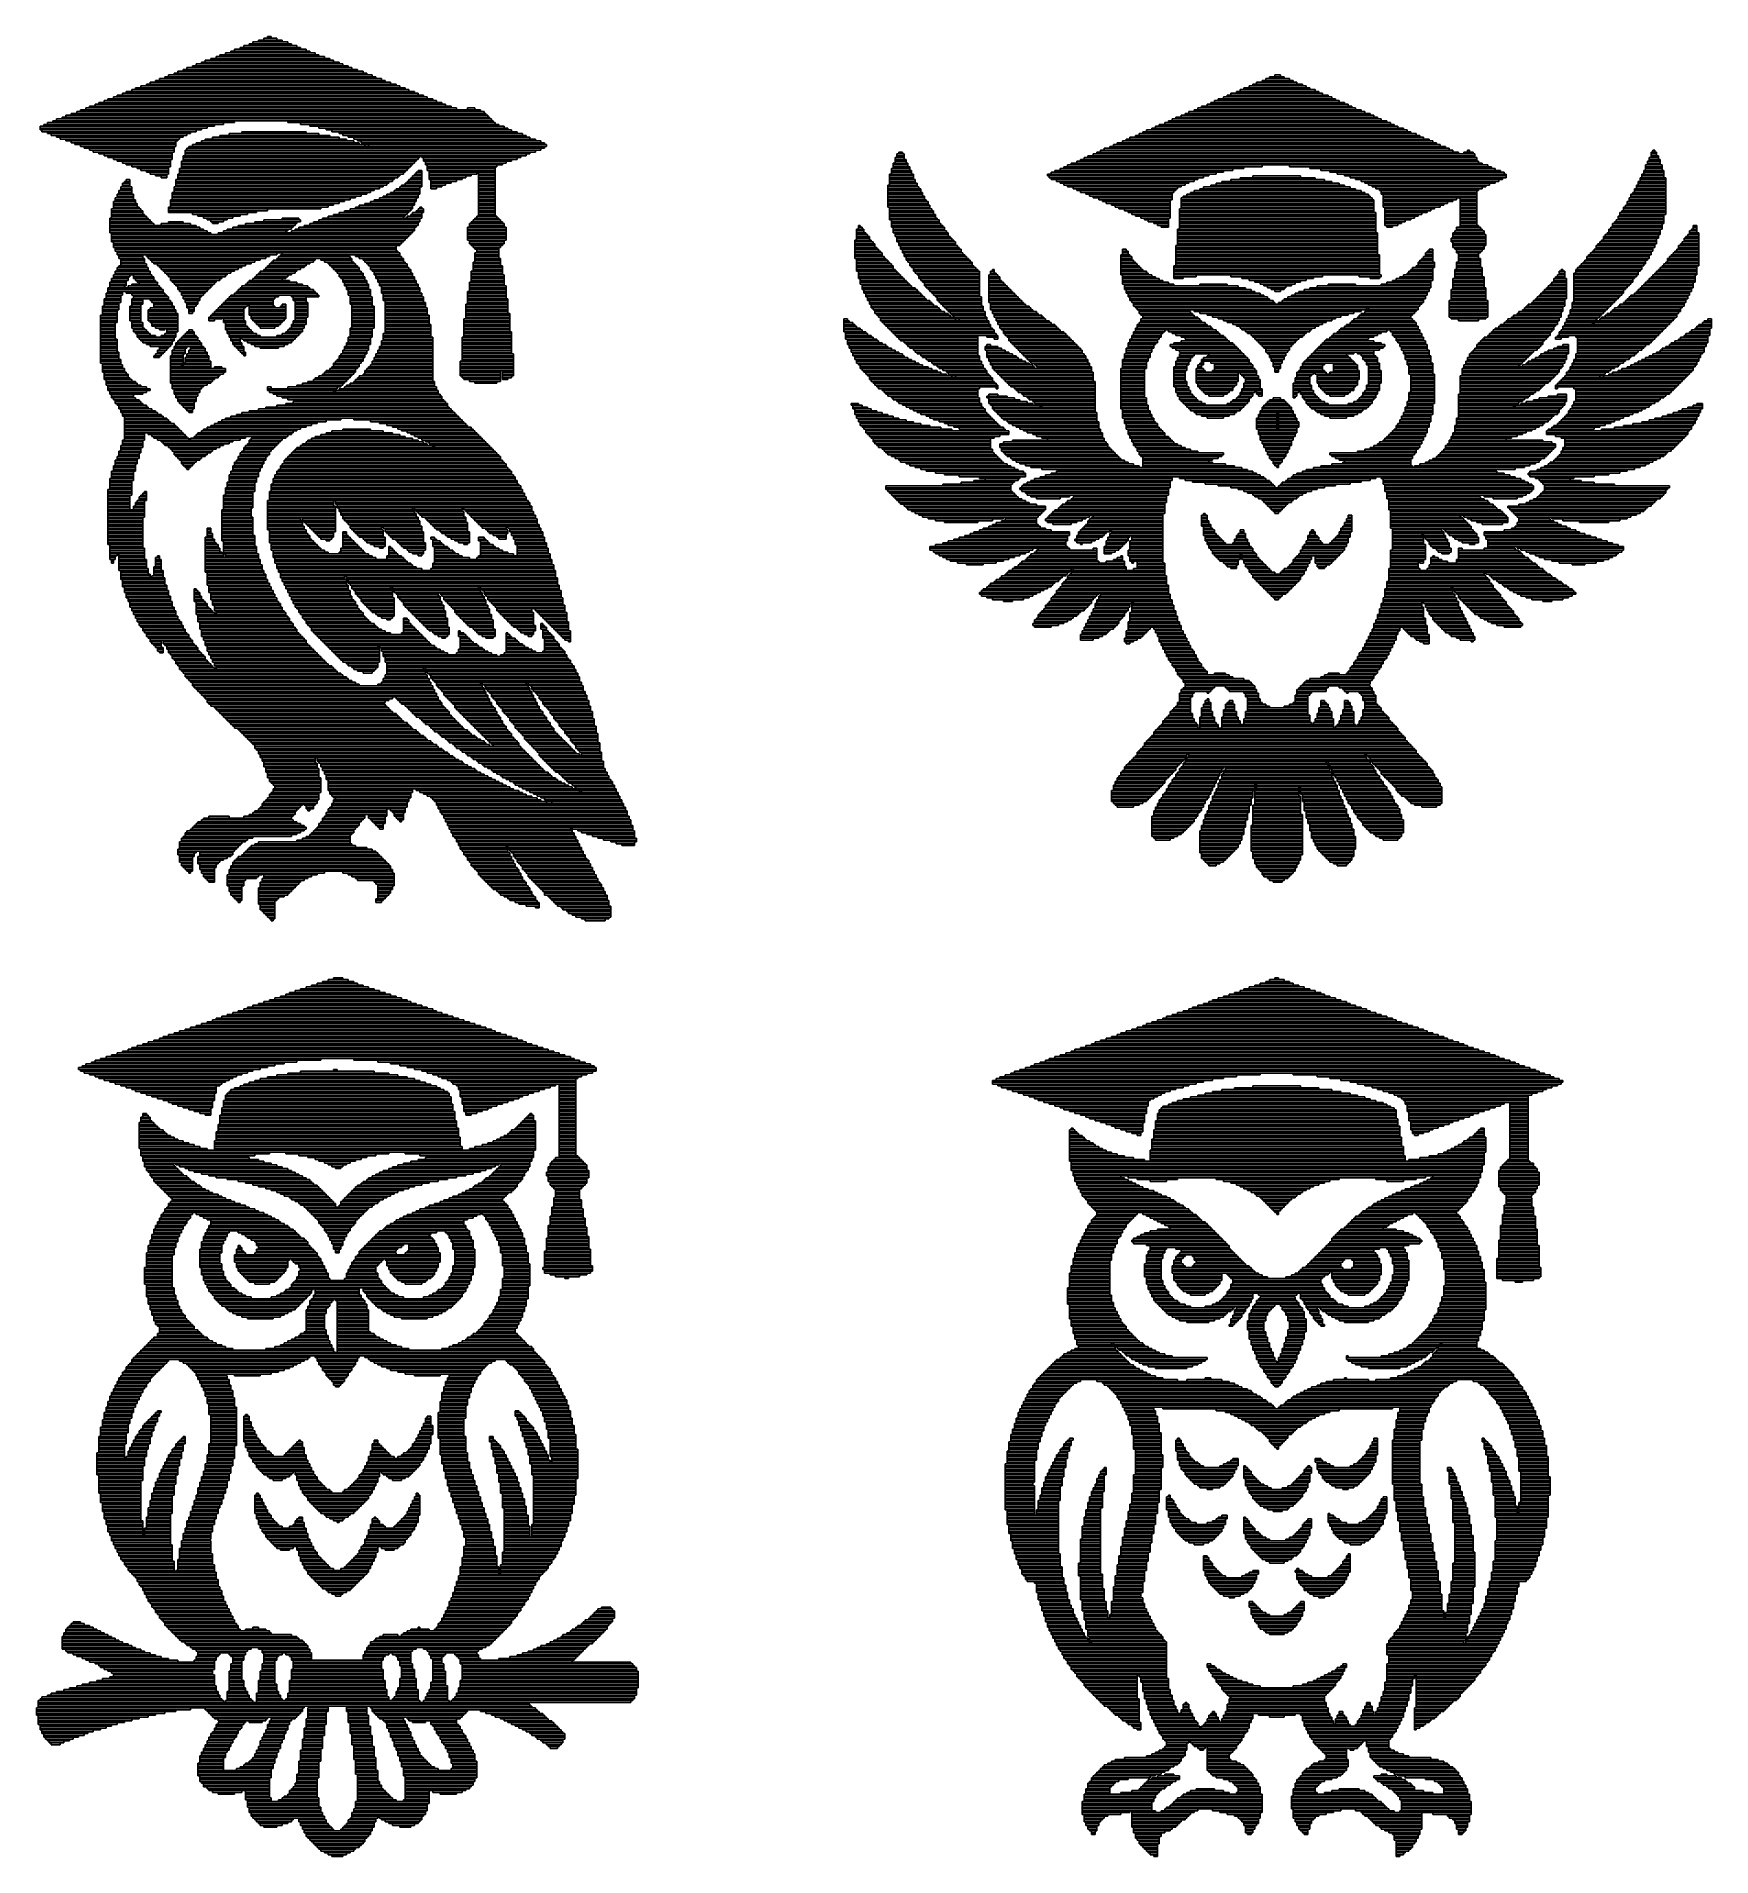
# Model space of a CAD drawing. Extents: x 92 to 1005, y 17 to 1009.
import ezdxf

# ---------------------------------------------------------------- set-up
doc = ezdxf.new("R2010")
doc.units = 0

msp = doc.modelspace()

# ---------------------------------------------------------------- linework, layer by layer
for p, q in [((200, 1002), (239, 1002)), ((200, 1001), (200, 1002)), ((203, 1003), (236, 1003)), ((203, 1002), (203, 1003)), ((236, 1002), (203, 1002)), ((205, 1004), (234, 1004)), ((205, 1003), (205, 1004)), ((234, 1003), (205, 1003)), ((208, 1005), (231, 1005)), ((208, 1004), (208, 1005)), ((231, 1004), (208, 1004)), ((210, 1006), (229, 1006)), ((210, 1005), (210, 1006)), ((229, 1005), (210, 1005)), ((213, 1007), (226, 1007)), ((213, 1006), (213, 1007)), ((226, 1006), (213, 1006)), ((216, 1008), (223, 1008)), ((216, 1007), (216, 1008)), ((223, 1007), (216, 1007)), ((218, 1009), (220, 1009)), ((218, 1008), (218, 1009)), ((220, 1008), (218, 1008)), ((220, 1009), (220, 1008)), ((223, 1008), (223, 1007)), ((226, 1007), (226, 1006)), ((229, 1006), (229, 1005)), ((231, 1005), (231, 1004)), ((234, 1004), (234, 1003)), ((236, 1003), (236, 1002)), ((239, 1002), (239, 1001)), ((174, 992), (264, 992)), ((174, 991), (174, 992)), ((177, 993), (262, 993)), ((177, 992), (177, 993)), ((262, 992), (177, 992)), ((179, 994), (259, 994)), ((179, 993), (179, 994)), ((259, 993), (179, 993)), ((182, 995), (257, 995)), ((182, 994), (182, 995)), ((257, 994), (182, 994)), ((184, 996), (254, 996)), ((184, 995), (184, 996)), ((254, 995), (184, 995)), ((187, 997), (252, 997)), ((187, 996), (187, 997)), ((252, 996), (187, 996)), ((190, 998), (249, 998)), ((190, 997), (190, 998)), ((249, 997), (190, 997)), ((192, 999), (246, 999)), ((192, 998), (192, 999)), ((246, 998), (192, 998)), ((195, 1000), (244, 1000)), ((195, 999), (195, 1000)), ((244, 999), (195, 999)), ((198, 1001), (241, 1001)), ((198, 1000), (198, 1001)), ((241, 1000), (198, 1000)), ((239, 1001), (200, 1001)), ((241, 1001), (241, 1000)), ((244, 1000), (244, 999)), ((246, 999), (246, 998)), ((249, 998), (249, 997)), ((252, 997), (252, 996)), ((254, 996), (254, 995)), ((257, 995), (257, 994)), ((259, 994), (259, 993)), ((262, 993), (262, 992)), ((264, 992), (264, 991)), ((152, 983), (288, 983)), ((152, 982), (152, 983)), ((154, 984), (285, 984)), ((154, 983), (154, 984)), ((285, 983), (154, 983)), ((157, 985), (282, 985)), ((157, 984), (157, 985)), ((282, 984), (157, 984)), ((159, 986), (280, 986)), ((159, 985), (159, 986)), ((280, 985), (159, 985)), ((162, 987), (277, 987)), ((162, 986), (162, 987)), ((277, 986), (162, 986)), ((164, 988), (275, 988)), ((164, 987), (164, 988)), ((275, 987), (164, 987)), ((167, 989), (272, 989)), ((167, 988), (167, 989)), ((272, 988), (167, 988)), ((169, 990), (270, 990)), ((169, 989), (169, 990)), ((270, 989), (169, 989)), ((172, 991), (267, 991)), ((172, 990), (172, 991)), ((267, 990), (172, 990)), ((264, 991), (174, 991)), ((267, 991), (267, 990)), ((270, 990), (270, 989)), ((272, 989), (272, 988)), ((275, 988), (275, 987)), ((277, 987), (277, 986)), ((280, 986), (280, 985)), ((282, 985), (282, 984)), ((285, 984), (285, 983)), ((288, 983), (288, 982)), ((755, 983), (782, 983)), ((755, 982), (755, 983)), ((757, 984), (779, 984)), ((757, 983), (757, 984)), ((779, 983), (757, 983)), ((760, 985), (777, 985)), ((760, 984), (760, 985)), ((777, 984), (760, 984)), ((762, 986), (775, 986)), ((762, 985), (762, 986)), ((775, 985), (762, 985)), ((764, 987), (772, 987)), ((764, 986), (764, 987)), ((772, 986), (764, 986)), ((767, 988), (770, 988)), ((767, 987), (767, 988)), ((770, 987), (767, 987)), ((770, 988), (770, 987)), ((772, 987), (772, 986)), ((775, 986), (775, 985)), ((777, 985), (777, 984)), ((779, 984), (779, 983)), ((782, 983), (782, 982)), ((126, 973), (313, 973)), ((126, 972), (126, 973)), ((129, 974), (310, 974)), ((129, 973), (129, 974)), ((310, 973), (129, 973)), ((131, 975), (308, 975)), ((131, 974), (131, 975)), ((308, 974), (131, 974)), ((134, 976), (305, 976)), ((134, 975), (134, 976)), ((305, 975), (134, 975)), ((136, 977), (303, 977)), ((136, 976), (136, 977)), ((303, 976), (136, 976)), ((139, 978), (300, 978)), ((139, 977), (139, 978)), ((300, 977), (139, 977)), ((141, 979), (298, 979)), ((141, 978), (141, 979)), ((298, 978), (141, 978)), ((144, 980), (295, 980)), ((144, 979), (144, 980)), ((295, 979), (144, 979)), ((146, 981), (293, 981)), ((146, 980), (146, 981)), ((293, 980), (146, 980)), ((149, 982), (290, 982)), ((149, 981), (149, 982)), ((290, 981), (149, 981)), ((288, 982), (152, 982)), ((290, 982), (290, 981)), ((293, 981), (293, 980)), ((295, 980), (295, 979)), ((298, 979), (298, 978)), ((300, 978), (300, 977)), ((303, 977), (303, 976)), ((305, 976), (305, 975)), ((308, 975), (308, 974)), ((310, 974), (310, 973)), ((313, 973), (313, 972)), ((732, 973), (805, 973)), ((732, 972), (732, 973)), ((734, 974), (802, 974)), ((734, 973), (734, 974)), ((802, 973), (734, 973)), ((736, 975), (800, 975)), ((736, 974), (736, 975)), ((800, 974), (736, 974)), ((739, 976), (798, 976)), ((739, 975), (739, 976)), ((798, 975), (739, 975)), ((741, 977), (796, 977)), ((741, 976), (741, 977)), ((796, 976), (741, 976)), ((743, 978), (793, 978)), ((743, 977), (743, 978)), ((793, 977), (743, 977)), ((746, 979), (791, 979)), ((746, 978), (746, 979)), ((791, 978), (746, 978)), ((748, 980), (789, 980)), ((748, 979), (748, 980)), ((789, 979), (748, 979)), ((750, 981), (786, 981)), ((750, 980), (750, 981)), ((786, 980), (750, 980)), ((753, 982), (784, 982)), ((753, 981), (753, 982)), ((784, 981), (753, 981)), ((782, 982), (755, 982)), ((784, 982), (784, 981)), ((786, 981), (786, 980)), ((789, 980), (789, 979)), ((791, 979), (791, 978)), ((793, 978), (793, 977)), ((796, 977), (796, 976)), ((798, 976), (798, 975)), ((800, 975), (800, 974)), ((802, 974), (802, 973)), ((805, 973), (805, 972)), ((101, 963), (200, 963)), ((101, 962), (101, 963)), ((103, 964), (340, 964)), ((103, 963), (103, 964)), ((340, 963), (103, 963)), ((106, 965), (339, 965)), ((106, 964), (106, 965)), ((339, 964), (106, 964)), ((108, 966), (338, 966)), ((108, 965), (108, 966)), ((338, 965), (108, 965)), ((111, 967), (337, 967)), ((111, 966), (111, 967)), ((337, 966), (111, 966)), ((114, 968), (336, 968)), ((114, 967), (114, 968)), ((336, 967), (114, 967)), ((116, 969), (334, 969)), ((116, 968), (116, 969)), ((334, 968), (116, 968)), ((119, 970), (321, 970)), ((119, 969), (119, 970)), ((321, 969), (119, 969)), ((121, 971), (318, 971)), ((121, 970), (121, 971)), ((318, 970), (121, 970)), ((124, 972), (315, 972)), ((124, 971), (124, 972)), ((315, 971), (124, 971)), ((313, 972), (126, 972)), ((200, 963), (200, 962)), ((229, 963), (341, 963)), ((229, 962), (229, 963)), ((315, 972), (315, 971)), ((318, 971), (318, 970)), ((321, 970), (321, 969)), ((327, 970), (331, 970)), ((327, 969), (327, 970)), ((331, 969), (327, 969)), ((331, 970), (331, 969)), ((334, 969), (334, 968)), ((336, 968), (336, 967)), ((337, 967), (337, 966)), ((338, 966), (338, 965)), ((339, 965), (339, 964)), ((340, 964), (340, 963)), ((341, 963), (341, 962)), ((709, 963), (828, 963)), ((709, 962), (709, 963)), ((711, 964), (825, 964)), ((711, 963), (711, 964)), ((825, 963), (711, 963)), ((713, 965), (823, 965)), ((713, 964), (713, 965)), ((823, 964), (713, 964)), ((716, 966), (821, 966)), ((716, 965), (716, 966)), ((821, 965), (716, 965)), ((718, 967), (819, 967)), ((718, 966), (718, 967)), ((819, 966), (718, 966)), ((720, 968), (816, 968)), ((720, 967), (720, 968)), ((816, 967), (720, 967)), ((723, 969), (814, 969)), ((723, 968), (723, 969)), ((814, 968), (723, 968)), ((725, 970), (811, 970)), ((725, 969), (725, 970)), ((811, 969), (725, 969)), ((727, 971), (809, 971)), ((727, 970), (727, 971)), ((809, 970), (727, 970)), ((730, 972), (807, 972)), ((730, 971), (730, 972)), ((807, 971), (730, 971)), ((805, 972), (732, 972)), ((807, 972), (807, 971)), ((809, 971), (809, 970)), ((811, 970), (811, 969)), ((814, 969), (814, 968)), ((816, 968), (816, 967)), ((819, 967), (819, 966)), ((821, 966), (821, 965)), ((823, 965), (823, 964)), ((825, 964), (825, 963)), ((828, 963), (828, 962)), ((94, 960), (185, 960)), ((94, 959), (94, 960)), ((185, 959), (94, 959)), ((94, 959), (182, 959)), ((94, 958), (94, 959)), ((182, 958), (94, 958)), ((95, 958), (179, 958)), ((95, 957), (95, 958)), ((179, 957), (95, 957)), ((96, 961), (189, 961)), ((96, 960), (96, 961)), ((189, 960), (96, 960)), ((98, 962), (194, 962)), ((98, 961), (98, 962)), ((194, 961), (98, 961)), ((98, 957), (176, 957)), ((98, 956), (98, 957)), ((176, 956), (98, 956)), ((100, 956), (174, 956)), ((100, 955), (100, 956)), ((174, 955), (100, 955)), ((200, 962), (101, 962)), ((103, 955), (172, 955)), ((103, 954), (103, 955)), ((172, 954), (103, 954)), ((105, 954), (170, 954)), ((105, 953), (105, 954)), ((170, 953), (105, 953)), ((108, 953), (169, 953)), ((108, 952), (108, 953)), ((169, 953), (169, 952)), ((170, 954), (170, 953)), ((172, 955), (172, 954)), ((174, 956), (174, 955)), ((176, 957), (176, 956)), ((179, 958), (179, 957)), ((182, 959), (182, 958)), ((184, 953), (261, 953)), ((184, 952), (184, 953)), ((185, 960), (185, 959)), ((188, 954), (257, 954)), ((188, 953), (188, 954)), ((257, 953), (188, 953)), ((189, 961), (189, 960)), ((192, 955), (252, 955)), ((192, 954), (192, 955)), ((252, 954), (192, 954)), ((194, 962), (194, 961)), ((197, 956), (246, 956)), ((197, 955), (197, 956)), ((246, 955), (197, 955)), ((204, 957), (239, 957)), ((204, 956), (204, 957)), ((239, 956), (204, 956)), ((341, 962), (229, 962)), ((236, 962), (342, 962)), ((236, 961), (236, 962)), ((342, 961), (236, 961)), ((239, 957), (239, 956)), ((241, 961), (344, 961)), ((241, 960), (241, 961)), ((344, 960), (241, 960)), ((246, 960), (347, 960)), ((246, 959), (246, 960)), ((347, 959), (246, 959)), ((246, 956), (246, 955)), ((250, 959), (349, 959)), ((250, 958), (250, 959)), ((349, 958), (250, 958)), ((252, 955), (252, 954)), ((253, 958), (351, 958)), ((253, 957), (253, 958)), ((351, 957), (253, 957)), ((257, 957), (354, 957)), ((257, 956), (257, 957)), ((354, 956), (257, 956)), ((257, 954), (257, 953)), ((259, 956), (357, 956)), ((259, 955), (259, 956)), ((357, 955), (259, 955)), ((261, 953), (261, 952)), ((262, 955), (359, 955)), ((262, 954), (262, 955)), ((359, 954), (262, 954)), ((265, 954), (361, 954)), ((265, 953), (265, 954)), ((361, 953), (265, 953)), ((267, 953), (364, 953)), ((267, 952), (267, 953)), ((342, 962), (342, 961)), ((344, 961), (344, 960)), ((347, 960), (347, 959)), ((349, 959), (349, 958)), ((351, 958), (351, 957)), ((354, 957), (354, 956)), ((357, 956), (357, 955)), ((359, 955), (359, 954)), ((361, 954), (361, 953)), ((364, 953), (364, 952)), ((686, 953), (851, 953)), ((686, 952), (686, 953)), ((688, 954), (848, 954)), ((688, 953), (688, 954)), ((848, 953), (688, 953)), ((691, 955), (846, 955)), ((691, 954), (691, 955)), ((846, 954), (691, 954)), ((693, 956), (844, 956)), ((693, 955), (693, 956)), ((844, 955), (693, 955)), ((695, 957), (841, 957)), ((695, 956), (695, 957)), ((841, 956), (695, 956)), ((697, 958), (839, 958)), ((697, 957), (697, 958)), ((839, 957), (697, 957)), ((700, 959), (837, 959)), ((700, 958), (700, 959)), ((837, 958), (700, 958)), ((702, 960), (834, 960)), ((702, 959), (702, 960)), ((834, 959), (702, 959)), ((704, 961), (832, 961)), ((704, 960), (704, 961)), ((832, 960), (704, 960)), ((707, 962), (830, 962)), ((707, 961), (707, 962)), ((830, 961), (707, 961)), ((828, 962), (709, 962)), ((830, 962), (830, 961)), ((832, 961), (832, 960)), ((834, 960), (834, 959)), ((837, 959), (837, 958)), ((839, 958), (839, 957)), ((841, 957), (841, 956)), ((844, 956), (844, 955)), ((846, 955), (846, 954)), ((848, 954), (848, 953)), ((851, 953), (851, 952)), ((169, 952), (108, 952)), ((111, 952), (168, 952)), ((111, 951), (111, 952)), ((168, 951), (111, 951)), ((113, 951), (168, 951)), ((113, 950), (113, 951)), ((168, 950), (113, 950)), ((116, 950), (168, 950)), ((116, 949), (116, 950)), ((168, 949), (116, 949)), ((118, 949), (167, 949)), ((118, 948), (118, 949)), ((167, 948), (118, 948)), ((121, 948), (167, 948)), ((121, 947), (121, 948)), ((167, 947), (121, 947)), ((123, 947), (167, 947)), ((123, 946), (123, 947)), ((167, 946), (123, 946)), ((126, 946), (166, 946)), ((126, 945), (126, 946)), ((166, 945), (126, 945)), ((129, 945), (166, 945)), ((129, 944), (129, 945)), ((166, 944), (129, 944)), ((131, 944), (166, 944)), ((131, 943), (131, 944)), ((166, 943), (131, 943)), ((134, 943), (166, 943)), ((134, 942), (134, 943)), ((166, 946), (166, 945)), ((166, 945), (166, 944)), ((166, 944), (166, 943)), ((166, 943), (166, 942)), ((167, 949), (167, 948)), ((167, 948), (167, 947)), ((167, 947), (167, 946)), ((168, 952), (168, 951)), ((168, 951), (168, 950)), ((168, 950), (168, 949)), ((172, 944), (301, 944)), ((172, 943), (172, 944)), ((301, 943), (172, 943)), ((172, 943), (300, 943)), ((172, 942), (172, 943)), ((173, 947), (364, 947)), ((173, 946), (173, 947)), ((364, 946), (173, 946)), ((173, 946), (361, 946)), ((173, 945), (173, 946)), ((361, 945), (173, 945)), ((173, 945), (359, 945)), ((173, 944), (173, 945)), ((359, 944), (173, 944)), ((174, 948), (367, 948)), ((174, 947), (174, 948)), ((367, 947), (174, 947)), ((175, 949), (274, 949)), ((175, 948), (175, 949)), ((274, 948), (175, 948)), ((177, 950), (271, 950)), ((177, 949), (177, 950)), ((271, 949), (177, 949)), ((179, 951), (268, 951)), ((179, 950), (179, 951)), ((268, 950), (179, 950)), ((182, 952), (265, 952)), ((182, 951), (182, 952)), ((265, 951), (182, 951)), ((261, 952), (184, 952)), ((265, 952), (265, 951)), ((364, 952), (267, 952)), ((268, 951), (268, 950)), ((269, 952), (367, 952)), ((269, 951), (269, 952)), ((367, 951), (269, 951)), ((271, 951), (369, 951)), ((271, 950), (271, 951)), ((369, 950), (271, 950)), ((271, 950), (271, 949)), ((273, 950), (370, 950)), ((273, 949), (273, 950)), ((370, 949), (273, 949)), ((274, 949), (274, 948)), ((275, 949), (369, 949)), ((275, 948), (275, 949)), ((369, 948), (275, 948)), ((300, 943), (300, 942)), ((301, 944), (301, 943)), ((302, 944), (356, 944)), ((302, 943), (302, 944)), ((356, 943), (302, 943)), ((303, 943), (354, 943)), ((303, 942), (303, 943)), ((354, 943), (354, 942)), ((356, 944), (356, 943)), ((359, 945), (359, 944)), ((361, 946), (361, 945)), ((364, 947), (364, 946)), ((367, 952), (367, 951)), ((367, 948), (367, 947)), ((369, 951), (369, 950)), ((369, 949), (369, 948)), ((370, 950), (370, 949)), ((560, 943), (565, 943)), ((560, 942), (560, 943)), ((561, 945), (565, 945)), ((561, 944), (561, 945)), ((565, 944), (561, 944)), ((561, 944), (565, 944)), ((561, 943), (561, 944)), ((565, 943), (561, 943)), ((562, 946), (564, 946)), ((562, 945), (562, 946)), ((564, 945), (562, 945)), ((564, 946), (564, 945)), ((565, 945), (565, 944)), ((565, 944), (565, 943)), ((565, 943), (565, 942)), ((663, 943), (877, 943)), ((663, 942), (663, 943)), ((665, 944), (876, 944)), ((665, 943), (665, 944)), ((876, 943), (665, 943)), ((668, 945), (876, 945)), ((668, 944), (668, 945)), ((876, 944), (668, 944)), ((670, 946), (867, 946)), ((670, 945), (670, 946)), ((867, 945), (670, 945)), ((672, 947), (864, 947)), ((672, 946), (672, 947)), ((864, 946), (672, 946)), ((674, 948), (862, 948)), ((674, 947), (674, 948)), ((862, 947), (674, 947)), ((677, 949), (860, 949)), ((677, 948), (677, 949)), ((860, 948), (677, 948)), ((679, 950), (857, 950)), ((679, 949), (679, 950)), ((857, 949), (679, 949)), ((681, 951), (855, 951)), ((681, 950), (681, 951)), ((855, 950), (681, 950)), ((684, 952), (853, 952)), ((684, 951), (684, 952)), ((853, 951), (684, 951)), ((851, 952), (686, 952)), ((853, 952), (853, 951)), ((855, 951), (855, 950)), ((857, 950), (857, 949)), ((860, 949), (860, 948)), ((862, 948), (862, 947)), ((864, 947), (864, 946)), ((867, 946), (867, 945)), ((870, 946), (875, 946)), ((870, 945), (870, 946)), ((875, 945), (870, 945)), ((872, 947), (873, 947)), ((872, 946), (872, 947)), ((873, 946), (872, 946)), ((873, 947), (873, 946)), ((875, 946), (875, 945)), ((876, 945), (876, 944)), ((876, 944), (876, 943)), ((877, 943), (877, 942)), ((971, 943), (976, 943)), ((971, 942), (971, 943)), ((972, 946), (975, 946)), ((972, 945), (972, 946)), ((975, 945), (972, 945)), ((972, 945), (975, 945)), ((972, 944), (972, 945)), ((975, 944), (972, 944)), ((972, 944), (976, 944)), ((972, 943), (972, 944)), ((976, 943), (972, 943)), ((973, 947), (974, 947)), ((973, 946), (973, 947)), ((974, 946), (973, 946)), ((974, 947), (974, 946)), ((975, 946), (975, 945)), ((975, 945), (975, 944)), ((976, 944), (976, 943)), ((976, 943), (976, 942)), ((166, 942), (134, 942)), ((136, 942), (165, 942)), ((136, 941), (136, 942)), ((165, 941), (136, 941)), ((139, 941), (165, 941)), ((139, 940), (139, 941)), ((165, 940), (139, 940)), ((141, 940), (165, 940)), ((141, 939), (141, 940)), ((165, 939), (141, 939)), ((144, 939), (165, 939)), ((144, 938), (144, 939)), ((165, 938), (144, 938)), ((147, 938), (164, 938)), ((147, 937), (147, 938)), ((164, 937), (147, 937)), ((149, 937), (164, 937)), ((149, 936), (149, 937)), ((164, 936), (149, 936)), ((152, 936), (164, 936)), ((152, 935), (152, 936)), ((164, 935), (152, 935)), ((154, 935), (164, 935)), ((154, 934), (154, 935)), ((164, 934), (154, 934)), ((157, 934), (163, 934)), ((157, 933), (157, 934)), ((163, 933), (157, 933)), ((160, 933), (163, 933)), ((160, 932), (160, 933)), ((163, 934), (163, 933)), ((163, 933), (163, 932)), ((164, 938), (164, 937)), ((164, 937), (164, 936)), ((164, 936), (164, 935)), ((164, 935), (164, 934)), ((165, 942), (165, 941)), ((165, 941), (165, 940)), ((165, 940), (165, 939)), ((165, 939), (165, 938)), ((169, 934), (290, 934)), ((169, 933), (169, 934)), ((290, 933), (169, 933)), ((169, 933), (289, 933)), ((169, 932), (169, 933)), ((170, 937), (294, 937)), ((170, 936), (170, 937)), ((294, 936), (170, 936)), ((170, 936), (293, 936)), ((170, 935), (170, 936)), ((293, 935), (170, 935)), ((170, 935), (292, 935)), ((170, 934), (170, 935)), ((292, 934), (170, 934)), ((171, 941), (298, 941)), ((171, 940), (171, 941)), ((298, 940), (171, 940)), ((171, 940), (297, 940)), ((171, 939), (171, 940)), ((297, 939), (171, 939)), ((171, 939), (296, 939)), ((171, 938), (171, 939)), ((296, 938), (171, 938)), ((171, 938), (295, 938)), ((171, 937), (171, 938)), ((295, 937), (171, 937)), ((300, 942), (172, 942)), ((172, 942), (299, 942)), ((172, 941), (172, 942)), ((299, 941), (172, 941)), ((289, 933), (289, 932)), ((290, 934), (290, 933)), ((292, 935), (292, 934)), ((293, 936), (293, 935)), ((294, 937), (294, 936)), ((295, 938), (295, 937)), ((296, 939), (296, 938)), ((297, 940), (297, 939)), ((297, 933), (302, 933)), ((297, 932), (297, 933)), ((298, 941), (298, 940)), ((298, 934), (302, 934)), ((298, 933), (298, 934)), ((302, 933), (298, 933)), ((299, 942), (299, 941)), ((299, 935), (302, 935)), ((299, 934), (299, 935)), ((302, 934), (299, 934)), ((300, 936), (302, 936)), ((300, 935), (300, 936)), ((302, 935), (300, 935)), ((302, 936), (302, 935)), ((302, 935), (302, 934)), ((302, 934), (302, 933)), ((302, 933), (302, 932)), ((354, 942), (303, 942)), ((303, 942), (351, 942)), ((303, 941), (303, 942)), ((351, 941), (303, 941)), ((304, 941), (348, 941)), ((304, 940), (304, 941)), ((348, 940), (304, 940)), ((304, 940), (346, 940)), ((304, 939), (304, 940)), ((346, 939), (304, 939)), ((305, 939), (343, 939)), ((305, 938), (305, 939)), ((343, 938), (305, 938)), ((305, 938), (342, 938)), ((305, 937), (305, 938)), ((342, 937), (305, 937)), ((305, 937), (342, 937)), ((305, 936), (305, 937)), ((342, 936), (305, 936)), ((306, 936), (342, 936)), ((306, 935), (306, 936)), ((342, 935), (306, 935)), ((306, 935), (332, 935)), ((306, 934), (306, 935)), ((332, 934), (306, 934)), ((306, 934), (329, 934)), ((306, 933), (306, 934)), ((329, 933), (306, 933)), ((306, 933), (326, 933)), ((306, 932), (306, 933)), ((326, 933), (326, 932)), ((329, 934), (329, 933)), ((332, 935), (332, 934)), ((333, 935), (342, 935)), ((333, 934), (333, 935)), ((342, 934), (333, 934)), ((333, 934), (342, 934)), ((333, 933), (333, 934)), ((342, 933), (333, 933)), ((333, 933), (342, 933)), ((333, 932), (333, 933)), ((342, 938), (342, 937)), ((342, 937), (342, 936)), ((342, 936), (342, 935)), ((342, 935), (342, 934)), ((342, 934), (342, 933)), ((342, 933), (342, 932)), ((343, 939), (343, 938)), ((346, 940), (346, 939)), ((348, 941), (348, 940)), ((351, 942), (351, 941)), ((557, 934), (570, 934)), ((557, 933), (557, 934)), ((570, 933), (557, 933)), ((557, 933), (570, 933)), ((557, 932), (557, 933)), ((558, 937), (568, 937)), ((558, 936), (558, 937)), ((568, 936), (558, 936)), ((558, 936), (569, 936)), ((558, 935), (558, 936)), ((569, 935), (558, 935)), ((558, 935), (569, 935)), ((558, 934), (558, 935)), ((569, 934), (558, 934)), ((559, 940), (567, 940)), ((559, 939), (559, 940)), ((567, 939), (559, 939)), ((559, 939), (567, 939)), ((559, 938), (559, 939)), ((567, 938), (559, 938)), ((559, 938), (568, 938)), ((559, 937), (559, 938)), ((568, 937), (559, 937)), ((565, 942), (560, 942)), ((560, 942), (566, 942)), ((560, 941), (560, 942)), ((566, 941), (560, 941)), ((560, 941), (566, 941)), ((560, 940), (560, 941)), ((566, 940), (560, 940)), ((566, 942), (566, 941)), ((566, 941), (566, 940)), ((567, 940), (567, 939)), ((567, 939), (567, 938)), ((568, 938), (568, 937)), ((568, 937), (568, 936)), ((569, 936), (569, 935)), ((569, 935), (569, 934)), ((570, 934), (570, 933)), ((570, 933), (570, 932)), ((643, 934), (731, 934)), ((643, 933), (643, 934)), ((731, 933), (643, 933)), ((644, 933), (728, 933)), ((644, 932), (644, 933)), ((645, 935), (735, 935)), ((645, 934), (645, 935)), ((735, 934), (645, 934)), ((647, 936), (739, 936)), ((647, 935), (647, 936)), ((739, 935), (647, 935)), ((650, 937), (744, 937)), ((650, 936), (650, 937)), ((744, 936), (650, 936)), ((652, 938), (750, 938)), ((652, 937), (652, 938)), ((750, 937), (652, 937)), ((654, 939), (760, 939)), ((654, 938), (654, 939)), ((760, 938), (654, 938)), ((656, 940), (880, 940)), ((656, 939), (656, 940)), ((880, 939), (656, 939)), ((659, 941), (878, 941)), ((659, 940), (659, 941)), ((878, 940), (659, 940)), ((661, 942), (877, 942)), ((661, 941), (661, 942)), ((877, 941), (661, 941)), ((877, 942), (663, 942)), ((728, 933), (728, 932)), ((731, 934), (731, 933)), ((735, 935), (735, 934)), ((739, 936), (739, 935)), ((744, 937), (744, 936)), ((750, 938), (750, 937)), ((755, 933), (781, 933)), ((755, 932), (755, 933)), ((760, 939), (760, 938)), ((775, 939), (883, 939)), ((775, 938), (775, 939)), ((883, 938), (775, 938)), ((781, 933), (781, 932)), ((786, 938), (885, 938)), ((786, 937), (786, 938)), ((885, 937), (786, 937)), ((792, 937), (887, 937)), ((792, 936), (792, 937)), ((887, 936), (792, 936)), ((797, 936), (890, 936)), ((797, 935), (797, 936)), ((890, 935), (797, 935)), ((801, 935), (892, 935)), ((801, 934), (801, 935)), ((892, 934), (801, 934)), ((805, 934), (893, 934)), ((805, 933), (805, 934)), ((893, 933), (805, 933)), ((808, 933), (893, 933)), ((808, 932), (808, 933)), ((877, 942), (877, 941)), ((878, 941), (878, 940)), ((880, 940), (880, 939)), ((883, 939), (883, 938)), ((885, 938), (885, 937)), ((887, 937), (887, 936)), ((890, 936), (890, 935)), ((892, 935), (892, 934)), ((893, 934), (893, 933)), ((893, 933), (893, 932)), ((967, 934), (979, 934)), ((967, 933), (967, 934)), ((979, 933), (967, 933)), ((967, 933), (979, 933)), ((967, 932), (967, 933)), ((968, 936), (979, 936)), ((968, 935), (968, 936)), ((979, 935), (968, 935)), ((968, 935), (979, 935)), ((968, 934), (968, 935)), ((979, 934), (968, 934)), ((969, 939), (978, 939)), ((969, 938), (969, 939)), ((978, 938), (969, 938)), ((969, 938), (978, 938)), ((969, 937), (969, 938)), ((978, 937), (969, 937)), ((969, 937), (978, 937)), ((969, 936), (969, 937)), ((978, 936), (969, 936)), ((970, 941), (977, 941)), ((970, 940), (970, 941)), ((977, 940), (970, 940)), ((970, 940), (977, 940)), ((970, 939), (970, 940)), ((977, 939), (970, 939)), ((976, 942), (971, 942)), ((971, 942), (977, 942)), ((971, 941), (971, 942)), ((977, 941), (971, 941)), ((977, 942), (977, 941)), ((977, 941), (977, 940)), ((977, 940), (977, 939)), ((978, 939), (978, 938)), ((978, 938), (978, 937)), ((978, 937), (978, 936)), ((979, 936), (979, 935)), ((979, 935), (979, 934)), ((979, 934), (979, 933)), ((979, 933), (979, 932)), ((136, 923), (145, 923)), ((136, 922), (136, 923)), ((137, 925), (144, 925)), ((137, 924), (137, 925)), ((144, 924), (137, 924)), ((137, 924), (144, 924)), ((137, 923), (137, 924)), ((144, 923), (137, 923)), ((138, 927), (144, 927)), ((138, 926), (138, 927)), ((144, 926), (138, 926)), ((138, 926), (144, 926)), ((138, 925), (138, 926)), ((144, 925), (138, 925)), ((139, 929), (143, 929)), ((139, 928), (139, 929)), ((143, 928), (139, 928)), ((139, 928), (143, 928)), ((139, 927), (139, 928)), ((143, 927), (139, 927)), ((140, 930), (143, 930)), ((140, 929), (140, 930)), ((143, 929), (140, 929)), ((141, 931), (143, 931)), ((141, 930), (141, 931)), ((143, 930), (141, 930)), ((143, 931), (143, 930)), ((143, 930), (143, 929)), ((143, 929), (143, 928)), ((143, 928), (143, 927)), ((144, 927), (144, 926)), ((144, 926), (144, 925)), ((144, 925), (144, 924)), ((144, 924), (144, 923)), ((145, 923), (145, 922)), ((163, 932), (160, 932)), ((166, 924), (272, 924)), ((166, 923), (166, 924)), ((272, 923), (166, 923)), ((166, 923), (269, 923)), ((166, 922), (166, 923)), ((167, 927), (279, 927)), ((167, 926), (167, 927)), ((279, 926), (167, 926)), ((167, 926), (276, 926)), ((167, 925), (167, 926)), ((276, 925), (167, 925)), ((167, 925), (274, 925)), ((167, 924), (167, 925)), ((274, 924), (167, 924)), ((168, 931), (286, 931)), ((168, 930), (168, 931)), ((286, 930), (168, 930)), ((168, 930), (284, 930)), ((168, 929), (168, 930)), ((284, 929), (168, 929)), ((168, 929), (283, 929)), ((168, 928), (168, 929)), ((283, 928), (168, 928)), ((168, 928), (281, 928)), ((168, 927), (168, 928)), ((281, 927), (168, 927)), ((289, 932), (169, 932)), ((169, 932), (287, 932)), ((169, 931), (169, 932)), ((287, 931), (169, 931)), ((269, 923), (269, 922)), ((272, 924), (272, 923)), ((274, 925), (274, 924)), ((276, 926), (276, 925)), ((279, 927), (279, 926)), ((281, 928), (281, 927)), ((283, 929), (283, 928)), ((283, 923), (300, 923)), ((283, 922), (283, 923)), ((284, 930), (284, 929)), ((285, 924), (301, 924)), ((285, 923), (285, 924)), ((301, 923), (285, 923)), ((286, 931), (286, 930)), ((287, 932), (287, 931)), ((287, 925), (301, 925)), ((287, 924), (287, 925)), ((301, 924), (287, 924)), ((288, 926), (301, 926)), ((288, 925), (288, 926)), ((301, 925), (288, 925)), ((290, 927), (301, 927)), ((290, 926), (290, 927)), ((301, 926), (290, 926)), ((291, 928), (302, 928)), ((291, 927), (291, 928)), ((302, 927), (291, 927)), ((293, 929), (302, 929)), ((293, 928), (293, 929)), ((302, 928), (293, 928)), ((294, 930), (302, 930)), ((294, 929), (294, 930)), ((302, 929), (294, 929)), ((295, 931), (302, 931)), ((295, 930), (295, 931)), ((302, 930), (295, 930)), ((296, 932), (302, 932)), ((296, 931), (296, 932)), ((302, 931), (296, 931)), ((302, 932), (297, 932)), ((300, 923), (300, 922)), ((301, 927), (301, 926)), ((301, 926), (301, 925)), ((301, 925), (301, 924)), ((301, 924), (301, 923)), ((302, 932), (302, 931)), ((302, 931), (302, 930)), ((302, 930), (302, 929)), ((302, 929), (302, 928)), ((302, 928), (302, 927)), ((326, 932), (306, 932)), ((306, 932), (324, 932)), ((306, 931), (306, 932)), ((324, 931), (306, 931)), ((307, 931), (321, 931)), ((307, 930), (307, 931)), ((321, 930), (307, 930)), ((307, 930), (318, 930)), ((307, 929), (307, 930)), ((318, 929), (307, 929)), ((307, 929), (315, 929)), ((307, 928), (307, 929)), ((315, 928), (307, 928)), ((307, 928), (313, 928)), ((307, 927), (307, 928)), ((313, 927), (307, 927)), ((307, 927), (310, 927)), ((307, 926), (307, 927)), ((310, 926), (307, 926)), ((310, 927), (310, 926)), ((313, 928), (313, 927)), ((315, 929), (315, 928)), ((318, 930), (318, 929)), ((321, 931), (321, 930)), ((324, 932), (324, 931)), ((342, 932), (333, 932)), ((333, 932), (342, 932)), ((333, 931), (333, 932)), ((342, 931), (333, 931)), ((333, 931), (342, 931)), ((333, 930), (333, 931)), ((342, 930), (333, 930)), ((333, 930), (342, 930)), ((333, 929), (333, 930)), ((342, 929), (333, 929)), ((333, 929), (342, 929)), ((333, 928), (333, 929)), ((342, 928), (333, 928)), ((333, 928), (342, 928)), ((333, 927), (333, 928)), ((342, 927), (333, 927)), ((333, 927), (342, 927)), ((333, 926), (333, 927)), ((342, 926), (333, 926)), ((333, 926), (342, 926)), ((333, 925), (333, 926)), ((342, 925), (333, 925)), ((333, 925), (342, 925)), ((333, 924), (333, 925)), ((342, 924), (333, 924)), ((333, 924), (342, 924)), ((333, 923), (333, 924)), ((342, 923), (333, 923)), ((333, 923), (342, 923)), ((333, 922), (333, 923)), ((342, 932), (342, 931)), ((342, 931), (342, 930)), ((342, 930), (342, 929)), ((342, 929), (342, 928)), ((342, 928), (342, 927)), ((342, 927), (342, 926)), ((342, 926), (342, 925)), ((342, 925), (342, 924)), ((342, 924), (342, 923)), ((342, 923), (342, 922)), ((556, 928), (572, 928)), ((556, 927), (556, 928)), ((572, 927), (556, 927)), ((556, 927), (573, 927)), ((556, 926), (556, 927)), ((573, 926), (556, 926)), ((556, 926), (574, 926)), ((556, 925), (556, 926)), ((574, 925), (556, 925)), ((556, 925), (574, 925)), ((556, 924), (556, 925)), ((574, 924), (556, 924)), ((556, 924), (575, 924)), ((556, 923), (556, 924)), ((575, 923), (556, 923)), ((556, 923), (575, 923)), ((556, 922), (556, 923)), ((570, 932), (557, 932)), ((557, 932), (570, 932)), ((557, 931), (557, 932)), ((570, 931), (557, 931)), ((557, 931), (571, 931)), ((557, 930), (557, 931)), ((571, 930), (557, 930)), ((557, 930), (571, 930)), ((557, 929), (557, 930)), ((571, 929), (557, 929)), ((557, 929), (572, 929)), ((557, 928), (557, 929)), ((572, 928), (557, 928)), ((570, 932), (570, 931)), ((571, 931), (571, 930)), ((571, 930), (571, 929)), ((572, 929), (572, 928)), ((572, 928), (572, 927)), ((573, 927), (573, 926)), ((574, 926), (574, 925)), ((574, 925), (574, 924)), ((575, 924), (575, 923)), ((575, 923), (575, 922)), ((728, 932), (644, 932)), ((645, 932), (725, 932)), ((645, 931), (645, 932)), ((725, 931), (645, 931)), ((648, 931), (723, 931)), ((648, 930), (648, 931)), ((723, 930), (648, 930)), ((650, 930), (720, 930)), ((650, 929), (650, 930)), ((720, 929), (650, 929)), ((652, 929), (718, 929)), ((652, 928), (652, 929)), ((718, 928), (652, 928)), ((654, 928), (716, 928)), ((654, 927), (654, 928)), ((716, 927), (654, 927)), ((657, 927), (714, 927)), ((657, 926), (657, 927)), ((714, 926), (657, 926)), ((659, 926), (713, 926)), ((659, 925), (659, 926)), ((713, 925), (659, 925)), ((661, 925), (712, 925)), ((661, 924), (661, 925)), ((712, 924), (661, 924)), ((664, 924), (711, 924)), ((664, 923), (664, 924)), ((711, 923), (664, 923)), ((666, 923), (711, 923)), ((666, 922), (666, 923)), ((711, 924), (711, 923)), ((711, 923), (711, 922)), ((712, 925), (712, 924)), ((713, 926), (713, 925)), ((714, 927), (714, 926)), ((716, 928), (716, 927)), ((718, 929), (718, 928)), ((719, 923), (818, 923)), ((719, 922), (719, 923)), ((720, 930), (720, 929)), ((721, 924), (816, 924)), ((721, 923), (721, 924)), ((816, 923), (721, 923)), ((723, 931), (723, 930)), ((723, 925), (814, 925)), ((723, 924), (723, 925)), ((814, 924), (723, 924)), ((725, 932), (725, 931)), ((726, 926), (811, 926)), ((726, 925), (726, 926)), ((811, 925), (726, 925)), ((728, 927), (808, 927)), ((728, 926), (728, 927)), ((808, 926), (728, 926)), ((732, 928), (805, 928)), ((732, 927), (732, 928)), ((805, 927), (732, 927)), ((735, 929), (802, 929)), ((735, 928), (735, 929)), ((802, 928), (735, 928)), ((738, 930), (798, 930)), ((738, 929), (738, 930)), ((798, 929), (738, 929)), ((743, 931), (794, 931)), ((743, 930), (743, 931)), ((794, 930), (743, 930)), ((748, 932), (789, 932)), ((748, 931), (748, 932)), ((789, 931), (748, 931)), ((781, 932), (755, 932)), ((789, 932), (789, 931)), ((794, 931), (794, 930)), ((798, 930), (798, 929)), ((802, 929), (802, 928)), ((805, 928), (805, 927)), ((893, 932), (808, 932)), ((808, 927), (808, 926)), ((811, 932), (891, 932)), ((811, 931), (811, 932)), ((891, 931), (811, 931)), ((811, 926), (811, 925)), ((814, 931), (889, 931)), ((814, 930), (814, 931)), ((889, 930), (814, 930)), ((814, 925), (814, 924)), ((816, 930), (887, 930)), ((816, 929), (816, 930)), ((887, 929), (816, 929)), ((816, 924), (816, 923)), ((818, 929), (884, 929)), ((818, 928), (818, 929)), ((884, 928), (818, 928)), ((818, 923), (818, 922)), ((820, 928), (882, 928)), ((820, 927), (820, 928)), ((882, 927), (820, 927)), ((822, 927), (880, 927)), ((822, 926), (822, 927)), ((880, 926), (822, 926)), ((824, 926), (878, 926)), ((824, 925), (824, 926)), ((878, 925), (824, 925)), ((825, 925), (877, 925)), ((825, 924), (825, 925)), ((877, 924), (825, 924)), ((825, 924), (877, 924)), ((825, 923), (825, 924)), ((877, 923), (825, 923)), ((826, 923), (877, 923)), ((826, 922), (826, 923)), ((877, 925), (877, 924)), ((877, 924), (877, 923)), ((877, 923), (877, 922)), ((878, 926), (878, 925)), ((880, 927), (880, 926)), ((882, 928), (882, 927)), ((884, 929), (884, 928)), ((887, 930), (887, 929)), ((889, 931), (889, 930)), ((891, 932), (891, 931)), ((961, 923), (980, 923)), ((961, 922), (961, 923)), ((962, 924), (980, 924)), ((962, 923), (962, 924)), ((980, 923), (962, 923)), ((963, 926), (980, 926)), ((963, 925), (963, 926)), ((980, 925), (963, 925)), ((963, 925), (980, 925)), ((963, 924), (963, 925)), ((980, 924), (963, 924)), ((964, 928), (980, 928)), ((964, 927), (964, 928)), ((980, 927), (964, 927)), ((964, 927), (980, 927)), ((964, 926), (964, 927)), ((980, 926), (964, 926)), ((965, 930), (980, 930)), ((965, 929), (965, 930)), ((980, 929), (965, 929)), ((965, 929), (980, 929)), ((965, 928), (965, 929)), ((980, 928), (965, 928)), ((966, 932), (980, 932)), ((966, 931), (966, 932)), ((980, 931), (966, 931)), ((966, 931), (980, 931)), ((966, 930), (966, 931)), ((980, 930), (966, 930)), ((979, 932), (967, 932)), ((980, 932), (980, 931)), ((980, 931), (980, 930)), ((980, 930), (980, 929)), ((980, 929), (980, 928)), ((980, 928), (980, 927)), ((980, 927), (980, 926)), ((980, 926), (980, 925)), ((980, 925), (980, 924)), ((980, 924), (980, 923)), ((980, 923), (980, 922)), ((133, 915), (149, 915)), ((133, 914), (133, 915)), ((149, 914), (133, 914)), ((133, 914), (150, 914)), ((133, 913), (133, 914)), ((150, 913), (133, 913)), ((133, 913), (150, 913)), ((133, 912), (133, 913)), ((134, 919), (146, 919)), ((134, 918), (134, 919)), ((146, 918), (134, 918)), ((134, 918), (147, 918)), ((134, 917), (134, 918)), ((147, 917), (134, 917)), ((134, 917), (147, 917)), ((134, 916), (134, 917)), ((147, 916), (134, 916)), ((134, 916), (148, 916)), ((134, 915), (134, 916)), ((148, 915), (134, 915)), ((135, 921), (145, 921)), ((135, 920), (135, 921)), ((145, 920), (135, 920)), ((135, 920), (146, 920)), ((135, 919), (135, 920)), ((146, 919), (135, 919)), ((145, 922), (136, 922)), ((136, 922), (145, 922)), ((136, 921), (136, 922)), ((145, 921), (136, 921)), ((145, 922), (145, 921)), ((145, 921), (145, 920)), ((146, 920), (146, 919)), ((146, 919), (146, 918)), ((147, 918), (147, 917)), ((147, 917), (147, 916)), ((148, 916), (148, 915)), ((149, 915), (149, 914)), ((150, 914), (150, 913)), ((150, 913), (150, 912)), ((164, 916), (247, 916)), ((164, 915), (164, 916)), ((247, 915), (164, 915)), ((164, 915), (218, 915)), ((164, 914), (164, 915)), ((218, 914), (164, 914)), ((164, 914), (212, 914)), ((164, 913), (164, 914)), ((212, 913), (164, 913)), ((165, 920), (260, 920)), ((165, 919), (165, 920)), ((260, 919), (165, 919)), ((165, 919), (257, 919)), ((165, 918), (165, 919)), ((257, 918), (165, 918)), ((165, 918), (254, 918)), ((165, 917), (165, 918)), ((254, 917), (165, 917)), ((165, 917), (251, 917)), ((165, 916), (165, 917)), ((251, 916), (165, 916)), ((269, 922), (166, 922)), ((166, 922), (266, 922)), ((166, 921), (166, 922)), ((266, 921), (166, 921)), ((166, 921), (263, 921)), ((166, 920), (166, 921)), ((263, 920), (166, 920)), ((177, 913), (207, 913)), ((177, 912), (177, 913)), ((207, 913), (207, 912)), ((212, 914), (212, 913)), ((218, 915), (218, 914)), ((247, 916), (247, 915)), ((251, 917), (251, 916)), ((254, 918), (254, 917)), ((257, 919), (257, 918)), ((257, 913), (294, 913)), ((257, 912), (257, 913)), ((260, 920), (260, 919)), ((260, 914), (295, 914)), ((260, 913), (260, 914)), ((295, 913), (260, 913)), ((263, 921), (263, 920)), ((263, 915), (296, 915)), ((263, 914), (263, 915)), ((296, 914), (263, 914)), ((266, 922), (266, 921)), ((266, 916), (297, 916)), ((266, 915), (266, 916)), ((297, 915), (266, 915)), ((268, 917), (297, 917)), ((268, 916), (268, 917)), ((297, 916), (268, 916)), ((271, 918), (298, 918)), ((271, 917), (271, 918)), ((298, 917), (271, 917)), ((274, 919), (298, 919)), ((274, 918), (274, 919)), ((298, 918), (274, 918)), ((276, 920), (299, 920)), ((276, 919), (276, 920)), ((299, 919), (276, 919)), ((279, 921), (299, 921)), ((279, 920), (279, 921)), ((299, 920), (279, 920)), ((281, 922), (300, 922)), ((281, 921), (281, 922)), ((300, 921), (281, 921)), ((300, 922), (283, 922)), ((294, 913), (294, 912)), ((295, 914), (295, 913)), ((296, 915), (296, 914)), ((297, 917), (297, 916)), ((297, 916), (297, 915)), ((297, 913), (302, 913)), ((297, 912), (297, 913)), ((298, 919), (298, 918)), ((298, 918), (298, 917)), ((299, 921), (299, 920)), ((299, 920), (299, 919)), ((299, 914), (303, 914)), ((299, 913), (299, 914)), ((303, 913), (299, 913)), ((300, 922), (300, 921)), ((300, 915), (303, 915)), ((300, 914), (300, 915)), ((303, 914), (300, 914)), ((301, 916), (302, 916)), ((301, 915), (301, 916)), ((302, 915), (301, 915)), ((302, 916), (302, 915)), ((302, 913), (302, 912)), ((303, 915), (303, 914)), ((303, 914), (303, 913)), ((342, 922), (333, 922)), ((333, 922), (342, 922)), ((333, 921), (333, 922)), ((342, 921), (333, 921)), ((333, 921), (342, 921)), ((333, 920), (333, 921)), ((342, 920), (333, 920)), ((333, 920), (342, 920)), ((333, 919), (333, 920)), ((342, 919), (333, 919)), ((333, 919), (342, 919)), ((333, 918), (333, 919)), ((342, 918), (333, 918)), ((333, 918), (342, 918)), ((333, 917), (333, 918)), ((342, 917), (333, 917)), ((333, 917), (342, 917)), ((333, 916), (333, 917)), ((342, 916), (333, 916)), ((333, 916), (342, 916)), ((333, 915), (333, 916)), ((342, 915), (333, 915)), ((333, 915), (342, 915)), ((333, 914), (333, 915)), ((342, 914), (333, 914)), ((333, 914), (342, 914)), ((333, 913), (333, 914)), ((342, 913), (333, 913)), ((333, 913), (342, 913)), ((333, 912), (333, 913)), ((342, 922), (342, 921)), ((342, 921), (342, 920)), ((342, 920), (342, 919)), ((342, 919), (342, 918)), ((342, 918), (342, 917)), ((342, 917), (342, 916)), ((342, 916), (342, 915)), ((342, 915), (342, 914)), ((342, 914), (342, 913)), ((342, 913), (342, 912)), ((575, 922), (556, 922)), ((556, 922), (576, 922)), ((556, 921), (556, 922)), ((576, 921), (556, 921)), ((556, 921), (576, 921)), ((556, 920), (556, 921)), ((576, 920), (556, 920)), ((556, 920), (577, 920)), ((556, 919), (556, 920)), ((577, 919), (556, 919)), ((556, 919), (578, 919)), ((556, 918), (556, 919)), ((578, 918), (556, 918)), ((556, 918), (578, 918)), ((556, 917), (556, 918)), ((578, 917), (556, 917)), ((556, 917), (579, 917)), ((556, 916), (556, 917)), ((579, 916), (556, 916)), ((557, 916), (579, 916)), ((557, 915), (557, 916)), ((579, 915), (557, 915)), ((557, 915), (580, 915)), ((557, 914), (557, 915)), ((580, 914), (557, 914)), ((557, 914), (581, 914)), ((557, 913), (557, 914)), ((581, 913), (557, 913)), ((557, 913), (581, 913)), ((557, 912), (557, 913)), ((576, 922), (576, 921)), ((576, 921), (576, 920)), ((577, 920), (577, 919)), ((578, 919), (578, 918)), ((578, 918), (578, 917)), ((579, 917), (579, 916)), ((579, 916), (579, 915)), ((580, 915), (580, 914)), ((581, 914), (581, 913)), ((581, 913), (581, 912)), ((711, 922), (666, 922)), ((668, 922), (711, 922)), ((668, 921), (668, 922)), ((711, 921), (668, 921)), ((671, 921), (711, 921)), ((671, 920), (671, 921)), ((711, 920), (671, 920)), ((673, 920), (710, 920)), ((673, 919), (673, 920)), ((710, 919), (673, 919)), ((675, 919), (710, 919)), ((675, 918), (675, 919)), ((710, 918), (675, 918)), ((678, 918), (710, 918)), ((678, 917), (678, 918)), ((710, 917), (678, 917)), ((680, 917), (710, 917)), ((680, 916), (680, 917)), ((710, 916), (680, 916)), ((682, 916), (710, 916)), ((682, 915), (682, 916)), ((710, 915), (682, 915)), ((685, 915), (710, 915)), ((685, 914), (685, 915)), ((710, 914), (685, 914)), ((687, 914), (710, 914)), ((687, 913), (687, 914)), ((710, 913), (687, 913)), ((689, 913), (710, 913)), ((689, 912), (689, 913)), ((710, 920), (710, 919)), ((710, 919), (710, 918)), ((710, 918), (710, 917)), ((710, 917), (710, 916)), ((710, 916), (710, 915)), ((710, 915), (710, 914)), ((710, 914), (710, 913)), ((710, 913), (710, 912)), ((711, 922), (711, 921)), ((711, 921), (711, 920)), ((715, 915), (821, 915)), ((715, 914), (715, 915)), ((821, 914), (715, 914)), ((715, 914), (821, 914)), ((715, 913), (715, 914)), ((821, 913), (715, 913)), ((715, 913), (822, 913)), ((715, 912), (715, 913)), ((716, 921), (820, 921)), ((716, 920), (716, 921)), ((820, 920), (716, 920)), ((716, 920), (821, 920)), ((716, 919), (716, 920)), ((821, 919), (716, 919)), ((716, 919), (821, 919)), ((716, 918), (716, 919)), ((821, 918), (716, 918)), ((716, 918), (821, 918)), ((716, 917), (716, 918)), ((821, 917), (716, 917)), ((716, 917), (821, 917)), ((716, 916), (716, 917)), ((821, 916), (716, 916)), ((716, 916), (821, 916)), ((716, 915), (716, 916)), ((821, 915), (716, 915)), ((717, 922), (819, 922)), ((717, 921), (717, 922)), ((819, 921), (717, 921)), ((818, 922), (719, 922)), ((819, 922), (819, 921)), ((820, 921), (820, 920)), ((821, 920), (821, 919)), ((821, 919), (821, 918)), ((821, 918), (821, 917)), ((821, 917), (821, 916)), ((821, 916), (821, 915)), ((821, 915), (821, 914)), ((821, 914), (821, 913)), ((822, 913), (822, 912)), ((877, 922), (826, 922)), ((826, 922), (877, 922)), ((826, 921), (826, 922)), ((877, 921), (826, 921)), ((826, 921), (866, 921)), ((826, 920), (826, 921)), ((866, 920), (826, 920)), ((826, 920), (864, 920)), ((826, 919), (826, 920)), ((864, 919), (826, 919)), ((826, 919), (861, 919)), ((826, 918), (826, 919)), ((861, 918), (826, 918)), ((826, 918), (859, 918)), ((826, 917), (826, 918)), ((859, 917), (826, 917)), ((826, 917), (857, 917)), ((826, 916), (826, 917)), ((857, 916), (826, 916)), ((827, 916), (854, 916)), ((827, 915), (827, 916)), ((854, 915), (827, 915)), ((827, 915), (852, 915)), ((827, 914), (827, 915)), ((852, 914), (827, 914)), ((827, 914), (850, 914)), ((827, 913), (827, 914)), ((850, 913), (827, 913)), ((827, 913), (847, 913)), ((827, 912), (827, 913)), ((847, 913), (847, 912)), ((850, 914), (850, 913)), ((852, 915), (852, 914)), ((854, 916), (854, 915)), ((857, 917), (857, 916)), ((859, 918), (859, 917)), ((861, 919), (861, 918)), ((864, 920), (864, 919)), ((866, 921), (866, 920)), ((868, 921), (877, 921)), ((868, 920), (868, 921)), ((877, 920), (868, 920)), ((868, 920), (877, 920)), ((868, 919), (868, 920)), ((877, 919), (868, 919)), ((868, 919), (877, 919)), ((868, 918), (868, 919)), ((877, 918), (868, 918)), ((868, 918), (877, 918)), ((868, 917), (868, 918)), ((877, 917), (868, 917)), ((868, 917), (877, 917)), ((868, 916), (868, 917)), ((877, 916), (868, 916)), ((868, 916), (877, 916)), ((868, 915), (868, 916)), ((877, 915), (868, 915)), ((868, 915), (877, 915)), ((868, 914), (868, 915)), ((877, 914), (868, 914)), ((868, 914), (877, 914)), ((868, 913), (868, 914)), ((877, 913), (868, 913)), ((868, 913), (877, 913)), ((868, 912), (868, 913)), ((877, 922), (877, 921)), ((877, 921), (877, 920)), ((877, 920), (877, 919)), ((877, 919), (877, 918)), ((877, 918), (877, 917)), ((877, 917), (877, 916)), ((877, 916), (877, 915)), ((877, 915), (877, 914)), ((877, 914), (877, 913)), ((877, 913), (877, 912)), ((955, 913), (980, 913)), ((955, 912), (955, 913)), ((956, 914), (980, 914)), ((956, 913), (956, 914)), ((980, 913), (956, 913)), ((957, 916), (980, 916)), ((957, 915), (957, 916)), ((980, 915), (957, 915)), ((957, 915), (980, 915)), ((957, 914), (957, 915)), ((980, 914), (957, 914)), ((958, 917), (980, 917)), ((958, 916), (958, 917)), ((980, 916), (958, 916)), ((959, 919), (980, 919)), ((959, 918), (959, 919)), ((980, 918), (959, 918)), ((959, 918), (980, 918)), ((959, 917), (959, 918)), ((980, 917), (959, 917)), ((960, 921), (980, 921)), ((960, 920), (960, 921)), ((980, 920), (960, 920)), ((960, 920), (980, 920)), ((960, 919), (960, 920)), ((980, 919), (960, 919)), ((980, 922), (961, 922)), ((961, 922), (980, 922)), ((961, 921), (961, 922)), ((980, 921), (961, 921)), ((980, 922), (980, 921)), ((980, 921), (980, 920)), ((980, 920), (980, 919)), ((980, 919), (980, 918)), ((980, 918), (980, 917)), ((980, 917), (980, 916)), ((980, 916), (980, 915)), ((980, 915), (980, 914)), ((980, 914), (980, 913)), ((980, 913), (980, 912)), ((132, 910), (153, 910)), ((132, 909), (132, 910)), ((153, 909), (132, 909)), ((132, 909), (154, 909)), ((132, 908), (132, 909)), ((154, 908), (132, 908)), ((132, 908), (155, 908)), ((132, 907), (132, 908)), ((155, 907), (132, 907)), ((132, 907), (156, 907)), ((132, 906), (132, 907)), ((156, 906), (132, 906)), ((132, 906), (179, 906)), ((132, 905), (132, 906)), ((179, 905), (132, 905)), ((132, 905), (181, 905)), ((132, 904), (132, 905)), ((181, 904), (132, 904)), ((132, 904), (183, 904)), ((132, 903), (132, 904)), ((183, 903), (132, 903)), ((132, 903), (185, 903)), ((132, 902), (132, 903)), ((150, 912), (133, 912)), ((133, 912), (151, 912)), ((133, 911), (133, 912)), ((151, 911), (133, 911)), ((133, 911), (152, 911)), ((133, 910), (133, 911)), ((152, 910), (133, 910)), ((151, 912), (151, 911)), ((152, 911), (152, 910)), ((153, 910), (153, 909)), ((154, 909), (154, 908)), ((155, 908), (155, 907)), ((156, 907), (156, 906)), ((160, 907), (176, 907)), ((160, 906), (160, 907)), ((176, 906), (160, 906)), ((164, 908), (172, 908)), ((164, 907), (164, 908)), ((172, 907), (164, 907)), ((172, 908), (172, 907)), ((176, 907), (176, 906)), ((207, 912), (177, 912)), ((179, 906), (179, 905)), ((180, 912), (203, 912)), ((180, 911), (180, 912)), ((203, 911), (180, 911)), ((181, 905), (181, 904)), ((183, 911), (199, 911)), ((183, 910), (183, 911)), ((199, 910), (183, 910)), ((183, 904), (183, 903)), ((185, 910), (196, 910)), ((185, 909), (185, 910)), ((196, 909), (185, 909)), ((185, 903), (185, 902)), ((187, 909), (194, 909)), ((187, 908), (187, 909)), ((194, 908), (187, 908)), ((188, 908), (191, 908)), ((188, 907), (188, 908)), ((191, 907), (188, 907)), ((191, 908), (191, 907)), ((194, 909), (194, 908)), ((194, 903), (228, 903)), ((194, 902), (194, 903)), ((196, 910), (196, 909)), ((196, 904), (229, 904)), ((196, 903), (196, 904)), ((229, 903), (196, 903)), ((199, 911), (199, 910)), ((199, 905), (231, 905)), ((199, 904), (199, 905)), ((231, 904), (199, 904)), ((202, 906), (232, 906)), ((202, 905), (202, 906)), ((232, 905), (202, 905)), ((203, 912), (203, 911)), ((206, 907), (233, 907)), ((206, 906), (206, 907)), ((233, 906), (206, 906)), ((211, 908), (234, 908)), ((211, 907), (211, 908)), ((234, 907), (211, 907)), ((216, 909), (236, 909)), ((216, 908), (216, 909)), ((236, 908), (216, 908)), ((226, 910), (235, 910)), ((226, 909), (226, 910)), ((235, 909), (226, 909)), ((228, 903), (228, 902)), ((229, 904), (229, 903)), ((231, 905), (231, 904)), ((231, 903), (297, 903)), ((231, 902), (231, 903)), ((232, 906), (232, 905)), ((233, 907), (233, 906)), ((233, 904), (298, 904)), ((233, 903), (233, 904)), ((298, 903), (233, 903)), ((234, 908), (234, 907)), ((235, 910), (235, 909)), ((235, 905), (298, 905)), ((235, 904), (235, 905)), ((298, 904), (235, 904)), ((236, 909), (236, 908)), ((238, 906), (299, 906)), ((238, 905), (238, 906)), ((299, 905), (238, 905)), ((241, 907), (300, 907)), ((241, 906), (241, 907)), ((300, 906), (241, 906)), ((243, 908), (300, 908)), ((243, 907), (243, 908)), ((300, 907), (243, 907)), ((246, 909), (301, 909)), ((246, 908), (246, 909)), ((301, 908), (246, 908)), ((248, 910), (301, 910)), ((248, 909), (248, 910)), ((301, 909), (248, 909)), ((251, 911), (292, 911)), ((251, 910), (251, 911)), ((292, 910), (251, 910)), ((254, 912), (293, 912)), ((254, 911), (254, 912)), ((293, 911), (254, 911)), ((294, 912), (257, 912)), ((292, 911), (292, 910)), ((293, 912), (293, 911)), ((294, 911), (302, 911)), ((294, 910), (294, 911)), ((302, 910), (294, 910)), ((296, 912), (302, 912)), ((296, 911), (296, 912)), ((302, 911), (296, 911)), ((302, 912), (297, 912)), ((297, 903), (297, 902)), ((298, 905), (298, 904)), ((298, 904), (298, 903)), ((299, 906), (299, 905)), ((300, 908), (300, 907)), ((300, 907), (300, 906)), ((301, 910), (301, 909)), ((301, 909), (301, 908)), ((302, 912), (302, 911)), ((302, 911), (302, 910)), ((327, 905), (348, 905)), ((327, 904), (327, 905)), ((348, 904), (327, 904)), ((327, 904), (348, 904)), ((327, 903), (327, 904)), ((348, 903), (327, 903)), ((327, 903), (348, 903)), ((327, 902), (327, 903)), ((328, 907), (347, 907)), ((328, 906), (328, 907)), ((347, 906), (328, 906)), ((328, 906), (347, 906)), ((328, 905), (328, 906)), ((347, 905), (328, 905)), ((329, 908), (346, 908)), ((329, 907), (329, 908)), ((346, 907), (329, 907)), ((330, 909), (345, 909)), ((330, 908), (330, 909)), ((345, 908), (330, 908)), ((331, 910), (344, 910)), ((331, 909), (331, 910)), ((344, 909), (331, 909)), ((332, 911), (343, 911)), ((332, 910), (332, 911)), ((343, 910), (332, 910)), ((342, 912), (333, 912)), ((333, 912), (342, 912)), ((333, 911), (333, 912)), ((342, 911), (333, 911)), ((342, 912), (342, 911)), ((343, 911), (343, 910)), ((344, 910), (344, 909)), ((345, 909), (345, 908)), ((346, 908), (346, 907)), ((347, 907), (347, 906)), ((347, 906), (347, 905)), ((348, 905), (348, 904)), ((348, 904), (348, 903)), ((348, 903), (348, 902)), ((539, 904), (543, 904)), ((539, 903), (539, 904)), ((543, 903), (539, 903)), ((539, 903), (543, 903)), ((539, 902), (539, 903)), ((540, 906), (541, 906)), ((540, 905), (540, 906)), ((541, 905), (540, 905)), ((540, 905), (542, 905)), ((540, 904), (540, 905)), ((542, 904), (540, 904)), ((541, 906), (541, 905)), ((542, 905), (542, 904)), ((543, 904), (543, 903)), ((543, 903), (543, 902)), ((581, 912), (557, 912)), ((557, 912), (582, 912)), ((557, 911), (557, 912)), ((582, 911), (557, 911)), ((557, 911), (582, 911)), ((557, 910), (557, 911)), ((582, 910), (557, 910)), ((557, 910), (583, 910)), ((557, 909), (557, 910)), ((583, 909), (557, 909)), ((558, 909), (584, 909)), ((558, 908), (558, 909)), ((584, 908), (558, 908)), ((558, 908), (584, 908)), ((558, 907), (558, 908)), ((584, 907), (558, 907)), ((558, 907), (585, 907)), ((558, 906), (558, 907)), ((585, 906), (558, 906)), ((558, 906), (586, 906)), ((558, 905), (558, 906)), ((586, 905), (558, 905)), ((559, 905), (587, 905)), ((559, 904), (559, 905)), ((587, 904), (559, 904)), ((559, 904), (587, 904)), ((559, 903), (559, 904)), ((587, 903), (559, 903)), ((559, 903), (588, 903)), ((559, 902), (559, 903)), ((582, 912), (582, 911)), ((582, 911), (582, 910)), ((583, 910), (583, 909)), ((584, 909), (584, 908)), ((584, 908), (584, 907)), ((585, 907), (585, 906)), ((586, 906), (586, 905)), ((587, 905), (587, 904)), ((587, 904), (587, 903)), ((588, 903), (588, 902)), ((710, 912), (689, 912)), ((691, 912), (710, 912)), ((691, 911), (691, 912)), ((710, 911), (691, 911)), ((694, 911), (710, 911)), ((694, 910), (694, 911)), ((710, 910), (694, 910)), ((696, 910), (709, 910)), ((696, 909), (696, 910)), ((709, 909), (696, 909)), ((698, 909), (709, 909)), ((698, 908), (698, 909)), ((709, 908), (698, 908)), ((701, 908), (709, 908)), ((701, 907), (701, 908)), ((709, 907), (701, 907)), ((703, 907), (709, 907)), ((703, 906), (703, 907)), ((709, 906), (703, 906)), ((705, 906), (709, 906)), ((705, 905), (705, 906)), ((709, 905), (705, 905)), ((709, 910), (709, 909)), ((709, 909), (709, 908)), ((709, 908), (709, 907)), ((709, 907), (709, 906)), ((709, 906), (709, 905)), ((710, 912), (710, 911)), ((710, 911), (710, 910)), ((714, 904), (822, 904)), ((714, 903), (714, 904)), ((822, 903), (714, 903)), ((714, 903), (822, 903)), ((714, 902), (714, 903)), ((822, 912), (715, 912)), ((715, 912), (822, 912)), ((715, 911), (715, 912)), ((822, 911), (715, 911)), ((715, 911), (822, 911)), ((715, 910), (715, 911)), ((822, 910), (715, 910)), ((715, 910), (822, 910)), ((715, 909), (715, 910)), ((822, 909), (715, 909)), ((715, 909), (822, 909)), ((715, 908), (715, 909)), ((822, 908), (715, 908)), ((715, 908), (822, 908)), ((715, 907), (715, 908)), ((822, 907), (715, 907)), ((715, 907), (822, 907)), ((715, 906), (715, 907)), ((822, 906), (715, 906)), ((715, 906), (822, 906)), ((715, 905), (715, 906)), ((822, 905), (715, 905)), ((715, 905), (822, 905)), ((715, 904), (715, 905)), ((822, 904), (715, 904)), ((822, 912), (822, 911)), ((822, 911), (822, 910)), ((822, 910), (822, 909)), ((822, 909), (822, 908)), ((822, 908), (822, 907)), ((822, 907), (822, 906)), ((822, 906), (822, 905)), ((822, 905), (822, 904)), ((822, 904), (822, 903)), ((822, 903), (822, 902)), ((847, 912), (827, 912)), ((827, 912), (845, 912)), ((827, 911), (827, 912)), ((845, 911), (827, 911)), ((827, 911), (843, 911)), ((827, 910), (827, 911)), ((843, 910), (827, 910)), ((827, 910), (841, 910)), ((827, 909), (827, 910)), ((841, 909), (827, 909)), ((827, 909), (838, 909)), ((827, 908), (827, 909)), ((838, 908), (827, 908)), ((827, 908), (836, 908)), ((827, 907), (827, 908)), ((836, 907), (827, 907)), ((827, 907), (834, 907)), ((827, 906), (827, 907)), ((834, 906), (827, 906)), ((828, 906), (831, 906)), ((828, 905), (828, 906)), ((831, 905), (828, 905)), ((831, 906), (831, 905)), ((834, 907), (834, 906)), ((836, 908), (836, 907)), ((838, 909), (838, 908)), ((841, 910), (841, 909)), ((843, 911), (843, 910)), ((845, 912), (845, 911)), ((865, 903), (881, 903)), ((865, 902), (865, 903)), ((866, 905), (879, 905)), ((866, 904), (866, 905)), ((879, 904), (866, 904)), ((866, 904), (880, 904)), ((866, 903), (866, 904)), ((880, 903), (866, 903)), ((877, 912), (868, 912)), ((868, 912), (877, 912)), ((868, 911), (868, 912)), ((877, 911), (868, 911)), ((868, 911), (877, 911)), ((868, 910), (868, 911)), ((877, 910), (868, 910)), ((868, 910), (877, 910)), ((868, 909), (868, 910)), ((877, 909), (868, 909)), ((868, 909), (877, 909)), ((868, 908), (868, 909)), ((877, 908), (868, 908)), ((868, 908), (877, 908)), ((868, 907), (868, 908)), ((877, 907), (868, 907)), ((868, 907), (877, 907)), ((868, 906), (868, 907)), ((877, 906), (868, 906)), ((868, 906), (878, 906)), ((868, 905), (868, 906)), ((878, 905), (868, 905)), ((877, 912), (877, 911)), ((877, 911), (877, 910)), ((877, 910), (877, 909)), ((877, 909), (877, 908)), ((877, 908), (877, 907)), ((877, 907), (877, 906)), ((878, 906), (878, 905)), ((879, 905), (879, 904)), ((880, 904), (880, 903)), ((881, 903), (881, 902)), ((949, 904), (977, 904)), ((949, 903), (949, 904)), ((977, 903), (949, 903)), ((949, 903), (977, 903)), ((949, 902), (949, 903)), ((950, 905), (978, 905)), ((950, 904), (950, 905)), ((978, 904), (950, 904)), ((951, 907), (978, 907)), ((951, 906), (951, 907)), ((978, 906), (951, 906)), ((951, 906), (978, 906)), ((951, 905), (951, 906)), ((978, 905), (951, 905)), ((952, 908), (979, 908)), ((952, 907), (952, 908)), ((979, 907), (952, 907)), ((953, 909), (979, 909)), ((953, 908), (953, 909)), ((979, 908), (953, 908)), ((954, 911), (979, 911)), ((954, 910), (954, 911)), ((979, 910), (954, 910)), ((954, 910), (979, 910)), ((954, 909), (954, 910)), ((979, 909), (954, 909)), ((980, 912), (955, 912)), ((955, 912), (979, 912)), ((955, 911), (955, 912)), ((979, 911), (955, 911)), ((977, 904), (977, 903)), ((977, 903), (977, 902)), ((978, 907), (978, 906)), ((978, 906), (978, 905)), ((978, 905), (978, 904)), ((979, 912), (979, 911)), ((979, 911), (979, 910)), ((979, 910), (979, 909)), ((979, 909), (979, 908)), ((979, 908), (979, 907)), ((993, 903), (997, 903)), ((993, 902), (993, 903)), ((994, 904), (997, 904)), ((994, 903), (994, 904)), ((997, 903), (994, 903)), ((995, 906), (997, 906)), ((995, 905), (995, 906)), ((997, 905), (995, 905)), ((995, 905), (997, 905)), ((995, 904), (995, 905)), ((997, 904), (995, 904)), ((997, 906), (997, 905)), ((997, 905), (997, 904)), ((997, 904), (997, 903)), ((997, 903), (997, 902)), ((185, 902), (132, 902)), ((133, 902), (187, 902)), ((133, 901), (133, 902)), ((187, 901), (133, 901)), ((133, 901), (295, 901)), ((133, 900), (133, 901)), ((295, 900), (133, 900)), ((133, 900), (294, 900)), ((133, 899), (133, 900)), ((294, 899), (133, 899)), ((133, 899), (293, 899)), ((133, 898), (133, 899)), ((293, 898), (133, 898)), ((133, 898), (292, 898)), ((133, 897), (133, 898)), ((292, 897), (133, 897)), ((134, 897), (291, 897)), ((134, 896), (134, 897)), ((291, 896), (134, 896)), ((134, 896), (290, 896)), ((134, 895), (134, 896)), ((290, 895), (134, 895)), ((134, 895), (288, 895)), ((134, 894), (134, 895)), ((288, 894), (134, 894)), ((135, 894), (288, 894)), ((135, 893), (135, 894)), ((288, 893), (135, 893)), ((135, 893), (288, 893)), ((135, 892), (135, 893)), ((187, 902), (187, 901)), ((191, 902), (227, 902)), ((191, 901), (191, 902)), ((227, 901), (191, 901)), ((228, 902), (194, 902)), ((227, 902), (227, 901)), ((228, 902), (296, 902)), ((228, 901), (228, 902)), ((296, 901), (228, 901)), ((297, 902), (231, 902)), ((288, 895), (288, 894)), ((288, 894), (288, 893)), ((288, 893), (288, 892)), ((290, 896), (290, 895)), ((291, 897), (291, 896)), ((292, 898), (292, 897)), ((293, 899), (293, 898)), ((294, 900), (294, 899)), ((295, 901), (295, 900)), ((296, 902), (296, 901)), ((348, 902), (327, 902)), ((327, 902), (348, 902)), ((327, 901), (327, 902)), ((348, 901), (327, 901)), ((327, 901), (348, 901)), ((327, 900), (327, 901)), ((348, 900), (327, 900)), ((327, 900), (348, 900)), ((327, 899), (327, 900)), ((348, 899), (327, 899)), ((327, 899), (348, 899)), ((327, 898), (327, 899)), ((348, 898), (327, 898)), ((328, 898), (347, 898)), ((328, 897), (328, 898)), ((347, 897), (328, 897)), ((328, 897), (347, 897)), ((328, 896), (328, 897)), ((347, 896), (328, 896)), ((329, 896), (346, 896)), ((329, 895), (329, 896)), ((346, 895), (329, 895)), ((330, 895), (345, 895)), ((330, 894), (330, 895)), ((345, 894), (330, 894)), ((331, 894), (344, 894)), ((331, 893), (331, 894)), ((344, 893), (331, 893)), ((332, 893), (344, 893)), ((332, 892), (332, 893)), ((344, 894), (344, 893)), ((344, 893), (344, 892)), ((345, 895), (345, 894)), ((346, 896), (346, 895)), ((347, 898), (347, 897)), ((347, 897), (347, 896)), ((348, 902), (348, 901)), ((348, 901), (348, 900)), ((348, 900), (348, 899)), ((348, 899), (348, 898)), ((538, 898), (547, 898)), ((538, 897), (538, 898)), ((547, 897), (538, 897)), ((538, 897), (548, 897)), ((538, 896), (538, 897)), ((548, 896), (538, 896)), ((538, 896), (549, 896)), ((538, 895), (538, 896)), ((549, 895), (538, 895)), ((538, 895), (549, 895)), ((538, 894), (538, 895)), ((549, 894), (538, 894)), ((538, 894), (550, 894)), ((538, 893), (538, 894)), ((550, 893), (538, 893)), ((538, 893), (551, 893)), ((538, 892), (538, 893)), ((543, 902), (539, 902)), ((539, 902), (544, 902)), ((539, 901), (539, 902)), ((544, 901), (539, 901)), ((539, 901), (545, 901)), ((539, 900), (539, 901)), ((545, 900), (539, 900)), ((539, 900), (546, 900)), ((539, 899), (539, 900)), ((546, 899), (539, 899)), ((539, 899), (546, 899)), ((539, 898), (539, 899)), ((546, 898), (539, 898)), ((544, 902), (544, 901)), ((545, 901), (545, 900)), ((546, 900), (546, 899)), ((546, 899), (546, 898)), ((547, 898), (547, 897)), ((548, 897), (548, 896)), ((549, 896), (549, 895)), ((549, 895), (549, 894)), ((550, 894), (550, 893)), ((551, 893), (551, 892)), ((588, 902), (559, 902)), ((560, 902), (589, 902)), ((560, 901), (560, 902)), ((589, 901), (560, 901)), ((560, 901), (589, 901)), ((560, 900), (560, 901)), ((589, 900), (560, 900)), ((561, 900), (590, 900)), ((561, 899), (561, 900)), ((590, 899), (561, 899)), ((561, 899), (591, 899)), ((561, 898), (561, 899)), ((591, 898), (561, 898)), ((561, 898), (592, 898)), ((561, 897), (561, 898)), ((592, 897), (561, 897)), ((562, 897), (593, 897)), ((562, 896), (562, 897)), ((593, 896), (562, 896)), ((562, 896), (593, 896)), ((562, 895), (562, 896)), ((593, 895), (562, 895)), ((563, 895), (594, 895)), ((563, 894), (563, 895)), ((594, 894), (563, 894)), ((563, 894), (595, 894)), ((563, 893), (563, 894)), ((595, 893), (563, 893)), ((564, 893), (596, 893)), ((564, 892), (564, 893)), ((589, 902), (589, 901)), ((589, 901), (589, 900)), ((590, 900), (590, 899)), ((591, 899), (591, 898)), ((592, 898), (592, 897)), ((593, 897), (593, 896)), ((593, 896), (593, 895)), ((594, 895), (594, 894)), ((595, 894), (595, 893)), ((596, 893), (596, 892)), ((684, 893), (686, 893)), ((684, 892), (684, 893)), ((686, 893), (686, 892)), ((713, 895), (823, 895)), ((713, 894), (713, 895)), ((823, 894), (713, 894)), ((713, 894), (823, 894)), ((713, 893), (713, 894)), ((823, 893), (713, 893)), ((713, 893), (823, 893)), ((713, 892), (713, 893)), ((822, 902), (714, 902)), ((714, 902), (823, 902)), ((714, 901), (714, 902)), ((823, 901), (714, 901)), ((714, 901), (823, 901)), ((714, 900), (714, 901)), ((823, 900), (714, 900)), ((714, 900), (823, 900)), ((714, 899), (714, 900)), ((823, 899), (714, 899)), ((714, 899), (823, 899)), ((714, 898), (714, 899)), ((823, 898), (714, 898)), ((714, 898), (823, 898)), ((714, 897), (714, 898)), ((823, 897), (714, 897)), ((714, 897), (823, 897)), ((714, 896), (714, 897)), ((823, 896), (714, 896)), ((714, 896), (823, 896)), ((714, 895), (714, 896)), ((823, 895), (714, 895)), ((823, 902), (823, 901)), ((823, 901), (823, 900)), ((823, 900), (823, 899)), ((823, 899), (823, 898)), ((823, 898), (823, 897)), ((823, 897), (823, 896)), ((823, 896), (823, 895)), ((823, 895), (823, 894)), ((823, 894), (823, 893)), ((823, 893), (823, 892)), ((851, 893), (853, 893)), ((851, 892), (851, 893)), ((853, 893), (853, 892)), ((863, 899), (882, 899)), ((863, 898), (863, 899)), ((882, 898), (863, 898)), ((863, 898), (882, 898)), ((863, 897), (863, 898)), ((882, 897), (863, 897)), ((864, 902), (881, 902)), ((864, 901), (864, 902)), ((881, 901), (864, 901)), ((864, 901), (882, 901)), ((864, 900), (864, 901)), ((882, 900), (864, 900)), ((864, 900), (882, 900)), ((864, 899), (864, 900)), ((882, 899), (864, 899)), ((864, 897), (882, 897)), ((864, 896), (864, 897)), ((882, 896), (864, 896)), ((864, 896), (882, 896)), ((864, 895), (864, 896)), ((882, 895), (864, 895)), ((864, 895), (881, 895)), ((864, 894), (864, 895)), ((881, 894), (864, 894)), ((881, 902), (865, 902)), ((865, 894), (881, 894)), ((865, 893), (865, 894)), ((881, 893), (865, 893)), ((866, 893), (880, 893)), ((866, 892), (866, 893)), ((880, 893), (880, 892)), ((881, 902), (881, 901)), ((881, 895), (881, 894)), ((881, 894), (881, 893)), ((882, 901), (882, 900)), ((882, 900), (882, 899)), ((882, 899), (882, 898)), ((882, 898), (882, 897)), ((882, 897), (882, 896)), ((882, 896), (882, 895)), ((941, 893), (973, 893)), ((941, 892), (941, 893)), ((942, 895), (974, 895)), ((942, 894), (942, 895)), ((974, 894), (942, 894)), ((942, 894), (973, 894)), ((942, 893), (942, 894)), ((973, 893), (942, 893)), ((943, 896), (974, 896)), ((943, 895), (943, 896)), ((974, 895), (943, 895)), ((944, 897), (975, 897)), ((944, 896), (944, 897)), ((975, 896), (944, 896)), ((945, 898), (975, 898)), ((945, 897), (945, 898)), ((975, 897), (945, 897)), ((946, 900), (976, 900)), ((946, 899), (946, 900)), ((976, 899), (946, 899)), ((946, 899), (975, 899)), ((946, 898), (946, 899)), ((975, 898), (946, 898)), ((947, 901), (976, 901)), ((947, 900), (947, 901)), ((976, 900), (947, 900)), ((948, 902), (977, 902)), ((948, 901), (948, 902)), ((977, 901), (948, 901)), ((977, 902), (949, 902)), ((973, 894), (973, 893)), ((973, 893), (973, 892)), ((974, 896), (974, 895)), ((974, 895), (974, 894)), ((975, 899), (975, 898)), ((975, 898), (975, 897)), ((975, 897), (975, 896)), ((976, 901), (976, 900)), ((976, 900), (976, 899)), ((977, 902), (977, 901)), ((986, 893), (998, 893)), ((986, 892), (986, 893)), ((987, 895), (998, 895)), ((987, 894), (987, 895)), ((998, 894), (987, 894)), ((987, 894), (998, 894)), ((987, 893), (987, 894)), ((998, 893), (987, 893)), ((988, 896), (998, 896)), ((988, 895), (988, 896)), ((998, 895), (988, 895)), ((989, 897), (998, 897)), ((989, 896), (989, 897)), ((998, 896), (989, 896)), ((990, 899), (998, 899)), ((990, 898), (990, 899)), ((998, 898), (990, 898)), ((990, 898), (998, 898)), ((990, 897), (990, 898)), ((998, 897), (990, 897)), ((991, 900), (998, 900)), ((991, 899), (991, 900)), ((998, 899), (991, 899)), ((992, 901), (998, 901)), ((992, 900), (992, 901)), ((998, 900), (992, 900)), ((997, 902), (993, 902)), ((993, 902), (998, 902)), ((993, 901), (993, 902)), ((998, 901), (993, 901)), ((998, 902), (998, 901)), ((998, 901), (998, 900)), ((998, 900), (998, 899)), ((998, 899), (998, 898)), ((998, 898), (998, 897)), ((998, 897), (998, 896)), ((998, 896), (998, 895)), ((998, 895), (998, 894)), ((998, 894), (998, 893)), ((998, 893), (998, 892)), ((288, 892), (135, 892)), ((136, 892), (289, 892)), ((136, 891), (136, 892)), ((289, 891), (136, 891)), ((136, 891), (223, 891)), ((136, 890), (136, 891)), ((223, 890), (136, 890)), ((136, 883), (153, 883)), ((136, 882), (136, 883)), ((137, 890), (150, 890)), ((137, 889), (137, 890)), ((150, 889), (137, 889)), ((137, 889), (150, 889)), ((137, 888), (137, 889)), ((150, 888), (137, 888)), ((137, 884), (152, 884)), ((137, 883), (137, 884)), ((152, 883), (137, 883)), ((138, 888), (151, 888)), ((138, 887), (138, 888)), ((151, 887), (138, 887)), ((138, 887), (151, 887)), ((138, 886), (138, 887)), ((151, 886), (138, 886)), ((138, 886), (151, 886)), ((138, 885), (138, 886)), ((151, 885), (138, 885)), ((138, 885), (152, 885)), ((138, 884), (138, 885)), ((152, 884), (138, 884)), ((150, 890), (150, 889)), ((150, 889), (150, 888)), ((151, 888), (151, 887)), ((151, 887), (151, 886)), ((151, 886), (151, 885)), ((152, 890), (219, 890)), ((152, 889), (152, 890)), ((219, 889), (152, 889)), ((152, 885), (152, 884)), ((152, 884), (152, 883)), ((153, 889), (217, 889)), ((153, 888), (153, 889)), ((217, 888), (153, 888)), ((153, 883), (153, 882)), ((154, 888), (214, 888)), ((154, 887), (154, 888)), ((214, 887), (154, 887)), ((155, 887), (211, 887)), ((155, 886), (155, 887)), ((211, 886), (155, 886)), ((156, 886), (209, 886)), ((156, 885), (156, 886)), ((209, 885), (156, 885)), ((158, 885), (206, 885)), ((158, 884), (158, 885)), ((206, 884), (158, 884)), ((159, 884), (204, 884)), ((159, 883), (159, 884)), ((204, 883), (159, 883)), ((160, 883), (202, 883)), ((160, 882), (160, 883)), ((202, 883), (202, 882)), ((204, 884), (204, 883)), ((206, 885), (206, 884)), ((209, 886), (209, 885)), ((211, 887), (211, 886)), ((214, 888), (214, 887)), ((217, 889), (217, 888)), ((217, 883), (236, 883)), ((217, 882), (217, 883)), ((218, 884), (238, 884)), ((218, 883), (218, 884)), ((238, 883), (218, 883)), ((219, 890), (219, 889)), ((219, 885), (239, 885)), ((219, 884), (219, 885)), ((239, 884), (219, 884)), ((220, 886), (241, 886)), ((220, 885), (220, 886)), ((241, 885), (220, 885)), ((221, 887), (243, 887)), ((221, 886), (221, 887)), ((243, 886), (221, 886)), ((223, 891), (223, 890)), ((223, 888), (244, 888)), ((223, 887), (223, 888)), ((244, 887), (223, 887)), ((224, 889), (263, 889)), ((224, 888), (224, 889)), ((263, 888), (224, 888)), ((225, 890), (261, 890)), ((225, 889), (225, 890)), ((261, 889), (225, 889)), ((226, 891), (290, 891)), ((226, 890), (226, 891)), ((290, 890), (226, 890)), ((236, 883), (236, 882)), ((238, 884), (238, 883)), ((239, 885), (239, 884)), ((241, 886), (241, 885)), ((243, 887), (243, 886)), ((244, 888), (244, 887)), ((247, 888), (264, 888)), ((247, 887), (247, 888)), ((264, 887), (247, 887)), ((249, 887), (264, 887)), ((249, 886), (249, 887)), ((264, 886), (249, 886)), ((251, 886), (265, 886)), ((251, 885), (251, 886)), ((265, 885), (251, 885)), ((252, 885), (266, 885)), ((252, 884), (252, 885)), ((266, 884), (252, 884)), ((253, 884), (267, 884)), ((253, 883), (253, 884)), ((267, 883), (253, 883)), ((254, 883), (268, 883)), ((254, 882), (254, 883)), ((261, 890), (261, 889)), ((263, 889), (263, 888)), ((264, 888), (264, 887)), ((264, 887), (264, 886)), ((265, 886), (265, 885)), ((266, 890), (290, 890)), ((266, 889), (266, 890)), ((290, 889), (266, 889)), ((266, 885), (266, 884)), ((267, 884), (267, 883)), ((268, 889), (291, 889)), ((268, 888), (268, 889)), ((291, 888), (268, 888)), ((268, 883), (268, 882)), ((270, 888), (292, 888)), ((270, 887), (270, 888)), ((292, 887), (270, 887)), ((271, 887), (292, 887)), ((271, 886), (271, 887)), ((292, 886), (271, 886)), ((272, 886), (293, 886)), ((272, 885), (272, 886)), ((293, 885), (272, 885)), ((273, 885), (294, 885)), ((273, 884), (273, 885)), ((294, 884), (273, 884)), ((274, 884), (294, 884)), ((274, 883), (274, 884)), ((294, 883), (274, 883)), ((274, 883), (295, 883)), ((274, 882), (274, 883)), ((289, 892), (289, 891)), ((290, 891), (290, 890)), ((290, 890), (290, 889)), ((291, 889), (291, 888)), ((292, 888), (292, 887)), ((292, 887), (292, 886)), ((293, 886), (293, 885)), ((294, 885), (294, 884)), ((294, 884), (294, 883)), ((295, 883), (295, 882)), ((330, 886), (345, 886)), ((330, 885), (330, 886)), ((345, 885), (330, 885)), ((330, 885), (345, 885)), ((330, 884), (330, 885)), ((345, 884), (330, 884)), ((330, 884), (346, 884)), ((330, 883), (330, 884)), ((346, 883), (330, 883)), ((330, 883), (346, 883)), ((330, 882), (330, 883)), ((331, 891), (344, 891)), ((331, 890), (331, 891)), ((344, 890), (331, 890)), ((331, 890), (344, 890)), ((331, 889), (331, 890)), ((344, 889), (331, 889)), ((331, 889), (344, 889)), ((331, 888), (331, 889)), ((344, 888), (331, 888)), ((331, 888), (345, 888)), ((331, 887), (331, 888)), ((345, 887), (331, 887)), ((331, 887), (345, 887)), ((331, 886), (331, 887)), ((345, 886), (331, 886)), ((344, 892), (332, 892)), ((332, 892), (344, 892)), ((332, 891), (332, 892)), ((344, 891), (332, 891)), ((344, 892), (344, 891)), ((344, 891), (344, 890)), ((344, 890), (344, 889)), ((344, 889), (344, 888)), ((345, 888), (345, 887)), ((345, 887), (345, 886)), ((345, 886), (345, 885)), ((345, 885), (345, 884)), ((346, 884), (346, 883)), ((346, 883), (346, 882)), ((551, 892), (538, 892)), ((538, 892), (552, 892)), ((538, 891), (538, 892)), ((552, 891), (538, 891)), ((538, 891), (553, 891)), ((538, 890), (538, 891)), ((553, 890), (538, 890)), ((538, 890), (553, 890)), ((538, 889), (538, 890)), ((553, 889), (538, 889)), ((538, 889), (554, 889)), ((538, 888), (538, 889)), ((554, 888), (538, 888)), ((539, 888), (555, 888)), ((539, 887), (539, 888)), ((555, 887), (539, 887)), ((539, 887), (556, 887)), ((539, 886), (539, 887)), ((556, 886), (539, 886)), ((539, 886), (557, 886)), ((539, 885), (539, 886)), ((557, 885), (539, 885)), ((539, 885), (558, 885)), ((539, 884), (539, 885)), ((558, 884), (539, 884)), ((539, 884), (559, 884)), ((539, 883), (539, 884)), ((559, 883), (539, 883)), ((539, 883), (559, 883)), ((539, 882), (539, 883)), ((552, 892), (552, 891)), ((553, 891), (553, 890)), ((553, 890), (553, 889)), ((554, 889), (554, 888)), ((555, 888), (555, 887)), ((556, 887), (556, 886)), ((557, 886), (557, 885)), ((558, 885), (558, 884)), ((559, 884), (559, 883)), ((559, 883), (559, 882)), ((596, 892), (564, 892)), ((564, 892), (596, 892)), ((564, 891), (564, 892)), ((596, 891), (564, 891)), ((565, 891), (597, 891)), ((565, 890), (565, 891)), ((597, 890), (565, 890)), ((565, 890), (598, 890)), ((565, 889), (565, 890)), ((598, 889), (565, 889)), ((566, 889), (599, 889)), ((566, 888), (566, 889)), ((599, 888), (566, 888)), ((566, 888), (600, 888)), ((566, 887), (566, 888)), ((600, 887), (566, 887)), ((567, 887), (601, 887)), ((567, 886), (567, 887)), ((601, 886), (567, 886)), ((568, 886), (602, 886)), ((568, 885), (568, 886)), ((602, 885), (568, 885)), ((568, 885), (602, 885)), ((568, 884), (568, 885)), ((602, 884), (568, 884)), ((569, 884), (603, 884)), ((569, 883), (569, 884)), ((603, 883), (569, 883)), ((570, 883), (604, 883)), ((570, 882), (570, 883)), ((596, 892), (596, 891)), ((597, 891), (597, 890)), ((598, 890), (598, 889)), ((599, 889), (599, 888)), ((600, 888), (600, 887)), ((601, 887), (601, 886)), ((602, 886), (602, 885)), ((602, 885), (602, 884)), ((603, 884), (603, 883)), ((604, 883), (604, 882)), ((683, 890), (688, 890)), ((683, 889), (683, 890)), ((688, 889), (683, 889)), ((683, 889), (689, 889)), ((683, 888), (683, 889)), ((689, 888), (683, 888)), ((683, 888), (689, 888)), ((683, 887), (683, 888)), ((689, 887), (683, 887)), ((683, 887), (690, 887)), ((683, 886), (683, 887)), ((690, 886), (683, 886)), ((683, 886), (691, 886)), ((683, 885), (683, 886)), ((691, 885), (683, 885)), ((683, 885), (692, 885)), ((683, 884), (683, 885)), ((692, 884), (683, 884)), ((683, 884), (693, 884)), ((683, 883), (683, 884)), ((693, 883), (683, 883)), ((683, 883), (694, 883)), ((683, 882), (683, 883)), ((686, 892), (684, 892)), ((684, 892), (687, 892)), ((684, 891), (684, 892)), ((687, 891), (684, 891)), ((684, 891), (687, 891)), ((684, 890), (684, 891)), ((687, 890), (684, 890)), ((687, 892), (687, 891)), ((687, 891), (687, 890)), ((688, 890), (688, 889)), ((689, 889), (689, 888)), ((689, 888), (689, 887)), ((690, 887), (690, 886)), ((691, 886), (691, 885)), ((692, 885), (692, 884)), ((693, 884), (693, 883)), ((694, 883), (694, 882)), ((712, 884), (824, 884)), ((712, 883), (712, 884)), ((824, 883), (712, 883)), ((712, 883), (824, 883)), ((712, 882), (712, 883)), ((823, 892), (713, 892)), ((713, 892), (823, 892)), ((713, 891), (713, 892)), ((823, 891), (713, 891)), ((713, 891), (823, 891)), ((713, 890), (713, 891)), ((823, 890), (713, 890)), ((713, 890), (824, 890)), ((713, 889), (713, 890)), ((824, 889), (713, 889)), ((713, 889), (824, 889)), ((713, 888), (713, 889)), ((824, 888), (713, 888)), ((713, 888), (824, 888)), ((713, 887), (713, 888)), ((824, 887), (713, 887)), ((713, 887), (824, 887)), ((713, 886), (713, 887)), ((824, 886), (713, 886)), ((713, 886), (824, 886)), ((713, 885), (713, 886)), ((824, 885), (713, 885)), ((713, 885), (824, 885)), ((713, 884), (713, 885)), ((824, 884), (713, 884)), ((823, 892), (823, 891)), ((823, 891), (823, 890)), ((824, 890), (824, 889)), ((824, 889), (824, 888)), ((824, 888), (824, 887)), ((824, 887), (824, 886)), ((824, 886), (824, 885)), ((824, 885), (824, 884)), ((824, 884), (824, 883)), ((824, 883), (824, 882)), ((842, 883), (853, 883)), ((842, 882), (842, 883)), ((844, 884), (854, 884)), ((844, 883), (844, 884)), ((854, 883), (844, 883)), ((845, 886), (854, 886)), ((845, 885), (845, 886)), ((854, 885), (845, 885)), ((845, 885), (854, 885)), ((845, 884), (845, 885)), ((854, 884), (845, 884)), ((846, 887), (853, 887)), ((846, 886), (846, 887)), ((853, 886), (846, 886)), ((847, 888), (853, 888)), ((847, 887), (847, 888)), ((853, 887), (847, 887)), ((848, 889), (853, 889)), ((848, 888), (848, 889)), ((853, 888), (848, 888)), ((849, 891), (853, 891)), ((849, 890), (849, 891)), ((853, 890), (849, 890)), ((849, 890), (853, 890)), ((849, 889), (849, 890)), ((853, 889), (849, 889)), ((850, 892), (853, 892)), ((850, 891), (850, 892)), ((853, 891), (850, 891)), ((853, 892), (851, 892)), ((853, 892), (853, 891)), ((853, 891), (853, 890)), ((853, 890), (853, 889)), ((853, 889), (853, 888)), ((853, 888), (853, 887)), ((853, 887), (853, 886)), ((853, 883), (853, 882)), ((854, 886), (854, 885)), ((854, 885), (854, 884)), ((854, 884), (854, 883)), ((880, 892), (866, 892)), ((866, 892), (879, 892)), ((866, 891), (866, 892)), ((879, 891), (866, 891)), ((866, 886), (879, 886)), ((866, 885), (866, 886)), ((879, 885), (866, 885)), ((866, 885), (879, 885)), ((866, 884), (866, 885)), ((879, 884), (866, 884)), ((866, 884), (879, 884)), ((866, 883), (866, 884)), ((879, 883), (866, 883)), ((866, 883), (880, 883)), ((866, 882), (866, 883)), ((867, 891), (878, 891)), ((867, 890), (867, 891)), ((878, 890), (867, 890)), ((867, 890), (878, 890)), ((867, 889), (867, 890)), ((878, 889), (867, 889)), ((867, 889), (878, 889)), ((867, 888), (867, 889)), ((878, 888), (867, 888)), ((867, 888), (879, 888)), ((867, 887), (867, 888)), ((879, 887), (867, 887)), ((867, 887), (879, 887)), ((867, 886), (867, 887)), ((879, 886), (867, 886)), ((878, 891), (878, 890)), ((878, 890), (878, 889)), ((878, 889), (878, 888)), ((879, 892), (879, 891)), ((879, 888), (879, 887)), ((879, 887), (879, 886)), ((879, 886), (879, 885)), ((879, 885), (879, 884)), ((879, 884), (879, 883)), ((880, 883), (880, 882)), ((932, 883), (967, 883)), ((932, 882), (932, 883)), ((933, 884), (967, 884)), ((933, 883), (933, 884)), ((967, 883), (933, 883)), ((934, 885), (968, 885)), ((934, 884), (934, 885)), ((968, 884), (934, 884)), ((935, 886), (969, 886)), ((935, 885), (935, 886)), ((969, 885), (935, 885)), ((936, 887), (969, 887)), ((936, 886), (936, 887)), ((969, 886), (936, 886)), ((937, 889), (971, 889)), ((937, 888), (937, 889)), ((971, 888), (937, 888)), ((937, 888), (970, 888)), ((937, 887), (937, 888)), ((970, 887), (937, 887)), ((938, 890), (971, 890)), ((938, 889), (938, 890)), ((971, 889), (938, 889)), ((939, 891), (972, 891)), ((939, 890), (939, 891)), ((972, 890), (939, 890)), ((940, 892), (972, 892)), ((940, 891), (940, 892)), ((972, 891), (940, 891)), ((973, 892), (941, 892)), ((967, 884), (967, 883)), ((967, 883), (967, 882)), ((968, 885), (968, 884)), ((969, 887), (969, 886)), ((969, 886), (969, 885)), ((970, 888), (970, 887)), ((971, 890), (971, 889)), ((971, 889), (971, 888)), ((972, 892), (972, 891)), ((972, 891), (972, 890)), ((977, 883), (997, 883)), ((977, 882), (977, 883)), ((978, 884), (997, 884)), ((978, 883), (978, 884)), ((997, 883), (978, 883)), ((979, 885), (998, 885)), ((979, 884), (979, 885)), ((998, 884), (979, 884)), ((980, 886), (998, 886)), ((980, 885), (980, 886)), ((998, 885), (980, 885)), ((981, 888), (998, 888)), ((981, 887), (981, 888)), ((998, 887), (981, 887)), ((981, 887), (998, 887)), ((981, 886), (981, 887)), ((998, 886), (981, 886)), ((982, 889), (998, 889)), ((982, 888), (982, 889)), ((998, 888), (982, 888)), ((983, 890), (998, 890)), ((983, 889), (983, 890)), ((998, 889), (983, 889)), ((984, 891), (998, 891)), ((984, 890), (984, 891)), ((998, 890), (984, 890)), ((985, 892), (998, 892)), ((985, 891), (985, 892)), ((998, 891), (985, 891)), ((998, 892), (986, 892)), ((997, 884), (997, 883)), ((997, 883), (997, 882)), ((998, 892), (998, 891)), ((998, 891), (998, 890)), ((998, 890), (998, 889)), ((998, 889), (998, 888)), ((998, 888), (998, 887)), ((998, 887), (998, 886)), ((998, 886), (998, 885)), ((998, 885), (998, 884)), ((132, 875), (141, 875)), ((132, 874), (132, 875)), ((141, 874), (132, 874)), ((132, 874), (141, 874)), ((132, 873), (132, 874)), ((141, 873), (132, 873)), ((132, 873), (140, 873)), ((132, 872), (132, 873)), ((133, 877), (142, 877)), ((133, 876), (133, 877)), ((142, 876), (133, 876)), ((133, 876), (141, 876)), ((133, 875), (133, 876)), ((141, 875), (133, 875)), ((134, 879), (143, 879)), ((134, 878), (134, 879)), ((143, 878), (134, 878)), ((134, 878), (142, 878)), ((134, 877), (134, 878)), ((142, 877), (134, 877)), ((135, 881), (154, 881)), ((135, 880), (135, 881)), ((154, 880), (135, 880)), ((135, 880), (154, 880)), ((135, 879), (135, 880)), ((154, 879), (135, 879)), ((153, 882), (136, 882)), ((136, 882), (153, 882)), ((136, 881), (136, 882)), ((153, 881), (136, 881)), ((140, 873), (140, 872)), ((141, 876), (141, 875)), ((141, 875), (141, 874)), ((141, 874), (141, 873)), ((142, 878), (142, 877)), ((142, 877), (142, 876)), ((142, 873), (159, 873)), ((142, 872), (142, 873)), ((143, 879), (143, 878)), ((144, 874), (158, 874)), ((144, 873), (144, 874)), ((158, 873), (144, 873)), ((145, 879), (155, 879)), ((145, 878), (145, 879)), ((155, 878), (145, 878)), ((145, 878), (156, 878)), ((145, 877), (145, 878)), ((156, 877), (145, 877)), ((146, 877), (156, 877)), ((146, 876), (146, 877)), ((156, 876), (146, 876)), ((147, 876), (157, 876)), ((147, 875), (147, 876)), ((157, 875), (147, 875)), ((148, 875), (158, 875)), ((148, 874), (148, 875)), ((158, 874), (148, 874)), ((153, 882), (153, 881)), ((154, 881), (154, 880)), ((154, 880), (154, 879)), ((155, 879), (155, 878)), ((156, 878), (156, 877)), ((156, 877), (156, 876)), ((157, 876), (157, 875)), ((158, 875), (158, 874)), ((158, 874), (158, 873)), ((159, 873), (159, 872)), ((202, 882), (160, 882)), ((161, 882), (200, 882)), ((161, 881), (161, 882)), ((200, 881), (161, 881)), ((162, 881), (198, 881)), ((162, 880), (162, 881)), ((198, 880), (162, 880)), ((163, 880), (196, 880)), ((163, 879), (163, 880)), ((196, 879), (163, 879)), ((164, 879), (195, 879)), ((164, 878), (164, 879)), ((195, 878), (164, 878)), ((165, 878), (193, 878)), ((165, 877), (165, 878)), ((193, 877), (165, 877)), ((165, 877), (192, 877)), ((165, 876), (165, 877)), ((192, 876), (165, 876)), ((166, 876), (190, 876)), ((166, 875), (166, 876)), ((190, 875), (166, 875)), ((167, 875), (189, 875)), ((167, 874), (167, 875)), ((189, 874), (167, 874)), ((168, 874), (188, 874)), ((168, 873), (168, 874)), ((188, 873), (168, 873)), ((169, 873), (187, 873)), ((169, 872), (169, 873)), ((187, 873), (187, 872)), ((188, 874), (188, 873)), ((189, 875), (189, 874)), ((190, 876), (190, 875)), ((192, 877), (192, 876)), ((193, 878), (193, 877)), ((195, 879), (195, 878)), ((196, 880), (196, 879)), ((198, 881), (198, 880)), ((200, 882), (200, 881)), ((204, 873), (240, 873)), ((204, 872), (204, 873)), ((206, 874), (237, 874)), ((206, 873), (206, 874)), ((237, 873), (206, 873)), ((207, 875), (234, 875)), ((207, 874), (207, 875)), ((234, 874), (207, 874)), ((208, 876), (230, 876)), ((208, 875), (208, 876)), ((230, 875), (208, 875)), ((210, 877), (226, 877)), ((210, 876), (210, 877)), ((226, 876), (210, 876)), ((211, 878), (228, 878)), ((211, 877), (211, 878)), ((228, 877), (211, 877)), ((212, 879), (229, 879)), ((212, 878), (212, 879)), ((229, 878), (212, 878)), ((213, 880), (231, 880)), ((213, 879), (213, 880)), ((231, 879), (213, 879)), ((214, 881), (233, 881)), ((214, 880), (214, 881)), ((233, 880), (214, 880)), ((216, 882), (234, 882)), ((216, 881), (216, 882)), ((234, 881), (216, 881)), ((236, 882), (217, 882)), ((226, 877), (226, 876)), ((228, 878), (228, 877)), ((229, 879), (229, 878)), ((230, 876), (230, 875)), ((231, 880), (231, 879)), ((233, 881), (233, 880)), ((234, 882), (234, 881)), ((234, 875), (234, 874)), ((237, 874), (237, 873)), ((240, 873), (240, 872)), ((268, 882), (254, 882)), ((255, 882), (268, 882)), ((255, 881), (255, 882)), ((268, 881), (255, 881)), ((256, 881), (269, 881)), ((256, 880), (256, 881)), ((269, 880), (256, 880)), ((257, 880), (270, 880)), ((257, 879), (257, 880)), ((270, 879), (257, 879)), ((257, 879), (270, 879)), ((257, 878), (257, 879)), ((270, 878), (257, 878)), ((258, 878), (271, 878)), ((258, 877), (258, 878)), ((271, 877), (258, 877)), ((259, 877), (271, 877)), ((259, 876), (259, 877)), ((271, 876), (259, 876)), ((259, 876), (272, 876)), ((259, 875), (259, 876)), ((272, 875), (259, 875)), ((260, 875), (272, 875)), ((260, 874), (260, 875)), ((272, 874), (260, 874)), ((260, 874), (273, 874)), ((260, 873), (260, 874)), ((273, 873), (260, 873)), ((261, 873), (273, 873)), ((261, 872), (261, 873)), ((268, 882), (268, 881)), ((269, 881), (269, 880)), ((270, 880), (270, 879)), ((270, 879), (270, 878)), ((271, 878), (271, 877)), ((271, 877), (271, 876)), ((272, 876), (272, 875)), ((272, 875), (272, 874)), ((273, 874), (273, 873)), ((273, 873), (273, 872)), ((295, 882), (274, 882)), ((275, 882), (296, 882)), ((275, 881), (275, 882)), ((296, 881), (275, 881)), ((276, 881), (296, 881)), ((276, 880), (276, 881)), ((296, 880), (276, 880)), ((276, 880), (297, 880)), ((276, 879), (276, 880)), ((297, 879), (276, 879)), ((277, 879), (297, 879)), ((277, 878), (277, 879)), ((297, 878), (277, 878)), ((277, 878), (298, 878)), ((277, 877), (277, 878)), ((298, 877), (277, 877)), ((278, 877), (298, 877)), ((278, 876), (278, 877)), ((298, 876), (278, 876)), ((278, 876), (299, 876)), ((278, 875), (278, 876)), ((299, 875), (278, 875)), ((279, 875), (299, 875)), ((279, 874), (279, 875)), ((299, 874), (279, 874)), ((279, 874), (300, 874)), ((279, 873), (279, 874)), ((300, 873), (279, 873)), ((280, 873), (300, 873)), ((280, 872), (280, 873)), ((296, 882), (296, 881)), ((296, 881), (296, 880)), ((297, 880), (297, 879)), ((297, 879), (297, 878)), ((298, 878), (298, 877)), ((298, 877), (298, 876)), ((299, 876), (299, 875)), ((299, 875), (299, 874)), ((300, 874), (300, 873)), ((300, 873), (300, 872)), ((328, 875), (347, 875)), ((328, 874), (328, 875)), ((347, 874), (328, 874)), ((328, 874), (347, 874)), ((328, 873), (328, 874)), ((347, 873), (328, 873)), ((328, 873), (348, 873)), ((328, 872), (328, 873)), ((329, 881), (346, 881)), ((329, 880), (329, 881)), ((346, 880), (329, 880)), ((329, 880), (346, 880)), ((329, 879), (329, 880)), ((346, 879), (329, 879)), ((329, 879), (347, 879)), ((329, 878), (329, 879)), ((347, 878), (329, 878)), ((329, 878), (347, 878)), ((329, 877), (329, 878)), ((347, 877), (329, 877)), ((329, 877), (347, 877)), ((329, 876), (329, 877)), ((347, 876), (329, 876)), ((329, 876), (347, 876)), ((329, 875), (329, 876)), ((347, 875), (329, 875)), ((346, 882), (330, 882)), ((330, 882), (346, 882)), ((330, 881), (330, 882)), ((346, 881), (330, 881)), ((346, 882), (346, 881)), ((346, 881), (346, 880)), ((346, 880), (346, 879)), ((347, 879), (347, 878)), ((347, 878), (347, 877)), ((347, 877), (347, 876)), ((347, 876), (347, 875)), ((347, 875), (347, 874)), ((347, 874), (347, 873)), ((348, 873), (348, 872)), ((559, 882), (539, 882)), ((539, 882), (560, 882)), ((539, 881), (539, 882)), ((560, 881), (539, 881)), ((540, 881), (561, 881)), ((540, 880), (540, 881)), ((561, 880), (540, 880)), ((540, 880), (562, 880)), ((540, 879), (540, 880)), ((562, 879), (540, 879)), ((540, 879), (563, 879)), ((540, 878), (540, 879)), ((563, 878), (540, 878)), ((540, 878), (564, 878)), ((540, 877), (540, 878)), ((564, 877), (540, 877)), ((541, 877), (565, 877)), ((541, 876), (541, 877)), ((565, 876), (541, 876)), ((541, 876), (566, 876)), ((541, 875), (541, 876)), ((566, 875), (541, 875)), ((541, 875), (567, 875)), ((541, 874), (541, 875)), ((567, 874), (541, 874)), ((542, 874), (568, 874)), ((542, 873), (542, 874)), ((568, 873), (542, 873)), ((542, 873), (569, 873)), ((542, 872), (542, 873)), ((560, 882), (560, 881)), ((561, 881), (561, 880)), ((562, 880), (562, 879)), ((563, 879), (563, 878)), ((564, 878), (564, 877)), ((565, 877), (565, 876)), ((566, 876), (566, 875)), ((567, 875), (567, 874)), ((568, 874), (568, 873)), ((569, 873), (569, 872)), ((604, 882), (570, 882)), ((570, 882), (605, 882)), ((570, 881), (570, 882)), ((605, 881), (570, 881)), ((571, 881), (606, 881)), ((571, 880), (571, 881)), ((606, 880), (571, 880)), ((572, 880), (606, 880)), ((572, 879), (572, 880)), ((606, 879), (572, 879)), ((573, 879), (606, 879)), ((573, 878), (573, 879)), ((606, 878), (573, 878)), ((573, 878), (606, 878)), ((573, 877), (573, 878)), ((606, 877), (573, 877)), ((574, 877), (606, 877)), ((574, 876), (574, 877)), ((606, 876), (574, 876)), ((575, 876), (606, 876)), ((575, 875), (575, 876)), ((606, 875), (575, 875)), ((576, 875), (606, 875)), ((576, 874), (576, 875)), ((606, 874), (576, 874)), ((576, 874), (606, 874)), ((576, 873), (576, 874)), ((606, 873), (576, 873)), ((577, 873), (606, 873)), ((577, 872), (577, 873)), ((605, 882), (605, 881)), ((606, 881), (606, 880)), ((606, 880), (606, 879)), ((606, 879), (606, 878)), ((606, 878), (606, 877)), ((606, 877), (606, 876)), ((606, 876), (606, 875)), ((606, 875), (606, 874)), ((606, 874), (606, 873)), ((606, 873), (606, 872)), ((611, 879), (616, 879)), ((611, 878), (611, 879)), ((616, 878), (611, 878)), ((611, 878), (617, 878)), ((611, 877), (611, 878)), ((617, 877), (611, 877)), ((611, 877), (617, 877)), ((611, 876), (611, 877)), ((617, 876), (611, 876)), ((611, 876), (618, 876)), ((611, 875), (611, 876)), ((618, 875), (611, 875)), ((611, 875), (619, 875)), ((611, 874), (611, 875)), ((619, 874), (611, 874)), ((611, 874), (620, 874)), ((611, 873), (611, 874)), ((620, 873), (611, 873)), ((611, 873), (621, 873)), ((611, 872), (611, 873)), ((612, 881), (614, 881)), ((612, 880), (612, 881)), ((614, 880), (612, 880)), ((612, 880), (615, 880)), ((612, 879), (612, 880)), ((615, 879), (612, 879)), ((613, 882), (614, 882)), ((613, 881), (613, 882)), ((614, 881), (613, 881)), ((614, 882), (614, 881)), ((614, 881), (614, 880)), ((615, 880), (615, 879)), ((616, 879), (616, 878)), ((617, 878), (617, 877)), ((617, 877), (617, 876)), ((618, 876), (618, 875)), ((619, 875), (619, 874)), ((620, 874), (620, 873)), ((621, 873), (621, 872)), ((694, 882), (683, 882)), ((683, 882), (695, 882)), ((683, 881), (683, 882)), ((695, 881), (683, 881)), ((683, 881), (697, 881)), ((683, 880), (683, 881)), ((697, 880), (683, 880)), ((683, 880), (698, 880)), ((683, 879), (683, 880)), ((698, 879), (683, 879)), ((684, 879), (700, 879)), ((684, 878), (684, 879)), ((700, 878), (684, 878)), ((684, 878), (702, 878)), ((684, 877), (684, 878)), ((702, 877), (684, 877)), ((684, 877), (704, 877)), ((684, 876), (684, 877)), ((704, 876), (684, 876)), ((684, 876), (706, 876)), ((684, 875), (684, 876)), ((706, 875), (684, 875)), ((684, 875), (709, 875)), ((684, 874), (684, 875)), ((709, 874), (684, 874)), ((685, 874), (712, 874)), ((685, 873), (685, 874)), ((712, 873), (685, 873)), ((685, 873), (747, 873)), ((685, 872), (685, 873)), ((695, 882), (695, 881)), ((697, 881), (697, 880)), ((698, 880), (698, 879)), ((700, 879), (700, 878)), ((702, 878), (702, 877)), ((704, 877), (704, 876)), ((706, 876), (706, 875)), ((709, 875), (709, 874)), ((824, 882), (712, 882)), ((712, 882), (824, 882)), ((712, 881), (712, 882)), ((824, 881), (712, 881)), ((712, 881), (824, 881)), ((712, 880), (712, 881)), ((824, 880), (712, 880)), ((712, 880), (824, 880)), ((712, 879), (712, 880)), ((824, 879), (712, 879)), ((712, 879), (724, 879)), ((712, 878), (712, 879)), ((724, 878), (712, 878)), ((712, 878), (717, 878)), ((712, 877), (712, 878)), ((717, 877), (712, 877)), ((712, 874), (712, 873)), ((717, 878), (717, 877)), ((724, 879), (724, 878)), ((726, 874), (741, 874)), ((726, 873), (726, 874)), ((741, 873), (726, 873)), ((741, 874), (741, 873)), ((743, 879), (793, 879)), ((743, 878), (743, 879)), ((793, 878), (743, 878)), ((747, 873), (747, 872)), ((749, 878), (788, 878)), ((749, 877), (749, 878)), ((788, 877), (749, 877)), ((753, 877), (784, 877)), ((753, 876), (753, 877)), ((784, 876), (753, 876)), ((756, 876), (781, 876)), ((756, 875), (756, 876)), ((781, 875), (756, 875)), ((759, 875), (778, 875)), ((759, 874), (759, 875)), ((778, 874), (759, 874)), ((761, 874), (776, 874)), ((761, 873), (761, 874)), ((776, 873), (761, 873)), ((763, 873), (773, 873)), ((763, 872), (763, 873)), ((773, 873), (773, 872)), ((776, 874), (776, 873)), ((778, 875), (778, 874)), ((781, 876), (781, 875)), ((784, 877), (784, 876)), ((788, 878), (788, 877)), ((790, 873), (852, 873)), ((790, 872), (790, 873)), ((793, 879), (793, 878)), ((796, 874), (811, 874)), ((796, 873), (796, 874)), ((811, 873), (796, 873)), ((811, 874), (811, 873)), ((813, 879), (825, 879)), ((813, 878), (813, 879)), ((825, 878), (813, 878)), ((819, 878), (824, 878)), ((819, 877), (819, 878)), ((824, 877), (819, 877)), ((824, 882), (824, 881)), ((824, 881), (824, 880)), ((824, 880), (824, 879)), ((824, 878), (824, 877)), ((825, 879), (825, 878)), ((825, 874), (852, 874)), ((825, 873), (825, 874)), ((852, 873), (825, 873)), ((828, 875), (852, 875)), ((828, 874), (828, 875)), ((852, 874), (828, 874)), ((831, 876), (852, 876)), ((831, 875), (831, 876)), ((852, 875), (831, 875)), ((833, 877), (853, 877)), ((833, 876), (833, 877)), ((853, 876), (833, 876)), ((835, 878), (853, 878)), ((835, 877), (835, 878)), ((853, 877), (835, 877)), ((837, 879), (853, 879)), ((837, 878), (837, 879)), ((853, 878), (837, 878)), ((839, 880), (853, 880)), ((839, 879), (839, 880)), ((853, 879), (839, 879)), ((840, 881), (853, 881)), ((840, 880), (840, 881)), ((853, 880), (840, 880)), ((841, 882), (853, 882)), ((841, 881), (841, 882)), ((853, 881), (841, 881)), ((853, 882), (842, 882)), ((852, 876), (852, 875)), ((852, 875), (852, 874)), ((852, 874), (852, 873)), ((852, 873), (852, 872)), ((853, 882), (853, 881)), ((853, 881), (853, 880)), ((853, 880), (853, 879)), ((853, 879), (853, 878)), ((853, 878), (853, 877)), ((853, 877), (853, 876)), ((864, 877), (881, 877)), ((864, 876), (864, 877)), ((881, 876), (864, 876)), ((864, 876), (881, 876)), ((864, 875), (864, 876)), ((881, 875), (864, 875)), ((864, 875), (881, 875)), ((864, 874), (864, 875)), ((881, 874), (864, 874)), ((864, 874), (881, 874)), ((864, 873), (864, 874)), ((881, 873), (864, 873)), ((864, 873), (881, 873)), ((864, 872), (864, 873)), ((865, 882), (880, 882)), ((865, 881), (865, 882)), ((880, 881), (865, 881)), ((865, 881), (880, 881)), ((865, 880), (865, 881)), ((880, 880), (865, 880)), ((865, 880), (880, 880)), ((865, 879), (865, 880)), ((880, 879), (865, 879)), ((865, 879), (880, 879)), ((865, 878), (865, 879)), ((880, 878), (865, 878)), ((865, 878), (881, 878)), ((865, 877), (865, 878)), ((881, 877), (865, 877)), ((880, 882), (866, 882)), ((880, 882), (880, 881)), ((880, 881), (880, 880)), ((880, 880), (880, 879)), ((880, 879), (880, 878)), ((881, 878), (881, 877)), ((881, 877), (881, 876)), ((881, 876), (881, 875)), ((881, 875), (881, 874)), ((881, 874), (881, 873)), ((881, 873), (881, 872)), ((916, 873), (926, 873)), ((916, 872), (916, 873)), ((917, 874), (926, 874)), ((917, 873), (917, 874)), ((926, 873), (917, 873)), ((918, 875), (926, 875)), ((918, 874), (918, 875)), ((926, 874), (918, 874)), ((919, 877), (926, 877)), ((919, 876), (919, 877)), ((926, 876), (919, 876)), ((919, 876), (926, 876)), ((919, 875), (919, 876)), ((926, 875), (919, 875)), ((920, 878), (925, 878)), ((920, 877), (920, 878)), ((925, 877), (920, 877)), ((921, 879), (925, 879)), ((921, 878), (921, 879)), ((925, 878), (921, 878)), ((922, 881), (925, 881)), ((922, 880), (922, 881)), ((925, 880), (922, 880)), ((922, 880), (925, 880)), ((922, 879), (922, 880)), ((925, 879), (922, 879)), ((923, 882), (924, 882)), ((923, 881), (923, 882)), ((924, 881), (923, 881)), ((924, 882), (924, 881)), ((925, 881), (925, 880)), ((925, 880), (925, 879)), ((925, 879), (925, 878)), ((925, 878), (925, 877)), ((926, 877), (926, 876)), ((926, 876), (926, 875)), ((926, 875), (926, 874)), ((926, 874), (926, 873)), ((926, 873), (926, 872)), ((930, 880), (965, 880)), ((930, 879), (930, 880)), ((965, 879), (930, 879)), ((930, 879), (964, 879)), ((930, 878), (930, 879)), ((964, 878), (930, 878)), ((930, 878), (963, 878)), ((930, 877), (930, 878)), ((963, 877), (930, 877)), ((930, 877), (962, 877)), ((930, 876), (930, 877)), ((962, 876), (930, 876)), ((930, 876), (962, 876)), ((930, 875), (930, 876)), ((962, 875), (930, 875)), ((930, 875), (961, 875)), ((930, 874), (930, 875)), ((961, 874), (930, 874)), ((930, 874), (960, 874)), ((930, 873), (930, 874)), ((960, 873), (930, 873)), ((930, 873), (959, 873)), ((930, 872), (930, 873)), ((931, 882), (966, 882)), ((931, 881), (931, 882)), ((966, 881), (931, 881)), ((931, 881), (965, 881)), ((931, 880), (931, 881)), ((965, 880), (931, 880)), ((967, 882), (932, 882)), ((959, 873), (959, 872)), ((960, 874), (960, 873)), ((961, 875), (961, 874)), ((962, 877), (962, 876)), ((962, 876), (962, 875)), ((963, 878), (963, 877)), ((964, 879), (964, 878)), ((965, 881), (965, 880)), ((965, 880), (965, 879)), ((966, 882), (966, 881)), ((967, 873), (995, 873)), ((967, 872), (967, 873)), ((968, 874), (995, 874)), ((968, 873), (968, 874)), ((995, 873), (968, 873)), ((969, 875), (995, 875)), ((969, 874), (969, 875)), ((995, 874), (969, 874)), ((970, 876), (996, 876)), ((970, 875), (970, 876)), ((996, 875), (970, 875)), ((971, 877), (996, 877)), ((971, 876), (971, 877)), ((996, 876), (971, 876)), ((972, 878), (996, 878)), ((972, 877), (972, 878)), ((996, 877), (972, 877)), ((973, 879), (996, 879)), ((973, 878), (973, 879)), ((996, 878), (973, 878)), ((974, 880), (997, 880)), ((974, 879), (974, 880)), ((997, 879), (974, 879)), ((975, 881), (997, 881)), ((975, 880), (975, 881)), ((997, 880), (975, 880)), ((976, 882), (997, 882)), ((976, 881), (976, 882)), ((997, 881), (976, 881)), ((997, 882), (977, 882)), ((995, 875), (995, 874)), ((995, 874), (995, 873)), ((995, 873), (995, 872)), ((996, 879), (996, 878)), ((996, 878), (996, 877)), ((996, 877), (996, 876)), ((996, 876), (996, 875)), ((997, 882), (997, 881)), ((997, 881), (997, 880)), ((997, 880), (997, 879)), ((129, 866), (138, 866)), ((129, 865), (129, 866)), ((138, 865), (129, 865)), ((129, 865), (138, 865)), ((129, 864), (129, 865)), ((138, 864), (129, 864)), ((129, 864), (137, 864)), ((129, 863), (129, 864)), ((130, 869), (139, 869)), ((130, 868), (130, 869)), ((139, 868), (130, 868)), ((130, 868), (138, 868)), ((130, 867), (130, 868)), ((138, 867), (130, 867)), ((130, 867), (138, 867)), ((130, 866), (130, 867)), ((138, 866), (130, 866)), ((131, 872), (160, 872)), ((131, 871), (131, 872)), ((160, 871), (131, 871)), ((131, 871), (161, 871)), ((131, 870), (131, 871)), ((161, 870), (131, 870)), ((131, 870), (139, 870)), ((131, 869), (131, 870)), ((139, 869), (131, 869)), ((140, 872), (132, 872)), ((137, 864), (137, 863)), ((138, 868), (138, 867)), ((138, 867), (138, 866)), ((138, 866), (138, 865)), ((138, 865), (138, 864)), ((139, 870), (139, 869)), ((139, 869), (139, 868)), ((141, 870), (161, 870)), ((141, 869), (141, 870)), ((161, 869), (141, 869)), ((159, 872), (142, 872)), ((144, 869), (162, 869)), ((144, 868), (144, 869)), ((162, 868), (144, 868)), ((144, 866), (150, 866)), ((144, 865), (144, 866)), ((150, 865), (144, 865)), ((144, 865), (150, 865)), ((144, 864), (144, 865)), ((150, 864), (144, 864)), ((144, 864), (150, 864)), ((144, 863), (144, 864)), ((145, 868), (163, 868)), ((145, 867), (145, 868)), ((163, 867), (145, 867)), ((145, 867), (164, 867)), ((145, 866), (145, 867)), ((164, 866), (145, 866)), ((150, 866), (150, 865)), ((150, 865), (150, 864)), ((150, 864), (150, 863)), ((154, 866), (164, 866)), ((154, 865), (154, 866)), ((164, 865), (154, 865)), ((155, 865), (165, 865)), ((155, 864), (155, 865)), ((165, 864), (155, 864)), ((156, 864), (166, 864)), ((156, 863), (156, 864)), ((160, 872), (160, 871)), ((161, 871), (161, 870)), ((161, 870), (161, 869)), ((162, 869), (162, 868)), ((163, 868), (163, 867)), ((164, 867), (164, 866)), ((164, 866), (164, 865)), ((165, 865), (165, 864)), ((166, 864), (166, 863)), ((187, 872), (169, 872)), ((169, 872), (186, 872)), ((169, 871), (169, 872)), ((186, 871), (169, 871)), ((170, 871), (185, 871)), ((170, 870), (170, 871)), ((185, 870), (170, 870)), ((171, 870), (184, 870)), ((171, 869), (171, 870)), ((184, 869), (171, 869)), ((171, 869), (183, 869)), ((171, 868), (171, 869)), ((183, 868), (171, 868)), ((172, 868), (182, 868)), ((172, 867), (172, 868)), ((182, 867), (172, 867)), ((172, 867), (181, 867)), ((172, 866), (172, 867)), ((181, 866), (172, 866)), ((173, 866), (181, 866)), ((173, 865), (173, 866)), ((181, 865), (173, 865)), ((173, 865), (180, 865)), ((173, 864), (173, 865)), ((180, 864), (173, 864)), ((174, 864), (180, 864)), ((174, 863), (174, 864)), ((180, 865), (180, 864)), ((180, 864), (180, 863)), ((181, 867), (181, 866)), ((181, 866), (181, 865)), ((182, 868), (182, 867)), ((183, 869), (183, 868)), ((184, 870), (184, 869)), ((185, 871), (185, 870)), ((186, 872), (186, 871)), ((194, 864), (221, 864)), ((194, 863), (194, 864)), ((195, 865), (221, 865)), ((195, 864), (195, 865)), ((221, 864), (195, 864)), ((196, 866), (221, 866)), ((196, 865), (196, 866)), ((221, 865), (196, 865)), ((197, 867), (222, 867)), ((197, 866), (197, 867)), ((222, 866), (197, 866)), ((198, 868), (224, 868)), ((198, 867), (198, 868)), ((224, 867), (198, 867)), ((200, 869), (245, 869)), ((200, 868), (200, 869)), ((245, 868), (200, 868)), ((201, 870), (244, 870)), ((201, 869), (201, 870)), ((244, 869), (201, 869)), ((202, 871), (243, 871)), ((202, 870), (202, 871)), ((243, 870), (202, 870)), ((203, 872), (241, 872)), ((203, 871), (203, 872)), ((241, 871), (203, 871)), ((240, 872), (204, 872)), ((221, 866), (221, 865)), ((221, 865), (221, 864)), ((221, 864), (221, 863)), ((222, 867), (222, 866)), ((224, 868), (224, 867)), ((231, 868), (246, 868)), ((231, 867), (231, 868)), ((246, 867), (231, 867)), ((232, 867), (239, 867)), ((232, 866), (232, 867)), ((239, 866), (232, 866)), ((232, 866), (239, 866)), ((232, 865), (232, 866)), ((239, 865), (232, 865)), ((233, 865), (239, 865)), ((233, 864), (233, 865)), ((239, 864), (233, 864)), ((233, 864), (240, 864)), ((233, 863), (233, 864)), ((239, 867), (239, 866)), ((239, 866), (239, 865)), ((239, 865), (239, 864)), ((240, 864), (240, 863)), ((241, 872), (241, 871)), ((243, 871), (243, 870)), ((244, 870), (244, 869)), ((245, 869), (245, 868)), ((246, 868), (246, 867)), ((273, 872), (261, 872)), ((261, 872), (273, 872)), ((261, 871), (261, 872)), ((273, 871), (261, 871)), ((262, 871), (274, 871)), ((262, 870), (262, 871)), ((274, 870), (262, 870)), ((262, 870), (274, 870)), ((262, 869), (262, 870)), ((274, 869), (262, 869)), ((262, 869), (274, 869)), ((262, 868), (262, 869)), ((274, 868), (262, 868)), ((263, 868), (274, 868)), ((263, 867), (263, 868)), ((274, 867), (263, 867)), ((263, 867), (275, 867)), ((263, 866), (263, 867)), ((275, 866), (263, 866)), ((263, 866), (275, 866)), ((263, 865), (263, 866)), ((275, 865), (263, 865)), ((263, 865), (275, 865)), ((263, 864), (263, 865)), ((275, 864), (263, 864)), ((263, 864), (275, 864)), ((263, 863), (263, 864)), ((273, 872), (273, 871)), ((274, 871), (274, 870)), ((274, 870), (274, 869)), ((274, 869), (274, 868)), ((274, 868), (274, 867)), ((275, 867), (275, 866)), ((275, 866), (275, 865)), ((275, 865), (275, 864)), ((275, 864), (275, 863)), ((300, 872), (280, 872)), ((280, 872), (301, 872)), ((280, 871), (280, 872)), ((301, 871), (280, 871)), ((280, 871), (301, 871)), ((280, 870), (280, 871)), ((301, 870), (280, 870)), ((280, 870), (301, 870)), ((280, 869), (280, 870)), ((301, 869), (280, 869)), ((281, 869), (302, 869)), ((281, 868), (281, 869)), ((302, 868), (281, 868)), ((281, 868), (302, 868)), ((281, 867), (281, 868)), ((302, 867), (281, 867)), ((281, 867), (303, 867)), ((281, 866), (281, 867)), ((303, 866), (281, 866)), ((281, 866), (303, 866)), ((281, 865), (281, 866)), ((303, 865), (281, 865)), ((282, 865), (303, 865)), ((282, 864), (282, 865)), ((303, 864), (282, 864)), ((282, 864), (304, 864)), ((282, 863), (282, 864)), ((301, 872), (301, 871)), ((301, 871), (301, 870)), ((301, 870), (301, 869)), ((302, 869), (302, 868)), ((302, 868), (302, 867)), ((303, 867), (303, 866)), ((303, 866), (303, 865)), ((303, 865), (303, 864)), ((304, 864), (304, 863)), ((327, 870), (348, 870)), ((327, 869), (327, 870)), ((348, 869), (327, 869)), ((327, 869), (348, 869)), ((327, 868), (327, 869)), ((348, 868), (327, 868)), ((327, 868), (348, 868)), ((327, 867), (327, 868)), ((348, 867), (327, 867)), ((327, 867), (348, 867)), ((327, 866), (327, 867)), ((348, 866), (327, 866)), ((327, 866), (349, 866)), ((327, 865), (327, 866)), ((349, 865), (327, 865)), ((327, 865), (349, 865)), ((327, 864), (327, 865)), ((349, 864), (327, 864)), ((327, 864), (349, 864)), ((327, 863), (327, 864)), ((348, 872), (328, 872)), ((328, 872), (348, 872)), ((328, 871), (328, 872)), ((348, 871), (328, 871)), ((328, 871), (348, 871)), ((328, 870), (328, 871)), ((348, 870), (328, 870)), ((348, 872), (348, 871)), ((348, 871), (348, 870)), ((348, 870), (348, 869)), ((348, 869), (348, 868)), ((348, 868), (348, 867)), ((348, 867), (348, 866)), ((349, 866), (349, 865)), ((349, 865), (349, 864)), ((349, 864), (349, 863)), ((569, 872), (542, 872)), ((542, 872), (571, 872)), ((542, 871), (542, 872)), ((571, 871), (542, 871)), ((543, 871), (572, 871)), ((543, 870), (543, 871)), ((572, 870), (543, 870)), ((543, 870), (573, 870)), ((543, 869), (543, 870)), ((573, 869), (543, 869)), ((544, 869), (574, 869)), ((544, 868), (544, 869)), ((574, 868), (544, 868)), ((544, 868), (575, 868)), ((544, 867), (544, 868)), ((575, 867), (544, 867)), ((545, 867), (576, 867)), ((545, 866), (545, 867)), ((576, 866), (545, 866)), ((545, 866), (577, 866)), ((545, 865), (545, 866)), ((577, 865), (545, 865)), ((546, 865), (579, 865)), ((546, 864), (546, 865)), ((579, 864), (546, 864)), ((546, 864), (580, 864)), ((546, 863), (546, 864)), ((571, 872), (571, 871)), ((572, 871), (572, 870)), ((573, 870), (573, 869)), ((574, 869), (574, 868)), ((575, 868), (575, 867)), ((576, 867), (576, 866)), ((606, 872), (577, 872)), ((577, 866), (577, 865)), ((578, 872), (606, 872)), ((578, 871), (578, 872)), ((606, 871), (578, 871)), ((579, 871), (606, 871)), ((579, 870), (579, 871)), ((606, 870), (579, 870)), ((579, 865), (579, 864)), ((580, 870), (606, 870)), ((580, 869), (580, 870)), ((606, 869), (580, 869)), ((580, 864), (580, 863)), ((581, 869), (606, 869)), ((581, 868), (581, 869)), ((606, 868), (581, 868)), ((582, 868), (606, 868)), ((582, 867), (582, 868)), ((606, 867), (582, 867)), ((583, 867), (607, 867)), ((583, 866), (583, 867)), ((607, 866), (583, 866)), ((583, 866), (607, 866)), ((583, 865), (583, 866)), ((607, 865), (583, 865)), ((584, 865), (607, 865)), ((584, 864), (584, 865)), ((607, 864), (584, 864)), ((585, 864), (607, 864)), ((585, 863), (585, 864)), ((606, 872), (606, 871)), ((606, 871), (606, 870)), ((606, 870), (606, 869)), ((606, 869), (606, 868)), ((606, 868), (606, 867)), ((607, 867), (607, 866)), ((607, 866), (607, 865)), ((607, 865), (607, 864)), ((607, 864), (607, 863)), ((621, 872), (611, 872)), ((611, 872), (622, 872)), ((611, 871), (611, 872)), ((622, 871), (611, 871)), ((611, 871), (623, 871)), ((611, 870), (611, 871)), ((623, 870), (611, 870)), ((611, 870), (624, 870)), ((611, 869), (611, 870)), ((624, 869), (611, 869)), ((611, 869), (625, 869)), ((611, 868), (611, 869)), ((625, 868), (611, 868)), ((611, 868), (626, 868)), ((611, 867), (611, 868)), ((626, 867), (611, 867)), ((611, 867), (627, 867)), ((611, 866), (611, 867)), ((627, 866), (611, 866)), ((611, 866), (628, 866)), ((611, 865), (611, 866)), ((628, 865), (611, 865)), ((611, 865), (629, 865)), ((611, 864), (611, 865)), ((629, 864), (611, 864)), ((612, 864), (630, 864)), ((612, 863), (612, 864)), ((622, 872), (622, 871)), ((623, 871), (623, 870)), ((624, 870), (624, 869)), ((625, 869), (625, 868)), ((626, 868), (626, 867)), ((627, 867), (627, 866)), ((628, 866), (628, 865)), ((629, 865), (629, 864)), ((630, 864), (630, 863)), ((747, 872), (685, 872)), ((685, 872), (751, 872)), ((685, 871), (685, 872)), ((751, 871), (685, 871)), ((686, 871), (754, 871)), ((686, 870), (686, 871)), ((754, 870), (686, 870)), ((686, 870), (756, 870)), ((686, 869), (686, 870)), ((756, 869), (686, 869)), ((687, 869), (759, 869)), ((687, 868), (687, 869)), ((759, 868), (687, 868)), ((687, 868), (761, 868)), ((687, 867), (687, 868)), ((761, 867), (687, 867)), ((688, 867), (763, 867)), ((688, 866), (688, 867)), ((763, 866), (688, 866)), ((688, 866), (764, 866)), ((688, 865), (688, 866)), ((764, 865), (688, 865)), ((689, 865), (766, 865)), ((689, 864), (689, 865)), ((766, 864), (689, 864)), ((690, 864), (767, 864)), ((690, 863), (690, 864)), ((751, 872), (751, 871)), ((754, 871), (754, 870)), ((756, 870), (756, 869)), ((759, 869), (759, 868)), ((761, 868), (761, 867)), ((773, 872), (763, 872)), ((763, 867), (763, 866)), ((764, 866), (764, 865)), ((765, 872), (772, 872)), ((765, 871), (765, 872)), ((772, 871), (765, 871)), ((766, 865), (766, 864)), ((767, 871), (770, 871)), ((767, 870), (767, 871)), ((770, 870), (767, 870)), ((767, 864), (767, 863)), ((769, 864), (847, 864)), ((769, 863), (769, 864)), ((770, 871), (770, 870)), ((771, 865), (848, 865)), ((771, 864), (771, 865)), ((848, 864), (771, 864)), ((772, 872), (772, 871)), ((772, 866), (848, 866)), ((772, 865), (772, 866)), ((848, 865), (772, 865)), ((774, 867), (849, 867)), ((774, 866), (774, 867)), ((849, 866), (774, 866)), ((776, 868), (849, 868)), ((776, 867), (776, 868)), ((849, 867), (776, 867)), ((778, 869), (850, 869)), ((778, 868), (778, 869)), ((850, 868), (778, 868)), ((780, 870), (850, 870)), ((780, 869), (780, 870)), ((850, 869), (780, 869)), ((783, 871), (851, 871)), ((783, 870), (783, 871)), ((851, 870), (783, 870)), ((786, 872), (851, 872)), ((786, 871), (786, 872)), ((851, 871), (786, 871)), ((852, 872), (790, 872)), ((847, 864), (847, 863)), ((848, 866), (848, 865)), ((848, 865), (848, 864)), ((849, 868), (849, 867)), ((849, 867), (849, 866)), ((850, 870), (850, 869)), ((850, 869), (850, 868)), ((851, 872), (851, 871)), ((851, 871), (851, 870)), ((862, 865), (883, 865)), ((862, 864), (862, 865)), ((883, 864), (862, 864)), ((862, 864), (883, 864)), ((862, 863), (862, 864)), ((863, 871), (882, 871)), ((863, 870), (863, 871)), ((882, 870), (863, 870)), ((863, 870), (882, 870)), ((863, 869), (863, 870)), ((882, 869), (863, 869)), ((863, 869), (882, 869)), ((863, 868), (863, 869)), ((882, 868), (863, 868)), ((863, 868), (882, 868)), ((863, 867), (863, 868)), ((882, 867), (863, 867)), ((863, 867), (882, 867)), ((863, 866), (863, 867)), ((882, 866), (863, 866)), ((863, 866), (882, 866)), ((863, 865), (863, 866)), ((882, 865), (863, 865)), ((881, 872), (864, 872)), ((864, 872), (882, 872)), ((864, 871), (864, 872)), ((882, 871), (864, 871)), ((882, 872), (882, 871)), ((882, 871), (882, 870)), ((882, 870), (882, 869)), ((882, 869), (882, 868)), ((882, 868), (882, 867)), ((882, 867), (882, 866)), ((882, 866), (882, 865)), ((883, 865), (883, 864)), ((883, 864), (883, 863)), ((907, 864), (925, 864)), ((907, 863), (907, 864)), ((908, 865), (925, 865)), ((908, 864), (908, 865)), ((925, 864), (908, 864)), ((909, 866), (925, 866)), ((909, 865), (909, 866)), ((925, 865), (909, 865)), ((910, 867), (926, 867)), ((910, 866), (910, 867)), ((926, 866), (910, 866)), ((911, 868), (926, 868)), ((911, 867), (911, 868)), ((926, 867), (911, 867)), ((912, 869), (926, 869)), ((912, 868), (912, 869)), ((926, 868), (912, 868)), ((913, 870), (926, 870)), ((913, 869), (913, 870)), ((926, 869), (913, 869)), ((914, 871), (926, 871)), ((914, 870), (914, 871)), ((926, 870), (914, 870)), ((915, 872), (926, 872)), ((915, 871), (915, 872)), ((926, 871), (915, 871)), ((926, 872), (916, 872)), ((925, 866), (925, 865)), ((925, 865), (925, 864)), ((925, 864), (925, 863)), ((926, 872), (926, 871)), ((926, 871), (926, 870)), ((926, 870), (926, 869)), ((926, 869), (926, 868)), ((926, 868), (926, 867)), ((926, 867), (926, 866)), ((929, 864), (951, 864)), ((929, 863), (929, 864)), ((959, 872), (930, 872)), ((930, 872), (958, 872)), ((930, 871), (930, 872)), ((958, 871), (930, 871)), ((930, 871), (957, 871)), ((930, 870), (930, 871)), ((957, 870), (930, 870)), ((930, 870), (957, 870)), ((930, 869), (930, 870)), ((957, 869), (930, 869)), ((930, 869), (956, 869)), ((930, 868), (930, 869)), ((956, 868), (930, 868)), ((930, 868), (955, 868)), ((930, 867), (930, 868)), ((955, 867), (930, 867)), ((930, 867), (954, 867)), ((930, 866), (930, 867)), ((954, 866), (930, 866)), ((930, 866), (953, 866)), ((930, 865), (930, 866)), ((953, 865), (930, 865)), ((930, 865), (952, 865)), ((930, 864), (930, 865)), ((952, 864), (930, 864)), ((951, 864), (951, 863)), ((952, 865), (952, 864)), ((953, 866), (953, 865)), ((954, 867), (954, 866)), ((955, 868), (955, 867)), ((956, 869), (956, 868)), ((957, 871), (957, 870)), ((957, 870), (957, 869)), ((957, 864), (990, 864)), ((957, 863), (957, 864)), ((958, 872), (958, 871)), ((958, 865), (991, 865)), ((958, 864), (958, 865)), ((991, 864), (958, 864)), ((959, 866), (991, 866)), ((959, 865), (959, 866)), ((991, 865), (959, 865)), ((960, 867), (992, 867)), ((960, 866), (960, 867)), ((992, 866), (960, 866)), ((961, 868), (992, 868)), ((961, 867), (961, 868)), ((992, 867), (961, 867)), ((963, 869), (993, 869)), ((963, 868), (963, 869)), ((993, 868), (963, 868)), ((964, 870), (993, 870)), ((964, 869), (964, 870)), ((993, 869), (964, 869)), ((965, 871), (994, 871)), ((965, 870), (965, 871)), ((994, 870), (965, 870)), ((966, 872), (994, 872)), ((966, 871), (966, 872)), ((994, 871), (966, 871)), ((995, 872), (967, 872)), ((990, 864), (990, 863)), ((991, 866), (991, 865)), ((991, 865), (991, 864)), ((992, 868), (992, 867)), ((992, 867), (992, 866)), ((993, 870), (993, 869)), ((993, 869), (993, 868)), ((994, 872), (994, 871)), ((994, 871), (994, 870)), ((127, 857), (136, 857)), ((127, 856), (127, 857)), ((136, 856), (127, 856)), ((127, 856), (136, 856)), ((127, 855), (127, 856)), ((136, 855), (127, 855)), ((127, 855), (136, 855)), ((127, 854), (127, 855)), ((136, 854), (127, 854)), ((127, 854), (136, 854)), ((127, 853), (127, 854)), ((128, 862), (137, 862)), ((128, 861), (128, 862)), ((137, 861), (128, 861)), ((128, 861), (137, 861)), ((128, 860), (128, 861)), ((137, 860), (128, 860)), ((128, 860), (136, 860)), ((128, 859), (128, 860)), ((136, 859), (128, 859)), ((128, 859), (136, 859)), ((128, 858), (128, 859)), ((136, 858), (128, 858)), ((128, 858), (136, 858)), ((128, 857), (128, 858)), ((136, 857), (128, 857)), ((137, 863), (129, 863)), ((129, 863), (137, 863)), ((129, 862), (129, 863)), ((137, 862), (129, 862)), ((136, 860), (136, 859)), ((136, 859), (136, 858)), ((136, 858), (136, 857)), ((136, 857), (136, 856)), ((136, 856), (136, 855)), ((136, 855), (136, 854)), ((136, 854), (136, 853)), ((137, 863), (137, 862)), ((137, 862), (137, 861)), ((137, 861), (137, 860)), ((143, 862), (149, 862)), ((143, 861), (143, 862)), ((149, 861), (143, 861)), ((143, 861), (149, 861)), ((143, 860), (143, 861)), ((149, 860), (143, 860)), ((143, 860), (149, 860)), ((143, 859), (143, 860)), ((149, 859), (143, 859)), ((143, 859), (149, 859)), ((143, 858), (143, 859)), ((149, 858), (143, 858)), ((143, 858), (149, 858)), ((143, 857), (143, 858)), ((149, 857), (143, 857)), ((143, 857), (149, 857)), ((143, 856), (143, 857)), ((149, 856), (143, 856)), ((143, 856), (149, 856)), ((143, 855), (143, 856)), ((149, 855), (143, 855)), ((143, 855), (149, 855)), ((143, 854), (143, 855)), ((149, 854), (143, 854)), ((150, 863), (144, 863)), ((144, 863), (149, 863)), ((144, 862), (144, 863)), ((149, 862), (144, 862)), ((144, 854), (149, 854)), ((144, 853), (144, 854)), ((149, 863), (149, 862)), ((149, 862), (149, 861)), ((149, 861), (149, 860)), ((149, 860), (149, 859)), ((149, 859), (149, 858)), ((149, 858), (149, 857)), ((149, 857), (149, 856)), ((149, 856), (149, 855)), ((149, 855), (149, 854)), ((149, 854), (149, 853)), ((153, 860), (168, 860)), ((153, 859), (153, 860)), ((168, 859), (153, 859)), ((153, 859), (168, 859)), ((153, 858), (153, 859)), ((168, 858), (153, 858)), ((153, 858), (169, 858)), ((153, 857), (153, 858)), ((169, 857), (153, 857)), ((153, 857), (169, 857)), ((153, 856), (153, 857)), ((169, 856), (153, 856)), ((153, 856), (169, 856)), ((153, 855), (153, 856)), ((169, 855), (153, 855)), ((153, 855), (169, 855)), ((153, 854), (153, 855)), ((169, 854), (153, 854)), ((154, 861), (167, 861)), ((154, 860), (154, 861)), ((167, 860), (154, 860)), ((154, 854), (169, 854)), ((154, 853), (154, 854)), ((166, 863), (156, 863)), ((156, 863), (166, 863)), ((156, 862), (156, 863)), ((166, 862), (156, 862)), ((156, 862), (167, 862)), ((156, 861), (156, 862)), ((167, 861), (156, 861)), ((166, 863), (166, 862)), ((167, 862), (167, 861)), ((167, 861), (167, 860)), ((168, 860), (168, 859)), ((168, 859), (168, 858)), ((169, 858), (169, 857)), ((169, 857), (169, 856)), ((169, 856), (169, 855)), ((169, 855), (169, 854)), ((169, 854), (169, 853)), ((180, 863), (174, 863)), ((174, 863), (179, 863)), ((174, 862), (174, 863)), ((179, 862), (174, 862)), ((174, 862), (178, 862)), ((174, 861), (174, 862)), ((178, 861), (174, 861)), ((175, 861), (178, 861)), ((175, 860), (175, 861)), ((178, 860), (175, 860)), ((175, 860), (178, 860)), ((175, 859), (175, 860)), ((178, 859), (175, 859)), ((175, 859), (177, 859)), ((175, 858), (175, 859)), ((177, 858), (175, 858)), ((177, 859), (177, 858)), ((178, 862), (178, 861)), ((178, 861), (178, 860)), ((178, 860), (178, 859)), ((179, 863), (179, 862)), ((186, 856), (193, 856)), ((186, 855), (186, 856)), ((193, 855), (186, 855)), ((186, 855), (189, 855)), ((186, 854), (186, 855)), ((189, 854), (186, 854)), ((187, 857), (205, 857)), ((187, 856), (187, 857)), ((205, 856), (187, 856)), ((188, 858), (205, 858)), ((188, 857), (188, 858)), ((205, 857), (188, 857)), ((189, 859), (205, 859)), ((189, 858), (189, 859)), ((205, 858), (189, 858)), ((189, 855), (189, 854)), ((190, 860), (205, 860)), ((190, 859), (190, 860)), ((205, 859), (190, 859)), ((191, 861), (205, 861)), ((191, 860), (191, 861)), ((205, 860), (191, 860)), ((192, 862), (206, 862)), ((192, 861), (192, 862)), ((206, 861), (192, 861)), ((193, 863), (207, 863)), ((193, 862), (193, 863)), ((207, 862), (193, 862)), ((193, 856), (193, 855)), ((221, 863), (194, 863)), ((194, 856), (205, 856)), ((194, 855), (194, 856)), ((205, 855), (194, 855)), ((194, 855), (205, 855)), ((194, 854), (194, 855)), ((205, 854), (194, 854)), ((194, 854), (206, 854)), ((194, 853), (194, 854)), ((205, 861), (205, 860)), ((205, 860), (205, 859)), ((205, 859), (205, 858)), ((205, 858), (205, 857)), ((205, 857), (205, 856)), ((205, 856), (205, 855)), ((205, 855), (205, 854)), ((206, 862), (206, 861)), ((206, 854), (206, 853)), ((207, 863), (207, 862)), ((208, 863), (221, 863)), ((208, 862), (208, 863)), ((221, 862), (208, 862)), ((208, 862), (222, 862)), ((208, 861), (208, 862)), ((222, 861), (208, 861)), ((208, 861), (228, 861)), ((208, 860), (208, 861)), ((228, 860), (208, 860)), ((208, 860), (228, 860)), ((208, 859), (208, 860)), ((228, 859), (208, 859)), ((208, 859), (228, 859)), ((208, 858), (208, 859)), ((228, 858), (208, 858)), ((208, 858), (228, 858)), ((208, 857), (208, 858)), ((228, 857), (208, 857)), ((209, 857), (228, 857)), ((209, 856), (209, 857)), ((228, 856), (209, 856)), ((209, 856), (228, 856)), ((209, 855), (209, 856)), ((228, 855), (209, 855)), ((210, 855), (227, 855)), ((210, 854), (210, 855)), ((227, 854), (210, 854)), ((211, 854), (226, 854)), ((211, 853), (211, 854)), ((221, 863), (221, 862)), ((222, 862), (222, 861)), ((225, 862), (228, 862)), ((225, 861), (225, 862)), ((228, 861), (225, 861)), ((226, 863), (228, 863)), ((226, 862), (226, 863)), ((228, 862), (226, 862)), ((226, 854), (226, 853)), ((227, 855), (227, 854)), ((228, 863), (228, 862)), ((228, 862), (228, 861)), ((228, 861), (228, 860)), ((228, 860), (228, 859)), ((228, 859), (228, 858)), ((228, 858), (228, 857)), ((228, 857), (228, 856)), ((228, 856), (228, 855)), ((232, 854), (239, 854)), ((232, 853), (232, 854)), ((240, 863), (233, 863)), ((233, 863), (240, 863)), ((233, 862), (233, 863)), ((240, 862), (233, 862)), ((233, 862), (240, 862)), ((233, 861), (233, 862)), ((240, 861), (233, 861)), ((233, 861), (240, 861)), ((233, 860), (233, 861)), ((240, 860), (233, 860)), ((233, 860), (240, 860)), ((233, 859), (233, 860)), ((240, 859), (233, 859)), ((233, 859), (240, 859)), ((233, 858), (233, 859)), ((240, 858), (233, 858)), ((233, 858), (240, 858)), ((233, 857), (233, 858)), ((240, 857), (233, 857)), ((233, 857), (240, 857)), ((233, 856), (233, 857)), ((240, 856), (233, 856)), ((233, 856), (239, 856)), ((233, 855), (233, 856)), ((239, 855), (233, 855)), ((233, 855), (239, 855)), ((233, 854), (233, 855)), ((239, 854), (233, 854)), ((239, 856), (239, 855)), ((239, 855), (239, 854)), ((239, 854), (239, 853)), ((240, 863), (240, 862)), ((240, 862), (240, 861)), ((240, 861), (240, 860)), ((240, 860), (240, 859)), ((240, 859), (240, 858)), ((240, 858), (240, 857)), ((240, 857), (240, 856)), ((275, 863), (263, 863)), ((264, 863), (275, 863)), ((264, 862), (264, 863)), ((275, 862), (264, 862)), ((264, 862), (276, 862)), ((264, 861), (264, 862)), ((276, 861), (264, 861)), ((264, 861), (276, 861)), ((264, 860), (264, 861)), ((276, 860), (264, 860)), ((264, 860), (276, 860)), ((264, 859), (264, 860)), ((276, 859), (264, 859)), ((264, 859), (276, 859)), ((264, 858), (264, 859)), ((276, 858), (264, 858)), ((264, 858), (276, 858)), ((264, 857), (264, 858)), ((276, 857), (264, 857)), ((264, 857), (276, 857)), ((264, 856), (264, 857)), ((276, 856), (264, 856)), ((264, 856), (276, 856)), ((264, 855), (264, 856)), ((276, 855), (264, 855)), ((264, 855), (276, 855)), ((264, 854), (264, 855)), ((276, 854), (264, 854)), ((264, 854), (276, 854)), ((264, 853), (264, 854)), ((275, 863), (275, 862)), ((276, 862), (276, 861)), ((276, 861), (276, 860)), ((276, 860), (276, 859)), ((276, 859), (276, 858)), ((276, 858), (276, 857)), ((276, 857), (276, 856)), ((276, 856), (276, 855)), ((276, 855), (276, 854)), ((276, 854), (276, 853)), ((304, 863), (282, 863)), ((282, 863), (304, 863)), ((282, 862), (282, 863)), ((304, 862), (282, 862)), ((282, 862), (304, 862)), ((282, 861), (282, 862)), ((304, 861), (282, 861)), ((282, 861), (305, 861)), ((282, 860), (282, 861)), ((305, 860), (282, 860)), ((282, 860), (305, 860)), ((282, 859), (282, 860)), ((305, 859), (282, 859)), ((282, 859), (305, 859)), ((282, 858), (282, 859)), ((305, 858), (282, 858)), ((282, 858), (305, 858)), ((282, 857), (282, 858)), ((305, 857), (282, 857)), ((282, 857), (306, 857)), ((282, 856), (282, 857)), ((306, 856), (282, 856)), ((282, 856), (306, 856)), ((282, 855), (282, 856)), ((306, 855), (282, 855)), ((282, 855), (306, 855)), ((282, 854), (282, 855)), ((306, 854), (282, 854)), ((282, 854), (306, 854)), ((282, 853), (282, 854)), ((304, 863), (304, 862)), ((304, 862), (304, 861)), ((305, 861), (305, 860)), ((305, 860), (305, 859)), ((305, 859), (305, 858)), ((305, 858), (305, 857)), ((306, 857), (306, 856)), ((306, 856), (306, 855)), ((306, 855), (306, 854)), ((306, 854), (306, 853)), ((325, 855), (350, 855)), ((325, 854), (325, 855)), ((350, 854), (325, 854)), ((325, 854), (350, 854)), ((325, 853), (325, 854)), ((326, 863), (349, 863)), ((326, 862), (326, 863)), ((349, 862), (326, 862)), ((326, 862), (349, 862)), ((326, 861), (326, 862)), ((349, 861), (326, 861)), ((326, 861), (349, 861)), ((326, 860), (326, 861)), ((349, 860), (326, 860)), ((326, 860), (349, 860)), ((326, 859), (326, 860)), ((349, 859), (326, 859)), ((326, 859), (349, 859)), ((326, 858), (326, 859)), ((349, 858), (326, 858)), ((326, 858), (350, 858)), ((326, 857), (326, 858)), ((350, 857), (326, 857)), ((326, 857), (350, 857)), ((326, 856), (326, 857)), ((350, 856), (326, 856)), ((326, 856), (350, 856)), ((326, 855), (326, 856)), ((350, 855), (326, 855)), ((349, 863), (327, 863)), ((349, 863), (349, 862)), ((349, 862), (349, 861)), ((349, 861), (349, 860)), ((349, 860), (349, 859)), ((349, 859), (349, 858)), ((350, 858), (350, 857)), ((350, 857), (350, 856)), ((350, 856), (350, 855)), ((350, 855), (350, 854)), ((350, 854), (350, 853)), ((532, 855), (534, 855)), ((532, 854), (532, 855)), ((534, 854), (532, 854)), ((532, 854), (535, 854)), ((532, 853), (532, 854)), ((534, 855), (534, 854)), ((535, 854), (535, 853)), ((580, 863), (546, 863)), ((547, 863), (581, 863)), ((547, 862), (547, 863)), ((581, 862), (547, 862)), ((547, 862), (583, 862)), ((547, 861), (547, 862)), ((583, 861), (547, 861)), ((548, 861), (584, 861)), ((548, 860), (548, 861)), ((584, 860), (548, 860)), ((549, 860), (585, 860)), ((549, 859), (549, 860)), ((585, 859), (549, 859)), ((549, 859), (587, 859)), ((549, 858), (549, 859)), ((587, 858), (549, 858)), ((550, 858), (589, 858)), ((550, 857), (550, 858)), ((589, 857), (550, 857)), ((551, 857), (590, 857)), ((551, 856), (551, 857)), ((590, 856), (551, 856)), ((552, 856), (592, 856)), ((552, 855), (552, 856)), ((592, 855), (552, 855)), ((552, 855), (593, 855)), ((552, 854), (552, 855)), ((593, 854), (552, 854)), ((553, 854), (595, 854)), ((553, 853), (553, 854)), ((581, 863), (581, 862)), ((583, 862), (583, 861)), ((584, 861), (584, 860)), ((607, 863), (585, 863)), ((585, 860), (585, 859)), ((586, 863), (607, 863)), ((586, 862), (586, 863)), ((607, 862), (586, 862)), ((587, 862), (608, 862)), ((587, 861), (587, 862)), ((608, 861), (587, 861)), ((587, 859), (587, 858)), ((588, 861), (608, 861)), ((588, 860), (588, 861)), ((608, 860), (588, 860)), ((589, 860), (608, 860)), ((589, 859), (589, 860)), ((608, 859), (589, 859)), ((589, 858), (589, 857)), ((590, 859), (609, 859)), ((590, 858), (590, 859)), ((609, 858), (590, 858)), ((590, 857), (590, 856)), ((591, 858), (609, 858)), ((591, 857), (591, 858)), ((609, 857), (591, 857)), ((592, 857), (609, 857)), ((592, 856), (592, 857)), ((609, 856), (592, 856)), ((592, 856), (592, 855)), ((593, 856), (610, 856)), ((593, 855), (593, 856)), ((610, 855), (593, 855)), ((593, 855), (593, 854)), ((595, 855), (610, 855)), ((595, 854), (595, 855)), ((610, 854), (595, 854)), ((595, 854), (595, 853)), ((596, 854), (611, 854)), ((596, 853), (596, 854)), ((607, 863), (607, 862)), ((608, 862), (608, 861)), ((608, 861), (608, 860)), ((608, 860), (608, 859)), ((609, 859), (609, 858)), ((609, 858), (609, 857)), ((609, 857), (609, 856)), ((610, 856), (610, 855)), ((610, 855), (610, 854)), ((611, 854), (611, 853)), ((630, 863), (612, 863)), ((612, 863), (631, 863)), ((612, 862), (612, 863)), ((631, 862), (612, 862)), ((612, 862), (633, 862)), ((612, 861), (612, 862)), ((633, 861), (612, 861)), ((612, 861), (634, 861)), ((612, 860), (612, 861)), ((634, 860), (612, 860)), ((613, 860), (635, 860)), ((613, 859), (613, 860)), ((635, 859), (613, 859)), ((613, 859), (637, 859)), ((613, 858), (613, 859)), ((637, 858), (613, 858)), ((614, 858), (638, 858)), ((614, 857), (614, 858)), ((638, 857), (614, 857)), ((614, 857), (640, 857)), ((614, 856), (614, 857)), ((640, 856), (614, 856)), ((615, 856), (641, 856)), ((615, 855), (615, 856)), ((641, 855), (615, 855)), ((615, 855), (642, 855)), ((615, 854), (615, 855)), ((642, 854), (615, 854)), ((616, 854), (644, 854)), ((616, 853), (616, 854)), ((631, 863), (631, 862)), ((633, 862), (633, 861)), ((634, 861), (634, 860)), ((635, 860), (635, 859)), ((637, 859), (637, 858)), ((638, 858), (638, 857)), ((640, 857), (640, 856)), ((641, 856), (641, 855)), ((642, 855), (642, 854)), ((644, 854), (644, 853)), ((767, 863), (690, 863)), ((690, 863), (846, 863)), ((690, 862), (690, 863)), ((846, 862), (690, 862)), ((691, 862), (845, 862)), ((691, 861), (691, 862)), ((845, 861), (691, 861)), ((692, 861), (817, 861)), ((692, 860), (692, 861)), ((817, 860), (692, 860)), ((693, 860), (720, 860)), ((693, 859), (693, 860)), ((720, 859), (693, 859)), ((693, 859), (721, 859)), ((693, 858), (693, 859)), ((721, 858), (693, 858)), ((694, 858), (722, 858)), ((694, 857), (694, 858)), ((722, 857), (694, 857)), ((694, 855), (726, 855)), ((694, 854), (694, 855)), ((726, 854), (694, 854)), ((694, 854), (727, 854)), ((694, 853), (694, 854)), ((695, 857), (723, 857)), ((695, 856), (695, 857)), ((723, 856), (695, 856)), ((695, 856), (725, 856)), ((695, 855), (695, 856)), ((725, 855), (695, 855)), ((720, 860), (720, 859)), ((721, 859), (721, 858)), ((722, 858), (722, 857)), ((723, 860), (814, 860)), ((723, 859), (723, 860)), ((814, 859), (723, 859)), ((723, 857), (723, 856)), ((725, 856), (725, 855)), ((726, 859), (810, 859)), ((726, 858), (726, 859)), ((810, 858), (726, 858)), ((726, 855), (726, 854)), ((727, 854), (727, 853)), ((730, 858), (807, 858)), ((730, 857), (730, 858)), ((807, 857), (730, 857)), ((733, 857), (803, 857)), ((733, 856), (733, 857)), ((803, 856), (733, 856)), ((736, 856), (800, 856)), ((736, 855), (736, 856)), ((800, 855), (736, 855)), ((739, 855), (798, 855)), ((739, 854), (739, 855)), ((798, 854), (739, 854)), ((741, 854), (795, 854)), ((741, 853), (741, 854)), ((847, 863), (769, 863)), ((795, 854), (795, 853)), ((798, 855), (798, 854)), ((800, 856), (800, 855)), ((803, 857), (803, 856)), ((807, 858), (807, 857)), ((809, 854), (843, 854)), ((809, 853), (809, 854)), ((810, 859), (810, 858)), ((810, 855), (842, 855)), ((810, 854), (810, 855)), ((842, 854), (810, 854)), ((812, 856), (841, 856)), ((812, 855), (812, 856)), ((841, 855), (812, 855)), ((813, 857), (841, 857)), ((813, 856), (813, 857)), ((841, 856), (813, 856)), ((814, 860), (814, 859)), ((814, 858), (842, 858)), ((814, 857), (814, 858)), ((842, 857), (814, 857)), ((816, 859), (843, 859)), ((816, 858), (816, 859)), ((843, 858), (816, 858)), ((817, 861), (817, 860)), ((817, 860), (844, 860)), ((817, 859), (817, 860)), ((844, 859), (817, 859)), ((818, 861), (845, 861)), ((818, 860), (818, 861)), ((845, 860), (818, 860)), ((841, 857), (841, 856)), ((841, 856), (841, 855)), ((842, 858), (842, 857)), ((842, 855), (842, 854)), ((843, 859), (843, 858)), ((843, 854), (843, 853)), ((844, 860), (844, 859)), ((845, 862), (845, 861)), ((845, 861), (845, 860)), ((846, 863), (846, 862)), ((883, 863), (862, 863)), ((862, 863), (883, 863)), ((862, 862), (862, 863)), ((883, 862), (862, 862)), ((862, 862), (883, 862)), ((862, 861), (862, 862)), ((883, 861), (862, 861)), ((862, 861), (883, 861)), ((862, 860), (862, 861)), ((883, 860), (862, 860)), ((862, 860), (883, 860)), ((862, 859), (862, 860)), ((883, 859), (862, 859)), ((862, 859), (883, 859)), ((862, 858), (862, 859)), ((883, 858), (862, 858)), ((862, 858), (883, 858)), ((862, 857), (862, 858)), ((883, 857), (862, 857)), ((862, 857), (883, 857)), ((862, 856), (862, 857)), ((883, 856), (862, 856)), ((863, 856), (882, 856)), ((863, 855), (863, 856)), ((882, 855), (863, 855)), ((867, 855), (878, 855)), ((867, 854), (867, 855)), ((878, 854), (867, 854)), ((878, 855), (878, 854)), ((882, 856), (882, 855)), ((883, 863), (883, 862)), ((883, 862), (883, 861)), ((883, 861), (883, 860)), ((883, 860), (883, 859)), ((883, 859), (883, 858)), ((883, 858), (883, 857)), ((883, 857), (883, 856)), ((893, 854), (921, 854)), ((893, 853), (893, 854)), ((894, 855), (922, 855)), ((894, 854), (894, 855)), ((922, 854), (894, 854)), ((896, 856), (922, 856)), ((896, 855), (896, 856)), ((922, 855), (896, 855)), ((897, 857), (923, 857)), ((897, 856), (897, 857)), ((923, 856), (897, 856)), ((899, 858), (923, 858)), ((899, 857), (899, 858)), ((923, 857), (899, 857)), ((900, 859), (923, 859)), ((900, 858), (900, 859)), ((923, 858), (900, 858)), ((902, 860), (924, 860)), ((902, 859), (902, 860)), ((924, 859), (902, 859)), ((903, 861), (924, 861)), ((903, 860), (903, 861)), ((924, 860), (903, 860)), ((904, 862), (924, 862)), ((904, 861), (904, 862)), ((924, 861), (904, 861)), ((905, 863), (925, 863)), ((905, 862), (905, 863)), ((925, 862), (905, 862)), ((925, 863), (907, 863)), ((921, 854), (921, 853)), ((922, 856), (922, 855)), ((922, 855), (922, 854)), ((923, 859), (923, 858)), ((923, 858), (923, 857)), ((923, 857), (923, 856)), ((924, 862), (924, 861)), ((924, 861), (924, 860)), ((924, 860), (924, 859)), ((925, 863), (925, 862)), ((926, 855), (942, 855)), ((926, 854), (926, 855)), ((942, 854), (926, 854)), ((926, 854), (941, 854)), ((926, 853), (926, 854)), ((927, 857), (944, 857)), ((927, 856), (927, 857)), ((944, 856), (927, 856)), ((927, 856), (943, 856)), ((927, 855), (927, 856)), ((943, 855), (927, 855)), ((928, 860), (947, 860)), ((928, 859), (928, 860)), ((947, 859), (928, 859)), ((928, 859), (946, 859)), ((928, 858), (928, 859)), ((946, 858), (928, 858)), ((928, 858), (945, 858)), ((928, 857), (928, 858)), ((945, 857), (928, 857)), ((951, 863), (929, 863)), ((929, 863), (950, 863)), ((929, 862), (929, 863)), ((950, 862), (929, 862)), ((929, 862), (949, 862)), ((929, 861), (929, 862)), ((949, 861), (929, 861)), ((929, 861), (948, 861)), ((929, 860), (929, 861)), ((948, 860), (929, 860)), ((941, 854), (941, 853)), ((942, 855), (942, 854)), ((942, 854), (983, 854)), ((942, 853), (942, 854)), ((943, 856), (943, 855)), ((944, 857), (944, 856)), ((944, 855), (984, 855)), ((944, 854), (944, 855)), ((984, 854), (944, 854)), ((945, 858), (945, 857)), ((945, 856), (985, 856)), ((945, 855), (945, 856)), ((985, 855), (945, 855)), ((946, 859), (946, 858)), ((947, 860), (947, 859)), ((947, 857), (986, 857)), ((947, 856), (947, 857)), ((986, 856), (947, 856)), ((948, 861), (948, 860)), ((948, 858), (986, 858)), ((948, 857), (948, 858)), ((986, 857), (948, 857)), ((949, 862), (949, 861)), ((950, 863), (950, 862)), ((950, 859), (987, 859)), ((950, 858), (950, 859)), ((987, 858), (950, 858)), ((951, 860), (988, 860)), ((951, 859), (951, 860)), ((988, 859), (951, 859)), ((952, 861), (988, 861)), ((952, 860), (952, 861)), ((988, 860), (952, 860)), ((954, 862), (989, 862)), ((954, 861), (954, 862)), ((989, 861), (954, 861)), ((955, 863), (990, 863)), ((955, 862), (955, 863)), ((990, 862), (955, 862)), ((990, 863), (957, 863)), ((983, 854), (983, 853)), ((984, 855), (984, 854)), ((985, 856), (985, 855)), ((986, 858), (986, 857)), ((986, 857), (986, 856)), ((987, 859), (987, 858)), ((988, 861), (988, 860)), ((988, 860), (988, 859)), ((989, 862), (989, 861)), ((990, 863), (990, 862)), ((1001, 854), (1005, 854)), ((1001, 853), (1001, 854)), ((1003, 855), (1005, 855)), ((1003, 854), (1003, 855)), ((1005, 854), (1003, 854)), ((1005, 855), (1005, 854)), ((1005, 854), (1005, 853)), ((136, 853), (127, 853)), ((127, 853), (135, 853)), ((127, 852), (127, 853)), ((135, 852), (127, 852)), ((127, 852), (135, 852)), ((127, 851), (127, 852)), ((135, 851), (127, 851)), ((127, 851), (135, 851)), ((127, 850), (127, 851)), ((135, 850), (127, 850)), ((127, 850), (135, 850)), ((127, 849), (127, 850)), ((135, 849), (127, 849)), ((127, 849), (135, 849)), ((127, 848), (127, 849)), ((135, 848), (127, 848)), ((127, 848), (135, 848)), ((127, 847), (127, 848)), ((135, 847), (127, 847)), ((127, 847), (135, 847)), ((127, 846), (127, 847)), ((135, 846), (127, 846)), ((127, 846), (135, 846)), ((127, 845), (127, 846)), ((135, 845), (127, 845)), ((127, 845), (135, 845)), ((127, 844), (127, 845)), ((135, 844), (127, 844)), ((127, 844), (136, 844)), ((127, 843), (127, 844)), ((135, 853), (135, 852)), ((135, 852), (135, 851)), ((135, 851), (135, 850)), ((135, 850), (135, 849)), ((135, 849), (135, 848)), ((135, 848), (135, 847)), ((135, 847), (135, 846)), ((135, 846), (135, 845)), ((135, 845), (135, 844)), ((136, 844), (136, 843)), ((149, 853), (144, 853)), ((144, 853), (150, 853)), ((144, 852), (144, 853)), ((150, 852), (144, 852)), ((144, 852), (150, 852)), ((144, 851), (144, 852)), ((150, 851), (144, 851)), ((144, 851), (150, 851)), ((144, 850), (144, 851)), ((150, 850), (144, 850)), ((145, 850), (151, 850)), ((145, 849), (145, 850)), ((151, 849), (145, 849)), ((145, 849), (152, 849)), ((145, 848), (145, 849)), ((152, 848), (145, 848)), ((146, 848), (153, 848)), ((146, 847), (146, 848)), ((153, 847), (146, 847)), ((147, 847), (154, 847)), ((147, 846), (147, 847)), ((154, 846), (147, 846)), ((147, 846), (157, 846)), ((147, 845), (147, 846)), ((157, 845), (147, 845)), ((148, 845), (167, 845)), ((148, 844), (148, 845)), ((167, 844), (148, 844)), ((149, 844), (167, 844)), ((149, 843), (149, 844)), ((150, 853), (150, 852)), ((150, 852), (150, 851)), ((150, 851), (150, 850)), ((151, 850), (151, 849)), ((152, 849), (152, 848)), ((153, 848), (153, 847)), ((169, 853), (154, 853)), ((154, 847), (154, 846)), ((155, 853), (169, 853)), ((155, 852), (155, 853)), ((169, 852), (155, 852)), ((155, 852), (169, 852)), ((155, 851), (155, 852)), ((169, 851), (155, 851)), ((157, 851), (169, 851)), ((157, 850), (157, 851)), ((169, 850), (157, 850)), ((157, 846), (157, 845)), ((159, 850), (162, 850)), ((159, 849), (159, 850)), ((162, 849), (159, 849)), ((160, 846), (168, 846)), ((160, 845), (160, 846)), ((168, 845), (160, 845)), ((162, 850), (162, 849)), ((162, 847), (168, 847)), ((162, 846), (162, 847)), ((168, 846), (162, 846)), ((163, 850), (169, 850)), ((163, 849), (163, 850)), ((169, 849), (163, 849)), ((163, 849), (169, 849)), ((163, 848), (163, 849)), ((169, 848), (163, 848)), ((163, 848), (168, 848)), ((163, 847), (163, 848)), ((168, 847), (163, 847)), ((167, 845), (167, 844)), ((167, 844), (167, 843)), ((168, 848), (168, 847)), ((168, 847), (168, 846)), ((168, 846), (168, 845)), ((169, 853), (169, 852)), ((169, 852), (169, 851)), ((169, 851), (169, 850)), ((169, 850), (169, 849)), ((169, 849), (169, 848)), ((170, 844), (180, 844)), ((170, 843), (170, 844)), ((171, 845), (180, 845)), ((171, 844), (171, 845)), ((180, 844), (171, 844)), ((172, 846), (179, 846)), ((172, 845), (172, 846)), ((179, 845), (172, 845)), ((173, 847), (178, 847)), ((173, 846), (173, 847)), ((178, 846), (173, 846)), ((174, 848), (178, 848)), ((174, 847), (174, 848)), ((178, 847), (174, 847)), ((175, 849), (177, 849)), ((175, 848), (175, 849)), ((177, 848), (175, 848)), ((177, 849), (177, 848)), ((178, 848), (178, 847)), ((178, 847), (178, 846)), ((179, 846), (179, 845)), ((180, 845), (180, 844)), ((180, 844), (180, 843)), ((206, 853), (194, 853)), ((195, 853), (206, 853)), ((195, 852), (195, 853)), ((206, 852), (195, 852)), ((195, 852), (206, 852)), ((195, 851), (195, 852)), ((206, 851), (195, 851)), ((195, 851), (207, 851)), ((195, 850), (195, 851)), ((207, 850), (195, 850)), ((195, 850), (208, 850)), ((195, 849), (195, 850)), ((208, 849), (195, 849)), ((196, 849), (209, 849)), ((196, 848), (196, 849)), ((209, 848), (196, 848)), ((196, 848), (210, 848)), ((196, 847), (196, 848)), ((210, 847), (196, 847)), ((197, 847), (212, 847)), ((197, 846), (197, 847)), ((212, 846), (197, 846)), ((197, 846), (214, 846)), ((197, 845), (197, 846)), ((214, 845), (197, 845)), ((198, 845), (203, 845)), ((198, 844), (198, 845)), ((203, 844), (198, 844)), ((198, 844), (203, 844)), ((198, 843), (198, 844)), ((203, 845), (203, 844)), ((203, 844), (203, 843)), ((204, 845), (233, 845)), ((204, 844), (204, 845)), ((233, 844), (204, 844)), ((205, 844), (232, 844)), ((205, 843), (205, 844)), ((206, 853), (206, 852)), ((206, 852), (206, 851)), ((207, 851), (207, 850)), ((208, 850), (208, 849)), ((209, 849), (209, 848)), ((210, 848), (210, 847)), ((226, 853), (211, 853)), ((212, 853), (225, 853)), ((212, 852), (212, 853)), ((225, 852), (212, 852)), ((212, 847), (212, 846)), ((213, 852), (224, 852)), ((213, 851), (213, 852)), ((224, 851), (213, 851)), ((214, 851), (222, 851)), ((214, 850), (214, 851)), ((222, 850), (214, 850)), ((214, 846), (214, 845)), ((222, 851), (222, 850)), ((223, 846), (234, 846)), ((223, 845), (223, 846)), ((234, 845), (223, 845)), ((224, 852), (224, 851)), ((225, 853), (225, 852)), ((226, 847), (235, 847)), ((226, 846), (226, 847)), ((235, 846), (226, 846)), ((228, 848), (236, 848)), ((228, 847), (228, 848)), ((236, 847), (228, 847)), ((229, 849), (237, 849)), ((229, 848), (229, 849)), ((237, 848), (229, 848)), ((230, 850), (237, 850)), ((230, 849), (230, 850)), ((237, 849), (230, 849)), ((231, 852), (238, 852)), ((231, 851), (231, 852)), ((238, 851), (231, 851)), ((231, 851), (238, 851)), ((231, 850), (231, 851)), ((238, 850), (231, 850)), ((239, 853), (232, 853)), ((232, 853), (239, 853)), ((232, 852), (232, 853)), ((239, 852), (232, 852)), ((232, 844), (232, 843)), ((233, 845), (233, 844)), ((234, 846), (234, 845)), ((235, 847), (235, 846)), ((236, 848), (236, 847)), ((237, 850), (237, 849)), ((237, 849), (237, 848)), ((238, 852), (238, 851)), ((238, 851), (238, 850)), ((239, 853), (239, 852)), ((262, 845), (274, 845)), ((262, 844), (262, 845)), ((274, 844), (262, 844)), ((262, 844), (274, 844)), ((262, 843), (262, 844)), ((263, 850), (275, 850)), ((263, 849), (263, 850)), ((275, 849), (263, 849)), ((263, 849), (275, 849)), ((263, 848), (263, 849)), ((275, 848), (263, 848)), ((263, 848), (275, 848)), ((263, 847), (263, 848)), ((275, 847), (263, 847)), ((263, 847), (275, 847)), ((263, 846), (263, 847)), ((275, 846), (263, 846)), ((263, 846), (275, 846)), ((263, 845), (263, 846)), ((275, 845), (263, 845)), ((276, 853), (264, 853)), ((264, 853), (276, 853)), ((264, 852), (264, 853)), ((276, 852), (264, 852)), ((264, 852), (276, 852)), ((264, 851), (264, 852)), ((276, 851), (264, 851)), ((264, 851), (276, 851)), ((264, 850), (264, 851)), ((276, 850), (264, 850)), ((274, 845), (274, 844)), ((274, 844), (274, 843)), ((275, 850), (275, 849)), ((275, 849), (275, 848)), ((275, 848), (275, 847)), ((275, 847), (275, 846)), ((275, 846), (275, 845)), ((276, 853), (276, 852)), ((276, 852), (276, 851)), ((276, 851), (276, 850)), ((281, 847), (307, 847)), ((281, 846), (281, 847)), ((307, 846), (281, 846)), ((281, 846), (307, 846)), ((281, 845), (281, 846)), ((307, 845), (281, 845)), ((281, 845), (308, 845)), ((281, 844), (281, 845)), ((308, 844), (281, 844)), ((281, 844), (308, 844)), ((281, 843), (281, 844)), ((306, 853), (282, 853)), ((282, 853), (306, 853)), ((282, 852), (282, 853)), ((306, 852), (282, 852)), ((282, 852), (307, 852)), ((282, 851), (282, 852)), ((307, 851), (282, 851)), ((282, 851), (307, 851)), ((282, 850), (282, 851)), ((307, 850), (282, 850)), ((282, 850), (307, 850)), ((282, 849), (282, 850)), ((307, 849), (282, 849)), ((282, 849), (307, 849)), ((282, 848), (282, 849)), ((307, 848), (282, 848)), ((282, 848), (307, 848)), ((282, 847), (282, 848)), ((307, 847), (282, 847)), ((306, 853), (306, 852)), ((307, 852), (307, 851)), ((307, 851), (307, 850)), ((307, 850), (307, 849)), ((307, 849), (307, 848)), ((307, 848), (307, 847)), ((307, 847), (307, 846)), ((307, 846), (307, 845)), ((308, 845), (308, 844)), ((308, 844), (308, 843)), ((324, 845), (351, 845)), ((324, 844), (324, 845)), ((351, 844), (324, 844)), ((324, 844), (351, 844)), ((324, 843), (324, 844)), ((350, 853), (325, 853)), ((325, 853), (350, 853)), ((325, 852), (325, 853)), ((350, 852), (325, 852)), ((325, 852), (350, 852)), ((325, 851), (325, 852)), ((350, 851), (325, 851)), ((325, 851), (350, 851)), ((325, 850), (325, 851)), ((350, 850), (325, 850)), ((325, 850), (350, 850)), ((325, 849), (325, 850)), ((350, 849), (325, 849)), ((325, 849), (350, 849)), ((325, 848), (325, 849)), ((350, 848), (325, 848)), ((325, 848), (351, 848)), ((325, 847), (325, 848)), ((351, 847), (325, 847)), ((325, 847), (351, 847)), ((325, 846), (325, 847)), ((351, 846), (325, 846)), ((325, 846), (351, 846)), ((325, 845), (325, 846)), ((351, 845), (325, 845)), ((350, 853), (350, 852)), ((350, 852), (350, 851)), ((350, 851), (350, 850)), ((350, 850), (350, 849)), ((350, 849), (350, 848)), ((351, 848), (351, 847)), ((351, 847), (351, 846)), ((351, 846), (351, 845)), ((351, 845), (351, 844)), ((351, 844), (351, 843)), ((535, 853), (532, 853)), ((532, 853), (537, 853)), ((532, 852), (532, 853)), ((537, 852), (532, 852)), ((532, 852), (538, 852)), ((532, 851), (532, 852)), ((538, 851), (532, 851)), ((532, 851), (539, 851)), ((532, 850), (532, 851)), ((539, 850), (532, 850)), ((532, 850), (541, 850)), ((532, 849), (532, 850)), ((541, 849), (532, 849)), ((532, 849), (542, 849)), ((532, 848), (532, 849)), ((542, 848), (532, 848)), ((533, 848), (544, 848)), ((533, 847), (533, 848)), ((544, 847), (533, 847)), ((533, 847), (545, 847)), ((533, 846), (533, 847)), ((545, 846), (533, 846)), ((533, 846), (547, 846)), ((533, 845), (533, 846)), ((547, 845), (533, 845)), ((533, 845), (548, 845)), ((533, 844), (533, 845)), ((548, 844), (533, 844)), ((534, 844), (550, 844)), ((534, 843), (534, 844)), ((537, 853), (537, 852)), ((538, 852), (538, 851)), ((539, 851), (539, 850)), ((541, 850), (541, 849)), ((542, 849), (542, 848)), ((544, 848), (544, 847)), ((545, 847), (545, 846)), ((547, 846), (547, 845)), ((548, 845), (548, 844)), ((550, 844), (550, 843)), ((595, 853), (553, 853)), ((554, 853), (611, 853)), ((554, 852), (554, 853)), ((611, 852), (554, 852)), ((555, 852), (612, 852)), ((555, 851), (555, 852)), ((612, 851), (555, 851)), ((556, 851), (612, 851)), ((556, 850), (556, 851)), ((612, 850), (556, 850)), ((557, 850), (613, 850)), ((557, 849), (557, 850)), ((613, 849), (557, 849)), ((558, 849), (614, 849)), ((558, 848), (558, 849)), ((614, 848), (558, 848)), ((559, 848), (614, 848)), ((559, 847), (559, 848)), ((614, 847), (559, 847)), ((560, 847), (615, 847)), ((560, 846), (560, 847)), ((615, 846), (560, 846)), ((561, 846), (605, 846)), ((561, 845), (561, 846)), ((605, 845), (561, 845)), ((562, 845), (605, 845)), ((562, 844), (562, 845)), ((605, 844), (562, 844)), ((563, 844), (605, 844)), ((563, 843), (563, 844)), ((611, 853), (596, 853)), ((605, 846), (605, 845)), ((605, 845), (605, 844)), ((605, 844), (605, 843)), ((610, 846), (616, 846)), ((610, 845), (610, 846)), ((616, 845), (610, 845)), ((611, 853), (611, 852)), ((612, 852), (612, 851)), ((612, 851), (612, 850)), ((613, 850), (613, 849)), ((614, 849), (614, 848)), ((614, 848), (614, 847)), ((614, 845), (616, 845)), ((614, 844), (614, 845)), ((616, 844), (614, 844)), ((615, 847), (615, 846)), ((644, 853), (616, 853)), ((616, 853), (645, 853)), ((616, 852), (616, 853)), ((645, 852), (616, 852)), ((616, 846), (616, 845)), ((616, 845), (616, 844)), ((617, 852), (647, 852)), ((617, 851), (617, 852)), ((647, 851), (617, 851)), ((617, 851), (648, 851)), ((617, 850), (617, 851)), ((648, 850), (617, 850)), ((618, 850), (649, 850)), ((618, 849), (618, 850)), ((649, 849), (618, 849)), ((619, 849), (650, 849)), ((619, 848), (619, 849)), ((650, 848), (619, 848)), ((619, 848), (652, 848)), ((619, 847), (619, 848)), ((652, 847), (619, 847)), ((620, 847), (653, 847)), ((620, 846), (620, 847)), ((653, 846), (620, 846)), ((621, 846), (654, 846)), ((621, 845), (621, 846)), ((654, 845), (621, 845)), ((622, 845), (655, 845)), ((622, 844), (622, 845)), ((655, 844), (622, 844)), ((622, 844), (656, 844)), ((622, 843), (622, 844)), ((645, 853), (645, 852)), ((647, 852), (647, 851)), ((648, 851), (648, 850)), ((649, 850), (649, 849)), ((650, 849), (650, 848)), ((652, 848), (652, 847)), ((653, 847), (653, 846)), ((654, 846), (654, 845)), ((655, 845), (655, 844)), ((656, 844), (656, 843)), ((688, 844), (703, 844)), ((688, 843), (688, 844)), ((689, 846), (705, 846)), ((689, 845), (689, 846)), ((705, 845), (689, 845)), ((689, 845), (704, 845)), ((689, 844), (689, 845)), ((704, 844), (689, 844)), ((690, 848), (706, 848)), ((690, 847), (690, 848)), ((706, 847), (690, 847)), ((690, 847), (705, 847)), ((690, 846), (690, 847)), ((705, 846), (690, 846)), ((691, 850), (733, 850)), ((691, 849), (691, 850)), ((733, 849), (691, 849)), ((691, 849), (707, 849)), ((691, 848), (691, 849)), ((707, 848), (691, 848)), ((692, 852), (730, 852)), ((692, 851), (692, 852)), ((730, 851), (692, 851)), ((692, 851), (732, 851)), ((692, 850), (692, 851)), ((732, 850), (692, 850)), ((693, 853), (729, 853)), ((693, 852), (693, 853)), ((729, 852), (693, 852)), ((727, 853), (694, 853)), ((703, 844), (703, 843)), ((704, 845), (704, 844)), ((705, 847), (705, 846)), ((705, 846), (705, 845)), ((706, 848), (706, 847)), ((707, 849), (707, 848)), ((709, 849), (735, 849)), ((709, 848), (709, 849)), ((735, 848), (709, 848)), ((711, 848), (736, 848)), ((711, 847), (711, 848)), ((736, 847), (711, 847)), ((713, 847), (737, 847)), ((713, 846), (713, 847)), ((737, 846), (713, 846)), ((716, 846), (739, 846)), ((716, 845), (716, 846)), ((739, 845), (716, 845)), ((718, 845), (740, 845)), ((718, 844), (718, 845)), ((740, 844), (718, 844)), ((720, 844), (741, 844)), ((720, 843), (720, 844)), ((729, 853), (729, 852)), ((730, 852), (730, 851)), ((732, 851), (732, 850)), ((733, 850), (733, 849)), ((735, 849), (735, 848)), ((736, 848), (736, 847)), ((737, 847), (737, 846)), ((739, 846), (739, 845)), ((740, 845), (740, 844)), ((795, 853), (741, 853)), ((741, 844), (741, 843)), ((744, 853), (793, 853)), ((744, 852), (744, 853)), ((793, 852), (744, 852)), ((746, 852), (791, 852)), ((746, 851), (746, 852)), ((791, 851), (746, 851)), ((748, 851), (789, 851)), ((748, 850), (748, 851)), ((789, 850), (748, 850)), ((749, 850), (787, 850)), ((749, 849), (749, 850)), ((787, 849), (749, 849)), ((751, 849), (786, 849)), ((751, 848), (751, 849)), ((786, 848), (751, 848)), ((752, 848), (784, 848)), ((752, 847), (752, 848)), ((784, 847), (752, 847)), ((754, 847), (783, 847)), ((754, 846), (754, 847)), ((783, 846), (754, 846)), ((755, 846), (782, 846)), ((755, 845), (755, 846)), ((782, 845), (755, 845)), ((756, 845), (780, 845)), ((756, 844), (756, 845)), ((780, 844), (756, 844)), ((757, 844), (779, 844)), ((757, 843), (757, 844)), ((779, 844), (779, 843)), ((780, 845), (780, 844)), ((782, 846), (782, 845)), ((783, 847), (783, 846)), ((784, 848), (784, 847)), ((786, 849), (786, 848)), ((787, 850), (787, 849)), ((789, 851), (789, 850)), ((791, 852), (791, 851)), ((793, 853), (793, 852)), ((795, 844), (816, 844)), ((795, 843), (795, 844)), ((797, 845), (818, 845)), ((797, 844), (797, 845)), ((818, 844), (797, 844)), ((798, 846), (821, 846)), ((798, 845), (798, 846)), ((821, 845), (798, 845)), ((799, 847), (823, 847)), ((799, 846), (799, 847)), ((823, 846), (799, 846)), ((801, 848), (825, 848)), ((801, 847), (801, 848)), ((825, 847), (801, 847)), ((802, 849), (828, 849)), ((802, 848), (802, 849)), ((828, 848), (802, 848)), ((803, 850), (845, 850)), ((803, 849), (803, 850)), ((845, 849), (803, 849)), ((805, 851), (845, 851)), ((805, 850), (805, 851)), ((845, 850), (805, 850)), ((806, 852), (844, 852)), ((806, 851), (806, 852)), ((844, 851), (806, 851)), ((808, 853), (844, 853)), ((808, 852), (808, 853)), ((844, 852), (808, 852)), ((843, 853), (809, 853)), ((816, 844), (816, 843)), ((818, 845), (818, 844)), ((821, 846), (821, 845)), ((823, 847), (823, 846)), ((825, 848), (825, 847)), ((828, 849), (828, 848)), ((830, 849), (846, 849)), ((830, 848), (830, 849)), ((846, 848), (830, 848)), ((831, 848), (846, 848)), ((831, 847), (831, 848)), ((846, 847), (831, 847)), ((831, 847), (847, 847)), ((831, 846), (831, 847)), ((847, 846), (831, 846)), ((832, 846), (847, 846)), ((832, 845), (832, 846)), ((847, 845), (832, 845)), ((833, 845), (848, 845)), ((833, 844), (833, 845)), ((848, 844), (833, 844)), ((833, 844), (848, 844)), ((833, 843), (833, 844)), ((844, 853), (844, 852)), ((844, 852), (844, 851)), ((845, 851), (845, 850)), ((845, 850), (845, 849)), ((846, 849), (846, 848)), ((846, 848), (846, 847)), ((847, 847), (847, 846)), ((847, 846), (847, 845)), ((848, 845), (848, 844)), ((848, 844), (848, 843)), ((880, 844), (914, 844)), ((880, 843), (880, 844)), ((881, 845), (915, 845)), ((881, 844), (881, 845)), ((915, 844), (881, 844)), ((883, 846), (916, 846)), ((883, 845), (883, 846)), ((916, 845), (883, 845)), ((884, 847), (917, 847)), ((884, 846), (884, 847)), ((917, 846), (884, 846)), ((885, 848), (917, 848)), ((885, 847), (885, 848)), ((917, 847), (885, 847)), ((886, 849), (918, 849)), ((886, 848), (886, 849)), ((918, 848), (886, 848)), ((887, 850), (919, 850)), ((887, 849), (887, 850)), ((919, 849), (887, 849)), ((889, 851), (919, 851)), ((889, 850), (889, 851)), ((919, 850), (889, 850)), ((890, 852), (920, 852)), ((890, 851), (890, 852)), ((920, 851), (890, 851)), ((892, 853), (921, 853)), ((892, 852), (892, 853)), ((921, 852), (892, 852)), ((921, 853), (893, 853)), ((914, 844), (914, 843)), ((915, 845), (915, 844)), ((916, 846), (916, 845)), ((917, 848), (917, 847)), ((917, 847), (917, 846)), ((918, 849), (918, 848)), ((919, 851), (919, 850)), ((919, 850), (919, 849)), ((920, 852), (920, 851)), ((920, 845), (923, 845)), ((920, 844), (920, 845)), ((923, 844), (920, 844)), ((921, 853), (921, 852)), ((921, 846), (927, 846)), ((921, 845), (921, 846)), ((927, 845), (921, 845)), ((922, 848), (977, 848)), ((922, 847), (922, 848)), ((977, 847), (922, 847)), ((922, 847), (976, 847)), ((922, 846), (922, 847)), ((976, 846), (922, 846)), ((923, 849), (978, 849)), ((923, 848), (923, 849)), ((978, 848), (923, 848)), ((923, 845), (923, 844)), ((924, 851), (980, 851)), ((924, 850), (924, 851)), ((980, 850), (924, 850)), ((924, 850), (979, 850)), ((924, 849), (924, 850)), ((979, 849), (924, 849)), ((925, 853), (940, 853)), ((925, 852), (925, 853)), ((940, 852), (925, 852)), ((925, 852), (981, 852)), ((925, 851), (925, 852)), ((981, 851), (925, 851)), ((941, 853), (926, 853)), ((927, 846), (927, 845)), ((931, 846), (975, 846)), ((931, 845), (931, 846)), ((975, 845), (931, 845)), ((932, 845), (974, 845)), ((932, 844), (932, 845)), ((974, 844), (932, 844)), ((932, 844), (973, 844)), ((932, 843), (932, 844)), ((940, 853), (940, 852)), ((941, 853), (982, 853)), ((941, 852), (941, 853)), ((982, 852), (941, 852)), ((983, 853), (942, 853)), ((973, 844), (973, 843)), ((974, 845), (974, 844)), ((975, 846), (975, 845)), ((976, 847), (976, 846)), ((977, 848), (977, 847)), ((978, 849), (978, 848)), ((979, 850), (979, 849)), ((980, 851), (980, 850)), ((981, 852), (981, 851)), ((982, 853), (982, 852)), ((987, 844), (1003, 844)), ((987, 843), (987, 844)), ((988, 845), (1003, 845)), ((988, 844), (988, 845)), ((1003, 844), (988, 844)), ((990, 846), (1003, 846)), ((990, 845), (990, 846)), ((1003, 845), (990, 845)), ((991, 847), (1004, 847)), ((991, 846), (991, 847)), ((1004, 846), (991, 846)), ((993, 848), (1004, 848)), ((993, 847), (993, 848)), ((1004, 847), (993, 847)), ((994, 849), (1004, 849)), ((994, 848), (994, 849)), ((1004, 848), (994, 848)), ((996, 850), (1004, 850)), ((996, 849), (996, 850)), ((1004, 849), (996, 849)), ((997, 851), (1005, 851)), ((997, 850), (997, 851)), ((1005, 850), (997, 850)), ((998, 852), (1005, 852)), ((998, 851), (998, 852)), ((1005, 851), (998, 851)), ((1000, 853), (1005, 853)), ((1000, 852), (1000, 853)), ((1005, 852), (1000, 852)), ((1005, 853), (1001, 853)), ((1003, 846), (1003, 845)), ((1003, 845), (1003, 844)), ((1003, 844), (1003, 843)), ((1004, 850), (1004, 849)), ((1004, 849), (1004, 848)), ((1004, 848), (1004, 847)), ((1004, 847), (1004, 846)), ((1005, 853), (1005, 852)), ((1005, 852), (1005, 851)), ((1005, 851), (1005, 850)), ((136, 843), (127, 843)), ((127, 843), (136, 843)), ((127, 842), (127, 843)), ((136, 842), (127, 842)), ((127, 842), (136, 842)), ((127, 841), (127, 842)), ((136, 841), (127, 841)), ((127, 841), (136, 841)), ((127, 840), (127, 841)), ((136, 840), (127, 840)), ((127, 840), (136, 840)), ((127, 839), (127, 840)), ((136, 839), (127, 839)), ((127, 839), (136, 839)), ((127, 838), (127, 839)), ((136, 838), (127, 838)), ((127, 838), (136, 838)), ((127, 837), (127, 838)), ((136, 837), (127, 837)), ((127, 837), (137, 837)), ((127, 836), (127, 837)), ((137, 836), (127, 836)), ((127, 836), (137, 836)), ((127, 835), (127, 836)), ((137, 835), (127, 835)), ((127, 835), (137, 835)), ((127, 834), (127, 835)), ((137, 834), (127, 834)), ((127, 834), (137, 834)), ((127, 833), (127, 834)), ((136, 843), (136, 842)), ((136, 842), (136, 841)), ((136, 841), (136, 840)), ((136, 840), (136, 839)), ((136, 839), (136, 838)), ((136, 838), (136, 837)), ((137, 837), (137, 836)), ((137, 836), (137, 835)), ((137, 835), (137, 834)), ((137, 834), (137, 833)), ((167, 843), (149, 843)), ((150, 843), (166, 843)), ((150, 842), (150, 843)), ((166, 842), (150, 842)), ((152, 842), (166, 842)), ((152, 841), (152, 842)), ((166, 841), (152, 841)), ((154, 841), (165, 841)), ((154, 840), (154, 841)), ((165, 840), (154, 840)), ((156, 835), (159, 835)), ((156, 834), (156, 835)), ((159, 834), (156, 834)), ((157, 836), (160, 836)), ((157, 835), (157, 836)), ((160, 835), (157, 835)), ((158, 838), (162, 838)), ((158, 837), (158, 838)), ((162, 837), (158, 837)), ((158, 837), (161, 837)), ((158, 836), (158, 837)), ((161, 836), (158, 836)), ((159, 840), (164, 840)), ((159, 839), (159, 840)), ((164, 839), (159, 839)), ((159, 839), (163, 839)), ((159, 838), (159, 839)), ((163, 838), (159, 838)), ((159, 835), (159, 834)), ((160, 836), (160, 835)), ((161, 837), (161, 836)), ((162, 838), (162, 837)), ((163, 839), (163, 838)), ((164, 840), (164, 839)), ((165, 841), (165, 840)), ((165, 835), (172, 835)), ((165, 834), (165, 835)), ((172, 834), (165, 834)), ((165, 834), (172, 834)), ((165, 833), (165, 834)), ((166, 843), (166, 842)), ((166, 842), (166, 841)), ((166, 838), (173, 838)), ((166, 837), (166, 838)), ((173, 837), (166, 837)), ((166, 837), (173, 837)), ((166, 836), (166, 837)), ((173, 836), (166, 836)), ((166, 836), (172, 836)), ((166, 835), (166, 836)), ((172, 835), (166, 835)), ((167, 840), (174, 840)), ((167, 839), (167, 840)), ((174, 839), (167, 839)), ((167, 839), (173, 839)), ((167, 838), (167, 839)), ((173, 838), (167, 838)), ((168, 842), (182, 842)), ((168, 841), (168, 842)), ((182, 841), (168, 841)), ((168, 841), (182, 841)), ((168, 840), (168, 841)), ((182, 840), (168, 840)), ((169, 843), (181, 843)), ((169, 842), (169, 843)), ((181, 842), (169, 842)), ((180, 843), (170, 843)), ((172, 836), (172, 835)), ((172, 835), (172, 834)), ((172, 834), (172, 833)), ((173, 839), (173, 838)), ((173, 838), (173, 837)), ((173, 837), (173, 836)), ((173, 834), (186, 834)), ((173, 833), (173, 834)), ((174, 840), (174, 839)), ((174, 836), (185, 836)), ((174, 835), (174, 836)), ((185, 835), (174, 835)), ((174, 835), (186, 835)), ((174, 834), (174, 835)), ((186, 834), (174, 834)), ((175, 838), (184, 838)), ((175, 837), (175, 838)), ((184, 837), (175, 837)), ((175, 837), (185, 837)), ((175, 836), (175, 837)), ((185, 836), (175, 836)), ((176, 840), (183, 840)), ((176, 839), (176, 840)), ((183, 839), (176, 839)), ((176, 839), (184, 839)), ((176, 838), (176, 839)), ((184, 838), (176, 838)), ((181, 843), (181, 842)), ((182, 842), (182, 841)), ((182, 841), (182, 840)), ((183, 840), (183, 839)), ((184, 839), (184, 838)), ((184, 838), (184, 837)), ((185, 837), (185, 836)), ((185, 836), (185, 835)), ((186, 835), (186, 834)), ((186, 834), (186, 833)), ((203, 843), (198, 843)), ((199, 843), (203, 843)), ((199, 842), (199, 843)), ((203, 842), (199, 842)), ((199, 842), (204, 842)), ((199, 841), (199, 842)), ((204, 841), (199, 841)), ((200, 841), (204, 841)), ((200, 840), (200, 841)), ((204, 840), (200, 840)), ((201, 840), (205, 840)), ((201, 839), (201, 840)), ((205, 839), (201, 839)), ((202, 839), (205, 839)), ((202, 838), (202, 839)), ((205, 838), (202, 838)), ((203, 843), (203, 842)), ((203, 838), (205, 838)), ((203, 837), (203, 838)), ((205, 837), (203, 837)), ((204, 842), (204, 841)), ((204, 841), (204, 840)), ((204, 837), (206, 837)), ((204, 836), (204, 837)), ((206, 836), (204, 836)), ((232, 843), (205, 843)), ((205, 840), (205, 839)), ((205, 839), (205, 838)), ((205, 838), (205, 837)), ((205, 836), (206, 836)), ((205, 835), (205, 836)), ((206, 835), (205, 835)), ((206, 837), (206, 836)), ((206, 836), (206, 835)), ((207, 843), (231, 843)), ((207, 842), (207, 843)), ((231, 842), (207, 842)), ((209, 842), (229, 842)), ((209, 841), (209, 842)), ((229, 841), (209, 841)), ((211, 841), (227, 841)), ((211, 840), (211, 841)), ((227, 840), (211, 840)), ((214, 840), (224, 840)), ((214, 839), (214, 840)), ((224, 839), (214, 839)), ((224, 840), (224, 839)), ((227, 841), (227, 840)), ((229, 842), (229, 841)), ((231, 843), (231, 842)), ((257, 835), (271, 835)), ((257, 834), (257, 835)), ((271, 834), (257, 834)), ((257, 834), (270, 834)), ((257, 833), (257, 834)), ((258, 836), (271, 836)), ((258, 835), (258, 836)), ((271, 835), (258, 835)), ((259, 838), (272, 838)), ((259, 837), (259, 838)), ((272, 837), (259, 837)), ((259, 837), (272, 837)), ((259, 836), (259, 837)), ((272, 836), (259, 836)), ((260, 840), (273, 840)), ((260, 839), (260, 840)), ((273, 839), (260, 839)), ((260, 839), (273, 839)), ((260, 838), (260, 839)), ((273, 838), (260, 838)), ((261, 842), (274, 842)), ((261, 841), (261, 842)), ((274, 841), (261, 841)), ((261, 841), (273, 841)), ((261, 840), (261, 841)), ((273, 840), (261, 840)), ((274, 843), (262, 843)), ((262, 843), (274, 843)), ((262, 842), (262, 843)), ((274, 842), (262, 842)), ((270, 834), (270, 833)), ((271, 836), (271, 835)), ((271, 835), (271, 834)), ((272, 838), (272, 837)), ((272, 837), (272, 836)), ((273, 841), (273, 840)), ((273, 840), (273, 839)), ((273, 839), (273, 838)), ((274, 843), (274, 842)), ((274, 842), (274, 841)), ((276, 834), (308, 834)), ((276, 833), (276, 834)), ((277, 836), (308, 836)), ((277, 835), (277, 836)), ((308, 835), (277, 835)), ((277, 835), (308, 835)), ((277, 834), (277, 835)), ((308, 834), (277, 834)), ((278, 838), (308, 838)), ((278, 837), (278, 838)), ((308, 837), (278, 837)), ((278, 837), (308, 837)), ((278, 836), (278, 837)), ((308, 836), (278, 836)), ((279, 840), (308, 840)), ((279, 839), (279, 840)), ((308, 839), (279, 839)), ((279, 839), (308, 839)), ((279, 838), (279, 839)), ((308, 838), (279, 838)), ((280, 843), (308, 843)), ((280, 842), (280, 843)), ((308, 842), (280, 842)), ((280, 842), (308, 842)), ((280, 841), (280, 842)), ((308, 841), (280, 841)), ((280, 841), (308, 841)), ((280, 840), (280, 841)), ((308, 840), (280, 840)), ((308, 843), (281, 843)), ((308, 843), (308, 842)), ((308, 842), (308, 841)), ((308, 841), (308, 840)), ((308, 840), (308, 839)), ((308, 839), (308, 838)), ((308, 838), (308, 837)), ((308, 837), (308, 836)), ((308, 836), (308, 835)), ((308, 835), (308, 834)), ((308, 834), (308, 833)), ((351, 843), (324, 843)), ((324, 843), (351, 843)), ((324, 842), (324, 843)), ((351, 842), (324, 842)), ((324, 842), (351, 842)), ((324, 841), (324, 842)), ((351, 841), (324, 841)), ((324, 841), (351, 841)), ((324, 840), (324, 841)), ((351, 840), (324, 840)), ((324, 840), (351, 840)), ((324, 839), (324, 840)), ((351, 839), (324, 839)), ((324, 839), (351, 839)), ((324, 838), (324, 839)), ((351, 838), (324, 838)), ((324, 838), (351, 838)), ((324, 837), (324, 838)), ((351, 837), (324, 837)), ((324, 837), (351, 837)), ((324, 836), (324, 837)), ((351, 836), (324, 836)), ((324, 836), (352, 836)), ((324, 835), (324, 836)), ((352, 835), (324, 835)), ((324, 835), (352, 835)), ((324, 834), (324, 835)), ((352, 834), (324, 834)), ((324, 834), (352, 834)), ((324, 833), (324, 834)), ((351, 843), (351, 842)), ((351, 842), (351, 841)), ((351, 841), (351, 840)), ((351, 840), (351, 839)), ((351, 839), (351, 838)), ((351, 838), (351, 837)), ((351, 837), (351, 836)), ((352, 836), (352, 835)), ((352, 835), (352, 834)), ((352, 834), (352, 833)), ((550, 843), (534, 843)), ((534, 843), (551, 843)), ((534, 842), (534, 843)), ((551, 842), (534, 842)), ((534, 842), (553, 842)), ((534, 841), (534, 842)), ((553, 841), (534, 841)), ((535, 841), (555, 841)), ((535, 840), (535, 841)), ((555, 840), (535, 840)), ((535, 840), (556, 840)), ((535, 839), (535, 840)), ((556, 839), (535, 839)), ((536, 839), (558, 839)), ((536, 838), (536, 839)), ((558, 838), (536, 838)), ((536, 838), (560, 838)), ((536, 837), (536, 838)), ((560, 837), (536, 837)), ((537, 837), (562, 837)), ((537, 836), (537, 837)), ((562, 836), (537, 836)), ((537, 836), (564, 836)), ((537, 835), (537, 836)), ((564, 835), (537, 835)), ((538, 835), (565, 835)), ((538, 834), (538, 835)), ((565, 834), (538, 834)), ((538, 834), (567, 834)), ((538, 833), (538, 834)), ((551, 843), (551, 842)), ((553, 842), (553, 841)), ((555, 841), (555, 840)), ((556, 840), (556, 839)), ((558, 839), (558, 838)), ((560, 838), (560, 837)), ((562, 837), (562, 836)), ((605, 843), (563, 843)), ((564, 836), (564, 835)), ((565, 843), (605, 843)), ((565, 842), (565, 843)), ((605, 842), (565, 842)), ((565, 835), (565, 834)), ((566, 842), (605, 842)), ((566, 841), (566, 842)), ((605, 841), (566, 841)), ((567, 841), (605, 841)), ((567, 840), (567, 841)), ((605, 840), (567, 840)), ((567, 834), (567, 833)), ((568, 840), (605, 840)), ((568, 839), (568, 840)), ((605, 839), (568, 839)), ((570, 839), (605, 839)), ((570, 838), (570, 839)), ((605, 838), (570, 838)), ((571, 838), (605, 838)), ((571, 837), (571, 838)), ((605, 837), (571, 837)), ((572, 837), (605, 837)), ((572, 836), (572, 837)), ((605, 836), (572, 836)), ((574, 836), (605, 836)), ((574, 835), (574, 836)), ((605, 835), (574, 835)), ((575, 835), (606, 835)), ((575, 834), (575, 835)), ((606, 834), (575, 834)), ((577, 834), (606, 834)), ((577, 833), (577, 834)), ((605, 843), (605, 842)), ((605, 842), (605, 841)), ((605, 841), (605, 840)), ((605, 840), (605, 839)), ((605, 839), (605, 838)), ((605, 838), (605, 837)), ((605, 837), (605, 836)), ((605, 836), (605, 835)), ((606, 835), (606, 834)), ((606, 834), (606, 833)), ((609, 840), (616, 840)), ((609, 839), (609, 840)), ((616, 839), (609, 839)), ((609, 839), (618, 839)), ((609, 838), (609, 839)), ((618, 838), (609, 838)), ((610, 841), (612, 841)), ((610, 840), (610, 841)), ((612, 840), (610, 840)), ((610, 838), (620, 838)), ((610, 837), (610, 838)), ((620, 837), (610, 837)), ((610, 837), (622, 837)), ((610, 836), (610, 837)), ((622, 836), (610, 836)), ((610, 836), (624, 836)), ((610, 835), (610, 836)), ((624, 835), (610, 835)), ((610, 835), (626, 835)), ((610, 834), (610, 835)), ((626, 834), (610, 834)), ((611, 834), (627, 834)), ((611, 833), (611, 834)), ((612, 841), (612, 840)), ((616, 840), (616, 839)), ((618, 839), (618, 838)), ((620, 838), (620, 837)), ((656, 843), (622, 843)), ((622, 837), (622, 836)), ((623, 843), (657, 843)), ((623, 842), (623, 843)), ((657, 842), (623, 842)), ((624, 842), (658, 842)), ((624, 841), (624, 842)), ((658, 841), (624, 841)), ((624, 836), (624, 835)), ((625, 841), (659, 841)), ((625, 840), (625, 841)), ((659, 840), (625, 840)), ((626, 840), (660, 840)), ((626, 839), (626, 840)), ((660, 839), (626, 839)), ((626, 835), (626, 834)), ((627, 839), (661, 839)), ((627, 838), (627, 839)), ((661, 838), (627, 838)), ((627, 834), (627, 833)), ((628, 838), (662, 838)), ((628, 837), (628, 838)), ((662, 837), (628, 837)), ((629, 837), (662, 837)), ((629, 836), (629, 837)), ((662, 836), (629, 836)), ((630, 836), (663, 836)), ((630, 835), (630, 836)), ((663, 835), (630, 835)), ((631, 835), (664, 835)), ((631, 834), (631, 835)), ((664, 834), (631, 834)), ((632, 834), (664, 834)), ((632, 833), (632, 834)), ((657, 843), (657, 842)), ((658, 842), (658, 841)), ((659, 841), (659, 840)), ((660, 840), (660, 839)), ((661, 839), (661, 838)), ((662, 838), (662, 837)), ((662, 837), (662, 836)), ((663, 836), (663, 835)), ((664, 835), (664, 834)), ((664, 834), (664, 833)), ((685, 836), (699, 836)), ((685, 835), (685, 836)), ((699, 835), (685, 835)), ((685, 835), (699, 835)), ((685, 834), (685, 835)), ((699, 834), (685, 834)), ((685, 834), (698, 834)), ((685, 833), (685, 834)), ((686, 839), (700, 839)), ((686, 838), (686, 839)), ((700, 838), (686, 838)), ((686, 838), (700, 838)), ((686, 837), (686, 838)), ((700, 837), (686, 837)), ((686, 837), (699, 837)), ((686, 836), (686, 837)), ((699, 836), (686, 836)), ((687, 842), (702, 842)), ((687, 841), (687, 842)), ((702, 841), (687, 841)), ((687, 841), (701, 841)), ((687, 840), (687, 841)), ((701, 840), (687, 840)), ((687, 840), (701, 840)), ((687, 839), (687, 840)), ((701, 839), (687, 839)), ((703, 843), (688, 843)), ((688, 843), (703, 843)), ((688, 842), (688, 843)), ((703, 842), (688, 842)), ((698, 834), (698, 833)), ((699, 837), (699, 836)), ((699, 836), (699, 835)), ((699, 835), (699, 834)), ((700, 839), (700, 838)), ((700, 838), (700, 837)), ((701, 841), (701, 840)), ((701, 840), (701, 839)), ((702, 842), (702, 841)), ((703, 843), (703, 842)), ((710, 841), (745, 841)), ((710, 840), (710, 841)), ((745, 840), (710, 840)), ((711, 840), (746, 840)), ((711, 839), (711, 840)), ((746, 839), (711, 839)), ((712, 842), (744, 842)), ((712, 841), (712, 842)), ((744, 841), (712, 841)), ((713, 839), (747, 839)), ((713, 838), (713, 839)), ((747, 838), (713, 838)), ((714, 834), (721, 834)), ((714, 833), (714, 834)), ((715, 838), (748, 838)), ((715, 837), (715, 838)), ((748, 837), (715, 837)), ((715, 836), (723, 836)), ((715, 835), (715, 836)), ((723, 835), (715, 835)), ((715, 835), (722, 835)), ((715, 834), (715, 835)), ((722, 834), (715, 834)), ((716, 843), (742, 843)), ((716, 842), (716, 843)), ((742, 842), (716, 842)), ((716, 837), (749, 837)), ((716, 836), (716, 837)), ((749, 836), (716, 836)), ((741, 843), (720, 843)), ((721, 834), (721, 833)), ((722, 835), (722, 834)), ((723, 836), (723, 835)), ((728, 834), (752, 834)), ((728, 833), (728, 834)), ((730, 835), (751, 835)), ((730, 834), (730, 835)), ((751, 834), (730, 834)), ((731, 836), (750, 836)), ((731, 835), (731, 836)), ((750, 835), (731, 835)), ((742, 843), (742, 842)), ((744, 842), (744, 841)), ((745, 841), (745, 840)), ((746, 840), (746, 839)), ((747, 839), (747, 838)), ((748, 838), (748, 837)), ((749, 837), (749, 836)), ((750, 836), (750, 835)), ((751, 835), (751, 834)), ((752, 834), (752, 833)), ((779, 843), (757, 843)), ((758, 843), (778, 843)), ((758, 842), (758, 843)), ((778, 842), (758, 842)), ((759, 842), (777, 842)), ((759, 841), (759, 842)), ((777, 841), (759, 841)), ((760, 841), (776, 841)), ((760, 840), (760, 841)), ((776, 840), (760, 840)), ((761, 840), (775, 840)), ((761, 839), (761, 840)), ((775, 839), (761, 839)), ((762, 839), (775, 839)), ((762, 838), (762, 839)), ((775, 838), (762, 838)), ((762, 838), (774, 838)), ((762, 837), (762, 838)), ((774, 837), (762, 837)), ((763, 837), (773, 837)), ((763, 836), (763, 837)), ((773, 836), (763, 836)), ((764, 836), (773, 836)), ((764, 835), (764, 836)), ((773, 835), (764, 835)), ((764, 835), (772, 835)), ((764, 834), (764, 835)), ((772, 834), (764, 834)), ((765, 834), (772, 834)), ((765, 833), (765, 834)), ((772, 835), (772, 834)), ((772, 834), (772, 833)), ((773, 837), (773, 836)), ((773, 836), (773, 835)), ((774, 838), (774, 837)), ((775, 840), (775, 839)), ((775, 839), (775, 838)), ((776, 841), (776, 840)), ((777, 842), (777, 841)), ((778, 843), (778, 842)), ((785, 834), (808, 834)), ((785, 833), (785, 834)), ((786, 835), (807, 835)), ((786, 834), (786, 835)), ((807, 834), (786, 834)), ((787, 836), (806, 836)), ((787, 835), (787, 836)), ((806, 835), (787, 835)), ((788, 837), (810, 837)), ((788, 836), (788, 837)), ((810, 836), (788, 836)), ((789, 838), (821, 838)), ((789, 837), (789, 838)), ((821, 837), (789, 837)), ((790, 839), (824, 839)), ((790, 838), (790, 839)), ((824, 838), (790, 838)), ((791, 840), (826, 840)), ((791, 839), (791, 840)), ((826, 839), (791, 839)), ((792, 841), (827, 841)), ((792, 840), (792, 841)), ((827, 840), (792, 840)), ((793, 842), (825, 842)), ((793, 841), (793, 842)), ((825, 841), (793, 841)), ((794, 843), (821, 843)), ((794, 842), (794, 843)), ((821, 842), (794, 842)), ((816, 843), (795, 843)), ((806, 836), (806, 835)), ((807, 835), (807, 834)), ((808, 834), (808, 833)), ((810, 837), (810, 836)), ((812, 837), (821, 837)), ((812, 836), (812, 837)), ((821, 836), (812, 836)), ((814, 836), (821, 836)), ((814, 835), (814, 836)), ((821, 835), (814, 835)), ((815, 835), (822, 835)), ((815, 834), (815, 835)), ((822, 834), (815, 834)), ((815, 834), (823, 834)), ((815, 833), (815, 834)), ((821, 843), (821, 842)), ((821, 838), (821, 837)), ((821, 837), (821, 836)), ((821, 836), (821, 835)), ((822, 835), (822, 834)), ((823, 834), (823, 833)), ((824, 839), (824, 838)), ((825, 842), (825, 841)), ((826, 840), (826, 839)), ((827, 841), (827, 840)), ((848, 843), (833, 843)), ((834, 843), (849, 843)), ((834, 842), (834, 843)), ((849, 842), (834, 842)), ((835, 842), (849, 842)), ((835, 841), (835, 842)), ((849, 841), (835, 841)), ((835, 841), (850, 841)), ((835, 840), (835, 841)), ((850, 840), (835, 840)), ((836, 840), (850, 840)), ((836, 839), (836, 840)), ((850, 839), (836, 839)), ((836, 839), (850, 839)), ((836, 838), (836, 839)), ((850, 838), (836, 838)), ((837, 838), (851, 838)), ((837, 837), (837, 838)), ((851, 837), (837, 837)), ((837, 837), (851, 837)), ((837, 836), (837, 837)), ((851, 836), (837, 836)), ((838, 836), (851, 836)), ((838, 835), (838, 836)), ((851, 835), (838, 835)), ((838, 835), (852, 835)), ((838, 834), (838, 835)), ((852, 834), (838, 834)), ((838, 834), (852, 834)), ((838, 833), (838, 834)), ((849, 843), (849, 842)), ((849, 842), (849, 841)), ((850, 841), (850, 840)), ((850, 840), (850, 839)), ((850, 839), (850, 838)), ((851, 838), (851, 837)), ((851, 837), (851, 836)), ((851, 836), (851, 835)), ((852, 835), (852, 834)), ((852, 834), (852, 833)), ((872, 834), (904, 834)), ((872, 833), (872, 834)), ((873, 836), (906, 836)), ((873, 835), (873, 836)), ((906, 835), (873, 835)), ((873, 835), (905, 835)), ((873, 834), (873, 835)), ((905, 834), (873, 834)), ((874, 837), (907, 837)), ((874, 836), (874, 837)), ((907, 836), (874, 836)), ((875, 838), (908, 838)), ((875, 837), (875, 838)), ((908, 837), (875, 837)), ((876, 839), (910, 839)), ((876, 838), (876, 839)), ((910, 838), (876, 838)), ((877, 841), (912, 841)), ((877, 840), (877, 841)), ((912, 840), (877, 840)), ((877, 840), (911, 840)), ((877, 839), (877, 840)), ((911, 839), (877, 839)), ((878, 842), (913, 842)), ((878, 841), (878, 842)), ((913, 841), (878, 841)), ((879, 843), (913, 843)), ((879, 842), (879, 843)), ((913, 842), (879, 842)), ((914, 843), (880, 843)), ((904, 834), (904, 833)), ((905, 835), (905, 834)), ((906, 836), (906, 835)), ((907, 837), (907, 836)), ((908, 838), (908, 837)), ((909, 834), (926, 834)), ((909, 833), (909, 834)), ((910, 839), (910, 838)), ((911, 840), (911, 839)), ((911, 835), (926, 835)), ((911, 834), (911, 835)), ((926, 834), (911, 834)), ((912, 841), (912, 840)), ((912, 836), (926, 836)), ((912, 835), (912, 836)), ((926, 835), (912, 835)), ((913, 843), (913, 842)), ((913, 842), (913, 841)), ((914, 837), (927, 837)), ((914, 836), (914, 837)), ((927, 836), (914, 836)), ((916, 838), (927, 838)), ((916, 837), (916, 838)), ((927, 837), (916, 837)), ((919, 839), (927, 839)), ((919, 838), (919, 839)), ((927, 838), (919, 838)), ((921, 840), (927, 840)), ((921, 839), (921, 840)), ((927, 839), (921, 839)), ((924, 841), (927, 841)), ((924, 840), (924, 841)), ((927, 840), (924, 840)), ((926, 836), (926, 835)), ((926, 835), (926, 834)), ((926, 834), (926, 833)), ((927, 841), (927, 840)), ((927, 840), (927, 839)), ((927, 839), (927, 838)), ((927, 838), (927, 837)), ((927, 837), (927, 836)), ((931, 836), (963, 836)), ((931, 835), (931, 836)), ((963, 835), (931, 835)), ((931, 835), (961, 835)), ((931, 834), (931, 835)), ((961, 834), (931, 834)), ((931, 834), (960, 834)), ((931, 833), (931, 834)), ((973, 843), (932, 843)), ((932, 843), (972, 843)), ((932, 842), (932, 843)), ((972, 842), (932, 842)), ((932, 842), (971, 842)), ((932, 841), (932, 842)), ((971, 841), (932, 841)), ((932, 841), (969, 841)), ((932, 840), (932, 841)), ((969, 840), (932, 840)), ((932, 840), (968, 840)), ((932, 839), (932, 840)), ((968, 839), (932, 839)), ((932, 839), (967, 839)), ((932, 838), (932, 839)), ((967, 838), (932, 838)), ((932, 838), (965, 838)), ((932, 837), (932, 838)), ((965, 837), (932, 837)), ((932, 837), (964, 837)), ((932, 836), (932, 837)), ((964, 836), (932, 836)), ((960, 834), (960, 833)), ((961, 835), (961, 834)), ((963, 836), (963, 835)), ((964, 837), (964, 836)), ((965, 838), (965, 837)), ((967, 839), (967, 838)), ((968, 840), (968, 839)), ((969, 841), (969, 840)), ((969, 834), (998, 834)), ((969, 833), (969, 834)), ((971, 842), (971, 841)), ((971, 835), (999, 835)), ((971, 834), (971, 835)), ((999, 834), (971, 834)), ((972, 843), (972, 842)), ((973, 836), (999, 836)), ((973, 835), (973, 836)), ((999, 835), (973, 835)), ((975, 837), (1000, 837)), ((975, 836), (975, 837)), ((1000, 836), (975, 836)), ((977, 838), (1001, 838)), ((977, 837), (977, 838)), ((1001, 837), (977, 837)), ((978, 839), (1001, 839)), ((978, 838), (978, 839)), ((1001, 838), (978, 838)), ((980, 840), (1001, 840)), ((980, 839), (980, 840)), ((1001, 839), (980, 839)), ((982, 841), (1002, 841)), ((982, 840), (982, 841)), ((1002, 840), (982, 840)), ((983, 842), (1002, 842)), ((983, 841), (983, 842)), ((1002, 841), (983, 841)), ((985, 843), (1003, 843)), ((985, 842), (985, 843)), ((1003, 842), (985, 842)), ((1003, 843), (987, 843)), ((998, 834), (998, 833)), ((999, 836), (999, 835)), ((999, 835), (999, 834)), ((1000, 837), (1000, 836)), ((1001, 840), (1001, 839)), ((1001, 839), (1001, 838)), ((1001, 838), (1001, 837)), ((1002, 842), (1002, 841)), ((1002, 841), (1002, 840)), ((1003, 843), (1003, 842)), ((137, 833), (127, 833)), ((127, 833), (138, 833)), ((127, 832), (127, 833)), ((138, 832), (127, 832)), ((127, 832), (138, 832)), ((127, 831), (127, 832)), ((138, 831), (127, 831)), ((128, 831), (138, 831)), ((128, 830), (128, 831)), ((138, 830), (128, 830)), ((128, 830), (139, 830)), ((128, 829), (128, 830)), ((139, 829), (128, 829)), ((128, 829), (139, 829)), ((128, 828), (128, 829)), ((139, 828), (128, 828)), ((128, 828), (140, 828)), ((128, 827), (128, 828)), ((140, 827), (128, 827)), ((128, 827), (140, 827)), ((128, 826), (128, 827)), ((140, 826), (128, 826)), ((129, 826), (141, 826)), ((129, 825), (129, 826)), ((141, 825), (129, 825)), ((129, 825), (142, 825)), ((129, 824), (129, 825)), ((142, 824), (129, 824)), ((129, 824), (142, 824)), ((129, 823), (129, 824)), ((138, 833), (138, 832)), ((138, 832), (138, 831)), ((138, 831), (138, 830)), ((139, 830), (139, 829)), ((139, 829), (139, 828)), ((140, 828), (140, 827)), ((140, 827), (140, 826)), ((141, 826), (141, 825)), ((142, 825), (142, 824)), ((142, 824), (142, 823)), ((172, 833), (165, 833)), ((165, 833), (172, 833)), ((165, 832), (165, 833)), ((172, 832), (165, 832)), ((165, 832), (172, 832)), ((165, 831), (165, 832)), ((172, 831), (165, 831)), ((165, 831), (171, 831)), ((165, 830), (165, 831)), ((171, 830), (165, 830)), ((165, 830), (171, 830)), ((165, 829), (165, 830)), ((171, 829), (165, 829)), ((165, 829), (187, 829)), ((165, 828), (165, 829)), ((187, 828), (165, 828)), ((165, 828), (195, 828)), ((165, 827), (165, 828)), ((195, 827), (165, 827)), ((165, 827), (195, 827)), ((165, 826), (165, 827)), ((195, 826), (165, 826)), ((165, 826), (194, 826)), ((165, 825), (165, 826)), ((194, 825), (165, 825)), ((165, 825), (192, 825)), ((165, 824), (165, 825)), ((192, 824), (165, 824)), ((165, 824), (191, 824)), ((165, 823), (165, 824)), ((171, 831), (171, 830)), ((171, 830), (171, 829)), ((172, 833), (172, 832)), ((172, 832), (172, 831)), ((172, 831), (187, 831)), ((172, 830), (172, 831)), ((187, 830), (172, 830)), ((172, 830), (187, 830)), ((172, 829), (172, 830)), ((187, 829), (172, 829)), ((186, 833), (173, 833)), ((173, 833), (186, 833)), ((173, 832), (173, 833)), ((186, 832), (173, 832)), ((173, 832), (187, 832)), ((173, 831), (173, 832)), ((187, 831), (173, 831)), ((186, 833), (186, 832)), ((187, 832), (187, 831)), ((187, 831), (187, 830)), ((187, 830), (187, 829)), ((187, 829), (187, 828)), ((189, 829), (193, 829)), ((189, 828), (189, 829)), ((193, 828), (189, 828)), ((191, 824), (191, 823)), ((192, 825), (192, 824)), ((193, 829), (193, 828)), ((194, 826), (194, 825)), ((195, 828), (195, 827)), ((195, 827), (195, 826)), ((246, 824), (263, 824)), ((246, 823), (246, 824)), ((248, 825), (264, 825)), ((248, 824), (248, 825)), ((264, 824), (248, 824)), ((249, 826), (265, 826)), ((249, 825), (249, 826)), ((265, 825), (249, 825)), ((250, 827), (266, 827)), ((250, 826), (250, 827)), ((266, 826), (250, 826)), ((252, 828), (266, 828)), ((252, 827), (252, 828)), ((266, 827), (252, 827)), ((253, 829), (267, 829)), ((253, 828), (253, 829)), ((267, 828), (253, 828)), ((254, 831), (268, 831)), ((254, 830), (254, 831)), ((268, 830), (254, 830)), ((254, 830), (268, 830)), ((254, 829), (254, 830)), ((268, 829), (254, 829)), ((255, 832), (269, 832)), ((255, 831), (255, 832)), ((269, 831), (255, 831)), ((256, 833), (270, 833)), ((256, 832), (256, 833)), ((270, 832), (256, 832)), ((270, 833), (257, 833)), ((263, 824), (263, 823)), ((264, 825), (264, 824)), ((265, 826), (265, 825)), ((266, 828), (266, 827)), ((266, 827), (266, 826)), ((267, 829), (267, 828)), ((268, 831), (268, 830)), ((268, 830), (268, 829)), ((268, 824), (308, 824)), ((268, 823), (268, 824)), ((269, 832), (269, 831)), ((270, 833), (270, 832)), ((270, 825), (308, 825)), ((270, 824), (270, 825)), ((308, 824), (270, 824)), ((271, 827), (308, 827)), ((271, 826), (271, 827)), ((308, 826), (271, 826)), ((271, 826), (308, 826)), ((271, 825), (271, 826)), ((308, 825), (271, 825)), ((272, 828), (308, 828)), ((272, 827), (272, 828)), ((308, 827), (272, 827)), ((273, 829), (308, 829)), ((273, 828), (273, 829)), ((308, 828), (273, 828)), ((274, 830), (308, 830)), ((274, 829), (274, 830)), ((308, 829), (274, 829)), ((275, 832), (308, 832)), ((275, 831), (275, 832)), ((308, 831), (275, 831)), ((275, 831), (308, 831)), ((275, 830), (275, 831)), ((308, 830), (275, 830)), ((308, 833), (276, 833)), ((276, 833), (308, 833)), ((276, 832), (276, 833)), ((308, 832), (276, 832)), ((308, 833), (308, 832)), ((308, 832), (308, 831)), ((308, 831), (308, 830)), ((308, 830), (308, 829)), ((308, 829), (308, 828)), ((308, 828), (308, 827)), ((308, 827), (308, 826)), ((308, 826), (308, 825)), ((308, 825), (308, 824)), ((308, 824), (308, 823)), ((323, 832), (352, 832)), ((323, 831), (323, 832)), ((352, 831), (323, 831)), ((323, 831), (352, 831)), ((323, 830), (323, 831)), ((352, 830), (323, 830)), ((323, 830), (352, 830)), ((323, 829), (323, 830)), ((352, 829), (323, 829)), ((323, 829), (352, 829)), ((323, 828), (323, 829)), ((352, 828), (323, 828)), ((323, 828), (352, 828)), ((323, 827), (323, 828)), ((352, 827), (323, 827)), ((323, 827), (345, 827)), ((323, 826), (323, 827)), ((345, 826), (323, 826)), ((323, 826), (345, 826)), ((323, 825), (323, 826)), ((345, 825), (323, 825)), ((323, 825), (345, 825)), ((323, 824), (323, 825)), ((345, 824), (323, 824)), ((352, 833), (324, 833)), ((324, 833), (352, 833)), ((324, 832), (324, 833)), ((352, 832), (324, 832)), ((324, 824), (345, 824)), ((324, 823), (324, 824)), ((345, 827), (345, 826)), ((345, 826), (345, 825)), ((345, 825), (345, 824)), ((345, 824), (345, 823)), ((346, 827), (352, 827)), ((346, 826), (346, 827)), ((352, 826), (346, 826)), ((346, 826), (352, 826)), ((346, 825), (346, 826)), ((352, 825), (346, 825)), ((346, 825), (352, 825)), ((346, 824), (346, 825)), ((352, 824), (346, 824)), ((346, 824), (351, 824)), ((346, 823), (346, 824)), ((351, 824), (351, 823)), ((352, 833), (352, 832)), ((352, 832), (352, 831)), ((352, 831), (352, 830)), ((352, 830), (352, 829)), ((352, 829), (352, 828)), ((352, 828), (352, 827)), ((352, 827), (352, 826)), ((352, 826), (352, 825)), ((352, 825), (352, 824)), ((567, 833), (538, 833)), ((539, 833), (569, 833)), ((539, 832), (539, 833)), ((569, 832), (539, 832)), ((539, 832), (571, 832)), ((539, 831), (539, 832)), ((571, 831), (539, 831)), ((540, 831), (573, 831)), ((540, 830), (540, 831)), ((573, 830), (540, 830)), ((541, 830), (575, 830)), ((541, 829), (541, 830)), ((575, 829), (541, 829)), ((541, 829), (578, 829)), ((541, 828), (541, 829)), ((578, 828), (541, 828)), ((542, 828), (580, 828)), ((542, 827), (542, 828)), ((580, 827), (542, 827)), ((543, 827), (583, 827)), ((543, 826), (543, 827)), ((583, 826), (543, 826)), ((544, 826), (585, 826)), ((544, 825), (544, 826)), ((585, 825), (544, 825)), ((545, 825), (588, 825)), ((545, 824), (545, 825)), ((588, 824), (545, 824)), ((546, 824), (591, 824)), ((546, 823), (546, 824)), ((569, 833), (569, 832)), ((571, 832), (571, 831)), ((573, 831), (573, 830)), ((575, 830), (575, 829)), ((606, 833), (577, 833)), ((578, 833), (606, 833)), ((578, 832), (578, 833)), ((606, 832), (578, 832)), ((578, 829), (578, 828)), ((580, 832), (607, 832)), ((580, 831), (580, 832)), ((607, 831), (580, 831)), ((580, 828), (580, 827)), ((581, 831), (607, 831)), ((581, 830), (581, 831)), ((607, 830), (581, 830)), ((583, 830), (608, 830)), ((583, 829), (583, 830)), ((608, 829), (583, 829)), ((583, 827), (583, 826)), ((584, 829), (608, 829)), ((584, 828), (584, 829)), ((608, 828), (584, 828)), ((585, 826), (585, 825)), ((586, 828), (609, 828)), ((586, 827), (586, 828)), ((609, 827), (586, 827)), ((588, 827), (610, 827)), ((588, 826), (588, 827)), ((610, 826), (588, 826)), ((588, 825), (588, 824)), ((589, 826), (610, 826)), ((589, 825), (589, 826)), ((610, 825), (589, 825)), ((591, 825), (611, 825)), ((591, 824), (591, 825)), ((611, 824), (591, 824)), ((591, 824), (591, 823)), ((593, 824), (612, 824)), ((593, 823), (593, 824)), ((606, 833), (606, 832)), ((607, 832), (607, 831)), ((607, 831), (607, 830)), ((608, 830), (608, 829)), ((608, 829), (608, 828)), ((609, 828), (609, 827)), ((610, 827), (610, 826)), ((610, 826), (610, 825)), ((627, 833), (611, 833)), ((611, 833), (629, 833)), ((611, 832), (611, 833)), ((629, 832), (611, 832)), ((611, 825), (611, 824)), ((612, 832), (631, 832)), ((612, 831), (612, 832)), ((631, 831), (612, 831)), ((612, 831), (633, 831)), ((612, 830), (612, 831)), ((633, 830), (612, 830)), ((612, 824), (612, 823)), ((613, 830), (635, 830)), ((613, 829), (613, 830)), ((635, 829), (613, 829)), ((613, 829), (636, 829)), ((613, 828), (613, 829)), ((636, 828), (613, 828)), ((614, 828), (667, 828)), ((614, 827), (614, 828)), ((667, 827), (614, 827)), ((615, 827), (667, 827)), ((615, 826), (615, 827)), ((667, 826), (615, 826)), ((616, 826), (668, 826)), ((616, 825), (616, 826)), ((668, 825), (616, 825)), ((617, 825), (668, 825)), ((617, 824), (617, 825)), ((668, 824), (617, 824)), ((618, 824), (668, 824)), ((618, 823), (618, 824)), ((629, 833), (629, 832)), ((631, 832), (631, 831)), ((664, 833), (632, 833)), ((633, 833), (665, 833)), ((633, 832), (633, 833)), ((665, 832), (633, 832)), ((633, 831), (633, 830)), ((634, 832), (665, 832)), ((634, 831), (634, 832)), ((665, 831), (634, 831)), ((635, 830), (635, 829)), ((636, 831), (666, 831)), ((636, 830), (636, 831)), ((666, 830), (636, 830)), ((636, 829), (636, 828)), ((637, 830), (666, 830)), ((637, 829), (637, 830)), ((666, 829), (637, 829)), ((638, 829), (667, 829)), ((638, 828), (638, 829)), ((667, 828), (638, 828)), ((665, 833), (665, 832)), ((665, 832), (665, 831)), ((666, 831), (666, 830)), ((666, 830), (666, 829)), ((667, 829), (667, 828)), ((667, 828), (667, 827)), ((667, 827), (667, 826)), ((668, 826), (668, 825)), ((668, 825), (668, 824)), ((668, 824), (668, 823)), ((683, 828), (696, 828)), ((683, 827), (683, 828)), ((696, 827), (683, 827)), ((683, 827), (696, 827)), ((683, 826), (683, 827)), ((696, 826), (683, 826)), ((683, 826), (696, 826)), ((683, 825), (683, 826)), ((696, 825), (683, 825)), ((683, 825), (696, 825)), ((683, 824), (683, 825)), ((696, 824), (683, 824)), ((683, 824), (696, 824)), ((683, 823), (683, 824)), ((684, 833), (698, 833)), ((684, 832), (684, 833)), ((698, 832), (684, 832)), ((684, 832), (697, 832)), ((684, 831), (684, 832)), ((697, 831), (684, 831)), ((684, 831), (697, 831)), ((684, 830), (684, 831)), ((697, 830), (684, 830)), ((684, 830), (697, 830)), ((684, 829), (684, 830)), ((697, 829), (684, 829)), ((684, 829), (697, 829)), ((684, 828), (684, 829)), ((697, 828), (684, 828)), ((698, 833), (685, 833)), ((696, 828), (696, 827)), ((696, 827), (696, 826)), ((696, 826), (696, 825)), ((696, 825), (696, 824)), ((696, 824), (696, 823)), ((697, 832), (697, 831)), ((697, 831), (697, 830)), ((697, 830), (697, 829)), ((697, 829), (697, 828)), ((698, 833), (698, 832)), ((712, 829), (719, 829)), ((712, 828), (712, 829)), ((719, 828), (712, 828)), ((712, 828), (719, 828)), ((712, 827), (712, 828)), ((719, 827), (712, 827)), ((712, 827), (718, 827)), ((712, 826), (712, 827)), ((718, 826), (712, 826)), ((712, 826), (718, 826)), ((712, 825), (712, 826)), ((718, 825), (712, 825)), ((712, 825), (718, 825)), ((712, 824), (712, 825)), ((718, 824), (712, 824)), ((712, 824), (718, 824)), ((712, 823), (712, 824)), ((713, 832), (720, 832)), ((713, 831), (713, 832)), ((720, 831), (713, 831)), ((713, 831), (720, 831)), ((713, 830), (713, 831)), ((720, 830), (713, 830)), ((713, 830), (719, 830)), ((713, 829), (713, 830)), ((719, 829), (713, 829)), ((721, 833), (714, 833)), ((714, 833), (721, 833)), ((714, 832), (714, 833)), ((721, 832), (714, 832)), ((718, 827), (718, 826)), ((718, 826), (718, 825)), ((718, 825), (718, 824)), ((718, 824), (718, 823)), ((719, 830), (719, 829)), ((719, 829), (719, 828)), ((719, 828), (719, 827)), ((720, 832), (720, 831)), ((720, 831), (720, 830)), ((721, 833), (721, 832)), ((724, 828), (728, 828)), ((724, 827), (724, 828)), ((728, 827), (724, 827)), ((724, 827), (729, 827)), ((724, 826), (724, 827)), ((729, 826), (724, 826)), ((724, 826), (747, 826)), ((724, 825), (724, 826)), ((747, 825), (724, 825)), ((724, 825), (747, 825)), ((724, 824), (724, 825)), ((747, 824), (724, 824)), ((724, 824), (747, 824)), ((724, 823), (724, 824)), ((725, 830), (727, 830)), ((725, 829), (725, 830)), ((727, 829), (725, 829)), ((725, 829), (727, 829)), ((725, 828), (725, 829)), ((727, 828), (725, 828)), ((726, 831), (728, 831)), ((726, 830), (726, 831)), ((728, 830), (726, 830)), ((727, 833), (753, 833)), ((727, 832), (727, 833)), ((753, 832), (727, 832)), ((727, 832), (728, 832)), ((727, 831), (727, 832)), ((728, 831), (727, 831)), ((727, 830), (727, 829)), ((727, 829), (727, 828)), ((752, 833), (728, 833)), ((728, 832), (728, 831)), ((728, 831), (728, 830)), ((728, 828), (728, 827)), ((729, 827), (729, 826)), ((732, 832), (753, 832)), ((732, 831), (732, 832)), ((753, 831), (732, 831)), ((733, 827), (757, 827)), ((733, 826), (733, 827)), ((757, 826), (733, 826)), ((734, 831), (754, 831)), ((734, 830), (734, 831)), ((754, 830), (734, 830)), ((734, 830), (755, 830)), ((734, 829), (734, 830)), ((755, 829), (734, 829)), ((734, 829), (755, 829)), ((734, 828), (734, 829)), ((755, 828), (734, 828)), ((734, 828), (756, 828)), ((734, 827), (734, 828)), ((756, 827), (734, 827)), ((747, 826), (747, 825)), ((747, 825), (747, 824)), ((747, 824), (747, 823)), ((748, 826), (757, 826)), ((748, 825), (748, 826)), ((757, 825), (748, 825)), ((749, 825), (757, 825)), ((749, 824), (749, 825)), ((757, 824), (749, 824)), ((750, 824), (758, 824)), ((750, 823), (750, 824)), ((753, 833), (753, 832)), ((753, 832), (753, 831)), ((754, 831), (754, 830)), ((755, 830), (755, 829)), ((755, 829), (755, 828)), ((756, 828), (756, 827)), ((757, 827), (757, 826)), ((757, 826), (757, 825)), ((757, 825), (757, 824)), ((758, 824), (758, 823)), ((772, 833), (765, 833)), ((765, 833), (771, 833)), ((765, 832), (765, 833)), ((771, 832), (765, 832)), ((766, 832), (771, 832)), ((766, 831), (766, 832)), ((771, 831), (766, 831)), ((766, 831), (770, 831)), ((766, 830), (766, 831)), ((770, 830), (766, 830)), ((766, 830), (770, 830)), ((766, 829), (766, 830)), ((770, 829), (766, 829)), ((767, 829), (770, 829)), ((767, 828), (767, 829)), ((770, 828), (767, 828)), ((767, 828), (769, 828)), ((767, 827), (767, 828)), ((769, 827), (767, 827)), ((767, 827), (769, 827)), ((767, 826), (767, 827)), ((769, 826), (767, 826)), ((769, 828), (769, 827)), ((769, 827), (769, 826)), ((770, 831), (770, 830)), ((770, 830), (770, 829)), ((770, 829), (770, 828)), ((771, 833), (771, 832)), ((771, 832), (771, 831)), ((779, 826), (788, 826)), ((779, 825), (779, 826)), ((788, 825), (779, 825)), ((779, 825), (787, 825)), ((779, 824), (779, 825)), ((787, 824), (779, 824)), ((779, 824), (786, 824)), ((779, 823), (779, 824)), ((780, 827), (794, 827)), ((780, 826), (780, 827)), ((794, 826), (780, 826)), ((781, 829), (793, 829)), ((781, 828), (781, 829)), ((793, 828), (781, 828)), ((781, 828), (793, 828)), ((781, 827), (781, 828)), ((793, 827), (781, 827)), ((782, 831), (794, 831)), ((782, 830), (782, 831)), ((794, 830), (782, 830)), ((782, 830), (793, 830)), ((782, 829), (782, 830)), ((793, 829), (782, 829)), ((783, 832), (810, 832)), ((783, 831), (783, 832)), ((810, 831), (783, 831)), ((784, 833), (809, 833)), ((784, 832), (784, 833)), ((809, 832), (784, 832)), ((808, 833), (785, 833)), ((786, 824), (786, 823)), ((787, 825), (787, 824)), ((788, 826), (788, 825)), ((789, 826), (795, 826)), ((789, 825), (789, 826)), ((795, 825), (789, 825)), ((790, 825), (813, 825)), ((790, 824), (790, 825)), ((813, 824), (790, 824)), ((790, 824), (813, 824)), ((790, 823), (790, 824)), ((793, 830), (793, 829)), ((793, 829), (793, 828)), ((793, 828), (793, 827)), ((794, 831), (794, 830)), ((794, 827), (794, 826)), ((795, 826), (795, 825)), ((797, 826), (813, 826)), ((797, 825), (797, 826)), ((813, 825), (797, 825)), ((799, 831), (811, 831)), ((799, 830), (799, 831)), ((811, 830), (799, 830)), ((799, 830), (812, 830)), ((799, 829), (799, 830)), ((812, 829), (799, 829)), ((799, 829), (812, 829)), ((799, 828), (799, 829)), ((812, 828), (799, 828)), ((799, 828), (812, 828)), ((799, 827), (799, 828)), ((812, 827), (799, 827)), ((799, 827), (813, 827)), ((799, 826), (799, 827)), ((813, 826), (799, 826)), ((809, 833), (809, 832)), ((810, 832), (810, 831)), ((811, 831), (811, 830)), ((812, 830), (812, 829)), ((812, 829), (812, 828)), ((812, 828), (812, 827)), ((813, 827), (813, 826)), ((813, 826), (813, 825)), ((813, 825), (813, 824)), ((813, 824), (813, 823)), ((823, 833), (815, 833)), ((816, 833), (823, 833)), ((816, 832), (816, 833)), ((823, 832), (816, 832)), ((817, 832), (823, 832)), ((817, 831), (817, 832)), ((823, 831), (817, 831)), ((817, 831), (824, 831)), ((817, 830), (817, 831)), ((824, 830), (817, 830)), ((818, 830), (824, 830)), ((818, 829), (818, 830)), ((824, 829), (818, 829)), ((818, 829), (824, 829)), ((818, 828), (818, 829)), ((824, 828), (818, 828)), ((818, 828), (824, 828)), ((818, 827), (818, 828)), ((824, 827), (818, 827)), ((818, 827), (825, 827)), ((818, 826), (818, 827)), ((825, 826), (818, 826)), ((818, 826), (825, 826)), ((818, 825), (818, 826)), ((825, 825), (818, 825)), ((818, 825), (825, 825)), ((818, 824), (818, 825)), ((825, 824), (818, 824)), ((818, 824), (825, 824)), ((818, 823), (818, 824)), ((823, 833), (823, 832)), ((823, 832), (823, 831)), ((824, 831), (824, 830)), ((824, 830), (824, 829)), ((824, 829), (824, 828)), ((824, 828), (824, 827)), ((825, 827), (825, 826)), ((825, 826), (825, 825)), ((825, 825), (825, 824)), ((825, 824), (825, 823)), ((852, 833), (838, 833)), ((839, 833), (852, 833)), ((839, 832), (839, 833)), ((852, 832), (839, 832)), ((839, 832), (852, 832)), ((839, 831), (839, 832)), ((852, 831), (839, 831)), ((839, 831), (853, 831)), ((839, 830), (839, 831)), ((853, 830), (839, 830)), ((840, 830), (853, 830)), ((840, 829), (840, 830)), ((853, 829), (840, 829)), ((840, 829), (853, 829)), ((840, 828), (840, 829)), ((853, 828), (840, 828)), ((840, 828), (853, 828)), ((840, 827), (840, 828)), ((853, 827), (840, 827)), ((840, 827), (853, 827)), ((840, 826), (840, 827)), ((853, 826), (840, 826)), ((840, 826), (853, 826)), ((840, 825), (840, 826)), ((853, 825), (840, 825)), ((841, 825), (854, 825)), ((841, 824), (841, 825)), ((854, 824), (841, 824)), ((841, 824), (854, 824)), ((841, 823), (841, 824)), ((852, 833), (852, 832)), ((852, 832), (852, 831)), ((853, 831), (853, 830)), ((853, 830), (853, 829)), ((853, 829), (853, 828)), ((853, 828), (853, 827)), ((853, 827), (853, 826)), ((853, 826), (853, 825)), ((854, 825), (854, 824)), ((854, 824), (854, 823)), ((868, 824), (919, 824)), ((868, 823), (868, 824)), ((869, 828), (922, 828)), ((869, 827), (869, 828)), ((922, 827), (869, 827)), ((869, 827), (922, 827)), ((869, 826), (869, 827)), ((922, 826), (869, 826)), ((869, 826), (921, 826)), ((869, 825), (869, 826)), ((921, 825), (869, 825)), ((869, 825), (920, 825)), ((869, 824), (869, 825)), ((920, 824), (869, 824)), ((870, 830), (900, 830)), ((870, 829), (870, 830)), ((900, 829), (870, 829)), ((870, 829), (899, 829)), ((870, 828), (870, 829)), ((899, 828), (870, 828)), ((871, 832), (902, 832)), ((871, 831), (871, 832)), ((902, 831), (871, 831)), ((871, 831), (901, 831)), ((871, 830), (871, 831)), ((901, 830), (871, 830)), ((904, 833), (872, 833)), ((872, 833), (903, 833)), ((872, 832), (872, 833)), ((903, 832), (872, 832)), ((899, 829), (899, 828)), ((900, 830), (900, 829)), ((900, 829), (923, 829)), ((900, 828), (900, 829)), ((923, 828), (900, 828)), ((901, 831), (901, 830)), ((902, 832), (902, 831)), ((902, 830), (924, 830)), ((902, 829), (902, 830)), ((924, 829), (902, 829)), ((903, 833), (903, 832)), ((904, 831), (924, 831)), ((904, 830), (904, 831)), ((924, 830), (904, 830)), ((905, 832), (925, 832)), ((905, 831), (905, 832)), ((925, 831), (905, 831)), ((907, 833), (925, 833)), ((907, 832), (907, 833)), ((925, 832), (907, 832)), ((926, 833), (909, 833)), ((919, 824), (919, 823)), ((920, 825), (920, 824)), ((921, 826), (921, 825)), ((922, 828), (922, 827)), ((922, 827), (922, 826)), ((923, 829), (923, 828)), ((924, 831), (924, 830)), ((924, 830), (924, 829)), ((925, 833), (925, 832)), ((925, 832), (925, 831)), ((925, 824), (944, 824)), ((925, 823), (925, 824)), ((926, 826), (947, 826)), ((926, 825), (926, 826)), ((947, 825), (926, 825)), ((926, 825), (946, 825)), ((926, 824), (926, 825)), ((946, 824), (926, 824)), ((927, 827), (949, 827)), ((927, 826), (927, 827)), ((949, 826), (927, 826)), ((928, 829), (952, 829)), ((928, 828), (928, 829)), ((952, 828), (928, 828)), ((928, 828), (950, 828)), ((928, 827), (928, 828)), ((950, 827), (928, 827)), ((929, 831), (955, 831)), ((929, 830), (929, 831)), ((955, 830), (929, 830)), ((929, 830), (954, 830)), ((929, 829), (929, 830)), ((954, 829), (929, 829)), ((930, 833), (958, 833)), ((930, 832), (930, 833)), ((958, 832), (930, 832)), ((930, 832), (957, 832)), ((930, 831), (930, 832)), ((957, 831), (930, 831)), ((960, 833), (931, 833)), ((944, 824), (944, 823)), ((946, 825), (946, 824)), ((946, 824), (991, 824)), ((946, 823), (946, 824)), ((947, 826), (947, 825)), ((949, 827), (949, 826)), ((949, 825), (992, 825)), ((949, 824), (949, 825)), ((992, 824), (949, 824)), ((950, 828), (950, 827)), ((951, 826), (993, 826)), ((951, 825), (951, 826)), ((993, 825), (951, 825)), ((952, 829), (952, 828)), ((954, 830), (954, 829)), ((954, 827), (994, 827)), ((954, 826), (954, 827)), ((994, 826), (954, 826)), ((955, 831), (955, 830)), ((956, 828), (995, 828)), ((956, 827), (956, 828)), ((995, 827), (956, 827)), ((957, 832), (957, 831)), ((958, 833), (958, 832)), ((959, 829), (995, 829)), ((959, 828), (959, 829)), ((995, 828), (959, 828)), ((961, 830), (996, 830)), ((961, 829), (961, 830)), ((996, 829), (961, 829)), ((963, 831), (997, 831)), ((963, 830), (963, 831)), ((997, 830), (963, 830)), ((965, 832), (997, 832)), ((965, 831), (965, 832)), ((997, 831), (965, 831)), ((967, 833), (998, 833)), ((967, 832), (967, 833)), ((998, 832), (967, 832)), ((998, 833), (969, 833)), ((991, 824), (991, 823)), ((992, 825), (992, 824)), ((993, 826), (993, 825)), ((994, 827), (994, 826)), ((995, 829), (995, 828)), ((995, 828), (995, 827)), ((996, 830), (996, 829)), ((997, 832), (997, 831)), ((997, 831), (997, 830)), ((998, 833), (998, 832)), ((142, 823), (129, 823)), ((129, 823), (143, 823)), ((129, 822), (129, 823)), ((143, 822), (129, 822)), ((130, 822), (144, 822)), ((130, 821), (130, 822)), ((144, 821), (130, 821)), ((130, 821), (146, 821)), ((130, 820), (130, 821)), ((146, 820), (130, 820)), ((130, 820), (147, 820)), ((130, 819), (130, 820)), ((147, 819), (130, 819)), ((131, 819), (149, 819)), ((131, 818), (131, 819)), ((149, 818), (131, 818)), ((131, 818), (152, 818)), ((131, 817), (131, 818)), ((152, 817), (131, 817)), ((131, 817), (154, 817)), ((131, 816), (131, 817)), ((154, 816), (131, 816)), ((132, 816), (152, 816)), ((132, 815), (132, 816)), ((152, 815), (132, 815)), ((132, 815), (150, 815)), ((132, 814), (132, 815)), ((150, 814), (132, 814)), ((133, 814), (145, 814)), ((133, 813), (133, 814)), ((143, 823), (143, 822)), ((144, 822), (144, 821)), ((145, 814), (145, 813)), ((146, 821), (146, 820)), ((147, 820), (147, 819)), ((149, 819), (149, 818)), ((150, 815), (150, 814)), ((152, 818), (152, 817)), ((152, 816), (152, 815)), ((154, 817), (154, 816)), ((191, 823), (165, 823)), ((165, 823), (189, 823)), ((165, 822), (165, 823)), ((189, 822), (165, 822)), ((165, 822), (188, 822)), ((165, 821), (165, 822)), ((188, 821), (165, 821)), ((165, 821), (187, 821)), ((165, 820), (165, 821)), ((187, 820), (165, 820)), ((166, 820), (185, 820)), ((166, 819), (166, 820)), ((185, 819), (166, 819)), ((166, 819), (183, 819)), ((166, 818), (166, 819)), ((183, 818), (166, 818)), ((166, 818), (182, 818)), ((166, 817), (166, 818)), ((182, 817), (166, 817)), ((167, 817), (181, 817)), ((167, 816), (167, 817)), ((181, 816), (167, 816)), ((167, 816), (181, 816)), ((167, 815), (167, 816)), ((181, 815), (167, 815)), ((167, 815), (180, 815)), ((167, 814), (167, 815)), ((180, 814), (167, 814)), ((168, 814), (180, 814)), ((168, 813), (168, 814)), ((180, 815), (180, 814)), ((180, 814), (180, 813)), ((181, 817), (181, 816)), ((181, 816), (181, 815)), ((182, 818), (182, 817)), ((183, 819), (183, 818)), ((185, 820), (185, 819)), ((187, 821), (187, 820)), ((188, 822), (188, 821)), ((189, 823), (189, 822)), ((218, 818), (220, 818)), ((218, 817), (218, 818)), ((220, 817), (218, 817)), ((218, 817), (255, 817)), ((218, 816), (218, 817)), ((255, 816), (218, 816)), ((219, 816), (254, 816)), ((219, 815), (219, 816)), ((254, 815), (219, 815)), ((220, 818), (220, 817)), ((221, 815), (311, 815)), ((221, 814), (221, 815)), ((311, 814), (221, 814)), ((223, 814), (312, 814)), ((223, 813), (223, 814)), ((229, 818), (256, 818)), ((229, 817), (229, 818)), ((256, 817), (229, 817)), ((234, 819), (258, 819)), ((234, 818), (234, 819)), ((258, 818), (234, 818)), ((237, 820), (259, 820)), ((237, 819), (237, 820)), ((259, 819), (237, 819)), ((240, 821), (260, 821)), ((240, 820), (240, 821)), ((260, 820), (240, 820)), ((243, 822), (261, 822)), ((243, 821), (243, 822)), ((261, 821), (243, 821)), ((244, 823), (262, 823)), ((244, 822), (244, 823)), ((262, 822), (244, 822)), ((263, 823), (246, 823)), ((254, 816), (254, 815)), ((255, 817), (255, 816)), ((255, 816), (311, 816)), ((255, 815), (255, 816)), ((311, 815), (255, 815)), ((256, 818), (256, 817)), ((257, 817), (310, 817)), ((257, 816), (257, 817)), ((310, 816), (257, 816)), ((258, 819), (258, 818)), ((259, 820), (259, 819)), ((260, 821), (260, 820)), ((260, 818), (310, 818)), ((260, 817), (260, 818)), ((310, 817), (260, 817)), ((261, 822), (261, 821)), ((261, 819), (309, 819)), ((261, 818), (261, 819)), ((309, 818), (261, 818)), ((262, 823), (262, 822)), ((263, 820), (309, 820)), ((263, 819), (263, 820)), ((309, 819), (263, 819)), ((265, 821), (309, 821)), ((265, 820), (265, 821)), ((309, 820), (265, 820)), ((266, 822), (308, 822)), ((266, 821), (266, 822)), ((308, 821), (266, 821)), ((267, 823), (308, 823)), ((267, 822), (267, 823)), ((308, 822), (267, 822)), ((308, 823), (268, 823)), ((308, 823), (308, 822)), ((308, 822), (308, 821)), ((309, 821), (309, 820)), ((309, 820), (309, 819)), ((309, 819), (309, 818)), ((310, 818), (310, 817)), ((310, 817), (310, 816)), ((311, 816), (311, 815)), ((311, 815), (311, 814)), ((312, 814), (312, 813)), ((345, 823), (324, 823)), ((325, 823), (345, 823)), ((325, 822), (325, 823)), ((345, 822), (325, 822)), ((328, 822), (345, 822)), ((328, 821), (328, 822)), ((345, 821), (328, 821)), ((331, 821), (343, 821)), ((331, 820), (331, 821)), ((343, 820), (331, 820)), ((343, 821), (343, 820)), ((345, 823), (345, 822)), ((345, 822), (345, 821)), ((351, 823), (346, 823)), ((346, 823), (349, 823)), ((346, 822), (346, 823)), ((349, 822), (346, 822)), ((349, 823), (349, 822)), ((591, 823), (546, 823)), ((546, 823), (594, 823)), ((546, 822), (546, 823)), ((594, 822), (546, 822)), ((547, 822), (613, 822)), ((547, 821), (547, 822)), ((613, 821), (547, 821)), ((548, 821), (614, 821)), ((548, 820), (548, 821)), ((614, 820), (548, 820)), ((549, 820), (615, 820)), ((549, 819), (549, 820)), ((615, 819), (549, 819)), ((550, 819), (616, 819)), ((550, 818), (550, 819)), ((616, 818), (550, 818)), ((551, 818), (606, 818)), ((551, 817), (551, 818)), ((606, 817), (551, 817)), ((553, 817), (605, 817)), ((553, 816), (553, 817)), ((605, 816), (553, 816)), ((554, 816), (605, 816)), ((554, 815), (554, 816)), ((605, 815), (554, 815)), ((555, 815), (605, 815)), ((555, 814), (555, 815)), ((605, 814), (555, 814)), ((556, 814), (605, 814)), ((556, 813), (556, 814)), ((612, 823), (593, 823)), ((594, 823), (594, 822)), ((595, 823), (613, 823)), ((595, 822), (595, 823)), ((613, 822), (595, 822)), ((605, 817), (605, 816)), ((605, 816), (605, 815)), ((605, 815), (605, 814)), ((605, 814), (605, 813)), ((606, 818), (606, 817)), ((611, 814), (616, 814)), ((611, 813), (611, 814)), ((613, 823), (613, 822)), ((613, 822), (613, 821)), ((614, 821), (614, 820)), ((615, 820), (615, 819)), ((615, 818), (616, 818)), ((615, 817), (615, 818)), ((616, 817), (615, 817)), ((616, 819), (616, 818)), ((616, 818), (616, 817)), ((616, 814), (616, 813)), ((668, 823), (618, 823)), ((619, 823), (668, 823)), ((619, 822), (619, 823)), ((668, 822), (619, 822)), ((620, 822), (668, 822)), ((620, 821), (620, 822)), ((668, 821), (620, 821)), ((621, 821), (669, 821)), ((621, 820), (621, 821)), ((669, 820), (621, 820)), ((622, 820), (669, 820)), ((622, 819), (622, 820)), ((669, 819), (622, 819)), ((623, 819), (669, 819)), ((623, 818), (623, 819)), ((669, 818), (623, 818)), ((625, 818), (669, 818)), ((625, 817), (625, 818)), ((669, 817), (625, 817)), ((626, 817), (669, 817)), ((626, 816), (626, 817)), ((669, 816), (626, 816)), ((627, 816), (669, 816)), ((627, 815), (627, 816)), ((669, 815), (627, 815)), ((629, 815), (669, 815)), ((629, 814), (629, 815)), ((669, 814), (629, 814)), ((630, 814), (669, 814)), ((630, 813), (630, 814)), ((668, 823), (668, 822)), ((668, 822), (668, 821)), ((669, 821), (669, 820)), ((669, 820), (669, 819)), ((669, 819), (669, 818)), ((669, 818), (669, 817)), ((669, 817), (669, 816)), ((669, 816), (669, 815)), ((669, 815), (669, 814)), ((669, 814), (669, 813)), ((696, 823), (683, 823)), ((683, 823), (696, 823)), ((683, 822), (683, 823)), ((696, 822), (683, 822)), ((683, 822), (696, 822)), ((683, 821), (683, 822)), ((696, 821), (683, 821)), ((683, 821), (696, 821)), ((683, 820), (683, 821)), ((696, 820), (683, 820)), ((683, 820), (696, 820)), ((683, 819), (683, 820)), ((696, 819), (683, 819)), ((683, 819), (696, 819)), ((683, 818), (683, 819)), ((696, 818), (683, 818)), ((683, 818), (696, 818)), ((683, 817), (683, 818)), ((696, 817), (683, 817)), ((683, 817), (696, 817)), ((683, 816), (683, 817)), ((696, 816), (683, 816)), ((683, 816), (696, 816)), ((683, 815), (683, 816)), ((696, 815), (683, 815)), ((683, 815), (696, 815)), ((683, 814), (683, 815)), ((696, 814), (683, 814)), ((683, 814), (696, 814)), ((683, 813), (683, 814)), ((696, 823), (696, 822)), ((696, 822), (696, 821)), ((696, 821), (696, 820)), ((696, 820), (696, 819)), ((696, 819), (696, 818)), ((696, 818), (696, 817)), ((696, 817), (696, 816)), ((696, 816), (696, 815)), ((696, 815), (696, 814)), ((696, 814), (696, 813)), ((718, 823), (712, 823)), ((712, 823), (718, 823)), ((712, 822), (712, 823)), ((718, 822), (712, 822)), ((712, 822), (718, 822)), ((712, 821), (712, 822)), ((718, 821), (712, 821)), ((712, 821), (719, 821)), ((712, 820), (712, 821)), ((719, 820), (712, 820)), ((712, 820), (719, 820)), ((712, 819), (712, 820)), ((719, 819), (712, 819)), ((712, 819), (719, 819)), ((712, 818), (712, 819)), ((719, 818), (712, 818)), ((713, 818), (720, 818)), ((713, 817), (713, 818)), ((720, 817), (713, 817)), ((713, 817), (720, 817)), ((713, 816), (713, 817)), ((720, 816), (713, 816)), ((713, 816), (721, 816)), ((713, 815), (713, 816)), ((721, 815), (713, 815)), ((714, 815), (721, 815)), ((714, 814), (714, 815)), ((721, 814), (714, 814)), ((714, 814), (722, 814)), ((714, 813), (714, 814)), ((718, 823), (718, 822)), ((718, 822), (718, 821)), ((719, 821), (719, 820)), ((719, 820), (719, 819)), ((719, 819), (719, 818)), ((720, 818), (720, 817)), ((720, 817), (720, 816)), ((721, 816), (721, 815)), ((721, 815), (721, 814)), ((722, 814), (722, 813)), ((747, 823), (724, 823)), ((724, 823), (747, 823)), ((724, 822), (724, 823)), ((747, 822), (724, 822)), ((724, 822), (747, 822)), ((724, 821), (724, 822)), ((747, 821), (724, 821)), ((724, 821), (746, 821)), ((724, 820), (724, 821)), ((746, 820), (724, 820)), ((725, 820), (746, 820)), ((725, 819), (725, 820)), ((746, 819), (725, 819)), ((725, 819), (745, 819)), ((725, 818), (725, 819)), ((745, 818), (725, 818)), ((726, 818), (744, 818)), ((726, 817), (726, 818)), ((744, 817), (726, 817)), ((727, 817), (744, 817)), ((727, 816), (727, 817)), ((744, 816), (727, 816)), ((728, 816), (742, 816)), ((728, 815), (728, 816)), ((742, 815), (728, 815)), ((729, 815), (741, 815)), ((729, 814), (729, 815)), ((741, 814), (729, 814)), ((731, 814), (739, 814)), ((731, 813), (731, 814)), ((739, 814), (739, 813)), ((741, 815), (741, 814)), ((742, 816), (742, 815)), ((744, 818), (744, 817)), ((744, 817), (744, 816)), ((745, 819), (745, 818)), ((746, 821), (746, 820)), ((746, 820), (746, 819)), ((747, 823), (747, 822)), ((747, 822), (747, 821)), ((748, 815), (755, 815)), ((748, 814), (748, 815)), ((755, 814), (748, 814)), ((748, 814), (755, 814)), ((748, 813), (748, 814)), ((749, 817), (760, 817)), ((749, 816), (749, 817)), ((760, 816), (749, 816)), ((749, 816), (756, 816)), ((749, 815), (749, 816)), ((756, 815), (749, 815)), ((758, 823), (750, 823)), ((750, 820), (759, 820)), ((750, 819), (750, 820)), ((759, 819), (750, 819)), ((750, 819), (759, 819)), ((750, 818), (750, 819)), ((759, 818), (750, 818)), ((750, 818), (759, 818)), ((750, 817), (750, 818)), ((759, 817), (750, 817)), ((751, 823), (758, 823)), ((751, 822), (751, 823)), ((758, 822), (751, 822)), ((751, 822), (759, 822)), ((751, 821), (751, 822)), ((759, 821), (751, 821)), ((751, 821), (759, 821)), ((751, 820), (751, 821)), ((759, 820), (751, 820)), ((755, 815), (755, 814)), ((755, 814), (755, 813)), ((756, 816), (756, 815)), ((757, 816), (760, 816)), ((757, 815), (757, 816)), ((760, 815), (757, 815)), ((757, 815), (760, 815)), ((757, 814), (757, 815)), ((760, 814), (757, 814)), ((758, 823), (758, 822)), ((758, 814), (760, 814)), ((758, 813), (758, 814)), ((759, 822), (759, 821)), ((759, 821), (759, 820)), ((759, 820), (759, 819)), ((759, 819), (759, 818)), ((759, 818), (759, 817)), ((760, 817), (760, 816)), ((760, 816), (760, 815)), ((760, 815), (760, 814)), ((760, 814), (760, 813)), ((777, 820), (786, 820)), ((777, 819), (777, 820)), ((786, 819), (777, 819)), ((777, 819), (787, 819)), ((777, 818), (777, 819)), ((787, 818), (777, 818)), ((777, 818), (787, 818)), ((777, 817), (777, 818)), ((787, 817), (777, 817)), ((777, 817), (787, 817)), ((777, 816), (777, 817)), ((787, 816), (777, 816)), ((777, 816), (780, 816)), ((777, 815), (777, 816)), ((780, 815), (777, 815)), ((777, 815), (779, 815)), ((777, 814), (777, 815)), ((779, 814), (777, 814)), ((777, 814), (779, 814)), ((777, 813), (777, 814)), ((778, 823), (786, 823)), ((778, 822), (778, 823)), ((786, 822), (778, 822)), ((778, 822), (786, 822)), ((778, 821), (778, 822)), ((786, 821), (778, 821)), ((778, 821), (786, 821)), ((778, 820), (778, 821)), ((786, 820), (778, 820)), ((786, 823), (779, 823)), ((779, 815), (779, 814)), ((779, 814), (779, 813)), ((780, 816), (780, 815)), ((781, 816), (788, 816)), ((781, 815), (781, 816)), ((788, 815), (781, 815)), ((781, 815), (788, 815)), ((781, 814), (781, 815)), ((788, 814), (781, 814)), ((782, 814), (789, 814)), ((782, 813), (782, 814)), ((786, 823), (786, 822)), ((786, 822), (786, 821)), ((786, 821), (786, 820)), ((786, 820), (786, 819)), ((787, 819), (787, 818)), ((787, 818), (787, 817)), ((787, 817), (787, 816)), ((788, 816), (788, 815)), ((788, 815), (788, 814)), ((789, 814), (789, 813)), ((813, 823), (790, 823)), ((790, 823), (813, 823)), ((790, 822), (790, 823)), ((813, 822), (790, 822)), ((790, 822), (812, 822)), ((790, 821), (790, 822)), ((812, 821), (790, 821)), ((790, 821), (812, 821)), ((790, 820), (790, 821)), ((812, 820), (790, 820)), ((791, 820), (812, 820)), ((791, 819), (791, 820)), ((812, 819), (791, 819)), ((791, 819), (811, 819)), ((791, 818), (791, 819)), ((811, 818), (791, 818)), ((792, 818), (810, 818)), ((792, 817), (792, 818)), ((810, 817), (792, 817)), ((793, 817), (810, 817)), ((793, 816), (793, 817)), ((810, 816), (793, 816)), ((794, 816), (808, 816)), ((794, 815), (794, 816)), ((808, 815), (794, 815)), ((795, 815), (807, 815)), ((795, 814), (795, 815)), ((807, 814), (795, 814)), ((797, 814), (805, 814)), ((797, 813), (797, 814)), ((805, 814), (805, 813)), ((807, 815), (807, 814)), ((808, 816), (808, 815)), ((810, 818), (810, 817)), ((810, 817), (810, 816)), ((811, 819), (811, 818)), ((812, 822), (812, 821)), ((812, 821), (812, 820)), ((812, 820), (812, 819)), ((813, 823), (813, 822)), ((815, 815), (823, 815)), ((815, 814), (815, 815)), ((823, 814), (815, 814)), ((815, 814), (822, 814)), ((815, 813), (815, 814)), ((816, 816), (823, 816)), ((816, 815), (816, 816)), ((823, 815), (816, 815)), ((817, 819), (824, 819)), ((817, 818), (817, 819)), ((824, 818), (817, 818)), ((817, 818), (824, 818)), ((817, 817), (817, 818)), ((824, 817), (817, 817)), ((817, 817), (824, 817)), ((817, 816), (817, 817)), ((824, 816), (817, 816)), ((825, 823), (818, 823)), ((818, 823), (825, 823)), ((818, 822), (818, 823)), ((825, 822), (818, 822)), ((818, 822), (825, 822)), ((818, 821), (818, 822)), ((825, 821), (818, 821)), ((818, 821), (825, 821)), ((818, 820), (818, 821)), ((825, 820), (818, 820)), ((818, 820), (824, 820)), ((818, 819), (818, 820)), ((824, 819), (818, 819)), ((822, 814), (822, 813)), ((823, 816), (823, 815)), ((823, 815), (823, 814)), ((824, 820), (824, 819)), ((824, 819), (824, 818)), ((824, 818), (824, 817)), ((824, 817), (824, 816)), ((825, 823), (825, 822)), ((825, 822), (825, 821)), ((825, 821), (825, 820)), ((840, 815), (854, 815)), ((840, 814), (840, 815)), ((854, 814), (840, 814)), ((840, 814), (854, 814)), ((840, 813), (840, 814)), ((854, 823), (841, 823)), ((841, 823), (854, 823)), ((841, 822), (841, 823)), ((854, 822), (841, 822)), ((841, 822), (854, 822)), ((841, 821), (841, 822)), ((854, 821), (841, 821)), ((841, 821), (854, 821)), ((841, 820), (841, 821)), ((854, 820), (841, 820)), ((841, 820), (854, 820)), ((841, 819), (841, 820)), ((854, 819), (841, 819)), ((841, 819), (854, 819)), ((841, 818), (841, 819)), ((854, 818), (841, 818)), ((841, 818), (854, 818)), ((841, 817), (841, 818)), ((854, 817), (841, 817)), ((841, 817), (854, 817)), ((841, 816), (841, 817)), ((854, 816), (841, 816)), ((841, 816), (854, 816)), ((841, 815), (841, 816)), ((854, 815), (841, 815)), ((854, 823), (854, 822)), ((854, 822), (854, 821)), ((854, 821), (854, 820)), ((854, 820), (854, 819)), ((854, 819), (854, 818)), ((854, 818), (854, 817)), ((854, 817), (854, 816)), ((854, 816), (854, 815)), ((854, 815), (854, 814)), ((854, 814), (854, 813)), ((867, 814), (906, 814)), ((867, 813), (867, 814)), ((919, 823), (868, 823)), ((868, 823), (918, 823)), ((868, 822), (868, 823)), ((918, 822), (868, 822)), ((868, 822), (917, 822)), ((868, 821), (868, 822)), ((917, 821), (868, 821)), ((868, 821), (916, 821)), ((868, 820), (868, 821)), ((916, 820), (868, 820)), ((868, 820), (914, 820)), ((868, 819), (868, 820)), ((914, 819), (868, 819)), ((868, 819), (913, 819)), ((868, 818), (868, 819)), ((913, 818), (868, 818)), ((868, 818), (912, 818)), ((868, 817), (868, 818)), ((912, 817), (868, 817)), ((868, 817), (911, 817)), ((868, 816), (868, 817)), ((911, 816), (868, 816)), ((868, 816), (909, 816)), ((868, 815), (868, 816)), ((909, 815), (868, 815)), ((868, 815), (908, 815)), ((868, 814), (868, 815)), ((908, 814), (868, 814)), ((906, 814), (906, 813)), ((908, 815), (908, 814)), ((909, 816), (909, 815)), ((911, 817), (911, 816)), ((912, 818), (912, 817)), ((913, 819), (913, 818)), ((914, 820), (914, 819)), ((916, 821), (916, 820)), ((917, 822), (917, 821)), ((918, 823), (918, 822)), ((920, 819), (986, 819)), ((920, 818), (920, 819)), ((986, 818), (920, 818)), ((920, 818), (921, 818)), ((920, 817), (920, 818)), ((921, 817), (920, 817)), ((921, 820), (987, 820)), ((921, 819), (921, 820)), ((987, 819), (921, 819)), ((921, 818), (921, 817)), ((921, 814), (926, 814)), ((921, 813), (921, 814)), ((922, 821), (988, 821)), ((922, 820), (922, 821)), ((988, 820), (922, 820)), ((923, 822), (989, 822)), ((923, 821), (923, 822)), ((989, 821), (923, 821)), ((924, 823), (942, 823)), ((924, 822), (924, 823)), ((942, 822), (924, 822)), ((944, 823), (925, 823)), ((926, 814), (926, 813)), ((930, 818), (985, 818)), ((930, 817), (930, 818)), ((985, 817), (930, 817)), ((931, 817), (984, 817)), ((931, 816), (931, 817)), ((984, 816), (931, 816)), ((931, 816), (983, 816)), ((931, 815), (931, 816)), ((983, 815), (931, 815)), ((931, 815), (982, 815)), ((931, 814), (931, 815)), ((982, 814), (931, 814)), ((931, 814), (980, 814)), ((931, 813), (931, 814)), ((942, 823), (942, 822)), ((943, 823), (990, 823)), ((943, 822), (943, 823)), ((990, 822), (943, 822)), ((991, 823), (946, 823)), ((980, 814), (980, 813)), ((982, 815), (982, 814)), ((983, 816), (983, 815)), ((984, 817), (984, 816)), ((985, 818), (985, 817)), ((986, 819), (986, 818)), ((987, 820), (987, 819)), ((988, 821), (988, 820)), ((989, 822), (989, 821)), ((990, 823), (990, 822)), ((145, 813), (133, 813)), ((133, 813), (145, 813)), ((133, 812), (133, 813)), ((145, 812), (133, 812)), ((134, 812), (146, 812)), ((134, 811), (134, 812)), ((146, 811), (134, 811)), ((135, 811), (148, 811)), ((135, 810), (135, 811)), ((148, 810), (135, 810)), ((135, 810), (149, 810)), ((135, 809), (135, 810)), ((149, 809), (135, 809)), ((136, 809), (150, 809)), ((136, 808), (136, 809)), ((150, 808), (136, 808)), ((137, 808), (152, 808)), ((137, 807), (137, 808)), ((152, 807), (137, 807)), ((137, 807), (153, 807)), ((137, 806), (137, 807)), ((153, 806), (137, 806)), ((138, 806), (155, 806)), ((138, 805), (138, 806)), ((155, 805), (138, 805)), ((138, 805), (157, 805)), ((138, 804), (138, 805)), ((157, 804), (138, 804)), ((139, 804), (158, 804)), ((139, 803), (139, 804)), ((145, 813), (145, 812)), ((146, 812), (146, 811)), ((148, 811), (148, 810)), ((149, 810), (149, 809)), ((150, 809), (150, 808)), ((152, 808), (152, 807)), ((153, 807), (153, 806)), ((155, 806), (155, 805)), ((157, 805), (157, 804)), ((158, 804), (158, 803)), ((180, 813), (168, 813)), ((168, 813), (179, 813)), ((168, 812), (168, 813)), ((179, 812), (168, 812)), ((169, 812), (179, 812)), ((169, 811), (169, 812)), ((179, 811), (169, 811)), ((169, 811), (179, 811)), ((169, 810), (169, 811)), ((179, 810), (169, 810)), ((170, 810), (178, 810)), ((170, 809), (170, 810)), ((178, 809), (170, 809)), ((171, 809), (178, 809)), ((171, 808), (171, 809)), ((178, 808), (171, 808)), ((172, 808), (178, 808)), ((172, 807), (172, 808)), ((178, 807), (172, 807)), ((173, 807), (178, 807)), ((173, 806), (173, 807)), ((178, 806), (173, 806)), ((174, 806), (177, 806)), ((174, 805), (174, 806)), ((177, 805), (174, 805)), ((175, 805), (177, 805)), ((175, 804), (175, 805)), ((177, 804), (175, 804)), ((177, 806), (177, 805)), ((177, 805), (177, 804)), ((178, 810), (178, 809)), ((178, 809), (178, 808)), ((178, 808), (178, 807)), ((178, 807), (178, 806)), ((179, 813), (179, 812)), ((179, 812), (179, 811)), ((179, 811), (179, 810)), ((204, 804), (320, 804)), ((204, 803), (204, 804)), ((208, 805), (319, 805)), ((208, 804), (208, 805)), ((319, 804), (208, 804)), ((213, 806), (318, 806)), ((213, 805), (213, 806)), ((318, 805), (213, 805)), ((217, 807), (317, 807)), ((217, 806), (217, 807)), ((317, 806), (217, 806)), ((312, 813), (223, 813)), ((223, 808), (316, 808)), ((223, 807), (223, 808)), ((316, 807), (223, 807)), ((226, 813), (313, 813)), ((226, 812), (226, 813)), ((313, 812), (226, 812)), ((228, 809), (316, 809)), ((228, 808), (228, 809)), ((316, 808), (228, 808)), ((229, 812), (313, 812)), ((229, 811), (229, 812)), ((313, 811), (229, 811)), ((232, 810), (315, 810)), ((232, 809), (232, 810)), ((315, 809), (232, 809)), ((233, 811), (314, 811)), ((233, 810), (233, 811)), ((314, 810), (233, 810)), ((313, 813), (313, 812)), ((313, 812), (313, 811)), ((314, 811), (314, 810)), ((315, 810), (315, 809)), ((316, 809), (316, 808)), ((316, 808), (316, 807)), ((317, 807), (317, 806)), ((318, 806), (318, 805)), ((319, 805), (319, 804)), ((320, 804), (320, 803)), ((536, 809), (540, 809)), ((536, 808), (536, 809)), ((540, 808), (536, 808)), ((537, 808), (542, 808)), ((537, 807), (537, 808)), ((542, 807), (537, 807)), ((537, 807), (545, 807)), ((537, 806), (537, 807)), ((545, 806), (537, 806)), ((538, 806), (547, 806)), ((538, 805), (538, 806)), ((547, 805), (538, 805)), ((538, 805), (550, 805)), ((538, 804), (538, 805)), ((550, 804), (538, 804)), ((538, 804), (553, 804)), ((538, 803), (538, 804)), ((540, 809), (540, 808)), ((542, 808), (542, 807)), ((545, 807), (545, 806)), ((547, 806), (547, 805)), ((550, 805), (550, 804)), ((553, 804), (553, 803)), ((605, 813), (556, 813)), ((558, 813), (605, 813)), ((558, 812), (558, 813)), ((605, 812), (558, 812)), ((559, 812), (606, 812)), ((559, 811), (559, 812)), ((606, 811), (559, 811)), ((561, 811), (606, 811)), ((561, 810), (561, 811)), ((606, 810), (561, 810)), ((562, 810), (606, 810)), ((562, 809), (562, 810)), ((606, 809), (562, 809)), ((564, 809), (607, 809)), ((564, 808), (564, 809)), ((607, 808), (564, 808)), ((566, 808), (607, 808)), ((566, 807), (566, 808)), ((607, 807), (566, 807)), ((568, 807), (608, 807)), ((568, 806), (568, 807)), ((608, 806), (568, 806)), ((570, 806), (609, 806)), ((570, 805), (570, 806)), ((609, 805), (570, 805)), ((572, 805), (609, 805)), ((572, 804), (572, 805)), ((609, 804), (572, 804)), ((574, 804), (610, 804)), ((574, 803), (574, 804)), ((605, 813), (605, 812)), ((606, 812), (606, 811)), ((606, 811), (606, 810)), ((606, 810), (606, 809)), ((607, 809), (607, 808)), ((607, 808), (607, 807)), ((608, 807), (608, 806)), ((609, 806), (609, 805)), ((609, 805), (609, 804)), ((610, 813), (621, 813)), ((610, 812), (610, 813)), ((621, 812), (610, 812)), ((610, 804), (610, 803)), ((616, 813), (611, 813)), ((611, 812), (625, 812)), ((611, 811), (611, 812)), ((625, 811), (611, 811)), ((611, 811), (628, 811)), ((611, 810), (611, 811)), ((628, 810), (611, 810)), ((611, 810), (632, 810)), ((611, 809), (611, 810)), ((632, 809), (611, 809)), ((612, 809), (635, 809)), ((612, 808), (612, 809)), ((635, 808), (612, 808)), ((613, 808), (639, 808)), ((613, 807), (613, 808)), ((639, 807), (613, 807)), ((613, 807), (669, 807)), ((613, 806), (613, 807)), ((669, 806), (613, 806)), ((614, 806), (669, 806)), ((614, 805), (614, 806)), ((669, 805), (614, 805)), ((615, 805), (669, 805)), ((615, 804), (615, 805)), ((669, 804), (615, 804)), ((616, 804), (670, 804)), ((616, 803), (616, 804)), ((621, 813), (621, 812)), ((625, 812), (625, 811)), ((628, 811), (628, 810)), ((669, 813), (630, 813)), ((632, 813), (669, 813)), ((632, 812), (632, 813)), ((669, 812), (632, 812)), ((632, 810), (632, 809)), ((633, 812), (669, 812)), ((633, 811), (633, 812)), ((669, 811), (633, 811)), ((635, 811), (669, 811)), ((635, 810), (635, 811)), ((669, 810), (635, 810)), ((635, 809), (635, 808)), ((636, 810), (669, 810)), ((636, 809), (636, 810)), ((669, 809), (636, 809)), ((638, 809), (669, 809)), ((638, 808), (638, 809)), ((669, 808), (638, 808)), ((639, 808), (639, 807)), ((640, 808), (669, 808)), ((640, 807), (640, 808)), ((669, 807), (640, 807)), ((669, 813), (669, 812)), ((669, 812), (669, 811)), ((669, 811), (669, 810)), ((669, 810), (669, 809)), ((669, 809), (669, 808)), ((669, 808), (669, 807)), ((669, 807), (669, 806)), ((669, 806), (669, 805)), ((669, 805), (669, 804)), ((670, 804), (670, 803)), ((696, 813), (683, 813)), ((683, 813), (696, 813)), ((683, 812), (683, 813)), ((696, 812), (683, 812)), ((683, 812), (697, 812)), ((683, 811), (683, 812)), ((697, 811), (683, 811)), ((683, 811), (697, 811)), ((683, 810), (683, 811)), ((697, 810), (683, 810)), ((683, 810), (697, 810)), ((683, 809), (683, 810)), ((697, 809), (683, 809)), ((683, 809), (697, 809)), ((683, 808), (683, 809)), ((697, 808), (683, 808)), ((683, 808), (698, 808)), ((683, 807), (683, 808)), ((698, 807), (683, 807)), ((683, 807), (698, 807)), ((683, 806), (683, 807)), ((698, 806), (683, 806)), ((684, 806), (698, 806)), ((684, 805), (684, 806)), ((698, 805), (684, 805)), ((684, 805), (699, 805)), ((684, 804), (684, 805)), ((699, 804), (684, 804)), ((684, 804), (699, 804)), ((684, 803), (684, 804)), ((696, 813), (696, 812)), ((697, 812), (697, 811)), ((697, 811), (697, 810)), ((697, 810), (697, 809)), ((697, 809), (697, 808)), ((698, 808), (698, 807)), ((698, 807), (698, 806)), ((698, 806), (698, 805)), ((699, 805), (699, 804)), ((699, 804), (699, 803)), ((722, 813), (714, 813)), ((715, 813), (723, 813)), ((715, 812), (715, 813)), ((723, 812), (715, 812)), ((715, 812), (724, 812)), ((715, 811), (715, 812)), ((724, 811), (715, 811)), ((716, 811), (725, 811)), ((716, 810), (716, 811)), ((725, 810), (716, 810)), ((717, 810), (727, 810)), ((717, 809), (717, 810)), ((727, 809), (717, 809)), ((718, 809), (729, 809)), ((718, 808), (718, 809)), ((729, 808), (718, 808)), ((719, 808), (750, 808)), ((719, 807), (719, 808)), ((750, 807), (719, 807)), ((720, 807), (749, 807)), ((720, 806), (720, 807)), ((749, 806), (720, 806)), ((721, 806), (748, 806)), ((721, 805), (721, 806)), ((748, 805), (721, 805)), ((723, 813), (723, 812)), ((723, 805), (746, 805)), ((723, 804), (723, 805)), ((746, 804), (723, 804)), ((724, 812), (724, 811)), ((724, 804), (745, 804)), ((724, 803), (724, 804)), ((725, 811), (725, 810)), ((727, 810), (727, 809)), ((729, 809), (729, 808)), ((739, 813), (731, 813)), ((741, 809), (751, 809)), ((741, 808), (741, 809)), ((751, 808), (741, 808)), ((743, 810), (752, 810)), ((743, 809), (743, 810)), ((752, 809), (743, 809)), ((744, 811), (753, 811)), ((744, 810), (744, 811)), ((753, 810), (744, 810)), ((745, 804), (745, 803)), ((746, 812), (753, 812)), ((746, 811), (746, 812)), ((753, 811), (746, 811)), ((746, 805), (746, 804)), ((747, 813), (754, 813)), ((747, 812), (747, 813)), ((754, 812), (747, 812)), ((755, 813), (748, 813)), ((748, 806), (748, 805)), ((749, 807), (749, 806)), ((750, 808), (750, 807)), ((751, 809), (751, 808)), ((752, 810), (752, 809)), ((753, 812), (753, 811)), ((753, 811), (753, 810)), ((754, 813), (754, 812)), ((760, 813), (758, 813)), ((759, 805), (777, 805)), ((759, 804), (759, 805)), ((777, 804), (759, 804)), ((759, 804), (768, 804)), ((759, 803), (759, 804)), ((760, 807), (776, 807)), ((760, 806), (760, 807)), ((776, 806), (760, 806)), ((760, 806), (776, 806)), ((760, 805), (760, 806)), ((776, 805), (760, 805)), ((761, 808), (775, 808)), ((761, 807), (761, 808)), ((775, 807), (761, 807)), ((762, 809), (774, 809)), ((762, 808), (762, 809)), ((774, 808), (762, 808)), ((763, 810), (773, 810)), ((763, 809), (763, 810)), ((773, 809), (763, 809)), ((764, 811), (772, 811)), ((764, 810), (764, 811)), ((772, 810), (764, 810)), ((766, 812), (770, 812)), ((766, 811), (766, 812)), ((770, 811), (766, 811)), ((768, 804), (768, 803)), ((769, 804), (777, 804)), ((769, 803), (769, 804)), ((770, 812), (770, 811)), ((772, 811), (772, 810)), ((773, 810), (773, 809)), ((774, 809), (774, 808)), ((775, 808), (775, 807)), ((776, 807), (776, 806)), ((776, 806), (776, 805)), ((779, 813), (777, 813)), ((777, 813), (778, 813)), ((777, 812), (777, 813)), ((778, 812), (777, 812)), ((777, 805), (777, 804)), ((777, 804), (777, 803)), ((778, 813), (778, 812)), ((789, 813), (782, 813)), ((782, 813), (790, 813)), ((782, 812), (782, 813)), ((790, 812), (782, 812)), ((783, 812), (791, 812)), ((783, 811), (783, 812)), ((791, 811), (783, 811)), ((784, 811), (792, 811)), ((784, 810), (784, 811)), ((792, 810), (784, 810)), ((784, 810), (794, 810)), ((784, 809), (784, 810)), ((794, 809), (784, 809)), ((785, 809), (796, 809)), ((785, 808), (785, 809)), ((796, 808), (785, 808)), ((786, 808), (818, 808)), ((786, 807), (786, 808)), ((818, 807), (786, 807)), ((787, 807), (817, 807)), ((787, 806), (787, 807)), ((817, 806), (787, 806)), ((789, 806), (815, 806)), ((789, 805), (789, 806)), ((815, 805), (789, 805)), ((790, 813), (790, 812)), ((790, 805), (814, 805)), ((790, 804), (790, 805)), ((814, 804), (790, 804)), ((791, 812), (791, 811)), ((792, 811), (792, 810)), ((792, 804), (812, 804)), ((792, 803), (792, 804)), ((794, 810), (794, 809)), ((796, 809), (796, 808)), ((805, 813), (797, 813)), ((807, 809), (819, 809)), ((807, 808), (807, 809)), ((819, 808), (807, 808)), ((810, 810), (820, 810)), ((810, 809), (810, 810)), ((820, 809), (810, 809)), ((812, 811), (820, 811)), ((812, 810), (812, 811)), ((820, 810), (812, 810)), ((812, 804), (812, 803)), ((813, 812), (821, 812)), ((813, 811), (813, 812)), ((821, 811), (813, 811)), ((814, 813), (822, 813)), ((814, 812), (814, 813)), ((822, 812), (814, 812)), ((814, 805), (814, 804)), ((822, 813), (815, 813)), ((815, 806), (815, 805)), ((817, 807), (817, 806)), ((818, 808), (818, 807)), ((819, 809), (819, 808)), ((820, 811), (820, 810)), ((820, 810), (820, 809)), ((821, 812), (821, 811)), ((822, 813), (822, 812)), ((837, 804), (853, 804)), ((837, 803), (837, 804)), ((838, 807), (853, 807)), ((838, 806), (838, 807)), ((853, 806), (838, 806)), ((838, 806), (853, 806)), ((838, 805), (838, 806)), ((853, 805), (838, 805)), ((838, 805), (853, 805)), ((838, 804), (838, 805)), ((853, 804), (838, 804)), ((839, 810), (854, 810)), ((839, 809), (839, 810)), ((854, 809), (839, 809)), ((839, 809), (853, 809)), ((839, 808), (839, 809)), ((853, 808), (839, 808)), ((839, 808), (853, 808)), ((839, 807), (839, 808)), ((853, 807), (839, 807)), ((854, 813), (840, 813)), ((840, 813), (854, 813)), ((840, 812), (840, 813)), ((854, 812), (840, 812)), ((840, 812), (854, 812)), ((840, 811), (840, 812)), ((854, 811), (840, 811)), ((840, 811), (854, 811)), ((840, 810), (840, 811)), ((854, 810), (840, 810)), ((853, 809), (853, 808)), ((853, 808), (853, 807)), ((853, 807), (853, 806)), ((853, 806), (853, 805)), ((853, 805), (853, 804)), ((853, 804), (853, 803)), ((854, 813), (854, 812)), ((854, 812), (854, 811)), ((854, 811), (854, 810)), ((854, 810), (854, 809)), ((906, 813), (867, 813)), ((867, 813), (905, 813)), ((867, 812), (867, 813)), ((905, 812), (867, 812)), ((867, 812), (903, 812)), ((867, 811), (867, 812)), ((903, 811), (867, 811)), ((867, 811), (902, 811)), ((867, 810), (867, 811)), ((902, 810), (867, 810)), ((867, 810), (900, 810)), ((867, 809), (867, 810)), ((900, 809), (867, 809)), ((867, 809), (899, 809)), ((867, 808), (867, 809)), ((899, 808), (867, 808)), ((867, 808), (897, 808)), ((867, 807), (867, 808)), ((897, 807), (867, 807)), ((867, 807), (923, 807)), ((867, 806), (867, 807)), ((923, 806), (867, 806)), ((867, 806), (922, 806)), ((867, 805), (867, 806)), ((922, 805), (867, 805)), ((867, 805), (922, 805)), ((867, 804), (867, 805)), ((922, 804), (867, 804)), ((867, 804), (921, 804)), ((867, 803), (867, 804)), ((897, 808), (897, 807)), ((898, 808), (924, 808)), ((898, 807), (898, 808)), ((924, 807), (898, 807)), ((899, 809), (899, 808)), ((900, 810), (900, 809)), ((901, 809), (925, 809)), ((901, 808), (901, 809)), ((925, 808), (901, 808)), ((902, 811), (902, 810)), ((903, 812), (903, 811)), ((904, 810), (925, 810)), ((904, 809), (904, 810)), ((925, 809), (904, 809)), ((905, 813), (905, 812)), ((908, 811), (926, 811)), ((908, 810), (908, 811)), ((926, 810), (908, 810)), ((911, 812), (926, 812)), ((911, 811), (911, 812)), ((926, 811), (911, 811)), ((916, 813), (926, 813)), ((916, 812), (916, 813)), ((926, 812), (916, 812)), ((926, 813), (921, 813)), ((921, 804), (921, 803)), ((922, 806), (922, 805)), ((922, 805), (922, 804)), ((923, 807), (923, 806)), ((924, 808), (924, 807)), ((925, 810), (925, 809)), ((925, 809), (925, 808)), ((926, 813), (926, 812)), ((926, 812), (926, 811)), ((926, 811), (926, 810)), ((927, 805), (965, 805)), ((927, 804), (927, 805)), ((965, 804), (927, 804)), ((927, 804), (962, 804)), ((927, 803), (927, 804)), ((928, 806), (967, 806)), ((928, 805), (928, 806)), ((967, 805), (928, 805)), ((929, 808), (971, 808)), ((929, 807), (929, 808)), ((971, 807), (929, 807)), ((929, 807), (969, 807)), ((929, 806), (929, 807)), ((969, 806), (929, 806)), ((930, 810), (974, 810)), ((930, 809), (930, 810)), ((974, 809), (930, 809)), ((930, 809), (972, 809)), ((930, 808), (930, 809)), ((972, 808), (930, 808)), ((980, 813), (931, 813)), ((931, 813), (979, 813)), ((931, 812), (931, 813)), ((979, 812), (931, 812)), ((931, 812), (977, 812)), ((931, 811), (931, 812)), ((977, 811), (931, 811)), ((931, 811), (976, 811)), ((931, 810), (931, 811)), ((976, 810), (931, 810)), ((962, 804), (962, 803)), ((965, 805), (965, 804)), ((967, 806), (967, 805)), ((969, 807), (969, 806)), ((971, 808), (971, 807)), ((972, 809), (972, 808)), ((974, 810), (974, 809)), ((976, 811), (976, 810)), ((977, 812), (977, 811)), ((979, 813), (979, 812)), ((984, 804), (998, 804)), ((984, 803), (984, 804)), ((987, 805), (999, 805)), ((987, 804), (987, 805)), ((999, 804), (987, 804)), ((989, 806), (999, 806)), ((989, 805), (989, 806)), ((999, 805), (989, 805)), ((992, 807), (1000, 807)), ((992, 806), (992, 807)), ((1000, 806), (992, 806)), ((995, 808), (1000, 808)), ((995, 807), (995, 808)), ((1000, 807), (995, 807)), ((997, 809), (1000, 809)), ((997, 808), (997, 809)), ((1000, 808), (997, 808)), ((998, 804), (998, 803)), ((999, 806), (999, 805)), ((999, 805), (999, 804)), ((1000, 809), (1000, 808)), ((1000, 808), (1000, 807)), ((1000, 807), (1000, 806)), ((158, 803), (139, 803)), ((139, 803), (160, 803)), ((139, 802), (139, 803)), ((160, 802), (139, 802)), ((140, 802), (161, 802)), ((140, 801), (140, 802)), ((161, 801), (140, 801)), ((140, 801), (163, 801)), ((140, 800), (140, 801)), ((163, 800), (140, 800)), ((140, 800), (164, 800)), ((140, 799), (140, 800)), ((164, 799), (140, 799)), ((140, 799), (165, 799)), ((140, 798), (140, 799)), ((165, 798), (140, 798)), ((140, 798), (167, 798)), ((140, 797), (140, 798)), ((167, 797), (140, 797)), ((140, 797), (168, 797)), ((140, 796), (140, 797)), ((168, 796), (140, 796)), ((140, 796), (169, 796)), ((140, 795), (140, 796)), ((169, 795), (140, 795)), ((140, 795), (170, 795)), ((140, 794), (140, 795)), ((170, 794), (140, 794)), ((140, 794), (171, 794)), ((140, 793), (140, 794)), ((160, 803), (160, 802)), ((161, 802), (161, 801)), ((163, 801), (163, 800)), ((164, 800), (164, 799)), ((165, 799), (165, 798)), ((167, 798), (167, 797)), ((168, 797), (168, 796)), ((169, 796), (169, 795)), ((170, 795), (170, 794)), ((171, 794), (171, 793)), ((182, 794), (232, 794)), ((182, 793), (182, 794)), ((183, 795), (234, 795)), ((183, 794), (183, 795)), ((234, 794), (183, 794)), ((185, 796), (236, 796)), ((185, 795), (185, 796)), ((236, 795), (185, 795)), ((187, 797), (239, 797)), ((187, 796), (187, 797)), ((239, 796), (187, 796)), ((189, 798), (242, 798)), ((189, 797), (189, 798)), ((242, 797), (189, 797)), ((191, 799), (245, 799)), ((191, 798), (191, 799)), ((245, 798), (191, 798)), ((193, 800), (250, 800)), ((193, 799), (193, 800)), ((250, 799), (193, 799)), ((195, 801), (258, 801)), ((195, 800), (195, 801)), ((258, 800), (195, 800)), ((198, 802), (322, 802)), ((198, 801), (198, 802)), ((322, 801), (198, 801)), ((201, 803), (321, 803)), ((201, 802), (201, 803)), ((321, 802), (201, 802)), ((320, 803), (204, 803)), ((232, 794), (232, 793)), ((234, 795), (234, 794)), ((236, 796), (236, 795)), ((239, 797), (239, 796)), ((242, 798), (242, 797)), ((245, 799), (245, 798)), ((250, 800), (250, 799)), ((253, 794), (281, 794)), ((253, 793), (253, 794)), ((258, 801), (258, 800)), ((259, 795), (274, 795)), ((259, 794), (259, 795)), ((274, 794), (259, 794)), ((265, 801), (323, 801)), ((265, 800), (265, 801)), ((323, 800), (265, 800)), ((274, 800), (324, 800)), ((274, 799), (274, 800)), ((324, 799), (274, 799)), ((274, 795), (274, 794)), ((279, 799), (325, 799)), ((279, 798), (279, 799)), ((325, 798), (279, 798)), ((281, 794), (281, 793)), ((283, 798), (326, 798)), ((283, 797), (283, 798)), ((326, 797), (283, 797)), ((286, 797), (327, 797)), ((286, 796), (286, 797)), ((327, 796), (286, 796)), ((289, 796), (329, 796)), ((289, 795), (289, 796)), ((329, 795), (289, 795)), ((291, 795), (330, 795)), ((291, 794), (291, 795)), ((330, 794), (291, 794)), ((294, 794), (331, 794)), ((294, 793), (294, 794)), ((321, 803), (321, 802)), ((322, 802), (322, 801)), ((323, 801), (323, 800)), ((324, 800), (324, 799)), ((325, 799), (325, 798)), ((326, 798), (326, 797)), ((327, 797), (327, 796)), ((329, 796), (329, 795)), ((330, 795), (330, 794)), ((331, 794), (331, 793)), ((553, 803), (538, 803)), ((539, 803), (556, 803)), ((539, 802), (539, 803)), ((556, 802), (539, 802)), ((539, 802), (559, 802)), ((539, 801), (539, 802)), ((559, 801), (539, 801)), ((540, 801), (562, 801)), ((540, 800), (540, 801)), ((562, 800), (540, 800)), ((540, 800), (566, 800)), ((540, 799), (540, 800)), ((566, 799), (540, 799)), ((541, 799), (570, 799)), ((541, 798), (541, 799)), ((570, 798), (541, 798)), ((541, 798), (574, 798)), ((541, 797), (541, 798)), ((574, 797), (541, 797)), ((542, 797), (579, 797)), ((542, 796), (542, 797)), ((579, 796), (542, 796)), ((543, 796), (585, 796)), ((543, 795), (543, 796)), ((585, 795), (543, 795)), ((544, 795), (591, 795)), ((544, 794), (544, 795)), ((591, 794), (544, 794)), ((544, 794), (622, 794)), ((544, 793), (544, 794)), ((556, 803), (556, 802)), ((559, 802), (559, 801)), ((562, 801), (562, 800)), ((566, 800), (566, 799)), ((570, 799), (570, 798)), ((610, 803), (574, 803)), ((574, 798), (574, 797)), ((577, 803), (611, 803)), ((577, 802), (577, 803)), ((611, 802), (577, 802)), ((579, 802), (612, 802)), ((579, 801), (579, 802)), ((612, 801), (579, 801)), ((579, 797), (579, 796)), ((581, 801), (613, 801)), ((581, 800), (581, 801)), ((613, 800), (581, 800)), ((584, 800), (614, 800)), ((584, 799), (584, 800)), ((614, 799), (584, 799)), ((585, 796), (585, 795)), ((587, 799), (615, 799)), ((587, 798), (587, 799)), ((615, 798), (587, 798)), ((589, 798), (616, 798)), ((589, 797), (589, 798)), ((616, 797), (589, 797)), ((591, 795), (591, 794)), ((592, 797), (617, 797)), ((592, 796), (592, 797)), ((617, 796), (592, 796)), ((595, 796), (619, 796)), ((595, 795), (595, 796)), ((619, 795), (595, 795)), ((598, 795), (620, 795)), ((598, 794), (598, 795)), ((620, 794), (598, 794)), ((611, 803), (611, 802)), ((612, 802), (612, 801)), ((613, 801), (613, 800)), ((614, 800), (614, 799)), ((615, 799), (615, 798)), ((670, 803), (616, 803)), ((616, 798), (616, 797)), ((617, 803), (670, 803)), ((617, 802), (617, 803)), ((670, 802), (617, 802)), ((617, 797), (617, 796)), ((618, 802), (670, 802)), ((618, 801), (618, 802)), ((670, 801), (618, 801)), ((619, 801), (670, 801)), ((619, 800), (619, 801)), ((670, 800), (619, 800)), ((619, 796), (619, 795)), ((620, 795), (620, 794)), ((621, 800), (670, 800)), ((621, 799), (621, 800)), ((670, 799), (621, 799)), ((622, 799), (671, 799)), ((622, 798), (622, 799)), ((671, 798), (622, 798)), ((622, 794), (622, 793)), ((624, 798), (671, 798)), ((624, 797), (624, 798)), ((671, 797), (624, 797)), ((626, 797), (671, 797)), ((626, 796), (626, 797)), ((671, 796), (626, 796)), ((628, 796), (671, 796)), ((628, 795), (628, 796)), ((671, 795), (628, 795)), ((630, 795), (672, 795)), ((630, 794), (630, 795)), ((672, 794), (630, 794)), ((632, 794), (672, 794)), ((632, 793), (632, 794)), ((670, 803), (670, 802)), ((670, 802), (670, 801)), ((670, 801), (670, 800)), ((670, 800), (670, 799)), ((671, 799), (671, 798)), ((671, 798), (671, 797)), ((671, 797), (671, 796)), ((671, 796), (671, 795)), ((672, 795), (672, 794)), ((672, 794), (672, 793)), ((699, 803), (684, 803)), ((684, 803), (700, 803)), ((684, 802), (684, 803)), ((700, 802), (684, 802)), ((684, 802), (700, 802)), ((684, 801), (684, 802)), ((700, 801), (684, 801)), ((685, 801), (701, 801)), ((685, 800), (685, 801)), ((701, 800), (685, 800)), ((685, 800), (701, 800)), ((685, 799), (685, 800)), ((701, 799), (685, 799)), ((685, 799), (702, 799)), ((685, 798), (685, 799)), ((702, 798), (685, 798)), ((686, 798), (703, 798)), ((686, 797), (686, 798)), ((703, 797), (686, 797)), ((686, 797), (703, 797)), ((686, 796), (686, 797)), ((703, 796), (686, 796)), ((686, 796), (704, 796)), ((686, 795), (686, 796)), ((704, 795), (686, 795)), ((687, 795), (705, 795)), ((687, 794), (687, 795)), ((705, 794), (687, 794)), ((687, 794), (706, 794)), ((687, 793), (687, 794)), ((700, 803), (700, 802)), ((700, 802), (700, 801)), ((701, 801), (701, 800)), ((701, 800), (701, 799)), ((702, 799), (702, 798)), ((703, 798), (703, 797)), ((703, 797), (703, 796)), ((704, 796), (704, 795)), ((705, 795), (705, 794)), ((706, 794), (706, 793)), ((745, 803), (724, 803)), ((727, 803), (742, 803)), ((727, 802), (727, 803)), ((742, 802), (727, 802)), ((730, 802), (739, 802)), ((730, 801), (730, 802)), ((739, 801), (730, 801)), ((739, 802), (739, 801)), ((742, 803), (742, 802)), ((757, 801), (768, 801)), ((757, 800), (757, 801)), ((768, 800), (757, 800)), ((757, 800), (768, 800)), ((757, 799), (757, 800)), ((768, 799), (757, 799)), ((757, 799), (768, 799)), ((757, 798), (757, 799)), ((768, 798), (757, 798)), ((757, 798), (768, 798)), ((757, 797), (757, 798)), ((768, 797), (757, 797)), ((757, 797), (768, 797)), ((757, 796), (757, 797)), ((768, 796), (757, 796)), ((757, 796), (768, 796)), ((757, 795), (757, 796)), ((768, 795), (757, 795)), ((758, 803), (768, 803)), ((758, 802), (758, 803)), ((768, 802), (758, 802)), ((758, 802), (768, 802)), ((758, 801), (758, 802)), ((768, 801), (758, 801)), ((758, 795), (768, 795)), ((758, 794), (758, 795)), ((768, 794), (758, 794)), ((758, 794), (779, 794)), ((758, 793), (758, 794)), ((768, 803), (759, 803)), ((768, 803), (768, 802)), ((768, 802), (768, 801)), ((768, 801), (768, 800)), ((768, 800), (768, 799)), ((768, 799), (768, 798)), ((768, 798), (768, 797)), ((768, 797), (768, 796)), ((768, 796), (768, 795)), ((768, 795), (768, 794)), ((777, 803), (769, 803)), ((769, 803), (778, 803)), ((769, 802), (769, 803)), ((778, 802), (769, 802)), ((769, 802), (778, 802)), ((769, 801), (769, 802)), ((778, 801), (769, 801)), ((769, 801), (779, 801)), ((769, 800), (769, 801)), ((779, 800), (769, 800)), ((769, 800), (779, 800)), ((769, 799), (769, 800)), ((779, 799), (769, 799)), ((769, 799), (780, 799)), ((769, 798), (769, 799)), ((780, 798), (769, 798)), ((769, 798), (780, 798)), ((769, 797), (769, 798)), ((780, 797), (769, 797)), ((769, 797), (780, 797)), ((769, 796), (769, 797)), ((780, 796), (769, 796)), ((769, 796), (779, 796)), ((769, 795), (769, 796)), ((779, 795), (769, 795)), ((769, 795), (779, 795)), ((769, 794), (769, 795)), ((779, 794), (769, 794)), ((778, 803), (778, 802)), ((778, 802), (778, 801)), ((779, 801), (779, 800)), ((779, 800), (779, 799)), ((779, 796), (779, 795)), ((779, 795), (779, 794)), ((779, 794), (779, 793)), ((780, 799), (780, 798)), ((780, 798), (780, 797)), ((780, 797), (780, 796)), ((812, 803), (792, 803)), ((794, 803), (810, 803)), ((794, 802), (794, 803)), ((810, 802), (794, 802)), ((797, 802), (806, 802)), ((797, 801), (797, 802)), ((806, 801), (797, 801)), ((806, 802), (806, 801)), ((810, 803), (810, 802)), ((831, 794), (850, 794)), ((831, 793), (831, 794)), ((832, 795), (850, 795)), ((832, 794), (832, 795)), ((850, 794), (832, 794)), ((833, 797), (851, 797)), ((833, 796), (833, 797)), ((851, 796), (833, 796)), ((833, 796), (850, 796)), ((833, 795), (833, 796)), ((850, 795), (833, 795)), ((834, 798), (851, 798)), ((834, 797), (834, 798)), ((851, 797), (834, 797)), ((835, 800), (852, 800)), ((835, 799), (835, 800)), ((852, 799), (835, 799)), ((835, 799), (851, 799)), ((835, 798), (835, 799)), ((851, 798), (835, 798)), ((836, 802), (852, 802)), ((836, 801), (836, 802)), ((852, 801), (836, 801)), ((836, 801), (852, 801)), ((836, 800), (836, 801)), ((852, 800), (836, 800)), ((853, 803), (837, 803)), ((837, 803), (852, 803)), ((837, 802), (837, 803)), ((852, 802), (837, 802)), ((850, 796), (850, 795)), ((850, 795), (850, 794)), ((850, 794), (850, 793)), ((851, 799), (851, 798)), ((851, 798), (851, 797)), ((851, 797), (851, 796)), ((852, 803), (852, 802)), ((852, 802), (852, 801)), ((852, 801), (852, 800)), ((852, 800), (852, 799)), ((865, 797), (911, 797)), ((865, 796), (865, 797)), ((911, 796), (865, 796)), ((865, 796), (909, 796)), ((865, 795), (865, 796)), ((909, 795), (865, 795)), ((865, 795), (907, 795)), ((865, 794), (865, 795)), ((907, 794), (865, 794)), ((865, 794), (904, 794)), ((865, 793), (865, 794)), ((866, 801), (917, 801)), ((866, 800), (866, 801)), ((917, 800), (866, 800)), ((866, 800), (916, 800)), ((866, 799), (866, 800)), ((916, 799), (866, 799)), ((866, 799), (914, 799)), ((866, 798), (866, 799)), ((914, 798), (866, 798)), ((866, 798), (913, 798)), ((866, 797), (866, 798)), ((913, 797), (866, 797)), ((921, 803), (867, 803)), ((867, 803), (919, 803)), ((867, 802), (867, 803)), ((919, 802), (867, 802)), ((867, 802), (918, 802)), ((867, 801), (867, 802)), ((918, 801), (867, 801)), ((904, 794), (904, 793)), ((907, 795), (907, 794)), ((909, 796), (909, 795)), ((911, 797), (911, 796)), ((913, 798), (913, 797)), ((914, 799), (914, 798)), ((915, 794), (992, 794)), ((915, 793), (915, 794)), ((916, 800), (916, 799)), ((916, 795), (938, 795)), ((916, 794), (916, 795)), ((938, 794), (916, 794)), ((917, 801), (917, 800)), ((918, 802), (918, 801)), ((918, 796), (941, 796)), ((918, 795), (918, 796)), ((941, 795), (918, 795)), ((919, 803), (919, 802)), ((919, 797), (944, 797)), ((919, 796), (919, 797)), ((944, 796), (919, 796)), ((921, 798), (947, 798)), ((921, 797), (921, 798)), ((947, 797), (921, 797)), ((922, 799), (950, 799)), ((922, 798), (922, 799)), ((950, 798), (922, 798)), ((923, 800), (952, 800)), ((923, 799), (923, 800)), ((952, 799), (923, 799)), ((924, 801), (955, 801)), ((924, 800), (924, 801)), ((955, 800), (924, 800)), ((925, 802), (957, 802)), ((925, 801), (925, 802)), ((957, 801), (925, 801)), ((926, 803), (960, 803)), ((926, 802), (926, 803)), ((960, 802), (926, 802)), ((962, 803), (927, 803)), ((938, 795), (938, 794)), ((941, 796), (941, 795)), ((944, 797), (944, 796)), ((945, 795), (993, 795)), ((945, 794), (945, 795)), ((993, 794), (945, 794)), ((947, 798), (947, 797)), ((950, 799), (950, 798)), ((952, 800), (952, 799)), ((952, 796), (994, 796)), ((952, 795), (952, 796)), ((994, 795), (952, 795)), ((955, 801), (955, 800)), ((957, 802), (957, 801)), ((957, 797), (994, 797)), ((957, 796), (957, 797)), ((994, 796), (957, 796)), ((960, 803), (960, 802)), ((962, 798), (995, 798)), ((962, 797), (962, 798)), ((995, 797), (962, 797)), ((967, 799), (996, 799)), ((967, 798), (967, 799)), ((996, 798), (967, 798)), ((971, 800), (996, 800)), ((971, 799), (971, 800)), ((996, 799), (971, 799)), ((974, 801), (997, 801)), ((974, 800), (974, 801)), ((997, 800), (974, 800)), ((978, 802), (997, 802)), ((978, 801), (978, 802)), ((997, 801), (978, 801)), ((981, 803), (998, 803)), ((981, 802), (981, 803)), ((998, 802), (981, 802)), ((998, 803), (984, 803)), ((992, 794), (992, 793)), ((993, 795), (993, 794)), ((994, 797), (994, 796)), ((994, 796), (994, 795)), ((995, 798), (995, 797)), ((996, 800), (996, 799)), ((996, 799), (996, 798)), ((997, 802), (997, 801)), ((997, 801), (997, 800)), ((998, 803), (998, 802)), ((138, 786), (150, 786)), ((138, 785), (138, 786)), ((150, 785), (138, 785)), ((138, 785), (149, 785)), ((138, 784), (138, 785)), ((149, 784), (138, 784)), ((138, 784), (149, 784)), ((138, 783), (138, 784)), ((139, 789), (150, 789)), ((139, 788), (139, 789)), ((150, 788), (139, 788)), ((139, 788), (150, 788)), ((139, 787), (139, 788)), ((150, 787), (139, 787)), ((139, 787), (150, 787)), ((139, 786), (139, 787)), ((150, 786), (139, 786)), ((171, 793), (140, 793)), ((140, 793), (151, 793)), ((140, 792), (140, 793)), ((151, 792), (140, 792)), ((140, 792), (151, 792)), ((140, 791), (140, 792)), ((151, 791), (140, 791)), ((140, 791), (151, 791)), ((140, 790), (140, 791)), ((151, 790), (140, 790)), ((140, 790), (151, 790)), ((140, 789), (140, 790)), ((151, 789), (140, 789)), ((149, 785), (149, 784)), ((149, 784), (149, 783)), ((150, 789), (150, 788)), ((150, 788), (150, 787)), ((150, 787), (150, 786)), ((150, 786), (150, 785)), ((151, 793), (151, 792)), ((151, 792), (151, 791)), ((151, 791), (151, 790)), ((151, 790), (151, 789)), ((153, 793), (172, 793)), ((153, 792), (153, 793)), ((172, 792), (153, 792)), ((155, 792), (173, 792)), ((155, 791), (155, 792)), ((173, 791), (155, 791)), ((156, 791), (174, 791)), ((156, 790), (156, 791)), ((174, 790), (156, 790)), ((158, 790), (175, 790)), ((158, 789), (158, 790)), ((175, 789), (158, 789)), ((160, 789), (199, 789)), ((160, 788), (160, 789)), ((199, 788), (160, 788)), ((161, 788), (197, 788)), ((161, 787), (161, 788)), ((197, 787), (161, 787)), ((162, 787), (194, 787)), ((162, 786), (162, 787)), ((194, 786), (162, 786)), ((164, 786), (192, 786)), ((164, 785), (164, 786)), ((192, 785), (164, 785)), ((165, 785), (190, 785)), ((165, 784), (165, 785)), ((190, 784), (165, 784)), ((166, 784), (188, 784)), ((166, 783), (166, 784)), ((172, 793), (172, 792)), ((173, 792), (173, 791)), ((174, 791), (174, 790)), ((175, 790), (175, 789)), ((176, 790), (203, 790)), ((176, 789), (176, 790)), ((203, 789), (176, 789)), ((178, 791), (206, 791)), ((178, 790), (178, 791)), ((206, 790), (178, 790)), ((179, 792), (229, 792)), ((179, 791), (179, 792)), ((229, 791), (179, 791)), ((180, 793), (231, 793)), ((180, 792), (180, 793)), ((231, 792), (180, 792)), ((232, 793), (182, 793)), ((188, 784), (188, 783)), ((190, 785), (190, 784)), ((192, 786), (192, 785)), ((194, 787), (194, 786)), ((197, 788), (197, 787)), ((199, 789), (199, 788)), ((203, 790), (203, 789)), ((205, 785), (221, 785)), ((205, 784), (205, 785)), ((221, 784), (205, 784)), ((205, 784), (220, 784)), ((205, 783), (205, 784)), ((206, 791), (206, 790)), ((206, 786), (222, 786)), ((206, 785), (206, 786)), ((222, 785), (206, 785)), ((207, 787), (223, 787)), ((207, 786), (207, 787)), ((223, 786), (207, 786)), ((208, 789), (225, 789)), ((208, 788), (208, 789)), ((225, 788), (208, 788)), ((208, 788), (224, 788)), ((208, 787), (208, 788)), ((224, 787), (208, 787)), ((209, 790), (226, 790)), ((209, 789), (209, 790)), ((226, 789), (209, 789)), ((210, 791), (228, 791)), ((210, 790), (210, 791)), ((228, 790), (210, 790)), ((220, 784), (220, 783)), ((221, 785), (221, 784)), ((222, 786), (222, 785)), ((223, 787), (223, 786)), ((224, 788), (224, 787)), ((225, 789), (225, 788)), ((226, 790), (226, 789)), ((228, 791), (228, 790)), ((229, 792), (229, 791)), ((231, 793), (231, 792)), ((233, 784), (341, 784)), ((233, 783), (233, 784)), ((234, 785), (340, 785)), ((234, 784), (234, 785)), ((340, 784), (234, 784)), ((236, 786), (308, 786)), ((236, 785), (236, 786)), ((308, 785), (236, 785)), ((237, 787), (305, 787)), ((237, 786), (237, 787)), ((305, 786), (237, 786)), ((239, 788), (303, 788)), ((239, 787), (239, 788)), ((303, 787), (239, 787)), ((240, 789), (300, 789)), ((240, 788), (240, 789)), ((300, 788), (240, 788)), ((242, 790), (297, 790)), ((242, 789), (242, 790)), ((297, 789), (242, 789)), ((244, 791), (293, 791)), ((244, 790), (244, 791)), ((293, 790), (244, 790)), ((247, 792), (290, 792)), ((247, 791), (247, 792)), ((290, 791), (247, 791)), ((250, 793), (286, 793)), ((250, 792), (250, 793)), ((286, 792), (250, 792)), ((281, 793), (253, 793)), ((286, 793), (286, 792)), ((290, 792), (290, 791)), ((293, 791), (293, 790)), ((331, 793), (294, 793)), ((296, 793), (332, 793)), ((296, 792), (296, 793)), ((332, 792), (296, 792)), ((297, 790), (297, 789)), ((298, 792), (333, 792)), ((298, 791), (298, 792)), ((333, 791), (298, 791)), ((300, 791), (334, 791)), ((300, 790), (300, 791)), ((334, 790), (300, 790)), ((300, 789), (300, 788)), ((302, 790), (335, 790)), ((302, 789), (302, 790)), ((335, 789), (302, 789)), ((303, 788), (303, 787)), ((304, 789), (336, 789)), ((304, 788), (304, 789)), ((336, 788), (304, 788)), ((305, 787), (305, 786)), ((306, 788), (337, 788)), ((306, 787), (306, 788)), ((337, 787), (306, 787)), ((308, 787), (338, 787)), ((308, 786), (308, 787)), ((338, 786), (308, 786)), ((308, 786), (308, 785)), ((309, 786), (339, 786)), ((309, 785), (309, 786)), ((339, 785), (309, 785)), ((332, 793), (332, 792)), ((333, 792), (333, 791)), ((334, 791), (334, 790)), ((335, 790), (335, 789)), ((336, 789), (336, 788)), ((337, 788), (337, 787)), ((338, 787), (338, 786)), ((339, 786), (339, 785)), ((340, 785), (340, 784)), ((341, 784), (341, 783)), ((622, 793), (544, 793)), ((545, 793), (622, 793)), ((545, 792), (545, 793)), ((622, 792), (545, 792)), ((546, 792), (617, 792)), ((546, 791), (546, 792)), ((617, 791), (546, 791)), ((547, 791), (614, 791)), ((547, 790), (547, 791)), ((614, 790), (547, 790)), ((548, 790), (612, 790)), ((548, 789), (548, 790)), ((612, 789), (548, 789)), ((548, 789), (612, 789)), ((548, 788), (548, 789)), ((612, 788), (548, 788)), ((549, 788), (612, 788)), ((549, 787), (549, 788)), ((612, 787), (549, 787)), ((550, 787), (612, 787)), ((550, 786), (550, 787)), ((612, 786), (550, 786)), ((551, 786), (612, 786)), ((551, 785), (551, 786)), ((612, 785), (551, 785)), ((553, 785), (612, 785)), ((553, 784), (553, 785)), ((612, 784), (553, 784)), ((554, 784), (613, 784)), ((554, 783), (554, 784)), ((612, 790), (612, 789)), ((612, 789), (612, 788)), ((612, 788), (612, 787)), ((612, 787), (612, 786)), ((612, 786), (612, 785)), ((612, 785), (612, 784)), ((613, 784), (613, 783)), ((614, 791), (614, 790)), ((617, 792), (617, 791)), ((617, 787), (676, 787)), ((617, 786), (617, 787)), ((676, 786), (617, 786)), ((617, 786), (676, 786)), ((617, 785), (617, 786)), ((676, 785), (617, 785)), ((618, 785), (677, 785)), ((618, 784), (618, 785)), ((677, 784), (618, 784)), ((618, 784), (678, 784)), ((618, 783), (618, 784)), ((619, 788), (675, 788)), ((619, 787), (619, 788)), ((675, 787), (619, 787)), ((622, 793), (622, 792)), ((624, 789), (674, 789)), ((624, 788), (624, 789)), ((674, 788), (624, 788)), ((672, 793), (632, 793)), ((635, 793), (673, 793)), ((635, 792), (635, 793)), ((673, 792), (635, 792)), ((637, 792), (673, 792)), ((637, 791), (637, 792)), ((673, 791), (637, 791)), ((640, 791), (673, 791)), ((640, 790), (640, 791)), ((673, 790), (640, 790)), ((643, 790), (674, 790)), ((643, 789), (643, 790)), ((674, 789), (643, 789)), ((673, 793), (673, 792)), ((673, 792), (673, 791)), ((673, 791), (673, 790)), ((674, 790), (674, 789)), ((674, 789), (674, 788)), ((675, 788), (675, 787)), ((676, 787), (676, 786)), ((676, 786), (676, 785)), ((677, 785), (677, 784)), ((678, 784), (678, 783)), ((706, 793), (687, 793)), ((687, 793), (707, 793)), ((687, 792), (687, 793)), ((707, 792), (687, 792)), ((688, 792), (707, 792)), ((688, 791), (688, 792)), ((707, 791), (688, 791)), ((688, 791), (709, 791)), ((688, 790), (688, 791)), ((709, 790), (688, 790)), ((689, 790), (710, 790)), ((689, 789), (689, 790)), ((710, 789), (689, 789)), ((689, 789), (711, 789)), ((689, 788), (689, 789)), ((711, 788), (689, 788)), ((690, 788), (712, 788)), ((690, 787), (690, 788)), ((712, 787), (690, 787)), ((690, 787), (714, 787)), ((690, 786), (690, 787)), ((714, 786), (690, 786)), ((691, 786), (716, 786)), ((691, 785), (691, 786)), ((716, 785), (691, 785)), ((692, 785), (718, 785)), ((692, 784), (692, 785)), ((718, 784), (692, 784)), ((692, 784), (721, 784)), ((692, 783), (692, 784)), ((707, 793), (707, 792)), ((707, 792), (707, 791)), ((709, 791), (709, 790)), ((710, 790), (710, 789)), ((711, 789), (711, 788)), ((712, 788), (712, 787)), ((714, 787), (714, 786)), ((716, 786), (716, 785)), ((718, 785), (718, 784)), ((721, 784), (721, 783)), ((779, 793), (758, 793)), ((758, 793), (778, 793)), ((758, 792), (758, 793)), ((778, 792), (758, 792)), ((759, 792), (778, 792)), ((759, 791), (759, 792)), ((778, 791), (759, 791)), ((759, 791), (777, 791)), ((759, 790), (759, 791)), ((777, 790), (759, 790)), ((759, 790), (777, 790)), ((759, 789), (759, 790)), ((777, 789), (759, 789)), ((760, 789), (776, 789)), ((760, 788), (760, 789)), ((776, 788), (760, 788)), ((760, 788), (776, 788)), ((760, 787), (760, 788)), ((776, 787), (760, 787)), ((761, 787), (776, 787)), ((761, 786), (761, 787)), ((776, 786), (761, 786)), ((761, 786), (775, 786)), ((761, 785), (761, 786)), ((775, 785), (761, 785)), ((762, 785), (775, 785)), ((762, 784), (762, 785)), ((775, 784), (762, 784)), ((762, 784), (774, 784)), ((762, 783), (762, 784)), ((774, 784), (774, 783)), ((775, 786), (775, 785)), ((775, 785), (775, 784)), ((776, 789), (776, 788)), ((776, 788), (776, 787)), ((776, 787), (776, 786)), ((777, 791), (777, 790)), ((777, 790), (777, 789)), ((778, 793), (778, 792)), ((778, 792), (778, 791)), ((816, 784), (844, 784)), ((816, 783), (816, 784)), ((819, 785), (845, 785)), ((819, 784), (819, 785)), ((845, 784), (819, 784)), ((821, 786), (846, 786)), ((821, 785), (821, 786)), ((846, 785), (821, 785)), ((823, 787), (846, 787)), ((823, 786), (823, 787)), ((846, 786), (823, 786)), ((824, 788), (847, 788)), ((824, 787), (824, 788)), ((847, 787), (824, 787)), ((826, 789), (847, 789)), ((826, 788), (826, 789)), ((847, 788), (826, 788)), ((827, 790), (848, 790)), ((827, 789), (827, 790)), ((848, 789), (827, 789)), ((828, 791), (848, 791)), ((828, 790), (828, 791)), ((848, 790), (828, 790)), ((829, 792), (849, 792)), ((829, 791), (829, 792)), ((849, 791), (829, 791)), ((830, 793), (849, 793)), ((830, 792), (830, 793)), ((849, 792), (830, 792)), ((850, 793), (831, 793)), ((844, 784), (844, 783)), ((845, 785), (845, 784)), ((846, 787), (846, 786)), ((846, 786), (846, 785)), ((847, 789), (847, 788)), ((847, 788), (847, 787)), ((848, 791), (848, 790)), ((848, 790), (848, 789)), ((849, 793), (849, 792)), ((849, 792), (849, 791)), ((859, 784), (918, 784)), ((859, 783), (859, 784)), ((860, 786), (920, 786)), ((860, 785), (860, 786)), ((920, 785), (860, 785)), ((860, 785), (919, 785)), ((860, 784), (860, 785)), ((919, 784), (860, 784)), ((861, 787), (920, 787)), ((861, 786), (861, 787)), ((920, 786), (861, 786)), ((862, 789), (913, 789)), ((862, 788), (862, 789)), ((913, 788), (862, 788)), ((862, 788), (918, 788)), ((862, 787), (862, 788)), ((918, 787), (862, 787)), ((863, 791), (896, 791)), ((863, 790), (863, 791)), ((896, 790), (863, 790)), ((863, 790), (893, 790)), ((863, 789), (863, 790)), ((893, 789), (863, 789)), ((864, 793), (902, 793)), ((864, 792), (864, 793)), ((902, 792), (864, 792)), ((864, 792), (899, 792)), ((864, 791), (864, 792)), ((899, 791), (864, 791)), ((904, 793), (865, 793)), ((893, 790), (893, 789)), ((896, 791), (896, 790)), ((899, 792), (899, 791)), ((902, 793), (902, 792)), ((913, 789), (913, 788)), ((992, 793), (915, 793)), ((915, 793), (992, 793)), ((915, 792), (915, 793)), ((992, 792), (915, 792)), ((918, 788), (918, 787)), ((918, 784), (918, 783)), ((919, 785), (919, 784)), ((920, 792), (991, 792)), ((920, 791), (920, 792)), ((991, 791), (920, 791)), ((920, 787), (920, 786)), ((920, 786), (920, 785)), ((923, 791), (990, 791)), ((923, 790), (923, 791)), ((990, 790), (923, 790)), ((924, 785), (984, 785)), ((924, 784), (924, 785)), ((984, 784), (924, 784)), ((924, 784), (983, 784)), ((924, 783), (924, 784)), ((925, 790), (989, 790)), ((925, 789), (925, 790)), ((989, 789), (925, 789)), ((925, 789), (988, 789)), ((925, 788), (925, 789)), ((988, 788), (925, 788)), ((925, 788), (987, 788)), ((925, 787), (925, 788)), ((987, 787), (925, 787)), ((925, 787), (986, 787)), ((925, 786), (925, 787)), ((986, 786), (925, 786)), ((925, 786), (985, 786)), ((925, 785), (925, 786)), ((985, 785), (925, 785)), ((983, 784), (983, 783)), ((984, 785), (984, 784)), ((985, 786), (985, 785)), ((986, 787), (986, 786)), ((987, 788), (987, 787)), ((988, 789), (988, 788)), ((989, 790), (989, 789)), ((990, 791), (990, 790)), ((991, 792), (991, 791)), ((992, 793), (992, 792)), ((134, 775), (146, 775)), ((134, 774), (134, 775)), ((146, 774), (134, 774)), ((134, 774), (146, 774)), ((134, 773), (134, 774)), ((135, 778), (147, 778)), ((135, 777), (135, 778)), ((147, 777), (135, 777)), ((135, 777), (147, 777)), ((135, 776), (135, 777)), ((147, 776), (135, 776)), ((135, 776), (146, 776)), ((135, 775), (135, 776)), ((146, 775), (135, 775)), ((136, 780), (148, 780)), ((136, 779), (136, 780)), ((148, 779), (136, 779)), ((136, 779), (147, 779)), ((136, 778), (136, 779)), ((147, 778), (136, 778)), ((137, 783), (149, 783)), ((137, 782), (137, 783)), ((149, 782), (137, 782)), ((137, 782), (148, 782)), ((137, 781), (137, 782)), ((148, 781), (137, 781)), ((137, 781), (148, 781)), ((137, 780), (137, 781)), ((148, 780), (137, 780)), ((149, 783), (138, 783)), ((146, 776), (146, 775)), ((146, 775), (146, 774)), ((146, 774), (146, 773)), ((147, 779), (147, 778)), ((147, 778), (147, 777)), ((147, 777), (147, 776)), ((148, 782), (148, 781)), ((148, 781), (148, 780)), ((148, 780), (148, 779)), ((149, 783), (149, 782)), ((188, 783), (166, 783)), ((167, 783), (187, 783)), ((167, 782), (167, 783)), ((187, 782), (167, 782)), ((167, 782), (185, 782)), ((167, 781), (167, 782)), ((185, 781), (167, 781)), ((168, 781), (184, 781)), ((168, 780), (168, 781)), ((184, 780), (168, 780)), ((169, 780), (182, 780)), ((169, 779), (169, 780)), ((182, 779), (169, 779)), ((170, 779), (181, 779)), ((170, 778), (170, 779)), ((181, 778), (170, 778)), ((171, 778), (179, 778)), ((171, 777), (171, 778)), ((179, 777), (171, 777)), ((171, 777), (178, 777)), ((171, 776), (171, 777)), ((178, 776), (171, 776)), ((172, 776), (177, 776)), ((172, 775), (172, 776)), ((177, 775), (172, 775)), ((173, 775), (176, 775)), ((173, 774), (173, 775)), ((176, 774), (173, 774)), ((174, 774), (175, 774)), ((174, 773), (174, 774)), ((175, 774), (175, 773)), ((176, 775), (176, 774)), ((177, 776), (177, 775)), ((178, 777), (178, 776)), ((179, 778), (179, 777)), ((181, 779), (181, 778)), ((182, 780), (182, 779)), ((184, 781), (184, 780)), ((185, 782), (185, 781)), ((187, 783), (187, 782)), ((199, 775), (215, 775)), ((199, 774), (199, 775)), ((215, 774), (199, 774)), ((199, 774), (214, 774)), ((199, 773), (199, 774)), ((200, 777), (216, 777)), ((200, 776), (200, 777)), ((216, 776), (200, 776)), ((200, 776), (215, 776)), ((200, 775), (200, 776)), ((215, 775), (200, 775)), ((201, 778), (216, 778)), ((201, 777), (201, 778)), ((216, 777), (201, 777)), ((202, 780), (217, 780)), ((202, 779), (202, 780)), ((217, 779), (202, 779)), ((202, 779), (217, 779)), ((202, 778), (202, 779)), ((217, 778), (202, 778)), ((203, 782), (219, 782)), ((203, 781), (203, 782)), ((219, 781), (203, 781)), ((203, 781), (218, 781)), ((203, 780), (203, 781)), ((218, 780), (203, 780)), ((204, 783), (219, 783)), ((204, 782), (204, 783)), ((219, 782), (204, 782)), ((220, 783), (205, 783)), ((214, 774), (214, 773)), ((215, 776), (215, 775)), ((215, 775), (215, 774)), ((216, 778), (216, 777)), ((216, 777), (216, 776)), ((217, 780), (217, 779)), ((217, 779), (217, 778)), ((218, 781), (218, 780)), ((219, 783), (219, 782)), ((219, 782), (219, 781)), ((225, 775), (348, 775)), ((225, 774), (225, 775)), ((348, 774), (225, 774)), ((225, 774), (349, 774)), ((225, 773), (225, 774)), ((226, 776), (348, 776)), ((226, 775), (226, 776)), ((348, 775), (226, 775)), ((227, 778), (346, 778)), ((227, 777), (227, 778)), ((346, 777), (227, 777)), ((227, 777), (347, 777)), ((227, 776), (227, 777)), ((347, 776), (227, 776)), ((228, 779), (345, 779)), ((228, 778), (228, 779)), ((345, 778), (228, 778)), ((229, 780), (345, 780)), ((229, 779), (229, 780)), ((345, 779), (229, 779)), ((230, 781), (344, 781)), ((230, 780), (230, 781)), ((344, 780), (230, 780)), ((231, 782), (343, 782)), ((231, 781), (231, 782)), ((343, 781), (231, 781)), ((232, 783), (342, 783)), ((232, 782), (232, 783)), ((342, 782), (232, 782)), ((341, 783), (233, 783)), ((342, 783), (342, 782)), ((343, 782), (343, 781)), ((344, 781), (344, 780)), ((345, 780), (345, 779)), ((345, 779), (345, 778)), ((346, 778), (346, 777)), ((347, 777), (347, 776)), ((348, 776), (348, 775)), ((348, 775), (348, 774)), ((349, 774), (349, 773)), ((613, 783), (554, 783)), ((555, 783), (613, 783)), ((555, 782), (555, 783)), ((613, 782), (555, 782)), ((556, 782), (614, 782)), ((556, 781), (556, 782)), ((614, 781), (556, 781)), ((558, 781), (615, 781)), ((558, 780), (558, 781)), ((615, 780), (558, 780)), ((560, 780), (616, 780)), ((560, 779), (560, 780)), ((616, 779), (560, 779)), ((562, 779), (617, 779)), ((562, 778), (562, 779)), ((617, 778), (562, 778)), ((563, 778), (618, 778)), ((563, 777), (563, 778)), ((618, 777), (563, 777)), ((566, 777), (619, 777)), ((566, 776), (566, 777)), ((619, 776), (566, 776)), ((568, 776), (621, 776)), ((568, 775), (568, 776)), ((621, 775), (568, 775)), ((571, 775), (623, 775)), ((571, 774), (571, 775)), ((623, 774), (571, 774)), ((574, 774), (625, 774)), ((574, 773), (574, 774)), ((613, 783), (613, 782)), ((614, 782), (614, 781)), ((615, 781), (615, 780)), ((616, 780), (616, 779)), ((617, 779), (617, 778)), ((678, 783), (618, 783)), ((618, 778), (618, 777)), ((619, 783), (679, 783)), ((619, 782), (619, 783)), ((679, 782), (619, 782)), ((619, 777), (619, 776)), ((620, 782), (680, 782)), ((620, 781), (620, 782)), ((680, 781), (620, 781)), ((621, 781), (681, 781)), ((621, 780), (621, 781)), ((681, 780), (621, 780)), ((621, 776), (621, 775)), ((623, 780), (682, 780)), ((623, 779), (623, 780)), ((682, 779), (623, 779)), ((623, 775), (623, 774)), ((624, 779), (683, 779)), ((624, 778), (624, 779)), ((683, 778), (624, 778)), ((625, 774), (625, 773)), ((626, 778), (685, 778)), ((626, 777), (626, 778)), ((685, 777), (626, 777)), ((628, 777), (687, 777)), ((628, 776), (628, 777)), ((687, 776), (628, 776)), ((631, 776), (690, 776)), ((631, 775), (631, 776)), ((690, 775), (631, 775)), ((634, 775), (693, 775)), ((634, 774), (634, 775)), ((693, 774), (634, 774)), ((640, 774), (749, 774)), ((640, 773), (640, 774)), ((679, 783), (679, 782)), ((680, 782), (680, 781)), ((681, 781), (681, 780)), ((682, 780), (682, 779)), ((683, 779), (683, 778)), ((685, 778), (685, 777)), ((687, 777), (687, 776)), ((690, 776), (690, 775)), ((721, 783), (692, 783)), ((693, 783), (725, 783)), ((693, 782), (693, 783)), ((725, 782), (693, 782)), ((693, 782), (739, 782)), ((693, 781), (693, 782)), ((739, 781), (693, 781)), ((693, 775), (693, 774)), ((694, 781), (738, 781)), ((694, 780), (694, 781)), ((738, 780), (694, 780)), ((695, 780), (736, 780)), ((695, 779), (695, 780)), ((736, 779), (695, 779)), ((695, 779), (733, 779)), ((695, 778), (695, 779)), ((733, 778), (695, 778)), ((695, 778), (731, 778)), ((695, 777), (695, 778)), ((731, 777), (695, 777)), ((695, 777), (733, 777)), ((695, 776), (695, 777)), ((733, 776), (695, 776)), ((695, 776), (740, 776)), ((695, 775), (695, 776)), ((740, 775), (695, 775)), ((695, 775), (745, 775)), ((695, 774), (695, 775)), ((745, 774), (695, 774)), ((725, 783), (725, 782)), ((731, 778), (731, 777)), ((733, 779), (733, 778)), ((733, 777), (733, 776)), ((736, 780), (736, 779)), ((738, 781), (738, 780)), ((739, 782), (739, 781)), ((740, 776), (740, 775)), ((745, 775), (745, 774)), ((749, 774), (749, 773)), ((774, 783), (762, 783)), ((763, 783), (774, 783)), ((763, 782), (763, 783)), ((774, 782), (763, 782)), ((763, 782), (773, 782)), ((763, 781), (763, 782)), ((773, 781), (763, 781)), ((764, 781), (773, 781)), ((764, 780), (764, 781)), ((773, 780), (764, 780)), ((764, 780), (772, 780)), ((764, 779), (764, 780)), ((772, 779), (764, 779)), ((765, 779), (771, 779)), ((765, 778), (765, 779)), ((771, 778), (765, 778)), ((766, 778), (771, 778)), ((766, 777), (766, 778)), ((771, 777), (766, 777)), ((766, 777), (770, 777)), ((766, 776), (766, 777)), ((770, 776), (766, 776)), ((767, 776), (769, 776)), ((767, 775), (767, 776)), ((769, 775), (767, 775)), ((768, 775), (769, 775)), ((768, 774), (768, 775)), ((769, 774), (768, 774)), ((769, 776), (769, 775)), ((769, 775), (769, 774)), ((770, 777), (770, 776)), ((771, 779), (771, 778)), ((771, 778), (771, 777)), ((772, 780), (772, 779)), ((773, 782), (773, 781)), ((773, 781), (773, 780)), ((774, 783), (774, 782)), ((788, 774), (898, 774)), ((788, 773), (788, 774)), ((792, 775), (842, 775)), ((792, 774), (792, 775)), ((842, 774), (792, 774)), ((797, 782), (843, 782)), ((797, 781), (797, 782)), ((843, 781), (797, 781)), ((798, 781), (842, 781)), ((798, 780), (798, 781)), ((842, 780), (798, 780)), ((798, 776), (841, 776)), ((798, 775), (798, 776)), ((841, 775), (798, 775)), ((800, 780), (842, 780)), ((800, 779), (800, 780)), ((842, 779), (800, 779)), ((802, 779), (841, 779)), ((802, 778), (802, 779)), ((841, 778), (802, 778)), ((804, 777), (841, 777)), ((804, 776), (804, 777)), ((841, 776), (804, 776)), ((805, 778), (841, 778)), ((805, 777), (805, 778)), ((841, 777), (805, 777)), ((812, 783), (844, 783)), ((812, 782), (812, 783)), ((844, 782), (812, 782)), ((844, 783), (816, 783)), ((841, 779), (841, 778)), ((841, 778), (841, 777)), ((841, 777), (841, 776)), ((841, 776), (841, 775)), ((842, 781), (842, 780)), ((842, 780), (842, 779)), ((842, 775), (842, 774)), ((843, 782), (843, 781)), ((843, 775), (903, 775)), ((843, 774), (843, 775)), ((903, 774), (843, 774)), ((844, 783), (844, 782)), ((846, 776), (906, 776)), ((846, 775), (846, 776)), ((906, 775), (846, 775)), ((849, 777), (909, 777)), ((849, 776), (849, 777)), ((909, 776), (849, 776)), ((851, 778), (911, 778)), ((851, 777), (851, 778)), ((911, 777), (851, 777)), ((853, 779), (912, 779)), ((853, 778), (853, 779)), ((912, 778), (853, 778)), ((855, 780), (914, 780)), ((855, 779), (855, 780)), ((914, 779), (855, 779)), ((856, 781), (915, 781)), ((856, 780), (856, 781)), ((915, 780), (856, 780)), ((857, 782), (916, 782)), ((857, 781), (857, 782)), ((916, 781), (857, 781)), ((858, 783), (917, 783)), ((858, 782), (858, 783)), ((917, 782), (858, 782)), ((918, 783), (859, 783)), ((898, 774), (898, 773)), ((903, 775), (903, 774)), ((906, 776), (906, 775)), ((909, 777), (909, 776)), ((911, 778), (911, 777)), ((912, 779), (912, 778)), ((912, 774), (963, 774)), ((912, 773), (912, 774)), ((914, 780), (914, 779)), ((914, 775), (966, 775)), ((914, 774), (914, 775)), ((966, 774), (914, 774)), ((915, 781), (915, 780)), ((916, 782), (916, 781)), ((916, 776), (969, 776)), ((916, 775), (916, 776)), ((969, 775), (916, 775)), ((917, 783), (917, 782)), ((917, 777), (971, 777)), ((917, 776), (917, 777)), ((971, 776), (917, 776)), ((919, 778), (973, 778)), ((919, 777), (919, 778)), ((973, 777), (919, 777)), ((920, 779), (975, 779)), ((920, 778), (920, 779)), ((975, 778), (920, 778)), ((921, 780), (977, 780)), ((921, 779), (921, 780)), ((977, 779), (921, 779)), ((922, 781), (979, 781)), ((922, 780), (922, 781)), ((979, 780), (922, 780)), ((923, 783), (981, 783)), ((923, 782), (923, 783)), ((981, 782), (923, 782)), ((923, 782), (980, 782)), ((923, 781), (923, 782)), ((980, 781), (923, 781)), ((983, 783), (924, 783)), ((963, 774), (963, 773)), ((966, 775), (966, 774)), ((969, 776), (969, 775)), ((971, 777), (971, 776)), ((973, 778), (973, 777)), ((975, 779), (975, 778)), ((977, 780), (977, 779)), ((979, 781), (979, 780)), ((980, 782), (980, 781)), ((981, 783), (981, 782)), ((132, 768), (145, 768)), ((132, 767), (132, 768)), ((145, 767), (132, 767)), ((132, 767), (144, 767)), ((132, 766), (132, 767)), ((144, 766), (132, 766)), ((132, 766), (144, 766)), ((132, 765), (132, 766)), ((144, 765), (132, 765)), ((132, 765), (144, 765)), ((132, 764), (132, 765)), ((144, 764), (132, 764)), ((132, 764), (144, 764)), ((132, 763), (132, 764)), ((133, 772), (145, 772)), ((133, 771), (133, 772)), ((145, 771), (133, 771)), ((133, 771), (145, 771)), ((133, 770), (133, 771)), ((145, 770), (133, 770)), ((133, 770), (145, 770)), ((133, 769), (133, 770)), ((145, 769), (133, 769)), ((133, 769), (145, 769)), ((133, 768), (133, 769)), ((145, 768), (133, 768)), ((146, 773), (134, 773)), ((134, 773), (146, 773)), ((134, 772), (134, 773)), ((146, 772), (134, 772)), ((144, 767), (144, 766)), ((144, 766), (144, 765)), ((144, 765), (144, 764)), ((144, 764), (144, 763)), ((145, 772), (145, 771)), ((145, 771), (145, 770)), ((145, 770), (145, 769)), ((145, 769), (145, 768)), ((145, 768), (145, 767)), ((146, 773), (146, 772)), ((175, 773), (174, 773)), ((196, 766), (211, 766)), ((196, 765), (196, 766)), ((211, 765), (196, 765)), ((196, 765), (211, 765)), ((196, 764), (196, 765)), ((211, 764), (196, 764)), ((196, 764), (211, 764)), ((196, 763), (196, 764)), ((197, 770), (213, 770)), ((197, 769), (197, 770)), ((213, 769), (197, 769)), ((197, 769), (212, 769)), ((197, 768), (197, 769)), ((212, 768), (197, 768)), ((197, 768), (212, 768)), ((197, 767), (197, 768)), ((212, 767), (197, 767)), ((197, 767), (212, 767)), ((197, 766), (197, 767)), ((212, 766), (197, 766)), ((198, 772), (213, 772)), ((198, 771), (198, 772)), ((213, 771), (198, 771)), ((198, 771), (213, 771)), ((198, 770), (198, 771)), ((213, 770), (198, 770)), ((214, 773), (199, 773)), ((199, 773), (214, 773)), ((199, 772), (199, 773)), ((214, 772), (199, 772)), ((211, 766), (211, 765)), ((211, 765), (211, 764)), ((211, 764), (211, 763)), ((212, 769), (212, 768)), ((212, 768), (212, 767)), ((212, 767), (212, 766)), ((213, 772), (213, 771)), ((213, 771), (213, 770)), ((213, 770), (213, 769)), ((214, 773), (214, 772)), ((220, 765), (355, 765)), ((220, 764), (220, 765)), ((355, 764), (220, 764)), ((220, 764), (356, 764)), ((220, 763), (220, 764)), ((221, 768), (353, 768)), ((221, 767), (221, 768)), ((353, 767), (221, 767)), ((221, 767), (354, 767)), ((221, 766), (221, 767)), ((354, 766), (221, 766)), ((221, 766), (354, 766)), ((221, 765), (221, 766)), ((354, 765), (221, 765)), ((222, 770), (352, 770)), ((222, 769), (222, 770)), ((352, 769), (222, 769)), ((222, 769), (353, 769)), ((222, 768), (222, 769)), ((353, 768), (222, 768)), ((223, 772), (351, 772)), ((223, 771), (223, 772)), ((351, 771), (223, 771)), ((223, 771), (351, 771)), ((223, 770), (223, 771)), ((351, 770), (223, 770)), ((224, 773), (350, 773)), ((224, 772), (224, 773)), ((350, 772), (224, 772)), ((349, 773), (225, 773)), ((350, 773), (350, 772)), ((351, 772), (351, 771)), ((351, 771), (351, 770)), ((352, 770), (352, 769)), ((353, 769), (353, 768)), ((353, 768), (353, 767)), ((354, 767), (354, 766)), ((354, 766), (354, 765)), ((355, 765), (355, 764)), ((356, 764), (356, 763)), ((555, 764), (623, 764)), ((555, 763), (555, 764)), ((625, 773), (574, 773)), ((577, 773), (627, 773)), ((577, 772), (577, 773)), ((627, 772), (577, 772)), ((582, 772), (630, 772)), ((582, 771), (582, 772)), ((630, 771), (582, 771)), ((586, 765), (623, 765)), ((586, 764), (586, 765)), ((623, 764), (586, 764)), ((587, 771), (631, 771)), ((587, 770), (587, 771)), ((631, 770), (587, 770)), ((595, 770), (631, 770)), ((595, 769), (595, 770)), ((631, 769), (595, 769)), ((596, 766), (624, 766)), ((596, 765), (596, 766)), ((624, 765), (596, 765)), ((603, 767), (625, 767)), ((603, 766), (603, 767)), ((625, 766), (603, 766)), ((606, 769), (628, 769)), ((606, 768), (606, 769)), ((628, 768), (606, 768)), ((609, 768), (627, 768)), ((609, 767), (609, 768)), ((627, 767), (609, 767)), ((623, 765), (623, 764)), ((623, 764), (623, 763)), ((624, 766), (624, 765)), ((625, 767), (625, 766)), ((627, 773), (627, 772)), ((627, 768), (627, 767)), ((628, 769), (628, 768)), ((629, 764), (710, 764)), ((629, 763), (629, 764)), ((630, 772), (630, 771)), ((630, 765), (710, 765)), ((630, 764), (630, 765)), ((710, 764), (630, 764)), ((631, 771), (631, 770)), ((631, 770), (631, 769)), ((632, 766), (710, 766)), ((632, 765), (632, 766)), ((710, 765), (632, 765)), ((634, 767), (710, 767)), ((634, 766), (634, 767)), ((710, 766), (634, 766)), ((636, 768), (711, 768)), ((636, 767), (636, 768)), ((711, 767), (636, 767)), ((639, 769), (711, 769)), ((639, 768), (639, 769)), ((711, 768), (639, 768)), ((749, 773), (640, 773)), ((642, 770), (759, 770)), ((642, 769), (642, 770)), ((759, 769), (642, 769)), ((645, 771), (757, 771)), ((645, 770), (645, 771)), ((757, 770), (645, 770)), ((648, 772), (755, 772)), ((648, 771), (648, 772)), ((755, 771), (648, 771)), ((650, 773), (752, 773)), ((650, 772), (650, 773)), ((752, 772), (650, 772)), ((710, 767), (710, 766)), ((710, 766), (710, 765)), ((710, 765), (710, 764)), ((710, 764), (710, 763)), ((711, 769), (711, 768)), ((711, 768), (711, 767)), ((715, 769), (761, 769)), ((715, 768), (715, 769)), ((761, 768), (715, 768)), ((718, 768), (762, 768)), ((718, 767), (718, 768)), ((762, 767), (718, 767)), ((722, 767), (764, 767)), ((722, 766), (722, 767)), ((764, 766), (722, 766)), ((729, 766), (765, 766)), ((729, 765), (729, 766)), ((765, 765), (729, 765)), ((736, 765), (766, 765)), ((736, 764), (736, 765)), ((766, 764), (736, 764)), ((743, 764), (767, 764)), ((743, 763), (743, 764)), ((752, 773), (752, 772)), ((755, 772), (755, 771)), ((757, 771), (757, 770)), ((759, 770), (759, 769)), ((761, 769), (761, 768)), ((762, 768), (762, 767)), ((764, 767), (764, 766)), ((765, 766), (765, 765)), ((766, 765), (766, 764)), ((767, 764), (767, 763)), ((769, 764), (794, 764)), ((769, 763), (769, 764)), ((770, 765), (800, 765)), ((770, 764), (770, 765)), ((800, 764), (770, 764)), ((771, 766), (808, 766)), ((771, 765), (771, 766)), ((808, 765), (771, 765)), ((773, 767), (814, 767)), ((773, 766), (773, 767)), ((814, 766), (773, 766)), ((774, 768), (819, 768)), ((774, 767), (774, 768)), ((819, 767), (774, 767)), ((776, 769), (822, 769)), ((776, 768), (776, 769)), ((822, 768), (776, 768)), ((777, 770), (895, 770)), ((777, 769), (777, 770)), ((895, 769), (777, 769)), ((779, 771), (892, 771)), ((779, 770), (779, 771)), ((892, 770), (779, 770)), ((782, 772), (888, 772)), ((782, 771), (782, 772)), ((888, 771), (782, 771)), ((784, 773), (886, 773)), ((784, 772), (784, 773)), ((886, 772), (784, 772)), ((898, 773), (788, 773)), ((794, 764), (794, 763)), ((800, 765), (800, 764)), ((808, 766), (808, 765)), ((814, 767), (814, 766)), ((819, 768), (819, 767)), ((822, 769), (822, 768)), ((825, 769), (898, 769)), ((825, 768), (825, 769)), ((898, 768), (825, 768)), ((826, 768), (901, 768)), ((826, 767), (826, 768)), ((901, 767), (826, 767)), ((826, 767), (903, 767)), ((826, 766), (826, 767)), ((903, 766), (826, 766)), ((826, 766), (905, 766)), ((826, 765), (826, 766)), ((905, 765), (826, 765)), ((827, 765), (907, 765)), ((827, 764), (827, 765)), ((907, 764), (827, 764)), ((827, 764), (908, 764)), ((827, 763), (827, 764)), ((886, 773), (886, 772)), ((888, 772), (888, 771)), ((892, 771), (892, 770)), ((895, 770), (895, 769)), ((898, 769), (898, 768)), ((901, 768), (901, 767)), ((903, 767), (903, 766)), ((905, 771), (949, 771)), ((905, 770), (905, 771)), ((949, 770), (905, 770)), ((905, 766), (905, 765)), ((906, 772), (955, 772)), ((906, 771), (906, 772)), ((955, 771), (906, 771)), ((906, 770), (941, 770)), ((906, 769), (906, 770)), ((941, 769), (906, 769)), ((907, 765), (907, 764)), ((908, 764), (908, 763)), ((909, 769), (930, 769)), ((909, 768), (909, 769)), ((930, 768), (909, 768)), ((910, 773), (959, 773)), ((910, 772), (910, 773)), ((959, 772), (910, 772)), ((911, 768), (928, 768)), ((911, 767), (911, 768)), ((928, 767), (911, 767)), ((963, 773), (912, 773)), ((912, 767), (934, 767)), ((912, 766), (912, 767)), ((934, 766), (912, 766)), ((913, 766), (941, 766)), ((913, 765), (913, 766)), ((941, 765), (913, 765)), ((914, 765), (952, 765)), ((914, 764), (914, 765)), ((952, 764), (914, 764)), ((914, 764), (982, 764)), ((914, 763), (914, 764)), ((928, 768), (928, 767)), ((930, 769), (930, 768)), ((934, 767), (934, 766)), ((941, 770), (941, 769)), ((941, 766), (941, 765)), ((949, 771), (949, 770)), ((952, 765), (952, 764)), ((955, 772), (955, 771)), ((959, 773), (959, 772)), ((982, 764), (982, 763)), ((131, 762), (144, 762)), ((131, 761), (131, 762)), ((144, 761), (131, 761)), ((131, 761), (144, 761)), ((131, 760), (131, 761)), ((144, 760), (131, 760)), ((131, 760), (144, 760)), ((131, 759), (131, 760)), ((144, 759), (131, 759)), ((131, 759), (143, 759)), ((131, 758), (131, 759)), ((143, 758), (131, 758)), ((131, 758), (143, 758)), ((131, 757), (131, 758)), ((143, 757), (131, 757)), ((131, 757), (143, 757)), ((131, 756), (131, 757)), ((143, 756), (131, 756)), ((131, 756), (143, 756)), ((131, 755), (131, 756)), ((143, 755), (131, 755)), ((131, 755), (143, 755)), ((131, 754), (131, 755)), ((143, 754), (131, 754)), ((131, 754), (143, 754)), ((131, 753), (131, 754)), ((144, 763), (132, 763)), ((132, 763), (144, 763)), ((132, 762), (132, 763)), ((144, 762), (132, 762)), ((143, 759), (143, 758)), ((143, 758), (143, 757)), ((143, 757), (143, 756)), ((143, 756), (143, 755)), ((143, 755), (143, 754)), ((143, 754), (143, 753)), ((144, 763), (144, 762)), ((144, 762), (144, 761)), ((144, 761), (144, 760)), ((144, 760), (144, 759)), ((146, 755), (151, 755)), ((146, 754), (146, 755)), ((151, 754), (146, 754)), ((146, 754), (151, 754)), ((146, 753), (146, 754)), ((147, 756), (151, 756)), ((147, 755), (147, 756)), ((151, 755), (147, 755)), ((148, 758), (152, 758)), ((148, 757), (148, 758)), ((152, 757), (148, 757)), ((148, 757), (152, 757)), ((148, 756), (148, 757)), ((152, 756), (148, 756)), ((149, 759), (152, 759)), ((149, 758), (149, 759)), ((152, 758), (149, 758)), ((150, 760), (152, 760)), ((150, 759), (150, 760)), ((152, 759), (150, 759)), ((151, 761), (152, 761)), ((151, 760), (151, 761)), ((152, 760), (151, 760)), ((151, 756), (151, 755)), ((151, 755), (151, 754)), ((151, 754), (151, 753)), ((152, 761), (152, 760)), ((152, 760), (152, 759)), ((152, 759), (152, 758)), ((152, 758), (152, 757)), ((152, 757), (152, 756)), ((194, 759), (210, 759)), ((194, 758), (194, 759)), ((210, 758), (194, 758)), ((194, 758), (210, 758)), ((194, 757), (194, 758)), ((210, 757), (194, 757)), ((194, 757), (210, 757)), ((194, 756), (194, 757)), ((210, 756), (194, 756)), ((194, 756), (210, 756)), ((194, 755), (194, 756)), ((210, 755), (194, 755)), ((194, 755), (210, 755)), ((194, 754), (194, 755)), ((210, 754), (194, 754)), ((194, 754), (210, 754)), ((194, 753), (194, 754)), ((195, 763), (211, 763)), ((195, 762), (195, 763)), ((211, 762), (195, 762)), ((195, 762), (211, 762)), ((195, 761), (195, 762)), ((211, 761), (195, 761)), ((195, 761), (210, 761)), ((195, 760), (195, 761)), ((210, 760), (195, 760)), ((195, 760), (210, 760)), ((195, 759), (195, 760)), ((210, 759), (195, 759)), ((211, 763), (196, 763)), ((210, 761), (210, 760)), ((210, 760), (210, 759)), ((210, 759), (210, 758)), ((210, 758), (210, 757)), ((210, 757), (210, 756)), ((210, 756), (210, 755)), ((210, 755), (210, 754)), ((210, 754), (210, 753)), ((211, 763), (211, 762)), ((211, 762), (211, 761)), ((218, 756), (254, 756)), ((218, 755), (218, 756)), ((254, 755), (218, 755)), ((218, 755), (254, 755)), ((218, 754), (218, 755)), ((254, 754), (218, 754)), ((218, 754), (254, 754)), ((218, 753), (218, 754)), ((219, 761), (357, 761)), ((219, 760), (219, 761)), ((357, 760), (219, 760)), ((219, 760), (358, 760)), ((219, 759), (219, 760)), ((358, 759), (219, 759)), ((219, 759), (358, 759)), ((219, 758), (219, 759)), ((358, 758), (219, 758)), ((219, 758), (359, 758)), ((219, 757), (219, 758)), ((359, 757), (219, 757)), ((219, 757), (359, 757)), ((219, 756), (219, 757)), ((359, 756), (219, 756)), ((356, 763), (220, 763)), ((220, 763), (356, 763)), ((220, 762), (220, 763)), ((356, 762), (220, 762)), ((220, 762), (357, 762)), ((220, 761), (220, 762)), ((357, 761), (220, 761)), ((254, 756), (254, 755)), ((254, 755), (254, 754)), ((254, 754), (254, 753)), ((255, 756), (360, 756)), ((255, 755), (255, 756)), ((360, 755), (255, 755)), ((255, 755), (361, 755)), ((255, 754), (255, 755)), ((361, 754), (255, 754)), ((256, 754), (361, 754)), ((256, 753), (256, 754)), ((356, 763), (356, 762)), ((357, 762), (357, 761)), ((357, 761), (357, 760)), ((358, 760), (358, 759)), ((358, 759), (358, 758)), ((359, 758), (359, 757)), ((359, 757), (359, 756)), ((360, 756), (360, 755)), ((361, 755), (361, 754)), ((361, 754), (361, 753)), ((623, 763), (555, 763)), ((555, 763), (623, 763)), ((555, 762), (555, 763)), ((623, 762), (555, 762)), ((556, 762), (623, 762)), ((556, 761), (556, 762)), ((623, 761), (556, 761)), ((557, 761), (624, 761)), ((557, 760), (557, 761)), ((624, 760), (557, 760)), ((558, 760), (625, 760)), ((558, 759), (558, 760)), ((625, 759), (558, 759)), ((559, 759), (626, 759)), ((559, 758), (559, 759)), ((626, 758), (559, 758)), ((560, 758), (627, 758)), ((560, 757), (560, 758)), ((627, 757), (560, 757)), ((561, 757), (629, 757)), ((561, 756), (561, 757)), ((629, 756), (561, 756)), ((562, 756), (631, 756)), ((562, 755), (562, 756)), ((631, 755), (562, 755)), ((563, 755), (633, 755)), ((563, 754), (563, 755)), ((633, 754), (563, 754)), ((565, 754), (637, 754)), ((565, 753), (565, 754)), ((623, 763), (623, 762)), ((623, 762), (623, 761)), ((624, 761), (624, 760)), ((625, 760), (625, 759)), ((626, 759), (626, 758)), ((627, 758), (627, 757)), ((628, 763), (709, 763)), ((628, 762), (628, 763)), ((709, 762), (628, 762)), ((710, 763), (629, 763)), ((629, 762), (709, 762)), ((629, 761), (629, 762)), ((709, 761), (629, 761)), ((629, 757), (629, 756)), ((631, 761), (709, 761)), ((631, 760), (631, 761)), ((709, 760), (631, 760)), ((631, 756), (631, 755)), ((632, 760), (709, 760)), ((632, 759), (632, 760)), ((709, 759), (632, 759)), ((633, 755), (633, 754)), ((634, 759), (655, 759)), ((634, 758), (634, 759)), ((655, 758), (634, 758)), ((637, 758), (650, 758)), ((637, 757), (637, 758)), ((650, 757), (637, 757)), ((637, 754), (637, 753)), ((650, 758), (650, 757)), ((651, 754), (707, 754)), ((651, 753), (651, 754)), ((653, 755), (707, 755)), ((653, 754), (653, 755)), ((707, 754), (653, 754)), ((654, 756), (708, 756)), ((654, 755), (654, 756)), ((708, 755), (654, 755)), ((655, 759), (655, 758)), ((656, 757), (708, 757)), ((656, 756), (656, 757)), ((708, 756), (656, 756)), ((657, 758), (708, 758)), ((657, 757), (657, 758)), ((708, 757), (657, 757)), ((659, 759), (708, 759)), ((659, 758), (659, 759)), ((708, 758), (659, 758)), ((707, 755), (707, 754)), ((707, 754), (707, 753)), ((708, 759), (708, 758)), ((708, 758), (708, 757)), ((708, 757), (708, 756)), ((708, 756), (708, 755)), ((709, 763), (709, 762)), ((709, 762), (709, 761)), ((709, 761), (709, 760)), ((709, 760), (709, 759)), ((767, 763), (743, 763)), ((747, 763), (790, 763)), ((747, 762), (747, 763)), ((790, 762), (747, 762)), ((750, 762), (787, 762)), ((750, 761), (750, 762)), ((787, 761), (750, 761)), ((752, 761), (784, 761)), ((752, 760), (752, 761)), ((784, 760), (752, 760)), ((755, 760), (782, 760)), ((755, 759), (755, 760)), ((782, 759), (755, 759)), ((756, 759), (780, 759)), ((756, 758), (756, 759)), ((780, 758), (756, 758)), ((758, 758), (779, 758)), ((758, 757), (758, 758)), ((779, 757), (758, 757)), ((760, 757), (777, 757)), ((760, 756), (760, 757)), ((777, 756), (760, 756)), ((761, 756), (776, 756)), ((761, 755), (761, 756)), ((776, 755), (761, 755)), ((762, 755), (774, 755)), ((762, 754), (762, 755)), ((774, 754), (762, 754)), ((763, 754), (773, 754)), ((763, 753), (763, 754)), ((794, 763), (769, 763)), ((773, 754), (773, 753)), ((774, 755), (774, 754)), ((776, 756), (776, 755)), ((777, 757), (777, 756)), ((779, 758), (779, 757)), ((780, 759), (780, 758)), ((782, 760), (782, 759)), ((784, 761), (784, 760)), ((787, 762), (787, 761)), ((790, 763), (790, 762)), ((908, 763), (827, 763)), ((827, 763), (908, 763)), ((827, 762), (827, 763)), ((908, 762), (827, 762)), ((827, 762), (907, 762)), ((827, 761), (827, 762)), ((907, 761), (827, 761)), ((828, 761), (906, 761)), ((828, 760), (828, 761)), ((906, 760), (828, 760)), ((828, 760), (904, 760)), ((828, 759), (828, 760)), ((904, 759), (828, 759)), ((828, 759), (878, 759)), ((828, 758), (828, 759)), ((878, 758), (828, 758)), ((828, 758), (879, 758)), ((828, 757), (828, 758)), ((879, 757), (828, 757)), ((829, 757), (881, 757)), ((829, 756), (829, 757)), ((881, 756), (829, 756)), ((829, 756), (883, 756)), ((829, 755), (829, 756)), ((883, 755), (829, 755)), ((829, 755), (884, 755)), ((829, 754), (829, 755)), ((884, 754), (829, 754)), ((829, 754), (886, 754)), ((829, 753), (829, 754)), ((878, 759), (878, 758)), ((879, 758), (879, 757)), ((881, 759), (902, 759)), ((881, 758), (881, 759)), ((902, 758), (881, 758)), ((881, 757), (881, 756)), ((883, 756), (883, 755)), ((884, 755), (884, 754)), ((886, 758), (899, 758)), ((886, 757), (886, 758)), ((899, 757), (886, 757)), ((886, 754), (886, 753)), ((899, 758), (899, 757)), ((900, 754), (972, 754)), ((900, 753), (900, 754)), ((902, 759), (902, 758)), ((904, 760), (904, 759)), ((904, 755), (973, 755)), ((904, 754), (904, 755)), ((973, 754), (904, 754)), ((906, 761), (906, 760)), ((906, 756), (974, 756)), ((906, 755), (906, 756)), ((974, 755), (906, 755)), ((907, 762), (907, 761)), ((908, 763), (908, 762)), ((908, 757), (975, 757)), ((908, 756), (908, 757)), ((975, 756), (908, 756)), ((910, 758), (977, 758)), ((910, 757), (910, 758)), ((977, 757), (910, 757)), ((911, 759), (978, 759)), ((911, 758), (911, 759)), ((978, 758), (911, 758)), ((912, 760), (979, 760)), ((912, 759), (912, 760)), ((979, 759), (912, 759)), ((913, 761), (980, 761)), ((913, 760), (913, 761)), ((980, 760), (913, 760)), ((982, 763), (914, 763)), ((914, 763), (981, 763)), ((914, 762), (914, 763)), ((981, 762), (914, 762)), ((914, 762), (980, 762)), ((914, 761), (914, 762)), ((980, 761), (914, 761)), ((972, 754), (972, 753)), ((973, 755), (973, 754)), ((974, 756), (974, 755)), ((975, 757), (975, 756)), ((977, 758), (977, 757)), ((978, 759), (978, 758)), ((979, 760), (979, 759)), ((980, 762), (980, 761)), ((980, 761), (980, 760)), ((981, 763), (981, 762)), ((143, 753), (131, 753)), ((131, 753), (143, 753)), ((131, 752), (131, 753)), ((143, 752), (131, 752)), ((131, 752), (143, 752)), ((131, 751), (131, 752)), ((143, 751), (131, 751)), ((131, 751), (151, 751)), ((131, 750), (131, 751)), ((151, 750), (131, 750)), ((131, 750), (151, 750)), ((131, 749), (131, 750)), ((151, 749), (131, 749)), ((131, 749), (151, 749)), ((131, 748), (131, 749)), ((151, 748), (131, 748)), ((131, 748), (151, 748)), ((131, 747), (131, 748)), ((151, 747), (131, 747)), ((131, 747), (150, 747)), ((131, 746), (131, 747)), ((150, 746), (131, 746)), ((131, 746), (150, 746)), ((131, 745), (131, 746)), ((150, 745), (131, 745)), ((131, 745), (150, 745)), ((131, 744), (131, 745)), ((150, 744), (131, 744)), ((131, 744), (150, 744)), ((131, 743), (131, 744)), ((143, 753), (143, 752)), ((143, 752), (143, 751)), ((145, 753), (151, 753)), ((145, 752), (145, 753)), ((151, 752), (145, 752)), ((145, 752), (151, 752)), ((145, 751), (145, 752)), ((151, 751), (145, 751)), ((151, 753), (146, 753)), ((150, 747), (150, 746)), ((150, 746), (150, 745)), ((150, 745), (150, 744)), ((150, 744), (150, 743)), ((151, 753), (151, 752)), ((151, 752), (151, 751)), ((151, 751), (151, 750)), ((151, 750), (151, 749)), ((151, 749), (151, 748)), ((151, 748), (151, 747)), ((193, 751), (209, 751)), ((193, 750), (193, 751)), ((209, 750), (193, 750)), ((193, 750), (209, 750)), ((193, 749), (193, 750)), ((209, 749), (193, 749)), ((193, 749), (209, 749)), ((193, 748), (193, 749)), ((209, 748), (193, 748)), ((193, 748), (209, 748)), ((193, 747), (193, 748)), ((209, 747), (193, 747)), ((193, 747), (210, 747)), ((193, 746), (193, 747)), ((210, 746), (193, 746)), ((193, 746), (210, 746)), ((193, 745), (193, 746)), ((210, 745), (193, 745)), ((193, 745), (210, 745)), ((193, 744), (193, 745)), ((210, 744), (193, 744)), ((193, 744), (210, 744)), ((193, 743), (193, 744)), ((210, 753), (194, 753)), ((194, 753), (210, 753)), ((194, 752), (194, 753)), ((210, 752), (194, 752)), ((194, 752), (209, 752)), ((194, 751), (194, 752)), ((209, 751), (194, 751)), ((209, 752), (209, 751)), ((209, 751), (209, 750)), ((209, 750), (209, 749)), ((209, 749), (209, 748)), ((209, 748), (209, 747)), ((210, 753), (210, 752)), ((210, 747), (210, 746)), ((210, 746), (210, 745)), ((210, 745), (210, 744)), ((210, 744), (210, 743)), ((254, 753), (218, 753)), ((218, 753), (255, 753)), ((218, 752), (218, 753)), ((255, 752), (218, 752)), ((218, 752), (255, 752)), ((218, 751), (218, 752)), ((255, 751), (218, 751)), ((218, 751), (255, 751)), ((218, 750), (218, 751)), ((255, 750), (218, 750)), ((218, 750), (255, 750)), ((218, 749), (218, 750)), ((255, 749), (218, 749)), ((218, 749), (255, 749)), ((218, 748), (218, 749)), ((255, 748), (218, 748)), ((218, 748), (255, 748)), ((218, 747), (218, 748)), ((255, 747), (218, 747)), ((218, 747), (236, 747)), ((218, 746), (218, 747)), ((236, 746), (218, 746)), ((218, 746), (236, 746)), ((218, 745), (218, 746)), ((236, 745), (218, 745)), ((218, 745), (237, 745)), ((218, 744), (218, 745)), ((237, 744), (218, 744)), ((218, 744), (237, 744)), ((218, 743), (218, 744)), ((236, 747), (236, 746)), ((236, 746), (236, 745)), ((237, 747), (255, 747)), ((237, 746), (237, 747)), ((255, 746), (237, 746)), ((237, 746), (255, 746)), ((237, 745), (237, 746)), ((255, 745), (237, 745)), ((237, 745), (237, 744)), ((237, 744), (237, 743)), ((238, 745), (255, 745)), ((238, 744), (238, 745)), ((255, 744), (238, 744)), ((239, 744), (255, 744)), ((239, 743), (239, 744)), ((255, 753), (255, 752)), ((255, 752), (255, 751)), ((255, 751), (255, 750)), ((255, 750), (255, 749)), ((255, 749), (255, 748)), ((255, 748), (255, 747)), ((255, 747), (255, 746)), ((255, 746), (255, 745)), ((255, 745), (255, 744)), ((255, 744), (255, 743)), ((361, 753), (256, 753)), ((256, 753), (323, 753)), ((256, 752), (256, 753)), ((323, 752), (256, 752)), ((257, 752), (297, 752)), ((257, 751), (257, 752)), ((297, 751), (257, 751)), ((257, 751), (298, 751)), ((257, 750), (257, 751)), ((298, 750), (257, 750)), ((258, 750), (298, 750)), ((258, 749), (258, 750)), ((298, 749), (258, 749)), ((258, 749), (299, 749)), ((258, 748), (258, 749)), ((299, 748), (258, 748)), ((259, 748), (299, 748)), ((259, 747), (259, 748)), ((299, 747), (259, 747)), ((259, 747), (300, 747)), ((259, 746), (259, 747)), ((300, 746), (259, 746)), ((260, 746), (300, 746)), ((260, 745), (260, 746)), ((300, 745), (260, 745)), ((261, 745), (301, 745)), ((261, 744), (261, 745)), ((301, 744), (261, 744)), ((262, 744), (301, 744)), ((262, 743), (262, 744)), ((297, 752), (297, 751)), ((298, 752), (324, 752)), ((298, 751), (298, 752)), ((324, 751), (298, 751)), ((298, 751), (298, 750)), ((298, 750), (298, 749)), ((299, 751), (324, 751)), ((299, 750), (299, 751)), ((324, 750), (299, 750)), ((299, 749), (299, 748)), ((299, 748), (299, 747)), ((300, 750), (325, 750)), ((300, 749), (300, 750)), ((325, 749), (300, 749)), ((300, 747), (300, 746)), ((300, 746), (300, 745)), ((301, 749), (325, 749)), ((301, 748), (301, 749)), ((325, 748), (301, 748)), ((301, 745), (301, 744)), ((301, 744), (301, 743)), ((302, 748), (325, 748)), ((302, 747), (302, 748)), ((325, 747), (302, 747)), ((304, 747), (326, 747)), ((304, 746), (304, 747)), ((326, 746), (304, 746)), ((305, 746), (326, 746)), ((305, 745), (305, 746)), ((326, 745), (305, 745)), ((306, 745), (326, 745)), ((306, 744), (306, 745)), ((326, 744), (306, 744)), ((307, 744), (327, 744)), ((307, 743), (307, 744)), ((323, 753), (323, 752)), ((324, 753), (362, 753)), ((324, 752), (324, 753)), ((362, 752), (324, 752)), ((324, 752), (324, 751)), ((324, 751), (324, 750)), ((325, 752), (362, 752)), ((325, 751), (325, 752)), ((362, 751), (325, 751)), ((325, 750), (325, 749)), ((325, 749), (325, 748)), ((325, 748), (325, 747)), ((326, 751), (362, 751)), ((326, 750), (326, 751)), ((362, 750), (326, 750)), ((326, 747), (326, 746)), ((326, 746), (326, 745)), ((326, 745), (326, 744)), ((327, 750), (363, 750)), ((327, 749), (327, 750)), ((363, 749), (327, 749)), ((327, 744), (327, 743)), ((328, 749), (363, 749)), ((328, 748), (328, 749)), ((363, 748), (328, 748)), ((329, 748), (364, 748)), ((329, 747), (329, 748)), ((364, 747), (329, 747)), ((330, 747), (364, 747)), ((330, 746), (330, 747)), ((364, 746), (330, 746)), ((331, 746), (365, 746)), ((331, 745), (331, 746)), ((365, 745), (331, 745)), ((332, 745), (365, 745)), ((332, 744), (332, 745)), ((365, 744), (332, 744)), ((333, 744), (365, 744)), ((333, 743), (333, 744)), ((362, 753), (362, 752)), ((362, 752), (362, 751)), ((362, 751), (362, 750)), ((363, 750), (363, 749)), ((363, 749), (363, 748)), ((364, 748), (364, 747)), ((364, 747), (364, 746)), ((365, 746), (365, 745)), ((365, 745), (365, 744)), ((365, 744), (365, 743)), ((637, 753), (565, 753)), ((566, 753), (642, 753)), ((566, 752), (566, 753)), ((642, 752), (566, 752)), ((567, 752), (642, 752)), ((567, 751), (567, 752)), ((642, 751), (567, 751)), ((569, 751), (641, 751)), ((569, 750), (569, 751)), ((641, 750), (569, 750)), ((571, 750), (640, 750)), ((571, 749), (571, 750)), ((640, 749), (571, 749)), ((573, 749), (639, 749)), ((573, 748), (573, 749)), ((639, 748), (573, 748)), ((575, 748), (638, 748)), ((575, 747), (575, 748)), ((638, 747), (575, 747)), ((578, 747), (619, 747)), ((578, 746), (578, 747)), ((619, 746), (578, 746)), ((582, 746), (613, 746)), ((582, 745), (582, 746)), ((613, 745), (582, 745)), ((587, 745), (605, 745)), ((587, 744), (587, 745)), ((605, 744), (587, 744)), ((605, 745), (605, 744)), ((613, 746), (613, 745)), ((615, 744), (637, 744)), ((615, 743), (615, 744)), ((618, 745), (637, 745)), ((618, 744), (618, 745)), ((637, 744), (618, 744)), ((619, 747), (619, 746)), ((620, 746), (637, 746)), ((620, 745), (620, 746)), ((637, 745), (620, 745)), ((622, 747), (637, 747)), ((622, 746), (622, 747)), ((637, 746), (622, 746)), ((637, 747), (637, 746)), ((637, 746), (637, 745)), ((637, 745), (637, 744)), ((637, 744), (637, 743)), ((638, 748), (638, 747)), ((639, 749), (639, 748)), ((640, 750), (640, 749)), ((641, 751), (641, 750)), ((642, 753), (642, 752)), ((642, 752), (642, 751)), ((642, 746), (662, 746)), ((642, 745), (642, 746)), ((662, 745), (642, 745)), ((643, 747), (664, 747)), ((643, 746), (643, 747)), ((664, 746), (643, 746)), ((643, 745), (659, 745)), ((643, 744), (643, 745)), ((659, 744), (643, 744)), ((644, 748), (666, 748)), ((644, 747), (644, 748)), ((666, 747), (644, 747)), ((645, 749), (668, 749)), ((645, 748), (645, 749)), ((668, 748), (645, 748)), ((646, 750), (707, 750)), ((646, 749), (646, 750)), ((707, 749), (646, 749)), ((646, 744), (656, 744)), ((646, 743), (646, 744)), ((647, 751), (707, 751)), ((647, 750), (647, 751)), ((707, 750), (647, 750)), ((649, 752), (707, 752)), ((649, 751), (649, 752)), ((707, 751), (649, 751)), ((650, 753), (707, 753)), ((650, 752), (650, 753)), ((707, 752), (650, 752)), ((707, 753), (651, 753)), ((656, 744), (656, 743)), ((659, 745), (659, 744)), ((662, 746), (662, 745)), ((664, 747), (664, 746)), ((665, 745), (706, 745)), ((665, 744), (665, 745)), ((706, 744), (665, 744)), ((665, 744), (706, 744)), ((665, 743), (665, 744)), ((666, 748), (666, 747)), ((666, 746), (706, 746)), ((666, 745), (666, 746)), ((706, 745), (666, 745)), ((667, 747), (706, 747)), ((667, 746), (667, 747)), ((706, 746), (667, 746)), ((668, 749), (668, 748)), ((668, 748), (706, 748)), ((668, 747), (668, 748)), ((706, 747), (668, 747)), ((669, 749), (706, 749)), ((669, 748), (669, 749)), ((706, 748), (669, 748)), ((706, 749), (706, 748)), ((706, 748), (706, 747)), ((706, 747), (706, 746)), ((706, 746), (706, 745)), ((706, 745), (706, 744)), ((706, 744), (706, 743)), ((707, 753), (707, 752)), ((707, 752), (707, 751)), ((707, 751), (707, 750)), ((707, 750), (707, 749)), ((727, 748), (730, 748)), ((727, 747), (727, 748)), ((730, 747), (727, 747)), ((727, 747), (730, 747)), ((727, 746), (727, 747)), ((730, 746), (727, 746)), ((727, 746), (730, 746)), ((727, 745), (727, 746)), ((730, 745), (727, 745)), ((727, 745), (731, 745)), ((727, 744), (727, 745)), ((731, 744), (727, 744)), ((727, 744), (731, 744)), ((727, 743), (727, 744)), ((728, 749), (729, 749)), ((728, 748), (728, 749)), ((729, 748), (728, 748)), ((729, 749), (729, 748)), ((730, 748), (730, 747)), ((730, 747), (730, 746)), ((730, 746), (730, 745)), ((731, 745), (731, 744)), ((731, 744), (731, 743)), ((773, 753), (763, 753)), ((764, 753), (772, 753)), ((764, 752), (764, 753)), ((772, 752), (764, 752)), ((765, 752), (771, 752)), ((765, 751), (765, 752)), ((771, 751), (765, 751)), ((766, 751), (770, 751)), ((766, 750), (766, 751)), ((770, 750), (766, 750)), ((767, 750), (769, 750)), ((767, 749), (767, 750)), ((769, 749), (767, 749)), ((769, 750), (769, 749)), ((770, 751), (770, 750)), ((771, 752), (771, 751)), ((772, 753), (772, 752)), ((805, 744), (809, 744)), ((805, 743), (805, 744)), ((806, 746), (809, 746)), ((806, 745), (806, 746)), ((809, 745), (806, 745)), ((806, 745), (809, 745)), ((806, 744), (806, 745)), ((809, 744), (806, 744)), ((807, 748), (809, 748)), ((807, 747), (807, 748)), ((809, 747), (807, 747)), ((807, 747), (809, 747)), ((807, 746), (807, 747)), ((809, 746), (807, 746)), ((809, 748), (809, 747)), ((809, 747), (809, 746)), ((809, 746), (809, 745)), ((809, 745), (809, 744)), ((809, 744), (809, 743)), ((886, 753), (829, 753)), ((829, 753), (887, 753)), ((829, 752), (829, 753)), ((887, 752), (829, 752)), ((829, 752), (888, 752)), ((829, 751), (829, 752)), ((888, 751), (829, 751)), ((830, 751), (890, 751)), ((830, 750), (830, 751)), ((890, 750), (830, 750)), ((830, 750), (891, 750)), ((830, 749), (830, 750)), ((891, 749), (830, 749)), ((830, 749), (867, 749)), ((830, 748), (830, 749)), ((867, 748), (830, 748)), ((830, 748), (868, 748)), ((830, 747), (830, 748)), ((868, 747), (830, 747)), ((830, 747), (869, 747)), ((830, 746), (830, 747)), ((869, 746), (830, 746)), ((830, 746), (870, 746)), ((830, 745), (830, 746)), ((870, 745), (830, 745)), ((830, 745), (871, 745)), ((830, 744), (830, 745)), ((871, 744), (830, 744)), ((830, 744), (872, 744)), ((830, 743), (830, 744)), ((867, 749), (867, 748)), ((868, 749), (892, 749)), ((868, 748), (868, 749)), ((892, 748), (868, 748)), ((868, 748), (868, 747)), ((869, 747), (869, 746)), ((870, 748), (893, 748)), ((870, 747), (870, 748)), ((893, 747), (870, 747)), ((870, 746), (870, 745)), ((871, 745), (871, 744)), ((872, 747), (894, 747)), ((872, 746), (872, 747)), ((894, 746), (872, 746)), ((872, 744), (872, 743)), ((874, 746), (894, 746)), ((874, 745), (874, 746)), ((894, 745), (874, 745)), ((877, 745), (894, 745)), ((877, 744), (877, 745)), ((894, 744), (877, 744)), ((880, 744), (891, 744)), ((880, 743), (880, 744)), ((887, 753), (887, 752)), ((888, 752), (888, 751)), ((890, 751), (890, 750)), ((891, 750), (891, 749)), ((891, 744), (891, 743)), ((892, 749), (892, 748)), ((893, 748), (893, 747)), ((894, 753), (970, 753)), ((894, 752), (894, 753)), ((970, 752), (894, 752)), ((894, 747), (894, 746)), ((894, 746), (894, 745)), ((894, 745), (894, 744)), ((895, 752), (969, 752)), ((895, 751), (895, 752)), ((969, 751), (895, 751)), ((896, 751), (968, 751)), ((896, 750), (896, 751)), ((968, 750), (896, 750)), ((897, 750), (966, 750)), ((897, 749), (897, 750)), ((966, 749), (897, 749)), ((898, 749), (964, 749)), ((898, 748), (898, 749)), ((964, 748), (898, 748)), ((899, 748), (961, 748)), ((899, 747), (899, 748)), ((961, 747), (899, 747)), ((899, 744), (921, 744)), ((899, 743), (899, 744)), ((972, 753), (900, 753)), ((900, 747), (915, 747)), ((900, 746), (900, 747)), ((915, 746), (900, 746)), ((900, 746), (917, 746)), ((900, 745), (900, 746)), ((917, 745), (900, 745)), ((900, 745), (919, 745)), ((900, 744), (900, 745)), ((919, 744), (900, 744)), ((915, 747), (915, 746)), ((917, 746), (917, 745)), ((918, 747), (959, 747)), ((918, 746), (918, 747)), ((959, 746), (918, 746)), ((919, 745), (919, 744)), ((921, 744), (921, 743)), ((924, 746), (955, 746)), ((924, 745), (924, 746)), ((955, 745), (924, 745)), ((933, 745), (949, 745)), ((933, 744), (933, 745)), ((949, 744), (933, 744)), ((949, 745), (949, 744)), ((955, 746), (955, 745)), ((959, 747), (959, 746)), ((961, 748), (961, 747)), ((964, 749), (964, 748)), ((966, 750), (966, 749)), ((968, 751), (968, 750)), ((969, 752), (969, 751)), ((970, 753), (970, 752)), ((150, 743), (131, 743)), ((131, 743), (150, 743)), ((131, 742), (131, 743)), ((150, 742), (131, 742)), ((131, 742), (150, 742)), ((131, 741), (131, 742)), ((150, 741), (131, 741)), ((131, 741), (150, 741)), ((131, 740), (131, 741)), ((150, 740), (131, 740)), ((131, 740), (150, 740)), ((131, 739), (131, 740)), ((150, 739), (131, 739)), ((131, 739), (150, 739)), ((131, 738), (131, 739)), ((150, 738), (131, 738)), ((131, 738), (150, 738)), ((131, 737), (131, 738)), ((150, 737), (131, 737)), ((131, 737), (150, 737)), ((131, 736), (131, 737)), ((150, 736), (131, 736)), ((131, 736), (150, 736)), ((131, 735), (131, 736)), ((150, 735), (131, 735)), ((131, 735), (150, 735)), ((131, 734), (131, 735)), ((150, 743), (150, 742)), ((150, 742), (150, 741)), ((150, 741), (150, 740)), ((150, 740), (150, 739)), ((150, 739), (150, 738)), ((150, 738), (150, 737)), ((150, 737), (150, 736)), ((150, 736), (150, 735)), ((150, 735), (150, 734)), ((184, 736), (188, 736)), ((184, 735), (184, 736)), ((188, 735), (184, 735)), ((184, 735), (189, 735)), ((184, 734), (184, 735)), ((185, 741), (187, 741)), ((185, 740), (185, 741)), ((187, 740), (185, 740)), ((185, 740), (187, 740)), ((185, 739), (185, 740)), ((187, 739), (185, 739)), ((185, 739), (187, 739)), ((185, 738), (185, 739)), ((187, 738), (185, 738)), ((185, 738), (188, 738)), ((185, 737), (185, 738)), ((188, 737), (185, 737)), ((185, 737), (188, 737)), ((185, 736), (185, 737)), ((188, 736), (185, 736)), ((187, 741), (187, 740)), ((187, 740), (187, 739)), ((187, 739), (187, 738)), ((188, 738), (188, 737)), ((188, 737), (188, 736)), ((188, 736), (188, 735)), ((189, 735), (189, 734)), ((210, 743), (193, 743)), ((193, 743), (210, 743)), ((193, 742), (193, 743)), ((210, 742), (193, 742)), ((193, 742), (210, 742)), ((193, 741), (193, 742)), ((210, 741), (193, 741)), ((193, 741), (210, 741)), ((193, 740), (193, 741)), ((210, 740), (193, 740)), ((193, 740), (210, 740)), ((193, 739), (193, 740)), ((210, 739), (193, 739)), ((193, 739), (210, 739)), ((193, 738), (193, 739)), ((210, 738), (193, 738)), ((193, 738), (210, 738)), ((193, 737), (193, 738)), ((210, 737), (193, 737)), ((193, 737), (211, 737)), ((193, 736), (193, 737)), ((211, 736), (193, 736)), ((193, 736), (211, 736)), ((193, 735), (193, 736)), ((211, 735), (193, 735)), ((193, 735), (211, 735)), ((193, 734), (193, 735)), ((210, 743), (210, 742)), ((210, 742), (210, 741)), ((210, 741), (210, 740)), ((210, 740), (210, 739)), ((210, 739), (210, 738)), ((210, 738), (210, 737)), ((211, 737), (211, 736)), ((211, 736), (211, 735)), ((211, 735), (211, 734)), ((237, 743), (218, 743)), ((218, 743), (237, 743)), ((218, 742), (218, 743)), ((237, 742), (218, 742)), ((218, 742), (238, 742)), ((218, 741), (218, 742)), ((238, 741), (218, 741)), ((218, 741), (238, 741)), ((218, 740), (218, 741)), ((238, 740), (218, 740)), ((219, 740), (239, 740)), ((219, 739), (219, 740)), ((239, 739), (219, 739)), ((219, 739), (239, 739)), ((219, 738), (219, 739)), ((239, 738), (219, 738)), ((219, 738), (240, 738)), ((219, 737), (219, 738)), ((240, 737), (219, 737)), ((219, 737), (241, 737)), ((219, 736), (219, 737)), ((241, 736), (219, 736)), ((219, 736), (241, 736)), ((219, 735), (219, 736)), ((241, 735), (219, 735)), ((219, 735), (242, 735)), ((219, 734), (219, 735)), ((237, 743), (237, 742)), ((238, 742), (238, 741)), ((238, 741), (238, 740)), ((255, 743), (239, 743)), ((239, 740), (239, 739)), ((239, 739), (239, 738)), ((240, 743), (255, 743)), ((240, 742), (240, 743)), ((255, 742), (240, 742)), ((240, 738), (240, 737)), ((241, 742), (255, 742)), ((241, 741), (241, 742)), ((255, 741), (241, 741)), ((241, 737), (241, 736)), ((241, 736), (241, 735)), ((242, 741), (255, 741)), ((242, 740), (242, 741)), ((255, 740), (242, 740)), ((242, 735), (242, 734)), ((243, 740), (255, 740)), ((243, 739), (243, 740)), ((255, 739), (243, 739)), ((244, 739), (254, 739)), ((244, 738), (244, 739)), ((254, 738), (244, 738)), ((245, 738), (254, 738)), ((245, 737), (245, 738)), ((254, 737), (245, 737)), ((246, 737), (254, 737)), ((246, 736), (246, 737)), ((254, 736), (246, 736)), ((247, 736), (253, 736)), ((247, 735), (247, 736)), ((253, 735), (247, 735)), ((250, 735), (252, 735)), ((250, 734), (250, 735)), ((252, 735), (252, 734)), ((253, 736), (253, 735)), ((254, 739), (254, 738)), ((254, 738), (254, 737)), ((254, 737), (254, 736)), ((255, 743), (255, 742)), ((255, 742), (255, 741)), ((255, 741), (255, 740)), ((255, 740), (255, 739)), ((259, 739), (261, 739)), ((259, 738), (259, 739)), ((261, 738), (259, 738)), ((259, 738), (261, 738)), ((259, 737), (259, 738)), ((261, 737), (259, 737)), ((259, 737), (262, 737)), ((259, 736), (259, 737)), ((262, 736), (259, 736)), ((259, 736), (263, 736)), ((259, 735), (259, 736)), ((263, 735), (259, 735)), ((259, 735), (264, 735)), ((259, 734), (259, 735)), ((261, 739), (261, 738)), ((261, 738), (261, 737)), ((301, 743), (262, 743)), ((262, 737), (262, 736)), ((263, 743), (301, 743)), ((263, 742), (263, 743)), ((301, 742), (263, 742)), ((263, 742), (280, 742)), ((263, 741), (263, 742)), ((280, 741), (263, 741)), ((263, 736), (263, 735)), ((264, 741), (280, 741)), ((264, 740), (264, 741)), ((280, 740), (264, 740)), ((264, 735), (264, 734)), ((265, 740), (281, 740)), ((265, 739), (265, 740)), ((281, 739), (265, 739)), ((266, 739), (281, 739)), ((266, 738), (266, 739)), ((281, 738), (266, 738)), ((267, 738), (281, 738)), ((267, 737), (267, 738)), ((281, 737), (267, 737)), ((268, 737), (281, 737)), ((268, 736), (268, 737)), ((281, 736), (268, 736)), ((270, 736), (282, 736)), ((270, 735), (270, 736)), ((282, 735), (270, 735)), ((271, 735), (282, 735)), ((271, 734), (271, 735)), ((280, 742), (280, 741)), ((280, 741), (280, 740)), ((281, 742), (302, 742)), ((281, 741), (281, 742)), ((302, 741), (281, 741)), ((281, 740), (281, 739)), ((281, 739), (281, 738)), ((281, 738), (281, 737)), ((281, 737), (281, 736)), ((282, 741), (302, 741)), ((282, 740), (282, 741)), ((302, 740), (282, 740)), ((282, 740), (302, 740)), ((282, 739), (282, 740)), ((302, 739), (282, 739)), ((282, 736), (282, 735)), ((282, 735), (282, 734)), ((283, 739), (303, 739)), ((283, 738), (283, 739)), ((303, 738), (283, 738)), ((284, 738), (303, 738)), ((284, 737), (284, 738)), ((303, 737), (284, 737)), ((285, 737), (303, 737)), ((285, 736), (285, 737)), ((303, 736), (285, 736)), ((286, 736), (303, 736)), ((286, 735), (286, 736)), ((303, 735), (286, 735)), ((288, 735), (303, 735)), ((288, 734), (288, 735)), ((301, 743), (301, 742)), ((302, 742), (302, 741)), ((302, 741), (302, 740)), ((302, 740), (302, 739)), ((303, 739), (303, 738)), ((303, 738), (303, 737)), ((303, 737), (303, 736)), ((303, 736), (303, 735)), ((303, 735), (303, 734)), ((327, 743), (307, 743)), ((307, 736), (309, 736)), ((307, 735), (307, 736)), ((309, 735), (307, 735)), ((308, 743), (327, 743)), ((308, 742), (308, 743)), ((327, 742), (308, 742)), ((308, 735), (310, 735)), ((308, 734), (308, 735)), ((309, 742), (327, 742)), ((309, 741), (309, 742)), ((327, 741), (309, 741)), ((309, 736), (309, 735)), ((310, 741), (327, 741)), ((310, 740), (310, 741)), ((327, 740), (310, 740)), ((310, 735), (310, 734)), ((312, 740), (327, 740)), ((312, 739), (312, 740)), ((327, 739), (312, 739)), ((313, 739), (328, 739)), ((313, 738), (313, 739)), ((328, 738), (313, 738)), ((315, 738), (328, 738)), ((315, 737), (315, 738)), ((328, 737), (315, 737)), ((316, 737), (328, 737)), ((316, 736), (316, 737)), ((328, 736), (316, 736)), ((318, 736), (328, 736)), ((318, 735), (318, 736)), ((328, 735), (318, 735)), ((320, 735), (328, 735)), ((320, 734), (320, 735)), ((327, 743), (327, 742)), ((327, 742), (327, 741)), ((327, 741), (327, 740)), ((327, 740), (327, 739)), ((328, 739), (328, 738)), ((328, 738), (328, 737)), ((328, 737), (328, 736)), ((328, 736), (328, 735)), ((328, 735), (328, 734)), ((365, 743), (333, 743)), ((333, 736), (336, 736)), ((333, 735), (333, 736)), ((336, 735), (333, 735)), ((333, 735), (337, 735)), ((333, 734), (333, 735)), ((334, 743), (348, 743)), ((334, 742), (334, 743)), ((348, 742), (334, 742)), ((335, 742), (348, 742)), ((335, 741), (335, 742)), ((348, 741), (335, 741)), ((336, 736), (336, 735)), ((337, 741), (348, 741)), ((337, 740), (337, 741)), ((348, 740), (337, 740)), ((337, 735), (337, 734)), ((338, 740), (349, 740)), ((338, 739), (338, 740)), ((349, 739), (338, 739)), ((339, 739), (349, 739)), ((339, 738), (339, 739)), ((349, 738), (339, 738)), ((341, 738), (348, 738)), ((341, 737), (341, 738)), ((348, 737), (341, 737)), ((343, 737), (348, 737)), ((343, 736), (343, 737)), ((348, 736), (343, 736)), ((344, 736), (348, 736)), ((344, 735), (344, 736)), ((348, 735), (344, 735)), ((348, 743), (348, 742)), ((348, 742), (348, 741)), ((348, 741), (348, 740)), ((348, 738), (348, 737)), ((348, 737), (348, 736)), ((348, 736), (348, 735)), ((349, 743), (366, 743)), ((349, 742), (349, 743)), ((366, 742), (349, 742)), ((349, 742), (366, 742)), ((349, 741), (349, 742)), ((366, 741), (349, 741)), ((349, 740), (349, 739)), ((349, 739), (349, 738)), ((350, 741), (367, 741)), ((350, 740), (350, 741)), ((367, 740), (350, 740)), ((350, 740), (367, 740)), ((350, 739), (350, 740)), ((367, 739), (350, 739)), ((351, 739), (368, 739)), ((351, 738), (351, 739)), ((368, 738), (351, 738)), ((351, 738), (368, 738)), ((351, 737), (351, 738)), ((368, 737), (351, 737)), ((352, 737), (368, 737)), ((352, 736), (352, 737)), ((368, 736), (352, 736)), ((352, 736), (369, 736)), ((352, 735), (352, 736)), ((369, 735), (352, 735)), ((353, 735), (369, 735)), ((353, 734), (353, 735)), ((366, 743), (366, 742)), ((366, 742), (366, 741)), ((367, 741), (367, 740)), ((367, 740), (367, 739)), ((368, 739), (368, 738)), ((368, 738), (368, 737)), ((368, 737), (368, 736)), ((369, 736), (369, 735)), ((369, 735), (369, 734)), ((592, 735), (654, 735)), ((592, 734), (592, 735)), ((595, 736), (654, 736)), ((595, 735), (595, 736)), ((654, 735), (595, 735)), ((598, 737), (654, 737)), ((598, 736), (598, 737)), ((654, 736), (598, 736)), ((601, 738), (655, 738)), ((601, 737), (601, 738)), ((655, 737), (601, 737)), ((603, 739), (655, 739)), ((603, 738), (603, 739)), ((655, 738), (603, 738)), ((606, 740), (645, 740)), ((606, 739), (606, 740)), ((645, 739), (606, 739)), ((608, 741), (642, 741)), ((608, 740), (608, 741)), ((642, 740), (608, 740)), ((611, 742), (639, 742)), ((611, 741), (611, 742)), ((639, 741), (611, 741)), ((613, 743), (638, 743)), ((613, 742), (613, 743)), ((638, 742), (613, 742)), ((637, 743), (615, 743)), ((638, 743), (638, 742)), ((639, 742), (639, 741)), ((642, 741), (642, 740)), ((645, 740), (645, 739)), ((656, 743), (646, 743)), ((654, 737), (654, 736)), ((654, 736), (654, 735)), ((654, 735), (654, 734)), ((655, 739), (655, 738)), ((655, 738), (655, 737)), ((658, 735), (669, 735)), ((658, 734), (658, 735)), ((659, 737), (673, 737)), ((659, 736), (659, 737)), ((673, 736), (659, 736)), ((659, 736), (671, 736)), ((659, 735), (659, 736)), ((671, 735), (659, 735)), ((660, 739), (675, 739)), ((660, 738), (660, 739)), ((675, 738), (660, 738)), ((660, 738), (674, 738)), ((660, 737), (660, 738)), ((674, 737), (660, 737)), ((661, 740), (677, 740)), ((661, 739), (661, 740)), ((677, 739), (661, 739)), ((662, 741), (678, 741)), ((662, 740), (662, 741)), ((678, 740), (662, 740)), ((663, 742), (706, 742)), ((663, 741), (663, 742)), ((706, 741), (663, 741)), ((664, 743), (706, 743)), ((664, 742), (664, 743)), ((706, 742), (664, 742)), ((706, 743), (665, 743)), ((669, 735), (669, 734)), ((671, 736), (671, 735)), ((673, 737), (673, 736)), ((674, 738), (674, 737)), ((675, 739), (675, 738)), ((676, 736), (687, 736)), ((676, 735), (676, 736)), ((687, 735), (676, 735)), ((676, 735), (687, 735)), ((676, 734), (676, 735)), ((677, 740), (677, 739)), ((677, 738), (706, 738)), ((677, 737), (677, 738)), ((706, 737), (677, 737)), ((677, 737), (688, 737)), ((677, 736), (677, 737)), ((688, 736), (677, 736)), ((678, 741), (678, 740)), ((678, 740), (706, 740)), ((678, 739), (678, 740)), ((706, 739), (678, 739)), ((678, 739), (706, 739)), ((678, 738), (678, 739)), ((706, 738), (678, 738)), ((679, 741), (706, 741)), ((679, 740), (679, 741)), ((706, 740), (679, 740)), ((687, 736), (687, 735)), ((687, 735), (687, 734)), ((688, 737), (688, 736)), ((689, 737), (706, 737)), ((689, 736), (689, 737)), ((706, 736), (689, 736)), ((689, 736), (706, 736)), ((689, 735), (689, 736)), ((706, 735), (689, 735)), ((689, 735), (706, 735)), ((689, 734), (689, 735)), ((706, 743), (706, 742)), ((706, 742), (706, 741)), ((706, 741), (706, 740)), ((706, 740), (706, 739)), ((706, 739), (706, 738)), ((706, 738), (706, 737)), ((706, 737), (706, 736)), ((706, 736), (706, 735)), ((706, 735), (706, 734)), ((731, 743), (727, 743)), ((727, 743), (732, 743)), ((727, 742), (727, 743)), ((732, 742), (727, 742)), ((728, 742), (732, 742)), ((728, 741), (728, 742)), ((732, 741), (728, 741)), ((728, 741), (733, 741)), ((728, 740), (728, 741)), ((733, 740), (728, 740)), ((728, 740), (734, 740)), ((728, 739), (728, 740)), ((734, 739), (728, 739)), ((728, 739), (734, 739)), ((728, 738), (728, 739)), ((734, 738), (728, 738)), ((728, 738), (735, 738)), ((728, 737), (728, 738)), ((735, 737), (728, 737)), ((729, 737), (736, 737)), ((729, 736), (729, 737)), ((736, 736), (729, 736)), ((729, 736), (737, 736)), ((729, 735), (729, 736)), ((737, 735), (729, 735)), ((729, 735), (738, 735)), ((729, 734), (729, 735)), ((732, 743), (732, 742)), ((732, 742), (732, 741)), ((733, 741), (733, 740)), ((734, 740), (734, 739)), ((734, 739), (734, 738)), ((735, 738), (735, 737)), ((736, 737), (736, 736)), ((737, 736), (737, 735)), ((738, 735), (738, 734)), ((745, 735), (752, 735)), ((745, 734), (745, 735)), ((746, 737), (751, 737)), ((746, 736), (746, 737)), ((751, 736), (746, 736)), ((746, 736), (751, 736)), ((746, 735), (746, 736)), ((751, 735), (746, 735)), ((747, 738), (751, 738)), ((747, 737), (747, 738)), ((751, 737), (747, 737)), ((748, 740), (750, 740)), ((748, 739), (748, 740)), ((750, 739), (748, 739)), ((748, 739), (750, 739)), ((748, 738), (748, 739)), ((750, 738), (748, 738)), ((750, 740), (750, 739)), ((750, 739), (750, 738)), ((751, 738), (751, 737)), ((751, 737), (751, 736)), ((751, 736), (751, 735)), ((752, 735), (752, 734)), ((785, 737), (790, 737)), ((785, 736), (785, 737)), ((790, 736), (785, 736)), ((785, 736), (791, 736)), ((785, 735), (785, 736)), ((791, 735), (785, 735)), ((785, 735), (791, 735)), ((785, 734), (785, 735)), ((786, 739), (789, 739)), ((786, 738), (786, 739)), ((789, 738), (786, 738)), ((786, 738), (789, 738)), ((786, 737), (786, 738)), ((789, 737), (786, 737)), ((787, 740), (788, 740)), ((787, 739), (787, 740)), ((788, 739), (787, 739)), ((788, 740), (788, 739)), ((789, 739), (789, 738)), ((789, 738), (789, 737)), ((790, 737), (790, 736)), ((791, 736), (791, 735)), ((791, 735), (791, 734)), ((799, 735), (807, 735)), ((799, 734), (799, 735)), ((800, 736), (807, 736)), ((800, 735), (800, 736)), ((807, 735), (800, 735)), ((801, 737), (808, 737)), ((801, 736), (801, 737)), ((808, 736), (801, 736)), ((802, 739), (808, 739)), ((802, 738), (802, 739)), ((808, 738), (802, 738)), ((802, 738), (808, 738)), ((802, 737), (802, 738)), ((808, 737), (802, 737)), ((803, 741), (809, 741)), ((803, 740), (803, 741)), ((809, 740), (803, 740)), ((803, 740), (809, 740)), ((803, 739), (803, 740)), ((809, 739), (803, 739)), ((804, 742), (809, 742)), ((804, 741), (804, 742)), ((809, 741), (804, 741)), ((809, 743), (805, 743)), ((805, 743), (809, 743)), ((805, 742), (805, 743)), ((809, 742), (805, 742)), ((807, 736), (807, 735)), ((807, 735), (807, 734)), ((808, 739), (808, 738)), ((808, 738), (808, 737)), ((808, 737), (808, 736)), ((809, 743), (809, 742)), ((809, 742), (809, 741)), ((809, 741), (809, 740)), ((809, 740), (809, 739)), ((872, 743), (830, 743)), ((830, 743), (873, 743)), ((830, 742), (830, 743)), ((873, 742), (830, 742)), ((830, 742), (874, 742)), ((830, 741), (830, 742)), ((874, 741), (830, 741)), ((831, 741), (858, 741)), ((831, 740), (831, 741)), ((858, 740), (831, 740)), ((831, 740), (858, 740)), ((831, 739), (831, 740)), ((858, 739), (831, 739)), ((831, 739), (859, 739)), ((831, 738), (831, 739)), ((859, 738), (831, 738)), ((831, 738), (847, 738)), ((831, 737), (831, 738)), ((847, 737), (831, 737)), ((831, 737), (847, 737)), ((831, 736), (831, 737)), ((847, 736), (831, 736)), ((831, 736), (848, 736)), ((831, 735), (831, 736)), ((848, 735), (831, 735)), ((831, 735), (848, 735)), ((831, 734), (831, 735)), ((847, 738), (847, 737)), ((847, 737), (847, 736)), ((848, 738), (859, 738)), ((848, 737), (848, 738)), ((859, 737), (848, 737)), ((848, 737), (860, 737)), ((848, 736), (848, 737)), ((860, 736), (848, 736)), ((848, 736), (848, 735)), ((848, 735), (848, 734)), ((849, 736), (860, 736)), ((849, 735), (849, 736)), ((860, 735), (849, 735)), ((850, 735), (861, 735)), ((850, 734), (850, 735)), ((858, 741), (858, 740)), ((858, 740), (858, 739)), ((859, 741), (874, 741)), ((859, 740), (859, 741)), ((874, 740), (859, 740)), ((859, 739), (859, 738)), ((859, 738), (859, 737)), ((860, 740), (875, 740)), ((860, 739), (860, 740)), ((875, 739), (860, 739)), ((860, 737), (860, 736)), ((860, 736), (860, 735)), ((861, 739), (876, 739)), ((861, 738), (861, 739)), ((876, 738), (861, 738)), ((861, 735), (861, 734)), ((862, 738), (877, 738)), ((862, 737), (862, 738)), ((877, 737), (862, 737)), ((864, 737), (877, 737)), ((864, 736), (864, 737)), ((877, 736), (864, 736)), ((865, 736), (878, 736)), ((865, 735), (865, 736)), ((878, 735), (865, 735)), ((867, 735), (878, 735)), ((867, 734), (867, 735)), ((873, 743), (873, 742)), ((874, 742), (874, 741)), ((874, 741), (874, 740)), ((875, 740), (875, 739)), ((876, 739), (876, 738)), ((877, 738), (877, 737)), ((877, 737), (877, 736)), ((878, 736), (878, 735)), ((878, 735), (878, 734)), ((891, 743), (880, 743)), ((881, 739), (933, 739)), ((881, 738), (881, 739)), ((933, 738), (881, 738)), ((881, 738), (936, 738)), ((881, 737), (881, 738)), ((936, 737), (881, 737)), ((882, 737), (939, 737)), ((882, 736), (882, 737)), ((939, 736), (882, 736)), ((882, 736), (942, 736)), ((882, 735), (882, 736)), ((942, 735), (882, 735)), ((883, 735), (945, 735)), ((883, 734), (883, 735)), ((892, 740), (931, 740)), ((892, 739), (892, 740)), ((931, 739), (892, 739)), ((896, 741), (928, 741)), ((896, 740), (896, 741)), ((928, 740), (896, 740)), ((898, 742), (926, 742)), ((898, 741), (898, 742)), ((926, 741), (898, 741)), ((921, 743), (899, 743)), ((899, 743), (923, 743)), ((899, 742), (899, 743)), ((923, 742), (899, 742)), ((923, 743), (923, 742)), ((926, 742), (926, 741)), ((928, 741), (928, 740)), ((931, 740), (931, 739)), ((933, 739), (933, 738)), ((936, 738), (936, 737)), ((939, 737), (939, 736)), ((942, 736), (942, 735)), ((945, 735), (945, 734)), ((150, 734), (131, 734)), ((131, 734), (150, 734)), ((131, 733), (131, 734)), ((150, 733), (131, 733)), ((131, 733), (150, 733)), ((131, 732), (131, 733)), ((150, 732), (131, 732)), ((132, 732), (150, 732)), ((132, 731), (132, 732)), ((150, 731), (132, 731)), ((132, 731), (150, 731)), ((132, 730), (132, 731)), ((150, 730), (132, 730)), ((132, 730), (151, 730)), ((132, 729), (132, 730)), ((151, 729), (132, 729)), ((132, 729), (151, 729)), ((132, 728), (132, 729)), ((151, 728), (132, 728)), ((132, 728), (151, 728)), ((132, 727), (132, 728)), ((151, 727), (132, 727)), ((132, 727), (136, 727)), ((132, 726), (132, 727)), ((136, 726), (132, 726)), ((132, 726), (135, 726)), ((132, 725), (132, 726)), ((135, 725), (132, 725)), ((132, 725), (135, 725)), ((132, 724), (132, 725)), ((135, 726), (135, 725)), ((135, 725), (135, 724)), ((136, 727), (136, 726)), ((137, 727), (151, 727)), ((137, 726), (137, 727)), ((151, 726), (137, 726)), ((137, 726), (151, 726)), ((137, 725), (137, 726)), ((151, 725), (137, 725)), ((137, 725), (151, 725)), ((137, 724), (137, 725)), ((150, 734), (150, 733)), ((150, 733), (150, 732)), ((150, 732), (150, 731)), ((150, 731), (150, 730)), ((151, 730), (151, 729)), ((151, 729), (151, 728)), ((151, 728), (151, 727)), ((151, 727), (151, 726)), ((151, 726), (151, 725)), ((151, 725), (151, 724)), ((157, 725), (159, 725)), ((157, 724), (157, 725)), ((158, 726), (159, 726)), ((158, 725), (158, 726)), ((159, 725), (158, 725)), ((159, 726), (159, 725)), ((159, 725), (159, 724)), ((189, 734), (184, 734)), ((184, 734), (189, 734)), ((184, 733), (184, 734)), ((189, 733), (184, 733)), ((184, 733), (190, 733)), ((184, 732), (184, 733)), ((190, 732), (184, 732)), ((184, 732), (191, 732)), ((184, 731), (184, 732)), ((191, 731), (184, 731)), ((184, 731), (191, 731)), ((184, 730), (184, 731)), ((191, 730), (184, 730)), ((184, 730), (192, 730)), ((184, 729), (184, 730)), ((192, 729), (184, 729)), ((184, 729), (192, 729)), ((184, 728), (184, 729)), ((192, 728), (184, 728)), ((184, 728), (193, 728)), ((184, 727), (184, 728)), ((193, 727), (184, 727)), ((184, 727), (194, 727)), ((184, 726), (184, 727)), ((194, 726), (184, 726)), ((184, 726), (194, 726)), ((184, 725), (184, 726)), ((194, 725), (184, 725)), ((184, 725), (213, 725)), ((184, 724), (184, 725)), ((189, 734), (189, 733)), ((190, 733), (190, 732)), ((191, 732), (191, 731)), ((191, 731), (191, 730)), ((192, 730), (192, 729)), ((192, 729), (192, 728)), ((211, 734), (193, 734)), ((193, 728), (193, 727)), ((194, 734), (211, 734)), ((194, 733), (194, 734)), ((211, 733), (194, 733)), ((194, 733), (211, 733)), ((194, 732), (194, 733)), ((211, 732), (194, 732)), ((194, 732), (211, 732)), ((194, 731), (194, 732)), ((211, 731), (194, 731)), ((194, 731), (212, 731)), ((194, 730), (194, 731)), ((212, 730), (194, 730)), ((194, 730), (212, 730)), ((194, 729), (194, 730)), ((212, 729), (194, 729)), ((194, 729), (212, 729)), ((194, 728), (194, 729)), ((212, 728), (194, 728)), ((194, 728), (212, 728)), ((194, 727), (194, 728)), ((212, 727), (194, 727)), ((194, 727), (194, 726)), ((194, 726), (194, 725)), ((195, 727), (213, 727)), ((195, 726), (195, 727)), ((213, 726), (195, 726)), ((195, 726), (213, 726)), ((195, 725), (195, 726)), ((213, 725), (195, 725)), ((211, 734), (211, 733)), ((211, 733), (211, 732)), ((211, 732), (211, 731)), ((212, 731), (212, 730)), ((212, 730), (212, 729)), ((212, 729), (212, 728)), ((212, 728), (212, 727)), ((213, 727), (213, 726)), ((213, 726), (213, 725)), ((213, 725), (213, 724)), ((242, 734), (219, 734)), ((219, 734), (243, 734)), ((219, 733), (219, 734)), ((243, 733), (219, 733)), ((220, 733), (244, 733)), ((220, 732), (220, 733)), ((244, 732), (220, 732)), ((220, 732), (245, 732)), ((220, 731), (220, 732)), ((245, 731), (220, 731)), ((220, 731), (246, 731)), ((220, 730), (220, 731)), ((246, 730), (220, 730)), ((220, 730), (247, 730)), ((220, 729), (220, 730)), ((247, 729), (220, 729)), ((221, 729), (249, 729)), ((221, 728), (221, 729)), ((249, 728), (221, 728)), ((221, 728), (251, 728)), ((221, 727), (221, 728)), ((251, 727), (221, 727)), ((221, 727), (273, 727)), ((221, 726), (221, 727)), ((273, 726), (221, 726)), ((221, 726), (275, 726)), ((221, 725), (221, 726)), ((275, 725), (221, 725)), ((222, 725), (277, 725)), ((222, 724), (222, 725)), ((243, 734), (243, 733)), ((244, 733), (244, 732)), ((245, 732), (245, 731)), ((246, 731), (246, 730)), ((247, 730), (247, 729)), ((249, 729), (249, 728)), ((252, 734), (250, 734)), ((251, 728), (251, 727)), ((257, 728), (271, 728)), ((257, 727), (257, 728)), ((271, 727), (257, 727)), ((258, 730), (269, 730)), ((258, 729), (258, 730)), ((269, 729), (258, 729)), ((258, 729), (270, 729)), ((258, 728), (258, 729)), ((270, 728), (258, 728)), ((264, 734), (259, 734)), ((259, 734), (265, 734)), ((259, 733), (259, 734)), ((265, 733), (259, 733)), ((259, 733), (266, 733)), ((259, 732), (259, 733)), ((266, 732), (259, 732)), ((259, 732), (267, 732)), ((259, 731), (259, 732)), ((267, 731), (259, 731)), ((259, 731), (268, 731)), ((259, 730), (259, 731)), ((268, 730), (259, 730)), ((265, 734), (265, 733)), ((266, 733), (266, 732)), ((267, 732), (267, 731)), ((268, 731), (268, 730)), ((269, 730), (269, 729)), ((270, 729), (270, 728)), ((282, 734), (271, 734)), ((271, 728), (271, 727)), ((272, 734), (282, 734)), ((272, 733), (272, 734)), ((282, 733), (272, 733)), ((273, 727), (273, 726)), ((274, 733), (282, 733)), ((274, 732), (274, 733)), ((282, 732), (274, 732)), ((275, 726), (275, 725)), ((276, 732), (282, 732)), ((276, 731), (276, 732)), ((282, 731), (276, 731)), ((277, 725), (277, 724)), ((279, 731), (281, 731)), ((279, 730), (279, 731)), ((281, 730), (279, 730)), ((281, 731), (281, 730)), ((282, 734), (282, 733)), ((282, 733), (282, 732)), ((282, 732), (282, 731)), ((283, 726), (291, 726)), ((283, 725), (283, 726)), ((291, 725), (283, 725)), ((283, 725), (292, 725)), ((283, 724), (283, 725)), ((284, 731), (285, 731)), ((284, 730), (284, 731)), ((285, 730), (284, 730)), ((284, 730), (286, 730)), ((284, 729), (284, 730)), ((286, 729), (284, 729)), ((284, 729), (287, 729)), ((284, 728), (284, 729)), ((287, 728), (284, 728)), ((284, 728), (288, 728)), ((284, 727), (284, 728)), ((288, 727), (284, 727)), ((284, 727), (289, 727)), ((284, 726), (284, 727)), ((289, 726), (284, 726)), ((285, 731), (285, 730)), ((286, 730), (286, 729)), ((287, 729), (287, 728)), ((303, 734), (288, 734)), ((288, 728), (288, 727)), ((289, 734), (303, 734)), ((289, 733), (289, 734)), ((303, 733), (289, 733)), ((289, 727), (289, 726)), ((290, 733), (304, 733)), ((290, 732), (290, 733)), ((304, 732), (290, 732)), ((291, 732), (304, 732)), ((291, 731), (291, 732)), ((304, 731), (291, 731)), ((291, 726), (291, 725)), ((292, 731), (304, 731)), ((292, 730), (292, 731)), ((304, 730), (292, 730)), ((292, 725), (292, 724)), ((294, 730), (304, 730)), ((294, 729), (294, 730)), ((304, 729), (294, 729)), ((295, 729), (303, 729)), ((295, 728), (295, 729)), ((303, 728), (295, 728)), ((297, 728), (303, 728)), ((297, 727), (297, 728)), ((303, 727), (297, 727)), ((300, 727), (302, 727)), ((300, 726), (300, 727)), ((302, 726), (300, 726)), ((302, 727), (302, 726)), ((303, 734), (303, 733)), ((303, 729), (303, 728)), ((303, 728), (303, 727)), ((304, 733), (304, 732)), ((304, 732), (304, 731)), ((304, 731), (304, 730)), ((304, 730), (304, 729)), ((310, 734), (308, 734)), ((308, 734), (312, 734)), ((308, 733), (308, 734)), ((312, 733), (308, 733)), ((308, 733), (313, 733)), ((308, 732), (308, 733)), ((313, 732), (308, 732)), ((308, 732), (314, 732)), ((308, 731), (308, 732)), ((314, 731), (308, 731)), ((309, 731), (316, 731)), ((309, 730), (309, 731)), ((316, 730), (309, 730)), ((309, 730), (317, 730)), ((309, 729), (309, 730)), ((317, 729), (309, 729)), ((309, 729), (319, 729)), ((309, 728), (309, 729)), ((319, 728), (309, 728)), ((309, 728), (320, 728)), ((309, 727), (309, 728)), ((320, 727), (309, 727)), ((309, 727), (322, 727)), ((309, 726), (309, 727)), ((322, 726), (309, 726)), ((309, 726), (324, 726)), ((309, 725), (309, 726)), ((324, 725), (309, 725)), ((309, 725), (328, 725)), ((309, 724), (309, 725)), ((312, 734), (312, 733)), ((313, 733), (313, 732)), ((314, 732), (314, 731)), ((316, 731), (316, 730)), ((317, 730), (317, 729)), ((319, 729), (319, 728)), ((328, 734), (320, 734)), ((320, 728), (320, 727)), ((322, 734), (328, 734)), ((322, 733), (322, 734)), ((328, 733), (322, 733)), ((322, 727), (322, 726)), ((324, 726), (324, 725)), ((325, 733), (327, 733)), ((325, 732), (325, 733)), ((327, 732), (325, 732)), ((327, 733), (327, 732)), ((328, 734), (328, 733)), ((328, 725), (328, 724)), ((332, 725), (372, 725)), ((332, 724), (332, 725)), ((337, 734), (333, 734)), ((333, 726), (372, 726)), ((333, 725), (333, 726)), ((372, 725), (333, 725)), ((334, 734), (338, 734)), ((334, 733), (334, 734)), ((338, 733), (334, 733)), ((334, 733), (339, 733)), ((334, 732), (334, 733)), ((339, 732), (334, 732)), ((334, 732), (341, 732)), ((334, 731), (334, 732)), ((341, 731), (334, 731)), ((334, 731), (342, 731)), ((334, 730), (334, 731)), ((342, 730), (334, 730)), ((334, 730), (344, 730)), ((334, 729), (334, 730)), ((344, 729), (334, 729)), ((334, 729), (346, 729)), ((334, 728), (334, 729)), ((346, 728), (334, 728)), ((334, 728), (349, 728)), ((334, 727), (334, 728)), ((349, 727), (334, 727)), ((334, 727), (352, 727)), ((334, 726), (334, 727)), ((352, 726), (334, 726)), ((338, 734), (338, 733)), ((339, 733), (339, 732)), ((341, 732), (341, 731)), ((342, 731), (342, 730)), ((344, 730), (344, 729)), ((346, 729), (346, 728)), ((349, 728), (349, 727)), ((352, 727), (352, 726)), ((369, 734), (353, 734)), ((353, 734), (369, 734)), ((353, 733), (353, 734)), ((369, 733), (353, 733)), ((353, 733), (370, 733)), ((353, 732), (353, 733)), ((370, 732), (353, 732)), ((354, 732), (370, 732)), ((354, 731), (354, 732)), ((370, 731), (354, 731)), ((354, 731), (370, 731)), ((354, 730), (354, 731)), ((370, 730), (354, 730)), ((354, 730), (371, 730)), ((354, 729), (354, 730)), ((371, 729), (354, 729)), ((354, 729), (371, 729)), ((354, 728), (354, 729)), ((371, 728), (354, 728)), ((354, 728), (371, 728)), ((354, 727), (354, 728)), ((371, 727), (354, 727)), ((354, 727), (372, 727)), ((354, 726), (354, 727)), ((372, 726), (354, 726)), ((369, 734), (369, 733)), ((370, 733), (370, 732)), ((370, 732), (370, 731)), ((370, 731), (370, 730)), ((371, 730), (371, 729)), ((371, 729), (371, 728)), ((371, 728), (371, 727)), ((372, 727), (372, 726)), ((372, 726), (372, 725)), ((372, 725), (372, 724)), ((579, 731), (638, 731)), ((579, 730), (579, 731)), ((638, 730), (579, 730)), ((579, 730), (635, 730)), ((579, 729), (579, 730)), ((635, 729), (579, 729)), ((581, 729), (633, 729)), ((581, 728), (581, 729)), ((633, 728), (581, 728)), ((582, 732), (653, 732)), ((582, 731), (582, 732)), ((653, 731), (582, 731)), ((582, 728), (631, 728)), ((582, 727), (582, 728)), ((631, 727), (582, 727)), ((584, 727), (628, 727)), ((584, 726), (584, 727)), ((628, 726), (584, 726)), ((586, 733), (653, 733)), ((586, 732), (586, 733)), ((653, 732), (586, 732)), ((586, 726), (625, 726)), ((586, 725), (586, 726)), ((625, 725), (586, 725)), ((588, 725), (622, 725)), ((588, 724), (588, 725)), ((589, 734), (653, 734)), ((589, 733), (589, 734)), ((653, 733), (589, 733)), ((654, 734), (592, 734)), ((622, 725), (622, 724)), ((625, 726), (625, 725)), ((628, 727), (628, 726)), ((631, 728), (631, 727)), ((632, 725), (670, 725)), ((632, 724), (632, 725)), ((633, 729), (633, 728)), ((633, 726), (670, 726)), ((633, 725), (633, 726)), ((670, 725), (633, 725)), ((634, 727), (670, 727)), ((634, 726), (634, 727)), ((670, 726), (634, 726)), ((635, 730), (635, 729)), ((636, 728), (670, 728)), ((636, 727), (636, 728)), ((670, 727), (636, 727)), ((637, 729), (670, 729)), ((637, 728), (637, 729)), ((670, 728), (637, 728)), ((638, 731), (638, 730)), ((638, 730), (655, 730)), ((638, 729), (638, 730)), ((655, 729), (638, 729)), ((639, 731), (654, 731)), ((639, 730), (639, 731)), ((654, 730), (639, 730)), ((653, 734), (653, 733)), ((653, 733), (653, 732)), ((653, 732), (653, 731)), ((654, 731), (654, 730)), ((655, 730), (655, 729)), ((669, 734), (658, 734)), ((659, 734), (667, 734)), ((659, 733), (659, 734)), ((667, 733), (659, 733)), ((661, 733), (662, 733)), ((661, 732), (661, 733)), ((662, 732), (661, 732)), ((662, 733), (662, 732)), ((667, 734), (667, 733)), ((668, 730), (670, 730)), ((668, 729), (668, 730)), ((670, 729), (668, 729)), ((670, 730), (670, 729)), ((670, 729), (670, 728)), ((670, 728), (670, 727)), ((670, 727), (670, 726)), ((670, 726), (670, 725)), ((670, 725), (670, 724)), ((674, 731), (683, 731)), ((674, 730), (674, 731)), ((683, 730), (674, 730)), ((674, 730), (682, 730)), ((674, 729), (674, 730)), ((682, 729), (674, 729)), ((674, 729), (680, 729)), ((674, 728), (674, 729)), ((680, 728), (674, 728)), ((674, 728), (678, 728)), ((674, 727), (674, 728)), ((678, 727), (674, 727)), ((675, 734), (686, 734)), ((675, 733), (675, 734)), ((686, 733), (675, 733)), ((675, 733), (685, 733)), ((675, 732), (675, 733)), ((685, 732), (675, 732)), ((675, 732), (684, 732)), ((675, 731), (675, 732)), ((684, 731), (675, 731)), ((687, 734), (676, 734)), ((678, 728), (678, 727)), ((680, 729), (680, 728)), ((681, 725), (684, 725)), ((681, 724), (681, 725)), ((682, 730), (682, 729)), ((683, 731), (683, 730)), ((683, 726), (684, 726)), ((683, 725), (683, 726)), ((684, 725), (683, 725)), ((684, 732), (684, 731)), ((684, 726), (684, 725)), ((684, 725), (684, 724)), ((685, 733), (685, 732)), ((686, 734), (686, 733)), ((687, 729), (706, 729)), ((687, 728), (687, 729)), ((706, 728), (687, 728)), ((687, 728), (706, 728)), ((687, 727), (687, 728)), ((706, 727), (687, 727)), ((687, 727), (706, 727)), ((687, 726), (687, 727)), ((706, 726), (687, 726)), ((688, 734), (706, 734)), ((688, 733), (688, 734)), ((706, 733), (688, 733)), ((688, 733), (706, 733)), ((688, 732), (688, 733)), ((706, 732), (688, 732)), ((688, 732), (706, 732)), ((688, 731), (688, 732)), ((706, 731), (688, 731)), ((688, 731), (706, 731)), ((688, 730), (688, 731)), ((706, 730), (688, 730)), ((688, 730), (706, 730)), ((688, 729), (688, 730)), ((706, 729), (688, 729)), ((688, 726), (706, 726)), ((688, 725), (688, 726)), ((706, 725), (688, 725)), ((688, 725), (706, 725)), ((688, 724), (688, 725)), ((706, 734), (689, 734)), ((706, 734), (706, 733)), ((706, 733), (706, 732)), ((706, 732), (706, 731)), ((706, 731), (706, 730)), ((706, 730), (706, 729)), ((706, 729), (706, 728)), ((706, 728), (706, 727)), ((706, 727), (706, 726)), ((706, 726), (706, 725)), ((706, 725), (706, 724)), ((738, 734), (729, 734)), ((730, 734), (739, 734)), ((730, 733), (730, 734)), ((739, 733), (730, 733)), ((730, 733), (740, 733)), ((730, 732), (730, 733)), ((740, 732), (730, 732)), ((731, 732), (753, 732)), ((731, 731), (731, 732)), ((753, 731), (731, 731)), ((731, 731), (754, 731)), ((731, 730), (731, 731)), ((754, 730), (731, 730)), ((732, 730), (755, 730)), ((732, 729), (732, 730)), ((755, 729), (732, 729)), ((733, 729), (755, 729)), ((733, 728), (733, 729)), ((755, 728), (733, 728)), ((733, 728), (756, 728)), ((733, 727), (733, 728)), ((756, 727), (733, 727)), ((734, 727), (748, 727)), ((734, 726), (734, 727)), ((748, 726), (734, 726)), ((735, 726), (748, 726)), ((735, 725), (735, 726)), ((748, 725), (735, 725)), ((736, 725), (748, 725)), ((736, 724), (736, 725)), ((739, 734), (739, 733)), ((740, 733), (740, 732)), ((744, 733), (753, 733)), ((744, 732), (744, 733)), ((753, 732), (744, 732)), ((752, 734), (745, 734)), ((745, 734), (752, 734)), ((745, 733), (745, 734)), ((752, 733), (745, 733)), ((748, 727), (748, 726)), ((748, 726), (748, 725)), ((748, 725), (748, 724)), ((749, 727), (757, 727)), ((749, 726), (749, 727)), ((757, 726), (749, 726)), ((749, 726), (757, 726)), ((749, 725), (749, 726)), ((757, 725), (749, 725)), ((749, 725), (758, 725)), ((749, 724), (749, 725)), ((752, 734), (752, 733)), ((753, 733), (753, 732)), ((753, 732), (753, 731)), ((754, 731), (754, 730)), ((755, 730), (755, 729)), ((755, 729), (755, 728)), ((756, 728), (756, 727)), ((757, 727), (757, 726)), ((757, 726), (757, 725)), ((758, 725), (758, 724)), ((778, 725), (787, 725)), ((778, 724), (778, 725)), ((779, 726), (787, 726)), ((779, 725), (779, 726)), ((787, 725), (779, 725)), ((780, 727), (802, 727)), ((780, 726), (780, 727)), ((802, 726), (780, 726)), ((781, 729), (804, 729)), ((781, 728), (781, 729)), ((804, 728), (781, 728)), ((781, 728), (803, 728)), ((781, 727), (781, 728)), ((803, 727), (781, 727)), ((782, 731), (805, 731)), ((782, 730), (782, 731)), ((805, 730), (782, 730)), ((782, 730), (805, 730)), ((782, 729), (782, 730)), ((805, 729), (782, 729)), ((783, 732), (806, 732)), ((783, 731), (783, 732)), ((806, 731), (783, 731)), ((784, 734), (792, 734)), ((784, 733), (784, 734)), ((792, 733), (784, 733)), ((784, 733), (793, 733)), ((784, 732), (784, 733)), ((793, 732), (784, 732)), ((791, 734), (785, 734)), ((787, 726), (787, 725)), ((787, 725), (787, 724)), ((789, 726), (801, 726)), ((789, 725), (789, 726)), ((801, 725), (789, 725)), ((789, 725), (800, 725)), ((789, 724), (789, 725)), ((792, 734), (792, 733)), ((793, 733), (793, 732)), ((797, 733), (806, 733)), ((797, 732), (797, 733)), ((806, 732), (797, 732)), ((798, 734), (807, 734)), ((798, 733), (798, 734)), ((807, 733), (798, 733)), ((807, 734), (799, 734)), ((800, 725), (800, 724)), ((801, 726), (801, 725)), ((802, 727), (802, 726)), ((803, 728), (803, 727)), ((804, 729), (804, 728)), ((805, 731), (805, 730)), ((805, 730), (805, 729)), ((806, 733), (806, 732)), ((806, 732), (806, 731)), ((807, 734), (807, 733)), ((830, 729), (849, 729)), ((830, 728), (830, 729)), ((849, 728), (830, 728)), ((830, 728), (849, 728)), ((830, 727), (830, 728)), ((849, 727), (830, 727)), ((830, 727), (849, 727)), ((830, 726), (830, 727)), ((849, 726), (830, 726)), ((830, 726), (849, 726)), ((830, 725), (830, 726)), ((849, 725), (830, 725)), ((830, 725), (849, 725)), ((830, 724), (830, 725)), ((848, 734), (831, 734)), ((831, 734), (848, 734)), ((831, 733), (831, 734)), ((848, 733), (831, 733)), ((831, 733), (848, 733)), ((831, 732), (831, 733)), ((848, 732), (831, 732)), ((831, 732), (849, 732)), ((831, 731), (831, 732)), ((849, 731), (831, 731)), ((831, 731), (849, 731)), ((831, 730), (831, 731)), ((849, 730), (831, 730)), ((831, 730), (849, 730)), ((831, 729), (831, 730)), ((849, 729), (831, 729)), ((848, 734), (848, 733)), ((848, 733), (848, 732)), ((849, 732), (849, 731)), ((849, 731), (849, 730)), ((849, 730), (849, 729)), ((849, 729), (849, 728)), ((849, 728), (849, 727)), ((849, 727), (849, 726)), ((849, 726), (849, 725)), ((849, 725), (849, 724)), ((861, 734), (850, 734)), ((851, 734), (861, 734)), ((851, 733), (851, 734)), ((861, 733), (851, 733)), ((851, 733), (862, 733)), ((851, 732), (851, 733)), ((862, 732), (851, 732)), ((852, 732), (862, 732)), ((852, 731), (852, 732)), ((862, 731), (852, 731)), ((852, 725), (856, 725)), ((852, 724), (852, 725)), ((853, 731), (862, 731)), ((853, 730), (853, 731)), ((862, 730), (853, 730)), ((853, 726), (854, 726)), ((853, 725), (853, 726)), ((854, 725), (853, 725)), ((854, 726), (854, 725)), ((855, 730), (863, 730)), ((855, 729), (855, 730)), ((863, 729), (855, 729)), ((856, 729), (863, 729)), ((856, 728), (856, 729)), ((863, 728), (856, 728)), ((856, 725), (856, 724)), ((858, 728), (862, 728)), ((858, 727), (858, 728)), ((862, 727), (858, 727)), ((861, 734), (861, 733)), ((862, 733), (862, 732)), ((862, 732), (862, 731)), ((862, 731), (862, 730)), ((862, 728), (862, 727)), ((863, 730), (863, 729)), ((863, 729), (863, 728)), ((878, 734), (867, 734)), ((867, 730), (869, 730)), ((867, 729), (867, 730)), ((869, 729), (867, 729)), ((867, 729), (900, 729)), ((867, 728), (867, 729)), ((900, 728), (867, 728)), ((867, 728), (901, 728)), ((867, 727), (867, 728)), ((901, 727), (867, 727)), ((867, 727), (902, 727)), ((867, 726), (867, 727)), ((902, 726), (867, 726)), ((867, 726), (903, 726)), ((867, 725), (867, 726)), ((903, 725), (867, 725)), ((867, 725), (905, 725)), ((867, 724), (867, 725)), ((869, 734), (878, 734)), ((869, 733), (869, 734)), ((878, 733), (869, 733)), ((869, 730), (869, 729)), ((873, 733), (876, 733)), ((873, 732), (873, 733)), ((876, 732), (873, 732)), ((876, 733), (876, 732)), ((878, 734), (878, 733)), ((881, 730), (898, 730)), ((881, 729), (881, 730)), ((898, 729), (881, 729)), ((945, 734), (883, 734)), ((883, 734), (948, 734)), ((883, 733), (883, 734)), ((948, 733), (883, 733)), ((883, 733), (951, 733)), ((883, 732), (883, 733)), ((951, 732), (883, 732)), ((883, 732), (954, 732)), ((883, 731), (883, 732)), ((954, 731), (883, 731)), ((883, 731), (897, 731)), ((883, 730), (883, 731)), ((897, 730), (883, 730)), ((897, 731), (897, 730)), ((898, 730), (898, 729)), ((899, 731), (957, 731)), ((899, 730), (899, 731)), ((957, 730), (899, 730)), ((900, 729), (900, 728)), ((901, 730), (957, 730)), ((901, 729), (901, 730)), ((957, 729), (901, 729)), ((901, 728), (901, 727)), ((902, 727), (902, 726)), ((903, 726), (903, 725)), ((904, 729), (956, 729)), ((904, 728), (904, 729)), ((956, 728), (904, 728)), ((905, 725), (905, 724)), ((906, 728), (954, 728)), ((906, 727), (906, 728)), ((954, 727), (906, 727)), ((909, 727), (953, 727)), ((909, 726), (909, 727)), ((953, 726), (909, 726)), ((911, 726), (951, 726)), ((911, 725), (911, 726)), ((951, 725), (911, 725)), ((914, 725), (949, 725)), ((914, 724), (914, 725)), ((948, 734), (948, 733)), ((949, 725), (949, 724)), ((951, 733), (951, 732)), ((951, 726), (951, 725)), ((953, 727), (953, 726)), ((954, 732), (954, 731)), ((954, 728), (954, 727)), ((956, 729), (956, 728)), ((957, 731), (957, 730)), ((957, 730), (957, 729)), ((135, 724), (132, 724)), ((133, 724), (134, 724)), ((133, 723), (133, 724)), ((134, 723), (133, 723)), ((133, 723), (134, 723)), ((133, 722), (133, 723)), ((134, 722), (133, 722)), ((134, 724), (134, 723)), ((134, 723), (134, 722)), ((151, 724), (137, 724)), ((137, 724), (152, 724)), ((137, 723), (137, 724)), ((152, 723), (137, 723)), ((137, 723), (152, 723)), ((137, 722), (137, 723)), ((152, 722), (137, 722)), ((137, 722), (152, 722)), ((137, 721), (137, 722)), ((152, 721), (137, 721)), ((137, 721), (152, 721)), ((137, 720), (137, 721)), ((152, 720), (137, 720)), ((137, 720), (152, 720)), ((137, 719), (137, 720)), ((152, 719), (137, 719)), ((137, 719), (153, 719)), ((137, 718), (137, 719)), ((153, 718), (137, 718)), ((138, 718), (153, 718)), ((138, 717), (138, 718)), ((153, 717), (138, 717)), ((138, 717), (153, 717)), ((138, 716), (138, 717)), ((153, 716), (138, 716)), ((138, 716), (154, 716)), ((138, 715), (138, 716)), ((154, 715), (138, 715)), ((138, 715), (154, 715)), ((138, 714), (138, 715)), ((152, 724), (152, 723)), ((152, 723), (152, 722)), ((152, 722), (152, 721)), ((152, 721), (152, 720)), ((152, 720), (152, 719)), ((153, 719), (153, 718)), ((153, 718), (153, 717)), ((153, 717), (153, 716)), ((154, 716), (154, 715)), ((154, 715), (154, 714)), ((155, 715), (161, 715)), ((155, 714), (155, 715)), ((156, 720), (160, 720)), ((156, 719), (156, 720)), ((160, 719), (156, 719)), ((156, 719), (160, 719)), ((156, 718), (156, 719)), ((160, 718), (156, 718)), ((156, 718), (161, 718)), ((156, 717), (156, 718)), ((161, 717), (156, 717)), ((156, 717), (161, 717)), ((156, 716), (156, 717)), ((161, 716), (156, 716)), ((156, 716), (161, 716)), ((156, 715), (156, 716)), ((161, 715), (156, 715)), ((159, 724), (157, 724)), ((157, 724), (160, 724)), ((157, 723), (157, 724)), ((160, 723), (157, 723)), ((157, 723), (160, 723)), ((157, 722), (157, 723)), ((160, 722), (157, 722)), ((157, 722), (160, 722)), ((157, 721), (157, 722)), ((160, 721), (157, 721)), ((157, 721), (160, 721)), ((157, 720), (157, 721)), ((160, 720), (157, 720)), ((160, 724), (160, 723)), ((160, 723), (160, 722)), ((160, 722), (160, 721)), ((160, 721), (160, 720)), ((160, 720), (160, 719)), ((160, 719), (160, 718)), ((161, 718), (161, 717)), ((161, 717), (161, 716)), ((161, 716), (161, 715)), ((161, 715), (161, 714)), ((213, 724), (184, 724)), ((184, 724), (214, 724)), ((184, 723), (184, 724)), ((214, 723), (184, 723)), ((184, 723), (214, 723)), ((184, 722), (184, 723)), ((214, 722), (184, 722)), ((184, 722), (214, 722)), ((184, 721), (184, 722)), ((214, 721), (184, 721)), ((184, 721), (215, 721)), ((184, 720), (184, 721)), ((215, 720), (184, 720)), ((184, 720), (215, 720)), ((184, 719), (184, 720)), ((215, 719), (184, 719)), ((184, 719), (215, 719)), ((184, 718), (184, 719)), ((215, 718), (184, 718)), ((184, 718), (216, 718)), ((184, 717), (184, 718)), ((216, 717), (184, 717)), ((185, 717), (216, 717)), ((185, 716), (185, 717)), ((216, 716), (185, 716)), ((185, 716), (217, 716)), ((185, 715), (185, 716)), ((217, 715), (185, 715)), ((185, 715), (217, 715)), ((185, 714), (185, 715)), ((214, 724), (214, 723)), ((214, 723), (214, 722)), ((214, 722), (214, 721)), ((215, 721), (215, 720)), ((215, 720), (215, 719)), ((215, 719), (215, 718)), ((216, 718), (216, 717)), ((216, 717), (216, 716)), ((217, 716), (217, 715)), ((217, 715), (217, 714)), ((277, 724), (222, 724)), ((222, 724), (293, 724)), ((222, 723), (222, 724)), ((293, 723), (222, 723)), ((222, 723), (294, 723)), ((222, 722), (222, 723)), ((294, 722), (222, 722)), ((223, 722), (296, 722)), ((223, 721), (223, 722)), ((296, 721), (223, 721)), ((223, 721), (297, 721)), ((223, 720), (223, 721)), ((297, 720), (223, 720)), ((223, 720), (299, 720)), ((223, 719), (223, 720)), ((299, 719), (223, 719)), ((224, 719), (302, 719)), ((224, 718), (224, 719)), ((302, 718), (224, 718)), ((224, 718), (375, 718)), ((224, 717), (224, 718)), ((375, 717), (224, 717)), ((225, 717), (375, 717)), ((225, 716), (225, 717)), ((375, 716), (225, 716)), ((225, 716), (375, 716)), ((225, 715), (225, 716)), ((375, 715), (225, 715)), ((225, 715), (260, 715)), ((225, 714), (225, 715)), ((260, 715), (260, 714)), ((261, 715), (375, 715)), ((261, 714), (261, 715)), ((292, 724), (283, 724)), ((293, 724), (293, 723)), ((294, 723), (294, 722)), ((296, 722), (296, 721)), ((297, 721), (297, 720)), ((299, 720), (299, 719)), ((302, 719), (302, 718)), ((307, 719), (374, 719)), ((307, 718), (307, 719)), ((374, 718), (307, 718)), ((308, 722), (373, 722)), ((308, 721), (308, 722)), ((373, 721), (308, 721)), ((308, 721), (374, 721)), ((308, 720), (308, 721)), ((374, 720), (308, 720)), ((308, 720), (374, 720)), ((308, 719), (308, 720)), ((374, 719), (308, 719)), ((328, 724), (309, 724)), ((309, 724), (373, 724)), ((309, 723), (309, 724)), ((373, 723), (309, 723)), ((309, 723), (373, 723)), ((309, 722), (309, 723)), ((373, 722), (309, 722)), ((372, 724), (332, 724)), ((373, 724), (373, 723)), ((373, 723), (373, 722)), ((373, 722), (373, 721)), ((374, 721), (374, 720)), ((374, 720), (374, 719)), ((374, 719), (374, 718)), ((375, 718), (375, 717)), ((375, 717), (375, 716)), ((375, 716), (375, 715)), ((375, 715), (375, 714)), ((622, 724), (588, 724)), ((590, 724), (619, 724)), ((590, 723), (590, 724)), ((619, 723), (590, 723)), ((594, 723), (615, 723)), ((594, 722), (594, 723)), ((615, 722), (594, 722)), ((599, 722), (608, 722)), ((599, 721), (599, 722)), ((608, 721), (599, 721)), ((608, 722), (608, 721)), ((615, 723), (615, 722)), ((618, 715), (651, 715)), ((618, 714), (618, 715)), ((619, 724), (619, 723)), ((620, 716), (653, 716)), ((620, 715), (620, 716)), ((653, 715), (620, 715)), ((621, 717), (654, 717)), ((621, 716), (621, 717)), ((654, 716), (621, 716)), ((622, 718), (655, 718)), ((622, 717), (622, 718)), ((655, 717), (622, 717)), ((624, 719), (656, 719)), ((624, 718), (624, 719)), ((656, 718), (624, 718)), ((625, 720), (686, 720)), ((625, 719), (625, 720)), ((686, 719), (625, 719)), ((627, 721), (685, 721)), ((627, 720), (627, 721)), ((685, 720), (627, 720)), ((628, 722), (685, 722)), ((628, 721), (628, 722)), ((685, 721), (628, 721)), ((629, 723), (671, 723)), ((629, 722), (629, 723)), ((671, 722), (629, 722)), ((631, 724), (670, 724)), ((631, 723), (631, 724)), ((670, 723), (631, 723)), ((670, 724), (632, 724)), ((651, 715), (651, 714)), ((653, 716), (653, 715)), ((654, 717), (654, 716)), ((654, 715), (708, 715)), ((654, 714), (654, 715)), ((655, 718), (655, 717)), ((655, 716), (707, 716)), ((655, 715), (655, 716)), ((707, 715), (655, 715)), ((656, 719), (656, 718)), ((656, 718), (707, 718)), ((656, 717), (656, 718)), ((707, 717), (656, 717)), ((656, 717), (707, 717)), ((656, 716), (656, 717)), ((707, 716), (656, 716)), ((657, 719), (686, 719)), ((657, 718), (657, 719)), ((686, 718), (657, 718)), ((670, 724), (670, 723)), ((671, 723), (671, 722)), ((675, 723), (685, 723)), ((675, 722), (675, 723)), ((685, 722), (675, 722)), ((679, 724), (684, 724)), ((679, 723), (679, 724)), ((684, 723), (679, 723)), ((684, 724), (681, 724)), ((684, 724), (684, 723)), ((685, 723), (685, 722)), ((685, 722), (685, 721)), ((685, 721), (685, 720)), ((686, 720), (686, 719)), ((686, 719), (686, 718)), ((706, 724), (688, 724)), ((688, 724), (706, 724)), ((688, 723), (688, 724)), ((706, 723), (688, 723)), ((689, 723), (690, 723)), ((689, 722), (689, 723)), ((690, 722), (689, 722)), ((690, 723), (690, 722)), ((690, 719), (707, 719)), ((690, 718), (690, 719)), ((707, 718), (690, 718)), ((692, 723), (706, 723)), ((692, 722), (692, 723)), ((706, 722), (692, 722)), ((692, 722), (707, 722)), ((692, 721), (692, 722)), ((707, 721), (692, 721)), ((692, 721), (707, 721)), ((692, 720), (692, 721)), ((707, 720), (692, 720)), ((692, 720), (707, 720)), ((692, 719), (692, 720)), ((707, 719), (692, 719)), ((706, 724), (706, 723)), ((706, 723), (706, 722)), ((707, 722), (707, 721)), ((707, 721), (707, 720)), ((707, 720), (707, 719)), ((707, 719), (707, 718)), ((707, 718), (707, 717)), ((707, 717), (707, 716)), ((707, 716), (707, 715)), ((708, 715), (708, 714)), ((748, 724), (736, 724)), ((737, 724), (747, 724)), ((737, 723), (737, 724)), ((747, 723), (737, 723)), ((739, 723), (747, 723)), ((739, 722), (739, 723)), ((747, 722), (739, 722)), ((740, 722), (747, 722)), ((740, 721), (740, 722)), ((747, 721), (740, 721)), ((741, 721), (746, 721)), ((741, 720), (741, 721)), ((746, 720), (741, 720)), ((743, 720), (746, 720)), ((743, 719), (743, 720)), ((746, 719), (743, 719)), ((746, 721), (746, 720)), ((746, 720), (746, 719)), ((747, 724), (747, 723)), ((747, 723), (747, 722)), ((747, 722), (747, 721)), ((758, 724), (749, 724)), ((750, 724), (759, 724)), ((750, 723), (750, 724)), ((759, 723), (750, 723)), ((750, 723), (760, 723)), ((750, 722), (750, 723)), ((760, 722), (750, 722)), ((751, 722), (761, 722)), ((751, 721), (751, 722)), ((761, 721), (751, 721)), ((751, 721), (762, 721)), ((751, 720), (751, 721)), ((762, 720), (751, 720)), ((752, 720), (763, 720)), ((752, 719), (752, 720)), ((763, 719), (752, 719)), ((753, 719), (764, 719)), ((753, 718), (753, 719)), ((764, 718), (753, 718)), ((753, 718), (765, 718)), ((753, 717), (753, 718)), ((765, 717), (753, 717)), ((754, 717), (767, 717)), ((754, 716), (754, 717)), ((767, 716), (754, 716)), ((755, 716), (782, 716)), ((755, 715), (755, 716)), ((782, 715), (755, 715)), ((755, 715), (781, 715)), ((755, 714), (755, 715)), ((759, 724), (759, 723)), ((760, 723), (760, 722)), ((761, 722), (761, 721)), ((762, 721), (762, 720)), ((763, 720), (763, 719)), ((764, 719), (764, 718)), ((765, 718), (765, 717)), ((767, 717), (767, 716)), ((770, 717), (783, 717)), ((770, 716), (770, 717)), ((783, 716), (770, 716)), ((771, 718), (783, 718)), ((771, 717), (771, 718)), ((783, 717), (771, 717)), ((772, 719), (784, 719)), ((772, 718), (772, 719)), ((784, 718), (772, 718)), ((774, 720), (784, 720)), ((774, 719), (774, 720)), ((784, 719), (774, 719)), ((775, 721), (785, 721)), ((775, 720), (775, 721)), ((785, 720), (775, 720)), ((776, 722), (785, 722)), ((776, 721), (776, 722)), ((785, 721), (776, 721)), ((777, 724), (786, 724)), ((777, 723), (777, 724)), ((786, 723), (777, 723)), ((777, 723), (786, 723)), ((777, 722), (777, 723)), ((786, 722), (777, 722)), ((787, 724), (778, 724)), ((781, 715), (781, 714)), ((782, 716), (782, 715)), ((783, 718), (783, 717)), ((783, 717), (783, 716)), ((784, 720), (784, 719)), ((784, 719), (784, 718)), ((785, 722), (785, 721)), ((785, 721), (785, 720)), ((786, 724), (786, 723)), ((786, 723), (786, 722)), ((800, 724), (789, 724)), ((789, 724), (799, 724)), ((789, 723), (789, 724)), ((799, 723), (789, 723)), ((789, 723), (798, 723)), ((789, 722), (789, 723)), ((798, 722), (789, 722)), ((790, 722), (797, 722)), ((790, 721), (790, 722)), ((797, 721), (790, 721)), ((790, 721), (795, 721)), ((790, 720), (790, 721)), ((795, 720), (790, 720)), ((791, 720), (794, 720)), ((791, 719), (791, 720)), ((794, 719), (791, 719)), ((794, 720), (794, 719)), ((795, 721), (795, 720)), ((797, 722), (797, 721)), ((798, 723), (798, 722)), ((799, 724), (799, 723)), ((829, 719), (846, 719)), ((829, 718), (829, 719)), ((846, 718), (829, 718)), ((829, 718), (880, 718)), ((829, 717), (829, 718)), ((880, 717), (829, 717)), ((829, 717), (881, 717)), ((829, 716), (829, 717)), ((881, 716), (829, 716)), ((829, 716), (881, 716)), ((829, 715), (829, 716)), ((881, 715), (829, 715)), ((829, 715), (882, 715)), ((829, 714), (829, 715)), ((849, 724), (830, 724)), ((830, 724), (848, 724)), ((830, 723), (830, 724)), ((848, 723), (830, 723)), ((830, 723), (845, 723)), ((830, 722), (830, 723)), ((845, 722), (830, 722)), ((830, 722), (845, 722)), ((830, 721), (830, 722)), ((845, 721), (830, 721)), ((830, 721), (845, 721)), ((830, 720), (830, 721)), ((845, 720), (830, 720)), ((830, 720), (845, 720)), ((830, 719), (830, 720)), ((845, 719), (830, 719)), ((845, 723), (845, 722)), ((845, 722), (845, 721)), ((845, 721), (845, 720)), ((845, 720), (845, 719)), ((846, 723), (848, 723)), ((846, 722), (846, 723)), ((848, 722), (846, 722)), ((846, 719), (846, 718)), ((848, 724), (848, 723)), ((848, 723), (848, 722)), ((850, 719), (913, 719)), ((850, 718), (850, 719)), ((913, 718), (850, 718)), ((851, 721), (910, 721)), ((851, 720), (851, 721)), ((910, 720), (851, 720)), ((851, 720), (911, 720)), ((851, 719), (851, 720)), ((911, 719), (851, 719)), ((856, 724), (852, 724)), ((852, 724), (858, 724)), ((852, 723), (852, 724)), ((858, 723), (852, 723)), ((852, 723), (861, 723)), ((852, 722), (852, 723)), ((861, 722), (852, 722)), ((852, 722), (909, 722)), ((852, 721), (852, 722)), ((909, 721), (852, 721)), ((858, 724), (858, 723)), ((861, 723), (861, 722)), ((866, 724), (906, 724)), ((866, 723), (866, 724)), ((906, 723), (866, 723)), ((866, 723), (907, 723)), ((866, 722), (866, 723)), ((907, 722), (866, 722)), ((905, 724), (867, 724)), ((880, 718), (880, 717)), ((881, 718), (914, 718)), ((881, 717), (881, 718)), ((914, 717), (881, 717)), ((881, 717), (881, 716)), ((881, 716), (881, 715)), ((882, 717), (915, 717)), ((882, 716), (882, 717)), ((915, 716), (882, 716)), ((882, 715), (882, 714)), ((884, 716), (917, 716)), ((884, 715), (884, 716)), ((917, 715), (884, 715)), ((885, 715), (918, 715)), ((885, 714), (885, 715)), ((906, 724), (906, 723)), ((907, 723), (907, 722)), ((909, 722), (909, 721)), ((910, 721), (910, 720)), ((911, 720), (911, 719)), ((913, 719), (913, 718)), ((949, 724), (914, 724)), ((914, 718), (914, 717)), ((915, 717), (915, 716)), ((917, 716), (917, 715)), ((918, 724), (946, 724)), ((918, 723), (918, 724)), ((946, 723), (918, 723)), ((918, 715), (918, 714)), ((922, 723), (942, 723)), ((922, 722), (922, 723)), ((942, 722), (922, 722)), ((929, 722), (936, 722)), ((929, 721), (929, 722)), ((936, 721), (929, 721)), ((936, 722), (936, 721)), ((942, 723), (942, 722)), ((946, 724), (946, 723)), ((154, 714), (138, 714)), ((138, 714), (154, 714)), ((138, 713), (138, 714)), ((154, 713), (138, 713)), ((139, 713), (162, 713)), ((139, 712), (139, 713)), ((162, 712), (139, 712)), ((139, 712), (162, 712)), ((139, 711), (139, 712)), ((162, 711), (139, 711)), ((139, 711), (162, 711)), ((139, 710), (139, 711)), ((162, 710), (139, 710)), ((139, 710), (163, 710)), ((139, 709), (139, 710)), ((163, 709), (139, 709)), ((140, 709), (163, 709)), ((140, 708), (140, 709)), ((163, 708), (140, 708)), ((140, 708), (163, 708)), ((140, 707), (140, 708)), ((163, 707), (140, 707)), ((140, 707), (164, 707)), ((140, 706), (140, 707)), ((164, 706), (140, 706)), ((141, 706), (164, 706)), ((141, 705), (141, 706)), ((164, 705), (141, 705)), ((141, 705), (164, 705)), ((141, 704), (141, 705)), ((154, 714), (154, 713)), ((161, 714), (155, 714)), ((155, 714), (162, 714)), ((155, 713), (155, 714)), ((162, 713), (155, 713)), ((162, 714), (162, 713)), ((162, 713), (162, 712)), ((162, 712), (162, 711)), ((162, 711), (162, 710)), ((163, 710), (163, 709)), ((163, 709), (163, 708)), ((163, 708), (163, 707)), ((164, 707), (164, 706)), ((164, 706), (164, 705)), ((164, 705), (164, 704)), ((178, 708), (179, 708)), ((178, 707), (178, 708)), ((179, 707), (178, 707)), ((178, 707), (180, 707)), ((178, 706), (178, 707)), ((180, 706), (178, 706)), ((178, 706), (181, 706)), ((178, 705), (178, 706)), ((181, 705), (178, 705)), ((178, 705), (181, 705)), ((178, 704), (178, 705)), ((179, 708), (179, 707)), ((180, 707), (180, 706)), ((181, 706), (181, 705)), ((181, 705), (181, 704)), ((217, 714), (185, 714)), ((185, 714), (217, 714)), ((185, 713), (185, 714)), ((217, 713), (185, 713)), ((185, 713), (218, 713)), ((185, 712), (185, 713)), ((218, 712), (185, 712)), ((185, 712), (218, 712)), ((185, 711), (185, 712)), ((218, 711), (185, 711)), ((185, 711), (219, 711)), ((185, 710), (185, 711)), ((219, 710), (185, 710)), ((186, 710), (219, 710)), ((186, 709), (186, 710)), ((219, 709), (186, 709)), ((186, 709), (220, 709)), ((186, 708), (186, 709)), ((220, 708), (186, 708)), ((186, 708), (220, 708)), ((186, 707), (186, 708)), ((220, 707), (186, 707)), ((186, 707), (221, 707)), ((186, 706), (186, 707)), ((221, 706), (186, 706)), ((187, 706), (221, 706)), ((187, 705), (187, 706)), ((221, 705), (187, 705)), ((187, 705), (222, 705)), ((187, 704), (187, 705)), ((217, 714), (217, 713)), ((218, 713), (218, 712)), ((218, 712), (218, 711)), ((219, 711), (219, 710)), ((219, 710), (219, 709)), ((220, 709), (220, 708)), ((220, 708), (220, 707)), ((221, 707), (221, 706)), ((221, 706), (221, 705)), ((222, 705), (222, 704)), ((260, 714), (225, 714)), ((226, 714), (260, 714)), ((226, 713), (226, 714)), ((260, 713), (226, 713)), ((226, 713), (261, 713)), ((226, 712), (226, 713)), ((261, 712), (226, 712)), ((227, 712), (261, 712)), ((227, 711), (227, 712)), ((261, 711), (227, 711)), ((227, 711), (261, 711)), ((227, 710), (227, 711)), ((261, 710), (227, 710)), ((228, 710), (262, 710)), ((228, 709), (228, 710)), ((262, 709), (228, 709)), ((228, 709), (262, 709)), ((228, 708), (228, 709)), ((262, 708), (228, 708)), ((229, 708), (262, 708)), ((229, 707), (229, 708)), ((262, 707), (229, 707)), ((229, 707), (263, 707)), ((229, 706), (229, 707)), ((263, 706), (229, 706)), ((230, 706), (263, 706)), ((230, 705), (230, 706)), ((263, 705), (230, 705)), ((230, 705), (263, 705)), ((230, 704), (230, 705)), ((260, 714), (260, 713)), ((375, 714), (261, 714)), ((261, 714), (376, 714)), ((261, 713), (261, 714)), ((376, 713), (261, 713)), ((261, 713), (261, 712)), ((261, 712), (261, 711)), ((261, 711), (261, 710)), ((262, 713), (376, 713)), ((262, 712), (262, 713)), ((376, 712), (262, 712)), ((262, 712), (376, 712)), ((262, 711), (262, 712)), ((376, 711), (262, 711)), ((262, 710), (262, 709)), ((262, 709), (262, 708)), ((262, 708), (262, 707)), ((263, 711), (376, 711)), ((263, 710), (263, 711)), ((376, 710), (263, 710)), ((263, 707), (263, 706)), ((263, 706), (263, 705)), ((263, 705), (263, 704)), ((264, 710), (377, 710)), ((264, 709), (264, 710)), ((377, 709), (264, 709)), ((264, 709), (285, 709)), ((264, 708), (264, 709)), ((285, 708), (264, 708)), ((265, 708), (286, 708)), ((265, 707), (265, 708)), ((286, 707), (265, 707)), ((266, 707), (286, 707)), ((266, 706), (266, 707)), ((286, 706), (266, 706)), ((266, 706), (286, 706)), ((266, 705), (266, 706)), ((286, 705), (266, 705)), ((267, 705), (286, 705)), ((267, 704), (267, 705)), ((285, 709), (285, 708)), ((286, 709), (333, 709)), ((286, 708), (286, 709)), ((333, 708), (286, 708)), ((286, 708), (286, 707)), ((286, 707), (286, 706)), ((286, 706), (286, 705)), ((286, 705), (286, 704)), ((287, 708), (334, 708)), ((287, 707), (287, 708)), ((334, 707), (287, 707)), ((287, 707), (334, 707)), ((287, 706), (287, 707)), ((334, 706), (287, 706)), ((288, 706), (311, 706)), ((288, 705), (288, 706)), ((311, 705), (288, 705)), ((289, 705), (311, 705)), ((289, 704), (289, 705)), ((311, 706), (311, 705)), ((311, 705), (311, 704)), ((312, 706), (335, 706)), ((312, 705), (312, 706)), ((335, 705), (312, 705)), ((313, 705), (335, 705)), ((313, 704), (313, 705)), ((333, 709), (333, 708)), ((334, 709), (377, 709)), ((334, 708), (334, 709)), ((377, 708), (334, 708)), ((334, 708), (334, 707)), ((334, 707), (334, 706)), ((335, 708), (377, 708)), ((335, 707), (335, 708)), ((377, 707), (335, 707)), ((335, 706), (335, 705)), ((335, 705), (335, 704)), ((336, 707), (378, 707)), ((336, 706), (336, 707)), ((378, 706), (336, 706)), ((336, 706), (378, 706)), ((336, 705), (336, 706)), ((378, 705), (336, 705)), ((337, 705), (378, 705)), ((337, 704), (337, 705)), ((376, 714), (376, 713)), ((376, 713), (376, 712)), ((376, 712), (376, 711)), ((376, 711), (376, 710)), ((377, 710), (377, 709)), ((377, 709), (377, 708)), ((377, 708), (377, 707)), ((378, 707), (378, 706)), ((378, 706), (378, 705)), ((378, 705), (378, 704)), ((606, 706), (637, 706)), ((606, 705), (606, 706)), ((637, 705), (606, 705)), ((607, 707), (639, 707)), ((607, 706), (607, 707)), ((639, 706), (607, 706)), ((607, 705), (635, 705)), ((607, 704), (607, 705)), ((608, 708), (641, 708)), ((608, 707), (608, 708)), ((641, 707), (608, 707)), ((610, 709), (643, 709)), ((610, 708), (610, 709)), ((643, 708), (610, 708)), ((611, 710), (645, 710)), ((611, 709), (611, 710)), ((645, 709), (611, 709)), ((612, 711), (646, 711)), ((612, 710), (612, 711)), ((646, 710), (612, 710)), ((614, 712), (647, 712)), ((614, 711), (614, 712)), ((647, 711), (614, 711)), ((615, 713), (649, 713)), ((615, 712), (615, 713)), ((649, 712), (615, 712)), ((617, 714), (650, 714)), ((617, 713), (617, 714)), ((650, 713), (617, 713)), ((651, 714), (618, 714)), ((635, 705), (635, 704)), ((637, 706), (637, 705)), ((639, 707), (639, 706)), ((641, 708), (641, 707)), ((643, 709), (643, 708)), ((645, 710), (645, 709)), ((646, 711), (646, 710)), ((647, 712), (647, 711)), ((647, 705), (670, 705)), ((647, 704), (647, 705)), ((648, 707), (709, 707)), ((648, 706), (648, 707)), ((709, 706), (648, 706)), ((648, 706), (671, 706)), ((648, 705), (648, 706)), ((671, 705), (648, 705)), ((649, 713), (649, 712)), ((649, 708), (672, 708)), ((649, 707), (649, 708)), ((672, 707), (649, 707)), ((650, 714), (650, 713)), ((650, 709), (709, 709)), ((650, 708), (650, 709)), ((709, 708), (650, 708)), ((651, 711), (708, 711)), ((651, 710), (651, 711)), ((708, 710), (651, 710)), ((651, 710), (709, 710)), ((651, 709), (651, 710)), ((709, 709), (651, 709)), ((652, 712), (708, 712)), ((652, 711), (652, 712)), ((708, 711), (652, 711)), ((653, 713), (708, 713)), ((653, 712), (653, 713)), ((708, 712), (653, 712)), ((708, 714), (654, 714)), ((654, 714), (708, 714)), ((654, 713), (654, 714)), ((708, 713), (654, 713)), ((670, 705), (670, 704)), ((671, 706), (671, 705)), ((672, 708), (672, 707)), ((672, 706), (709, 706)), ((672, 705), (672, 706)), ((709, 705), (672, 705)), ((672, 705), (710, 705)), ((672, 704), (672, 705)), ((673, 708), (709, 708)), ((673, 707), (673, 708)), ((709, 707), (673, 707)), ((708, 714), (708, 713)), ((708, 713), (708, 712)), ((708, 712), (708, 711)), ((708, 711), (708, 710)), ((709, 710), (709, 709)), ((709, 709), (709, 708)), ((709, 708), (709, 707)), ((709, 707), (709, 706)), ((709, 706), (709, 705)), ((710, 705), (710, 704)), ((781, 714), (755, 714)), ((756, 714), (781, 714)), ((756, 713), (756, 714)), ((781, 713), (756, 713)), ((757, 713), (780, 713)), ((757, 712), (757, 713)), ((780, 712), (757, 712)), ((758, 712), (779, 712)), ((758, 711), (758, 712)), ((779, 711), (758, 711)), ((759, 711), (778, 711)), ((759, 710), (759, 711)), ((778, 710), (759, 710)), ((760, 710), (777, 710)), ((760, 709), (760, 710)), ((777, 709), (760, 709)), ((761, 709), (776, 709)), ((761, 708), (761, 709)), ((776, 708), (761, 708)), ((762, 708), (775, 708)), ((762, 707), (762, 708)), ((775, 707), (762, 707)), ((763, 707), (774, 707)), ((763, 706), (763, 707)), ((774, 706), (763, 706)), ((764, 706), (773, 706)), ((764, 705), (764, 706)), ((773, 705), (764, 705)), ((765, 705), (771, 705)), ((765, 704), (765, 705)), ((771, 705), (771, 704)), ((773, 706), (773, 705)), ((774, 707), (774, 706)), ((775, 708), (775, 707)), ((776, 709), (776, 708)), ((777, 710), (777, 709)), ((778, 711), (778, 710)), ((779, 712), (779, 711)), ((780, 713), (780, 712)), ((781, 714), (781, 713)), ((827, 708), (863, 708)), ((827, 707), (827, 708)), ((863, 707), (827, 707)), ((827, 707), (864, 707)), ((827, 706), (827, 707)), ((864, 706), (827, 706)), ((827, 706), (864, 706)), ((827, 705), (827, 706)), ((864, 705), (827, 705)), ((827, 705), (865, 705)), ((827, 704), (827, 705)), ((828, 712), (884, 712)), ((828, 711), (828, 712)), ((884, 711), (828, 711)), ((828, 711), (885, 711)), ((828, 710), (828, 711)), ((885, 710), (828, 710)), ((828, 710), (886, 710)), ((828, 709), (828, 710)), ((886, 709), (828, 709)), ((828, 709), (863, 709)), ((828, 708), (828, 709)), ((863, 708), (828, 708)), ((882, 714), (829, 714)), ((829, 714), (883, 714)), ((829, 713), (829, 714)), ((883, 713), (829, 713)), ((829, 713), (884, 713)), ((829, 712), (829, 713)), ((884, 712), (829, 712)), ((863, 709), (863, 708)), ((863, 708), (863, 707)), ((864, 709), (886, 709)), ((864, 708), (864, 709)), ((886, 708), (864, 708)), ((864, 708), (887, 708)), ((864, 707), (864, 708)), ((887, 707), (864, 707)), ((864, 707), (864, 706)), ((864, 706), (864, 705)), ((865, 707), (888, 707)), ((865, 706), (865, 707)), ((888, 706), (865, 706)), ((865, 705), (865, 704)), ((866, 706), (889, 706)), ((866, 705), (866, 706)), ((889, 705), (866, 705)), ((867, 705), (890, 705)), ((867, 704), (867, 705)), ((883, 714), (883, 713)), ((884, 713), (884, 712)), ((884, 712), (884, 711)), ((918, 714), (885, 714)), ((885, 711), (885, 710)), ((886, 714), (920, 714)), ((886, 713), (886, 714)), ((920, 713), (886, 713)), ((886, 710), (886, 709)), ((886, 709), (886, 708)), ((887, 708), (887, 707)), ((888, 713), (921, 713)), ((888, 712), (888, 713)), ((921, 712), (888, 712)), ((888, 707), (888, 706)), ((889, 712), (923, 712)), ((889, 711), (889, 712)), ((923, 711), (889, 711)), ((889, 706), (889, 705)), ((890, 705), (890, 704)), ((891, 711), (924, 711)), ((891, 710), (891, 711)), ((924, 710), (891, 710)), ((892, 710), (926, 710)), ((892, 709), (892, 710)), ((926, 709), (892, 709)), ((894, 709), (927, 709)), ((894, 708), (894, 709)), ((927, 708), (894, 708)), ((895, 708), (929, 708)), ((895, 707), (895, 708)), ((929, 707), (895, 707)), ((897, 707), (930, 707)), ((897, 706), (897, 707)), ((930, 706), (897, 706)), ((899, 706), (931, 706)), ((899, 705), (899, 706)), ((931, 705), (899, 705)), ((901, 705), (929, 705)), ((901, 704), (901, 705)), ((920, 714), (920, 713)), ((921, 713), (921, 712)), ((923, 712), (923, 711)), ((924, 711), (924, 710)), ((926, 710), (926, 709)), ((927, 709), (927, 708)), ((929, 708), (929, 707)), ((929, 705), (929, 704)), ((930, 707), (930, 706)), ((931, 706), (931, 705)), ((164, 704), (141, 704)), ((141, 704), (165, 704)), ((141, 703), (141, 704)), ((165, 703), (141, 703)), ((142, 703), (165, 703)), ((142, 702), (142, 703)), ((165, 702), (142, 702)), ((142, 702), (165, 702)), ((142, 701), (142, 702)), ((165, 701), (142, 701)), ((143, 701), (166, 701)), ((143, 700), (143, 701)), ((166, 700), (143, 700)), ((143, 700), (166, 700)), ((143, 699), (143, 700)), ((166, 699), (143, 699)), ((143, 699), (166, 699)), ((143, 698), (143, 699)), ((166, 698), (143, 698)), ((144, 698), (167, 698)), ((144, 697), (144, 698)), ((167, 697), (144, 697)), ((144, 697), (167, 697)), ((144, 696), (144, 697)), ((167, 696), (144, 696)), ((145, 696), (168, 696)), ((145, 695), (145, 696)), ((168, 695), (145, 695)), ((145, 695), (168, 695)), ((145, 694), (145, 695)), ((165, 704), (165, 703)), ((165, 703), (165, 702)), ((165, 702), (165, 701)), ((166, 701), (166, 700)), ((166, 700), (166, 699)), ((166, 699), (166, 698)), ((167, 698), (167, 697)), ((167, 697), (167, 696)), ((168, 696), (168, 695)), ((168, 695), (168, 694)), ((181, 704), (178, 704)), ((178, 704), (182, 704)), ((178, 703), (178, 704)), ((182, 703), (178, 703)), ((178, 703), (182, 703)), ((178, 702), (178, 703)), ((182, 702), (178, 702)), ((178, 702), (183, 702)), ((178, 701), (178, 702)), ((183, 701), (178, 701)), ((179, 701), (184, 701)), ((179, 700), (179, 701)), ((184, 700), (179, 700)), ((179, 700), (185, 700)), ((179, 699), (179, 700)), ((185, 699), (179, 699)), ((179, 699), (185, 699)), ((179, 698), (179, 699)), ((185, 698), (179, 698)), ((179, 698), (186, 698)), ((179, 697), (179, 698)), ((186, 697), (179, 697)), ((179, 697), (187, 697)), ((179, 696), (179, 697)), ((187, 696), (179, 696)), ((179, 696), (188, 696)), ((179, 695), (179, 696)), ((188, 695), (179, 695)), ((179, 695), (189, 695)), ((179, 694), (179, 695)), ((182, 704), (182, 703)), ((182, 703), (182, 702)), ((183, 702), (183, 701)), ((184, 701), (184, 700)), ((185, 700), (185, 699)), ((185, 699), (185, 698)), ((186, 698), (186, 697)), ((222, 704), (187, 704)), ((187, 704), (222, 704)), ((187, 703), (187, 704)), ((222, 703), (187, 703)), ((187, 703), (223, 703)), ((187, 702), (187, 703)), ((223, 702), (187, 702)), ((187, 697), (187, 696)), ((188, 702), (223, 702)), ((188, 701), (188, 702)), ((223, 701), (188, 701)), ((188, 701), (224, 701)), ((188, 700), (188, 701)), ((224, 700), (188, 700)), ((188, 700), (225, 700)), ((188, 699), (188, 700)), ((225, 699), (188, 699)), ((188, 696), (188, 695)), ((189, 699), (225, 699)), ((189, 698), (189, 699)), ((225, 698), (189, 698)), ((189, 698), (226, 698)), ((189, 697), (189, 698)), ((226, 697), (189, 697)), ((189, 697), (226, 697)), ((189, 696), (189, 697)), ((226, 696), (189, 696)), ((189, 695), (189, 694)), ((190, 696), (227, 696)), ((190, 695), (190, 696)), ((227, 695), (190, 695)), ((190, 695), (228, 695)), ((190, 694), (190, 695)), ((222, 704), (222, 703)), ((223, 703), (223, 702)), ((223, 702), (223, 701)), ((224, 701), (224, 700)), ((225, 700), (225, 699)), ((225, 699), (225, 698)), ((226, 698), (226, 697)), ((226, 697), (226, 696)), ((227, 696), (227, 695)), ((228, 695), (228, 694)), ((263, 704), (230, 704)), ((231, 704), (264, 704)), ((231, 703), (231, 704)), ((264, 703), (231, 703)), ((231, 703), (264, 703)), ((231, 702), (231, 703)), ((264, 702), (231, 702)), ((232, 702), (265, 702)), ((232, 701), (232, 702)), ((265, 701), (232, 701)), ((232, 701), (266, 701)), ((232, 700), (232, 701)), ((266, 700), (232, 700)), ((233, 700), (266, 700)), ((233, 699), (233, 700)), ((266, 699), (233, 699)), ((233, 699), (267, 699)), ((233, 698), (233, 699)), ((267, 698), (233, 698)), ((234, 698), (267, 698)), ((234, 697), (234, 698)), ((267, 697), (234, 697)), ((235, 697), (268, 697)), ((235, 696), (235, 697)), ((268, 696), (235, 696)), ((235, 696), (269, 696)), ((235, 695), (235, 696)), ((269, 695), (235, 695)), ((236, 695), (270, 695)), ((236, 694), (236, 695)), ((264, 704), (264, 703)), ((264, 703), (264, 702)), ((265, 702), (265, 701)), ((266, 701), (266, 700)), ((266, 700), (266, 699)), ((286, 704), (267, 704)), ((267, 699), (267, 698)), ((267, 698), (267, 697)), ((268, 704), (286, 704)), ((268, 703), (268, 704)), ((286, 703), (268, 703)), ((268, 697), (268, 696)), ((269, 703), (287, 703)), ((269, 702), (269, 703)), ((287, 702), (269, 702)), ((269, 702), (287, 702)), ((269, 701), (269, 702)), ((287, 701), (269, 701)), ((269, 696), (269, 695)), ((270, 701), (287, 701)), ((270, 700), (270, 701)), ((287, 700), (270, 700)), ((270, 695), (270, 694)), ((271, 700), (287, 700)), ((271, 699), (271, 700)), ((287, 699), (271, 699)), ((272, 699), (287, 699)), ((272, 698), (272, 699)), ((287, 698), (272, 698)), ((273, 698), (287, 698)), ((273, 697), (273, 698)), ((287, 697), (273, 697)), ((274, 697), (287, 697)), ((274, 696), (274, 697)), ((287, 696), (274, 696)), ((275, 696), (287, 696)), ((275, 695), (275, 696)), ((287, 695), (275, 695)), ((277, 695), (287, 695)), ((277, 694), (277, 695)), ((286, 704), (286, 703)), ((287, 703), (287, 702)), ((287, 702), (287, 701)), ((287, 701), (287, 700)), ((287, 700), (287, 699)), ((287, 699), (287, 698)), ((287, 698), (287, 697)), ((287, 697), (287, 696)), ((287, 696), (287, 695)), ((287, 695), (287, 694)), ((311, 704), (289, 704)), ((289, 704), (312, 704)), ((289, 703), (289, 704)), ((312, 703), (289, 703)), ((290, 703), (312, 703)), ((290, 702), (290, 703)), ((312, 702), (290, 702)), ((291, 702), (312, 702)), ((291, 701), (291, 702)), ((312, 701), (291, 701)), ((292, 701), (313, 701)), ((292, 700), (292, 701)), ((313, 700), (292, 700)), ((292, 700), (313, 700)), ((292, 699), (292, 700)), ((313, 699), (292, 699)), ((293, 699), (314, 699)), ((293, 698), (293, 699)), ((314, 698), (293, 698)), ((294, 698), (314, 698)), ((294, 697), (294, 698)), ((314, 697), (294, 697)), ((295, 697), (314, 697)), ((295, 696), (295, 697)), ((314, 696), (295, 696)), ((296, 696), (315, 696)), ((296, 695), (296, 696)), ((315, 695), (296, 695)), ((297, 695), (315, 695)), ((297, 694), (297, 695)), ((312, 704), (312, 703)), ((312, 703), (312, 702)), ((312, 702), (312, 701)), ((335, 704), (313, 704)), ((313, 701), (313, 700)), ((313, 700), (313, 699)), ((314, 704), (336, 704)), ((314, 703), (314, 704)), ((336, 703), (314, 703)), ((314, 703), (336, 703)), ((314, 702), (314, 703)), ((336, 702), (314, 702)), ((314, 699), (314, 698)), ((314, 698), (314, 697)), ((314, 697), (314, 696)), ((315, 702), (337, 702)), ((315, 701), (315, 702)), ((337, 701), (315, 701)), ((315, 696), (315, 695)), ((315, 695), (315, 694)), ((316, 701), (337, 701)), ((316, 700), (316, 701)), ((337, 700), (316, 700)), ((317, 700), (337, 700)), ((317, 699), (317, 700)), ((337, 699), (317, 699)), ((318, 699), (338, 699)), ((318, 698), (318, 699)), ((338, 698), (318, 698)), ((319, 698), (338, 698)), ((319, 697), (319, 698)), ((338, 697), (319, 697)), ((320, 697), (339, 697)), ((320, 696), (320, 697)), ((339, 696), (320, 696)), ((320, 696), (339, 696)), ((320, 695), (320, 696)), ((339, 695), (320, 695)), ((321, 695), (339, 695)), ((321, 694), (321, 695)), ((336, 704), (336, 703)), ((336, 703), (336, 702)), ((378, 704), (337, 704)), ((337, 702), (337, 701)), ((337, 701), (337, 700)), ((337, 700), (337, 699)), ((338, 704), (378, 704)), ((338, 703), (338, 704)), ((378, 703), (338, 703)), ((338, 703), (379, 703)), ((338, 702), (338, 703)), ((379, 702), (338, 702)), ((338, 699), (338, 698)), ((338, 698), (338, 697)), ((339, 702), (379, 702)), ((339, 701), (339, 702)), ((379, 701), (339, 701)), ((339, 697), (339, 696)), ((339, 696), (339, 695)), ((339, 695), (339, 694)), ((340, 701), (379, 701)), ((340, 700), (340, 701)), ((379, 700), (340, 700)), ((341, 700), (379, 700)), ((341, 699), (341, 700)), ((379, 699), (341, 699)), ((342, 699), (380, 699)), ((342, 698), (342, 699)), ((380, 698), (342, 698)), ((343, 698), (362, 698)), ((343, 697), (343, 698)), ((362, 697), (343, 697)), ((343, 697), (362, 697)), ((343, 696), (343, 697)), ((362, 696), (343, 696)), ((344, 696), (362, 696)), ((344, 695), (344, 696)), ((362, 695), (344, 695)), ((345, 695), (363, 695)), ((345, 694), (345, 695)), ((362, 698), (362, 697)), ((362, 697), (362, 696)), ((362, 696), (362, 695)), ((363, 698), (380, 698)), ((363, 697), (363, 698)), ((380, 697), (363, 697)), ((363, 695), (363, 694)), ((364, 697), (380, 697)), ((364, 696), (364, 697)), ((380, 696), (364, 696)), ((365, 696), (380, 696)), ((365, 695), (365, 696)), ((380, 695), (365, 695)), ((366, 695), (381, 695)), ((366, 694), (366, 695)), ((378, 704), (378, 703)), ((379, 703), (379, 702)), ((379, 702), (379, 701)), ((379, 701), (379, 700)), ((379, 700), (379, 699)), ((380, 699), (380, 698)), ((380, 698), (380, 697)), ((380, 697), (380, 696)), ((380, 696), (380, 695)), ((381, 695), (381, 694)), ((635, 704), (607, 704)), ((610, 704), (633, 704)), ((610, 703), (610, 704)), ((633, 703), (610, 703)), ((613, 703), (630, 703)), ((613, 702), (613, 703)), ((630, 702), (613, 702)), ((619, 702), (624, 702)), ((619, 701), (619, 702)), ((624, 701), (619, 701)), ((624, 702), (624, 701)), ((630, 703), (630, 702)), ((633, 704), (633, 703)), ((639, 695), (660, 695)), ((639, 694), (639, 695)), ((640, 696), (661, 696)), ((640, 695), (640, 696)), ((661, 695), (640, 695)), ((641, 697), (663, 697)), ((641, 696), (641, 697)), ((663, 696), (641, 696)), ((642, 699), (665, 699)), ((642, 698), (642, 699)), ((665, 698), (642, 698)), ((642, 698), (664, 698)), ((642, 697), (642, 698)), ((664, 697), (642, 697)), ((643, 700), (666, 700)), ((643, 699), (643, 700)), ((666, 699), (643, 699)), ((644, 701), (667, 701)), ((644, 700), (644, 701)), ((667, 700), (644, 700)), ((645, 703), (668, 703)), ((645, 702), (645, 703)), ((668, 702), (645, 702)), ((645, 702), (667, 702)), ((645, 701), (645, 702)), ((667, 701), (645, 701)), ((646, 704), (669, 704)), ((646, 703), (646, 704)), ((669, 703), (646, 703)), ((670, 704), (647, 704)), ((660, 695), (660, 694)), ((661, 696), (661, 695)), ((663, 697), (663, 696)), ((664, 698), (664, 697)), ((665, 699), (665, 698)), ((666, 700), (666, 699)), ((667, 702), (667, 701)), ((667, 701), (667, 700)), ((667, 695), (685, 695)), ((667, 694), (667, 695)), ((668, 703), (668, 702)), ((668, 697), (687, 697)), ((668, 696), (668, 697)), ((687, 696), (668, 696)), ((668, 696), (686, 696)), ((668, 695), (668, 696)), ((686, 695), (668, 695)), ((669, 704), (669, 703)), ((669, 700), (688, 700)), ((669, 699), (669, 700)), ((688, 699), (669, 699)), ((669, 699), (688, 699)), ((669, 698), (669, 699)), ((688, 698), (669, 698)), ((669, 698), (687, 698)), ((669, 697), (669, 698)), ((687, 697), (669, 697)), ((670, 702), (689, 702)), ((670, 701), (670, 702)), ((689, 701), (670, 701)), ((670, 701), (689, 701)), ((670, 700), (670, 701)), ((689, 700), (670, 700)), ((671, 704), (710, 704)), ((671, 703), (671, 704)), ((710, 703), (671, 703)), ((671, 703), (710, 703)), ((671, 702), (671, 703)), ((710, 702), (671, 702)), ((710, 704), (672, 704)), ((685, 695), (685, 694)), ((686, 696), (686, 695)), ((687, 698), (687, 697)), ((687, 697), (687, 696)), ((688, 700), (688, 699)), ((688, 699), (688, 698)), ((688, 695), (713, 695)), ((688, 694), (688, 695)), ((689, 702), (689, 701)), ((689, 701), (689, 700)), ((689, 700), (711, 700)), ((689, 699), (689, 700)), ((711, 699), (689, 699)), ((689, 699), (712, 699)), ((689, 698), (689, 699)), ((712, 698), (689, 698)), ((689, 698), (712, 698)), ((689, 697), (689, 698)), ((712, 697), (689, 697)), ((689, 697), (712, 697)), ((689, 696), (689, 697)), ((712, 696), (689, 696)), ((689, 696), (713, 696)), ((689, 695), (689, 696)), ((713, 695), (689, 695)), ((690, 702), (711, 702)), ((690, 701), (690, 702)), ((711, 701), (690, 701)), ((690, 701), (711, 701)), ((690, 700), (690, 701)), ((711, 700), (690, 700)), ((710, 704), (710, 703)), ((710, 703), (710, 702)), ((711, 702), (711, 701)), ((711, 701), (711, 700)), ((711, 700), (711, 699)), ((712, 699), (712, 698)), ((712, 698), (712, 697)), ((712, 697), (712, 696)), ((713, 696), (713, 695)), ((713, 695), (713, 694)), ((771, 704), (765, 704)), ((766, 704), (770, 704)), ((766, 703), (766, 704)), ((770, 703), (766, 703)), ((767, 703), (769, 703)), ((767, 702), (767, 703)), ((769, 702), (767, 702)), ((769, 703), (769, 702)), ((770, 704), (770, 703)), ((824, 697), (848, 697)), ((824, 696), (824, 697)), ((848, 696), (824, 696)), ((824, 696), (848, 696)), ((824, 695), (824, 696)), ((848, 695), (824, 695)), ((824, 695), (848, 695)), ((824, 694), (824, 695)), ((825, 700), (847, 700)), ((825, 699), (825, 700)), ((847, 699), (825, 699)), ((825, 699), (847, 699)), ((825, 698), (825, 699)), ((847, 698), (825, 698)), ((825, 698), (848, 698)), ((825, 697), (825, 698)), ((848, 697), (825, 697)), ((826, 703), (866, 703)), ((826, 702), (826, 703)), ((866, 702), (826, 702)), ((826, 702), (847, 702)), ((826, 701), (826, 702)), ((847, 701), (826, 701)), ((826, 701), (847, 701)), ((826, 700), (826, 701)), ((847, 700), (826, 700)), ((865, 704), (827, 704)), ((827, 704), (865, 704)), ((827, 703), (827, 704)), ((865, 703), (827, 703)), ((847, 702), (847, 701)), ((847, 701), (847, 700)), ((847, 700), (847, 699)), ((847, 699), (847, 698)), ((848, 702), (866, 702)), ((848, 701), (848, 702)), ((866, 701), (848, 701)), ((848, 701), (867, 701)), ((848, 700), (848, 701)), ((867, 700), (848, 700)), ((848, 698), (848, 697)), ((848, 697), (848, 696)), ((848, 696), (848, 695)), ((848, 695), (848, 694)), ((849, 700), (867, 700)), ((849, 699), (849, 700)), ((867, 699), (849, 699)), ((849, 699), (867, 699)), ((849, 698), (849, 699)), ((867, 698), (849, 698)), ((850, 698), (868, 698)), ((850, 697), (850, 698)), ((868, 697), (850, 697)), ((850, 697), (868, 697)), ((850, 696), (850, 697)), ((868, 696), (850, 696)), ((851, 696), (869, 696)), ((851, 695), (851, 696)), ((869, 695), (851, 695)), ((851, 695), (869, 695)), ((851, 694), (851, 695)), ((865, 704), (865, 703)), ((866, 703), (866, 702)), ((866, 702), (866, 701)), ((890, 704), (867, 704)), ((867, 704), (890, 704)), ((867, 703), (867, 704)), ((890, 703), (867, 703)), ((867, 701), (867, 700)), ((867, 700), (867, 699)), ((867, 699), (867, 698)), ((868, 703), (891, 703)), ((868, 702), (868, 703)), ((891, 702), (868, 702)), ((868, 698), (868, 697)), ((868, 697), (868, 696)), ((869, 702), (892, 702)), ((869, 701), (869, 702)), ((892, 701), (869, 701)), ((869, 696), (869, 695)), ((869, 695), (869, 694)), ((870, 701), (893, 701)), ((870, 700), (870, 701)), ((893, 700), (870, 700)), ((871, 700), (893, 700)), ((871, 699), (871, 700)), ((893, 699), (871, 699)), ((872, 699), (894, 699)), ((872, 698), (872, 699)), ((894, 698), (872, 698)), ((873, 698), (895, 698)), ((873, 697), (873, 698)), ((895, 697), (873, 697)), ((874, 697), (896, 697)), ((874, 696), (874, 697)), ((896, 696), (874, 696)), ((875, 696), (897, 696)), ((875, 695), (875, 696)), ((897, 695), (875, 695)), ((876, 695), (897, 695)), ((876, 694), (876, 695)), ((890, 704), (890, 703)), ((891, 703), (891, 702)), ((892, 702), (892, 701)), ((893, 701), (893, 700)), ((893, 700), (893, 699)), ((894, 699), (894, 698)), ((895, 698), (895, 697)), ((896, 697), (896, 696)), ((897, 696), (897, 695)), ((897, 695), (897, 694)), ((929, 704), (901, 704)), ((904, 704), (927, 704)), ((904, 703), (904, 704)), ((927, 703), (904, 703)), ((907, 703), (924, 703)), ((907, 702), (907, 703)), ((924, 702), (907, 702)), ((913, 702), (918, 702)), ((913, 701), (913, 702)), ((918, 701), (913, 701)), ((918, 702), (918, 701)), ((924, 703), (924, 702)), ((927, 704), (927, 703)), ((168, 694), (145, 694)), ((146, 694), (168, 694)), ((146, 693), (146, 694)), ((168, 693), (146, 693)), ((146, 693), (169, 693)), ((146, 692), (146, 693)), ((169, 692), (146, 692)), ((147, 692), (169, 692)), ((147, 691), (147, 692)), ((169, 691), (147, 691)), ((147, 691), (170, 691)), ((147, 690), (147, 691)), ((170, 690), (147, 690)), ((148, 690), (171, 690)), ((148, 689), (148, 690)), ((171, 689), (148, 689)), ((148, 689), (171, 689)), ((148, 688), (148, 689)), ((171, 688), (148, 688)), ((149, 688), (172, 688)), ((149, 687), (149, 688)), ((172, 687), (149, 687)), ((150, 687), (172, 687)), ((150, 686), (150, 687)), ((172, 686), (150, 686)), ((150, 686), (173, 686)), ((150, 685), (150, 686)), ((173, 685), (150, 685)), ((151, 685), (173, 685)), ((151, 684), (151, 685)), ((168, 694), (168, 693)), ((169, 693), (169, 692)), ((169, 692), (169, 691)), ((170, 691), (170, 690)), ((171, 690), (171, 689)), ((171, 689), (171, 688)), ((172, 688), (172, 687)), ((172, 687), (172, 686)), ((173, 686), (173, 685)), ((173, 685), (173, 684)), ((189, 694), (179, 694)), ((180, 694), (228, 694)), ((180, 693), (180, 694)), ((228, 693), (180, 693)), ((180, 693), (229, 693)), ((180, 692), (180, 693)), ((229, 692), (180, 692)), ((180, 692), (230, 692)), ((180, 691), (180, 692)), ((230, 691), (180, 691)), ((180, 691), (230, 691)), ((180, 690), (180, 691)), ((230, 690), (180, 690)), ((181, 690), (231, 690)), ((181, 689), (181, 690)), ((231, 689), (181, 689)), ((181, 689), (232, 689)), ((181, 688), (181, 689)), ((232, 688), (181, 688)), ((181, 688), (232, 688)), ((181, 687), (181, 688)), ((232, 687), (181, 687)), ((181, 687), (233, 687)), ((181, 686), (181, 687)), ((233, 686), (181, 686)), ((182, 686), (234, 686)), ((182, 685), (182, 686)), ((234, 685), (182, 685)), ((182, 685), (234, 685)), ((182, 684), (182, 685)), ((228, 694), (190, 694)), ((228, 694), (228, 693)), ((229, 693), (229, 692)), ((230, 692), (230, 691)), ((230, 691), (230, 690)), ((231, 690), (231, 689)), ((232, 689), (232, 688)), ((232, 688), (232, 687)), ((233, 687), (233, 686)), ((234, 686), (234, 685)), ((234, 685), (234, 684)), ((270, 694), (236, 694)), ((237, 694), (270, 694)), ((237, 693), (237, 694)), ((270, 693), (237, 693)), ((237, 693), (271, 693)), ((237, 692), (237, 693)), ((271, 692), (237, 692)), ((238, 692), (272, 692)), ((238, 691), (238, 692)), ((272, 691), (238, 691)), ((239, 691), (273, 691)), ((239, 690), (239, 691)), ((273, 690), (239, 690)), ((239, 690), (274, 690)), ((239, 689), (239, 690)), ((274, 689), (239, 689)), ((240, 689), (276, 689)), ((240, 688), (240, 689)), ((276, 688), (240, 688)), ((241, 688), (277, 688)), ((241, 687), (241, 688)), ((277, 687), (241, 687)), ((242, 687), (278, 687)), ((242, 686), (242, 687)), ((278, 686), (242, 686)), ((242, 686), (280, 686)), ((242, 685), (242, 686)), ((280, 685), (242, 685)), ((243, 685), (282, 685)), ((243, 684), (243, 685)), ((270, 694), (270, 693)), ((271, 693), (271, 692)), ((272, 692), (272, 691)), ((273, 691), (273, 690)), ((274, 690), (274, 689)), ((276, 689), (276, 688)), ((287, 694), (277, 694)), ((277, 688), (277, 687)), ((278, 694), (287, 694)), ((278, 693), (278, 694)), ((287, 693), (278, 693)), ((278, 687), (278, 686)), ((280, 693), (286, 693)), ((280, 692), (280, 693)), ((286, 692), (280, 692)), ((280, 686), (280, 685)), ((282, 685), (282, 684)), ((283, 692), (285, 692)), ((283, 691), (283, 692)), ((285, 691), (283, 691)), ((285, 692), (285, 691)), ((286, 693), (286, 692)), ((287, 694), (287, 693)), ((292, 692), (294, 692)), ((292, 691), (292, 692)), ((294, 691), (292, 691)), ((292, 691), (295, 691)), ((292, 690), (292, 691)), ((295, 690), (292, 690)), ((292, 690), (295, 690)), ((292, 689), (292, 690)), ((295, 689), (292, 689)), ((292, 689), (296, 689)), ((292, 688), (292, 689)), ((296, 688), (292, 688)), ((292, 688), (297, 688)), ((292, 687), (292, 688)), ((297, 687), (292, 687)), ((292, 687), (298, 687)), ((292, 686), (292, 687)), ((298, 686), (292, 686)), ((292, 686), (299, 686)), ((292, 685), (292, 686)), ((299, 685), (292, 685)), ((292, 685), (300, 685)), ((292, 684), (292, 685)), ((294, 692), (294, 691)), ((295, 691), (295, 690)), ((295, 690), (295, 689)), ((296, 689), (296, 688)), ((315, 694), (297, 694)), ((297, 688), (297, 687)), ((298, 694), (315, 694)), ((298, 693), (298, 694)), ((315, 693), (298, 693)), ((298, 687), (298, 686)), ((299, 693), (315, 693)), ((299, 692), (299, 693)), ((315, 692), (299, 692)), ((299, 686), (299, 685)), ((300, 692), (316, 692)), ((300, 691), (300, 692)), ((316, 691), (300, 691)), ((300, 685), (300, 684)), ((301, 691), (316, 691)), ((301, 690), (301, 691)), ((316, 690), (301, 690)), ((302, 690), (316, 690)), ((302, 689), (302, 690)), ((316, 689), (302, 689)), ((303, 689), (316, 689)), ((303, 688), (303, 689)), ((316, 688), (303, 688)), ((304, 688), (316, 688)), ((304, 687), (304, 688)), ((316, 687), (304, 687)), ((305, 687), (317, 687)), ((305, 686), (305, 687)), ((317, 686), (305, 686)), ((306, 686), (317, 686)), ((306, 685), (306, 686)), ((317, 685), (306, 685)), ((308, 685), (317, 685)), ((308, 684), (308, 685)), ((315, 694), (315, 693)), ((315, 693), (315, 692)), ((316, 692), (316, 691)), ((316, 691), (316, 690)), ((316, 690), (316, 689)), ((316, 689), (316, 688)), ((316, 688), (316, 687)), ((317, 687), (317, 686)), ((317, 686), (317, 685)), ((317, 685), (317, 684)), ((339, 694), (321, 694)), ((322, 694), (340, 694)), ((322, 693), (322, 694)), ((340, 693), (322, 693)), ((322, 685), (323, 685)), ((322, 684), (322, 685)), ((323, 693), (340, 693)), ((323, 692), (323, 693)), ((340, 692), (323, 692)), ((323, 685), (323, 684)), ((324, 692), (340, 692)), ((324, 691), (324, 692)), ((340, 691), (324, 691)), ((325, 691), (341, 691)), ((325, 690), (325, 691)), ((341, 690), (325, 690)), ((326, 690), (341, 690)), ((326, 689), (326, 690)), ((341, 689), (326, 689)), ((327, 689), (341, 689)), ((327, 688), (327, 689)), ((341, 688), (327, 688)), ((328, 688), (341, 688)), ((328, 687), (328, 688)), ((341, 687), (328, 687)), ((330, 687), (341, 687)), ((330, 686), (330, 687)), ((341, 686), (330, 686)), ((331, 686), (342, 686)), ((331, 685), (331, 686)), ((342, 685), (331, 685)), ((332, 685), (342, 685)), ((332, 684), (332, 685)), ((340, 694), (340, 693)), ((340, 693), (340, 692)), ((340, 692), (340, 691)), ((341, 691), (341, 690)), ((341, 690), (341, 689)), ((341, 689), (341, 688)), ((341, 688), (341, 687)), ((341, 687), (341, 686)), ((342, 686), (342, 685)), ((342, 685), (342, 684)), ((363, 694), (345, 694)), ((346, 694), (363, 694)), ((346, 693), (346, 694)), ((363, 693), (346, 693)), ((347, 693), (363, 693)), ((347, 692), (347, 693)), ((363, 692), (347, 692)), ((348, 692), (363, 692)), ((348, 691), (348, 692)), ((363, 691), (348, 691)), ((349, 691), (363, 691)), ((349, 690), (349, 691)), ((363, 690), (349, 690)), ((350, 690), (363, 690)), ((350, 689), (350, 690)), ((363, 689), (350, 689)), ((351, 689), (363, 689)), ((351, 688), (351, 689)), ((363, 688), (351, 688)), ((352, 688), (364, 688)), ((352, 687), (352, 688)), ((364, 687), (352, 687)), ((354, 687), (364, 687)), ((354, 686), (354, 687)), ((364, 686), (354, 686)), ((355, 686), (364, 686)), ((355, 685), (355, 686)), ((364, 685), (355, 685)), ((356, 685), (363, 685)), ((356, 684), (356, 685)), ((363, 694), (363, 693)), ((363, 693), (363, 692)), ((363, 692), (363, 691)), ((363, 691), (363, 690)), ((363, 690), (363, 689)), ((363, 689), (363, 688)), ((363, 685), (363, 684)), ((364, 688), (364, 687)), ((364, 687), (364, 686)), ((364, 686), (364, 685)), ((381, 694), (366, 694)), ((367, 694), (381, 694)), ((367, 693), (367, 694)), ((381, 693), (367, 693)), ((367, 689), (368, 689)), ((367, 688), (367, 689)), ((368, 688), (367, 688)), ((367, 688), (369, 688)), ((367, 687), (367, 688)), ((369, 687), (367, 687)), ((367, 687), (370, 687)), ((367, 686), (367, 687)), ((370, 686), (367, 686)), ((368, 693), (381, 693)), ((368, 692), (368, 693)), ((381, 692), (368, 692)), ((368, 689), (368, 688)), ((368, 686), (370, 686)), ((368, 685), (368, 686)), ((370, 685), (368, 685)), ((368, 685), (371, 685)), ((368, 684), (368, 685)), ((369, 692), (381, 692)), ((369, 691), (369, 692)), ((381, 691), (369, 691)), ((369, 688), (369, 687)), ((370, 691), (381, 691)), ((370, 690), (370, 691)), ((381, 690), (370, 690)), ((370, 687), (370, 686)), ((370, 686), (370, 685)), ((371, 690), (382, 690)), ((371, 689), (371, 690)), ((382, 689), (371, 689)), ((371, 685), (371, 684)), ((372, 689), (382, 689)), ((372, 688), (372, 689)), ((382, 688), (372, 688)), ((373, 688), (382, 688)), ((373, 687), (373, 688)), ((382, 687), (373, 687)), ((374, 687), (382, 687)), ((374, 686), (374, 687)), ((382, 686), (374, 686)), ((375, 686), (382, 686)), ((375, 685), (375, 686)), ((382, 685), (375, 685)), ((376, 685), (383, 685)), ((376, 684), (376, 685)), ((381, 694), (381, 693)), ((381, 693), (381, 692)), ((381, 692), (381, 691)), ((381, 691), (381, 690)), ((382, 690), (382, 689)), ((382, 689), (382, 688)), ((382, 688), (382, 687)), ((382, 687), (382, 686)), ((382, 686), (382, 685)), ((383, 685), (383, 684)), ((635, 689), (649, 689)), ((635, 688), (635, 689)), ((649, 688), (635, 688)), ((636, 691), (654, 691)), ((636, 690), (636, 691)), ((654, 690), (636, 690)), ((636, 690), (652, 690)), ((636, 689), (636, 690)), ((652, 689), (636, 689)), ((636, 688), (645, 688)), ((636, 687), (636, 688)), ((645, 687), (636, 687)), ((637, 692), (656, 692)), ((637, 691), (637, 692)), ((656, 691), (637, 691)), ((638, 694), (659, 694)), ((638, 693), (638, 694)), ((659, 693), (638, 693)), ((638, 693), (657, 693)), ((638, 692), (638, 693)), ((657, 692), (638, 692)), ((660, 694), (639, 694)), ((645, 688), (645, 687)), ((649, 689), (649, 688)), ((652, 690), (652, 689)), ((654, 691), (654, 690)), ((656, 692), (656, 691)), ((657, 693), (657, 692)), ((659, 694), (659, 693)), ((662, 685), (676, 685)), ((662, 684), (662, 685)), ((663, 687), (679, 687)), ((663, 686), (663, 687)), ((679, 686), (663, 686)), ((663, 686), (677, 686)), ((663, 685), (663, 686)), ((677, 685), (663, 685)), ((664, 689), (681, 689)), ((664, 688), (664, 689)), ((681, 688), (664, 688)), ((664, 688), (680, 688)), ((664, 687), (664, 688)), ((680, 687), (664, 687)), ((665, 691), (682, 691)), ((665, 690), (665, 691)), ((682, 690), (665, 690)), ((665, 690), (682, 690)), ((665, 689), (665, 690)), ((682, 689), (665, 689)), ((666, 693), (684, 693)), ((666, 692), (666, 693)), ((684, 692), (666, 692)), ((666, 692), (683, 692)), ((666, 691), (666, 692)), ((683, 691), (666, 691)), ((685, 694), (667, 694)), ((667, 694), (685, 694)), ((667, 693), (667, 694)), ((685, 693), (667, 693)), ((676, 685), (676, 684)), ((677, 686), (677, 685)), ((679, 687), (679, 686)), ((680, 688), (680, 687)), ((681, 689), (681, 688)), ((682, 691), (682, 690)), ((682, 690), (682, 689)), ((683, 692), (683, 691)), ((684, 693), (684, 692)), ((685, 694), (685, 693)), ((686, 685), (697, 685)), ((686, 684), (686, 685)), ((687, 690), (715, 690)), ((687, 689), (687, 690)), ((715, 689), (687, 689)), ((687, 689), (715, 689)), ((687, 688), (687, 689)), ((715, 688), (687, 688)), ((687, 688), (716, 688)), ((687, 687), (687, 688)), ((716, 687), (687, 687)), ((687, 687), (699, 687)), ((687, 686), (687, 687)), ((699, 686), (687, 686)), ((687, 686), (698, 686)), ((687, 685), (687, 686)), ((698, 685), (687, 685)), ((713, 694), (688, 694)), ((688, 694), (713, 694)), ((688, 693), (688, 694)), ((713, 693), (688, 693)), ((688, 693), (714, 693)), ((688, 692), (688, 693)), ((714, 692), (688, 692)), ((688, 692), (714, 692)), ((688, 691), (688, 692)), ((714, 691), (688, 691)), ((688, 691), (714, 691)), ((688, 690), (688, 691)), ((714, 690), (688, 690)), ((697, 685), (697, 684)), ((698, 686), (698, 685)), ((699, 687), (699, 686)), ((701, 687), (716, 687)), ((701, 686), (701, 687)), ((716, 686), (701, 686)), ((702, 686), (716, 686)), ((702, 685), (702, 686)), ((716, 685), (702, 685)), ((702, 685), (717, 685)), ((702, 684), (702, 685)), ((713, 694), (713, 693)), ((714, 693), (714, 692)), ((714, 692), (714, 691)), ((714, 691), (714, 690)), ((715, 690), (715, 689)), ((715, 689), (715, 688)), ((716, 688), (716, 687)), ((716, 687), (716, 686)), ((716, 686), (716, 685)), ((717, 685), (717, 684)), ((820, 686), (835, 686)), ((820, 685), (820, 686)), ((835, 685), (820, 685)), ((820, 685), (834, 685)), ((820, 684), (820, 685)), ((821, 689), (849, 689)), ((821, 688), (821, 689)), ((849, 688), (821, 688)), ((821, 688), (850, 688)), ((821, 687), (821, 688)), ((850, 687), (821, 687)), ((821, 687), (835, 687)), ((821, 686), (821, 687)), ((835, 686), (821, 686)), ((822, 691), (849, 691)), ((822, 690), (822, 691)), ((849, 690), (822, 690)), ((822, 690), (849, 690)), ((822, 689), (822, 690)), ((849, 689), (822, 689)), ((823, 694), (848, 694)), ((823, 693), (823, 694)), ((848, 693), (823, 693)), ((823, 693), (848, 693)), ((823, 692), (823, 693)), ((848, 692), (823, 692)), ((823, 692), (849, 692)), ((823, 691), (823, 692)), ((849, 691), (823, 691)), ((848, 694), (824, 694)), ((834, 685), (834, 684)), ((835, 687), (835, 686)), ((835, 686), (835, 685)), ((837, 687), (850, 687)), ((837, 686), (837, 687)), ((850, 686), (837, 686)), ((838, 686), (850, 686)), ((838, 685), (838, 686)), ((850, 685), (838, 685)), ((839, 685), (850, 685)), ((839, 684), (839, 685)), ((848, 694), (848, 693)), ((848, 693), (848, 692)), ((849, 692), (849, 691)), ((849, 691), (849, 690)), ((849, 690), (849, 689)), ((849, 689), (849, 688)), ((850, 688), (850, 687)), ((850, 687), (850, 686)), ((850, 686), (850, 685)), ((850, 685), (850, 684)), ((869, 694), (851, 694)), ((852, 694), (870, 694)), ((852, 693), (852, 694)), ((870, 693), (852, 693)), ((853, 693), (870, 693)), ((853, 692), (853, 693)), ((870, 692), (853, 692)), ((853, 692), (871, 692)), ((853, 691), (853, 692)), ((871, 691), (853, 691)), ((854, 691), (871, 691)), ((854, 690), (854, 691)), ((871, 690), (854, 690)), ((855, 690), (872, 690)), ((855, 689), (855, 690)), ((872, 689), (855, 689)), ((856, 689), (872, 689)), ((856, 688), (856, 689)), ((872, 688), (856, 688)), ((857, 688), (873, 688)), ((857, 687), (857, 688)), ((873, 687), (857, 687)), ((858, 687), (873, 687)), ((858, 686), (858, 687)), ((873, 686), (858, 686)), ((859, 686), (874, 686)), ((859, 685), (859, 686)), ((874, 685), (859, 685)), ((860, 685), (874, 685)), ((860, 684), (860, 685)), ((870, 694), (870, 693)), ((870, 693), (870, 692)), ((871, 692), (871, 691)), ((871, 691), (871, 690)), ((872, 690), (872, 689)), ((872, 689), (872, 688)), ((873, 688), (873, 687)), ((873, 687), (873, 686)), ((874, 686), (874, 685)), ((874, 685), (874, 684)), ((897, 694), (876, 694)), ((878, 694), (898, 694)), ((878, 693), (878, 694)), ((898, 693), (878, 693)), ((879, 693), (899, 693)), ((879, 692), (879, 693)), ((899, 692), (879, 692)), ((881, 692), (900, 692)), ((881, 691), (881, 692)), ((900, 691), (881, 691)), ((883, 691), (900, 691)), ((883, 690), (883, 691)), ((900, 690), (883, 690)), ((885, 690), (901, 690)), ((885, 689), (885, 690)), ((901, 689), (885, 689)), ((888, 689), (902, 689)), ((888, 688), (888, 689)), ((902, 688), (888, 688)), ((892, 688), (901, 688)), ((892, 687), (892, 688)), ((901, 687), (892, 687)), ((898, 694), (898, 693)), ((899, 693), (899, 692)), ((900, 692), (900, 691)), ((900, 691), (900, 690)), ((901, 690), (901, 689)), ((901, 688), (901, 687)), ((902, 689), (902, 688)), ((173, 684), (151, 684)), ((152, 684), (174, 684)), ((152, 683), (152, 684)), ((174, 683), (152, 683)), ((152, 683), (175, 683)), ((152, 682), (152, 683)), ((175, 682), (152, 682)), ((153, 682), (175, 682)), ((153, 681), (153, 682)), ((175, 681), (153, 681)), ((154, 681), (176, 681)), ((154, 680), (154, 681)), ((176, 680), (154, 680)), ((154, 680), (160, 680)), ((154, 679), (154, 680)), ((160, 679), (154, 679)), ((155, 679), (160, 679)), ((155, 678), (155, 679)), ((160, 678), (155, 678)), ((156, 678), (160, 678)), ((156, 677), (156, 678)), ((160, 677), (156, 677)), ((157, 677), (160, 677)), ((157, 676), (157, 677)), ((160, 676), (157, 676)), ((158, 676), (161, 676)), ((158, 675), (158, 676)), ((161, 675), (158, 675)), ((158, 675), (161, 675)), ((158, 674), (158, 675)), ((160, 680), (160, 679)), ((160, 679), (160, 678)), ((160, 678), (160, 677)), ((160, 677), (160, 676)), ((161, 680), (177, 680)), ((161, 679), (161, 680)), ((177, 679), (161, 679)), ((161, 679), (177, 679)), ((161, 678), (161, 679)), ((177, 678), (161, 678)), ((161, 676), (161, 675)), ((161, 675), (161, 674)), ((162, 678), (178, 678)), ((162, 677), (162, 678)), ((178, 677), (162, 677)), ((163, 677), (179, 677)), ((163, 676), (163, 677)), ((179, 676), (163, 676)), ((163, 676), (180, 676)), ((163, 675), (163, 676)), ((180, 675), (163, 675)), ((164, 675), (180, 675)), ((164, 674), (164, 675)), ((174, 684), (174, 683)), ((175, 683), (175, 682)), ((175, 682), (175, 681)), ((176, 681), (176, 680)), ((177, 680), (177, 679)), ((177, 679), (177, 678)), ((178, 678), (178, 677)), ((179, 677), (179, 676)), ((180, 676), (180, 675)), ((180, 675), (180, 674)), ((234, 684), (182, 684)), ((182, 684), (235, 684)), ((182, 683), (182, 684)), ((235, 683), (182, 683)), ((182, 683), (236, 683)), ((182, 682), (182, 683)), ((236, 682), (182, 682)), ((183, 682), (237, 682)), ((183, 681), (183, 682)), ((237, 681), (183, 681)), ((183, 681), (238, 681)), ((183, 680), (183, 681)), ((238, 680), (183, 680)), ((184, 680), (239, 680)), ((184, 679), (184, 680)), ((239, 679), (184, 679)), ((184, 679), (239, 679)), ((184, 678), (184, 679)), ((239, 678), (184, 678)), ((184, 678), (240, 678)), ((184, 677), (184, 678)), ((240, 677), (184, 677)), ((185, 677), (241, 677)), ((185, 676), (185, 677)), ((241, 676), (185, 676)), ((185, 676), (242, 676)), ((185, 675), (185, 676)), ((242, 675), (185, 675)), ((185, 675), (243, 675)), ((185, 674), (185, 675)), ((235, 684), (235, 683)), ((236, 683), (236, 682)), ((237, 682), (237, 681)), ((238, 681), (238, 680)), ((239, 680), (239, 679)), ((239, 679), (239, 678)), ((240, 678), (240, 677)), ((241, 677), (241, 676)), ((242, 676), (242, 675)), ((282, 684), (243, 684)), ((243, 675), (243, 674)), ((244, 684), (285, 684)), ((244, 683), (244, 684)), ((285, 683), (244, 683)), ((245, 683), (302, 683)), ((245, 682), (245, 683)), ((302, 682), (245, 682)), ((246, 682), (303, 682)), ((246, 681), (246, 682)), ((303, 681), (246, 681)), ((247, 681), (304, 681)), ((247, 680), (247, 681)), ((304, 680), (247, 680)), ((248, 680), (305, 680)), ((248, 679), (248, 680)), ((305, 679), (248, 679)), ((249, 679), (306, 679)), ((249, 678), (249, 679)), ((306, 678), (249, 678)), ((250, 678), (307, 678)), ((250, 677), (250, 678)), ((307, 677), (250, 677)), ((251, 677), (278, 677)), ((251, 676), (251, 677)), ((278, 676), (251, 676)), ((252, 676), (279, 676)), ((252, 675), (252, 676)), ((279, 675), (252, 675)), ((253, 675), (279, 675)), ((253, 674), (253, 675)), ((278, 677), (278, 676)), ((279, 677), (309, 677)), ((279, 676), (279, 677)), ((309, 676), (279, 676)), ((279, 676), (279, 675)), ((279, 675), (279, 674)), ((280, 676), (310, 676)), ((280, 675), (280, 676)), ((310, 675), (280, 675)), ((280, 675), (312, 675)), ((280, 674), (280, 675)), ((285, 684), (285, 683)), ((291, 684), (301, 684)), ((291, 683), (291, 684)), ((301, 683), (291, 683)), ((300, 684), (292, 684)), ((301, 684), (301, 683)), ((302, 683), (302, 682)), ((303, 682), (303, 681)), ((304, 681), (304, 680)), ((305, 680), (305, 679)), ((306, 679), (306, 678)), ((307, 678), (307, 677)), ((317, 684), (308, 684)), ((309, 684), (317, 684)), ((309, 683), (309, 684)), ((317, 683), (309, 683)), ((309, 677), (309, 676)), ((310, 676), (310, 675)), ((311, 683), (316, 683)), ((311, 682), (311, 683)), ((316, 682), (311, 682)), ((312, 675), (312, 674)), ((313, 682), (315, 682)), ((313, 681), (313, 682)), ((315, 681), (313, 681)), ((315, 682), (315, 681)), ((316, 683), (316, 682)), ((317, 684), (317, 683)), ((323, 684), (322, 684)), ((322, 684), (325, 684)), ((322, 683), (322, 684)), ((325, 683), (322, 683)), ((322, 683), (326, 683)), ((322, 682), (322, 683)), ((326, 682), (322, 682)), ((322, 675), (336, 675)), ((322, 674), (322, 675)), ((323, 682), (327, 682)), ((323, 681), (323, 682)), ((327, 681), (323, 681)), ((323, 681), (328, 681)), ((323, 680), (323, 681)), ((328, 680), (323, 680)), ((323, 680), (329, 680)), ((323, 679), (323, 680)), ((329, 679), (323, 679)), ((323, 679), (330, 679)), ((323, 678), (323, 679)), ((330, 678), (323, 678)), ((323, 678), (332, 678)), ((323, 677), (323, 678)), ((332, 677), (323, 677)), ((323, 677), (333, 677)), ((323, 676), (323, 677)), ((333, 676), (323, 676)), ((323, 676), (335, 676)), ((323, 675), (323, 676)), ((335, 675), (323, 675)), ((325, 684), (325, 683)), ((326, 683), (326, 682)), ((327, 682), (327, 681)), ((328, 681), (328, 680)), ((329, 680), (329, 679)), ((330, 679), (330, 678)), ((342, 684), (332, 684)), ((332, 678), (332, 677)), ((333, 684), (342, 684)), ((333, 683), (333, 684)), ((342, 683), (333, 683)), ((333, 677), (333, 676)), ((335, 683), (342, 683)), ((335, 682), (335, 683)), ((342, 682), (335, 682)), ((335, 676), (335, 675)), ((336, 675), (336, 674)), ((337, 682), (341, 682)), ((337, 681), (337, 682)), ((341, 681), (337, 681)), ((341, 682), (341, 681)), ((342, 684), (342, 683)), ((342, 683), (342, 682)), ((348, 684), (349, 684)), ((348, 683), (348, 684)), ((349, 683), (348, 683)), ((348, 683), (350, 683)), ((348, 682), (348, 683)), ((350, 682), (348, 682)), ((348, 682), (351, 682)), ((348, 681), (348, 682)), ((351, 681), (348, 681)), ((348, 681), (353, 681)), ((348, 680), (348, 681)), ((353, 680), (348, 680)), ((348, 680), (354, 680)), ((348, 679), (348, 680)), ((354, 679), (348, 679)), ((348, 679), (355, 679)), ((348, 678), (348, 679)), ((355, 678), (348, 678)), ((348, 678), (357, 678)), ((348, 677), (348, 678)), ((357, 677), (348, 677)), ((348, 677), (358, 677)), ((348, 676), (348, 677)), ((358, 676), (348, 676)), ((348, 676), (360, 676)), ((348, 675), (348, 676)), ((360, 675), (348, 675)), ((348, 675), (362, 675)), ((348, 674), (348, 675)), ((349, 684), (349, 683)), ((350, 683), (350, 682)), ((351, 682), (351, 681)), ((353, 681), (353, 680)), ((354, 680), (354, 679)), ((355, 679), (355, 678)), ((363, 684), (356, 684)), ((357, 678), (357, 677)), ((358, 684), (363, 684)), ((358, 683), (358, 684)), ((363, 683), (358, 683)), ((358, 677), (358, 676)), ((360, 683), (362, 683)), ((360, 682), (360, 683)), ((362, 682), (360, 682)), ((360, 676), (360, 675)), ((362, 683), (362, 682)), ((362, 675), (362, 674)), ((363, 684), (363, 683)), ((371, 684), (368, 684)), ((368, 684), (372, 684)), ((368, 683), (368, 684)), ((372, 683), (368, 683)), ((368, 683), (373, 683)), ((368, 682), (368, 683)), ((373, 682), (368, 682)), ((368, 682), (374, 682)), ((368, 681), (368, 682)), ((374, 681), (368, 681)), ((369, 681), (374, 681)), ((369, 680), (369, 681)), ((374, 680), (369, 680)), ((369, 680), (375, 680)), ((369, 679), (369, 680)), ((375, 679), (369, 679)), ((369, 679), (376, 679)), ((369, 678), (369, 679)), ((376, 678), (369, 678)), ((369, 678), (377, 678)), ((369, 677), (369, 678)), ((377, 677), (369, 677)), ((369, 677), (377, 677)), ((369, 676), (369, 677)), ((377, 676), (369, 676)), ((369, 676), (378, 676)), ((369, 675), (369, 676)), ((378, 675), (369, 675)), ((369, 675), (379, 675)), ((369, 674), (369, 675)), ((372, 684), (372, 683)), ((373, 683), (373, 682)), ((374, 682), (374, 681)), ((374, 681), (374, 680)), ((375, 680), (375, 679)), ((383, 684), (376, 684)), ((376, 679), (376, 678)), ((377, 684), (383, 684)), ((377, 683), (377, 684)), ((383, 683), (377, 683)), ((377, 678), (377, 677)), ((377, 677), (377, 676)), ((378, 683), (383, 683)), ((378, 682), (378, 683)), ((383, 682), (378, 682)), ((378, 676), (378, 675)), ((379, 682), (383, 682)), ((379, 681), (379, 682)), ((383, 681), (379, 681)), ((379, 675), (379, 674)), ((380, 681), (383, 681)), ((380, 680), (380, 681)), ((383, 680), (380, 680)), ((382, 680), (383, 680)), ((382, 679), (382, 680)), ((383, 679), (382, 679)), ((383, 684), (383, 683)), ((383, 683), (383, 682)), ((383, 682), (383, 681)), ((383, 681), (383, 680)), ((383, 680), (383, 679)), ((661, 683), (673, 683)), ((661, 682), (661, 683)), ((673, 682), (661, 682)), ((661, 682), (671, 682)), ((661, 681), (661, 682)), ((671, 681), (661, 681)), ((661, 681), (668, 681)), ((661, 680), (661, 681)), ((668, 680), (661, 680)), ((676, 684), (662, 684)), ((662, 684), (675, 684)), ((662, 683), (662, 684)), ((675, 683), (662, 683)), ((668, 681), (668, 680)), ((671, 682), (671, 681)), ((673, 683), (673, 682)), ((675, 684), (675, 683)), ((685, 681), (692, 681)), ((685, 680), (685, 681)), ((692, 680), (685, 680)), ((685, 680), (690, 680)), ((685, 679), (685, 680)), ((690, 679), (685, 679)), ((697, 684), (686, 684)), ((686, 684), (696, 684)), ((686, 683), (686, 684)), ((696, 683), (686, 683)), ((686, 683), (695, 683)), ((686, 682), (686, 683)), ((695, 682), (686, 682)), ((686, 682), (694, 682)), ((686, 681), (686, 682)), ((694, 681), (686, 681)), ((686, 679), (688, 679)), ((686, 678), (686, 679)), ((688, 678), (686, 678)), ((688, 679), (688, 678)), ((690, 680), (690, 679)), ((692, 681), (692, 680)), ((694, 682), (694, 681)), ((695, 683), (695, 682)), ((696, 684), (696, 683)), ((717, 684), (702, 684)), ((703, 684), (717, 684)), ((703, 683), (703, 684)), ((717, 683), (703, 683)), ((703, 683), (718, 683)), ((703, 682), (703, 683)), ((718, 682), (703, 682)), ((704, 682), (718, 682)), ((704, 681), (704, 682)), ((718, 681), (704, 681)), ((704, 681), (719, 681)), ((704, 680), (704, 681)), ((719, 680), (704, 680)), ((704, 680), (719, 680)), ((704, 679), (704, 680)), ((719, 679), (704, 679)), ((705, 679), (720, 679)), ((705, 678), (705, 679)), ((720, 678), (705, 678)), ((705, 678), (720, 678)), ((705, 677), (705, 678)), ((720, 677), (705, 677)), ((706, 677), (721, 677)), ((706, 676), (706, 677)), ((721, 676), (706, 676)), ((706, 676), (721, 676)), ((706, 675), (706, 676)), ((721, 675), (706, 675)), ((707, 675), (722, 675)), ((707, 674), (707, 675)), ((717, 684), (717, 683)), ((718, 683), (718, 682)), ((718, 682), (718, 681)), ((719, 681), (719, 680)), ((719, 680), (719, 679)), ((720, 679), (720, 678)), ((720, 678), (720, 677)), ((721, 677), (721, 676)), ((721, 676), (721, 675)), ((722, 675), (722, 674)), ((815, 676), (830, 676)), ((815, 675), (815, 676)), ((830, 675), (815, 675)), ((815, 675), (830, 675)), ((815, 674), (815, 675)), ((816, 678), (831, 678)), ((816, 677), (816, 678)), ((831, 677), (816, 677)), ((816, 677), (831, 677)), ((816, 676), (816, 677)), ((831, 676), (816, 676)), ((817, 680), (832, 680)), ((817, 679), (817, 680)), ((832, 679), (817, 679)), ((817, 679), (832, 679)), ((817, 678), (817, 679)), ((832, 678), (817, 678)), ((818, 682), (833, 682)), ((818, 681), (818, 682)), ((833, 681), (818, 681)), ((818, 681), (833, 681)), ((818, 680), (818, 681)), ((833, 680), (818, 680)), ((819, 684), (834, 684)), ((819, 683), (819, 684)), ((834, 683), (819, 683)), ((819, 683), (833, 683)), ((819, 682), (819, 683)), ((833, 682), (819, 682)), ((834, 684), (820, 684)), ((830, 676), (830, 675)), ((830, 675), (830, 674)), ((831, 678), (831, 677)), ((831, 677), (831, 676)), ((832, 680), (832, 679)), ((832, 679), (832, 678)), ((833, 683), (833, 682)), ((833, 682), (833, 681)), ((833, 681), (833, 680)), ((834, 684), (834, 683)), ((850, 684), (839, 684)), ((840, 684), (850, 684)), ((840, 683), (840, 684)), ((850, 683), (840, 683)), ((841, 683), (851, 683)), ((841, 682), (841, 683)), ((851, 682), (841, 682)), ((843, 682), (851, 682)), ((843, 681), (843, 682)), ((851, 681), (843, 681)), ((844, 681), (851, 681)), ((844, 680), (844, 681)), ((851, 680), (844, 680)), ((846, 680), (851, 680)), ((846, 679), (846, 680)), ((851, 679), (846, 679)), ((848, 679), (851, 679)), ((848, 678), (848, 679)), ((851, 678), (848, 678)), ((850, 684), (850, 683)), ((851, 683), (851, 682)), ((851, 682), (851, 681)), ((851, 681), (851, 680)), ((851, 680), (851, 679)), ((851, 679), (851, 678)), ((874, 684), (860, 684)), ((862, 684), (875, 684)), ((862, 683), (862, 684)), ((875, 683), (862, 683)), ((863, 683), (875, 683)), ((863, 682), (863, 683)), ((875, 682), (863, 682)), ((866, 682), (876, 682)), ((866, 681), (866, 682)), ((876, 681), (866, 681)), ((868, 681), (876, 681)), ((868, 680), (868, 681)), ((876, 680), (868, 680)), ((874, 680), (875, 680)), ((874, 679), (874, 680)), ((875, 679), (874, 679)), ((875, 684), (875, 683)), ((875, 683), (875, 682)), ((875, 680), (875, 679)), ((876, 682), (876, 681)), ((876, 681), (876, 680)), ((161, 674), (158, 674)), ((159, 674), (161, 674)), ((159, 673), (159, 674)), ((161, 673), (159, 673)), ((161, 674), (161, 673)), ((180, 674), (164, 674)), ((164, 674), (181, 674)), ((164, 673), (164, 674)), ((181, 673), (164, 673)), ((165, 673), (182, 673)), ((165, 672), (165, 673)), ((182, 672), (165, 672)), ((166, 672), (183, 672)), ((166, 671), (166, 672)), ((183, 671), (166, 671)), ((166, 671), (184, 671)), ((166, 670), (166, 671)), ((184, 670), (166, 670)), ((167, 670), (184, 670)), ((167, 669), (167, 670)), ((184, 669), (167, 669)), ((168, 669), (185, 669)), ((168, 668), (168, 669)), ((185, 668), (168, 668)), ((168, 668), (186, 668)), ((168, 667), (168, 668)), ((186, 667), (168, 667)), ((169, 667), (187, 667)), ((169, 666), (169, 667)), ((187, 666), (169, 666)), ((170, 666), (188, 666)), ((170, 665), (170, 666)), ((188, 665), (170, 665)), ((170, 665), (189, 665)), ((170, 664), (170, 665)), ((181, 674), (181, 673)), ((182, 673), (182, 672)), ((183, 672), (183, 671)), ((184, 671), (184, 670)), ((184, 670), (184, 669)), ((243, 674), (185, 674)), ((185, 669), (185, 668)), ((186, 674), (244, 674)), ((186, 673), (186, 674)), ((244, 673), (186, 673)), ((186, 673), (245, 673)), ((186, 672), (186, 673)), ((245, 672), (186, 672)), ((186, 668), (186, 667)), ((187, 672), (246, 672)), ((187, 671), (187, 672)), ((246, 671), (187, 671)), ((187, 671), (247, 671)), ((187, 670), (187, 671)), ((247, 670), (187, 670)), ((187, 667), (187, 666)), ((188, 670), (248, 670)), ((188, 669), (188, 670)), ((248, 669), (188, 669)), ((188, 669), (249, 669)), ((188, 668), (188, 669)), ((249, 668), (188, 668)), ((188, 666), (188, 665)), ((189, 668), (250, 668)), ((189, 667), (189, 668)), ((250, 667), (189, 667)), ((189, 667), (251, 667)), ((189, 666), (189, 667)), ((251, 666), (189, 666)), ((189, 665), (189, 664)), ((190, 666), (253, 666)), ((190, 665), (190, 666)), ((253, 665), (190, 665)), ((190, 665), (254, 665)), ((190, 664), (190, 665)), ((244, 674), (244, 673)), ((245, 673), (245, 672)), ((246, 672), (246, 671)), ((247, 671), (247, 670)), ((248, 670), (248, 669)), ((249, 669), (249, 668)), ((250, 668), (250, 667)), ((251, 667), (251, 666)), ((279, 674), (253, 674)), ((253, 666), (253, 665)), ((254, 674), (279, 674)), ((254, 673), (254, 674)), ((279, 673), (254, 673)), ((254, 665), (254, 664)), ((255, 673), (279, 673)), ((255, 672), (255, 673)), ((279, 672), (255, 672)), ((256, 672), (279, 672)), ((256, 671), (256, 672)), ((279, 671), (256, 671)), ((257, 671), (279, 671)), ((257, 670), (257, 671)), ((279, 670), (257, 670)), ((258, 670), (279, 670)), ((258, 669), (258, 670)), ((279, 669), (258, 669)), ((259, 669), (279, 669)), ((259, 668), (259, 669)), ((279, 668), (259, 668)), ((261, 668), (278, 668)), ((261, 667), (261, 668)), ((278, 667), (261, 667)), ((262, 667), (278, 667)), ((262, 666), (262, 667)), ((278, 666), (262, 666)), ((264, 666), (278, 666)), ((264, 665), (264, 666)), ((278, 665), (264, 665)), ((265, 665), (277, 665)), ((265, 664), (265, 665)), ((277, 665), (277, 664)), ((278, 668), (278, 667)), ((278, 667), (278, 666)), ((278, 666), (278, 665)), ((279, 674), (279, 673)), ((279, 673), (279, 672)), ((279, 672), (279, 671)), ((279, 671), (279, 670)), ((279, 670), (279, 669)), ((279, 669), (279, 668)), ((312, 674), (280, 674)), ((281, 674), (314, 674)), ((281, 673), (281, 674)), ((314, 673), (281, 673)), ((281, 673), (316, 673)), ((281, 672), (281, 673)), ((316, 672), (281, 672)), ((281, 672), (343, 672)), ((281, 671), (281, 672)), ((343, 671), (281, 671)), ((282, 671), (381, 671)), ((282, 670), (282, 671)), ((381, 670), (282, 670)), ((282, 670), (382, 670)), ((282, 669), (282, 670)), ((382, 669), (282, 669)), ((282, 669), (383, 669)), ((282, 668), (282, 669)), ((383, 668), (282, 668)), ((283, 668), (383, 668)), ((283, 667), (283, 668)), ((383, 667), (283, 667)), ((283, 667), (384, 667)), ((283, 666), (283, 667)), ((384, 666), (283, 666)), ((283, 666), (385, 666)), ((283, 665), (283, 666)), ((385, 665), (283, 665)), ((283, 665), (303, 665)), ((283, 664), (283, 665)), ((303, 665), (303, 664)), ((304, 665), (385, 665)), ((304, 664), (304, 665)), ((314, 674), (314, 673)), ((316, 673), (316, 672)), ((321, 673), (340, 673)), ((321, 672), (321, 673)), ((340, 672), (321, 672)), ((336, 674), (322, 674)), ((322, 674), (338, 674)), ((322, 673), (322, 674)), ((338, 673), (322, 673)), ((338, 674), (338, 673)), ((340, 673), (340, 672)), ((343, 672), (343, 671)), ((345, 672), (381, 672)), ((345, 671), (345, 672)), ((381, 671), (345, 671)), ((347, 673), (380, 673)), ((347, 672), (347, 673)), ((380, 672), (347, 672)), ((362, 674), (348, 674)), ((348, 674), (364, 674)), ((348, 673), (348, 674)), ((364, 673), (348, 673)), ((364, 674), (364, 673)), ((368, 674), (380, 674)), ((368, 673), (368, 674)), ((380, 673), (368, 673)), ((379, 674), (369, 674)), ((380, 674), (380, 673)), ((380, 673), (380, 672)), ((381, 672), (381, 671)), ((381, 671), (381, 670)), ((382, 670), (382, 669)), ((383, 669), (383, 668)), ((383, 668), (383, 667)), ((384, 667), (384, 666)), ((385, 666), (385, 665)), ((385, 665), (385, 664)), ((722, 674), (707, 674)), ((707, 674), (723, 674)), ((707, 673), (707, 674)), ((723, 673), (707, 673)), ((708, 673), (723, 673)), ((708, 672), (708, 673)), ((723, 672), (708, 672)), ((708, 672), (724, 672)), ((708, 671), (708, 672)), ((724, 671), (708, 671)), ((709, 671), (724, 671)), ((709, 670), (709, 671)), ((724, 670), (709, 670)), ((709, 670), (725, 670)), ((709, 669), (709, 670)), ((725, 669), (709, 669)), ((710, 669), (725, 669)), ((710, 668), (710, 669)), ((725, 668), (710, 668)), ((711, 668), (726, 668)), ((711, 667), (711, 668)), ((726, 667), (711, 667)), ((711, 667), (727, 667)), ((711, 666), (711, 667)), ((727, 666), (711, 666)), ((712, 666), (727, 666)), ((712, 665), (712, 666)), ((727, 665), (712, 665)), ((713, 665), (728, 665)), ((713, 664), (713, 665)), ((723, 674), (723, 673)), ((723, 673), (723, 672)), ((724, 672), (724, 671)), ((724, 671), (724, 670)), ((725, 670), (725, 669)), ((725, 669), (725, 668)), ((726, 668), (726, 667)), ((727, 667), (727, 666)), ((727, 666), (727, 665)), ((728, 665), (728, 664)), ((808, 665), (824, 665)), ((808, 664), (808, 665)), ((809, 666), (825, 666)), ((809, 665), (809, 666)), ((825, 665), (809, 665)), ((810, 668), (826, 668)), ((810, 667), (810, 668)), ((826, 667), (810, 667)), ((810, 667), (825, 667)), ((810, 666), (810, 667)), ((825, 666), (810, 666)), ((811, 669), (826, 669)), ((811, 668), (811, 669)), ((826, 668), (811, 668)), ((812, 671), (828, 671)), ((812, 670), (812, 671)), ((828, 670), (812, 670)), ((812, 670), (827, 670)), ((812, 669), (812, 670)), ((827, 669), (812, 669)), ((813, 673), (829, 673)), ((813, 672), (813, 673)), ((829, 672), (813, 672)), ((813, 672), (828, 672)), ((813, 671), (813, 672)), ((828, 671), (813, 671)), ((814, 674), (829, 674)), ((814, 673), (814, 674)), ((829, 673), (814, 673)), ((830, 674), (815, 674)), ((824, 665), (824, 664)), ((825, 667), (825, 666)), ((825, 666), (825, 665)), ((826, 669), (826, 668)), ((826, 668), (826, 667)), ((827, 670), (827, 669)), ((828, 672), (828, 671)), ((828, 671), (828, 670)), ((829, 674), (829, 673)), ((829, 673), (829, 672)), ((189, 664), (170, 664)), ((171, 664), (255, 664)), ((171, 663), (171, 664)), ((255, 663), (171, 663)), ((172, 663), (256, 663)), ((172, 662), (172, 663)), ((256, 662), (172, 662)), ((173, 662), (258, 662)), ((173, 661), (173, 662)), ((258, 661), (173, 661)), ((173, 661), (259, 661)), ((173, 660), (173, 661)), ((259, 660), (173, 660)), ((174, 660), (261, 660)), ((174, 659), (174, 660)), ((261, 659), (174, 659)), ((175, 659), (262, 659)), ((175, 658), (175, 659)), ((262, 658), (175, 658)), ((176, 658), (264, 658)), ((176, 657), (176, 658)), ((264, 657), (176, 657)), ((177, 657), (266, 657)), ((177, 656), (177, 657)), ((266, 656), (177, 656)), ((177, 656), (268, 656)), ((177, 655), (177, 656)), ((268, 655), (177, 655)), ((178, 655), (308, 655)), ((178, 654), (178, 655)), ((254, 664), (190, 664)), ((255, 664), (255, 663)), ((256, 663), (256, 662)), ((258, 662), (258, 661)), ((259, 661), (259, 660)), ((261, 660), (261, 659)), ((262, 659), (262, 658)), ((264, 658), (264, 657)), ((277, 664), (265, 664)), ((266, 657), (266, 656)), ((267, 664), (276, 664)), ((267, 663), (267, 664)), ((276, 663), (267, 663)), ((268, 656), (268, 655)), ((270, 663), (275, 663)), ((270, 662), (270, 663)), ((275, 662), (270, 662)), ((275, 663), (275, 662)), ((276, 664), (276, 663)), ((278, 656), (307, 656)), ((278, 655), (278, 656)), ((307, 655), (278, 655)), ((280, 657), (307, 657)), ((280, 656), (280, 657)), ((307, 656), (280, 656)), ((281, 659), (306, 659)), ((281, 658), (281, 659)), ((306, 658), (281, 658)), ((281, 658), (306, 658)), ((281, 657), (281, 658)), ((306, 657), (281, 657)), ((282, 661), (305, 661)), ((282, 660), (282, 661)), ((305, 660), (282, 660)), ((282, 660), (305, 660)), ((282, 659), (282, 660)), ((305, 659), (282, 659)), ((303, 664), (283, 664)), ((283, 664), (386, 664)), ((283, 663), (283, 664)), ((386, 663), (283, 663)), ((283, 663), (304, 663)), ((283, 662), (283, 663)), ((304, 662), (283, 662)), ((283, 662), (304, 662)), ((283, 661), (283, 662)), ((304, 661), (283, 661)), ((385, 664), (304, 664)), ((304, 663), (304, 662)), ((304, 662), (304, 661)), ((305, 663), (386, 663)), ((305, 662), (305, 663)), ((386, 662), (305, 662)), ((305, 661), (305, 660)), ((305, 660), (305, 659)), ((306, 662), (387, 662)), ((306, 661), (306, 662)), ((387, 661), (306, 661)), ((306, 659), (306, 658)), ((306, 658), (306, 657)), ((307, 661), (387, 661)), ((307, 660), (307, 661)), ((387, 660), (307, 660)), ((307, 660), (388, 660)), ((307, 659), (307, 660)), ((388, 659), (307, 659)), ((307, 657), (307, 656)), ((307, 656), (307, 655)), ((308, 659), (388, 659)), ((308, 658), (308, 659)), ((388, 658), (308, 658)), ((308, 655), (308, 654)), ((309, 658), (388, 658)), ((309, 657), (309, 658)), ((388, 657), (309, 657)), ((310, 657), (334, 657)), ((310, 656), (310, 657)), ((334, 656), (310, 656)), ((310, 656), (335, 656)), ((310, 655), (310, 656)), ((335, 655), (310, 655)), ((311, 655), (335, 655)), ((311, 654), (311, 655)), ((334, 657), (334, 656)), ((335, 657), (359, 657)), ((335, 656), (335, 657)), ((359, 656), (335, 656)), ((335, 656), (335, 655)), ((335, 655), (335, 654)), ((336, 656), (360, 656)), ((336, 655), (336, 656)), ((360, 655), (336, 655)), ((337, 655), (360, 655)), ((337, 654), (337, 655)), ((359, 657), (359, 656)), ((360, 657), (389, 657)), ((360, 656), (360, 657)), ((389, 656), (360, 656)), ((360, 656), (360, 655)), ((360, 655), (360, 654)), ((361, 656), (389, 656)), ((361, 655), (361, 656)), ((389, 655), (361, 655)), ((362, 655), (390, 655)), ((362, 654), (362, 655)), ((386, 664), (386, 663)), ((386, 663), (386, 662)), ((387, 662), (387, 661)), ((387, 661), (387, 660)), ((388, 660), (388, 659)), ((388, 659), (388, 658)), ((388, 658), (388, 657)), ((389, 657), (389, 656)), ((389, 656), (389, 655)), ((390, 655), (390, 654)), ((728, 664), (713, 664)), ((713, 664), (729, 664)), ((713, 663), (713, 664)), ((729, 663), (713, 663)), ((714, 663), (730, 663)), ((714, 662), (714, 663)), ((730, 662), (714, 662)), ((714, 662), (730, 662)), ((714, 661), (714, 662)), ((730, 661), (714, 661)), ((715, 661), (742, 661)), ((715, 660), (715, 661)), ((742, 660), (715, 660)), ((716, 660), (744, 660)), ((716, 659), (716, 660)), ((744, 659), (716, 659)), ((717, 659), (750, 659)), ((717, 658), (717, 659)), ((750, 658), (717, 658)), ((717, 658), (753, 658)), ((717, 657), (717, 658)), ((753, 657), (717, 657)), ((718, 657), (754, 657)), ((718, 656), (718, 657)), ((754, 656), (718, 656)), ((718, 656), (755, 656)), ((718, 655), (718, 656)), ((755, 655), (718, 655)), ((718, 655), (734, 655)), ((718, 654), (718, 655)), ((729, 664), (729, 663)), ((730, 663), (730, 662)), ((730, 662), (730, 661)), ((734, 662), (740, 662)), ((734, 661), (734, 662)), ((740, 661), (734, 661)), ((734, 655), (734, 654)), ((740, 662), (740, 661)), ((740, 655), (756, 655)), ((740, 654), (740, 655)), ((742, 661), (742, 660)), ((744, 660), (744, 659)), ((750, 659), (750, 658)), ((753, 658), (753, 657)), ((754, 657), (754, 656)), ((755, 656), (755, 655)), ((756, 655), (756, 654)), ((781, 655), (796, 655)), ((781, 654), (781, 655)), ((782, 656), (818, 656)), ((782, 655), (782, 656)), ((818, 655), (782, 655)), ((783, 657), (819, 657)), ((783, 656), (783, 657)), ((819, 656), (783, 656)), ((784, 658), (819, 658)), ((784, 657), (784, 658)), ((819, 657), (784, 657)), ((786, 659), (820, 659)), ((786, 658), (786, 659)), ((820, 658), (786, 658)), ((792, 660), (821, 660)), ((792, 659), (792, 660)), ((821, 659), (792, 659)), ((794, 661), (821, 661)), ((794, 660), (794, 661)), ((821, 660), (794, 660)), ((796, 662), (802, 662)), ((796, 661), (796, 662)), ((802, 661), (796, 661)), ((796, 655), (796, 654)), ((802, 662), (802, 661)), ((802, 655), (819, 655)), ((802, 654), (802, 655)), ((806, 662), (822, 662)), ((806, 661), (806, 662)), ((822, 661), (806, 661)), ((807, 663), (823, 663)), ((807, 662), (807, 663)), ((823, 662), (807, 662)), ((824, 664), (808, 664)), ((808, 664), (823, 664)), ((808, 663), (808, 664)), ((823, 663), (808, 663)), ((818, 656), (818, 655)), ((819, 658), (819, 657)), ((819, 657), (819, 656)), ((819, 655), (819, 654)), ((820, 659), (820, 658)), ((821, 661), (821, 660)), ((821, 660), (821, 659)), ((822, 662), (822, 661)), ((823, 664), (823, 663)), ((823, 663), (823, 662)), ((308, 654), (178, 654)), ((179, 654), (308, 654)), ((179, 653), (179, 654)), ((308, 653), (179, 653)), ((180, 653), (309, 653)), ((180, 652), (180, 653)), ((309, 652), (180, 652)), ((181, 652), (309, 652)), ((181, 651), (181, 652)), ((309, 651), (181, 651)), ((182, 651), (310, 651)), ((182, 650), (182, 651)), ((310, 650), (182, 650)), ((183, 650), (310, 650)), ((183, 649), (183, 650)), ((310, 649), (183, 649)), ((184, 649), (286, 649)), ((184, 648), (184, 649)), ((286, 648), (184, 648)), ((185, 648), (284, 648)), ((185, 647), (185, 648)), ((284, 647), (185, 647)), ((185, 647), (282, 647)), ((185, 646), (185, 647)), ((282, 646), (185, 646)), ((186, 646), (281, 646)), ((186, 645), (186, 646)), ((281, 645), (186, 645)), ((187, 645), (282, 645)), ((187, 644), (187, 645)), ((281, 646), (281, 645)), ((282, 647), (282, 646)), ((282, 645), (282, 644)), ((284, 648), (284, 647)), ((286, 649), (286, 648)), ((288, 649), (311, 649)), ((288, 648), (288, 649)), ((311, 648), (288, 648)), ((289, 648), (311, 648)), ((289, 647), (289, 648)), ((311, 647), (289, 647)), ((290, 647), (312, 647)), ((290, 646), (290, 647)), ((312, 646), (290, 646)), ((291, 646), (313, 646)), ((291, 645), (291, 646)), ((313, 645), (291, 645)), ((293, 645), (313, 645)), ((293, 644), (293, 645)), ((308, 654), (308, 653)), ((309, 653), (309, 652)), ((309, 652), (309, 651)), ((310, 651), (310, 650)), ((310, 650), (310, 649)), ((335, 654), (311, 654)), ((311, 649), (311, 648)), ((311, 648), (311, 647)), ((312, 654), (336, 654)), ((312, 653), (312, 654)), ((336, 653), (312, 653)), ((312, 647), (312, 646)), ((313, 653), (336, 653)), ((313, 652), (313, 653)), ((336, 652), (313, 652)), ((313, 646), (313, 645)), ((313, 645), (313, 644)), ((314, 652), (337, 652)), ((314, 651), (314, 652)), ((337, 651), (314, 651)), ((314, 651), (337, 651)), ((314, 650), (314, 651)), ((337, 650), (314, 650)), ((315, 650), (338, 650)), ((315, 649), (315, 650)), ((338, 649), (315, 649)), ((316, 649), (338, 649)), ((316, 648), (316, 649)), ((338, 648), (316, 648)), ((317, 648), (339, 648)), ((317, 647), (317, 648)), ((339, 647), (317, 647)), ((318, 647), (339, 647)), ((318, 646), (318, 647)), ((339, 646), (318, 646)), ((319, 646), (340, 646)), ((319, 645), (319, 646)), ((340, 645), (319, 645)), ((320, 645), (340, 645)), ((320, 644), (320, 645)), ((336, 654), (336, 653)), ((336, 653), (336, 652)), ((360, 654), (337, 654)), ((337, 654), (361, 654)), ((337, 653), (337, 654)), ((361, 653), (337, 653)), ((337, 652), (337, 651)), ((337, 651), (337, 650)), ((338, 653), (361, 653)), ((338, 652), (338, 653)), ((361, 652), (338, 652)), ((338, 650), (338, 649)), ((338, 649), (338, 648)), ((339, 652), (362, 652)), ((339, 651), (339, 652)), ((362, 651), (339, 651)), ((339, 648), (339, 647)), ((339, 647), (339, 646)), ((340, 651), (362, 651)), ((340, 650), (340, 651)), ((362, 650), (340, 650)), ((340, 650), (363, 650)), ((340, 649), (340, 650)), ((363, 649), (340, 649)), ((340, 646), (340, 645)), ((340, 645), (340, 644)), ((341, 649), (363, 649)), ((341, 648), (341, 649)), ((363, 648), (341, 648)), ((342, 648), (364, 648)), ((342, 647), (342, 648)), ((364, 647), (342, 647)), ((343, 647), (364, 647)), ((343, 646), (343, 647)), ((364, 646), (343, 646)), ((343, 646), (365, 646)), ((343, 645), (343, 646)), ((365, 645), (343, 645)), ((344, 645), (365, 645)), ((344, 644), (344, 645)), ((361, 654), (361, 653)), ((361, 653), (361, 652)), ((390, 654), (362, 654)), ((362, 654), (390, 654)), ((362, 653), (362, 654)), ((390, 653), (362, 653)), ((362, 652), (362, 651)), ((362, 651), (362, 650)), ((363, 653), (390, 653)), ((363, 652), (363, 653)), ((390, 652), (363, 652)), ((363, 650), (363, 649)), ((363, 649), (363, 648)), ((364, 652), (391, 652)), ((364, 651), (364, 652)), ((391, 651), (364, 651)), ((364, 648), (364, 647)), ((364, 647), (364, 646)), ((365, 651), (391, 651)), ((365, 650), (365, 651)), ((391, 650), (365, 650)), ((365, 646), (365, 645)), ((365, 645), (365, 644)), ((366, 650), (392, 650)), ((366, 649), (366, 650)), ((392, 649), (366, 649)), ((366, 649), (392, 649)), ((366, 648), (366, 649)), ((392, 648), (366, 648)), ((367, 648), (392, 648)), ((367, 647), (367, 648)), ((392, 647), (367, 647)), ((368, 647), (393, 647)), ((368, 646), (368, 647)), ((393, 646), (368, 646)), ((368, 646), (393, 646)), ((368, 645), (368, 646)), ((393, 645), (368, 645)), ((369, 645), (393, 645)), ((369, 644), (369, 645)), ((390, 654), (390, 653)), ((390, 653), (390, 652)), ((391, 652), (391, 651)), ((391, 651), (391, 650)), ((392, 650), (392, 649)), ((392, 649), (392, 648)), ((392, 648), (392, 647)), ((393, 647), (393, 646)), ((393, 646), (393, 645)), ((393, 645), (393, 644)), ((714, 646), (721, 646)), ((714, 645), (714, 646)), ((721, 645), (714, 645)), ((714, 645), (721, 645)), ((714, 644), (714, 645)), ((715, 651), (722, 651)), ((715, 650), (715, 651)), ((722, 650), (715, 650)), ((715, 650), (722, 650)), ((715, 649), (715, 650)), ((722, 649), (715, 649)), ((715, 649), (721, 649)), ((715, 648), (715, 649)), ((721, 648), (715, 648)), ((715, 648), (721, 648)), ((715, 647), (715, 648)), ((721, 647), (715, 647)), ((715, 647), (721, 647)), ((715, 646), (715, 647)), ((721, 646), (715, 646)), ((716, 653), (732, 653)), ((716, 652), (716, 653)), ((732, 652), (716, 652)), ((716, 652), (723, 652)), ((716, 651), (716, 652)), ((723, 651), (716, 651)), ((717, 654), (733, 654)), ((717, 653), (717, 654)), ((733, 653), (717, 653)), ((734, 654), (718, 654)), ((721, 649), (721, 648)), ((721, 648), (721, 647)), ((721, 647), (721, 646)), ((721, 646), (721, 645)), ((721, 645), (721, 644)), ((722, 651), (722, 650)), ((722, 650), (722, 649)), ((723, 652), (723, 651)), ((728, 645), (732, 645)), ((728, 644), (728, 645)), ((729, 647), (731, 647)), ((729, 646), (729, 647)), ((731, 646), (729, 646)), ((729, 646), (732, 646)), ((729, 645), (729, 646)), ((732, 645), (729, 645)), ((730, 652), (731, 652)), ((730, 651), (730, 652)), ((731, 651), (730, 651)), ((730, 648), (731, 648)), ((730, 647), (730, 648)), ((731, 647), (730, 647)), ((731, 652), (731, 651)), ((731, 648), (731, 647)), ((731, 647), (731, 646)), ((732, 653), (732, 652)), ((732, 646), (732, 645)), ((732, 645), (732, 644)), ((733, 654), (733, 653)), ((756, 654), (740, 654)), ((740, 645), (745, 645)), ((740, 644), (740, 645)), ((741, 654), (756, 654)), ((741, 653), (741, 654)), ((756, 653), (741, 653)), ((741, 646), (744, 646)), ((741, 645), (741, 646)), ((744, 645), (741, 645)), ((742, 653), (757, 653)), ((742, 652), (742, 653)), ((757, 652), (742, 652)), ((742, 647), (744, 647)), ((742, 646), (742, 647)), ((744, 646), (742, 646)), ((744, 647), (744, 646)), ((744, 646), (744, 645)), ((745, 645), (745, 644)), ((750, 652), (757, 652)), ((750, 651), (750, 652)), ((757, 651), (750, 651)), ((751, 651), (758, 651)), ((751, 650), (751, 651)), ((758, 650), (751, 650)), ((751, 650), (758, 650)), ((751, 649), (751, 650)), ((758, 649), (751, 649)), ((752, 649), (758, 649)), ((752, 648), (752, 649)), ((758, 648), (752, 648)), ((752, 648), (759, 648)), ((752, 647), (752, 648)), ((759, 647), (752, 647)), ((752, 647), (759, 647)), ((752, 646), (752, 647)), ((759, 646), (752, 646)), ((752, 646), (760, 646)), ((752, 645), (752, 646)), ((760, 645), (752, 645)), ((752, 645), (762, 645)), ((752, 644), (752, 645)), ((756, 654), (756, 653)), ((757, 653), (757, 652)), ((757, 652), (757, 651)), ((758, 651), (758, 650)), ((758, 650), (758, 649)), ((758, 649), (758, 648)), ((759, 648), (759, 647)), ((759, 647), (759, 646)), ((760, 646), (760, 645)), ((762, 645), (762, 644)), ((775, 645), (785, 645)), ((775, 644), (775, 645)), ((777, 646), (785, 646)), ((777, 645), (777, 646)), ((785, 645), (777, 645)), ((778, 650), (785, 650)), ((778, 649), (778, 650)), ((785, 649), (778, 649)), ((778, 649), (785, 649)), ((778, 648), (778, 649)), ((785, 648), (778, 648)), ((778, 648), (785, 648)), ((778, 647), (778, 648)), ((785, 647), (778, 647)), ((778, 647), (785, 647)), ((778, 646), (778, 647)), ((785, 646), (778, 646)), ((779, 653), (795, 653)), ((779, 652), (779, 653)), ((795, 652), (779, 652)), ((779, 652), (787, 652)), ((779, 651), (779, 652)), ((787, 651), (779, 651)), ((779, 651), (786, 651)), ((779, 650), (779, 651)), ((786, 650), (779, 650)), ((780, 654), (795, 654)), ((780, 653), (780, 654)), ((795, 653), (780, 653)), ((796, 654), (781, 654)), ((785, 650), (785, 649)), ((785, 649), (785, 648)), ((785, 648), (785, 647)), ((785, 647), (785, 646)), ((785, 646), (785, 645)), ((785, 645), (785, 644)), ((786, 651), (786, 650)), ((787, 652), (787, 651)), ((792, 647), (794, 647)), ((792, 646), (792, 647)), ((794, 646), (792, 646)), ((792, 646), (795, 646)), ((792, 645), (792, 646)), ((795, 645), (792, 645)), ((792, 645), (796, 645)), ((792, 644), (792, 645)), ((794, 647), (794, 646)), ((795, 654), (795, 653)), ((795, 653), (795, 652)), ((795, 646), (795, 645)), ((796, 645), (796, 644)), ((819, 654), (802, 654)), ((804, 654), (820, 654)), ((804, 653), (804, 654)), ((820, 653), (804, 653)), ((805, 653), (820, 653)), ((805, 652), (805, 653)), ((820, 652), (805, 652)), ((805, 647), (807, 647)), ((805, 646), (805, 647)), ((807, 646), (805, 646)), ((805, 646), (808, 646)), ((805, 645), (805, 646)), ((808, 645), (805, 645)), ((805, 645), (808, 645)), ((805, 644), (805, 645)), ((806, 652), (807, 652)), ((806, 651), (806, 652)), ((807, 651), (806, 651)), ((807, 652), (807, 651)), ((807, 647), (807, 646)), ((808, 646), (808, 645)), ((808, 645), (808, 644)), ((813, 652), (821, 652)), ((813, 651), (813, 652)), ((821, 651), (813, 651)), ((814, 651), (821, 651)), ((814, 650), (814, 651)), ((821, 650), (814, 650)), ((815, 650), (822, 650)), ((815, 649), (815, 650)), ((822, 649), (815, 649)), ((815, 649), (822, 649)), ((815, 648), (815, 649)), ((822, 648), (815, 648)), ((815, 648), (822, 648)), ((815, 647), (815, 648)), ((822, 647), (815, 647)), ((816, 647), (822, 647)), ((816, 646), (816, 647)), ((822, 646), (816, 646)), ((816, 646), (822, 646)), ((816, 645), (816, 646)), ((822, 645), (816, 645)), ((816, 645), (823, 645)), ((816, 644), (816, 645)), ((820, 654), (820, 653)), ((820, 653), (820, 652)), ((821, 652), (821, 651)), ((821, 651), (821, 650)), ((822, 650), (822, 649)), ((822, 649), (822, 648)), ((822, 648), (822, 647)), ((822, 647), (822, 646)), ((822, 646), (822, 645)), ((823, 645), (823, 644)), ((282, 644), (187, 644)), ((189, 644), (283, 644)), ((189, 643), (189, 644)), ((283, 643), (189, 643)), ((190, 643), (284, 643)), ((190, 642), (190, 643)), ((284, 642), (190, 642)), ((191, 642), (285, 642)), ((191, 641), (191, 642)), ((285, 641), (191, 641)), ((192, 641), (286, 641)), ((192, 640), (192, 641)), ((286, 640), (192, 640)), ((193, 640), (288, 640)), ((193, 639), (193, 640)), ((288, 639), (193, 639)), ((194, 639), (289, 639)), ((194, 638), (194, 639)), ((289, 638), (194, 638)), ((195, 638), (290, 638)), ((195, 637), (195, 638)), ((290, 637), (195, 637)), ((196, 637), (291, 637)), ((196, 636), (196, 637)), ((291, 636), (196, 636)), ((197, 636), (292, 636)), ((197, 635), (197, 636)), ((292, 635), (197, 635)), ((198, 635), (294, 635)), ((198, 634), (198, 635)), ((283, 644), (283, 643)), ((284, 643), (284, 642)), ((285, 642), (285, 641)), ((286, 641), (286, 640)), ((288, 640), (288, 639)), ((289, 639), (289, 638)), ((290, 638), (290, 637)), ((291, 637), (291, 636)), ((292, 636), (292, 635)), ((313, 644), (293, 644)), ((294, 644), (314, 644)), ((294, 643), (294, 644)), ((314, 643), (294, 643)), ((294, 635), (294, 634)), ((295, 643), (315, 643)), ((295, 642), (295, 643)), ((315, 642), (295, 642)), ((296, 642), (316, 642)), ((296, 641), (296, 642)), ((316, 641), (296, 641)), ((297, 641), (317, 641)), ((297, 640), (297, 641)), ((317, 640), (297, 640)), ((298, 640), (317, 640)), ((298, 639), (298, 640)), ((317, 639), (298, 639)), ((299, 639), (318, 639)), ((299, 638), (299, 639)), ((318, 638), (299, 638)), ((301, 638), (319, 638)), ((301, 637), (301, 638)), ((319, 637), (301, 637)), ((302, 637), (320, 637)), ((302, 636), (302, 637)), ((320, 636), (302, 636)), ((303, 636), (321, 636)), ((303, 635), (303, 636)), ((321, 635), (303, 635)), ((304, 635), (322, 635)), ((304, 634), (304, 635)), ((314, 644), (314, 643)), ((315, 643), (315, 642)), ((316, 642), (316, 641)), ((317, 641), (317, 640)), ((317, 640), (317, 639)), ((318, 639), (318, 638)), ((319, 638), (319, 637)), ((340, 644), (320, 644)), ((320, 644), (341, 644)), ((320, 643), (320, 644)), ((341, 643), (320, 643)), ((320, 637), (320, 636)), ((321, 643), (342, 643)), ((321, 642), (321, 643)), ((342, 642), (321, 642)), ((321, 636), (321, 635)), ((322, 642), (342, 642)), ((322, 641), (322, 642)), ((342, 641), (322, 641)), ((322, 635), (322, 634)), ((323, 641), (343, 641)), ((323, 640), (323, 641)), ((343, 640), (323, 640)), ((324, 640), (343, 640)), ((324, 639), (324, 640)), ((343, 639), (324, 639)), ((325, 639), (344, 639)), ((325, 638), (325, 639)), ((344, 638), (325, 638)), ((326, 638), (345, 638)), ((326, 637), (326, 638)), ((345, 637), (326, 637)), ((327, 637), (345, 637)), ((327, 636), (327, 637)), ((345, 636), (327, 636)), ((328, 636), (346, 636)), ((328, 635), (328, 636)), ((346, 635), (328, 635)), ((329, 635), (346, 635)), ((329, 634), (329, 635)), ((341, 644), (341, 643)), ((342, 643), (342, 642)), ((342, 642), (342, 641)), ((343, 641), (343, 640)), ((343, 640), (343, 639)), ((365, 644), (344, 644)), ((344, 639), (344, 638)), ((345, 644), (366, 644)), ((345, 643), (345, 644)), ((366, 643), (345, 643)), ((345, 638), (345, 637)), ((345, 637), (345, 636)), ((346, 643), (366, 643)), ((346, 642), (346, 643)), ((366, 642), (346, 642)), ((346, 642), (367, 642)), ((346, 641), (346, 642)), ((367, 641), (346, 641)), ((346, 636), (346, 635)), ((346, 635), (346, 634)), ((347, 641), (368, 641)), ((347, 640), (347, 641)), ((368, 640), (347, 640)), ((348, 640), (368, 640)), ((348, 639), (348, 640)), ((368, 639), (348, 639)), ((349, 639), (369, 639)), ((349, 638), (349, 639)), ((369, 638), (349, 638)), ((350, 638), (370, 638)), ((350, 637), (350, 638)), ((370, 637), (350, 637)), ((350, 637), (370, 637)), ((350, 636), (350, 637)), ((370, 636), (350, 636)), ((351, 636), (371, 636)), ((351, 635), (351, 636)), ((371, 635), (351, 635)), ((352, 635), (372, 635)), ((352, 634), (352, 635)), ((366, 644), (366, 643)), ((366, 643), (366, 642)), ((367, 642), (367, 641)), ((368, 641), (368, 640)), ((368, 640), (368, 639)), ((393, 644), (369, 644)), ((369, 639), (369, 638)), ((370, 644), (394, 644)), ((370, 643), (370, 644)), ((394, 643), (370, 643)), ((370, 638), (370, 637)), ((370, 637), (370, 636)), ((371, 643), (394, 643)), ((371, 642), (371, 643)), ((394, 642), (371, 642)), ((371, 636), (371, 635)), ((372, 642), (394, 642)), ((372, 641), (372, 642)), ((394, 641), (372, 641)), ((372, 641), (395, 641)), ((372, 640), (372, 641)), ((395, 640), (372, 640)), ((372, 635), (372, 634)), ((373, 640), (395, 640)), ((373, 639), (373, 640)), ((395, 639), (373, 639)), ((374, 639), (395, 639)), ((374, 638), (374, 639)), ((395, 638), (374, 638)), ((374, 638), (395, 638)), ((374, 637), (374, 638)), ((395, 637), (374, 637)), ((375, 637), (396, 637)), ((375, 636), (375, 637)), ((396, 636), (375, 636)), ((376, 636), (396, 636)), ((376, 635), (376, 636)), ((396, 635), (376, 635)), ((377, 635), (396, 635)), ((377, 634), (377, 635)), ((394, 644), (394, 643)), ((394, 643), (394, 642)), ((394, 642), (394, 641)), ((395, 641), (395, 640)), ((395, 640), (395, 639)), ((395, 639), (395, 638)), ((395, 638), (395, 637)), ((396, 637), (396, 636)), ((396, 636), (396, 635)), ((396, 635), (396, 634)), ((706, 636), (723, 636)), ((706, 635), (706, 636)), ((723, 635), (706, 635)), ((706, 635), (724, 635)), ((706, 634), (706, 635)), ((707, 637), (723, 637)), ((707, 636), (707, 637)), ((723, 636), (707, 636)), ((708, 638), (722, 638)), ((708, 637), (708, 638)), ((722, 637), (708, 637)), ((709, 639), (722, 639)), ((709, 638), (709, 639)), ((722, 638), (709, 638)), ((710, 641), (721, 641)), ((710, 640), (710, 641)), ((721, 640), (710, 640)), ((710, 640), (722, 640)), ((710, 639), (710, 640)), ((722, 639), (710, 639)), ((711, 642), (721, 642)), ((711, 641), (711, 642)), ((721, 641), (711, 641)), ((712, 643), (721, 643)), ((712, 642), (712, 643)), ((721, 642), (712, 642)), ((713, 644), (721, 644)), ((713, 643), (713, 644)), ((721, 643), (713, 643)), ((721, 644), (714, 644)), ((721, 644), (721, 643)), ((721, 643), (721, 642)), ((721, 642), (721, 641)), ((721, 641), (721, 640)), ((722, 640), (722, 639)), ((722, 639), (722, 638)), ((722, 638), (722, 637)), ((723, 637), (723, 636)), ((723, 636), (723, 635)), ((724, 635), (724, 634)), ((726, 638), (734, 638)), ((726, 637), (726, 638)), ((734, 637), (726, 637)), ((726, 637), (734, 637)), ((726, 636), (726, 637)), ((734, 636), (726, 636)), ((726, 636), (734, 636)), ((726, 635), (726, 636)), ((734, 635), (726, 635)), ((726, 635), (735, 635)), ((726, 634), (726, 635)), ((727, 643), (732, 643)), ((727, 642), (727, 643)), ((732, 642), (727, 642)), ((727, 642), (732, 642)), ((727, 641), (727, 642)), ((732, 641), (727, 641)), ((727, 641), (733, 641)), ((727, 640), (727, 641)), ((733, 640), (727, 640)), ((727, 640), (733, 640)), ((727, 639), (727, 640)), ((733, 639), (727, 639)), ((727, 639), (733, 639)), ((727, 638), (727, 639)), ((733, 638), (727, 638)), ((732, 644), (728, 644)), ((728, 644), (732, 644)), ((728, 643), (728, 644)), ((732, 643), (728, 643)), ((732, 644), (732, 643)), ((732, 643), (732, 642)), ((732, 642), (732, 641)), ((733, 641), (733, 640)), ((733, 640), (733, 639)), ((733, 639), (733, 638)), ((734, 638), (734, 637)), ((734, 637), (734, 636)), ((734, 636), (734, 635)), ((735, 635), (735, 634)), ((738, 638), (747, 638)), ((738, 637), (738, 638)), ((747, 637), (738, 637)), ((738, 637), (747, 637)), ((738, 636), (738, 637)), ((747, 636), (738, 636)), ((738, 636), (748, 636)), ((738, 635), (738, 636)), ((748, 635), (738, 635)), ((738, 635), (748, 635)), ((738, 634), (738, 635)), ((739, 642), (745, 642)), ((739, 641), (739, 642)), ((745, 641), (739, 641)), ((739, 641), (746, 641)), ((739, 640), (739, 641)), ((746, 640), (739, 640)), ((739, 640), (746, 640)), ((739, 639), (739, 640)), ((746, 639), (739, 639)), ((739, 639), (746, 639)), ((739, 638), (739, 639)), ((746, 638), (739, 638)), ((745, 644), (740, 644)), ((740, 644), (745, 644)), ((740, 643), (740, 644)), ((745, 643), (740, 643)), ((740, 643), (745, 643)), ((740, 642), (740, 643)), ((745, 642), (740, 642)), ((745, 644), (745, 643)), ((745, 643), (745, 642)), ((745, 642), (745, 641)), ((746, 641), (746, 640)), ((746, 640), (746, 639)), ((746, 639), (746, 638)), ((747, 638), (747, 637)), ((747, 637), (747, 636)), ((748, 636), (748, 635)), ((748, 635), (748, 634)), ((750, 637), (786, 637)), ((750, 636), (750, 637)), ((786, 636), (750, 636)), ((750, 636), (786, 636)), ((750, 635), (750, 636)), ((786, 635), (750, 635)), ((750, 635), (787, 635)), ((750, 634), (750, 635)), ((751, 641), (785, 641)), ((751, 640), (751, 641)), ((785, 640), (751, 640)), ((751, 640), (785, 640)), ((751, 639), (751, 640)), ((785, 639), (751, 639)), ((751, 639), (786, 639)), ((751, 638), (751, 639)), ((786, 638), (751, 638)), ((751, 638), (786, 638)), ((751, 637), (751, 638)), ((786, 637), (751, 637)), ((762, 644), (752, 644)), ((752, 644), (764, 644)), ((752, 643), (752, 644)), ((764, 643), (752, 643)), ((752, 643), (785, 643)), ((752, 642), (752, 643)), ((785, 642), (752, 642)), ((752, 642), (785, 642)), ((752, 641), (752, 642)), ((785, 641), (752, 641)), ((764, 644), (764, 643)), ((772, 644), (785, 644)), ((772, 643), (772, 644)), ((785, 643), (772, 643)), ((785, 644), (775, 644)), ((785, 644), (785, 643)), ((785, 643), (785, 642)), ((785, 642), (785, 641)), ((785, 641), (785, 640)), ((785, 640), (785, 639)), ((786, 639), (786, 638)), ((786, 638), (786, 637)), ((786, 637), (786, 636)), ((786, 636), (786, 635)), ((787, 635), (787, 634)), ((788, 635), (799, 635)), ((788, 634), (788, 635)), ((789, 637), (799, 637)), ((789, 636), (789, 637)), ((799, 636), (789, 636)), ((789, 636), (799, 636)), ((789, 635), (789, 636)), ((799, 635), (789, 635)), ((790, 640), (798, 640)), ((790, 639), (790, 640)), ((798, 639), (790, 639)), ((790, 639), (798, 639)), ((790, 638), (790, 639)), ((798, 638), (790, 638)), ((790, 638), (798, 638)), ((790, 637), (790, 638)), ((798, 637), (790, 637)), ((791, 643), (797, 643)), ((791, 642), (791, 643)), ((797, 642), (791, 642)), ((791, 642), (797, 642)), ((791, 641), (791, 642)), ((797, 641), (791, 641)), ((791, 641), (798, 641)), ((791, 640), (791, 641)), ((798, 640), (791, 640)), ((796, 644), (792, 644)), ((792, 644), (796, 644)), ((792, 643), (792, 644)), ((796, 643), (792, 643)), ((796, 644), (796, 643)), ((797, 643), (797, 642)), ((797, 642), (797, 641)), ((798, 641), (798, 640)), ((798, 640), (798, 639)), ((798, 639), (798, 638)), ((798, 638), (798, 637)), ((799, 637), (799, 636)), ((799, 636), (799, 635)), ((799, 635), (799, 634)), ((802, 636), (810, 636)), ((802, 635), (802, 636)), ((810, 635), (802, 635)), ((802, 635), (810, 635)), ((802, 634), (802, 635)), ((803, 639), (810, 639)), ((803, 638), (803, 639)), ((810, 638), (803, 638)), ((803, 638), (810, 638)), ((803, 637), (803, 638)), ((810, 637), (803, 637)), ((803, 637), (810, 637)), ((803, 636), (803, 637)), ((810, 636), (803, 636)), ((804, 642), (809, 642)), ((804, 641), (804, 642)), ((809, 641), (804, 641)), ((804, 641), (810, 641)), ((804, 640), (804, 641)), ((810, 640), (804, 640)), ((804, 640), (810, 640)), ((804, 639), (804, 640)), ((810, 639), (804, 639)), ((808, 644), (805, 644)), ((805, 644), (809, 644)), ((805, 643), (805, 644)), ((809, 643), (805, 643)), ((805, 643), (809, 643)), ((805, 642), (805, 643)), ((809, 642), (805, 642)), ((809, 644), (809, 643)), ((809, 643), (809, 642)), ((809, 642), (809, 641)), ((810, 641), (810, 640)), ((810, 640), (810, 639)), ((810, 639), (810, 638)), ((810, 638), (810, 637)), ((810, 637), (810, 636)), ((810, 636), (810, 635)), ((810, 635), (810, 634)), ((813, 636), (830, 636)), ((813, 635), (813, 636)), ((830, 635), (813, 635)), ((813, 635), (831, 635)), ((813, 634), (813, 635)), ((814, 638), (829, 638)), ((814, 637), (814, 638)), ((829, 637), (814, 637)), ((814, 637), (829, 637)), ((814, 636), (814, 637)), ((829, 636), (814, 636)), ((815, 642), (825, 642)), ((815, 641), (815, 642)), ((825, 641), (815, 641)), ((815, 641), (826, 641)), ((815, 640), (815, 641)), ((826, 640), (815, 640)), ((815, 640), (827, 640)), ((815, 639), (815, 640)), ((827, 639), (815, 639)), ((815, 639), (828, 639)), ((815, 638), (815, 639)), ((828, 638), (815, 638)), ((823, 644), (816, 644)), ((816, 644), (824, 644)), ((816, 643), (816, 644)), ((824, 643), (816, 643)), ((816, 643), (825, 643)), ((816, 642), (816, 643)), ((825, 642), (816, 642)), ((824, 644), (824, 643)), ((825, 643), (825, 642)), ((825, 642), (825, 641)), ((826, 641), (826, 640)), ((827, 640), (827, 639)), ((828, 639), (828, 638)), ((829, 638), (829, 637)), ((829, 637), (829, 636)), ((830, 636), (830, 635)), ((831, 635), (831, 634)), ((294, 634), (198, 634)), ((199, 634), (295, 634)), ((199, 633), (199, 634)), ((295, 633), (199, 633)), ((200, 633), (296, 633)), ((200, 632), (200, 633)), ((296, 632), (200, 632)), ((202, 632), (297, 632)), ((202, 631), (202, 632)), ((297, 631), (202, 631)), ((203, 631), (299, 631)), ((203, 630), (203, 631)), ((299, 630), (203, 630)), ((204, 630), (300, 630)), ((204, 629), (204, 630)), ((300, 629), (204, 629)), ((205, 629), (301, 629)), ((205, 628), (205, 629)), ((301, 628), (205, 628)), ((206, 628), (303, 628)), ((206, 627), (206, 628)), ((303, 627), (206, 627)), ((207, 627), (304, 627)), ((207, 626), (207, 627)), ((304, 626), (207, 626)), ((208, 626), (305, 626)), ((208, 625), (208, 626)), ((305, 625), (208, 625)), ((209, 625), (307, 625)), ((209, 624), (209, 625)), ((295, 634), (295, 633)), ((296, 633), (296, 632)), ((297, 632), (297, 631)), ((299, 631), (299, 630)), ((300, 630), (300, 629)), ((301, 629), (301, 628)), ((303, 628), (303, 627)), ((322, 634), (304, 634)), ((304, 627), (304, 626)), ((305, 626), (305, 625)), ((306, 634), (323, 634)), ((306, 633), (306, 634)), ((323, 633), (306, 633)), ((307, 633), (324, 633)), ((307, 632), (307, 633)), ((324, 632), (307, 632)), ((307, 625), (307, 624)), ((308, 632), (325, 632)), ((308, 631), (308, 632)), ((325, 631), (308, 631)), ((309, 631), (327, 631)), ((309, 630), (309, 631)), ((327, 630), (309, 630)), ((311, 630), (328, 630)), ((311, 629), (311, 630)), ((328, 629), (311, 629)), ((312, 629), (329, 629)), ((312, 628), (312, 629)), ((329, 628), (312, 628)), ((313, 628), (331, 628)), ((313, 627), (313, 628)), ((331, 627), (313, 627)), ((315, 627), (332, 627)), ((315, 626), (315, 627)), ((332, 626), (315, 626)), ((316, 626), (334, 626)), ((316, 625), (316, 626)), ((334, 625), (316, 625)), ((317, 625), (336, 625)), ((317, 624), (317, 625)), ((323, 634), (323, 633)), ((324, 633), (324, 632)), ((325, 632), (325, 631)), ((327, 631), (327, 630)), ((328, 630), (328, 629)), ((346, 634), (329, 634)), ((329, 629), (329, 628)), ((330, 634), (347, 634)), ((330, 633), (330, 634)), ((347, 633), (330, 633)), ((331, 633), (348, 633)), ((331, 632), (331, 633)), ((348, 632), (331, 632)), ((331, 628), (331, 627)), ((332, 632), (348, 632)), ((332, 631), (332, 632)), ((348, 631), (332, 631)), ((332, 627), (332, 626)), ((333, 631), (349, 631)), ((333, 630), (333, 631)), ((349, 630), (333, 630)), ((334, 630), (350, 630)), ((334, 629), (334, 630)), ((350, 629), (334, 629)), ((334, 626), (334, 625)), ((335, 629), (351, 629)), ((335, 628), (335, 629)), ((351, 628), (335, 628)), ((336, 628), (351, 628)), ((336, 627), (336, 628)), ((351, 627), (336, 627)), ((336, 625), (336, 624)), ((337, 627), (352, 627)), ((337, 626), (337, 627)), ((352, 626), (337, 626)), ((338, 626), (353, 626)), ((338, 625), (338, 626)), ((353, 625), (338, 625)), ((339, 625), (354, 625)), ((339, 624), (339, 625)), ((347, 634), (347, 633)), ((348, 633), (348, 632)), ((348, 632), (348, 631)), ((349, 631), (349, 630)), ((350, 630), (350, 629)), ((351, 629), (351, 628)), ((351, 628), (351, 627)), ((372, 634), (352, 634)), ((352, 627), (352, 626)), ((353, 634), (372, 634)), ((353, 633), (353, 634)), ((372, 633), (353, 633)), ((353, 633), (373, 633)), ((353, 632), (353, 633)), ((373, 632), (353, 632)), ((353, 626), (353, 625)), ((354, 632), (374, 632)), ((354, 631), (354, 632)), ((374, 631), (354, 631)), ((354, 625), (354, 624)), ((355, 631), (374, 631)), ((355, 630), (355, 631)), ((374, 630), (355, 630)), ((356, 630), (375, 630)), ((356, 629), (356, 630)), ((375, 629), (356, 629)), ((357, 629), (376, 629)), ((357, 628), (357, 629)), ((376, 628), (357, 628)), ((358, 628), (377, 628)), ((358, 627), (358, 628)), ((377, 627), (358, 627)), ((358, 627), (378, 627)), ((358, 626), (358, 627)), ((378, 626), (358, 626)), ((359, 626), (379, 626)), ((359, 625), (359, 626)), ((379, 625), (359, 625)), ((360, 625), (380, 625)), ((360, 624), (360, 625)), ((372, 634), (372, 633)), ((373, 633), (373, 632)), ((374, 632), (374, 631)), ((374, 631), (374, 630)), ((375, 630), (375, 629)), ((376, 629), (376, 628)), ((396, 634), (377, 634)), ((377, 634), (396, 634)), ((377, 633), (377, 634)), ((396, 633), (377, 633)), ((377, 628), (377, 627)), ((378, 633), (397, 633)), ((378, 632), (378, 633)), ((397, 632), (378, 632)), ((378, 627), (378, 626)), ((379, 632), (397, 632)), ((379, 631), (379, 632)), ((397, 631), (379, 631)), ((379, 626), (379, 625)), ((380, 631), (397, 631)), ((380, 630), (380, 631)), ((397, 630), (380, 630)), ((380, 630), (397, 630)), ((380, 629), (380, 630)), ((397, 629), (380, 629)), ((380, 625), (380, 624)), ((381, 629), (398, 629)), ((381, 628), (381, 629)), ((398, 628), (381, 628)), ((382, 628), (398, 628)), ((382, 627), (382, 628)), ((398, 627), (382, 627)), ((383, 627), (398, 627)), ((383, 626), (383, 627)), ((398, 626), (383, 626)), ((383, 626), (398, 626)), ((383, 625), (383, 626)), ((398, 625), (383, 625)), ((384, 625), (398, 625)), ((384, 624), (384, 625)), ((396, 634), (396, 633)), ((397, 633), (397, 632)), ((397, 632), (397, 631)), ((397, 631), (397, 630)), ((397, 630), (397, 629)), ((398, 629), (398, 628)), ((398, 628), (398, 627)), ((398, 627), (398, 626)), ((398, 626), (398, 625)), ((398, 625), (398, 624)), ((697, 625), (839, 625)), ((697, 624), (697, 625)), ((698, 626), (838, 626)), ((698, 625), (698, 626)), ((838, 625), (698, 625)), ((699, 627), (838, 627)), ((699, 626), (699, 627)), ((838, 626), (699, 626)), ((700, 628), (837, 628)), ((700, 627), (700, 628)), ((837, 627), (700, 627)), ((701, 630), (835, 630)), ((701, 629), (701, 630)), ((835, 629), (701, 629)), ((701, 629), (836, 629)), ((701, 628), (701, 629)), ((836, 628), (701, 628)), ((702, 631), (834, 631)), ((702, 630), (702, 631)), ((834, 630), (702, 630)), ((703, 632), (834, 632)), ((703, 631), (703, 632)), ((834, 631), (703, 631)), ((704, 633), (725, 633)), ((704, 632), (704, 633)), ((725, 632), (704, 632)), ((705, 634), (725, 634)), ((705, 633), (705, 634)), ((725, 633), (705, 633)), ((724, 634), (706, 634)), ((725, 634), (725, 633)), ((725, 633), (725, 632)), ((735, 634), (726, 634)), ((726, 634), (736, 634)), ((726, 633), (726, 634)), ((736, 633), (726, 633)), ((726, 633), (736, 633)), ((726, 632), (726, 633)), ((736, 632), (726, 632)), ((736, 634), (736, 633)), ((736, 633), (736, 632)), ((748, 634), (738, 634)), ((738, 634), (799, 634)), ((738, 633), (738, 634)), ((799, 633), (738, 633)), ((738, 633), (799, 633)), ((738, 632), (738, 633)), ((799, 632), (738, 632)), ((787, 634), (750, 634)), ((799, 634), (788, 634)), ((799, 634), (799, 633)), ((799, 633), (799, 632)), ((800, 633), (833, 633)), ((800, 632), (800, 633)), ((833, 632), (800, 632)), ((801, 634), (811, 634)), ((801, 633), (801, 634)), ((811, 633), (801, 633)), ((810, 634), (802, 634)), ((811, 634), (811, 633)), ((812, 634), (832, 634)), ((812, 633), (812, 634)), ((832, 633), (812, 633)), ((831, 634), (813, 634)), ((832, 634), (832, 633)), ((833, 633), (833, 632)), ((834, 632), (834, 631)), ((834, 631), (834, 630)), ((835, 630), (835, 629)), ((836, 629), (836, 628)), ((837, 628), (837, 627)), ((838, 627), (838, 626)), ((838, 626), (838, 625)), ((839, 625), (839, 624)), ((307, 624), (209, 624)), ((210, 624), (308, 624)), ((210, 623), (210, 624)), ((308, 623), (210, 623)), ((211, 623), (310, 623)), ((211, 622), (211, 623)), ((310, 622), (211, 622)), ((211, 622), (311, 622)), ((211, 621), (211, 622)), ((311, 621), (211, 621)), ((212, 621), (313, 621)), ((212, 620), (212, 621)), ((313, 620), (212, 620)), ((213, 620), (314, 620)), ((213, 619), (213, 620)), ((314, 619), (213, 619)), ((213, 619), (316, 619)), ((213, 618), (213, 619)), ((316, 618), (213, 618)), ((214, 618), (317, 618)), ((214, 617), (214, 618)), ((317, 617), (214, 617)), ((214, 617), (319, 617)), ((214, 616), (214, 617)), ((319, 616), (214, 616)), ((215, 616), (244, 616)), ((215, 615), (215, 616)), ((244, 616), (244, 615)), ((245, 616), (320, 616)), ((245, 615), (245, 616)), ((308, 624), (308, 623)), ((310, 623), (310, 622)), ((311, 622), (311, 621)), ((313, 621), (313, 620)), ((314, 620), (314, 619)), ((316, 619), (316, 618)), ((336, 624), (317, 624)), ((317, 618), (317, 617)), ((319, 624), (337, 624)), ((319, 623), (319, 624)), ((337, 623), (319, 623)), ((319, 617), (319, 616)), ((320, 623), (339, 623)), ((320, 622), (320, 623)), ((339, 622), (320, 622)), ((320, 616), (320, 615)), ((321, 622), (356, 622)), ((321, 621), (321, 622)), ((356, 621), (321, 621)), ((323, 621), (357, 621)), ((323, 620), (323, 621)), ((357, 620), (323, 620)), ((324, 620), (358, 620)), ((324, 619), (324, 620)), ((358, 619), (324, 619)), ((326, 619), (359, 619)), ((326, 618), (326, 619)), ((359, 618), (326, 618)), ((327, 618), (360, 618)), ((327, 617), (327, 618)), ((360, 617), (327, 617)), ((329, 617), (361, 617)), ((329, 616), (329, 617)), ((361, 616), (329, 616)), ((330, 616), (362, 616)), ((330, 615), (330, 616)), ((337, 624), (337, 623)), ((354, 624), (339, 624)), ((339, 623), (339, 622)), ((340, 624), (355, 624)), ((340, 623), (340, 624)), ((355, 623), (340, 623)), ((341, 623), (355, 623)), ((341, 622), (341, 623)), ((355, 622), (341, 622)), ((355, 624), (355, 623)), ((355, 623), (355, 622)), ((356, 622), (356, 621)), ((357, 621), (357, 620)), ((358, 620), (358, 619)), ((359, 619), (359, 618)), ((380, 624), (360, 624)), ((360, 618), (360, 617)), ((361, 624), (381, 624)), ((361, 623), (361, 624)), ((381, 623), (361, 623)), ((361, 617), (361, 616)), ((362, 623), (382, 623)), ((362, 622), (362, 623)), ((382, 622), (362, 622)), ((362, 616), (362, 615)), ((363, 622), (383, 622)), ((363, 621), (363, 622)), ((383, 621), (363, 621)), ((364, 621), (384, 621)), ((364, 620), (364, 621)), ((384, 620), (364, 620)), ((365, 620), (385, 620)), ((365, 619), (365, 620)), ((385, 619), (365, 619)), ((366, 619), (386, 619)), ((366, 618), (366, 619)), ((386, 618), (366, 618)), ((366, 618), (388, 618)), ((366, 617), (366, 618)), ((388, 617), (366, 617)), ((367, 617), (389, 617)), ((367, 616), (367, 617)), ((389, 616), (367, 616)), ((368, 616), (400, 616)), ((368, 615), (368, 616)), ((381, 624), (381, 623)), ((382, 623), (382, 622)), ((383, 622), (383, 621)), ((398, 624), (384, 624)), ((384, 621), (384, 620)), ((385, 624), (399, 624)), ((385, 623), (385, 624)), ((399, 623), (385, 623)), ((385, 620), (385, 619)), ((386, 623), (399, 623)), ((386, 622), (386, 623)), ((399, 622), (386, 622)), ((386, 622), (399, 622)), ((386, 621), (386, 622)), ((399, 621), (386, 621)), ((386, 619), (386, 618)), ((387, 621), (399, 621)), ((387, 620), (387, 621)), ((399, 620), (387, 620)), ((388, 620), (399, 620)), ((388, 619), (388, 620)), ((399, 619), (388, 619)), ((388, 618), (388, 617)), ((389, 619), (400, 619)), ((389, 618), (389, 619)), ((400, 618), (389, 618)), ((389, 618), (400, 618)), ((389, 617), (389, 618)), ((400, 617), (389, 617)), ((389, 617), (389, 616)), ((390, 617), (400, 617)), ((390, 616), (390, 617)), ((400, 616), (390, 616)), ((399, 624), (399, 623)), ((399, 623), (399, 622)), ((399, 622), (399, 621)), ((399, 621), (399, 620)), ((399, 620), (399, 619)), ((400, 619), (400, 618)), ((400, 618), (400, 617)), ((400, 617), (400, 616)), ((400, 616), (400, 615)), ((690, 616), (718, 616)), ((690, 615), (690, 616)), ((691, 617), (719, 617)), ((691, 616), (691, 617)), ((719, 616), (691, 616)), ((692, 619), (720, 619)), ((692, 618), (692, 619)), ((720, 618), (692, 618)), ((692, 618), (719, 618)), ((692, 617), (692, 618)), ((719, 617), (692, 617)), ((693, 620), (844, 620)), ((693, 619), (693, 620)), ((844, 619), (693, 619)), ((694, 621), (843, 621)), ((694, 620), (694, 621)), ((843, 620), (694, 620)), ((695, 622), (842, 622)), ((695, 621), (695, 622)), ((842, 621), (695, 621)), ((696, 624), (840, 624)), ((696, 623), (696, 624)), ((840, 623), (696, 623)), ((696, 623), (841, 623)), ((696, 622), (696, 623)), ((841, 622), (696, 622)), ((839, 624), (697, 624)), ((718, 616), (718, 615)), ((719, 618), (719, 617)), ((719, 617), (719, 616)), ((719, 616), (817, 616)), ((719, 615), (719, 616)), ((720, 619), (720, 618)), ((720, 618), (816, 618)), ((720, 617), (720, 618)), ((816, 617), (720, 617)), ((720, 617), (817, 617)), ((720, 616), (720, 617)), ((817, 616), (720, 616)), ((721, 619), (844, 619)), ((721, 618), (721, 619)), ((844, 618), (721, 618)), ((816, 618), (816, 617)), ((817, 618), (845, 618)), ((817, 617), (817, 618)), ((845, 617), (817, 617)), ((817, 617), (817, 616)), ((817, 616), (817, 615)), ((818, 617), (846, 617)), ((818, 616), (818, 617)), ((846, 616), (818, 616)), ((819, 616), (847, 616)), ((819, 615), (819, 616)), ((840, 624), (840, 623)), ((841, 623), (841, 622)), ((842, 622), (842, 621)), ((843, 621), (843, 620)), ((844, 620), (844, 619)), ((844, 619), (844, 618)), ((845, 618), (845, 617)), ((846, 617), (846, 616)), ((847, 616), (847, 615)), ((244, 615), (215, 615)), ((215, 615), (244, 615)), ((215, 614), (215, 615)), ((244, 614), (215, 614)), ((216, 614), (244, 614)), ((216, 613), (216, 614)), ((244, 613), (216, 613)), ((216, 613), (245, 613)), ((216, 612), (216, 613)), ((245, 612), (216, 612)), ((216, 612), (245, 612)), ((216, 611), (216, 612)), ((245, 611), (216, 611)), ((217, 611), (245, 611)), ((217, 610), (217, 611)), ((245, 610), (217, 610)), ((217, 610), (246, 610)), ((217, 609), (217, 610)), ((246, 609), (217, 609)), ((217, 609), (246, 609)), ((217, 608), (217, 609)), ((246, 608), (217, 608)), ((218, 608), (246, 608)), ((218, 607), (218, 608)), ((246, 607), (218, 607)), ((218, 607), (246, 607)), ((218, 606), (218, 607)), ((246, 606), (218, 606)), ((218, 606), (246, 606)), ((218, 605), (218, 606)), ((244, 615), (244, 614)), ((244, 614), (244, 613)), ((320, 615), (245, 615)), ((245, 615), (322, 615)), ((245, 614), (245, 615)), ((322, 614), (245, 614)), ((245, 613), (245, 612)), ((245, 612), (245, 611)), ((245, 611), (245, 610)), ((246, 614), (324, 614)), ((246, 613), (246, 614)), ((324, 613), (246, 613)), ((246, 610), (246, 609)), ((246, 609), (246, 608)), ((246, 608), (246, 607)), ((246, 607), (246, 606)), ((246, 606), (246, 605)), ((247, 613), (325, 613)), ((247, 612), (247, 613)), ((325, 612), (247, 612)), ((247, 612), (327, 612)), ((247, 611), (247, 612)), ((327, 611), (247, 611)), ((248, 611), (329, 611)), ((248, 610), (248, 611)), ((329, 610), (248, 610)), ((248, 610), (331, 610)), ((248, 609), (248, 610)), ((331, 609), (248, 609)), ((249, 609), (332, 609)), ((249, 608), (249, 609)), ((332, 608), (249, 608)), ((249, 608), (334, 608)), ((249, 607), (249, 608)), ((334, 607), (249, 607)), ((250, 607), (336, 607)), ((250, 606), (250, 607)), ((336, 606), (250, 606)), ((250, 606), (338, 606)), ((250, 605), (250, 606)), ((322, 615), (322, 614)), ((324, 614), (324, 613)), ((325, 613), (325, 612)), ((327, 612), (327, 611)), ((329, 611), (329, 610)), ((362, 615), (330, 615)), ((331, 610), (331, 609)), ((332, 615), (363, 615)), ((332, 614), (332, 615)), ((363, 614), (332, 614)), ((332, 609), (332, 608)), ((333, 614), (364, 614)), ((333, 613), (333, 614)), ((364, 613), (333, 613)), ((334, 608), (334, 607)), ((335, 613), (365, 613)), ((335, 612), (335, 613)), ((365, 612), (335, 612)), ((336, 612), (366, 612)), ((336, 611), (336, 612)), ((366, 611), (336, 611)), ((336, 607), (336, 606)), ((338, 611), (367, 611)), ((338, 610), (338, 611)), ((367, 610), (338, 610)), ((338, 606), (338, 605)), ((340, 610), (368, 610)), ((340, 609), (340, 610)), ((368, 609), (340, 609)), ((341, 609), (369, 609)), ((341, 608), (341, 609)), ((369, 608), (341, 608)), ((343, 608), (371, 608)), ((343, 607), (343, 608)), ((371, 607), (343, 607)), ((345, 607), (372, 607)), ((345, 606), (345, 607)), ((372, 606), (345, 606)), ((346, 606), (373, 606)), ((346, 605), (346, 606)), ((363, 615), (363, 614)), ((364, 614), (364, 613)), ((365, 613), (365, 612)), ((366, 612), (366, 611)), ((367, 611), (367, 610)), ((400, 615), (368, 615)), ((368, 610), (368, 609)), ((369, 615), (400, 615)), ((369, 614), (369, 615)), ((400, 614), (369, 614)), ((369, 609), (369, 608)), ((370, 614), (401, 614)), ((370, 613), (370, 614)), ((401, 613), (370, 613)), ((371, 613), (401, 613)), ((371, 612), (371, 613)), ((401, 612), (371, 612)), ((371, 608), (371, 607)), ((372, 612), (401, 612)), ((372, 611), (372, 612)), ((401, 611), (372, 611)), ((372, 607), (372, 606)), ((373, 611), (401, 611)), ((373, 610), (373, 611)), ((401, 610), (373, 610)), ((373, 606), (373, 605)), ((374, 610), (402, 610)), ((374, 609), (374, 610)), ((402, 609), (374, 609)), ((375, 609), (402, 609)), ((375, 608), (375, 609)), ((402, 608), (375, 608)), ((377, 608), (403, 608)), ((377, 607), (377, 608)), ((403, 607), (377, 607)), ((378, 607), (403, 607)), ((378, 606), (378, 607)), ((403, 606), (378, 606)), ((379, 606), (404, 606)), ((379, 605), (379, 606)), ((400, 615), (400, 614)), ((401, 614), (401, 613)), ((401, 613), (401, 612)), ((401, 612), (401, 611)), ((401, 611), (401, 610)), ((402, 610), (402, 609)), ((402, 609), (402, 608)), ((403, 608), (403, 607)), ((403, 607), (403, 606)), ((404, 606), (404, 605)), ((682, 606), (709, 606)), ((682, 605), (682, 606)), ((683, 608), (711, 608)), ((683, 607), (683, 608)), ((711, 607), (683, 607)), ((683, 607), (710, 607)), ((683, 606), (683, 607)), ((710, 606), (683, 606)), ((684, 609), (712, 609)), ((684, 608), (684, 609)), ((712, 608), (684, 608)), ((685, 611), (713, 611)), ((685, 610), (685, 611)), ((713, 610), (685, 610)), ((685, 610), (713, 610)), ((685, 609), (685, 610)), ((713, 609), (685, 609)), ((686, 612), (714, 612)), ((686, 611), (686, 612)), ((714, 611), (686, 611)), ((687, 613), (715, 613)), ((687, 612), (687, 613)), ((715, 612), (687, 612)), ((688, 614), (716, 614)), ((688, 613), (688, 614)), ((716, 613), (688, 613)), ((689, 615), (717, 615)), ((689, 614), (689, 615)), ((717, 614), (689, 614)), ((718, 615), (690, 615)), ((709, 606), (709, 605)), ((710, 607), (710, 606)), ((711, 608), (711, 607)), ((712, 609), (712, 608)), ((713, 611), (713, 610)), ((713, 610), (713, 609)), ((713, 607), (737, 607)), ((713, 606), (713, 607)), ((737, 606), (713, 606)), ((713, 606), (736, 606)), ((713, 605), (713, 606)), ((714, 612), (714, 611)), ((714, 608), (737, 608)), ((714, 607), (714, 608)), ((737, 607), (714, 607)), ((715, 613), (715, 612)), ((715, 610), (738, 610)), ((715, 609), (715, 610)), ((738, 609), (715, 609)), ((715, 609), (738, 609)), ((715, 608), (715, 609)), ((738, 608), (715, 608)), ((716, 614), (716, 613)), ((716, 611), (739, 611)), ((716, 610), (716, 611)), ((739, 610), (716, 610)), ((717, 615), (717, 614)), ((717, 613), (740, 613)), ((717, 612), (717, 613)), ((740, 612), (717, 612)), ((717, 612), (796, 612)), ((717, 611), (717, 612)), ((796, 611), (717, 611)), ((718, 615), (818, 615)), ((718, 614), (718, 615)), ((818, 614), (718, 614)), ((718, 614), (795, 614)), ((718, 613), (718, 614)), ((795, 613), (718, 613)), ((817, 615), (719, 615)), ((736, 606), (736, 605)), ((737, 608), (737, 607)), ((737, 607), (737, 606)), ((738, 610), (738, 609)), ((738, 609), (738, 608)), ((738, 607), (798, 607)), ((738, 606), (738, 607)), ((798, 606), (738, 606)), ((738, 606), (798, 606)), ((738, 605), (738, 606)), ((739, 611), (739, 610)), ((739, 609), (797, 609)), ((739, 608), (739, 609)), ((797, 608), (739, 608)), ((739, 608), (798, 608)), ((739, 607), (739, 608)), ((798, 607), (739, 607)), ((740, 613), (740, 612)), ((740, 611), (821, 611)), ((740, 610), (740, 611)), ((821, 610), (740, 610)), ((740, 610), (797, 610)), ((740, 609), (740, 610)), ((797, 609), (740, 609)), ((741, 613), (819, 613)), ((741, 612), (741, 613)), ((819, 612), (741, 612)), ((795, 614), (795, 613)), ((796, 614), (819, 614)), ((796, 613), (796, 614)), ((819, 613), (796, 613)), ((796, 612), (796, 611)), ((797, 612), (820, 612)), ((797, 611), (797, 612)), ((820, 611), (797, 611)), ((797, 610), (797, 609)), ((797, 609), (797, 608)), ((798, 610), (821, 610)), ((798, 609), (798, 610)), ((821, 609), (798, 609)), ((798, 609), (822, 609)), ((798, 608), (798, 609)), ((822, 608), (798, 608)), ((798, 608), (798, 607)), ((798, 607), (798, 606)), ((798, 606), (798, 605)), ((799, 608), (822, 608)), ((799, 607), (799, 608)), ((822, 607), (799, 607)), ((799, 607), (823, 607)), ((799, 606), (799, 607)), ((823, 606), (799, 606)), ((800, 606), (824, 606)), ((800, 605), (800, 606)), ((818, 615), (818, 614)), ((847, 615), (819, 615)), ((819, 615), (848, 615)), ((819, 614), (819, 615)), ((848, 614), (819, 614)), ((819, 614), (819, 613)), ((819, 613), (819, 612)), ((820, 614), (849, 614)), ((820, 613), (820, 614)), ((849, 613), (820, 613)), ((820, 612), (820, 611)), ((821, 613), (850, 613)), ((821, 612), (821, 613)), ((850, 612), (821, 612)), ((821, 611), (821, 610)), ((821, 610), (821, 609)), ((822, 612), (850, 612)), ((822, 611), (822, 612)), ((850, 611), (822, 611)), ((822, 609), (822, 608)), ((822, 608), (822, 607)), ((823, 611), (851, 611)), ((823, 610), (823, 611)), ((851, 610), (823, 610)), ((823, 607), (823, 606)), ((824, 610), (852, 610)), ((824, 609), (824, 610)), ((852, 609), (824, 609)), ((824, 606), (824, 605)), ((825, 609), (853, 609)), ((825, 608), (825, 609)), ((853, 608), (825, 608)), ((825, 608), (853, 608)), ((825, 607), (825, 608)), ((853, 607), (825, 607)), ((826, 607), (854, 607)), ((826, 606), (826, 607)), ((854, 606), (826, 606)), ((827, 606), (854, 606)), ((827, 605), (827, 606)), ((848, 615), (848, 614)), ((849, 614), (849, 613)), ((850, 613), (850, 612)), ((850, 612), (850, 611)), ((851, 611), (851, 610)), ((852, 610), (852, 609)), ((853, 609), (853, 608)), ((853, 608), (853, 607)), ((854, 607), (854, 606)), ((854, 606), (854, 605)), ((246, 605), (218, 605)), ((219, 605), (247, 605)), ((219, 604), (219, 605)), ((247, 604), (219, 604)), ((219, 604), (247, 604)), ((219, 603), (219, 604)), ((247, 603), (219, 603)), ((219, 596), (246, 596)), ((219, 595), (219, 596)), ((220, 603), (247, 603)), ((220, 602), (220, 603)), ((247, 602), (220, 602)), ((220, 597), (246, 597)), ((220, 596), (220, 597)), ((246, 596), (220, 596)), ((221, 602), (247, 602)), ((221, 601), (221, 602)), ((247, 601), (221, 601)), ((221, 599), (247, 599)), ((221, 598), (221, 599)), ((247, 598), (221, 598)), ((221, 598), (247, 598)), ((221, 597), (221, 598)), ((247, 597), (221, 597)), ((222, 601), (247, 601)), ((222, 600), (222, 601)), ((247, 600), (222, 600)), ((222, 600), (247, 600)), ((222, 599), (222, 600)), ((247, 599), (222, 599)), ((246, 597), (246, 596)), ((246, 596), (246, 595)), ((247, 605), (247, 604)), ((247, 604), (247, 603)), ((247, 603), (247, 602)), ((247, 602), (247, 601)), ((247, 601), (247, 600)), ((247, 600), (247, 599)), ((247, 599), (247, 598)), ((247, 598), (247, 597)), ((338, 605), (250, 605)), ((250, 605), (340, 605)), ((250, 604), (250, 605)), ((340, 604), (250, 604)), ((251, 604), (342, 604)), ((251, 603), (251, 604)), ((342, 603), (251, 603)), ((251, 603), (344, 603)), ((251, 602), (251, 603)), ((344, 602), (251, 602)), ((251, 602), (346, 602)), ((251, 601), (251, 602)), ((346, 601), (251, 601)), ((251, 601), (348, 601)), ((251, 600), (251, 601)), ((348, 600), (251, 600)), ((251, 600), (350, 600)), ((251, 599), (251, 600)), ((350, 599), (251, 599)), ((251, 599), (297, 599)), ((251, 598), (251, 599)), ((297, 598), (251, 598)), ((252, 598), (297, 598)), ((252, 597), (252, 598)), ((297, 597), (252, 597)), ((252, 597), (296, 597)), ((252, 596), (252, 597)), ((296, 596), (252, 596)), ((253, 596), (296, 596)), ((253, 595), (253, 596)), ((296, 597), (296, 596)), ((296, 596), (296, 595)), ((297, 599), (297, 598)), ((297, 598), (297, 597)), ((299, 599), (352, 599)), ((299, 598), (299, 599)), ((352, 598), (299, 598)), ((301, 598), (355, 598)), ((301, 597), (301, 598)), ((355, 597), (301, 597)), ((303, 597), (357, 597)), ((303, 596), (303, 597)), ((357, 596), (303, 596)), ((305, 596), (359, 596)), ((305, 595), (305, 596)), ((340, 605), (340, 604)), ((342, 604), (342, 603)), ((344, 603), (344, 602)), ((373, 605), (346, 605)), ((346, 602), (346, 601)), ((348, 605), (375, 605)), ((348, 604), (348, 605)), ((375, 604), (348, 604)), ((348, 601), (348, 600)), ((350, 604), (376, 604)), ((350, 603), (350, 604)), ((376, 603), (350, 603)), ((350, 600), (350, 599)), ((352, 603), (378, 603)), ((352, 602), (352, 603)), ((378, 602), (352, 602)), ((352, 599), (352, 598)), ((353, 602), (380, 602)), ((353, 601), (353, 602)), ((380, 601), (353, 601)), ((355, 601), (382, 601)), ((355, 600), (355, 601)), ((382, 600), (355, 600)), ((355, 598), (355, 597)), ((357, 600), (384, 600)), ((357, 599), (357, 600)), ((384, 599), (357, 599)), ((357, 597), (357, 596)), ((359, 599), (386, 599)), ((359, 598), (359, 599)), ((386, 598), (359, 598)), ((359, 596), (359, 595)), ((361, 598), (388, 598)), ((361, 597), (361, 598)), ((388, 597), (361, 597)), ((363, 597), (409, 597)), ((363, 596), (363, 597)), ((409, 596), (363, 596)), ((365, 596), (409, 596)), ((365, 595), (365, 596)), ((375, 605), (375, 604)), ((376, 604), (376, 603)), ((378, 603), (378, 602)), ((404, 605), (379, 605)), ((380, 605), (404, 605)), ((380, 604), (380, 605)), ((404, 604), (380, 604)), ((380, 602), (380, 601)), ((381, 604), (405, 604)), ((381, 603), (381, 604)), ((405, 603), (381, 603)), ((382, 603), (406, 603)), ((382, 602), (382, 603)), ((406, 602), (382, 602)), ((382, 601), (382, 600)), ((384, 602), (406, 602)), ((384, 601), (384, 602)), ((406, 601), (384, 601)), ((384, 600), (384, 599)), ((385, 601), (407, 601)), ((385, 600), (385, 601)), ((407, 600), (385, 600)), ((386, 600), (407, 600)), ((386, 599), (386, 600)), ((407, 599), (386, 599)), ((386, 599), (386, 598)), ((388, 599), (408, 599)), ((388, 598), (388, 599)), ((408, 598), (388, 598)), ((388, 598), (388, 597)), ((389, 598), (408, 598)), ((389, 597), (389, 598)), ((408, 597), (389, 597)), ((404, 605), (404, 604)), ((405, 604), (405, 603)), ((406, 603), (406, 602)), ((406, 602), (406, 601)), ((407, 601), (407, 600)), ((407, 600), (407, 599)), ((408, 599), (408, 598)), ((408, 598), (408, 597)), ((409, 597), (409, 596)), ((409, 596), (409, 595)), ((678, 598), (702, 598)), ((678, 597), (678, 598)), ((702, 597), (678, 597)), ((678, 597), (701, 597)), ((678, 596), (678, 597)), ((701, 596), (678, 596)), ((678, 596), (700, 596)), ((678, 595), (678, 596)), ((679, 601), (705, 601)), ((679, 600), (679, 601)), ((705, 600), (679, 600)), ((679, 600), (704, 600)), ((679, 599), (679, 600)), ((704, 599), (679, 599)), ((679, 599), (703, 599)), ((679, 598), (679, 599)), ((703, 598), (679, 598)), ((680, 603), (707, 603)), ((680, 602), (680, 603)), ((707, 602), (680, 602)), ((680, 602), (706, 602)), ((680, 601), (680, 602)), ((706, 601), (680, 601)), ((681, 605), (708, 605)), ((681, 604), (681, 605)), ((708, 604), (681, 604)), ((681, 604), (707, 604)), ((681, 603), (681, 604)), ((707, 603), (681, 603)), ((709, 605), (682, 605)), ((700, 596), (700, 595)), ((701, 597), (701, 596)), ((702, 598), (702, 597)), ((703, 599), (703, 598)), ((704, 600), (704, 599)), ((705, 601), (705, 600)), ((706, 602), (706, 601)), ((706, 596), (731, 596)), ((706, 595), (706, 596)), ((707, 604), (707, 603)), ((707, 603), (707, 602)), ((707, 597), (732, 597)), ((707, 596), (707, 597)), ((732, 596), (707, 596)), ((708, 605), (708, 604)), ((708, 599), (733, 599)), ((708, 598), (708, 599)), ((733, 598), (708, 598)), ((708, 598), (732, 598)), ((708, 597), (708, 598)), ((732, 597), (708, 597)), ((709, 601), (734, 601)), ((709, 600), (709, 601)), ((734, 600), (709, 600)), ((709, 600), (733, 600)), ((709, 599), (709, 600)), ((733, 599), (709, 599)), ((710, 602), (734, 602)), ((710, 601), (710, 602)), ((734, 601), (710, 601)), ((711, 604), (735, 604)), ((711, 603), (711, 604)), ((735, 603), (711, 603)), ((711, 603), (735, 603)), ((711, 602), (711, 603)), ((735, 602), (711, 602)), ((712, 605), (736, 605)), ((712, 604), (712, 605)), ((736, 604), (712, 604)), ((736, 605), (713, 605)), ((731, 596), (731, 595)), ((732, 598), (732, 597)), ((732, 597), (732, 596)), ((733, 600), (733, 599)), ((733, 599), (733, 598)), ((734, 602), (734, 601)), ((734, 601), (734, 600)), ((734, 597), (755, 597)), ((734, 596), (734, 597)), ((755, 596), (734, 596)), ((734, 596), (755, 596)), ((734, 595), (734, 596)), ((735, 604), (735, 603)), ((735, 603), (735, 602)), ((735, 599), (780, 599)), ((735, 598), (735, 599)), ((780, 598), (735, 598)), ((735, 598), (755, 598)), ((735, 597), (735, 598)), ((755, 597), (735, 597)), ((736, 605), (736, 604)), ((736, 602), (756, 602)), ((736, 601), (736, 602)), ((756, 601), (736, 601)), ((736, 601), (756, 601)), ((736, 600), (736, 601)), ((756, 600), (736, 600)), ((736, 600), (756, 600)), ((736, 599), (736, 600)), ((756, 599), (736, 599)), ((737, 604), (799, 604)), ((737, 603), (737, 604)), ((799, 603), (737, 603)), ((737, 603), (800, 603)), ((737, 602), (737, 603)), ((800, 602), (737, 602)), ((798, 605), (738, 605)), ((738, 605), (799, 605)), ((738, 604), (738, 605)), ((799, 604), (738, 604)), ((755, 598), (755, 597)), ((755, 597), (755, 596)), ((755, 596), (755, 595)), ((756, 602), (756, 601)), ((756, 601), (756, 600)), ((756, 600), (756, 599)), ((756, 598), (780, 598)), ((756, 597), (756, 598)), ((780, 597), (756, 597)), ((756, 597), (780, 597)), ((756, 596), (756, 597)), ((780, 596), (756, 596)), ((756, 596), (780, 596)), ((756, 595), (756, 596)), ((757, 602), (800, 602)), ((757, 601), (757, 602)), ((800, 601), (757, 601)), ((757, 601), (801, 601)), ((757, 600), (757, 601)), ((801, 600), (757, 600)), ((757, 600), (780, 600)), ((757, 599), (757, 600)), ((780, 599), (757, 599)), ((780, 600), (780, 599)), ((780, 599), (780, 598)), ((780, 598), (780, 597)), ((780, 597), (780, 596)), ((780, 596), (780, 595)), ((781, 600), (801, 600)), ((781, 599), (781, 600)), ((801, 599), (781, 599)), ((781, 599), (801, 599)), ((781, 598), (781, 599)), ((801, 598), (781, 598)), ((781, 598), (802, 598)), ((781, 597), (781, 598)), ((802, 597), (781, 597)), ((781, 597), (802, 597)), ((781, 596), (781, 597)), ((802, 596), (781, 596)), ((782, 596), (802, 596)), ((782, 595), (782, 596)), ((799, 605), (799, 604)), ((799, 604), (799, 603)), ((824, 605), (800, 605)), ((800, 603), (800, 602)), ((800, 602), (800, 601)), ((801, 605), (824, 605)), ((801, 604), (801, 605)), ((824, 604), (801, 604)), ((801, 604), (825, 604)), ((801, 603), (801, 604)), ((825, 603), (801, 603)), ((801, 601), (801, 600)), ((801, 600), (801, 599)), ((801, 599), (801, 598)), ((802, 603), (826, 603)), ((802, 602), (802, 603)), ((826, 602), (802, 602)), ((802, 602), (826, 602)), ((802, 601), (802, 602)), ((826, 601), (802, 601)), ((802, 598), (802, 597)), ((802, 597), (802, 596)), ((802, 596), (802, 595)), ((803, 601), (827, 601)), ((803, 600), (803, 601)), ((827, 600), (803, 600)), ((803, 600), (828, 600)), ((803, 599), (803, 600)), ((828, 599), (803, 599)), ((804, 599), (828, 599)), ((804, 598), (804, 599)), ((828, 598), (804, 598)), ((804, 598), (829, 598)), ((804, 597), (804, 598)), ((829, 597), (804, 597)), ((805, 597), (830, 597)), ((805, 596), (805, 597)), ((830, 596), (805, 596)), ((805, 596), (830, 596)), ((805, 595), (805, 596)), ((824, 605), (824, 604)), ((825, 604), (825, 603)), ((826, 603), (826, 602)), ((826, 602), (826, 601)), ((854, 605), (827, 605)), ((827, 601), (827, 600)), ((828, 605), (855, 605)), ((828, 604), (828, 605)), ((855, 604), (828, 604)), ((828, 600), (828, 599)), ((828, 599), (828, 598)), ((829, 604), (856, 604)), ((829, 603), (829, 604)), ((856, 603), (829, 603)), ((829, 598), (829, 597)), ((830, 603), (856, 603)), ((830, 602), (830, 603)), ((856, 602), (830, 602)), ((830, 597), (830, 596)), ((830, 596), (830, 595)), ((831, 602), (857, 602)), ((831, 601), (831, 602)), ((857, 601), (831, 601)), ((832, 601), (857, 601)), ((832, 600), (832, 601)), ((857, 600), (832, 600)), ((833, 600), (858, 600)), ((833, 599), (833, 600)), ((858, 599), (833, 599)), ((833, 599), (858, 599)), ((833, 598), (833, 599)), ((858, 598), (833, 598)), ((834, 598), (858, 598)), ((834, 597), (834, 598)), ((858, 597), (834, 597)), ((835, 597), (858, 597)), ((835, 596), (835, 597)), ((858, 596), (835, 596)), ((836, 596), (858, 596)), ((836, 595), (836, 596)), ((855, 605), (855, 604)), ((856, 604), (856, 603)), ((856, 603), (856, 602)), ((857, 602), (857, 601)), ((857, 601), (857, 600)), ((858, 600), (858, 599)), ((858, 599), (858, 598)), ((858, 598), (858, 597)), ((858, 597), (858, 596)), ((858, 596), (858, 595)), ((210, 586), (233, 586)), ((210, 585), (210, 586)), ((211, 587), (233, 587)), ((211, 586), (211, 587)), ((233, 586), (211, 586)), ((213, 588), (234, 588)), ((213, 587), (213, 588)), ((234, 587), (213, 587)), ((214, 589), (235, 589)), ((214, 588), (214, 589)), ((235, 588), (214, 588)), ((215, 591), (237, 591)), ((215, 590), (215, 591)), ((237, 590), (215, 590)), ((215, 590), (236, 590)), ((215, 589), (215, 590)), ((236, 589), (215, 589)), ((216, 592), (245, 592)), ((216, 591), (216, 592)), ((245, 591), (216, 591)), ((217, 593), (245, 593)), ((217, 592), (217, 593)), ((245, 592), (217, 592)), ((218, 594), (246, 594)), ((218, 593), (218, 594)), ((246, 593), (218, 593)), ((246, 595), (219, 595)), ((219, 595), (246, 595)), ((219, 594), (219, 595)), ((246, 594), (219, 594)), ((233, 587), (233, 586)), ((233, 586), (233, 585)), ((234, 588), (234, 587)), ((235, 589), (235, 588)), ((236, 590), (236, 589)), ((237, 591), (237, 590)), ((238, 591), (244, 591)), ((238, 590), (238, 591)), ((244, 590), (238, 590)), ((239, 590), (243, 590)), ((239, 589), (239, 590)), ((243, 589), (239, 589)), ((239, 589), (243, 589)), ((239, 588), (239, 589)), ((243, 588), (239, 588)), ((240, 588), (241, 588)), ((240, 587), (240, 588)), ((241, 587), (240, 587)), ((241, 588), (241, 587)), ((243, 590), (243, 589)), ((243, 589), (243, 588)), ((244, 591), (244, 590)), ((245, 593), (245, 592)), ((245, 592), (245, 591)), ((246, 595), (246, 594)), ((246, 594), (246, 593)), ((250, 586), (283, 586)), ((250, 585), (250, 586)), ((251, 588), (283, 588)), ((251, 587), (251, 588)), ((283, 587), (251, 587)), ((251, 587), (283, 587)), ((251, 586), (251, 587)), ((283, 586), (251, 586)), ((252, 589), (293, 589)), ((252, 588), (252, 589)), ((293, 588), (252, 588)), ((296, 595), (253, 595)), ((253, 591), (294, 591)), ((253, 590), (253, 591)), ((294, 590), (253, 590)), ((253, 590), (294, 590)), ((253, 589), (253, 590)), ((294, 589), (253, 589)), ((254, 595), (296, 595)), ((254, 594), (254, 595)), ((296, 594), (254, 594)), ((254, 593), (295, 593)), ((254, 592), (254, 593)), ((295, 592), (254, 592)), ((254, 592), (294, 592)), ((254, 591), (254, 592)), ((294, 591), (254, 591)), ((255, 594), (295, 594)), ((255, 593), (255, 594)), ((295, 593), (255, 593)), ((283, 588), (283, 587)), ((283, 587), (283, 586)), ((283, 586), (283, 585)), ((285, 588), (293, 588)), ((285, 587), (285, 588)), ((293, 587), (285, 587)), ((286, 587), (293, 587)), ((286, 586), (286, 587)), ((293, 586), (286, 586)), ((287, 586), (292, 586)), ((287, 585), (287, 586)), ((292, 586), (292, 585)), ((293, 589), (293, 588)), ((293, 588), (293, 587)), ((293, 587), (293, 586)), ((294, 592), (294, 591)), ((294, 591), (294, 590)), ((294, 590), (294, 589)), ((295, 594), (295, 593)), ((295, 593), (295, 592)), ((296, 595), (296, 594)), ((359, 595), (305, 595)), ((307, 595), (362, 595)), ((307, 594), (307, 595)), ((362, 594), (307, 594)), ((308, 594), (365, 594)), ((308, 593), (308, 594)), ((365, 593), (308, 593)), ((309, 593), (367, 593)), ((309, 592), (309, 593)), ((367, 592), (309, 592)), ((310, 592), (370, 592)), ((310, 591), (310, 592)), ((370, 591), (310, 591)), ((310, 591), (373, 591)), ((310, 590), (310, 591)), ((373, 590), (310, 590)), ((311, 590), (412, 590)), ((311, 589), (311, 590)), ((412, 589), (311, 589)), ((311, 589), (413, 589)), ((311, 588), (311, 589)), ((413, 588), (311, 588)), ((312, 588), (413, 588)), ((312, 587), (312, 588)), ((413, 587), (312, 587)), ((312, 587), (414, 587)), ((312, 586), (312, 587)), ((414, 586), (312, 586)), ((313, 586), (414, 586)), ((313, 585), (313, 586)), ((362, 595), (362, 594)), ((409, 595), (365, 595)), ((365, 594), (365, 593)), ((367, 595), (410, 595)), ((367, 594), (367, 595)), ((410, 594), (367, 594)), ((367, 593), (367, 592)), ((369, 594), (410, 594)), ((369, 593), (369, 594)), ((410, 593), (369, 593)), ((370, 593), (411, 593)), ((370, 592), (370, 593)), ((411, 592), (370, 592)), ((370, 592), (370, 591)), ((373, 592), (411, 592)), ((373, 591), (373, 592)), ((411, 591), (373, 591)), ((373, 591), (373, 590)), ((374, 591), (412, 591)), ((374, 590), (374, 591)), ((412, 590), (374, 590)), ((410, 595), (410, 594)), ((410, 594), (410, 593)), ((411, 593), (411, 592)), ((411, 592), (411, 591)), ((412, 591), (412, 590)), ((412, 590), (412, 589)), ((413, 589), (413, 588)), ((413, 588), (413, 587)), ((414, 587), (414, 586)), ((414, 586), (414, 585)), ((700, 595), (678, 595)), ((678, 595), (699, 595)), ((678, 594), (678, 595)), ((699, 594), (678, 594)), ((678, 594), (698, 594)), ((678, 593), (678, 594)), ((698, 593), (678, 593)), ((678, 593), (697, 593)), ((678, 592), (678, 593)), ((697, 592), (678, 592)), ((679, 592), (695, 592)), ((679, 591), (679, 592)), ((695, 591), (679, 591)), ((680, 591), (693, 591)), ((680, 590), (680, 591)), ((693, 590), (680, 590)), ((681, 590), (690, 590)), ((681, 589), (681, 590)), ((690, 589), (681, 589)), ((690, 590), (690, 589)), ((693, 591), (693, 590)), ((695, 592), (695, 591)), ((697, 593), (697, 592)), ((698, 594), (698, 593)), ((699, 595), (699, 594)), ((701, 587), (726, 587)), ((701, 586), (701, 587)), ((726, 586), (701, 586)), ((701, 586), (725, 586)), ((701, 585), (701, 586)), ((702, 589), (727, 589)), ((702, 588), (702, 589)), ((727, 588), (702, 588)), ((702, 588), (727, 588)), ((702, 587), (702, 588)), ((727, 587), (702, 587)), ((703, 591), (728, 591)), ((703, 590), (703, 591)), ((728, 590), (703, 590)), ((703, 590), (728, 590)), ((703, 589), (703, 590)), ((728, 589), (703, 589)), ((704, 593), (729, 593)), ((704, 592), (704, 593)), ((729, 592), (704, 592)), ((704, 592), (729, 592)), ((704, 591), (704, 592)), ((729, 591), (704, 591)), ((705, 594), (730, 594)), ((705, 593), (705, 594)), ((730, 593), (705, 593)), ((731, 595), (706, 595)), ((706, 595), (731, 595)), ((706, 594), (706, 595)), ((731, 594), (706, 594)), ((725, 586), (725, 585)), ((726, 587), (726, 586)), ((727, 589), (727, 588)), ((727, 588), (727, 587)), ((728, 591), (728, 590)), ((728, 590), (728, 589)), ((729, 593), (729, 592)), ((729, 592), (729, 591)), ((730, 594), (730, 593)), ((730, 587), (753, 587)), ((730, 586), (730, 587)), ((753, 586), (730, 586)), ((730, 586), (752, 586)), ((730, 585), (730, 586)), ((731, 595), (731, 594)), ((731, 590), (753, 590)), ((731, 589), (731, 590)), ((753, 589), (731, 589)), ((731, 589), (753, 589)), ((731, 588), (731, 589)), ((753, 588), (731, 588)), ((731, 588), (753, 588)), ((731, 587), (731, 588)), ((753, 587), (731, 587)), ((732, 592), (754, 592)), ((732, 591), (732, 592)), ((754, 591), (732, 591)), ((732, 591), (754, 591)), ((732, 590), (732, 591)), ((754, 590), (732, 590)), ((733, 595), (755, 595)), ((733, 594), (733, 595)), ((755, 594), (733, 594)), ((733, 594), (754, 594)), ((733, 593), (733, 594)), ((754, 593), (733, 593)), ((733, 593), (754, 593)), ((733, 592), (733, 593)), ((754, 592), (733, 592)), ((755, 595), (734, 595)), ((752, 586), (752, 585)), ((753, 590), (753, 589)), ((753, 589), (753, 588)), ((753, 588), (753, 587)), ((753, 587), (753, 586)), ((754, 594), (754, 593)), ((754, 593), (754, 592)), ((754, 592), (754, 591)), ((754, 591), (754, 590)), ((755, 595), (755, 594)), ((755, 590), (781, 590)), ((755, 589), (755, 590)), ((781, 589), (755, 589)), ((755, 589), (781, 589)), ((755, 588), (755, 589)), ((781, 588), (755, 588)), ((755, 588), (781, 588)), ((755, 587), (755, 588)), ((781, 587), (755, 587)), ((755, 587), (781, 587)), ((755, 586), (755, 587)), ((781, 586), (755, 586)), ((755, 586), (781, 586)), ((755, 585), (755, 586)), ((780, 595), (756, 595)), ((756, 595), (781, 595)), ((756, 594), (756, 595)), ((781, 594), (756, 594)), ((756, 594), (781, 594)), ((756, 593), (756, 594)), ((781, 593), (756, 593)), ((756, 593), (781, 593)), ((756, 592), (756, 593)), ((781, 592), (756, 592)), ((756, 592), (781, 592)), ((756, 591), (756, 592)), ((781, 591), (756, 591)), ((756, 591), (781, 591)), ((756, 590), (756, 591)), ((781, 590), (756, 590)), ((781, 595), (781, 594)), ((781, 594), (781, 593)), ((781, 593), (781, 592)), ((781, 592), (781, 591)), ((781, 591), (781, 590)), ((781, 590), (781, 589)), ((781, 589), (781, 588)), ((781, 588), (781, 587)), ((781, 587), (781, 586)), ((781, 586), (781, 585)), ((802, 595), (782, 595)), ((782, 595), (803, 595)), ((782, 594), (782, 595)), ((803, 594), (782, 594)), ((782, 594), (803, 594)), ((782, 593), (782, 594)), ((803, 593), (782, 593)), ((782, 593), (804, 593)), ((782, 592), (782, 593)), ((804, 592), (782, 592)), ((783, 592), (804, 592)), ((783, 591), (783, 592)), ((804, 591), (783, 591)), ((783, 591), (804, 591)), ((783, 590), (783, 591)), ((804, 590), (783, 590)), ((783, 590), (805, 590)), ((783, 589), (783, 590)), ((805, 589), (783, 589)), ((783, 589), (805, 589)), ((783, 588), (783, 589)), ((805, 588), (783, 588)), ((783, 588), (806, 588)), ((783, 587), (783, 588)), ((806, 587), (783, 587)), ((784, 587), (806, 587)), ((784, 586), (784, 587)), ((806, 586), (784, 586)), ((784, 586), (806, 586)), ((784, 585), (784, 586)), ((803, 595), (803, 594)), ((803, 594), (803, 593)), ((804, 593), (804, 592)), ((804, 592), (804, 591)), ((804, 591), (804, 590)), ((830, 595), (805, 595)), ((805, 590), (805, 589)), ((805, 589), (805, 588)), ((806, 595), (831, 595)), ((806, 594), (806, 595)), ((831, 594), (806, 594)), ((806, 594), (831, 594)), ((806, 593), (806, 594)), ((831, 593), (806, 593)), ((806, 588), (806, 587)), ((806, 587), (806, 586)), ((806, 586), (806, 585)), ((807, 593), (832, 593)), ((807, 592), (807, 593)), ((832, 592), (807, 592)), ((807, 592), (832, 592)), ((807, 591), (807, 592)), ((832, 591), (807, 591)), ((808, 591), (833, 591)), ((808, 590), (808, 591)), ((833, 590), (808, 590)), ((809, 590), (834, 590)), ((809, 589), (809, 590)), ((834, 589), (809, 589)), ((809, 589), (834, 589)), ((809, 588), (809, 589)), ((834, 588), (809, 588)), ((810, 588), (835, 588)), ((810, 587), (810, 588)), ((835, 587), (810, 587)), ((810, 587), (835, 587)), ((810, 586), (810, 587)), ((835, 586), (810, 586)), ((811, 586), (835, 586)), ((811, 585), (811, 586)), ((831, 595), (831, 594)), ((831, 594), (831, 593)), ((832, 593), (832, 592)), ((832, 592), (832, 591)), ((833, 591), (833, 590)), ((834, 590), (834, 589)), ((834, 589), (834, 588)), ((835, 588), (835, 587)), ((835, 587), (835, 586)), ((835, 586), (835, 585)), ((858, 595), (836, 595)), ((838, 595), (858, 595)), ((838, 594), (838, 595)), ((858, 594), (838, 594)), ((839, 594), (858, 594)), ((839, 593), (839, 594)), ((858, 593), (839, 593)), ((840, 593), (858, 593)), ((840, 592), (840, 593)), ((858, 592), (840, 592)), ((841, 592), (858, 592)), ((841, 591), (841, 592)), ((858, 591), (841, 591)), ((843, 591), (857, 591)), ((843, 590), (843, 591)), ((857, 590), (843, 590)), ((847, 590), (855, 590)), ((847, 589), (847, 590)), ((855, 589), (847, 589)), ((855, 590), (855, 589)), ((857, 591), (857, 590)), ((858, 595), (858, 594)), ((858, 594), (858, 593)), ((858, 593), (858, 592)), ((858, 592), (858, 591)), ((174, 576), (236, 576)), ((174, 575), (174, 576)), ((176, 577), (238, 577)), ((176, 576), (176, 577)), ((238, 576), (176, 576)), ((177, 578), (239, 578)), ((177, 577), (177, 578)), ((239, 577), (177, 577)), ((178, 579), (238, 579)), ((178, 578), (178, 579)), ((238, 578), (178, 578)), ((179, 580), (236, 580)), ((179, 579), (179, 580)), ((236, 579), (179, 579)), ((180, 581), (234, 581)), ((180, 580), (180, 581)), ((234, 580), (180, 580)), ((182, 582), (232, 582)), ((182, 581), (182, 582)), ((232, 581), (182, 581)), ((183, 583), (231, 583)), ((183, 582), (183, 583)), ((231, 582), (183, 582)), ((186, 584), (197, 584)), ((186, 583), (186, 584)), ((197, 583), (186, 583)), ((197, 584), (197, 583)), ((205, 584), (231, 584)), ((205, 583), (205, 584)), ((231, 583), (205, 583)), ((208, 585), (232, 585)), ((208, 584), (208, 585)), ((232, 584), (208, 584)), ((233, 585), (210, 585)), ((231, 584), (231, 583)), ((231, 583), (231, 582)), ((232, 585), (232, 584)), ((232, 582), (232, 581)), ((234, 581), (234, 580)), ((236, 580), (236, 579)), ((236, 576), (236, 575)), ((238, 579), (238, 578)), ((238, 577), (238, 576)), ((239, 578), (239, 577)), ((243, 576), (265, 576)), ((243, 575), (243, 576)), ((244, 577), (265, 577)), ((244, 576), (244, 577)), ((265, 576), (244, 576)), ((245, 578), (266, 578)), ((245, 577), (245, 578)), ((266, 577), (245, 577)), ((246, 580), (268, 580)), ((246, 579), (246, 580)), ((268, 579), (246, 579)), ((246, 579), (267, 579)), ((246, 578), (246, 579)), ((267, 578), (246, 578)), ((247, 581), (268, 581)), ((247, 580), (247, 581)), ((268, 580), (247, 580)), ((248, 583), (270, 583)), ((248, 582), (248, 583)), ((270, 582), (248, 582)), ((248, 582), (269, 582)), ((248, 581), (248, 582)), ((269, 581), (248, 581)), ((249, 584), (271, 584)), ((249, 583), (249, 584)), ((271, 583), (249, 583)), ((283, 585), (250, 585)), ((250, 585), (271, 585)), ((250, 584), (250, 585)), ((271, 584), (250, 584)), ((265, 577), (265, 576)), ((265, 576), (265, 575)), ((266, 578), (266, 577)), ((267, 579), (267, 578)), ((268, 581), (268, 580)), ((268, 580), (268, 579)), ((269, 582), (269, 581)), ((270, 583), (270, 582)), ((271, 585), (271, 584)), ((271, 584), (271, 583)), ((273, 585), (283, 585)), ((273, 584), (273, 585)), ((283, 584), (273, 584)), ((273, 584), (282, 584)), ((273, 583), (273, 584)), ((282, 583), (273, 583)), ((274, 583), (282, 583)), ((274, 582), (274, 583)), ((282, 582), (274, 582)), ((275, 582), (282, 582)), ((275, 581), (275, 582)), ((282, 581), (275, 581)), ((276, 581), (282, 581)), ((276, 580), (276, 581)), ((282, 580), (276, 580)), ((277, 580), (281, 580)), ((277, 579), (277, 580)), ((281, 579), (277, 579)), ((278, 579), (281, 579)), ((278, 578), (278, 579)), ((281, 578), (278, 578)), ((279, 578), (281, 578)), ((279, 577), (279, 578)), ((281, 577), (279, 577)), ((281, 580), (281, 579)), ((281, 579), (281, 578)), ((281, 578), (281, 577)), ((282, 584), (282, 583)), ((282, 583), (282, 582)), ((282, 582), (282, 581)), ((282, 581), (282, 580)), ((283, 585), (283, 584)), ((292, 585), (287, 585)), ((287, 585), (292, 585)), ((287, 584), (287, 585)), ((292, 584), (287, 584)), ((288, 584), (292, 584)), ((288, 583), (288, 584)), ((292, 583), (288, 583)), ((289, 583), (292, 583)), ((289, 582), (289, 583)), ((292, 582), (289, 582)), ((290, 582), (291, 582)), ((290, 581), (290, 582)), ((291, 581), (290, 581)), ((291, 582), (291, 581)), ((292, 585), (292, 584)), ((292, 584), (292, 583)), ((292, 583), (292, 582)), ((414, 585), (313, 585)), ((314, 585), (414, 585)), ((314, 584), (314, 585)), ((414, 584), (314, 584)), ((314, 584), (415, 584)), ((314, 583), (314, 584)), ((415, 583), (314, 583)), ((315, 583), (415, 583)), ((315, 582), (315, 583)), ((415, 582), (315, 582)), ((315, 582), (416, 582)), ((315, 581), (315, 582)), ((416, 581), (315, 581)), ((316, 581), (416, 581)), ((316, 580), (316, 581)), ((416, 580), (316, 580)), ((316, 580), (416, 580)), ((316, 579), (316, 580)), ((416, 579), (316, 579)), ((317, 579), (417, 579)), ((317, 578), (317, 579)), ((417, 578), (317, 578)), ((317, 578), (383, 578)), ((317, 577), (317, 578)), ((383, 577), (317, 577)), ((318, 577), (384, 577)), ((318, 576), (318, 577)), ((384, 576), (318, 576)), ((318, 576), (384, 576)), ((318, 575), (318, 576)), ((383, 578), (383, 577)), ((384, 578), (417, 578)), ((384, 577), (384, 578)), ((417, 577), (384, 577)), ((384, 577), (384, 576)), ((384, 576), (384, 575)), ((387, 577), (417, 577)), ((387, 576), (387, 577)), ((417, 576), (387, 576)), ((389, 576), (418, 576)), ((389, 575), (389, 576)), ((414, 585), (414, 584)), ((415, 584), (415, 583)), ((415, 583), (415, 582)), ((416, 582), (416, 581)), ((416, 581), (416, 580)), ((416, 580), (416, 579)), ((417, 579), (417, 578)), ((417, 578), (417, 577)), ((417, 577), (417, 576)), ((418, 576), (418, 575)), ((700, 584), (724, 584)), ((700, 583), (700, 584)), ((724, 583), (700, 583)), ((700, 583), (723, 583)), ((700, 582), (700, 583)), ((723, 582), (700, 582)), ((700, 582), (723, 582)), ((700, 581), (700, 582)), ((723, 581), (700, 581)), ((700, 581), (722, 581)), ((700, 580), (700, 581)), ((722, 580), (700, 580)), ((700, 580), (721, 580)), ((700, 579), (700, 580)), ((721, 579), (700, 579)), ((700, 579), (720, 579)), ((700, 578), (700, 579)), ((720, 578), (700, 578)), ((700, 578), (719, 578)), ((700, 577), (700, 578)), ((719, 577), (700, 577)), ((700, 577), (718, 577)), ((700, 576), (700, 577)), ((718, 576), (700, 576)), ((700, 576), (717, 576)), ((700, 575), (700, 576)), ((725, 585), (701, 585)), ((701, 585), (725, 585)), ((701, 584), (701, 585)), ((725, 584), (701, 584)), ((717, 576), (717, 575)), ((718, 577), (718, 576)), ((719, 578), (719, 577)), ((720, 579), (720, 578)), ((721, 580), (721, 579)), ((722, 581), (722, 580)), ((723, 583), (723, 582)), ((723, 582), (723, 581)), ((724, 584), (724, 583)), ((725, 585), (725, 584)), ((726, 576), (750, 576)), ((726, 575), (726, 576)), ((727, 579), (751, 579)), ((727, 578), (727, 579)), ((751, 578), (727, 578)), ((727, 578), (750, 578)), ((727, 577), (727, 578)), ((750, 577), (727, 577)), ((727, 577), (750, 577)), ((727, 576), (727, 577)), ((750, 576), (727, 576)), ((728, 582), (751, 582)), ((728, 581), (728, 582)), ((751, 581), (728, 581)), ((728, 581), (751, 581)), ((728, 580), (728, 581)), ((751, 580), (728, 580)), ((728, 580), (751, 580)), ((728, 579), (728, 580)), ((751, 579), (728, 579)), ((729, 585), (752, 585)), ((729, 584), (729, 585)), ((752, 584), (729, 584)), ((729, 584), (752, 584)), ((729, 583), (729, 584)), ((752, 583), (729, 583)), ((729, 583), (752, 583)), ((729, 582), (729, 583)), ((752, 582), (729, 582)), ((752, 585), (730, 585)), ((750, 578), (750, 577)), ((750, 577), (750, 576)), ((750, 576), (750, 575)), ((751, 582), (751, 581)), ((751, 581), (751, 580)), ((751, 580), (751, 579)), ((751, 579), (751, 578)), ((752, 585), (752, 584)), ((752, 584), (752, 583)), ((752, 583), (752, 582)), ((754, 579), (782, 579)), ((754, 578), (754, 579)), ((782, 578), (754, 578)), ((754, 578), (782, 578)), ((754, 577), (754, 578)), ((782, 577), (754, 577)), ((754, 577), (782, 577)), ((754, 576), (754, 577)), ((782, 576), (754, 576)), ((754, 576), (782, 576)), ((754, 575), (754, 576)), ((781, 585), (755, 585)), ((755, 585), (782, 585)), ((755, 584), (755, 585)), ((782, 584), (755, 584)), ((755, 584), (782, 584)), ((755, 583), (755, 584)), ((782, 583), (755, 583)), ((755, 583), (782, 583)), ((755, 582), (755, 583)), ((782, 582), (755, 582)), ((755, 582), (782, 582)), ((755, 581), (755, 582)), ((782, 581), (755, 581)), ((755, 581), (782, 581)), ((755, 580), (755, 581)), ((782, 580), (755, 580)), ((755, 580), (782, 580)), ((755, 579), (755, 580)), ((782, 579), (755, 579)), ((782, 585), (782, 584)), ((782, 584), (782, 583)), ((782, 583), (782, 582)), ((782, 582), (782, 581)), ((782, 581), (782, 580)), ((782, 580), (782, 579)), ((782, 579), (782, 578)), ((782, 578), (782, 577)), ((782, 577), (782, 576)), ((782, 576), (782, 575)), ((806, 585), (784, 585)), ((784, 585), (807, 585)), ((784, 584), (784, 585)), ((807, 584), (784, 584)), ((784, 584), (807, 584)), ((784, 583), (784, 584)), ((807, 583), (784, 583)), ((785, 583), (808, 583)), ((785, 582), (785, 583)), ((808, 582), (785, 582)), ((785, 582), (808, 582)), ((785, 581), (785, 582)), ((808, 581), (785, 581)), ((785, 581), (808, 581)), ((785, 580), (785, 581)), ((808, 580), (785, 580)), ((786, 580), (809, 580)), ((786, 579), (786, 580)), ((809, 579), (786, 579)), ((786, 579), (809, 579)), ((786, 578), (786, 579)), ((809, 578), (786, 578)), ((786, 578), (809, 578)), ((786, 577), (786, 578)), ((809, 577), (786, 577)), ((786, 577), (810, 577)), ((786, 576), (786, 577)), ((810, 576), (786, 576)), ((787, 576), (810, 576)), ((787, 575), (787, 576)), ((807, 585), (807, 584)), ((807, 584), (807, 583)), ((808, 583), (808, 582)), ((808, 582), (808, 581)), ((808, 581), (808, 580)), ((809, 580), (809, 579)), ((809, 579), (809, 578)), ((809, 578), (809, 577)), ((810, 577), (810, 576)), ((810, 576), (810, 575)), ((835, 585), (811, 585)), ((812, 585), (836, 585)), ((812, 584), (812, 585)), ((836, 584), (812, 584)), ((812, 584), (836, 584)), ((812, 583), (812, 584)), ((836, 583), (812, 583)), ((813, 583), (836, 583)), ((813, 582), (813, 583)), ((836, 582), (813, 582)), ((814, 582), (837, 582)), ((814, 581), (814, 582)), ((837, 581), (814, 581)), ((815, 581), (837, 581)), ((815, 580), (815, 581)), ((837, 580), (815, 580)), ((815, 580), (837, 580)), ((815, 579), (815, 580)), ((837, 579), (815, 579)), ((816, 579), (837, 579)), ((816, 578), (816, 579)), ((837, 578), (816, 578)), ((817, 578), (837, 578)), ((817, 577), (817, 578)), ((837, 577), (817, 577)), ((818, 577), (837, 577)), ((818, 576), (818, 577)), ((837, 576), (818, 576)), ((819, 576), (837, 576)), ((819, 575), (819, 576)), ((836, 585), (836, 584)), ((836, 584), (836, 583)), ((836, 583), (836, 582)), ((837, 582), (837, 581)), ((837, 581), (837, 580)), ((837, 580), (837, 579)), ((837, 579), (837, 578)), ((837, 578), (837, 577)), ((837, 577), (837, 576)), ((837, 576), (837, 575)), ((169, 566), (200, 566)), ((169, 565), (169, 566)), ((170, 570), (204, 570)), ((170, 569), (170, 570)), ((204, 569), (170, 569)), ((170, 569), (203, 569)), ((170, 568), (170, 569)), ((203, 568), (170, 568)), ((170, 568), (202, 568)), ((170, 567), (170, 568)), ((202, 567), (170, 567)), ((170, 567), (201, 567)), ((170, 566), (170, 567)), ((201, 566), (170, 566)), ((171, 572), (207, 572)), ((171, 571), (171, 572)), ((207, 571), (171, 571)), ((171, 571), (206, 571)), ((171, 570), (171, 571)), ((206, 570), (171, 570)), ((172, 573), (210, 573)), ((172, 572), (172, 573)), ((210, 572), (172, 572)), ((173, 575), (234, 575)), ((173, 574), (173, 575)), ((234, 574), (173, 574)), ((173, 574), (231, 574)), ((173, 573), (173, 574)), ((231, 573), (173, 573)), ((236, 575), (174, 575)), ((200, 566), (200, 565)), ((201, 567), (201, 566)), ((202, 568), (202, 567)), ((203, 569), (203, 568)), ((204, 570), (204, 569)), ((206, 571), (206, 570)), ((207, 572), (207, 571)), ((207, 566), (275, 566)), ((207, 565), (207, 566)), ((208, 567), (272, 567)), ((208, 566), (208, 567)), ((272, 566), (208, 566)), ((209, 568), (266, 568)), ((209, 567), (209, 568)), ((266, 567), (209, 567)), ((210, 573), (210, 572)), ((211, 569), (264, 569)), ((211, 568), (211, 569)), ((264, 568), (211, 568)), ((213, 570), (263, 570)), ((213, 569), (213, 570)), ((263, 569), (213, 569)), ((231, 574), (231, 573)), ((234, 575), (234, 574)), ((234, 571), (263, 571)), ((234, 570), (234, 571)), ((263, 570), (234, 570)), ((237, 572), (263, 572)), ((237, 571), (237, 572)), ((263, 571), (237, 571)), ((239, 573), (263, 573)), ((239, 572), (239, 573)), ((263, 572), (239, 572)), ((241, 574), (263, 574)), ((241, 573), (241, 574)), ((263, 573), (241, 573)), ((242, 575), (264, 575)), ((242, 574), (242, 575)), ((264, 574), (242, 574)), ((265, 575), (243, 575)), ((263, 574), (263, 573)), ((263, 573), (263, 572)), ((263, 572), (263, 571)), ((263, 571), (263, 570)), ((263, 570), (263, 569)), ((264, 575), (264, 574)), ((264, 569), (264, 568)), ((266, 568), (266, 567)), ((272, 567), (272, 566)), ((275, 566), (275, 565)), ((384, 575), (318, 575)), ((319, 575), (385, 575)), ((319, 574), (319, 575)), ((385, 574), (319, 574)), ((319, 574), (385, 574)), ((319, 573), (319, 574)), ((385, 573), (319, 573)), ((320, 573), (386, 573)), ((320, 572), (320, 573)), ((386, 572), (320, 572)), ((321, 572), (386, 572)), ((321, 571), (321, 572)), ((386, 571), (321, 571)), ((321, 571), (387, 571)), ((321, 570), (321, 571)), ((387, 570), (321, 570)), ((322, 570), (387, 570)), ((322, 569), (322, 570)), ((387, 569), (322, 569)), ((322, 569), (347, 569)), ((322, 568), (322, 569)), ((347, 568), (322, 568)), ((323, 568), (348, 568)), ((323, 567), (323, 568)), ((348, 567), (323, 567)), ((323, 567), (348, 567)), ((323, 566), (323, 567)), ((348, 566), (323, 566)), ((324, 566), (349, 566)), ((324, 565), (324, 566)), ((347, 569), (347, 568)), ((348, 569), (388, 569)), ((348, 568), (348, 569)), ((388, 568), (348, 568)), ((348, 568), (348, 567)), ((348, 567), (348, 566)), ((349, 568), (388, 568)), ((349, 567), (349, 568)), ((388, 567), (349, 567)), ((349, 567), (389, 567)), ((349, 566), (349, 567)), ((389, 566), (349, 566)), ((349, 566), (349, 565)), ((350, 566), (389, 566)), ((350, 565), (350, 566)), ((385, 575), (385, 574)), ((385, 574), (385, 573)), ((386, 573), (386, 572)), ((386, 572), (386, 571)), ((387, 571), (387, 570)), ((387, 570), (387, 569)), ((388, 569), (388, 568)), ((388, 568), (388, 567)), ((418, 575), (389, 575)), ((389, 567), (389, 566)), ((389, 566), (389, 565)), ((392, 575), (418, 575)), ((392, 574), (392, 575)), ((418, 574), (392, 574)), ((395, 574), (418, 574)), ((395, 573), (395, 574)), ((418, 573), (395, 573)), ((398, 573), (418, 573)), ((398, 572), (398, 573)), ((418, 572), (398, 572)), ((401, 572), (419, 572)), ((401, 571), (401, 572)), ((419, 571), (401, 571)), ((405, 571), (419, 571)), ((405, 570), (405, 571)), ((419, 570), (405, 570)), ((408, 570), (418, 570)), ((408, 569), (408, 570)), ((418, 569), (408, 569)), ((411, 569), (418, 569)), ((411, 568), (411, 569)), ((418, 568), (411, 568)), ((418, 575), (418, 574)), ((418, 574), (418, 573)), ((418, 573), (418, 572)), ((418, 570), (418, 569)), ((418, 569), (418, 568)), ((419, 572), (419, 571)), ((419, 571), (419, 570)), ((717, 575), (700, 575)), ((700, 575), (716, 575)), ((700, 574), (700, 575)), ((716, 574), (700, 574)), ((700, 574), (714, 574)), ((700, 573), (700, 574)), ((714, 573), (700, 573)), ((701, 573), (712, 573)), ((701, 572), (701, 573)), ((712, 572), (701, 572)), ((702, 572), (710, 572)), ((702, 571), (702, 572)), ((710, 571), (702, 571)), ((710, 572), (710, 571)), ((712, 573), (712, 572)), ((714, 574), (714, 573)), ((716, 575), (716, 574)), ((750, 575), (726, 575)), ((726, 575), (750, 575)), ((726, 574), (726, 575)), ((750, 574), (726, 574)), ((726, 574), (749, 574)), ((726, 573), (726, 574)), ((749, 573), (726, 573)), ((726, 573), (749, 573)), ((726, 572), (726, 573)), ((749, 572), (726, 572)), ((726, 572), (749, 572)), ((726, 571), (726, 572)), ((749, 571), (726, 571)), ((726, 571), (748, 571)), ((726, 570), (726, 571)), ((748, 570), (726, 570)), ((726, 570), (748, 570)), ((726, 569), (726, 570)), ((748, 569), (726, 569)), ((726, 569), (747, 569)), ((726, 568), (726, 569)), ((747, 568), (726, 568)), ((726, 568), (747, 568)), ((726, 567), (726, 568)), ((747, 567), (726, 567)), ((726, 567), (746, 567)), ((726, 566), (726, 567)), ((746, 566), (726, 566)), ((726, 566), (745, 566)), ((726, 565), (726, 566)), ((745, 566), (745, 565)), ((746, 567), (746, 566)), ((747, 569), (747, 568)), ((747, 568), (747, 567)), ((748, 571), (748, 570)), ((748, 570), (748, 569)), ((749, 574), (749, 573)), ((749, 573), (749, 572)), ((749, 572), (749, 571)), ((750, 575), (750, 574)), ((782, 575), (754, 575)), ((754, 575), (782, 575)), ((754, 574), (754, 575)), ((782, 574), (754, 574)), ((754, 574), (782, 574)), ((754, 573), (754, 574)), ((782, 573), (754, 573)), ((754, 573), (782, 573)), ((754, 572), (754, 573)), ((782, 572), (754, 572)), ((754, 572), (782, 572)), ((754, 571), (754, 572)), ((782, 571), (754, 571)), ((754, 571), (782, 571)), ((754, 570), (754, 571)), ((782, 570), (754, 570)), ((754, 570), (782, 570)), ((754, 569), (754, 570)), ((782, 569), (754, 569)), ((754, 569), (782, 569)), ((754, 568), (754, 569)), ((782, 568), (754, 568)), ((754, 568), (782, 568)), ((754, 567), (754, 568)), ((782, 567), (754, 567)), ((754, 567), (782, 567)), ((754, 566), (754, 567)), ((782, 566), (754, 566)), ((754, 566), (782, 566)), ((754, 565), (754, 566)), ((782, 575), (782, 574)), ((782, 574), (782, 573)), ((782, 573), (782, 572)), ((782, 572), (782, 571)), ((782, 571), (782, 570)), ((782, 570), (782, 569)), ((782, 569), (782, 568)), ((782, 568), (782, 567)), ((782, 567), (782, 566)), ((782, 566), (782, 565)), ((810, 575), (787, 575)), ((787, 575), (810, 575)), ((787, 574), (787, 575)), ((810, 574), (787, 574)), ((787, 574), (810, 574)), ((787, 573), (787, 574)), ((810, 573), (787, 573)), ((787, 573), (811, 573)), ((787, 572), (787, 573)), ((811, 572), (787, 572)), ((788, 572), (811, 572)), ((788, 571), (788, 572)), ((811, 571), (788, 571)), ((788, 571), (811, 571)), ((788, 570), (788, 571)), ((811, 570), (788, 570)), ((789, 570), (811, 570)), ((789, 569), (789, 570)), ((811, 569), (789, 569)), ((789, 569), (811, 569)), ((789, 568), (789, 569)), ((811, 568), (789, 568)), ((790, 568), (811, 568)), ((790, 567), (790, 568)), ((811, 567), (790, 567)), ((790, 567), (811, 567)), ((790, 566), (790, 567)), ((811, 566), (790, 566)), ((791, 566), (810, 566)), ((791, 565), (791, 566)), ((810, 575), (810, 574)), ((810, 574), (810, 573)), ((810, 566), (810, 565)), ((811, 573), (811, 572)), ((811, 572), (811, 571)), ((811, 571), (811, 570)), ((811, 570), (811, 569)), ((811, 569), (811, 568)), ((811, 568), (811, 567)), ((811, 567), (811, 566)), ((837, 575), (819, 575)), ((821, 575), (836, 575)), ((821, 574), (821, 575)), ((836, 574), (821, 574)), ((822, 574), (836, 574)), ((822, 573), (822, 574)), ((836, 573), (822, 573)), ((824, 573), (835, 573)), ((824, 572), (824, 573)), ((835, 572), (824, 572)), ((826, 572), (834, 572)), ((826, 571), (826, 572)), ((834, 571), (826, 571)), ((834, 572), (834, 571)), ((835, 573), (835, 572)), ((836, 575), (836, 574)), ((836, 574), (836, 573)), ((200, 565), (169, 565)), ((169, 565), (179, 565)), ((169, 564), (169, 565)), ((179, 564), (169, 564)), ((169, 564), (178, 564)), ((169, 563), (169, 564)), ((178, 563), (169, 563)), ((170, 563), (178, 563)), ((170, 562), (170, 563)), ((178, 562), (170, 562)), ((170, 562), (177, 562)), ((170, 561), (170, 562)), ((177, 561), (170, 561)), ((170, 561), (177, 561)), ((170, 560), (170, 561)), ((177, 560), (170, 560)), ((170, 560), (177, 560)), ((170, 559), (170, 560)), ((177, 559), (170, 559)), ((171, 559), (177, 559)), ((171, 558), (171, 559)), ((177, 558), (171, 558)), ((171, 558), (177, 558)), ((171, 557), (171, 558)), ((177, 557), (171, 557)), ((172, 557), (177, 557)), ((172, 556), (172, 557)), ((177, 556), (172, 556)), ((173, 556), (177, 556)), ((173, 555), (173, 556)), ((177, 562), (177, 561)), ((177, 561), (177, 560)), ((177, 560), (177, 559)), ((177, 559), (177, 558)), ((177, 558), (177, 557)), ((177, 557), (177, 556)), ((177, 556), (177, 555)), ((178, 564), (178, 563)), ((178, 563), (178, 562)), ((179, 565), (179, 564)), ((180, 562), (196, 562)), ((180, 561), (180, 562)), ((196, 561), (180, 561)), ((180, 561), (194, 561)), ((180, 560), (180, 561)), ((194, 560), (180, 560)), ((180, 560), (192, 560)), ((180, 559), (180, 560)), ((192, 559), (180, 559)), ((180, 559), (191, 559)), ((180, 558), (180, 559)), ((191, 558), (180, 558)), ((181, 565), (199, 565)), ((181, 564), (181, 565)), ((199, 564), (181, 564)), ((181, 564), (199, 564)), ((181, 563), (181, 564)), ((199, 563), (181, 563)), ((181, 563), (198, 563)), ((181, 562), (181, 563)), ((198, 562), (181, 562)), ((181, 558), (190, 558)), ((181, 557), (181, 558)), ((190, 557), (181, 557)), ((181, 557), (190, 557)), ((181, 556), (181, 557)), ((190, 556), (181, 556)), ((181, 556), (189, 556)), ((181, 555), (181, 556)), ((189, 556), (189, 555)), ((190, 558), (190, 557)), ((190, 557), (190, 556)), ((191, 559), (191, 558)), ((192, 560), (192, 559)), ((194, 561), (194, 560)), ((196, 562), (196, 561)), ((198, 563), (198, 562)), ((198, 557), (285, 557)), ((198, 556), (198, 557)), ((285, 556), (198, 556)), ((198, 556), (285, 556)), ((198, 555), (198, 556)), ((199, 565), (199, 564)), ((199, 564), (199, 563)), ((199, 559), (283, 559)), ((199, 558), (199, 559)), ((283, 558), (199, 558)), ((199, 558), (284, 558)), ((199, 557), (199, 558)), ((284, 557), (199, 557)), ((200, 560), (282, 560)), ((200, 559), (200, 560)), ((282, 559), (200, 559)), ((201, 561), (281, 561)), ((201, 560), (201, 561)), ((281, 560), (201, 560)), ((202, 562), (280, 562)), ((202, 561), (202, 562)), ((280, 561), (202, 561)), ((204, 563), (279, 563)), ((204, 562), (204, 563)), ((279, 562), (204, 562)), ((205, 564), (278, 564)), ((205, 563), (205, 564)), ((278, 563), (205, 563)), ((206, 565), (277, 565)), ((206, 564), (206, 565)), ((277, 564), (206, 564)), ((275, 565), (207, 565)), ((277, 565), (277, 564)), ((278, 564), (278, 563)), ((279, 563), (279, 562)), ((280, 562), (280, 561)), ((281, 561), (281, 560)), ((282, 560), (282, 559)), ((283, 559), (283, 558)), ((284, 558), (284, 557)), ((285, 557), (285, 556)), ((285, 556), (285, 555)), ((349, 565), (324, 565)), ((325, 565), (349, 565)), ((325, 564), (325, 565)), ((349, 564), (325, 564)), ((325, 564), (350, 564)), ((325, 563), (325, 564)), ((350, 563), (325, 563)), ((326, 563), (350, 563)), ((326, 562), (326, 563)), ((350, 562), (326, 562)), ((327, 562), (351, 562)), ((327, 561), (327, 562)), ((351, 561), (327, 561)), ((327, 561), (351, 561)), ((327, 560), (327, 561)), ((351, 560), (327, 560)), ((328, 560), (352, 560)), ((328, 559), (328, 560)), ((352, 559), (328, 559)), ((329, 559), (352, 559)), ((329, 558), (329, 559)), ((352, 558), (329, 558)), ((329, 558), (353, 558)), ((329, 557), (329, 558)), ((353, 557), (329, 557)), ((330, 557), (353, 557)), ((330, 556), (330, 557)), ((353, 556), (330, 556)), ((331, 556), (354, 556)), ((331, 555), (331, 556)), ((349, 565), (349, 564)), ((389, 565), (350, 565)), ((350, 564), (350, 563)), ((350, 563), (350, 562)), ((351, 565), (390, 565)), ((351, 564), (351, 565)), ((390, 564), (351, 564)), ((351, 562), (351, 561)), ((351, 561), (351, 560)), ((352, 564), (390, 564)), ((352, 563), (352, 564)), ((390, 563), (352, 563)), ((352, 563), (391, 563)), ((352, 562), (352, 563)), ((391, 562), (352, 562)), ((352, 560), (352, 559)), ((352, 559), (352, 558)), ((353, 562), (391, 562)), ((353, 561), (353, 562)), ((391, 561), (353, 561)), ((353, 558), (353, 557)), ((353, 557), (353, 556)), ((354, 561), (392, 561)), ((354, 560), (354, 561)), ((392, 560), (354, 560)), ((354, 560), (393, 560)), ((354, 559), (354, 560)), ((393, 559), (354, 559)), ((354, 556), (354, 555)), ((355, 559), (393, 559)), ((355, 558), (355, 559)), ((393, 558), (355, 558)), ((356, 558), (394, 558)), ((356, 557), (356, 558)), ((394, 557), (356, 557)), ((357, 557), (394, 557)), ((357, 556), (357, 557)), ((394, 556), (357, 556)), ((357, 556), (395, 556)), ((357, 555), (357, 556)), ((390, 565), (390, 564)), ((390, 564), (390, 563)), ((391, 563), (391, 562)), ((391, 562), (391, 561)), ((392, 561), (392, 560)), ((393, 560), (393, 559)), ((393, 559), (393, 558)), ((394, 558), (394, 557)), ((394, 557), (394, 556)), ((395, 556), (395, 555)), ((745, 565), (726, 565)), ((726, 565), (744, 565)), ((726, 564), (726, 565)), ((744, 564), (726, 564)), ((727, 564), (743, 564)), ((727, 563), (727, 564)), ((743, 563), (727, 563)), ((727, 563), (742, 563)), ((727, 562), (727, 563)), ((742, 562), (727, 562)), ((727, 562), (741, 562)), ((727, 561), (727, 562)), ((741, 561), (727, 561)), ((728, 561), (740, 561)), ((728, 560), (728, 561)), ((740, 560), (728, 560)), ((729, 560), (739, 560)), ((729, 559), (729, 560)), ((739, 559), (729, 559)), ((730, 559), (737, 559)), ((730, 558), (730, 559)), ((737, 558), (730, 558)), ((731, 558), (735, 558)), ((731, 557), (731, 558)), ((735, 557), (731, 557)), ((735, 558), (735, 557)), ((737, 559), (737, 558)), ((739, 560), (739, 559)), ((740, 561), (740, 560)), ((741, 562), (741, 561)), ((742, 563), (742, 562)), ((743, 564), (743, 563)), ((744, 565), (744, 564)), ((782, 565), (754, 565)), ((755, 565), (782, 565)), ((755, 564), (755, 565)), ((782, 564), (755, 564)), ((755, 564), (782, 564)), ((755, 563), (755, 564)), ((782, 563), (755, 563)), ((755, 563), (781, 563)), ((755, 562), (755, 563)), ((781, 562), (755, 562)), ((755, 562), (781, 562)), ((755, 561), (755, 562)), ((781, 561), (755, 561)), ((756, 561), (781, 561)), ((756, 560), (756, 561)), ((781, 560), (756, 560)), ((756, 560), (780, 560)), ((756, 559), (756, 560)), ((780, 559), (756, 559)), ((756, 559), (780, 559)), ((756, 558), (756, 559)), ((780, 558), (756, 558)), ((757, 558), (779, 558)), ((757, 557), (757, 558)), ((779, 557), (757, 557)), ((757, 557), (779, 557)), ((757, 556), (757, 557)), ((779, 556), (757, 556)), ((758, 556), (778, 556)), ((758, 555), (758, 556)), ((778, 556), (778, 555)), ((779, 558), (779, 557)), ((779, 557), (779, 556)), ((780, 560), (780, 559)), ((780, 559), (780, 558)), ((781, 563), (781, 562)), ((781, 562), (781, 561)), ((781, 561), (781, 560)), ((782, 565), (782, 564)), ((782, 564), (782, 563)), ((810, 565), (791, 565)), ((792, 565), (810, 565)), ((792, 564), (792, 565)), ((810, 564), (792, 564)), ((793, 564), (810, 564)), ((793, 563), (793, 564)), ((810, 563), (793, 563)), ((794, 563), (810, 563)), ((794, 562), (794, 563)), ((810, 562), (794, 562)), ((795, 562), (809, 562)), ((795, 561), (795, 562)), ((809, 561), (795, 561)), ((796, 561), (809, 561)), ((796, 560), (796, 561)), ((809, 560), (796, 560)), ((797, 560), (808, 560)), ((797, 559), (797, 560)), ((808, 559), (797, 559)), ((799, 559), (807, 559)), ((799, 558), (799, 559)), ((807, 558), (799, 558)), ((801, 558), (806, 558)), ((801, 557), (801, 558)), ((806, 557), (801, 557)), ((806, 558), (806, 557)), ((807, 559), (807, 558)), ((808, 560), (808, 559)), ((809, 562), (809, 561)), ((809, 561), (809, 560)), ((810, 565), (810, 564)), ((810, 564), (810, 563)), ((810, 563), (810, 562)), ((177, 555), (173, 555)), ((174, 555), (177, 555)), ((174, 554), (174, 555)), ((177, 554), (174, 554)), ((175, 554), (176, 554)), ((175, 553), (175, 554)), ((176, 553), (175, 553)), ((176, 554), (176, 553)), ((177, 555), (177, 554)), ((189, 555), (181, 555)), ((182, 555), (189, 555)), ((182, 554), (182, 555)), ((189, 554), (182, 554)), ((182, 554), (189, 554)), ((182, 553), (182, 554)), ((189, 553), (182, 553)), ((183, 553), (189, 553)), ((183, 552), (183, 553)), ((189, 552), (183, 552)), ((183, 552), (189, 552)), ((183, 551), (183, 552)), ((189, 551), (183, 551)), ((184, 551), (189, 551)), ((184, 550), (184, 551)), ((189, 550), (184, 550)), ((185, 550), (189, 550)), ((185, 549), (185, 550)), ((189, 549), (185, 549)), ((186, 549), (189, 549)), ((186, 548), (186, 549)), ((189, 548), (186, 548)), ((189, 555), (189, 554)), ((189, 554), (189, 553)), ((189, 553), (189, 552)), ((189, 552), (189, 551)), ((189, 551), (189, 550)), ((189, 550), (189, 549)), ((189, 549), (189, 548)), ((196, 552), (213, 552)), ((196, 551), (196, 552)), ((213, 551), (196, 551)), ((196, 551), (212, 551)), ((196, 550), (196, 551)), ((212, 550), (196, 550)), ((196, 550), (206, 550)), ((196, 549), (196, 550)), ((206, 549), (196, 549)), ((196, 549), (205, 549)), ((196, 548), (196, 549)), ((205, 548), (196, 548)), ((196, 548), (205, 548)), ((196, 547), (196, 548)), ((205, 547), (196, 547)), ((196, 547), (205, 547)), ((196, 546), (196, 547)), ((205, 546), (196, 546)), ((197, 555), (286, 555)), ((197, 554), (197, 555)), ((286, 554), (197, 554)), ((197, 554), (249, 554)), ((197, 553), (197, 554)), ((249, 553), (197, 553)), ((197, 553), (215, 553)), ((197, 552), (197, 553)), ((215, 552), (197, 552)), ((197, 546), (204, 546)), ((197, 545), (197, 546)), ((285, 555), (198, 555)), ((204, 546), (204, 545)), ((205, 549), (205, 548)), ((205, 548), (205, 547)), ((205, 547), (205, 546)), ((206, 550), (206, 549)), ((212, 551), (212, 550)), ((213, 552), (213, 551)), ((214, 548), (235, 548)), ((214, 547), (214, 548)), ((235, 547), (214, 547)), ((214, 547), (234, 547)), ((214, 546), (214, 547)), ((234, 546), (214, 546)), ((214, 546), (233, 546)), ((214, 545), (214, 546)), ((215, 553), (215, 552)), ((215, 550), (238, 550)), ((215, 549), (215, 550)), ((238, 549), (215, 549)), ((215, 549), (236, 549)), ((215, 548), (215, 549)), ((236, 548), (215, 548)), ((216, 553), (245, 553)), ((216, 552), (216, 553)), ((245, 552), (216, 552)), ((216, 552), (242, 552)), ((216, 551), (216, 552)), ((242, 551), (216, 551)), ((216, 551), (240, 551)), ((216, 550), (216, 551)), ((240, 550), (216, 550)), ((233, 546), (233, 545)), ((234, 547), (234, 546)), ((235, 548), (235, 547)), ((236, 549), (236, 548)), ((238, 550), (238, 549)), ((240, 551), (240, 550)), ((242, 552), (242, 551)), ((245, 553), (245, 552)), ((249, 554), (249, 553)), ((259, 554), (286, 554)), ((259, 553), (259, 554)), ((286, 553), (259, 553)), ((262, 553), (287, 553)), ((262, 552), (262, 553)), ((287, 552), (262, 552)), ((264, 552), (287, 552)), ((264, 551), (264, 552)), ((287, 551), (264, 551)), ((266, 551), (287, 551)), ((266, 550), (266, 551)), ((287, 550), (266, 550)), ((267, 550), (287, 550)), ((267, 549), (267, 550)), ((287, 549), (267, 549)), ((276, 549), (287, 549)), ((276, 548), (276, 549)), ((287, 548), (276, 548)), ((277, 548), (287, 548)), ((277, 547), (277, 548)), ((287, 547), (277, 547)), ((278, 547), (287, 547)), ((278, 546), (278, 547)), ((287, 546), (278, 546)), ((278, 546), (286, 546)), ((278, 545), (278, 546)), ((286, 555), (286, 554)), ((286, 554), (286, 553)), ((286, 546), (286, 545)), ((287, 553), (287, 552)), ((287, 552), (287, 551)), ((287, 551), (287, 550)), ((287, 550), (287, 549)), ((287, 549), (287, 548)), ((287, 548), (287, 547)), ((287, 547), (287, 546)), ((354, 555), (331, 555)), ((332, 555), (355, 555)), ((332, 554), (332, 555)), ((355, 554), (332, 554)), ((333, 554), (355, 554)), ((333, 553), (333, 554)), ((355, 553), (333, 553)), ((333, 553), (356, 553)), ((333, 552), (333, 553)), ((356, 552), (333, 552)), ((334, 552), (356, 552)), ((334, 551), (334, 552)), ((356, 551), (334, 551)), ((335, 551), (357, 551)), ((335, 550), (335, 551)), ((357, 550), (335, 550)), ((336, 550), (357, 550)), ((336, 549), (336, 550)), ((357, 549), (336, 549)), ((337, 549), (358, 549)), ((337, 548), (337, 549)), ((358, 548), (337, 548)), ((338, 548), (359, 548)), ((338, 547), (338, 548)), ((359, 547), (338, 547)), ((339, 547), (359, 547)), ((339, 546), (339, 547)), ((359, 546), (339, 546)), ((340, 546), (360, 546)), ((340, 545), (340, 546)), ((355, 555), (355, 554)), ((355, 554), (355, 553)), ((356, 553), (356, 552)), ((356, 552), (356, 551)), ((395, 555), (357, 555)), ((357, 551), (357, 550)), ((357, 550), (357, 549)), ((358, 555), (395, 555)), ((358, 554), (358, 555)), ((395, 554), (358, 554)), ((358, 549), (358, 548)), ((359, 554), (396, 554)), ((359, 553), (359, 554)), ((396, 553), (359, 553)), ((359, 548), (359, 547)), ((359, 547), (359, 546)), ((360, 553), (396, 553)), ((360, 552), (360, 553)), ((396, 552), (360, 552)), ((360, 552), (397, 552)), ((360, 551), (360, 552)), ((397, 551), (360, 551)), ((360, 546), (360, 545)), ((361, 551), (397, 551)), ((361, 550), (361, 551)), ((397, 550), (361, 550)), ((362, 550), (398, 550)), ((362, 549), (362, 550)), ((398, 549), (362, 549)), ((363, 549), (398, 549)), ((363, 548), (363, 549)), ((398, 548), (363, 548)), ((364, 548), (399, 548)), ((364, 547), (364, 548)), ((399, 547), (364, 547)), ((365, 547), (400, 547)), ((365, 546), (365, 547)), ((400, 546), (365, 546)), ((366, 546), (400, 546)), ((366, 545), (366, 546)), ((395, 555), (395, 554)), ((396, 554), (396, 553)), ((396, 553), (396, 552)), ((397, 552), (397, 551)), ((397, 551), (397, 550)), ((398, 550), (398, 549)), ((398, 549), (398, 548)), ((399, 548), (399, 547)), ((400, 547), (400, 546)), ((400, 546), (400, 545)), ((778, 555), (758, 555)), ((759, 555), (778, 555)), ((759, 554), (759, 555)), ((778, 554), (759, 554)), ((760, 554), (777, 554)), ((760, 553), (760, 554)), ((777, 553), (760, 553)), ((760, 553), (776, 553)), ((760, 552), (760, 553)), ((776, 552), (760, 552)), ((761, 552), (775, 552)), ((761, 551), (761, 552)), ((775, 551), (761, 551)), ((763, 551), (774, 551)), ((763, 550), (763, 551)), ((774, 550), (763, 550)), ((764, 550), (772, 550)), ((764, 549), (764, 550)), ((772, 549), (764, 549)), ((766, 549), (771, 549)), ((766, 548), (766, 549)), ((771, 548), (766, 548)), ((771, 549), (771, 548)), ((772, 550), (772, 549)), ((774, 551), (774, 550)), ((775, 552), (775, 551)), ((776, 553), (776, 552)), ((777, 554), (777, 553)), ((778, 555), (778, 554)), ((204, 545), (197, 545)), ((197, 545), (204, 545)), ((197, 544), (197, 545)), ((204, 544), (197, 544)), ((197, 544), (204, 544)), ((197, 543), (197, 544)), ((204, 543), (197, 543)), ((198, 543), (204, 543)), ((198, 542), (198, 543)), ((204, 542), (198, 542)), ((198, 542), (204, 542)), ((198, 541), (198, 542)), ((204, 541), (198, 541)), ((199, 541), (204, 541)), ((199, 540), (199, 541)), ((204, 540), (199, 540)), ((200, 540), (204, 540)), ((200, 539), (200, 540)), ((204, 539), (200, 539)), ((201, 539), (204, 539)), ((201, 538), (201, 539)), ((204, 538), (201, 538)), ((202, 538), (203, 538)), ((202, 537), (202, 538)), ((203, 537), (202, 537)), ((203, 538), (203, 537)), ((204, 545), (204, 544)), ((204, 544), (204, 543)), ((204, 543), (204, 542)), ((204, 542), (204, 541)), ((204, 541), (204, 540)), ((204, 540), (204, 539)), ((204, 539), (204, 538)), ((213, 545), (232, 545)), ((213, 544), (213, 545)), ((232, 544), (213, 544)), ((213, 544), (231, 544)), ((213, 543), (213, 544)), ((231, 543), (213, 543)), ((213, 543), (230, 543)), ((213, 542), (213, 543)), ((230, 542), (213, 542)), ((213, 542), (229, 542)), ((213, 541), (213, 542)), ((229, 541), (213, 541)), ((213, 541), (227, 541)), ((213, 540), (213, 541)), ((227, 540), (213, 540)), ((213, 540), (224, 540)), ((213, 539), (213, 540)), ((224, 539), (213, 539)), ((213, 539), (223, 539)), ((213, 538), (213, 539)), ((223, 538), (213, 538)), ((213, 538), (222, 538)), ((213, 537), (213, 538)), ((222, 537), (213, 537)), ((213, 537), (222, 537)), ((213, 536), (213, 537)), ((222, 536), (213, 536)), ((233, 545), (214, 545)), ((214, 536), (222, 536)), ((214, 535), (214, 536)), ((222, 538), (222, 537)), ((222, 537), (222, 536)), ((222, 536), (222, 535)), ((223, 539), (223, 538)), ((224, 540), (224, 539)), ((227, 541), (227, 540)), ((229, 542), (229, 541)), ((230, 543), (230, 542)), ((231, 544), (231, 543)), ((232, 545), (232, 544)), ((277, 539), (281, 539)), ((277, 538), (277, 539)), ((281, 538), (277, 538)), ((277, 538), (280, 538)), ((277, 537), (277, 538)), ((280, 537), (277, 537)), ((286, 545), (278, 545)), ((278, 545), (286, 545)), ((278, 544), (278, 545)), ((286, 544), (278, 544)), ((278, 544), (285, 544)), ((278, 543), (278, 544)), ((285, 543), (278, 543)), ((278, 543), (285, 543)), ((278, 542), (278, 543)), ((285, 542), (278, 542)), ((278, 542), (284, 542)), ((278, 541), (278, 542)), ((284, 541), (278, 541)), ((278, 541), (283, 541)), ((278, 540), (278, 541)), ((283, 540), (278, 540)), ((278, 540), (282, 540)), ((278, 539), (278, 540)), ((282, 539), (278, 539)), ((280, 538), (280, 537)), ((281, 539), (281, 538)), ((282, 540), (282, 539)), ((283, 541), (283, 540)), ((284, 542), (284, 541)), ((285, 544), (285, 543)), ((285, 543), (285, 542)), ((286, 545), (286, 544)), ((360, 545), (340, 545)), ((341, 545), (361, 545)), ((341, 544), (341, 545)), ((361, 544), (341, 544)), ((343, 544), (361, 544)), ((343, 543), (343, 544)), ((361, 543), (343, 543)), ((344, 543), (362, 543)), ((344, 542), (344, 543)), ((362, 542), (344, 542)), ((345, 542), (362, 542)), ((345, 541), (345, 542)), ((362, 541), (345, 541)), ((347, 541), (363, 541)), ((347, 540), (347, 541)), ((363, 540), (347, 540)), ((349, 540), (364, 540)), ((349, 539), (349, 540)), ((364, 539), (349, 539)), ((350, 539), (364, 539)), ((350, 538), (350, 539)), ((364, 538), (350, 538)), ((353, 538), (365, 538)), ((353, 537), (353, 538)), ((365, 537), (353, 537)), ((355, 537), (366, 537)), ((355, 536), (355, 537)), ((366, 536), (355, 536)), ((359, 536), (366, 536)), ((359, 535), (359, 536)), ((361, 545), (361, 544)), ((361, 544), (361, 543)), ((362, 543), (362, 542)), ((362, 542), (362, 541)), ((363, 541), (363, 540)), ((364, 540), (364, 539)), ((364, 539), (364, 538)), ((365, 538), (365, 537)), ((400, 545), (366, 545)), ((366, 537), (366, 536)), ((366, 536), (366, 535)), ((367, 545), (401, 545)), ((367, 544), (367, 545)), ((401, 544), (367, 544)), ((368, 544), (401, 544)), ((368, 543), (368, 544)), ((401, 543), (368, 543)), ((369, 543), (402, 543)), ((369, 542), (369, 543)), ((402, 542), (369, 542)), ((369, 542), (402, 542)), ((369, 541), (369, 542)), ((402, 541), (369, 541)), ((371, 541), (403, 541)), ((371, 540), (371, 541)), ((403, 540), (371, 540)), ((372, 540), (403, 540)), ((372, 539), (372, 540)), ((403, 539), (372, 539)), ((373, 539), (403, 539)), ((373, 538), (373, 539)), ((403, 538), (373, 538)), ((374, 538), (404, 538)), ((374, 537), (374, 538)), ((404, 537), (374, 537)), ((375, 537), (404, 537)), ((375, 536), (375, 537)), ((404, 536), (375, 536)), ((376, 536), (404, 536)), ((376, 535), (376, 536)), ((401, 545), (401, 544)), ((401, 544), (401, 543)), ((402, 543), (402, 542)), ((402, 542), (402, 541)), ((403, 541), (403, 540)), ((403, 540), (403, 539)), ((403, 539), (403, 538)), ((404, 538), (404, 537)), ((404, 537), (404, 536)), ((404, 536), (404, 535)), ((222, 535), (214, 535)), ((214, 535), (222, 535)), ((214, 534), (214, 535)), ((222, 534), (214, 534)), ((214, 534), (222, 534)), ((214, 533), (214, 534)), ((222, 533), (214, 533)), ((215, 533), (222, 533)), ((215, 532), (215, 533)), ((222, 532), (215, 532)), ((216, 532), (222, 532)), ((216, 531), (216, 532)), ((222, 531), (216, 531)), ((217, 531), (222, 531)), ((217, 530), (217, 531)), ((222, 530), (217, 530)), ((218, 530), (222, 530)), ((218, 529), (218, 530)), ((222, 529), (218, 529)), ((219, 529), (222, 529)), ((219, 528), (219, 529)), ((222, 528), (219, 528)), ((220, 528), (221, 528)), ((220, 527), (220, 528)), ((221, 527), (220, 527)), ((221, 528), (221, 527)), ((222, 535), (222, 534)), ((222, 534), (222, 533)), ((222, 533), (222, 532)), ((222, 532), (222, 531)), ((222, 531), (222, 530)), ((222, 530), (222, 529)), ((222, 529), (222, 528)), ((366, 535), (359, 535)), ((364, 535), (366, 535)), ((364, 534), (364, 535)), ((366, 534), (364, 534)), ((366, 535), (366, 534)), ((404, 535), (376, 535)), ((378, 535), (405, 535)), ((378, 534), (378, 535)), ((405, 534), (378, 534)), ((379, 534), (405, 534)), ((379, 533), (379, 534)), ((405, 533), (379, 533)), ((381, 533), (405, 533)), ((381, 532), (381, 533)), ((405, 532), (381, 532)), ((382, 532), (405, 532)), ((382, 531), (382, 532)), ((405, 531), (382, 531)), ((384, 531), (405, 531)), ((384, 530), (384, 531)), ((405, 530), (384, 530)), ((386, 530), (405, 530)), ((386, 529), (386, 530)), ((405, 529), (386, 529)), ((389, 529), (404, 529)), ((389, 528), (389, 529)), ((404, 528), (389, 528)), ((391, 528), (402, 528)), ((391, 527), (391, 528)), ((402, 527), (391, 527)), ((402, 528), (402, 527)), ((404, 529), (404, 528)), ((405, 535), (405, 534)), ((405, 534), (405, 533)), ((405, 533), (405, 532)), ((405, 532), (405, 531)), ((405, 531), (405, 530)), ((405, 530), (405, 529)), ((254, 496), (259, 496)), ((254, 495), (254, 496)), ((259, 496), (259, 495)), ((767, 496), (769, 496)), ((767, 495), (767, 496)), ((769, 496), (769, 495)), ((228, 487), (285, 487)), ((228, 486), (228, 487)), ((230, 488), (282, 488)), ((230, 487), (230, 488)), ((282, 487), (230, 487)), ((233, 489), (279, 489)), ((233, 488), (233, 489)), ((279, 488), (233, 488)), ((236, 490), (276, 490)), ((236, 489), (236, 490)), ((276, 489), (236, 489)), ((239, 491), (273, 491)), ((239, 490), (239, 491)), ((273, 490), (239, 490)), ((242, 492), (270, 492)), ((242, 491), (242, 492)), ((270, 491), (242, 491)), ((245, 493), (267, 493)), ((245, 492), (245, 493)), ((267, 492), (245, 492)), ((248, 494), (265, 494)), ((248, 493), (248, 494)), ((265, 493), (248, 493)), ((251, 495), (262, 495)), ((251, 494), (251, 495)), ((262, 494), (251, 494)), ((259, 495), (254, 495)), ((262, 495), (262, 494)), ((265, 494), (265, 493)), ((267, 493), (267, 492)), ((270, 492), (270, 491)), ((273, 491), (273, 490)), ((276, 490), (276, 489)), ((279, 489), (279, 488)), ((282, 488), (282, 487)), ((285, 487), (285, 486)), ((742, 487), (794, 487)), ((742, 486), (742, 487)), ((745, 488), (792, 488)), ((745, 487), (745, 488)), ((792, 487), (745, 487)), ((748, 489), (789, 489)), ((748, 488), (748, 489)), ((789, 488), (748, 488)), ((750, 490), (786, 490)), ((750, 489), (750, 490)), ((786, 489), (750, 489)), ((753, 491), (783, 491)), ((753, 490), (753, 491)), ((783, 490), (753, 490)), ((756, 492), (780, 492)), ((756, 491), (756, 492)), ((780, 491), (756, 491)), ((759, 493), (777, 493)), ((759, 492), (759, 493)), ((777, 492), (759, 492)), ((762, 494), (775, 494)), ((762, 493), (762, 494)), ((775, 493), (762, 493)), ((764, 495), (772, 495)), ((764, 494), (764, 495)), ((772, 494), (764, 494)), ((769, 495), (767, 495)), ((772, 495), (772, 494)), ((775, 494), (775, 493)), ((777, 493), (777, 492)), ((780, 492), (780, 491)), ((783, 491), (783, 490)), ((786, 490), (786, 489)), ((789, 489), (789, 488)), ((792, 488), (792, 487)), ((794, 487), (794, 486)), ((199, 477), (313, 477)), ((199, 476), (199, 477)), ((202, 478), (310, 478)), ((202, 477), (202, 478)), ((310, 477), (202, 477)), ((205, 479), (308, 479)), ((205, 478), (205, 479)), ((308, 478), (205, 478)), ((207, 480), (305, 480)), ((207, 479), (207, 480)), ((305, 479), (207, 479)), ((210, 481), (302, 481)), ((210, 480), (210, 481)), ((302, 480), (210, 480)), ((213, 482), (299, 482)), ((213, 481), (213, 482)), ((299, 481), (213, 481)), ((216, 483), (296, 483)), ((216, 482), (216, 483)), ((296, 482), (216, 482)), ((219, 484), (294, 484)), ((219, 483), (219, 484)), ((294, 483), (219, 483)), ((222, 485), (291, 485)), ((222, 484), (222, 485)), ((291, 484), (222, 484)), ((225, 486), (288, 486)), ((225, 485), (225, 486)), ((288, 485), (225, 485)), ((285, 486), (228, 486)), ((288, 486), (288, 485)), ((291, 485), (291, 484)), ((294, 484), (294, 483)), ((296, 483), (296, 482)), ((299, 482), (299, 481)), ((302, 481), (302, 480)), ((305, 480), (305, 479)), ((308, 479), (308, 478)), ((310, 478), (310, 477)), ((313, 477), (313, 476)), ((714, 477), (822, 477)), ((714, 476), (714, 477)), ((717, 478), (819, 478)), ((717, 477), (717, 478)), ((819, 477), (717, 477)), ((720, 479), (817, 479)), ((720, 478), (720, 479)), ((817, 478), (720, 478)), ((722, 480), (814, 480)), ((722, 479), (722, 480)), ((814, 479), (722, 479)), ((725, 481), (811, 481)), ((725, 480), (725, 481)), ((811, 480), (725, 480)), ((728, 482), (808, 482)), ((728, 481), (728, 482)), ((808, 481), (728, 481)), ((731, 483), (806, 483)), ((731, 482), (731, 483)), ((806, 482), (731, 482)), ((733, 484), (803, 484)), ((733, 483), (733, 484)), ((803, 483), (733, 483)), ((736, 485), (800, 485)), ((736, 484), (736, 485)), ((800, 484), (736, 484)), ((739, 486), (797, 486)), ((739, 485), (739, 486)), ((797, 485), (739, 485)), ((794, 486), (742, 486)), ((797, 486), (797, 485)), ((800, 485), (800, 484)), ((803, 484), (803, 483)), ((806, 483), (806, 482)), ((808, 482), (808, 481)), ((811, 481), (811, 480)), ((814, 480), (814, 479)), ((817, 479), (817, 478)), ((819, 478), (819, 477)), ((822, 477), (822, 476)), ((170, 467), (342, 467)), ((170, 466), (170, 467)), ((173, 468), (340, 468)), ((173, 467), (173, 468)), ((340, 467), (173, 467)), ((176, 469), (337, 469)), ((176, 468), (176, 469)), ((337, 468), (176, 468)), ((179, 470), (334, 470)), ((179, 469), (179, 470)), ((334, 469), (179, 469)), ((182, 471), (331, 471)), ((182, 470), (182, 471)), ((331, 470), (182, 470)), ((185, 472), (328, 472)), ((185, 471), (185, 472)), ((328, 471), (185, 471)), ((188, 473), (325, 473)), ((188, 472), (188, 473)), ((325, 472), (188, 472)), ((190, 474), (322, 474)), ((190, 473), (190, 474)), ((322, 473), (190, 473)), ((193, 475), (319, 475)), ((193, 474), (193, 475)), ((319, 474), (193, 474)), ((196, 476), (316, 476)), ((196, 475), (196, 476)), ((316, 475), (196, 475)), ((313, 476), (199, 476)), ((316, 476), (316, 475)), ((319, 475), (319, 474)), ((322, 474), (322, 473)), ((325, 473), (325, 472)), ((328, 472), (328, 471)), ((331, 471), (331, 470)), ((334, 470), (334, 469)), ((337, 469), (337, 468)), ((340, 468), (340, 467)), ((342, 467), (342, 466)), ((686, 467), (850, 467)), ((686, 466), (686, 467)), ((689, 468), (848, 468)), ((689, 467), (689, 468)), ((848, 467), (689, 467)), ((692, 469), (845, 469)), ((692, 468), (692, 469)), ((845, 468), (692, 468)), ((695, 470), (842, 470)), ((695, 469), (695, 470)), ((842, 469), (695, 469)), ((697, 471), (839, 471)), ((697, 470), (697, 471)), ((839, 470), (697, 470)), ((700, 472), (836, 472)), ((700, 471), (700, 472)), ((836, 471), (700, 471)), ((703, 473), (833, 473)), ((703, 472), (703, 473)), ((833, 472), (703, 472)), ((706, 474), (831, 474)), ((706, 473), (706, 474)), ((831, 473), (706, 473)), ((708, 475), (828, 475)), ((708, 474), (708, 475)), ((828, 474), (708, 474)), ((711, 476), (825, 476)), ((711, 475), (711, 476)), ((825, 475), (711, 475)), ((822, 476), (714, 476)), ((825, 476), (825, 475)), ((828, 475), (828, 474)), ((831, 474), (831, 473)), ((833, 473), (833, 472)), ((836, 472), (836, 471)), ((839, 471), (839, 470)), ((842, 470), (842, 469)), ((845, 469), (845, 468)), ((848, 468), (848, 467)), ((850, 467), (850, 466)), ((142, 457), (371, 457)), ((142, 456), (142, 457)), ((144, 458), (368, 458)), ((144, 457), (144, 458)), ((368, 457), (144, 457)), ((147, 459), (365, 459)), ((147, 458), (147, 459)), ((365, 458), (147, 458)), ((150, 460), (362, 460)), ((150, 459), (150, 460)), ((362, 459), (150, 459)), ((153, 461), (359, 461)), ((153, 460), (153, 461)), ((359, 460), (153, 460)), ((156, 462), (357, 462)), ((156, 461), (156, 462)), ((357, 461), (156, 461)), ((159, 463), (354, 463)), ((159, 462), (159, 463)), ((354, 462), (159, 462)), ((161, 464), (351, 464)), ((161, 463), (161, 464)), ((351, 463), (161, 463)), ((164, 465), (348, 465)), ((164, 464), (164, 465)), ((348, 464), (164, 464)), ((167, 466), (345, 466)), ((167, 465), (167, 466)), ((345, 465), (167, 465)), ((342, 466), (170, 466)), ((345, 466), (345, 465)), ((348, 465), (348, 464)), ((351, 464), (351, 463)), ((354, 463), (354, 462)), ((357, 462), (357, 461)), ((359, 461), (359, 460)), ((362, 460), (362, 459)), ((365, 459), (365, 458)), ((368, 458), (368, 457)), ((371, 457), (371, 456)), ((658, 457), (878, 457)), ((658, 456), (658, 457)), ((661, 458), (875, 458)), ((661, 457), (661, 458)), ((875, 457), (661, 457)), ((664, 459), (872, 459)), ((664, 458), (664, 459)), ((872, 458), (664, 458)), ((667, 460), (870, 460)), ((667, 459), (667, 460)), ((870, 459), (667, 459)), ((669, 461), (867, 461)), ((669, 460), (669, 461)), ((867, 460), (669, 460)), ((672, 462), (864, 462)), ((672, 461), (672, 462)), ((864, 461), (672, 461)), ((675, 463), (861, 463)), ((675, 462), (675, 463)), ((861, 462), (675, 462)), ((678, 464), (859, 464)), ((678, 463), (678, 464)), ((859, 463), (678, 463)), ((681, 465), (856, 465)), ((681, 464), (681, 465)), ((856, 464), (681, 464)), ((683, 466), (853, 466)), ((683, 465), (683, 466)), ((853, 465), (683, 465)), ((850, 466), (686, 466)), ((853, 466), (853, 465)), ((856, 465), (856, 464)), ((859, 464), (859, 463)), ((861, 463), (861, 462)), ((864, 462), (864, 461)), ((867, 461), (867, 460)), ((870, 460), (870, 459)), ((872, 459), (872, 458)), ((875, 458), (875, 457)), ((878, 457), (878, 456)), ((115, 447), (214, 447)), ((115, 446), (115, 447)), ((117, 448), (218, 448)), ((117, 447), (117, 448)), ((218, 447), (117, 447)), ((119, 449), (222, 449)), ((119, 448), (119, 449)), ((222, 448), (119, 448)), ((122, 450), (227, 450)), ((122, 449), (122, 450)), ((227, 449), (122, 449)), ((124, 451), (234, 451)), ((124, 450), (124, 451)), ((234, 450), (124, 450)), ((127, 452), (247, 452)), ((127, 451), (127, 452)), ((247, 451), (127, 451)), ((130, 453), (383, 453)), ((130, 452), (130, 453)), ((383, 452), (130, 452)), ((133, 454), (380, 454)), ((133, 453), (133, 454)), ((380, 453), (133, 453)), ((136, 455), (377, 455)), ((136, 454), (136, 455)), ((377, 454), (136, 454)), ((139, 456), (374, 456)), ((139, 455), (139, 456)), ((374, 455), (139, 455)), ((371, 456), (142, 456)), ((214, 447), (214, 446)), ((218, 448), (218, 447)), ((222, 449), (222, 448)), ((227, 450), (227, 449)), ((234, 451), (234, 450)), ((247, 452), (247, 451)), ((265, 452), (385, 452)), ((265, 451), (265, 452)), ((385, 451), (265, 451)), ((278, 451), (388, 451)), ((278, 450), (278, 451)), ((388, 450), (278, 450)), ((285, 450), (391, 450)), ((285, 449), (285, 450)), ((391, 449), (285, 449)), ((290, 449), (394, 449)), ((290, 448), (290, 449)), ((394, 448), (290, 448)), ((294, 448), (396, 448)), ((294, 447), (294, 448)), ((396, 447), (294, 447)), ((298, 447), (397, 447)), ((298, 446), (298, 447)), ((374, 456), (374, 455)), ((377, 455), (377, 454)), ((380, 454), (380, 453)), ((383, 453), (383, 452)), ((385, 452), (385, 451)), ((388, 451), (388, 450)), ((391, 450), (391, 449)), ((394, 449), (394, 448)), ((396, 448), (396, 447)), ((397, 447), (397, 446)), ((631, 447), (906, 447)), ((631, 446), (631, 447)), ((634, 448), (903, 448)), ((634, 447), (634, 448)), ((903, 447), (634, 447)), ((636, 449), (900, 449)), ((636, 448), (636, 449)), ((900, 448), (636, 448)), ((639, 450), (898, 450)), ((639, 449), (639, 450)), ((898, 449), (639, 449)), ((642, 451), (895, 451)), ((642, 450), (642, 451)), ((895, 450), (642, 450)), ((644, 452), (892, 452)), ((644, 451), (644, 452)), ((892, 451), (644, 451)), ((647, 453), (889, 453)), ((647, 452), (647, 453)), ((889, 452), (647, 452)), ((650, 454), (887, 454)), ((650, 453), (650, 454)), ((887, 453), (650, 453)), ((653, 455), (884, 455)), ((653, 454), (653, 455)), ((884, 454), (653, 454)), ((656, 456), (881, 456)), ((656, 455), (656, 456)), ((881, 455), (656, 455)), ((878, 456), (658, 456)), ((881, 456), (881, 455)), ((884, 455), (884, 454)), ((887, 454), (887, 453)), ((889, 453), (889, 452)), ((892, 452), (892, 451)), ((895, 451), (895, 450)), ((898, 450), (898, 449)), ((900, 449), (900, 448)), ((903, 448), (903, 447)), ((906, 447), (906, 446)), ((214, 446), (115, 446)), ((116, 446), (210, 446)), ((116, 445), (116, 446)), ((210, 445), (116, 445)), ((118, 445), (207, 445)), ((118, 444), (118, 445)), ((207, 444), (118, 444)), ((121, 444), (204, 444)), ((121, 443), (121, 444)), ((204, 443), (121, 443)), ((124, 443), (201, 443)), ((124, 442), (124, 443)), ((201, 442), (124, 442)), ((126, 442), (199, 442)), ((126, 441), (126, 442)), ((199, 441), (126, 441)), ((129, 441), (197, 441)), ((129, 440), (129, 441)), ((197, 440), (129, 440)), ((132, 440), (195, 440)), ((132, 439), (132, 440)), ((195, 439), (132, 439)), ((135, 439), (193, 439)), ((135, 438), (135, 439)), ((193, 438), (135, 438)), ((138, 438), (192, 438)), ((138, 437), (138, 438)), ((192, 437), (138, 437)), ((141, 437), (190, 437)), ((141, 436), (141, 437)), ((190, 437), (190, 436)), ((192, 438), (192, 437)), ((193, 439), (193, 438)), ((195, 440), (195, 439)), ((197, 441), (197, 440)), ((199, 442), (199, 441)), ((201, 443), (201, 442)), ((203, 437), (310, 437)), ((203, 436), (203, 437)), ((204, 444), (204, 443)), ((205, 438), (307, 438)), ((205, 437), (205, 438)), ((307, 437), (205, 437)), ((207, 445), (207, 444)), ((208, 439), (304, 439)), ((208, 438), (208, 439)), ((304, 438), (208, 438)), ((210, 446), (210, 445)), ((211, 440), (301, 440)), ((211, 439), (211, 440)), ((301, 439), (211, 439)), ((214, 441), (298, 441)), ((214, 440), (214, 441)), ((298, 440), (214, 440)), ((218, 442), (294, 442)), ((218, 441), (218, 442)), ((294, 441), (218, 441)), ((223, 443), (289, 443)), ((223, 442), (223, 443)), ((289, 442), (223, 442)), ((229, 444), (284, 444)), ((229, 443), (229, 444)), ((284, 443), (229, 443)), ((236, 445), (276, 445)), ((236, 444), (236, 445)), ((276, 444), (236, 444)), ((254, 446), (256, 446)), ((254, 445), (254, 446)), ((256, 445), (254, 445)), ((256, 446), (256, 445)), ((276, 445), (276, 444)), ((284, 444), (284, 443)), ((289, 443), (289, 442)), ((294, 442), (294, 441)), ((397, 446), (298, 446)), ((298, 441), (298, 440)), ((301, 440), (301, 439)), ((302, 446), (397, 446)), ((302, 445), (302, 446)), ((397, 445), (302, 445)), ((304, 439), (304, 438)), ((305, 445), (395, 445)), ((305, 444), (305, 445)), ((395, 444), (305, 444)), ((307, 438), (307, 437)), ((308, 444), (392, 444)), ((308, 443), (308, 444)), ((392, 443), (308, 443)), ((310, 437), (310, 436)), ((311, 443), (389, 443)), ((311, 442), (311, 443)), ((389, 442), (311, 442)), ((313, 442), (387, 442)), ((313, 441), (313, 442)), ((387, 441), (313, 441)), ((316, 441), (386, 441)), ((316, 440), (316, 441)), ((386, 440), (316, 440)), ((318, 440), (386, 440)), ((318, 439), (318, 440)), ((386, 439), (318, 439)), ((319, 439), (386, 439)), ((319, 438), (319, 439)), ((386, 438), (319, 438)), ((321, 438), (375, 438)), ((321, 437), (321, 438)), ((375, 437), (321, 437)), ((322, 437), (372, 437)), ((322, 436), (322, 437)), ((372, 437), (372, 436)), ((375, 438), (375, 437)), ((377, 438), (386, 438)), ((377, 437), (377, 438)), ((386, 437), (377, 437)), ((377, 437), (386, 437)), ((377, 436), (377, 437)), ((386, 441), (386, 440)), ((386, 440), (386, 439)), ((386, 439), (386, 438)), ((386, 438), (386, 437)), ((386, 437), (386, 436)), ((387, 442), (387, 441)), ((389, 443), (389, 442)), ((392, 444), (392, 443)), ((395, 445), (395, 444)), ((397, 446), (397, 445)), ((613, 440), (728, 440)), ((613, 439), (613, 440)), ((728, 439), (613, 439)), ((613, 439), (724, 439)), ((613, 438), (613, 439)), ((724, 438), (613, 438)), ((615, 441), (733, 441)), ((615, 440), (615, 441)), ((733, 440), (615, 440)), ((616, 438), (720, 438)), ((616, 437), (616, 438)), ((720, 437), (616, 437)), ((617, 442), (739, 442)), ((617, 441), (617, 442)), ((739, 441), (617, 441)), ((618, 437), (717, 437)), ((618, 436), (618, 437)), ((620, 443), (746, 443)), ((620, 442), (620, 443)), ((746, 442), (620, 442)), ((623, 444), (759, 444)), ((623, 443), (623, 444)), ((759, 443), (623, 443)), ((625, 445), (911, 445)), ((625, 444), (625, 445)), ((911, 444), (625, 444)), ((628, 446), (909, 446)), ((628, 445), (628, 446)), ((909, 445), (628, 445)), ((906, 446), (631, 446)), ((717, 437), (717, 436)), ((720, 438), (720, 437)), ((724, 439), (724, 438)), ((728, 440), (728, 439)), ((733, 441), (733, 440)), ((739, 442), (739, 441)), ((746, 443), (746, 442)), ((755, 437), (781, 437)), ((755, 436), (755, 437)), ((759, 444), (759, 443)), ((777, 444), (914, 444)), ((777, 443), (777, 444)), ((914, 443), (777, 443)), ((781, 437), (781, 436)), ((790, 443), (917, 443)), ((790, 442), (790, 443)), ((917, 442), (790, 442)), ((797, 442), (919, 442)), ((797, 441), (797, 442)), ((919, 441), (797, 441)), ((803, 441), (922, 441)), ((803, 440), (803, 441)), ((922, 440), (803, 440)), ((808, 440), (924, 440)), ((808, 439), (808, 440)), ((924, 439), (808, 439)), ((812, 439), (923, 439)), ((812, 438), (812, 439)), ((923, 438), (812, 438)), ((816, 438), (921, 438)), ((816, 437), (816, 438)), ((921, 437), (816, 437)), ((820, 437), (918, 437)), ((820, 436), (820, 437)), ((909, 446), (909, 445)), ((911, 445), (911, 444)), ((914, 444), (914, 443)), ((917, 443), (917, 442)), ((918, 437), (918, 436)), ((919, 442), (919, 441)), ((921, 438), (921, 437)), ((922, 441), (922, 440)), ((923, 439), (923, 438)), ((924, 440), (924, 439)), ((190, 436), (141, 436)), ((144, 436), (190, 436)), ((144, 435), (144, 436)), ((190, 435), (144, 435)), ((146, 435), (190, 435)), ((146, 434), (146, 435)), ((190, 434), (146, 434)), ((149, 434), (190, 434)), ((149, 433), (149, 434)), ((190, 433), (149, 433)), ((152, 433), (189, 433)), ((152, 432), (152, 433)), ((189, 432), (152, 432)), ((155, 432), (189, 432)), ((155, 431), (155, 432)), ((189, 431), (155, 431)), ((158, 431), (189, 431)), ((158, 430), (158, 431)), ((189, 430), (158, 430)), ((161, 430), (189, 430)), ((161, 429), (161, 430)), ((189, 429), (161, 429)), ((164, 429), (188, 429)), ((164, 428), (164, 429)), ((188, 428), (164, 428)), ((166, 428), (188, 428)), ((166, 427), (166, 428)), ((188, 427), (166, 427)), ((169, 427), (188, 427)), ((169, 426), (169, 427)), ((188, 429), (188, 428)), ((188, 428), (188, 427)), ((188, 427), (188, 426)), ((189, 433), (189, 432)), ((189, 432), (189, 431)), ((189, 431), (189, 430)), ((189, 430), (189, 429)), ((190, 436), (190, 435)), ((190, 435), (190, 434)), ((190, 434), (190, 433)), ((194, 429), (318, 429)), ((194, 428), (194, 429)), ((318, 428), (194, 428)), ((194, 428), (318, 428)), ((194, 427), (194, 428)), ((318, 427), (194, 427)), ((194, 427), (319, 427)), ((194, 426), (194, 427)), ((195, 432), (317, 432)), ((195, 431), (195, 432)), ((317, 431), (195, 431)), ((195, 431), (318, 431)), ((195, 430), (195, 431)), ((318, 430), (195, 430)), ((195, 430), (318, 430)), ((195, 429), (195, 430)), ((318, 429), (195, 429)), ((196, 433), (317, 433)), ((196, 432), (196, 433)), ((317, 432), (196, 432)), ((197, 434), (316, 434)), ((197, 433), (197, 434)), ((316, 433), (197, 433)), ((198, 435), (314, 435)), ((198, 434), (198, 435)), ((314, 434), (198, 434)), ((200, 436), (312, 436)), ((200, 435), (200, 436)), ((312, 435), (200, 435)), ((310, 436), (203, 436)), ((312, 436), (312, 435)), ((314, 435), (314, 434)), ((316, 434), (316, 433)), ((317, 433), (317, 432)), ((317, 432), (317, 431)), ((318, 431), (318, 430)), ((318, 430), (318, 429)), ((318, 429), (318, 428)), ((318, 428), (318, 427)), ((319, 427), (319, 426)), ((372, 436), (322, 436)), ((322, 436), (369, 436)), ((322, 435), (322, 436)), ((369, 435), (322, 435)), ((323, 435), (366, 435)), ((323, 434), (323, 435)), ((366, 434), (323, 434)), ((323, 434), (363, 434)), ((323, 433), (323, 434)), ((363, 433), (323, 433)), ((323, 433), (360, 433)), ((323, 432), (323, 433)), ((360, 432), (323, 432)), ((323, 432), (357, 432)), ((323, 431), (323, 432)), ((357, 431), (323, 431)), ((324, 431), (355, 431)), ((324, 430), (324, 431)), ((355, 430), (324, 430)), ((324, 430), (352, 430)), ((324, 429), (324, 430)), ((352, 429), (324, 429)), ((324, 429), (349, 429)), ((324, 428), (324, 429)), ((349, 428), (324, 428)), ((324, 428), (346, 428)), ((324, 427), (324, 428)), ((346, 427), (324, 427)), ((325, 427), (343, 427)), ((325, 426), (325, 427)), ((343, 427), (343, 426)), ((346, 428), (346, 427)), ((349, 429), (349, 428)), ((352, 430), (352, 429)), ((355, 431), (355, 430)), ((357, 432), (357, 431)), ((360, 433), (360, 432)), ((363, 434), (363, 433)), ((366, 435), (366, 434)), ((369, 436), (369, 435)), ((386, 436), (377, 436)), ((377, 436), (386, 436)), ((377, 435), (377, 436)), ((386, 435), (377, 435)), ((377, 435), (386, 435)), ((377, 434), (377, 435)), ((386, 434), (377, 434)), ((377, 434), (386, 434)), ((377, 433), (377, 434)), ((386, 433), (377, 433)), ((377, 433), (386, 433)), ((377, 432), (377, 433)), ((386, 432), (377, 432)), ((377, 432), (386, 432)), ((377, 431), (377, 432)), ((386, 431), (377, 431)), ((377, 431), (386, 431)), ((377, 430), (377, 431)), ((386, 430), (377, 430)), ((377, 430), (386, 430)), ((377, 429), (377, 430)), ((386, 429), (377, 429)), ((377, 429), (386, 429)), ((377, 428), (377, 429)), ((386, 428), (377, 428)), ((377, 428), (386, 428)), ((377, 427), (377, 428)), ((386, 427), (377, 427)), ((377, 427), (386, 427)), ((377, 426), (377, 427)), ((386, 436), (386, 435)), ((386, 435), (386, 434)), ((386, 434), (386, 433)), ((386, 433), (386, 432)), ((386, 432), (386, 431)), ((386, 431), (386, 430)), ((386, 430), (386, 429)), ((386, 429), (386, 428)), ((386, 428), (386, 427)), ((386, 427), (386, 426)), ((717, 436), (618, 436)), ((621, 436), (713, 436)), ((621, 435), (621, 436)), ((713, 435), (621, 435)), ((624, 435), (710, 435)), ((624, 434), (624, 435)), ((710, 434), (624, 434)), ((627, 434), (707, 434)), ((627, 433), (627, 434)), ((707, 433), (627, 433)), ((630, 433), (705, 433)), ((630, 432), (630, 433)), ((705, 432), (630, 432)), ((633, 432), (703, 432)), ((633, 431), (633, 432)), ((703, 431), (633, 431)), ((636, 431), (701, 431)), ((636, 430), (636, 431)), ((701, 430), (636, 430)), ((638, 430), (699, 430)), ((638, 429), (638, 430)), ((699, 429), (638, 429)), ((641, 429), (698, 429)), ((641, 428), (641, 429)), ((698, 428), (641, 428)), ((644, 428), (698, 428)), ((644, 427), (644, 428)), ((698, 427), (644, 427)), ((647, 427), (698, 427)), ((647, 426), (647, 427)), ((698, 429), (698, 428)), ((698, 428), (698, 427)), ((698, 427), (698, 426)), ((699, 430), (699, 429)), ((701, 431), (701, 430)), ((703, 432), (703, 431)), ((705, 433), (705, 432)), ((707, 434), (707, 433)), ((709, 427), (828, 427)), ((709, 426), (709, 427)), ((710, 435), (710, 434)), ((711, 428), (826, 428)), ((711, 427), (711, 428)), ((826, 427), (711, 427)), ((713, 436), (713, 435)), ((714, 429), (822, 429)), ((714, 428), (714, 429)), ((822, 428), (714, 428)), ((717, 430), (819, 430)), ((717, 429), (717, 430)), ((819, 429), (717, 429)), ((721, 431), (816, 431)), ((721, 430), (721, 431)), ((816, 430), (721, 430)), ((725, 432), (812, 432)), ((725, 431), (725, 432)), ((812, 431), (725, 431)), ((729, 433), (808, 433)), ((729, 432), (729, 433)), ((808, 432), (729, 432)), ((733, 434), (803, 434)), ((733, 433), (733, 434)), ((803, 433), (733, 433)), ((738, 435), (798, 435)), ((738, 434), (738, 435)), ((798, 434), (738, 434)), ((745, 436), (791, 436)), ((745, 435), (745, 436)), ((791, 435), (745, 435)), ((781, 436), (755, 436)), ((791, 436), (791, 435)), ((798, 435), (798, 434)), ((803, 434), (803, 433)), ((808, 433), (808, 432)), ((812, 432), (812, 431)), ((816, 431), (816, 430)), ((819, 430), (819, 429)), ((918, 436), (820, 436)), ((822, 429), (822, 428)), ((823, 436), (915, 436)), ((823, 435), (823, 436)), ((915, 435), (823, 435)), ((826, 435), (913, 435)), ((826, 434), (826, 435)), ((913, 434), (826, 434)), ((826, 428), (826, 427)), ((828, 427), (828, 426)), ((829, 434), (910, 434)), ((829, 433), (829, 434)), ((910, 433), (829, 433)), ((832, 433), (907, 433)), ((832, 432), (832, 433)), ((907, 432), (832, 432)), ((834, 432), (905, 432)), ((834, 431), (834, 432)), ((905, 431), (834, 431)), ((836, 431), (905, 431)), ((836, 430), (836, 431)), ((905, 430), (836, 430)), ((837, 430), (905, 430)), ((837, 429), (837, 430)), ((905, 429), (837, 429)), ((838, 429), (905, 429)), ((838, 428), (838, 429)), ((905, 428), (838, 428)), ((838, 428), (892, 428)), ((838, 427), (838, 428)), ((892, 427), (838, 427)), ((839, 427), (890, 427)), ((839, 426), (839, 427)), ((890, 427), (890, 426)), ((892, 428), (892, 427)), ((895, 428), (905, 428)), ((895, 427), (895, 428)), ((905, 427), (895, 427)), ((895, 427), (905, 427)), ((895, 426), (895, 427)), ((905, 432), (905, 431)), ((905, 431), (905, 430)), ((905, 430), (905, 429)), ((905, 429), (905, 428)), ((905, 428), (905, 427)), ((905, 427), (905, 426)), ((907, 433), (907, 432)), ((910, 434), (910, 433)), ((913, 435), (913, 434)), ((915, 436), (915, 435)), ((148, 417), (156, 417)), ((148, 416), (148, 417)), ((149, 420), (154, 420)), ((149, 419), (149, 420)), ((154, 419), (149, 419)), ((149, 419), (154, 419)), ((149, 418), (149, 419)), ((154, 418), (149, 418)), ((149, 418), (155, 418)), ((149, 417), (149, 418)), ((155, 417), (149, 417)), ((150, 422), (152, 422)), ((150, 421), (150, 422)), ((152, 421), (150, 421)), ((150, 421), (153, 421)), ((150, 420), (150, 421)), ((153, 420), (150, 420)), ((152, 422), (152, 421)), ((153, 421), (153, 420)), ((154, 420), (154, 419)), ((154, 419), (154, 418)), ((155, 418), (155, 417)), ((156, 417), (156, 416)), ((188, 426), (169, 426)), ((172, 426), (188, 426)), ((172, 425), (172, 426)), ((188, 425), (172, 425)), ((175, 425), (187, 425)), ((175, 424), (175, 425)), ((187, 424), (175, 424)), ((178, 424), (187, 424)), ((178, 423), (178, 424)), ((187, 423), (178, 423)), ((181, 423), (187, 423)), ((181, 422), (181, 423)), ((187, 422), (181, 422)), ((184, 422), (187, 422)), ((184, 421), (184, 422)), ((187, 421), (184, 421)), ((187, 425), (187, 424)), ((187, 424), (187, 423)), ((187, 423), (187, 422)), ((187, 422), (187, 421)), ((188, 426), (188, 425)), ((192, 421), (320, 421)), ((192, 420), (192, 421)), ((320, 420), (192, 420)), ((192, 420), (320, 420)), ((192, 419), (192, 420)), ((320, 419), (192, 419)), ((192, 419), (320, 419)), ((192, 418), (192, 419)), ((320, 418), (192, 418)), ((192, 418), (321, 418)), ((192, 417), (192, 418)), ((321, 417), (192, 417)), ((192, 417), (321, 417)), ((192, 416), (192, 417)), ((193, 425), (319, 425)), ((193, 424), (193, 425)), ((319, 424), (193, 424)), ((193, 424), (319, 424)), ((193, 423), (193, 424)), ((319, 423), (193, 423)), ((193, 423), (320, 423)), ((193, 422), (193, 423)), ((320, 422), (193, 422)), ((193, 422), (320, 422)), ((193, 421), (193, 422)), ((320, 421), (193, 421)), ((319, 426), (194, 426)), ((194, 426), (319, 426)), ((194, 425), (194, 426)), ((319, 425), (194, 425)), ((319, 426), (319, 425)), ((319, 425), (319, 424)), ((319, 424), (319, 423)), ((320, 423), (320, 422)), ((320, 422), (320, 421)), ((320, 421), (320, 420)), ((320, 420), (320, 419)), ((320, 419), (320, 418)), ((321, 418), (321, 417)), ((321, 417), (321, 416)), ((343, 426), (325, 426)), ((325, 426), (340, 426)), ((325, 425), (325, 426)), ((340, 425), (325, 425)), ((325, 425), (338, 425)), ((325, 424), (325, 425)), ((338, 424), (325, 424)), ((325, 424), (335, 424)), ((325, 423), (325, 424)), ((335, 423), (325, 423)), ((326, 423), (332, 423)), ((326, 422), (326, 423)), ((332, 422), (326, 422)), ((326, 422), (329, 422)), ((326, 421), (326, 422)), ((329, 421), (326, 421)), ((329, 422), (329, 421)), ((332, 423), (332, 422)), ((335, 424), (335, 423)), ((338, 425), (338, 424)), ((340, 426), (340, 425)), ((356, 417), (364, 417)), ((356, 416), (356, 417)), ((357, 418), (364, 418)), ((357, 417), (357, 418)), ((364, 417), (357, 417)), ((358, 419), (363, 419)), ((358, 418), (358, 419)), ((363, 418), (358, 418)), ((359, 420), (363, 420)), ((359, 419), (359, 420)), ((363, 419), (359, 419)), ((360, 421), (363, 421)), ((360, 420), (360, 421)), ((363, 420), (360, 420)), ((361, 422), (362, 422)), ((361, 421), (361, 422)), ((362, 421), (361, 421)), ((362, 422), (362, 421)), ((363, 421), (363, 420)), ((363, 420), (363, 419)), ((363, 419), (363, 418)), ((364, 418), (364, 417)), ((364, 417), (364, 416)), ((386, 426), (377, 426)), ((377, 426), (386, 426)), ((377, 425), (377, 426)), ((386, 425), (377, 425)), ((377, 425), (386, 425)), ((377, 424), (377, 425)), ((386, 424), (377, 424)), ((377, 424), (386, 424)), ((377, 423), (377, 424)), ((386, 423), (377, 423)), ((377, 423), (386, 423)), ((377, 422), (377, 423)), ((386, 422), (377, 422)), ((377, 422), (386, 422)), ((377, 421), (377, 422)), ((386, 421), (377, 421)), ((377, 421), (386, 421)), ((377, 420), (377, 421)), ((386, 420), (377, 420)), ((377, 420), (386, 420)), ((377, 419), (377, 420)), ((386, 419), (377, 419)), ((377, 419), (386, 419)), ((377, 418), (377, 419)), ((386, 418), (377, 418)), ((377, 418), (386, 418)), ((377, 417), (377, 418)), ((386, 417), (377, 417)), ((377, 417), (386, 417)), ((377, 416), (377, 417)), ((386, 426), (386, 425)), ((386, 425), (386, 424)), ((386, 424), (386, 423)), ((386, 423), (386, 422)), ((386, 422), (386, 421)), ((386, 421), (386, 420)), ((386, 420), (386, 419)), ((386, 419), (386, 418)), ((386, 418), (386, 417)), ((386, 417), (386, 416)), ((698, 426), (647, 426)), ((650, 426), (697, 426)), ((650, 425), (650, 426)), ((697, 425), (650, 425)), ((652, 425), (697, 425)), ((652, 424), (652, 425)), ((697, 424), (652, 424)), ((655, 424), (697, 424)), ((655, 423), (655, 424)), ((697, 423), (655, 423)), ((658, 423), (697, 423)), ((658, 422), (658, 423)), ((697, 422), (658, 422)), ((661, 422), (696, 422)), ((661, 421), (661, 422)), ((696, 421), (661, 421)), ((664, 421), (696, 421)), ((664, 420), (664, 421)), ((696, 420), (664, 420)), ((666, 420), (696, 420)), ((666, 419), (666, 420)), ((696, 419), (666, 419)), ((669, 419), (696, 419)), ((669, 418), (669, 419)), ((696, 418), (669, 418)), ((672, 418), (696, 418)), ((672, 417), (672, 418)), ((696, 417), (672, 417)), ((675, 417), (695, 417)), ((675, 416), (675, 417)), ((695, 417), (695, 416)), ((696, 422), (696, 421)), ((696, 421), (696, 420)), ((696, 420), (696, 419)), ((696, 419), (696, 418)), ((696, 418), (696, 417)), ((697, 426), (697, 425)), ((697, 425), (697, 424)), ((697, 424), (697, 423)), ((697, 423), (697, 422)), ((702, 418), (834, 418)), ((702, 417), (702, 418)), ((834, 417), (702, 417)), ((702, 417), (834, 417)), ((702, 416), (702, 417)), ((703, 422), (833, 422)), ((703, 421), (703, 422)), ((833, 421), (703, 421)), ((703, 421), (833, 421)), ((703, 420), (703, 421)), ((833, 420), (703, 420)), ((703, 420), (833, 420)), ((703, 419), (703, 420)), ((833, 419), (703, 419)), ((703, 419), (834, 419)), ((703, 418), (703, 419)), ((834, 418), (703, 418)), ((704, 424), (833, 424)), ((704, 423), (704, 424)), ((833, 423), (704, 423)), ((704, 423), (833, 423)), ((704, 422), (704, 423)), ((833, 422), (704, 422)), ((705, 425), (832, 425)), ((705, 424), (705, 425)), ((832, 424), (705, 424)), ((706, 426), (830, 426)), ((706, 425), (706, 426)), ((830, 425), (706, 425)), ((828, 426), (709, 426)), ((830, 426), (830, 425)), ((832, 425), (832, 424)), ((833, 424), (833, 423)), ((833, 423), (833, 422)), ((833, 422), (833, 421)), ((833, 421), (833, 420)), ((833, 420), (833, 419)), ((834, 419), (834, 418)), ((834, 418), (834, 417)), ((834, 417), (834, 416)), ((890, 426), (839, 426)), ((839, 426), (887, 426)), ((839, 425), (839, 426)), ((887, 425), (839, 425)), ((839, 425), (884, 425)), ((839, 424), (839, 425)), ((884, 424), (839, 424)), ((839, 424), (881, 424)), ((839, 423), (839, 424)), ((881, 423), (839, 423)), ((840, 423), (878, 423)), ((840, 422), (840, 423)), ((878, 422), (840, 422)), ((840, 422), (875, 422)), ((840, 421), (840, 422)), ((875, 421), (840, 421)), ((840, 421), (873, 421)), ((840, 420), (840, 421)), ((873, 420), (840, 420)), ((840, 420), (870, 420)), ((840, 419), (840, 420)), ((870, 419), (840, 419)), ((840, 419), (867, 419)), ((840, 418), (840, 419)), ((867, 418), (840, 418)), ((841, 418), (864, 418)), ((841, 417), (841, 418)), ((864, 417), (841, 417)), ((841, 417), (862, 417)), ((841, 416), (841, 417)), ((862, 417), (862, 416)), ((864, 418), (864, 417)), ((867, 419), (867, 418)), ((870, 420), (870, 419)), ((873, 421), (873, 420)), ((875, 422), (875, 421)), ((878, 423), (878, 422)), ((881, 424), (881, 423)), ((884, 425), (884, 424)), ((887, 426), (887, 425)), ((905, 426), (895, 426)), ((895, 426), (905, 426)), ((895, 425), (895, 426)), ((905, 425), (895, 425)), ((895, 425), (905, 425)), ((895, 424), (895, 425)), ((905, 424), (895, 424)), ((895, 424), (905, 424)), ((895, 423), (895, 424)), ((905, 423), (895, 423)), ((895, 423), (905, 423)), ((895, 422), (895, 423)), ((905, 422), (895, 422)), ((895, 422), (905, 422)), ((895, 421), (895, 422)), ((905, 421), (895, 421)), ((895, 421), (905, 421)), ((895, 420), (895, 421)), ((905, 420), (895, 420)), ((895, 420), (905, 420)), ((895, 419), (895, 420)), ((905, 419), (895, 419)), ((895, 419), (905, 419)), ((895, 418), (895, 419)), ((905, 418), (895, 418)), ((895, 418), (905, 418)), ((895, 417), (895, 418)), ((905, 417), (895, 417)), ((895, 417), (905, 417)), ((895, 416), (895, 417)), ((905, 426), (905, 425)), ((905, 425), (905, 424)), ((905, 424), (905, 423)), ((905, 423), (905, 422)), ((905, 422), (905, 421)), ((905, 421), (905, 420)), ((905, 420), (905, 419)), ((905, 419), (905, 418)), ((905, 418), (905, 417)), ((905, 417), (905, 416)), ((156, 416), (148, 416)), ((148, 416), (157, 416)), ((148, 415), (148, 416)), ((157, 415), (148, 415)), ((148, 415), (158, 415)), ((148, 414), (148, 415)), ((158, 414), (148, 414)), ((148, 414), (159, 414)), ((148, 413), (148, 414)), ((159, 413), (148, 413)), ((148, 413), (161, 413)), ((148, 412), (148, 413)), ((161, 412), (148, 412)), ((148, 412), (162, 412)), ((148, 411), (148, 412)), ((162, 411), (148, 411)), ((148, 411), (163, 411)), ((148, 410), (148, 411)), ((163, 410), (148, 410)), ((148, 410), (165, 410)), ((148, 409), (148, 410)), ((165, 409), (148, 409)), ((148, 409), (167, 409)), ((148, 408), (148, 409)), ((167, 408), (148, 408)), ((148, 408), (169, 408)), ((148, 407), (148, 408)), ((169, 407), (148, 407)), ((148, 407), (172, 407)), ((148, 406), (148, 407)), ((157, 416), (157, 415)), ((158, 415), (158, 414)), ((159, 414), (159, 413)), ((161, 413), (161, 412)), ((162, 412), (162, 411)), ((163, 411), (163, 410)), ((165, 410), (165, 409)), ((167, 409), (167, 408)), ((169, 408), (169, 407)), ((172, 407), (172, 406)), ((189, 407), (323, 407)), ((189, 406), (189, 407)), ((190, 412), (322, 412)), ((190, 411), (190, 412)), ((322, 411), (190, 411)), ((190, 411), (322, 411)), ((190, 410), (190, 411)), ((322, 410), (190, 410)), ((190, 410), (322, 410)), ((190, 409), (190, 410)), ((322, 409), (190, 409)), ((190, 409), (323, 409)), ((190, 408), (190, 409)), ((323, 408), (190, 408)), ((190, 408), (323, 408)), ((190, 407), (190, 408)), ((323, 407), (190, 407)), ((191, 416), (321, 416)), ((191, 415), (191, 416)), ((321, 415), (191, 415)), ((191, 415), (321, 415)), ((191, 414), (191, 415)), ((321, 414), (191, 414)), ((191, 414), (322, 414)), ((191, 413), (191, 414)), ((322, 413), (191, 413)), ((191, 413), (322, 413)), ((191, 412), (191, 413)), ((322, 412), (191, 412)), ((321, 416), (192, 416)), ((321, 416), (321, 415)), ((321, 415), (321, 414)), ((322, 414), (322, 413)), ((322, 413), (322, 412)), ((322, 412), (322, 411)), ((322, 411), (322, 410)), ((322, 410), (322, 409)), ((323, 409), (323, 408)), ((323, 408), (323, 407)), ((323, 407), (323, 406)), ((341, 407), (364, 407)), ((341, 406), (341, 407)), ((343, 408), (364, 408)), ((343, 407), (343, 408)), ((364, 407), (343, 407)), ((345, 409), (364, 409)), ((345, 408), (345, 409)), ((364, 408), (345, 408)), ((347, 410), (364, 410)), ((347, 409), (347, 410)), ((364, 409), (347, 409)), ((349, 411), (364, 411)), ((349, 410), (349, 411)), ((364, 410), (349, 410)), ((350, 412), (364, 412)), ((350, 411), (350, 412)), ((364, 411), (350, 411)), ((351, 413), (364, 413)), ((351, 412), (351, 413)), ((364, 412), (351, 412)), ((353, 414), (364, 414)), ((353, 413), (353, 414)), ((364, 413), (353, 413)), ((354, 415), (364, 415)), ((354, 414), (354, 415)), ((364, 414), (354, 414)), ((355, 416), (364, 416)), ((355, 415), (355, 416)), ((364, 415), (355, 415)), ((364, 416), (356, 416)), ((364, 416), (364, 415)), ((364, 415), (364, 414)), ((364, 414), (364, 413)), ((364, 413), (364, 412)), ((364, 412), (364, 411)), ((364, 411), (364, 410)), ((364, 410), (364, 409)), ((364, 409), (364, 408)), ((364, 408), (364, 407)), ((364, 407), (364, 406)), ((386, 416), (377, 416)), ((377, 416), (386, 416)), ((377, 415), (377, 416)), ((386, 415), (377, 415)), ((377, 415), (386, 415)), ((377, 414), (377, 415)), ((386, 414), (377, 414)), ((377, 414), (386, 414)), ((377, 413), (377, 414)), ((386, 413), (377, 413)), ((377, 413), (386, 413)), ((377, 412), (377, 413)), ((386, 412), (377, 412)), ((377, 412), (386, 412)), ((377, 411), (377, 412)), ((386, 411), (377, 411)), ((377, 411), (386, 411)), ((377, 410), (377, 411)), ((386, 410), (377, 410)), ((377, 410), (386, 410)), ((377, 409), (377, 410)), ((386, 409), (377, 409)), ((377, 409), (386, 409)), ((377, 408), (377, 409)), ((386, 408), (377, 408)), ((377, 408), (386, 408)), ((377, 407), (377, 408)), ((386, 407), (377, 407)), ((377, 407), (386, 407)), ((377, 406), (377, 407)), ((386, 416), (386, 415)), ((386, 415), (386, 414)), ((386, 414), (386, 413)), ((386, 413), (386, 412)), ((386, 412), (386, 411)), ((386, 411), (386, 410)), ((386, 410), (386, 409)), ((386, 409), (386, 408)), ((386, 408), (386, 407)), ((386, 407), (386, 406)), ((655, 413), (658, 413)), ((655, 412), (655, 413)), ((658, 412), (655, 412)), ((655, 412), (659, 412)), ((655, 411), (655, 412)), ((659, 411), (655, 411)), ((655, 411), (660, 411)), ((655, 410), (655, 411)), ((660, 410), (655, 410)), ((655, 410), (662, 410)), ((655, 409), (655, 410)), ((662, 409), (655, 409)), ((655, 409), (663, 409)), ((655, 408), (655, 409)), ((663, 408), (655, 408)), ((655, 408), (664, 408)), ((655, 407), (655, 408)), ((664, 407), (655, 407)), ((655, 407), (666, 407)), ((655, 406), (655, 407)), ((656, 414), (657, 414)), ((656, 413), (656, 414)), ((657, 413), (656, 413)), ((657, 414), (657, 413)), ((658, 413), (658, 412)), ((659, 412), (659, 411)), ((660, 411), (660, 410)), ((662, 410), (662, 409)), ((663, 409), (663, 408)), ((664, 408), (664, 407)), ((666, 407), (666, 406)), ((695, 416), (675, 416)), ((678, 416), (695, 416)), ((678, 415), (678, 416)), ((695, 415), (678, 415)), ((680, 415), (695, 415)), ((680, 414), (680, 415)), ((695, 414), (680, 414)), ((683, 414), (695, 414)), ((683, 413), (683, 414)), ((695, 413), (683, 413)), ((686, 413), (695, 413)), ((686, 412), (686, 413)), ((695, 412), (686, 412)), ((689, 412), (694, 412)), ((689, 411), (689, 412)), ((694, 411), (689, 411)), ((692, 411), (694, 411)), ((692, 410), (692, 411)), ((694, 410), (692, 410)), ((694, 412), (694, 411)), ((694, 411), (694, 410)), ((695, 416), (695, 415)), ((695, 415), (695, 414)), ((695, 414), (695, 413)), ((695, 413), (695, 412)), ((700, 408), (836, 408)), ((700, 407), (700, 408)), ((836, 407), (700, 407)), ((700, 407), (836, 407)), ((700, 406), (700, 407)), ((701, 413), (835, 413)), ((701, 412), (701, 413)), ((835, 412), (701, 412)), ((701, 412), (835, 412)), ((701, 411), (701, 412)), ((835, 411), (701, 411)), ((701, 411), (835, 411)), ((701, 410), (701, 411)), ((835, 410), (701, 410)), ((701, 410), (835, 410)), ((701, 409), (701, 410)), ((835, 409), (701, 409)), ((701, 409), (836, 409)), ((701, 408), (701, 409)), ((836, 408), (701, 408)), ((834, 416), (702, 416)), ((702, 416), (834, 416)), ((702, 415), (702, 416)), ((834, 415), (702, 415)), ((702, 415), (835, 415)), ((702, 414), (702, 415)), ((835, 414), (702, 414)), ((702, 414), (835, 414)), ((702, 413), (702, 414)), ((835, 413), (702, 413)), ((834, 416), (834, 415)), ((835, 415), (835, 414)), ((835, 414), (835, 413)), ((835, 413), (835, 412)), ((835, 412), (835, 411)), ((835, 411), (835, 410)), ((835, 410), (835, 409)), ((836, 409), (836, 408)), ((836, 408), (836, 407)), ((836, 407), (836, 406)), ((862, 416), (841, 416)), ((841, 416), (859, 416)), ((841, 415), (841, 416)), ((859, 415), (841, 415)), ((841, 415), (856, 415)), ((841, 414), (841, 415)), ((856, 414), (841, 414)), ((841, 414), (853, 414)), ((841, 413), (841, 414)), ((853, 413), (841, 413)), ((842, 413), (851, 413)), ((842, 412), (842, 413)), ((851, 412), (842, 412)), ((842, 412), (848, 412)), ((842, 411), (842, 412)), ((848, 411), (842, 411)), ((843, 411), (845, 411)), ((843, 410), (843, 411)), ((845, 410), (843, 410)), ((845, 411), (845, 410)), ((848, 412), (848, 411)), ((851, 413), (851, 412)), ((853, 414), (853, 413)), ((856, 415), (856, 414)), ((859, 416), (859, 415)), ((870, 407), (882, 407)), ((870, 406), (870, 407)), ((872, 408), (882, 408)), ((872, 407), (872, 408)), ((882, 407), (872, 407)), ((873, 409), (882, 409)), ((873, 408), (873, 409)), ((882, 408), (873, 408)), ((875, 410), (881, 410)), ((875, 409), (875, 410)), ((881, 409), (875, 409)), ((876, 411), (881, 411)), ((876, 410), (876, 411)), ((881, 410), (876, 410)), ((877, 412), (881, 412)), ((877, 411), (877, 412)), ((881, 411), (877, 411)), ((878, 413), (881, 413)), ((878, 412), (878, 413)), ((881, 412), (878, 412)), ((879, 414), (881, 414)), ((879, 413), (879, 414)), ((881, 413), (879, 413)), ((881, 414), (881, 413)), ((881, 413), (881, 412)), ((881, 412), (881, 411)), ((881, 411), (881, 410)), ((881, 410), (881, 409)), ((882, 409), (882, 408)), ((882, 408), (882, 407)), ((882, 407), (882, 406)), ((905, 416), (895, 416)), ((895, 416), (905, 416)), ((895, 415), (895, 416)), ((905, 415), (895, 415)), ((895, 415), (905, 415)), ((895, 414), (895, 415)), ((905, 414), (895, 414)), ((895, 414), (905, 414)), ((895, 413), (895, 414)), ((905, 413), (895, 413)), ((895, 413), (905, 413)), ((895, 412), (895, 413)), ((905, 412), (895, 412)), ((895, 412), (905, 412)), ((895, 411), (895, 412)), ((905, 411), (895, 411)), ((895, 411), (905, 411)), ((895, 410), (895, 411)), ((905, 410), (895, 410)), ((895, 410), (905, 410)), ((895, 409), (895, 410)), ((905, 409), (895, 409)), ((895, 409), (905, 409)), ((895, 408), (895, 409)), ((905, 408), (895, 408)), ((895, 408), (905, 408)), ((895, 407), (895, 408)), ((905, 407), (895, 407)), ((895, 407), (905, 407)), ((895, 406), (895, 407)), ((905, 416), (905, 415)), ((905, 415), (905, 414)), ((905, 414), (905, 413)), ((905, 413), (905, 412)), ((905, 412), (905, 411)), ((905, 411), (905, 410)), ((905, 410), (905, 409)), ((905, 409), (905, 408)), ((905, 408), (905, 407)), ((905, 407), (905, 406)), ((172, 406), (148, 406)), ((148, 406), (175, 406)), ((148, 405), (148, 406)), ((175, 405), (148, 405)), ((148, 405), (178, 405)), ((148, 404), (148, 405)), ((178, 404), (148, 404)), ((148, 404), (181, 404)), ((148, 403), (148, 404)), ((181, 403), (148, 403)), ((149, 403), (185, 403)), ((149, 402), (149, 403)), ((185, 402), (149, 402)), ((149, 402), (363, 402)), ((149, 401), (149, 402)), ((363, 401), (149, 401)), ((149, 401), (219, 401)), ((149, 400), (149, 401)), ((219, 400), (149, 400)), ((149, 400), (211, 400)), ((149, 399), (149, 400)), ((211, 399), (149, 399)), ((150, 399), (206, 399)), ((150, 398), (150, 399)), ((206, 398), (150, 398)), ((150, 398), (208, 398)), ((150, 397), (150, 398)), ((208, 397), (150, 397)), ((150, 397), (213, 397)), ((150, 396), (150, 397)), ((175, 406), (175, 405)), ((178, 405), (178, 404)), ((181, 404), (181, 403)), ((185, 403), (185, 402)), ((323, 406), (189, 406)), ((189, 406), (323, 406)), ((189, 405), (189, 406)), ((323, 405), (189, 405)), ((189, 405), (323, 405)), ((189, 404), (189, 405)), ((323, 404), (189, 404)), ((189, 404), (324, 404)), ((189, 403), (189, 404)), ((324, 403), (189, 403)), ((189, 403), (324, 403)), ((189, 402), (189, 403)), ((324, 402), (189, 402)), ((206, 399), (206, 398)), ((208, 398), (208, 397)), ((211, 400), (211, 399)), ((213, 397), (213, 396)), ((219, 401), (219, 400)), ((228, 401), (284, 401)), ((228, 400), (228, 401)), ((284, 400), (228, 400)), ((235, 400), (277, 400)), ((235, 399), (235, 400)), ((277, 399), (235, 399)), ((240, 399), (272, 399)), ((240, 398), (240, 399)), ((272, 398), (240, 398)), ((244, 398), (269, 398)), ((244, 397), (244, 398)), ((269, 397), (244, 397)), ((246, 397), (266, 397)), ((246, 396), (246, 397)), ((266, 397), (266, 396)), ((269, 398), (269, 397)), ((272, 399), (272, 398)), ((277, 400), (277, 399)), ((284, 401), (284, 400)), ((293, 401), (363, 401)), ((293, 400), (293, 401)), ((363, 400), (293, 400)), ((300, 397), (362, 397)), ((300, 396), (300, 397)), ((301, 400), (363, 400)), ((301, 399), (301, 400)), ((363, 399), (301, 399)), ((304, 398), (362, 398)), ((304, 397), (304, 398)), ((362, 397), (304, 397)), ((307, 399), (363, 399)), ((307, 398), (307, 399)), ((363, 398), (307, 398)), ((323, 406), (323, 405)), ((323, 405), (323, 404)), ((324, 404), (324, 403)), ((324, 403), (324, 402)), ((328, 403), (364, 403)), ((328, 402), (328, 403)), ((364, 402), (328, 402)), ((331, 404), (364, 404)), ((331, 403), (331, 404)), ((364, 403), (331, 403)), ((335, 405), (364, 405)), ((335, 404), (335, 405)), ((364, 404), (335, 404)), ((338, 406), (364, 406)), ((338, 405), (338, 406)), ((364, 405), (338, 405)), ((364, 406), (341, 406)), ((362, 398), (362, 397)), ((362, 397), (362, 396)), ((363, 402), (363, 401)), ((363, 401), (363, 400)), ((363, 400), (363, 399)), ((363, 399), (363, 398)), ((364, 406), (364, 405)), ((364, 405), (364, 404)), ((364, 404), (364, 403)), ((364, 403), (364, 402)), ((374, 397), (389, 397)), ((374, 396), (374, 397)), ((375, 398), (388, 398)), ((375, 397), (375, 398)), ((388, 397), (375, 397)), ((386, 406), (377, 406)), ((377, 406), (386, 406)), ((377, 405), (377, 406)), ((386, 405), (377, 405)), ((377, 405), (386, 405)), ((377, 404), (377, 405)), ((386, 404), (377, 404)), ((377, 404), (386, 404)), ((377, 403), (377, 404)), ((386, 403), (377, 403)), ((377, 403), (386, 403)), ((377, 402), (377, 403)), ((386, 402), (377, 402)), ((377, 402), (386, 402)), ((377, 401), (377, 402)), ((386, 401), (377, 401)), ((377, 401), (386, 401)), ((377, 400), (377, 401)), ((386, 400), (377, 400)), ((377, 400), (386, 400)), ((377, 399), (377, 400)), ((386, 399), (377, 399)), ((377, 399), (387, 399)), ((377, 398), (377, 399)), ((387, 398), (377, 398)), ((386, 406), (386, 405)), ((386, 405), (386, 404)), ((386, 404), (386, 403)), ((386, 403), (386, 402)), ((386, 402), (386, 401)), ((386, 401), (386, 400)), ((386, 400), (386, 399)), ((387, 399), (387, 398)), ((388, 398), (388, 397)), ((389, 397), (389, 396)), ((666, 406), (655, 406)), ((655, 406), (668, 406)), ((655, 405), (655, 406)), ((668, 405), (655, 405)), ((655, 405), (669, 405)), ((655, 404), (655, 405)), ((669, 404), (655, 404)), ((655, 404), (671, 404)), ((655, 403), (655, 404)), ((671, 403), (655, 403)), ((655, 403), (673, 403)), ((655, 402), (655, 403)), ((673, 402), (655, 402)), ((655, 402), (675, 402)), ((655, 401), (655, 402)), ((675, 401), (655, 401)), ((655, 401), (678, 401)), ((655, 400), (655, 401)), ((678, 400), (655, 400)), ((655, 400), (681, 400)), ((655, 399), (655, 400)), ((681, 399), (655, 399)), ((655, 399), (685, 399)), ((655, 398), (655, 399)), ((685, 398), (655, 398)), ((655, 398), (690, 398)), ((655, 397), (655, 398)), ((690, 397), (655, 397)), ((655, 397), (696, 397)), ((655, 396), (655, 397)), ((668, 406), (668, 405)), ((669, 405), (669, 404)), ((671, 404), (671, 403)), ((673, 403), (673, 402)), ((675, 402), (675, 401)), ((678, 401), (678, 400)), ((681, 400), (681, 399)), ((685, 399), (685, 398)), ((690, 398), (690, 397)), ((696, 397), (696, 396)), ((699, 402), (837, 402)), ((699, 401), (699, 402)), ((837, 401), (699, 401)), ((699, 401), (837, 401)), ((699, 400), (699, 401)), ((837, 400), (699, 400)), ((699, 400), (837, 400)), ((699, 399), (699, 400)), ((837, 399), (699, 399)), ((699, 399), (838, 399)), ((699, 398), (699, 399)), ((838, 398), (699, 398)), ((699, 398), (838, 398)), ((699, 397), (699, 398)), ((838, 397), (699, 397)), ((699, 397), (838, 397)), ((699, 396), (699, 397)), ((836, 406), (700, 406)), ((700, 406), (836, 406)), ((700, 405), (700, 406)), ((836, 405), (700, 405)), ((700, 405), (836, 405)), ((700, 404), (700, 405)), ((836, 404), (700, 404)), ((700, 404), (837, 404)), ((700, 403), (700, 404)), ((837, 403), (700, 403)), ((700, 403), (837, 403)), ((700, 402), (700, 403)), ((837, 402), (700, 402)), ((836, 406), (836, 405)), ((836, 405), (836, 404)), ((837, 404), (837, 403)), ((837, 403), (837, 402)), ((837, 402), (837, 401)), ((837, 401), (837, 400)), ((837, 400), (837, 399)), ((838, 399), (838, 398)), ((838, 398), (838, 397)), ((838, 397), (838, 396)), ((840, 397), (881, 397)), ((840, 396), (840, 397)), ((846, 398), (881, 398)), ((846, 397), (846, 398)), ((881, 397), (846, 397)), ((851, 399), (881, 399)), ((851, 398), (851, 399)), ((881, 398), (851, 398)), ((856, 400), (881, 400)), ((856, 399), (856, 400)), ((881, 399), (856, 399)), ((859, 401), (881, 401)), ((859, 400), (859, 401)), ((881, 400), (859, 400)), ((861, 402), (882, 402)), ((861, 401), (861, 402)), ((882, 401), (861, 401)), ((863, 403), (882, 403)), ((863, 402), (863, 403)), ((882, 402), (863, 402)), ((865, 404), (882, 404)), ((865, 403), (865, 404)), ((882, 403), (865, 403)), ((867, 405), (882, 405)), ((867, 404), (867, 405)), ((882, 404), (867, 404)), ((869, 406), (882, 406)), ((869, 405), (869, 406)), ((882, 405), (869, 405)), ((882, 406), (870, 406)), ((881, 401), (881, 400)), ((881, 400), (881, 399)), ((881, 399), (881, 398)), ((881, 398), (881, 397)), ((881, 397), (881, 396)), ((882, 406), (882, 405)), ((882, 405), (882, 404)), ((882, 404), (882, 403)), ((882, 403), (882, 402)), ((882, 402), (882, 401)), ((894, 397), (905, 397)), ((894, 396), (894, 397)), ((905, 406), (895, 406)), ((895, 406), (905, 406)), ((895, 405), (895, 406)), ((905, 405), (895, 405)), ((895, 405), (905, 405)), ((895, 404), (895, 405)), ((905, 404), (895, 404)), ((895, 404), (905, 404)), ((895, 403), (895, 404)), ((905, 403), (895, 403)), ((895, 403), (905, 403)), ((895, 402), (895, 403)), ((905, 402), (895, 402)), ((895, 402), (905, 402)), ((895, 401), (895, 402)), ((905, 401), (895, 401)), ((895, 401), (905, 401)), ((895, 400), (895, 401)), ((905, 400), (895, 400)), ((895, 400), (905, 400)), ((895, 399), (895, 400)), ((905, 399), (895, 399)), ((895, 399), (905, 399)), ((895, 398), (895, 399)), ((905, 398), (895, 398)), ((895, 398), (905, 398)), ((895, 397), (895, 398)), ((905, 397), (895, 397)), ((905, 406), (905, 405)), ((905, 405), (905, 404)), ((905, 404), (905, 403)), ((905, 403), (905, 402)), ((905, 402), (905, 401)), ((905, 401), (905, 400)), ((905, 400), (905, 399)), ((905, 399), (905, 398)), ((905, 398), (905, 397)), ((905, 397), (905, 396)), ((213, 396), (150, 396)), ((151, 396), (216, 396)), ((151, 395), (151, 396)), ((216, 395), (151, 395)), ((151, 395), (166, 395)), ((151, 394), (151, 395)), ((166, 394), (151, 394)), ((151, 394), (167, 394)), ((151, 393), (151, 394)), ((167, 393), (151, 393)), ((152, 393), (168, 393)), ((152, 392), (152, 393)), ((168, 392), (152, 392)), ((152, 392), (169, 392)), ((152, 391), (152, 392)), ((169, 391), (152, 391)), ((153, 391), (170, 391)), ((153, 390), (153, 391)), ((170, 390), (153, 390)), ((154, 390), (171, 390)), ((154, 389), (154, 390)), ((171, 389), (154, 389)), ((154, 389), (172, 389)), ((154, 388), (154, 389)), ((172, 388), (154, 388)), ((155, 388), (174, 388)), ((155, 387), (155, 388)), ((174, 387), (155, 387)), ((156, 387), (175, 387)), ((156, 386), (156, 387)), ((166, 395), (166, 394)), ((167, 394), (167, 393)), ((168, 395), (220, 395)), ((168, 394), (168, 395)), ((220, 394), (168, 394)), ((168, 393), (168, 392)), ((169, 392), (169, 391)), ((170, 394), (223, 394)), ((170, 393), (170, 394)), ((223, 393), (170, 393)), ((170, 391), (170, 390)), ((171, 390), (171, 389)), ((172, 389), (172, 388)), ((173, 393), (226, 393)), ((173, 392), (173, 393)), ((226, 392), (173, 392)), ((174, 388), (174, 387)), ((175, 392), (229, 392)), ((175, 391), (175, 392)), ((229, 391), (175, 391)), ((175, 387), (175, 386)), ((178, 391), (231, 391)), ((178, 390), (178, 391)), ((231, 390), (178, 390)), ((182, 390), (233, 390)), ((182, 389), (182, 390)), ((233, 389), (182, 389)), ((186, 389), (235, 389)), ((186, 388), (186, 389)), ((235, 388), (186, 388)), ((190, 388), (237, 388)), ((190, 387), (190, 388)), ((237, 387), (190, 387)), ((196, 387), (239, 387)), ((196, 386), (196, 387)), ((216, 396), (216, 395)), ((220, 395), (220, 394)), ((223, 394), (223, 393)), ((226, 393), (226, 392)), ((229, 392), (229, 391)), ((231, 391), (231, 390)), ((233, 390), (233, 389)), ((235, 389), (235, 388)), ((237, 388), (237, 387)), ((239, 387), (239, 386)), ((266, 396), (246, 396)), ((249, 396), (263, 396)), ((249, 395), (249, 396)), ((263, 395), (249, 395)), ((251, 395), (261, 395)), ((251, 394), (251, 395)), ((261, 394), (251, 394)), ((253, 394), (259, 394)), ((253, 393), (253, 394)), ((259, 393), (253, 393)), ((255, 393), (258, 393)), ((255, 392), (255, 393)), ((258, 392), (255, 392)), ((258, 393), (258, 392)), ((259, 394), (259, 393)), ((261, 395), (261, 394)), ((263, 396), (263, 395)), ((273, 387), (316, 387)), ((273, 386), (273, 387)), ((275, 388), (321, 388)), ((275, 387), (275, 388)), ((321, 387), (275, 387)), ((277, 389), (326, 389)), ((277, 388), (277, 389)), ((326, 388), (277, 388)), ((279, 390), (330, 390)), ((279, 389), (279, 390)), ((330, 389), (279, 389)), ((281, 391), (334, 391)), ((281, 390), (281, 391)), ((334, 390), (281, 390)), ((284, 392), (337, 392)), ((284, 391), (284, 392)), ((337, 391), (284, 391)), ((286, 393), (340, 393)), ((286, 392), (286, 393)), ((340, 392), (286, 392)), ((289, 394), (342, 394)), ((289, 393), (289, 394)), ((342, 393), (289, 393)), ((292, 395), (344, 395)), ((292, 394), (292, 395)), ((344, 394), (292, 394)), ((296, 396), (361, 396)), ((296, 395), (296, 396)), ((361, 395), (296, 395)), ((362, 396), (300, 396)), ((316, 387), (316, 386)), ((321, 388), (321, 387)), ((326, 389), (326, 388)), ((330, 390), (330, 389)), ((334, 391), (334, 390)), ((337, 392), (337, 391)), ((337, 387), (357, 387)), ((337, 386), (337, 387)), ((339, 388), (357, 388)), ((339, 387), (339, 388)), ((357, 387), (339, 387)), ((340, 393), (340, 392)), ((340, 389), (358, 389)), ((340, 388), (340, 389)), ((358, 388), (340, 388)), ((341, 390), (358, 390)), ((341, 389), (341, 390)), ((358, 389), (341, 389)), ((342, 394), (342, 393)), ((342, 391), (359, 391)), ((342, 390), (342, 391)), ((359, 390), (342, 390)), ((343, 392), (360, 392)), ((343, 391), (343, 392)), ((360, 391), (343, 391)), ((344, 395), (344, 394)), ((344, 393), (360, 393)), ((344, 392), (344, 393)), ((360, 392), (344, 392)), ((345, 394), (361, 394)), ((345, 393), (345, 394)), ((361, 393), (345, 393)), ((346, 395), (361, 395)), ((346, 394), (346, 395)), ((361, 394), (346, 394)), ((357, 388), (357, 387)), ((357, 387), (357, 386)), ((358, 390), (358, 389)), ((358, 389), (358, 388)), ((359, 391), (359, 390)), ((360, 393), (360, 392)), ((360, 392), (360, 391)), ((361, 396), (361, 395)), ((361, 395), (361, 394)), ((361, 394), (361, 393)), ((370, 390), (393, 390)), ((370, 389), (370, 390)), ((393, 389), (370, 389)), ((370, 389), (393, 389)), ((370, 388), (370, 389)), ((393, 388), (370, 388)), ((371, 393), (392, 393)), ((371, 392), (371, 393)), ((392, 392), (371, 392)), ((371, 392), (392, 392)), ((371, 391), (371, 392)), ((392, 391), (371, 391)), ((371, 391), (393, 391)), ((371, 390), (371, 391)), ((393, 390), (371, 390)), ((371, 388), (393, 388)), ((371, 387), (371, 388)), ((393, 387), (371, 387)), ((371, 387), (392, 387)), ((371, 386), (371, 387)), ((372, 395), (391, 395)), ((372, 394), (372, 395)), ((391, 394), (372, 394)), ((372, 394), (392, 394)), ((372, 393), (372, 394)), ((392, 393), (372, 393)), ((373, 396), (390, 396)), ((373, 395), (373, 396)), ((390, 395), (373, 395)), ((389, 396), (374, 396)), ((390, 396), (390, 395)), ((391, 395), (391, 394)), ((392, 394), (392, 393)), ((392, 393), (392, 392)), ((392, 392), (392, 391)), ((392, 387), (392, 386)), ((393, 391), (393, 390)), ((393, 390), (393, 389)), ((393, 389), (393, 388)), ((393, 388), (393, 387)), ((696, 396), (655, 396)), ((656, 396), (881, 396)), ((656, 395), (656, 396)), ((881, 395), (656, 395)), ((656, 395), (881, 395)), ((656, 394), (656, 395)), ((881, 394), (656, 394)), ((656, 394), (880, 394)), ((656, 393), (656, 394)), ((880, 393), (656, 393)), ((656, 393), (880, 393)), ((656, 392), (656, 393)), ((880, 392), (656, 392)), ((656, 392), (880, 392)), ((656, 391), (656, 392)), ((880, 391), (656, 391)), ((657, 391), (880, 391)), ((657, 390), (657, 391)), ((880, 390), (657, 390)), ((657, 390), (879, 390)), ((657, 389), (657, 390)), ((879, 389), (657, 389)), ((657, 389), (681, 389)), ((657, 388), (657, 389)), ((681, 388), (657, 388)), ((658, 388), (683, 388)), ((658, 387), (658, 388)), ((683, 387), (658, 387)), ((658, 387), (685, 387)), ((658, 386), (658, 387)), ((681, 389), (681, 388)), ((683, 389), (853, 389)), ((683, 388), (683, 389)), ((853, 388), (683, 388)), ((683, 388), (683, 387)), ((685, 387), (685, 386)), ((687, 388), (849, 388)), ((687, 387), (687, 388)), ((849, 387), (687, 387)), ((692, 387), (714, 387)), ((692, 386), (692, 387)), ((838, 396), (699, 396)), ((714, 387), (714, 386)), ((735, 387), (802, 387)), ((735, 386), (735, 387)), ((802, 387), (802, 386)), ((822, 387), (844, 387)), ((822, 386), (822, 387)), ((881, 396), (840, 396)), ((844, 387), (844, 386)), ((849, 388), (849, 387)), ((852, 387), (878, 387)), ((852, 386), (852, 387)), ((853, 389), (853, 388)), ((853, 388), (879, 388)), ((853, 387), (853, 388)), ((879, 387), (853, 387)), ((855, 389), (879, 389)), ((855, 388), (855, 389)), ((879, 388), (855, 388)), ((878, 387), (878, 386)), ((879, 390), (879, 389)), ((879, 389), (879, 388)), ((879, 388), (879, 387)), ((880, 394), (880, 393)), ((880, 393), (880, 392)), ((880, 392), (880, 391)), ((880, 391), (880, 390)), ((881, 396), (881, 395)), ((881, 395), (881, 394)), ((889, 391), (910, 391)), ((889, 390), (889, 391)), ((910, 390), (889, 390)), ((889, 390), (911, 390)), ((889, 389), (889, 390)), ((911, 389), (889, 389)), ((889, 389), (911, 389)), ((889, 388), (889, 389)), ((911, 388), (889, 388)), ((889, 388), (911, 388)), ((889, 387), (889, 388)), ((911, 387), (889, 387)), ((889, 387), (911, 387)), ((889, 386), (889, 387)), ((890, 393), (909, 393)), ((890, 392), (890, 393)), ((909, 392), (890, 392)), ((890, 392), (910, 392)), ((890, 391), (890, 392)), ((910, 391), (890, 391)), ((891, 394), (908, 394)), ((891, 393), (891, 394)), ((908, 393), (891, 393)), ((892, 395), (908, 395)), ((892, 394), (892, 395)), ((908, 394), (892, 394)), ((893, 396), (906, 396)), ((893, 395), (893, 396)), ((906, 395), (893, 395)), ((905, 396), (894, 396)), ((906, 396), (906, 395)), ((908, 395), (908, 394)), ((908, 394), (908, 393)), ((909, 393), (909, 392)), ((910, 392), (910, 391)), ((910, 391), (910, 390)), ((911, 390), (911, 389)), ((911, 389), (911, 388)), ((911, 388), (911, 387)), ((911, 387), (911, 386)), ((175, 386), (156, 386)), ((156, 386), (176, 386)), ((156, 385), (156, 386)), ((176, 385), (156, 385)), ((157, 385), (178, 385)), ((157, 384), (157, 385)), ((178, 384), (157, 384)), ((158, 384), (179, 384)), ((158, 383), (158, 384)), ((179, 383), (158, 383)), ((159, 383), (181, 383)), ((159, 382), (159, 383)), ((181, 382), (159, 382)), ((160, 382), (182, 382)), ((160, 381), (160, 382)), ((182, 381), (160, 381)), ((161, 381), (184, 381)), ((161, 380), (161, 381)), ((184, 380), (161, 380)), ((162, 380), (186, 380)), ((162, 379), (162, 380)), ((186, 379), (162, 379)), ((163, 379), (188, 379)), ((163, 378), (163, 379)), ((188, 378), (163, 378)), ((164, 378), (191, 378)), ((164, 377), (164, 378)), ((191, 377), (164, 377)), ((165, 377), (193, 377)), ((165, 376), (165, 377)), ((176, 386), (176, 385)), ((178, 385), (178, 384)), ((179, 384), (179, 383)), ((181, 383), (181, 382)), ((182, 382), (182, 381)), ((184, 381), (184, 380)), ((186, 380), (186, 379)), ((188, 379), (188, 378)), ((191, 378), (191, 377)), ((193, 377), (193, 376)), ((239, 386), (196, 386)), ((202, 386), (241, 386)), ((202, 385), (202, 386)), ((241, 385), (202, 385)), ((206, 385), (242, 385)), ((206, 384), (206, 385)), ((242, 384), (206, 384)), ((210, 384), (243, 384)), ((210, 383), (210, 384)), ((243, 383), (210, 383)), ((213, 383), (245, 383)), ((213, 382), (213, 383)), ((245, 382), (213, 382)), ((217, 382), (246, 382)), ((217, 381), (217, 382)), ((246, 381), (217, 381)), ((220, 381), (247, 381)), ((220, 380), (220, 381)), ((247, 380), (220, 380)), ((223, 380), (248, 380)), ((223, 379), (223, 380)), ((248, 379), (223, 379)), ((225, 379), (249, 379)), ((225, 378), (225, 379)), ((249, 378), (225, 378)), ((227, 378), (250, 378)), ((227, 377), (227, 378)), ((250, 377), (227, 377)), ((230, 377), (251, 377)), ((230, 376), (230, 377)), ((241, 386), (241, 385)), ((242, 385), (242, 384)), ((243, 384), (243, 383)), ((245, 383), (245, 382)), ((246, 382), (246, 381)), ((247, 381), (247, 380)), ((248, 380), (248, 379)), ((249, 379), (249, 378)), ((250, 378), (250, 377)), ((251, 377), (251, 376)), ((261, 377), (283, 377)), ((261, 376), (261, 377)), ((262, 378), (285, 378)), ((262, 377), (262, 378)), ((285, 377), (262, 377)), ((263, 379), (287, 379)), ((263, 378), (263, 379)), ((287, 378), (263, 378)), ((264, 380), (289, 380)), ((264, 379), (264, 380)), ((289, 379), (264, 379)), ((265, 381), (292, 381)), ((265, 380), (265, 381)), ((292, 380), (265, 380)), ((266, 382), (295, 382)), ((266, 381), (266, 382)), ((295, 381), (266, 381)), ((267, 383), (298, 383)), ((267, 382), (267, 383)), ((298, 382), (267, 382)), ((269, 384), (302, 384)), ((269, 383), (269, 384)), ((302, 383), (269, 383)), ((270, 385), (306, 385)), ((270, 384), (270, 385)), ((306, 384), (270, 384)), ((272, 386), (311, 386)), ((272, 385), (272, 386)), ((311, 385), (272, 385)), ((316, 386), (273, 386)), ((283, 377), (283, 376)), ((285, 378), (285, 377)), ((287, 379), (287, 378)), ((289, 380), (289, 379)), ((292, 381), (292, 380)), ((295, 382), (295, 381)), ((298, 383), (298, 382)), ((302, 384), (302, 383)), ((306, 385), (306, 384)), ((311, 386), (311, 385)), ((319, 377), (347, 377)), ((319, 376), (319, 377)), ((322, 378), (348, 378)), ((322, 377), (322, 378)), ((348, 377), (322, 377)), ((324, 379), (349, 379)), ((324, 378), (324, 379)), ((349, 378), (324, 378)), ((326, 380), (351, 380)), ((326, 379), (326, 380)), ((351, 379), (326, 379)), ((328, 381), (352, 381)), ((328, 380), (328, 381)), ((352, 380), (328, 380)), ((330, 382), (353, 382)), ((330, 381), (330, 382)), ((353, 381), (330, 381)), ((331, 383), (354, 383)), ((331, 382), (331, 383)), ((354, 382), (331, 382)), ((333, 384), (354, 384)), ((333, 383), (333, 384)), ((354, 383), (333, 383)), ((335, 385), (355, 385)), ((335, 384), (335, 385)), ((355, 384), (335, 384)), ((336, 386), (356, 386)), ((336, 385), (336, 386)), ((356, 385), (336, 385)), ((357, 386), (337, 386)), ((347, 377), (347, 376)), ((348, 378), (348, 377)), ((349, 379), (349, 378)), ((351, 380), (351, 379)), ((352, 381), (352, 380)), ((353, 382), (353, 381)), ((354, 384), (354, 383)), ((354, 383), (354, 382)), ((355, 385), (355, 384)), ((356, 386), (356, 385)), ((392, 386), (371, 386)), ((371, 386), (392, 386)), ((371, 385), (371, 386)), ((392, 385), (371, 385)), ((372, 385), (392, 385)), ((372, 384), (372, 385)), ((392, 384), (372, 384)), ((372, 384), (391, 384)), ((372, 383), (372, 384)), ((391, 383), (372, 383)), ((373, 383), (390, 383)), ((373, 382), (373, 383)), ((390, 382), (373, 382)), ((374, 382), (389, 382)), ((374, 381), (374, 382)), ((389, 381), (374, 381)), ((375, 381), (388, 381)), ((375, 380), (375, 381)), ((388, 380), (375, 380)), ((375, 380), (388, 380)), ((375, 379), (375, 380)), ((388, 379), (375, 379)), ((375, 379), (388, 379)), ((375, 378), (375, 379)), ((388, 378), (375, 378)), ((375, 378), (388, 378)), ((375, 377), (375, 378)), ((388, 377), (375, 377)), ((375, 377), (388, 377)), ((375, 376), (375, 377)), ((388, 381), (388, 380)), ((388, 380), (388, 379)), ((388, 379), (388, 378)), ((388, 378), (388, 377)), ((388, 377), (388, 376)), ((389, 382), (389, 381)), ((390, 383), (390, 382)), ((391, 384), (391, 383)), ((392, 386), (392, 385)), ((392, 385), (392, 384)), ((685, 386), (658, 386)), ((658, 386), (687, 386)), ((658, 385), (658, 386)), ((687, 385), (658, 385)), ((659, 385), (689, 385)), ((659, 384), (659, 385)), ((689, 384), (659, 384)), ((659, 384), (691, 384)), ((659, 383), (659, 384)), ((691, 383), (659, 383)), ((660, 383), (693, 383)), ((660, 382), (660, 383)), ((693, 382), (660, 382)), ((660, 382), (695, 382)), ((660, 381), (660, 382)), ((695, 381), (660, 381)), ((661, 381), (698, 381)), ((661, 380), (661, 381)), ((698, 380), (661, 380)), ((661, 380), (701, 380)), ((661, 379), (661, 380)), ((701, 379), (661, 379)), ((662, 379), (703, 379)), ((662, 378), (662, 379)), ((703, 378), (662, 378)), ((662, 378), (705, 378)), ((662, 377), (662, 378)), ((705, 377), (662, 377)), ((663, 377), (708, 377)), ((663, 376), (663, 377)), ((687, 386), (687, 385)), ((689, 385), (689, 384)), ((691, 384), (691, 383)), ((714, 386), (692, 386)), ((693, 383), (693, 382)), ((695, 382), (695, 381)), ((698, 381), (698, 380)), ((699, 386), (708, 386)), ((699, 385), (699, 386)), ((708, 385), (699, 385)), ((701, 380), (701, 379)), ((703, 379), (703, 378)), ((705, 378), (705, 377)), ((708, 386), (708, 385)), ((708, 377), (708, 376)), ((802, 386), (735, 386)), ((739, 386), (797, 386)), ((739, 385), (739, 386)), ((797, 385), (739, 385)), ((743, 385), (794, 385)), ((743, 384), (743, 385)), ((794, 384), (743, 384)), ((746, 384), (791, 384)), ((746, 383), (746, 384)), ((791, 383), (746, 383)), ((748, 383), (788, 383)), ((748, 382), (748, 383)), ((788, 382), (748, 382)), ((750, 382), (786, 382)), ((750, 381), (750, 382)), ((786, 381), (750, 381)), ((752, 381), (784, 381)), ((752, 380), (752, 381)), ((784, 380), (752, 380)), ((754, 380), (782, 380)), ((754, 379), (754, 380)), ((782, 379), (754, 379)), ((756, 379), (781, 379)), ((756, 378), (756, 379)), ((781, 378), (756, 378)), ((757, 378), (779, 378)), ((757, 377), (757, 378)), ((779, 377), (757, 377)), ((759, 377), (778, 377)), ((759, 376), (759, 377)), ((778, 377), (778, 376)), ((779, 378), (779, 377)), ((781, 379), (781, 378)), ((782, 380), (782, 379)), ((784, 381), (784, 380)), ((786, 382), (786, 381)), ((788, 383), (788, 382)), ((791, 384), (791, 383)), ((794, 385), (794, 384)), ((797, 386), (797, 385)), ((844, 386), (822, 386)), ((828, 386), (837, 386)), ((828, 385), (828, 386)), ((837, 385), (828, 385)), ((829, 377), (873, 377)), ((829, 376), (829, 377)), ((831, 378), (874, 378)), ((831, 377), (831, 378)), ((874, 377), (831, 377)), ((833, 379), (874, 379)), ((833, 378), (833, 379)), ((874, 378), (833, 378)), ((836, 380), (875, 380)), ((836, 379), (836, 380)), ((875, 379), (836, 379)), ((837, 386), (837, 385)), ((838, 381), (876, 381)), ((838, 380), (838, 381)), ((876, 380), (838, 380)), ((841, 382), (876, 382)), ((841, 381), (841, 382)), ((876, 381), (841, 381)), ((843, 383), (877, 383)), ((843, 382), (843, 383)), ((877, 382), (843, 382)), ((846, 384), (877, 384)), ((846, 383), (846, 384)), ((877, 383), (846, 383)), ((848, 385), (878, 385)), ((848, 384), (848, 385)), ((878, 384), (848, 384)), ((850, 386), (878, 386)), ((850, 385), (850, 386)), ((878, 385), (850, 385)), ((878, 386), (852, 386)), ((873, 377), (873, 376)), ((874, 379), (874, 378)), ((874, 378), (874, 377)), ((875, 380), (875, 379)), ((876, 382), (876, 381)), ((876, 381), (876, 380)), ((877, 384), (877, 383)), ((877, 383), (877, 382)), ((878, 386), (878, 385)), ((878, 385), (878, 384)), ((911, 386), (889, 386)), ((889, 386), (911, 386)), ((889, 385), (889, 386)), ((911, 385), (889, 385)), ((889, 385), (911, 385)), ((889, 384), (889, 385)), ((911, 384), (889, 384)), ((889, 384), (911, 384)), ((889, 383), (889, 384)), ((911, 383), (889, 383)), ((889, 383), (910, 383)), ((889, 382), (889, 383)), ((910, 382), (889, 382)), ((890, 382), (910, 382)), ((890, 381), (890, 382)), ((910, 381), (890, 381)), ((890, 381), (909, 381)), ((890, 380), (890, 381)), ((909, 380), (890, 380)), ((891, 380), (909, 380)), ((891, 379), (891, 380)), ((909, 379), (891, 379)), ((892, 379), (908, 379)), ((892, 378), (892, 379)), ((908, 378), (892, 378)), ((893, 378), (907, 378)), ((893, 377), (893, 378)), ((907, 377), (893, 377)), ((893, 377), (906, 377)), ((893, 376), (893, 377)), ((906, 377), (906, 376)), ((907, 378), (907, 377)), ((908, 379), (908, 378)), ((909, 381), (909, 380)), ((909, 380), (909, 379)), ((910, 383), (910, 382)), ((910, 382), (910, 381)), ((911, 386), (911, 385)), ((911, 385), (911, 384)), ((911, 384), (911, 383)), ((161, 368), (177, 368)), ((161, 367), (161, 368)), ((162, 370), (211, 370)), ((162, 369), (162, 370)), ((211, 369), (162, 369)), ((162, 369), (213, 369)), ((162, 368), (162, 369)), ((213, 368), (162, 368)), ((163, 371), (208, 371)), ((163, 370), (163, 371)), ((208, 370), (163, 370)), ((164, 373), (203, 373)), ((164, 372), (164, 373)), ((203, 372), (164, 372)), ((164, 372), (206, 372)), ((164, 371), (164, 372)), ((206, 371), (164, 371)), ((193, 376), (165, 376)), ((165, 374), (200, 374)), ((165, 373), (165, 374)), ((200, 373), (165, 373)), ((166, 376), (195, 376)), ((166, 375), (166, 376)), ((195, 375), (166, 375)), ((166, 375), (198, 375)), ((166, 374), (166, 375)), ((198, 374), (166, 374)), ((177, 368), (177, 367)), ((179, 368), (216, 368)), ((179, 367), (179, 368)), ((195, 376), (195, 375)), ((198, 375), (198, 374)), ((200, 374), (200, 373)), ((203, 373), (203, 372)), ((206, 372), (206, 371)), ((208, 371), (208, 370)), ((211, 370), (211, 369)), ((213, 369), (213, 368)), ((216, 368), (216, 367)), ((251, 376), (230, 376)), ((231, 376), (252, 376)), ((231, 375), (231, 376)), ((252, 375), (231, 375)), ((233, 375), (253, 375)), ((233, 374), (233, 375)), ((253, 374), (233, 374)), ((235, 374), (254, 374)), ((235, 373), (235, 374)), ((254, 373), (235, 373)), ((236, 373), (255, 373)), ((236, 372), (236, 373)), ((255, 372), (236, 372)), ((238, 372), (255, 372)), ((238, 371), (238, 372)), ((255, 371), (238, 371)), ((239, 371), (273, 371)), ((239, 370), (239, 371)), ((273, 370), (239, 370)), ((240, 370), (272, 370)), ((240, 369), (240, 370)), ((272, 369), (240, 369)), ((241, 369), (271, 369)), ((241, 368), (241, 369)), ((271, 368), (241, 368)), ((242, 368), (270, 368)), ((242, 367), (242, 368)), ((252, 376), (252, 375)), ((253, 375), (253, 374)), ((254, 374), (254, 373)), ((255, 373), (255, 372)), ((255, 372), (255, 371)), ((257, 372), (275, 372)), ((257, 371), (257, 372)), ((275, 371), (257, 371)), ((258, 374), (278, 374)), ((258, 373), (258, 374)), ((278, 373), (258, 373)), ((258, 373), (276, 373)), ((258, 372), (258, 373)), ((276, 372), (258, 372)), ((259, 375), (279, 375)), ((259, 374), (259, 375)), ((279, 374), (259, 374)), ((260, 376), (281, 376)), ((260, 375), (260, 376)), ((281, 375), (260, 375)), ((283, 376), (261, 376)), ((270, 368), (270, 367)), ((271, 369), (271, 368)), ((272, 370), (272, 369)), ((273, 371), (273, 370)), ((275, 372), (275, 371)), ((276, 373), (276, 372)), ((278, 374), (278, 373)), ((279, 375), (279, 374)), ((281, 376), (281, 375)), ((297, 368), (334, 368)), ((297, 367), (297, 368)), ((299, 369), (351, 369)), ((299, 368), (299, 369)), ((351, 368), (299, 368)), ((301, 370), (350, 370)), ((301, 369), (301, 370)), ((350, 369), (301, 369)), ((304, 371), (349, 371)), ((304, 370), (304, 371)), ((349, 370), (304, 370)), ((306, 372), (349, 372)), ((306, 371), (306, 372)), ((349, 371), (306, 371)), ((309, 373), (348, 373)), ((309, 372), (309, 373)), ((348, 372), (309, 372)), ((312, 374), (347, 374)), ((312, 373), (312, 374)), ((347, 373), (312, 373)), ((314, 375), (346, 375)), ((314, 374), (314, 375)), ((346, 374), (314, 374)), ((317, 376), (346, 376)), ((317, 375), (317, 376)), ((346, 375), (317, 375)), ((347, 376), (319, 376)), ((334, 368), (334, 367)), ((335, 368), (351, 368)), ((335, 367), (335, 368)), ((346, 376), (346, 375)), ((346, 375), (346, 374)), ((347, 374), (347, 373)), ((348, 373), (348, 372)), ((349, 372), (349, 371)), ((349, 371), (349, 370)), ((350, 370), (350, 369)), ((351, 369), (351, 368)), ((351, 368), (351, 367)), ((373, 371), (389, 371)), ((373, 370), (373, 371)), ((389, 370), (373, 370)), ((373, 370), (390, 370)), ((373, 369), (373, 370)), ((390, 369), (373, 369)), ((373, 369), (390, 369)), ((373, 368), (373, 369)), ((390, 368), (373, 368)), ((373, 368), (390, 368)), ((373, 367), (373, 368)), ((374, 376), (388, 376)), ((374, 375), (374, 376)), ((388, 375), (374, 375)), ((374, 375), (389, 375)), ((374, 374), (374, 375)), ((389, 374), (374, 374)), ((374, 374), (389, 374)), ((374, 373), (374, 374)), ((389, 373), (374, 373)), ((374, 373), (389, 373)), ((374, 372), (374, 373)), ((389, 372), (374, 372)), ((374, 372), (389, 372)), ((374, 371), (374, 372)), ((389, 371), (374, 371)), ((388, 376), (375, 376)), ((388, 376), (388, 375)), ((389, 375), (389, 374)), ((389, 374), (389, 373)), ((389, 373), (389, 372)), ((389, 372), (389, 371)), ((389, 371), (389, 370)), ((390, 370), (390, 369)), ((390, 369), (390, 368)), ((390, 368), (390, 367)), ((708, 376), (663, 376)), ((664, 376), (710, 376)), ((664, 375), (664, 376)), ((710, 375), (664, 375)), ((665, 375), (712, 375)), ((665, 374), (665, 375)), ((712, 374), (665, 374)), ((665, 374), (713, 374)), ((665, 373), (665, 374)), ((713, 373), (665, 373)), ((666, 373), (715, 373)), ((666, 372), (666, 373)), ((715, 372), (666, 372)), ((667, 372), (717, 372)), ((667, 371), (667, 372)), ((717, 371), (667, 371)), ((668, 371), (718, 371)), ((668, 370), (668, 371)), ((718, 370), (668, 370)), ((669, 370), (720, 370)), ((669, 369), (669, 370)), ((720, 369), (669, 369)), ((670, 369), (721, 369)), ((670, 368), (670, 369)), ((721, 368), (670, 368)), ((670, 368), (692, 368)), ((670, 367), (670, 368)), ((692, 368), (692, 367)), ((695, 368), (722, 368)), ((695, 367), (695, 368)), ((710, 376), (710, 375)), ((712, 375), (712, 374)), ((713, 374), (713, 373)), ((715, 373), (715, 372)), ((717, 372), (717, 371)), ((718, 371), (718, 370)), ((720, 370), (720, 369)), ((721, 369), (721, 368)), ((722, 368), (722, 367)), ((778, 376), (759, 376)), ((760, 376), (776, 376)), ((760, 375), (760, 376)), ((776, 375), (760, 375)), ((761, 375), (775, 375)), ((761, 374), (761, 375)), ((775, 374), (761, 374)), ((762, 374), (774, 374)), ((762, 373), (762, 374)), ((774, 373), (762, 373)), ((763, 373), (773, 373)), ((763, 372), (763, 373)), ((773, 372), (763, 372)), ((764, 372), (772, 372)), ((764, 371), (764, 372)), ((772, 371), (764, 371)), ((765, 371), (771, 371)), ((765, 370), (765, 371)), ((771, 370), (765, 370)), ((766, 370), (770, 370)), ((766, 369), (766, 370)), ((770, 369), (766, 369)), ((767, 369), (769, 369)), ((767, 368), (767, 369)), ((769, 368), (767, 368)), ((768, 368), (769, 368)), ((768, 367), (768, 368)), ((769, 369), (769, 368)), ((769, 368), (769, 367)), ((770, 370), (770, 369)), ((771, 371), (771, 370)), ((772, 372), (772, 371)), ((773, 373), (773, 372)), ((774, 374), (774, 373)), ((775, 375), (775, 374)), ((776, 376), (776, 375)), ((814, 368), (842, 368)), ((814, 367), (814, 368)), ((815, 369), (866, 369)), ((815, 368), (815, 369)), ((866, 368), (815, 368)), ((817, 370), (867, 370)), ((817, 369), (817, 370)), ((867, 369), (817, 369)), ((818, 371), (868, 371)), ((818, 370), (818, 371)), ((868, 370), (818, 370)), ((820, 372), (869, 372)), ((820, 371), (820, 372)), ((869, 371), (820, 371)), ((821, 373), (870, 373)), ((821, 372), (821, 373)), ((870, 372), (821, 372)), ((823, 374), (871, 374)), ((823, 373), (823, 374)), ((871, 373), (823, 373)), ((825, 375), (872, 375)), ((825, 374), (825, 375)), ((872, 374), (825, 374)), ((827, 376), (872, 376)), ((827, 375), (827, 376)), ((872, 375), (827, 375)), ((873, 376), (829, 376)), ((842, 368), (842, 367)), ((844, 368), (866, 368)), ((844, 367), (844, 368)), ((866, 369), (866, 368)), ((866, 368), (866, 367)), ((867, 370), (867, 369)), ((868, 371), (868, 370)), ((869, 372), (869, 371)), ((870, 373), (870, 372)), ((871, 374), (871, 373)), ((872, 376), (872, 375)), ((872, 375), (872, 374)), ((892, 372), (907, 372)), ((892, 371), (892, 372)), ((907, 371), (892, 371)), ((892, 371), (908, 371)), ((892, 370), (892, 371)), ((908, 370), (892, 370)), ((892, 370), (908, 370)), ((892, 369), (892, 370)), ((908, 369), (892, 369)), ((892, 369), (908, 369)), ((892, 368), (892, 369)), ((908, 368), (892, 368)), ((892, 368), (908, 368)), ((892, 367), (892, 368)), ((906, 376), (893, 376)), ((893, 376), (907, 376)), ((893, 375), (893, 376)), ((907, 375), (893, 375)), ((893, 375), (907, 375)), ((893, 374), (893, 375)), ((907, 374), (893, 374)), ((893, 374), (907, 374)), ((893, 373), (893, 374)), ((907, 373), (893, 373)), ((893, 373), (907, 373)), ((893, 372), (893, 373)), ((907, 372), (893, 372)), ((907, 376), (907, 375)), ((907, 375), (907, 374)), ((907, 374), (907, 373)), ((907, 373), (907, 372)), ((907, 372), (907, 371)), ((908, 371), (908, 370)), ((908, 370), (908, 369)), ((908, 369), (908, 368)), ((908, 368), (908, 367)), ((156, 359), (171, 359)), ((156, 358), (156, 359)), ((171, 358), (156, 358)), ((156, 358), (171, 358)), ((156, 357), (156, 358)), ((157, 361), (172, 361)), ((157, 360), (157, 361)), ((172, 360), (157, 360)), ((157, 360), (172, 360)), ((157, 359), (157, 360)), ((172, 359), (157, 359)), ((158, 363), (174, 363)), ((158, 362), (158, 363)), ((174, 362), (158, 362)), ((158, 362), (173, 362)), ((158, 361), (158, 362)), ((173, 361), (158, 361)), ((159, 365), (175, 365)), ((159, 364), (159, 365)), ((175, 364), (159, 364)), ((159, 364), (174, 364)), ((159, 363), (159, 364)), ((174, 363), (159, 363)), ((160, 367), (176, 367)), ((160, 366), (160, 367)), ((176, 366), (160, 366)), ((160, 366), (176, 366)), ((160, 365), (160, 366)), ((176, 365), (160, 365)), ((177, 367), (161, 367)), ((171, 359), (171, 358)), ((171, 358), (171, 357)), ((172, 361), (172, 360)), ((172, 360), (172, 359)), ((173, 362), (173, 361)), ((174, 364), (174, 363)), ((174, 363), (174, 362)), ((175, 365), (175, 364)), ((176, 367), (176, 366)), ((176, 366), (176, 365)), ((216, 367), (179, 367)), ((181, 367), (218, 367)), ((181, 366), (181, 367)), ((218, 366), (181, 366)), ((183, 366), (220, 366)), ((183, 365), (183, 366)), ((220, 365), (183, 365)), ((185, 365), (222, 365)), ((185, 364), (185, 365)), ((222, 364), (185, 364)), ((185, 359), (232, 359)), ((185, 358), (185, 359)), ((232, 358), (185, 358)), ((185, 358), (197, 358)), ((185, 357), (185, 358)), ((186, 361), (229, 361)), ((186, 360), (186, 361)), ((229, 360), (186, 360)), ((186, 360), (230, 360)), ((186, 359), (186, 360)), ((230, 359), (186, 359)), ((187, 364), (224, 364)), ((187, 363), (187, 364)), ((224, 363), (187, 363)), ((187, 363), (225, 363)), ((187, 362), (187, 363)), ((225, 362), (187, 362)), ((187, 362), (227, 362)), ((187, 361), (187, 362)), ((227, 361), (187, 361)), ((197, 358), (197, 357)), ((202, 358), (233, 358)), ((202, 357), (202, 358)), ((218, 367), (218, 366)), ((220, 366), (220, 365)), ((222, 365), (222, 364)), ((224, 364), (224, 363)), ((225, 363), (225, 362)), ((227, 362), (227, 361)), ((229, 361), (229, 360)), ((230, 360), (230, 359)), ((232, 359), (232, 358)), ((233, 358), (233, 357)), ((270, 367), (242, 367)), ((243, 367), (269, 367)), ((243, 366), (243, 367)), ((269, 366), (243, 366)), ((244, 366), (268, 366)), ((244, 365), (244, 366)), ((268, 365), (244, 365)), ((245, 365), (267, 365)), ((245, 364), (245, 365)), ((267, 364), (245, 364)), ((246, 364), (266, 364)), ((246, 363), (246, 364)), ((266, 363), (246, 363)), ((246, 363), (266, 363)), ((246, 362), (246, 363)), ((266, 362), (246, 362)), ((247, 362), (265, 362)), ((247, 361), (247, 362)), ((265, 361), (247, 361)), ((248, 361), (264, 361)), ((248, 360), (248, 361)), ((264, 360), (248, 360)), ((249, 360), (263, 360)), ((249, 359), (249, 360)), ((263, 359), (249, 359)), ((249, 359), (263, 359)), ((249, 358), (249, 359)), ((263, 358), (249, 358)), ((250, 358), (262, 358)), ((250, 357), (250, 358)), ((262, 358), (262, 357)), ((263, 360), (263, 359)), ((263, 359), (263, 358)), ((264, 361), (264, 360)), ((265, 362), (265, 361)), ((266, 364), (266, 363)), ((266, 363), (266, 362)), ((267, 365), (267, 364)), ((268, 366), (268, 365)), ((269, 367), (269, 366)), ((279, 358), (310, 358)), ((279, 357), (279, 358)), ((281, 359), (327, 359)), ((281, 358), (281, 359)), ((327, 358), (281, 358)), ((282, 360), (326, 360)), ((282, 359), (282, 360)), ((326, 359), (282, 359)), ((283, 361), (326, 361)), ((283, 360), (283, 361)), ((326, 360), (283, 360)), ((285, 362), (325, 362)), ((285, 361), (285, 362)), ((325, 361), (285, 361)), ((287, 363), (325, 363)), ((287, 362), (287, 363)), ((325, 362), (287, 362)), ((288, 364), (325, 364)), ((288, 363), (288, 364)), ((325, 363), (288, 363)), ((290, 365), (327, 365)), ((290, 364), (290, 365)), ((327, 364), (290, 364)), ((292, 366), (330, 366)), ((292, 365), (292, 366)), ((330, 365), (292, 365)), ((294, 367), (332, 367)), ((294, 366), (294, 367)), ((332, 366), (294, 366)), ((334, 367), (297, 367)), ((310, 358), (310, 357)), ((315, 358), (328, 358)), ((315, 357), (315, 358)), ((325, 364), (325, 363)), ((325, 363), (325, 362)), ((325, 362), (325, 361)), ((326, 361), (326, 360)), ((326, 360), (326, 359)), ((327, 365), (327, 364)), ((327, 359), (327, 358)), ((328, 358), (328, 357)), ((330, 366), (330, 365)), ((332, 367), (332, 366)), ((351, 367), (335, 367)), ((336, 367), (352, 367)), ((336, 366), (336, 367)), ((352, 366), (336, 366)), ((337, 366), (352, 366)), ((337, 365), (337, 366)), ((352, 365), (337, 365)), ((337, 365), (353, 365)), ((337, 364), (337, 365)), ((353, 364), (337, 364)), ((338, 364), (353, 364)), ((338, 363), (338, 364)), ((353, 363), (338, 363)), ((339, 363), (354, 363)), ((339, 362), (339, 363)), ((354, 362), (339, 362)), ((339, 362), (354, 362)), ((339, 361), (339, 362)), ((354, 361), (339, 361)), ((340, 361), (355, 361)), ((340, 360), (340, 361)), ((355, 360), (340, 360)), ((340, 360), (355, 360)), ((340, 359), (340, 360)), ((355, 359), (340, 359)), ((341, 359), (356, 359)), ((341, 358), (341, 359)), ((356, 358), (341, 358)), ((341, 358), (356, 358)), ((341, 357), (341, 358)), ((352, 367), (352, 366)), ((352, 366), (352, 365)), ((353, 365), (353, 364)), ((353, 364), (353, 363)), ((354, 363), (354, 362)), ((354, 362), (354, 361)), ((355, 361), (355, 360)), ((355, 360), (355, 359)), ((356, 359), (356, 358)), ((356, 358), (356, 357)), ((371, 361), (391, 361)), ((371, 360), (371, 361)), ((391, 360), (371, 360)), ((371, 360), (392, 360)), ((371, 359), (371, 360)), ((392, 359), (371, 359)), ((371, 359), (392, 359)), ((371, 358), (371, 359)), ((392, 358), (371, 358)), ((371, 358), (392, 358)), ((371, 357), (371, 358)), ((372, 366), (390, 366)), ((372, 365), (372, 366)), ((390, 365), (372, 365)), ((372, 365), (391, 365)), ((372, 364), (372, 365)), ((391, 364), (372, 364)), ((372, 364), (391, 364)), ((372, 363), (372, 364)), ((391, 363), (372, 363)), ((372, 363), (391, 363)), ((372, 362), (372, 363)), ((391, 362), (372, 362)), ((372, 362), (391, 362)), ((372, 361), (372, 362)), ((391, 361), (372, 361)), ((390, 367), (373, 367)), ((373, 367), (390, 367)), ((373, 366), (373, 367)), ((390, 366), (373, 366)), ((390, 367), (390, 366)), ((390, 366), (390, 365)), ((391, 365), (391, 364)), ((391, 364), (391, 363)), ((391, 363), (391, 362)), ((391, 362), (391, 361)), ((391, 361), (391, 360)), ((392, 360), (392, 359)), ((392, 359), (392, 358)), ((392, 358), (392, 357)), ((664, 359), (684, 359)), ((664, 358), (664, 359)), ((684, 358), (664, 358)), ((664, 358), (684, 358)), ((664, 357), (664, 358)), ((665, 361), (686, 361)), ((665, 360), (665, 361)), ((686, 360), (665, 360)), ((665, 360), (685, 360)), ((665, 359), (665, 360)), ((685, 359), (665, 359)), ((666, 362), (686, 362)), ((666, 361), (666, 362)), ((686, 361), (666, 361)), ((667, 364), (688, 364)), ((667, 363), (667, 364)), ((688, 363), (667, 363)), ((667, 363), (687, 363)), ((667, 362), (667, 363)), ((687, 362), (667, 362)), ((668, 365), (689, 365)), ((668, 364), (668, 365)), ((689, 364), (668, 364)), ((669, 366), (690, 366)), ((669, 365), (669, 366)), ((690, 365), (669, 365)), ((692, 367), (670, 367)), ((670, 367), (691, 367)), ((670, 366), (670, 367)), ((691, 366), (670, 366)), ((684, 359), (684, 358)), ((684, 358), (684, 357)), ((685, 360), (685, 359)), ((686, 362), (686, 361)), ((686, 361), (686, 360)), ((687, 363), (687, 362)), ((688, 364), (688, 363)), ((689, 365), (689, 364)), ((690, 366), (690, 365)), ((691, 367), (691, 366)), ((722, 367), (695, 367)), ((697, 367), (724, 367)), ((697, 366), (697, 367)), ((724, 366), (697, 366)), ((699, 366), (725, 366)), ((699, 365), (699, 366)), ((725, 365), (699, 365)), ((699, 358), (734, 358)), ((699, 357), (699, 358)), ((701, 365), (726, 365)), ((701, 364), (701, 365)), ((726, 364), (701, 364)), ((703, 364), (727, 364)), ((703, 363), (703, 364)), ((727, 363), (703, 363)), ((703, 359), (733, 359)), ((703, 358), (703, 359)), ((733, 358), (703, 358)), ((705, 363), (729, 363)), ((705, 362), (705, 363)), ((729, 362), (705, 362)), ((707, 362), (730, 362)), ((707, 361), (707, 362)), ((730, 361), (707, 361)), ((709, 361), (731, 361)), ((709, 360), (709, 361)), ((731, 360), (709, 360)), ((710, 360), (732, 360)), ((710, 359), (710, 360)), ((732, 359), (710, 359)), ((724, 367), (724, 366)), ((725, 366), (725, 365)), ((726, 365), (726, 364)), ((727, 364), (727, 363)), ((729, 363), (729, 362)), ((730, 362), (730, 361)), ((731, 361), (731, 360)), ((732, 360), (732, 359)), ((733, 359), (733, 358)), ((734, 358), (734, 357)), ((769, 367), (768, 367)), ((802, 358), (837, 358)), ((802, 357), (802, 358)), ((803, 359), (833, 359)), ((803, 358), (803, 359)), ((833, 358), (803, 358)), ((805, 360), (826, 360)), ((805, 359), (805, 360)), ((826, 359), (805, 359)), ((806, 361), (828, 361)), ((806, 360), (806, 361)), ((828, 360), (806, 360)), ((807, 362), (829, 362)), ((807, 361), (807, 362)), ((829, 361), (807, 361)), ((808, 363), (831, 363)), ((808, 362), (808, 363)), ((831, 362), (808, 362)), ((809, 364), (833, 364)), ((809, 363), (809, 364)), ((833, 363), (809, 363)), ((810, 365), (835, 365)), ((810, 364), (810, 365)), ((835, 364), (810, 364)), ((811, 366), (837, 366)), ((811, 365), (811, 366)), ((837, 365), (811, 365)), ((813, 367), (839, 367)), ((813, 366), (813, 367)), ((839, 366), (813, 366)), ((842, 367), (814, 367)), ((826, 360), (826, 359)), ((828, 361), (828, 360)), ((829, 362), (829, 361)), ((831, 363), (831, 362)), ((833, 364), (833, 363)), ((833, 359), (833, 358)), ((835, 365), (835, 364)), ((837, 366), (837, 365)), ((837, 358), (837, 357)), ((839, 367), (839, 366)), ((866, 367), (844, 367)), ((845, 367), (867, 367)), ((845, 366), (845, 367)), ((867, 366), (845, 366)), ((846, 366), (868, 366)), ((846, 365), (846, 366)), ((868, 365), (846, 365)), ((847, 365), (868, 365)), ((847, 364), (847, 365)), ((868, 364), (847, 364)), ((848, 364), (869, 364)), ((848, 363), (848, 364)), ((869, 363), (848, 363)), ((849, 363), (870, 363)), ((849, 362), (849, 363)), ((870, 362), (849, 362)), ((850, 362), (870, 362)), ((850, 361), (850, 362)), ((870, 361), (850, 361)), ((850, 361), (871, 361)), ((850, 360), (850, 361)), ((871, 360), (850, 360)), ((851, 360), (872, 360)), ((851, 359), (851, 360)), ((872, 359), (851, 359)), ((852, 359), (872, 359)), ((852, 358), (852, 359)), ((872, 358), (852, 358)), ((852, 358), (873, 358)), ((852, 357), (852, 358)), ((867, 367), (867, 366)), ((868, 366), (868, 365)), ((868, 365), (868, 364)), ((869, 364), (869, 363)), ((870, 363), (870, 362)), ((870, 362), (870, 361)), ((871, 361), (871, 360)), ((872, 360), (872, 359)), ((872, 359), (872, 358)), ((873, 358), (873, 357)), ((890, 361), (909, 361)), ((890, 360), (890, 361)), ((909, 360), (890, 360)), ((890, 360), (909, 360)), ((890, 359), (890, 360)), ((909, 359), (890, 359)), ((890, 359), (910, 359)), ((890, 358), (890, 359)), ((910, 358), (890, 358)), ((890, 358), (910, 358)), ((890, 357), (890, 358)), ((891, 367), (908, 367)), ((891, 366), (891, 367)), ((908, 366), (891, 366)), ((891, 366), (909, 366)), ((891, 365), (891, 366)), ((909, 365), (891, 365)), ((891, 365), (909, 365)), ((891, 364), (891, 365)), ((909, 364), (891, 364)), ((891, 364), (909, 364)), ((891, 363), (891, 364)), ((909, 363), (891, 363)), ((891, 363), (909, 363)), ((891, 362), (891, 363)), ((909, 362), (891, 362)), ((891, 362), (909, 362)), ((891, 361), (891, 362)), ((909, 361), (891, 361)), ((908, 367), (892, 367)), ((908, 367), (908, 366)), ((909, 366), (909, 365)), ((909, 365), (909, 364)), ((909, 364), (909, 363)), ((909, 363), (909, 362)), ((909, 362), (909, 361)), ((909, 361), (909, 360)), ((909, 360), (909, 359)), ((910, 359), (910, 358)), ((910, 358), (910, 357)), ((153, 350), (168, 350)), ((153, 349), (153, 350)), ((168, 349), (153, 349)), ((153, 349), (167, 349)), ((153, 348), (153, 349)), ((167, 348), (153, 348)), ((153, 348), (167, 348)), ((153, 347), (153, 348)), ((154, 353), (169, 353)), ((154, 352), (154, 353)), ((169, 352), (154, 352)), ((154, 352), (168, 352)), ((154, 351), (154, 352)), ((168, 351), (154, 351)), ((154, 351), (168, 351)), ((154, 350), (154, 351)), ((168, 350), (154, 350)), ((155, 356), (170, 356)), ((155, 355), (155, 356)), ((170, 355), (155, 355)), ((155, 355), (169, 355)), ((155, 354), (155, 355)), ((169, 354), (155, 354)), ((155, 354), (169, 354)), ((155, 353), (155, 354)), ((169, 353), (155, 353)), ((171, 357), (156, 357)), ((156, 357), (170, 357)), ((156, 356), (156, 357)), ((170, 356), (156, 356)), ((167, 349), (167, 348)), ((167, 348), (167, 347)), ((168, 352), (168, 351)), ((168, 351), (168, 350)), ((168, 350), (168, 349)), ((169, 355), (169, 354)), ((169, 354), (169, 353)), ((169, 353), (169, 352)), ((170, 357), (170, 356)), ((170, 356), (170, 355)), ((181, 348), (193, 348)), ((181, 347), (181, 348)), ((182, 352), (194, 352)), ((182, 351), (182, 352)), ((194, 351), (182, 351)), ((182, 351), (193, 351)), ((182, 350), (182, 351)), ((193, 350), (182, 350)), ((182, 350), (193, 350)), ((182, 349), (182, 350)), ((193, 349), (182, 349)), ((182, 349), (193, 349)), ((182, 348), (182, 349)), ((193, 348), (182, 348)), ((183, 355), (195, 355)), ((183, 354), (183, 355)), ((195, 354), (183, 354)), ((183, 354), (195, 354)), ((183, 353), (183, 354)), ((195, 353), (183, 353)), ((183, 353), (194, 353)), ((183, 352), (183, 353)), ((194, 352), (183, 352)), ((184, 357), (196, 357)), ((184, 356), (184, 357)), ((196, 356), (184, 356)), ((184, 356), (196, 356)), ((184, 355), (184, 356)), ((196, 355), (184, 355)), ((197, 357), (185, 357)), ((193, 351), (193, 350)), ((193, 350), (193, 349)), ((193, 349), (193, 348)), ((193, 348), (193, 347)), ((194, 353), (194, 352)), ((194, 352), (194, 351)), ((195, 355), (195, 354)), ((195, 354), (195, 353)), ((196, 357), (196, 356)), ((196, 356), (196, 355)), ((201, 348), (204, 348)), ((201, 347), (201, 348)), ((233, 357), (202, 357)), ((202, 350), (203, 350)), ((202, 349), (202, 350)), ((203, 349), (202, 349)), ((202, 349), (204, 349)), ((202, 348), (202, 349)), ((204, 348), (202, 348)), ((203, 350), (203, 349)), ((204, 357), (234, 357)), ((204, 356), (204, 357)), ((234, 356), (204, 356)), ((204, 349), (204, 348)), ((204, 348), (204, 347)), ((206, 356), (235, 356)), ((206, 355), (206, 356)), ((235, 355), (206, 355)), ((207, 355), (236, 355)), ((207, 354), (207, 355)), ((236, 354), (207, 354)), ((209, 354), (238, 354)), ((209, 353), (209, 354)), ((238, 353), (209, 353)), ((211, 353), (239, 353)), ((211, 352), (211, 353)), ((239, 352), (211, 352)), ((212, 352), (240, 352)), ((212, 351), (212, 352)), ((240, 351), (212, 351)), ((212, 351), (240, 351)), ((212, 350), (212, 351)), ((240, 350), (212, 350)), ((212, 348), (243, 348)), ((212, 347), (212, 348)), ((213, 350), (241, 350)), ((213, 349), (213, 350)), ((241, 349), (213, 349)), ((213, 349), (242, 349)), ((213, 348), (213, 349)), ((242, 348), (213, 348)), ((234, 357), (234, 356)), ((235, 356), (235, 355)), ((236, 355), (236, 354)), ((238, 354), (238, 353)), ((239, 353), (239, 352)), ((240, 352), (240, 351)), ((240, 351), (240, 350)), ((241, 350), (241, 349)), ((242, 349), (242, 348)), ((243, 348), (243, 347)), ((262, 357), (250, 357)), ((251, 357), (261, 357)), ((251, 356), (251, 357)), ((261, 356), (251, 356)), ((251, 356), (261, 356)), ((251, 355), (251, 356)), ((261, 355), (251, 355)), ((252, 355), (260, 355)), ((252, 354), (252, 355)), ((260, 354), (252, 354)), ((252, 354), (260, 354)), ((252, 353), (252, 354)), ((260, 353), (252, 353)), ((253, 353), (259, 353)), ((253, 352), (253, 353)), ((259, 352), (253, 352)), ((253, 352), (259, 352)), ((253, 351), (253, 352)), ((259, 351), (253, 351)), ((254, 351), (259, 351)), ((254, 350), (254, 351)), ((259, 350), (254, 350)), ((254, 350), (258, 350)), ((254, 349), (254, 350)), ((258, 349), (254, 349)), ((254, 349), (258, 349)), ((254, 348), (254, 349)), ((258, 348), (254, 348)), ((255, 348), (257, 348)), ((255, 347), (255, 348)), ((257, 348), (257, 347)), ((258, 350), (258, 349)), ((258, 349), (258, 348)), ((259, 353), (259, 352)), ((259, 352), (259, 351)), ((259, 351), (259, 350)), ((260, 355), (260, 354)), ((260, 354), (260, 353)), ((261, 357), (261, 356)), ((261, 356), (261, 355)), ((269, 348), (288, 348)), ((269, 347), (269, 348)), ((270, 349), (289, 349)), ((270, 348), (270, 349)), ((289, 348), (270, 348)), ((271, 350), (291, 350)), ((271, 349), (271, 350)), ((291, 349), (271, 349)), ((272, 351), (292, 351)), ((272, 350), (272, 351)), ((292, 350), (272, 350)), ((273, 352), (309, 352)), ((273, 351), (273, 352)), ((309, 351), (273, 351)), ((274, 353), (309, 353)), ((274, 352), (274, 353)), ((309, 352), (274, 352)), ((275, 354), (308, 354)), ((275, 353), (275, 354)), ((308, 353), (275, 353)), ((276, 355), (307, 355)), ((276, 354), (276, 355)), ((307, 354), (276, 354)), ((277, 356), (306, 356)), ((277, 355), (277, 356)), ((306, 355), (277, 355)), ((278, 357), (307, 357)), ((278, 356), (278, 357)), ((307, 356), (278, 356)), ((310, 357), (279, 357)), ((288, 348), (288, 347)), ((289, 349), (289, 348)), ((291, 350), (291, 349)), ((292, 351), (292, 350)), ((295, 351), (310, 351)), ((295, 350), (295, 351)), ((310, 350), (295, 350)), ((295, 350), (310, 350)), ((295, 349), (295, 350)), ((310, 349), (295, 349)), ((295, 349), (311, 349)), ((295, 348), (295, 349)), ((311, 348), (295, 348)), ((295, 348), (311, 348)), ((295, 347), (295, 348)), ((306, 356), (306, 355)), ((307, 357), (307, 356)), ((307, 355), (307, 354)), ((308, 354), (308, 353)), ((309, 353), (309, 352)), ((309, 352), (309, 351)), ((310, 351), (310, 350)), ((310, 350), (310, 349)), ((311, 349), (311, 348)), ((311, 348), (311, 347)), ((328, 357), (315, 357)), ((316, 357), (328, 357)), ((316, 356), (316, 357)), ((328, 356), (316, 356)), ((317, 356), (328, 356)), ((317, 355), (317, 356)), ((328, 355), (317, 355)), ((317, 355), (329, 355)), ((317, 354), (317, 355)), ((329, 354), (317, 354)), ((318, 354), (329, 354)), ((318, 353), (318, 354)), ((329, 353), (318, 353)), ((318, 353), (330, 353)), ((318, 352), (318, 353)), ((330, 352), (318, 352)), ((319, 352), (330, 352)), ((319, 351), (319, 352)), ((330, 351), (319, 351)), ((319, 351), (330, 351)), ((319, 350), (319, 351)), ((330, 350), (319, 350)), ((319, 350), (330, 350)), ((319, 349), (319, 350)), ((330, 349), (319, 349)), ((319, 349), (330, 349)), ((319, 348), (319, 349)), ((330, 348), (319, 348)), ((320, 348), (331, 348)), ((320, 347), (320, 348)), ((328, 357), (328, 356)), ((328, 356), (328, 355)), ((329, 355), (329, 354)), ((329, 354), (329, 353)), ((330, 353), (330, 352)), ((330, 352), (330, 351)), ((330, 351), (330, 350)), ((330, 350), (330, 349)), ((330, 349), (330, 348)), ((331, 348), (331, 347)), ((356, 357), (341, 357)), ((342, 357), (357, 357)), ((342, 356), (342, 357)), ((357, 356), (342, 356)), ((342, 356), (357, 356)), ((342, 355), (342, 356)), ((357, 355), (342, 355)), ((343, 355), (357, 355)), ((343, 354), (343, 355)), ((357, 354), (343, 354)), ((343, 354), (358, 354)), ((343, 353), (343, 354)), ((358, 353), (343, 353)), ((344, 353), (358, 353)), ((344, 352), (344, 353)), ((358, 352), (344, 352)), ((344, 352), (358, 352)), ((344, 351), (344, 352)), ((358, 351), (344, 351)), ((344, 351), (358, 351)), ((344, 350), (344, 351)), ((358, 350), (344, 350)), ((345, 350), (359, 350)), ((345, 349), (345, 350)), ((359, 349), (345, 349)), ((345, 349), (359, 349)), ((345, 348), (345, 349)), ((359, 348), (345, 348)), ((345, 348), (359, 348)), ((345, 347), (345, 348)), ((357, 357), (357, 356)), ((357, 356), (357, 355)), ((357, 355), (357, 354)), ((358, 354), (358, 353)), ((358, 353), (358, 352)), ((358, 352), (358, 351)), ((358, 351), (358, 350)), ((359, 350), (359, 349)), ((359, 349), (359, 348)), ((359, 348), (359, 347)), ((370, 354), (393, 354)), ((370, 353), (370, 354)), ((393, 353), (370, 353)), ((370, 353), (393, 353)), ((370, 352), (370, 353)), ((393, 352), (370, 352)), ((370, 352), (393, 352)), ((370, 351), (370, 352)), ((393, 351), (370, 351)), ((370, 351), (393, 351)), ((370, 350), (370, 351)), ((393, 350), (370, 350)), ((370, 350), (393, 350)), ((370, 349), (370, 350)), ((393, 349), (370, 349)), ((370, 349), (393, 349)), ((370, 348), (370, 349)), ((393, 348), (370, 348)), ((370, 348), (394, 348)), ((370, 347), (370, 348)), ((392, 357), (371, 357)), ((371, 357), (392, 357)), ((371, 356), (371, 357)), ((392, 356), (371, 356)), ((371, 356), (392, 356)), ((371, 355), (371, 356)), ((392, 355), (371, 355)), ((371, 355), (393, 355)), ((371, 354), (371, 355)), ((393, 354), (371, 354)), ((392, 357), (392, 356)), ((392, 356), (392, 355)), ((393, 355), (393, 354)), ((393, 354), (393, 353)), ((393, 353), (393, 352)), ((393, 352), (393, 351)), ((393, 351), (393, 350)), ((393, 350), (393, 349)), ((393, 349), (393, 348)), ((394, 348), (394, 347)), ((659, 349), (679, 349)), ((659, 348), (659, 349)), ((679, 348), (659, 348)), ((659, 348), (679, 348)), ((659, 347), (659, 348)), ((660, 351), (680, 351)), ((660, 350), (660, 351)), ((680, 350), (660, 350)), ((660, 350), (680, 350)), ((660, 349), (660, 350)), ((680, 349), (660, 349)), ((661, 353), (681, 353)), ((661, 352), (661, 353)), ((681, 352), (661, 352)), ((661, 352), (681, 352)), ((661, 351), (661, 352)), ((681, 351), (661, 351)), ((662, 355), (682, 355)), ((662, 354), (662, 355)), ((682, 354), (662, 354)), ((662, 354), (681, 354)), ((662, 353), (662, 354)), ((681, 353), (662, 353)), ((663, 357), (683, 357)), ((663, 356), (663, 357)), ((683, 356), (663, 356)), ((663, 356), (683, 356)), ((663, 355), (663, 356)), ((683, 355), (663, 355)), ((684, 357), (664, 357)), ((679, 349), (679, 348)), ((679, 348), (679, 347)), ((680, 351), (680, 350)), ((680, 350), (680, 349)), ((681, 354), (681, 353)), ((681, 353), (681, 352)), ((681, 352), (681, 351)), ((682, 355), (682, 354)), ((683, 357), (683, 356)), ((683, 356), (683, 355)), ((689, 353), (739, 353)), ((689, 352), (689, 353)), ((739, 352), (689, 352)), ((690, 354), (738, 354)), ((690, 353), (690, 354)), ((738, 353), (690, 353)), ((690, 352), (740, 352)), ((690, 351), (690, 352)), ((740, 351), (690, 351)), ((692, 355), (737, 355)), ((692, 354), (692, 355)), ((737, 354), (692, 354)), ((694, 356), (736, 356)), ((694, 355), (694, 356)), ((736, 355), (694, 355)), ((696, 357), (735, 357)), ((696, 356), (696, 357)), ((735, 356), (696, 356)), ((697, 351), (741, 351)), ((697, 350), (697, 351)), ((741, 350), (697, 350)), ((734, 357), (699, 357)), ((699, 350), (742, 350)), ((699, 349), (699, 350)), ((742, 349), (699, 349)), ((699, 349), (708, 349)), ((699, 348), (699, 349)), ((708, 348), (699, 348)), ((699, 348), (707, 348)), ((699, 347), (699, 348)), ((707, 348), (707, 347)), ((708, 349), (708, 348)), ((713, 349), (742, 349)), ((713, 348), (713, 349)), ((742, 348), (713, 348)), ((716, 348), (743, 348)), ((716, 347), (716, 348)), ((735, 357), (735, 356)), ((736, 356), (736, 355)), ((737, 355), (737, 354)), ((738, 354), (738, 353)), ((739, 353), (739, 352)), ((740, 352), (740, 351)), ((741, 351), (741, 350)), ((742, 350), (742, 349)), ((742, 349), (742, 348)), ((743, 348), (743, 347)), ((793, 348), (821, 348)), ((793, 347), (793, 348)), ((794, 349), (824, 349)), ((794, 348), (794, 349)), ((824, 348), (794, 348)), ((795, 350), (837, 350)), ((795, 349), (795, 350)), ((837, 349), (795, 349)), ((796, 351), (840, 351)), ((796, 350), (796, 351)), ((840, 350), (796, 350)), ((797, 352), (846, 352)), ((797, 351), (797, 352)), ((846, 351), (797, 351)), ((798, 354), (846, 354)), ((798, 353), (798, 354)), ((846, 353), (798, 353)), ((798, 353), (847, 353)), ((798, 352), (798, 353)), ((847, 352), (798, 352)), ((799, 355), (844, 355)), ((799, 354), (799, 355)), ((844, 354), (799, 354)), ((800, 356), (842, 356)), ((800, 355), (800, 356)), ((842, 355), (800, 355)), ((801, 357), (840, 357)), ((801, 356), (801, 357)), ((840, 356), (801, 356)), ((837, 357), (802, 357)), ((821, 348), (821, 347)), ((824, 349), (824, 348)), ((828, 349), (837, 349)), ((828, 348), (828, 349)), ((837, 348), (828, 348)), ((829, 348), (838, 348)), ((829, 347), (829, 348)), ((837, 350), (837, 349)), ((837, 349), (837, 348)), ((838, 348), (838, 347)), ((840, 357), (840, 356)), ((840, 351), (840, 350)), ((842, 356), (842, 355)), ((844, 355), (844, 354)), ((846, 354), (846, 353)), ((846, 352), (846, 351)), ((847, 353), (847, 352)), ((873, 357), (852, 357)), ((853, 357), (873, 357)), ((853, 356), (853, 357)), ((873, 356), (853, 356)), ((854, 356), (874, 356)), ((854, 355), (854, 356)), ((874, 355), (854, 355)), ((854, 355), (874, 355)), ((854, 354), (854, 355)), ((874, 354), (854, 354)), ((855, 354), (875, 354)), ((855, 353), (855, 354)), ((875, 353), (855, 353)), ((855, 353), (875, 353)), ((855, 352), (855, 353)), ((875, 352), (855, 352)), ((856, 352), (876, 352)), ((856, 351), (856, 352)), ((876, 351), (856, 351)), ((856, 351), (876, 351)), ((856, 350), (856, 351)), ((876, 350), (856, 350)), ((856, 350), (877, 350)), ((856, 349), (856, 350)), ((877, 349), (856, 349)), ((857, 349), (877, 349)), ((857, 348), (857, 349)), ((877, 348), (857, 348)), ((857, 348), (877, 348)), ((857, 347), (857, 348)), ((873, 357), (873, 356)), ((874, 356), (874, 355)), ((874, 355), (874, 354)), ((875, 354), (875, 353)), ((875, 353), (875, 352)), ((876, 352), (876, 351)), ((876, 351), (876, 350)), ((877, 350), (877, 349)), ((877, 349), (877, 348)), ((877, 348), (877, 347)), ((889, 353), (910, 353)), ((889, 352), (889, 353)), ((910, 352), (889, 352)), ((889, 352), (910, 352)), ((889, 351), (889, 352)), ((910, 351), (889, 351)), ((889, 351), (910, 351)), ((889, 350), (889, 351)), ((910, 350), (889, 350)), ((889, 350), (911, 350)), ((889, 349), (889, 350)), ((911, 349), (889, 349)), ((889, 349), (911, 349)), ((889, 348), (889, 349)), ((911, 348), (889, 348)), ((889, 348), (911, 348)), ((889, 347), (889, 348)), ((910, 357), (890, 357)), ((890, 357), (910, 357)), ((890, 356), (890, 357)), ((910, 356), (890, 356)), ((890, 356), (910, 356)), ((890, 355), (890, 356)), ((910, 355), (890, 355)), ((890, 355), (910, 355)), ((890, 354), (890, 355)), ((910, 354), (890, 354)), ((890, 354), (910, 354)), ((890, 353), (890, 354)), ((910, 353), (890, 353)), ((910, 357), (910, 356)), ((910, 356), (910, 355)), ((910, 355), (910, 354)), ((910, 354), (910, 353)), ((910, 353), (910, 352)), ((910, 352), (910, 351)), ((910, 351), (910, 350)), ((911, 350), (911, 349)), ((911, 349), (911, 348)), ((911, 348), (911, 347)), ((151, 338), (166, 338)), ((151, 337), (151, 338)), ((152, 346), (167, 346)), ((152, 345), (152, 346)), ((167, 345), (152, 345)), ((152, 345), (166, 345)), ((152, 344), (152, 345)), ((166, 344), (152, 344)), ((152, 344), (166, 344)), ((152, 343), (152, 344)), ((166, 343), (152, 343)), ((152, 343), (166, 343)), ((152, 342), (152, 343)), ((166, 342), (152, 342)), ((152, 342), (166, 342)), ((152, 341), (152, 342)), ((166, 341), (152, 341)), ((152, 341), (166, 341)), ((152, 340), (152, 341)), ((166, 340), (152, 340)), ((152, 340), (166, 340)), ((152, 339), (152, 340)), ((166, 339), (152, 339)), ((152, 339), (166, 339)), ((152, 338), (152, 339)), ((166, 338), (152, 338)), ((167, 347), (153, 347)), ((153, 347), (167, 347)), ((153, 346), (153, 347)), ((167, 346), (153, 346)), ((166, 345), (166, 344)), ((166, 344), (166, 343)), ((166, 343), (166, 342)), ((166, 342), (166, 341)), ((166, 341), (166, 340)), ((166, 340), (166, 339)), ((166, 339), (166, 338)), ((166, 338), (166, 337)), ((167, 347), (167, 346)), ((167, 346), (167, 345)), ((193, 347), (181, 347)), ((181, 347), (193, 347)), ((181, 346), (181, 347)), ((193, 346), (181, 346)), ((181, 346), (192, 346)), ((181, 345), (181, 346)), ((192, 345), (181, 345)), ((181, 345), (192, 345)), ((181, 344), (181, 345)), ((192, 344), (181, 344)), ((181, 344), (192, 344)), ((181, 343), (181, 344)), ((192, 343), (181, 343)), ((181, 343), (192, 343)), ((181, 342), (181, 343)), ((192, 342), (181, 342)), ((181, 342), (192, 342)), ((181, 341), (181, 342)), ((192, 341), (181, 341)), ((181, 341), (192, 341)), ((181, 340), (181, 341)), ((192, 340), (181, 340)), ((181, 340), (193, 340)), ((181, 339), (181, 340)), ((193, 339), (181, 339)), ((181, 339), (193, 339)), ((181, 338), (181, 339)), ((193, 338), (181, 338)), ((182, 338), (193, 338)), ((182, 337), (182, 338)), ((192, 346), (192, 345)), ((192, 345), (192, 344)), ((192, 344), (192, 343)), ((192, 343), (192, 342)), ((192, 342), (192, 341)), ((192, 341), (192, 340)), ((193, 347), (193, 346)), ((193, 340), (193, 339)), ((193, 339), (193, 338)), ((193, 338), (193, 337)), ((200, 345), (245, 345)), ((200, 344), (200, 345)), ((245, 344), (200, 344)), ((200, 344), (246, 344)), ((200, 343), (200, 344)), ((246, 343), (200, 343)), ((200, 343), (230, 343)), ((200, 342), (200, 343)), ((230, 342), (200, 342)), ((200, 342), (229, 342)), ((200, 341), (200, 342)), ((229, 341), (200, 341)), ((204, 347), (201, 347)), ((201, 347), (205, 347)), ((201, 346), (201, 347)), ((205, 346), (201, 346)), ((201, 346), (206, 346)), ((201, 345), (201, 346)), ((206, 345), (201, 345)), ((201, 341), (229, 341)), ((201, 340), (201, 341)), ((229, 340), (201, 340)), ((201, 340), (229, 340)), ((201, 339), (201, 340)), ((229, 339), (201, 339)), ((201, 339), (229, 339)), ((201, 338), (201, 339)), ((229, 338), (201, 338)), ((202, 338), (228, 338)), ((202, 337), (202, 338)), ((205, 347), (205, 346)), ((206, 346), (206, 345)), ((211, 346), (245, 346)), ((211, 345), (211, 346)), ((245, 345), (211, 345)), ((243, 347), (212, 347)), ((212, 347), (244, 347)), ((212, 346), (212, 347)), ((244, 346), (212, 346)), ((228, 338), (228, 337)), ((229, 342), (229, 341)), ((229, 341), (229, 340)), ((229, 340), (229, 339)), ((229, 339), (229, 338)), ((230, 343), (230, 342)), ((231, 343), (247, 343)), ((231, 342), (231, 343)), ((247, 342), (231, 342)), ((232, 342), (247, 342)), ((232, 341), (232, 342)), ((247, 341), (232, 341)), ((233, 341), (248, 341)), ((233, 340), (233, 341)), ((248, 340), (233, 340)), ((235, 340), (248, 340)), ((235, 339), (235, 340)), ((248, 339), (235, 339)), ((235, 339), (249, 339)), ((235, 338), (235, 339)), ((249, 338), (235, 338)), ((236, 338), (249, 338)), ((236, 337), (236, 338)), ((244, 347), (244, 346)), ((245, 346), (245, 345)), ((245, 345), (245, 344)), ((246, 344), (246, 343)), ((247, 343), (247, 342)), ((247, 342), (247, 341)), ((248, 341), (248, 340)), ((248, 340), (248, 339)), ((249, 339), (249, 338)), ((249, 338), (249, 337)), ((257, 347), (255, 347)), ((255, 347), (257, 347)), ((255, 346), (255, 347)), ((257, 346), (255, 346)), ((257, 347), (257, 346)), ((263, 339), (277, 339)), ((263, 338), (263, 339)), ((277, 338), (263, 338)), ((263, 338), (277, 338)), ((263, 337), (263, 338)), ((264, 341), (279, 341)), ((264, 340), (264, 341)), ((279, 340), (264, 340)), ((264, 340), (278, 340)), ((264, 339), (264, 340)), ((278, 339), (264, 339)), ((265, 342), (280, 342)), ((265, 341), (265, 342)), ((280, 341), (265, 341)), ((266, 344), (312, 344)), ((266, 343), (266, 344)), ((312, 343), (266, 343)), ((266, 343), (281, 343)), ((266, 342), (266, 343)), ((281, 342), (266, 342)), ((267, 345), (312, 345)), ((267, 344), (267, 345)), ((312, 344), (267, 344)), ((268, 347), (287, 347)), ((268, 346), (268, 347)), ((287, 346), (268, 346)), ((268, 346), (288, 346)), ((268, 345), (268, 346)), ((288, 345), (268, 345)), ((288, 347), (269, 347)), ((277, 339), (277, 338)), ((277, 338), (277, 337)), ((278, 340), (278, 339)), ((279, 341), (279, 340)), ((280, 342), (280, 341)), ((281, 343), (281, 342)), ((282, 343), (312, 343)), ((282, 342), (282, 343)), ((312, 342), (282, 342)), ((283, 342), (312, 342)), ((283, 341), (283, 342)), ((312, 341), (283, 341)), ((283, 341), (311, 341)), ((283, 340), (283, 341)), ((311, 340), (283, 340)), ((283, 340), (311, 340)), ((283, 339), (283, 340)), ((311, 339), (283, 339)), ((284, 339), (311, 339)), ((284, 338), (284, 339)), ((311, 338), (284, 338)), ((284, 338), (310, 338)), ((284, 337), (284, 338)), ((287, 347), (287, 346)), ((288, 346), (288, 345)), ((293, 346), (312, 346)), ((293, 345), (293, 346)), ((312, 345), (293, 345)), ((294, 347), (311, 347)), ((294, 346), (294, 347)), ((311, 346), (294, 346)), ((311, 347), (295, 347)), ((310, 338), (310, 337)), ((311, 347), (311, 346)), ((311, 341), (311, 340)), ((311, 340), (311, 339)), ((311, 339), (311, 338)), ((312, 346), (312, 345)), ((312, 345), (312, 344)), ((312, 344), (312, 343)), ((312, 343), (312, 342)), ((312, 342), (312, 341)), ((319, 339), (331, 339)), ((319, 338), (319, 339)), ((331, 338), (319, 338)), ((319, 338), (330, 338)), ((319, 337), (319, 338)), ((331, 347), (320, 347)), ((320, 347), (331, 347)), ((320, 346), (320, 347)), ((331, 346), (320, 346)), ((320, 346), (331, 346)), ((320, 345), (320, 346)), ((331, 345), (320, 345)), ((320, 345), (331, 345)), ((320, 344), (320, 345)), ((331, 344), (320, 344)), ((320, 344), (331, 344)), ((320, 343), (320, 344)), ((331, 343), (320, 343)), ((320, 343), (331, 343)), ((320, 342), (320, 343)), ((331, 342), (320, 342)), ((320, 342), (331, 342)), ((320, 341), (320, 342)), ((331, 341), (320, 341)), ((320, 341), (331, 341)), ((320, 340), (320, 341)), ((331, 340), (320, 340)), ((320, 340), (331, 340)), ((320, 339), (320, 340)), ((331, 339), (320, 339)), ((330, 338), (330, 337)), ((331, 347), (331, 346)), ((331, 346), (331, 345)), ((331, 345), (331, 344)), ((331, 344), (331, 343)), ((331, 343), (331, 342)), ((331, 342), (331, 341)), ((331, 341), (331, 340)), ((331, 340), (331, 339)), ((331, 339), (331, 338)), ((359, 347), (345, 347)), ((345, 347), (359, 347)), ((345, 346), (345, 347)), ((359, 346), (345, 346)), ((346, 346), (360, 346)), ((346, 345), (346, 346)), ((360, 345), (346, 345)), ((346, 345), (360, 345)), ((346, 344), (346, 345)), ((360, 344), (346, 344)), ((346, 344), (360, 344)), ((346, 343), (346, 344)), ((360, 343), (346, 343)), ((346, 343), (360, 343)), ((346, 342), (346, 343)), ((360, 342), (346, 342)), ((346, 342), (360, 342)), ((346, 341), (346, 342)), ((360, 341), (346, 341)), ((346, 341), (360, 341)), ((346, 340), (346, 341)), ((360, 340), (346, 340)), ((346, 340), (361, 340)), ((346, 339), (346, 340)), ((361, 339), (346, 339)), ((347, 339), (361, 339)), ((347, 338), (347, 339)), ((361, 338), (347, 338)), ((347, 338), (361, 338)), ((347, 337), (347, 338)), ((359, 347), (359, 346)), ((360, 346), (360, 345)), ((360, 345), (360, 344)), ((360, 344), (360, 343)), ((360, 343), (360, 342)), ((360, 342), (360, 341)), ((360, 341), (360, 340)), ((361, 340), (361, 339)), ((361, 339), (361, 338)), ((361, 338), (361, 337)), ((368, 338), (395, 338)), ((368, 337), (368, 338)), ((369, 347), (394, 347)), ((369, 346), (369, 347)), ((394, 346), (369, 346)), ((369, 346), (394, 346)), ((369, 345), (369, 346)), ((394, 345), (369, 345)), ((369, 345), (394, 345)), ((369, 344), (369, 345)), ((394, 344), (369, 344)), ((369, 344), (394, 344)), ((369, 343), (369, 344)), ((394, 343), (369, 343)), ((369, 343), (394, 343)), ((369, 342), (369, 343)), ((394, 342), (369, 342)), ((369, 342), (394, 342)), ((369, 341), (369, 342)), ((394, 341), (369, 341)), ((369, 341), (394, 341)), ((369, 340), (369, 341)), ((394, 340), (369, 340)), ((369, 340), (394, 340)), ((369, 339), (369, 340)), ((394, 339), (369, 339)), ((369, 339), (395, 339)), ((369, 338), (369, 339)), ((395, 338), (369, 338)), ((394, 347), (370, 347)), ((394, 347), (394, 346)), ((394, 346), (394, 345)), ((394, 345), (394, 344)), ((394, 344), (394, 343)), ((394, 343), (394, 342)), ((394, 342), (394, 341)), ((394, 341), (394, 340)), ((394, 340), (394, 339)), ((395, 339), (395, 338)), ((395, 338), (395, 337)), ((656, 339), (677, 339)), ((656, 338), (656, 339)), ((677, 338), (656, 338)), ((656, 338), (677, 338)), ((656, 337), (656, 338)), ((657, 343), (678, 343)), ((657, 342), (657, 343)), ((678, 342), (657, 342)), ((657, 342), (677, 342)), ((657, 341), (657, 342)), ((677, 341), (657, 341)), ((657, 341), (677, 341)), ((657, 340), (657, 341)), ((677, 340), (657, 340)), ((657, 340), (677, 340)), ((657, 339), (657, 340)), ((677, 339), (657, 339)), ((658, 346), (678, 346)), ((658, 345), (658, 346)), ((678, 345), (658, 345)), ((658, 345), (678, 345)), ((658, 344), (658, 345)), ((678, 344), (658, 344)), ((658, 344), (678, 344)), ((658, 343), (658, 344)), ((678, 343), (658, 343)), ((679, 347), (659, 347)), ((659, 347), (679, 347)), ((659, 346), (659, 347)), ((679, 346), (659, 346)), ((677, 342), (677, 341)), ((677, 341), (677, 340)), ((677, 340), (677, 339)), ((677, 339), (677, 338)), ((677, 338), (677, 337)), ((678, 346), (678, 345)), ((678, 345), (678, 344)), ((678, 344), (678, 343)), ((678, 343), (678, 342)), ((679, 347), (679, 346)), ((696, 340), (705, 340)), ((696, 339), (696, 340)), ((705, 339), (696, 339)), ((696, 339), (705, 339)), ((696, 338), (696, 339)), ((705, 338), (696, 338)), ((696, 338), (705, 338)), ((696, 337), (696, 338)), ((697, 345), (706, 345)), ((697, 344), (697, 345)), ((706, 344), (697, 344)), ((697, 344), (706, 344)), ((697, 343), (697, 344)), ((706, 343), (697, 343)), ((697, 343), (705, 343)), ((697, 342), (697, 343)), ((705, 342), (697, 342)), ((697, 342), (705, 342)), ((697, 341), (697, 342)), ((705, 341), (697, 341)), ((697, 341), (705, 341)), ((697, 340), (697, 341)), ((705, 340), (697, 340)), ((698, 347), (707, 347)), ((698, 346), (698, 347)), ((707, 346), (698, 346)), ((698, 346), (706, 346)), ((698, 345), (698, 346)), ((706, 345), (698, 345)), ((707, 347), (699, 347)), ((705, 343), (705, 342)), ((705, 342), (705, 341)), ((705, 341), (705, 340)), ((705, 340), (705, 339)), ((705, 339), (705, 338)), ((705, 338), (705, 337)), ((706, 346), (706, 345)), ((706, 345), (706, 344)), ((706, 344), (706, 343)), ((707, 347), (707, 346)), ((711, 339), (718, 339)), ((711, 338), (711, 339)), ((718, 338), (711, 338)), ((711, 338), (754, 338)), ((711, 337), (711, 338)), ((712, 342), (716, 342)), ((712, 341), (712, 342)), ((716, 341), (712, 341)), ((712, 341), (716, 341)), ((712, 340), (712, 341)), ((716, 340), (712, 340)), ((712, 340), (717, 340)), ((712, 339), (712, 340)), ((717, 339), (712, 339)), ((713, 344), (717, 344)), ((713, 343), (713, 344)), ((717, 343), (713, 343)), ((713, 343), (716, 343)), ((713, 342), (713, 343)), ((716, 342), (713, 342)), ((714, 345), (718, 345)), ((714, 344), (714, 345)), ((718, 344), (714, 344)), ((715, 346), (745, 346)), ((715, 345), (715, 346)), ((745, 345), (715, 345)), ((743, 347), (716, 347)), ((716, 347), (744, 347)), ((716, 346), (716, 347)), ((744, 346), (716, 346)), ((716, 343), (716, 342)), ((716, 342), (716, 341)), ((716, 341), (716, 340)), ((717, 344), (717, 343)), ((717, 340), (717, 339)), ((718, 345), (718, 344)), ((718, 339), (718, 338)), ((722, 345), (746, 345)), ((722, 344), (722, 345)), ((746, 344), (722, 344)), ((722, 339), (753, 339)), ((722, 338), (722, 339)), ((753, 338), (722, 338)), ((723, 344), (747, 344)), ((723, 343), (723, 344)), ((747, 343), (723, 343)), ((723, 343), (748, 343)), ((723, 342), (723, 343)), ((748, 342), (723, 342)), ((723, 340), (751, 340)), ((723, 339), (723, 340)), ((751, 339), (723, 339)), ((724, 342), (749, 342)), ((724, 341), (724, 342)), ((749, 341), (724, 341)), ((724, 341), (750, 341)), ((724, 340), (724, 341)), ((750, 340), (724, 340)), ((744, 347), (744, 346)), ((745, 346), (745, 345)), ((746, 345), (746, 344)), ((747, 344), (747, 343)), ((748, 343), (748, 342)), ((749, 342), (749, 341)), ((750, 341), (750, 340)), ((751, 340), (751, 339)), ((753, 339), (753, 338)), ((754, 338), (754, 337)), ((782, 338), (804, 338)), ((782, 337), (782, 338)), ((784, 339), (803, 339)), ((784, 338), (784, 339)), ((803, 338), (784, 338)), ((785, 340), (803, 340)), ((785, 339), (785, 340)), ((803, 339), (785, 339)), ((786, 341), (803, 341)), ((786, 340), (786, 341)), ((803, 340), (786, 340)), ((787, 342), (804, 342)), ((787, 341), (787, 342)), ((804, 341), (787, 341)), ((788, 343), (805, 343)), ((788, 342), (788, 343)), ((805, 342), (788, 342)), ((789, 344), (823, 344)), ((789, 343), (789, 344)), ((823, 343), (789, 343)), ((790, 345), (823, 345)), ((790, 344), (790, 345)), ((823, 344), (790, 344)), ((791, 346), (822, 346)), ((791, 345), (791, 346)), ((822, 345), (791, 345)), ((792, 347), (821, 347)), ((792, 346), (792, 347)), ((821, 346), (792, 346)), ((821, 347), (793, 347)), ((803, 341), (803, 340)), ((803, 340), (803, 339)), ((803, 339), (803, 338)), ((804, 342), (804, 341)), ((804, 338), (804, 337)), ((805, 343), (805, 342)), ((809, 343), (824, 343)), ((809, 342), (809, 343)), ((824, 342), (809, 342)), ((809, 338), (825, 338)), ((809, 337), (809, 338)), ((810, 342), (824, 342)), ((810, 341), (810, 342)), ((824, 341), (810, 341)), ((810, 341), (824, 341)), ((810, 340), (810, 341)), ((824, 340), (810, 340)), ((810, 340), (825, 340)), ((810, 339), (810, 340)), ((825, 339), (810, 339)), ((810, 339), (825, 339)), ((810, 338), (810, 339)), ((825, 338), (810, 338)), ((821, 347), (821, 346)), ((822, 346), (822, 345)), ((823, 345), (823, 344)), ((823, 344), (823, 343)), ((824, 343), (824, 342)), ((824, 342), (824, 341)), ((824, 341), (824, 340)), ((825, 340), (825, 339)), ((825, 339), (825, 338)), ((825, 338), (825, 337)), ((838, 347), (829, 347)), ((829, 347), (838, 347)), ((829, 346), (829, 347)), ((838, 346), (829, 346)), ((830, 346), (839, 346)), ((830, 345), (830, 346)), ((839, 345), (830, 345)), ((830, 345), (839, 345)), ((830, 344), (830, 345)), ((839, 344), (830, 344)), ((831, 344), (839, 344)), ((831, 343), (831, 344)), ((839, 343), (831, 343)), ((831, 343), (839, 343)), ((831, 342), (831, 343)), ((839, 342), (831, 342)), ((831, 342), (840, 342)), ((831, 341), (831, 342)), ((840, 341), (831, 341)), ((831, 341), (840, 341)), ((831, 340), (831, 341)), ((840, 340), (831, 340)), ((832, 340), (840, 340)), ((832, 339), (832, 340)), ((840, 339), (832, 339)), ((832, 339), (840, 339)), ((832, 338), (832, 339)), ((840, 338), (832, 338)), ((832, 338), (840, 338)), ((832, 337), (832, 338)), ((838, 347), (838, 346)), ((839, 346), (839, 345)), ((839, 345), (839, 344)), ((839, 344), (839, 343)), ((839, 343), (839, 342)), ((840, 342), (840, 341)), ((840, 341), (840, 340)), ((840, 340), (840, 339)), ((840, 339), (840, 338)), ((840, 338), (840, 337)), ((877, 347), (857, 347)), ((858, 347), (878, 347)), ((858, 346), (858, 347)), ((878, 346), (858, 346)), ((858, 346), (878, 346)), ((858, 345), (858, 346)), ((878, 345), (858, 345)), ((858, 345), (878, 345)), ((858, 344), (858, 345)), ((878, 344), (858, 344)), ((858, 344), (879, 344)), ((858, 343), (858, 344)), ((879, 343), (858, 343)), ((859, 343), (879, 343)), ((859, 342), (859, 343)), ((879, 342), (859, 342)), ((859, 342), (879, 342)), ((859, 341), (859, 342)), ((879, 341), (859, 341)), ((859, 341), (880, 341)), ((859, 340), (859, 341)), ((880, 340), (859, 340)), ((859, 340), (880, 340)), ((859, 339), (859, 340)), ((880, 339), (859, 339)), ((859, 339), (880, 339)), ((859, 338), (859, 339)), ((880, 338), (859, 338)), ((859, 338), (880, 338)), ((859, 337), (859, 338)), ((878, 347), (878, 346)), ((878, 346), (878, 345)), ((878, 345), (878, 344)), ((879, 344), (879, 343)), ((879, 343), (879, 342)), ((879, 342), (879, 341)), ((880, 341), (880, 340)), ((880, 340), (880, 339)), ((880, 339), (880, 338)), ((880, 338), (880, 337)), ((888, 343), (911, 343)), ((888, 342), (888, 343)), ((911, 342), (888, 342)), ((888, 342), (911, 342)), ((888, 341), (888, 342)), ((911, 341), (888, 341)), ((888, 341), (911, 341)), ((888, 340), (888, 341)), ((911, 340), (888, 340)), ((888, 340), (911, 340)), ((888, 339), (888, 340)), ((911, 339), (888, 339)), ((888, 339), (911, 339)), ((888, 338), (888, 339)), ((911, 338), (888, 338)), ((888, 338), (912, 338)), ((888, 337), (888, 338)), ((911, 347), (889, 347)), ((889, 347), (911, 347)), ((889, 346), (889, 347)), ((911, 346), (889, 346)), ((889, 346), (911, 346)), ((889, 345), (889, 346)), ((911, 345), (889, 345)), ((889, 345), (911, 345)), ((889, 344), (889, 345)), ((911, 344), (889, 344)), ((889, 344), (911, 344)), ((889, 343), (889, 344)), ((911, 343), (889, 343)), ((911, 347), (911, 346)), ((911, 346), (911, 345)), ((911, 345), (911, 344)), ((911, 344), (911, 343)), ((911, 343), (911, 342)), ((911, 342), (911, 341)), ((911, 341), (911, 340)), ((911, 340), (911, 339)), ((911, 339), (911, 338)), ((912, 338), (912, 337)), ((166, 337), (151, 337)), ((151, 337), (166, 337)), ((151, 336), (151, 337)), ((166, 336), (151, 336)), ((151, 336), (166, 336)), ((151, 335), (151, 336)), ((166, 335), (151, 335)), ((151, 335), (166, 335)), ((151, 334), (151, 335)), ((166, 334), (151, 334)), ((151, 334), (166, 334)), ((151, 333), (151, 334)), ((166, 333), (151, 333)), ((151, 333), (166, 333)), ((151, 332), (151, 333)), ((166, 332), (151, 332)), ((151, 332), (166, 332)), ((151, 331), (151, 332)), ((166, 331), (151, 331)), ((151, 331), (166, 331)), ((151, 330), (151, 331)), ((166, 330), (151, 330)), ((151, 330), (166, 330)), ((151, 329), (151, 330)), ((166, 329), (151, 329)), ((152, 329), (166, 329)), ((152, 328), (152, 329)), ((166, 328), (152, 328)), ((152, 328), (166, 328)), ((152, 327), (152, 328)), ((166, 337), (166, 336)), ((166, 336), (166, 335)), ((166, 335), (166, 334)), ((166, 334), (166, 333)), ((166, 333), (166, 332)), ((166, 332), (166, 331)), ((166, 331), (166, 330)), ((166, 330), (166, 329)), ((166, 329), (166, 328)), ((166, 328), (166, 327)), ((193, 337), (182, 337)), ((182, 337), (193, 337)), ((182, 336), (182, 337)), ((193, 336), (182, 336)), ((182, 336), (194, 336)), ((182, 335), (182, 336)), ((194, 335), (182, 335)), ((182, 335), (194, 335)), ((182, 334), (182, 335)), ((194, 334), (182, 334)), ((183, 334), (194, 334)), ((183, 333), (183, 334)), ((194, 333), (183, 333)), ((183, 333), (195, 333)), ((183, 332), (183, 333)), ((195, 332), (183, 332)), ((183, 332), (195, 332)), ((183, 331), (183, 332)), ((195, 331), (183, 331)), ((184, 331), (196, 331)), ((184, 330), (184, 331)), ((196, 330), (184, 330)), ((184, 330), (197, 330)), ((184, 329), (184, 330)), ((197, 329), (184, 329)), ((185, 329), (198, 329)), ((185, 328), (185, 329)), ((198, 328), (185, 328)), ((185, 328), (198, 328)), ((185, 327), (185, 328)), ((193, 337), (193, 336)), ((194, 336), (194, 335)), ((194, 335), (194, 334)), ((194, 334), (194, 333)), ((195, 333), (195, 332)), ((195, 332), (195, 331)), ((196, 331), (196, 330)), ((197, 330), (197, 329)), ((198, 329), (198, 328)), ((198, 328), (198, 327)), ((228, 337), (202, 337)), ((202, 337), (228, 337)), ((202, 336), (202, 337)), ((228, 336), (202, 336)), ((203, 336), (227, 336)), ((203, 335), (203, 336)), ((227, 335), (203, 335)), ((204, 335), (226, 335)), ((204, 334), (204, 335)), ((226, 334), (204, 334)), ((205, 334), (225, 334)), ((205, 333), (205, 334)), ((225, 333), (205, 333)), ((206, 333), (224, 333)), ((206, 332), (206, 333)), ((224, 332), (206, 332)), ((207, 332), (223, 332)), ((207, 331), (207, 332)), ((223, 331), (207, 331)), ((208, 331), (222, 331)), ((208, 330), (208, 331)), ((222, 330), (208, 330)), ((211, 330), (219, 330)), ((211, 329), (211, 330)), ((219, 329), (211, 329)), ((219, 330), (219, 329)), ((222, 331), (222, 330)), ((223, 332), (223, 331)), ((224, 333), (224, 332)), ((225, 334), (225, 333)), ((226, 335), (226, 334)), ((227, 336), (227, 335)), ((228, 337), (228, 336)), ((231, 329), (281, 329)), ((231, 328), (231, 329)), ((281, 328), (231, 328)), ((231, 328), (282, 328)), ((231, 327), (231, 328)), ((232, 330), (280, 330)), ((232, 329), (232, 330)), ((280, 329), (232, 329)), ((233, 331), (280, 331)), ((233, 330), (233, 331)), ((280, 330), (233, 330)), ((234, 333), (251, 333)), ((234, 332), (234, 333)), ((251, 332), (234, 332)), ((234, 332), (252, 332)), ((234, 331), (234, 332)), ((252, 331), (234, 331)), ((235, 336), (250, 336)), ((235, 335), (235, 336)), ((250, 335), (235, 335)), ((235, 335), (251, 335)), ((235, 334), (235, 335)), ((251, 334), (235, 334)), ((235, 334), (251, 334)), ((235, 333), (235, 334)), ((251, 333), (235, 333)), ((249, 337), (236, 337)), ((236, 337), (250, 337)), ((236, 336), (236, 337)), ((250, 336), (236, 336)), ((250, 337), (250, 336)), ((250, 336), (250, 335)), ((251, 335), (251, 334)), ((251, 334), (251, 333)), ((251, 333), (251, 332)), ((252, 332), (252, 331)), ((260, 332), (279, 332)), ((260, 331), (260, 332)), ((279, 331), (260, 331)), ((261, 335), (278, 335)), ((261, 334), (261, 335)), ((278, 334), (261, 334)), ((261, 334), (278, 334)), ((261, 333), (261, 334)), ((278, 333), (261, 333)), ((261, 333), (278, 333)), ((261, 332), (261, 333)), ((278, 332), (261, 332)), ((262, 337), (277, 337)), ((262, 336), (262, 337)), ((277, 336), (262, 336)), ((262, 336), (277, 336)), ((262, 335), (262, 336)), ((277, 335), (262, 335)), ((277, 337), (263, 337)), ((277, 337), (277, 336)), ((277, 336), (277, 335)), ((278, 335), (278, 334)), ((278, 334), (278, 333)), ((278, 333), (278, 332)), ((279, 332), (279, 331)), ((280, 331), (280, 330)), ((280, 330), (280, 329)), ((281, 329), (281, 328)), ((282, 328), (282, 327)), ((310, 337), (284, 337)), ((285, 337), (310, 337)), ((285, 336), (285, 337)), ((310, 336), (285, 336)), ((285, 336), (309, 336)), ((285, 335), (285, 336)), ((309, 335), (285, 335)), ((286, 335), (309, 335)), ((286, 334), (286, 335)), ((309, 334), (286, 334)), ((287, 334), (308, 334)), ((287, 333), (287, 334)), ((308, 333), (287, 333)), ((288, 333), (307, 333)), ((288, 332), (288, 333)), ((307, 332), (288, 332)), ((289, 332), (305, 332)), ((289, 331), (289, 332)), ((305, 331), (289, 331)), ((291, 331), (304, 331)), ((291, 330), (291, 331)), ((304, 330), (291, 330)), ((293, 330), (302, 330)), ((293, 329), (293, 330)), ((302, 329), (293, 329)), ((302, 330), (302, 329)), ((304, 331), (304, 330)), ((305, 332), (305, 331)), ((307, 333), (307, 332)), ((308, 334), (308, 333)), ((309, 336), (309, 335)), ((309, 335), (309, 334)), ((310, 337), (310, 336)), ((314, 328), (327, 328)), ((314, 327), (314, 328)), ((315, 330), (328, 330)), ((315, 329), (315, 330)), ((328, 329), (315, 329)), ((315, 329), (327, 329)), ((315, 328), (315, 329)), ((327, 328), (315, 328)), ((316, 331), (328, 331)), ((316, 330), (316, 331)), ((328, 330), (316, 330)), ((317, 333), (329, 333)), ((317, 332), (317, 333)), ((329, 332), (317, 332)), ((317, 332), (329, 332)), ((317, 331), (317, 332)), ((329, 331), (317, 331)), ((318, 335), (330, 335)), ((318, 334), (318, 335)), ((330, 334), (318, 334)), ((318, 334), (329, 334)), ((318, 333), (318, 334)), ((329, 333), (318, 333)), ((330, 337), (319, 337)), ((319, 337), (330, 337)), ((319, 336), (319, 337)), ((330, 336), (319, 336)), ((319, 336), (330, 336)), ((319, 335), (319, 336)), ((330, 335), (319, 335)), ((327, 329), (327, 328)), ((327, 328), (327, 327)), ((328, 331), (328, 330)), ((328, 330), (328, 329)), ((329, 334), (329, 333)), ((329, 333), (329, 332)), ((329, 332), (329, 331)), ((330, 337), (330, 336)), ((330, 336), (330, 335)), ((330, 335), (330, 334)), ((346, 332), (361, 332)), ((346, 331), (346, 332)), ((361, 331), (346, 331)), ((346, 331), (361, 331)), ((346, 330), (346, 331)), ((361, 330), (346, 330)), ((346, 330), (361, 330)), ((346, 329), (346, 330)), ((361, 329), (346, 329)), ((346, 329), (361, 329)), ((346, 328), (346, 329)), ((361, 328), (346, 328)), ((346, 328), (360, 328)), ((346, 327), (346, 328)), ((361, 337), (347, 337)), ((347, 337), (361, 337)), ((347, 336), (347, 337)), ((361, 336), (347, 336)), ((347, 336), (361, 336)), ((347, 335), (347, 336)), ((361, 335), (347, 335)), ((347, 335), (361, 335)), ((347, 334), (347, 335)), ((361, 334), (347, 334)), ((347, 334), (361, 334)), ((347, 333), (347, 334)), ((361, 333), (347, 333)), ((347, 333), (361, 333)), ((347, 332), (347, 333)), ((361, 332), (347, 332)), ((360, 328), (360, 327)), ((361, 337), (361, 336)), ((361, 336), (361, 335)), ((361, 335), (361, 334)), ((361, 334), (361, 333)), ((361, 333), (361, 332)), ((361, 332), (361, 331)), ((361, 331), (361, 330)), ((361, 330), (361, 329)), ((361, 329), (361, 328)), ((395, 337), (368, 337)), ((369, 337), (395, 337)), ((369, 336), (369, 337)), ((395, 336), (369, 336)), ((369, 336), (394, 336)), ((369, 335), (369, 336)), ((394, 335), (369, 335)), ((372, 335), (392, 335)), ((372, 334), (372, 335)), ((392, 334), (372, 334)), ((375, 334), (388, 334)), ((375, 333), (375, 334)), ((388, 333), (375, 333)), ((380, 333), (382, 333)), ((380, 332), (380, 333)), ((382, 332), (380, 332)), ((382, 333), (382, 332)), ((388, 334), (388, 333)), ((392, 335), (392, 334)), ((394, 336), (394, 335)), ((395, 337), (395, 336)), ((655, 335), (677, 335)), ((655, 334), (655, 335)), ((677, 334), (655, 334)), ((655, 334), (677, 334)), ((655, 333), (655, 334)), ((677, 333), (655, 333)), ((655, 333), (677, 333)), ((655, 332), (655, 333)), ((677, 332), (655, 332)), ((655, 332), (677, 332)), ((655, 331), (655, 332)), ((677, 331), (655, 331)), ((655, 331), (677, 331)), ((655, 330), (655, 331)), ((677, 330), (655, 330)), ((655, 330), (677, 330)), ((655, 329), (655, 330)), ((677, 329), (655, 329)), ((655, 329), (677, 329)), ((655, 328), (655, 329)), ((677, 328), (655, 328)), ((655, 328), (677, 328)), ((655, 327), (655, 328)), ((677, 337), (656, 337)), ((656, 337), (677, 337)), ((656, 336), (656, 337)), ((677, 336), (656, 336)), ((656, 336), (677, 336)), ((656, 335), (656, 336)), ((677, 335), (656, 335)), ((677, 337), (677, 336)), ((677, 336), (677, 335)), ((677, 335), (677, 334)), ((677, 334), (677, 333)), ((677, 333), (677, 332)), ((677, 332), (677, 331)), ((677, 331), (677, 330)), ((677, 330), (677, 329)), ((677, 329), (677, 328)), ((677, 328), (677, 327)), ((705, 337), (696, 337)), ((696, 337), (705, 337)), ((696, 336), (696, 337)), ((705, 336), (696, 336)), ((696, 336), (705, 336)), ((696, 335), (696, 336)), ((705, 335), (696, 335)), ((696, 335), (705, 335)), ((696, 334), (696, 335)), ((705, 334), (696, 334)), ((696, 334), (705, 334)), ((696, 333), (696, 334)), ((705, 333), (696, 333)), ((697, 333), (705, 333)), ((697, 332), (697, 333)), ((705, 332), (697, 332)), ((697, 332), (705, 332)), ((697, 331), (697, 332)), ((705, 331), (697, 331)), ((697, 331), (706, 331)), ((697, 330), (697, 331)), ((706, 330), (697, 330)), ((697, 330), (706, 330)), ((697, 329), (697, 330)), ((706, 329), (697, 329)), ((698, 329), (706, 329)), ((698, 328), (698, 329)), ((706, 328), (698, 328)), ((698, 328), (707, 328)), ((698, 327), (698, 328)), ((705, 337), (705, 336)), ((705, 336), (705, 335)), ((705, 335), (705, 334)), ((705, 334), (705, 333)), ((705, 333), (705, 332)), ((705, 332), (705, 331)), ((706, 331), (706, 330)), ((706, 330), (706, 329)), ((706, 329), (706, 328)), ((707, 328), (707, 327)), ((754, 337), (711, 337)), ((711, 337), (755, 337)), ((711, 336), (711, 337)), ((755, 336), (711, 336)), ((711, 336), (756, 336)), ((711, 335), (711, 336)), ((756, 335), (711, 335)), ((712, 335), (738, 335)), ((712, 334), (712, 335)), ((738, 334), (712, 334)), ((712, 334), (738, 334)), ((712, 333), (712, 334)), ((738, 333), (712, 333)), ((712, 333), (738, 333)), ((712, 332), (712, 333)), ((738, 332), (712, 332)), ((712, 332), (738, 332)), ((712, 331), (712, 332)), ((738, 331), (712, 331)), ((713, 331), (737, 331)), ((713, 330), (713, 331)), ((737, 330), (713, 330)), ((714, 330), (737, 330)), ((714, 329), (714, 330)), ((737, 329), (714, 329)), ((714, 329), (736, 329)), ((714, 328), (714, 329)), ((736, 328), (714, 328)), ((715, 328), (735, 328)), ((715, 327), (715, 328)), ((735, 328), (735, 327)), ((736, 329), (736, 328)), ((737, 331), (737, 330)), ((737, 330), (737, 329)), ((738, 335), (738, 334)), ((738, 334), (738, 333)), ((738, 333), (738, 332)), ((738, 332), (738, 331)), ((741, 335), (758, 335)), ((741, 334), (741, 335)), ((758, 334), (741, 334)), ((742, 334), (760, 334)), ((742, 333), (742, 334)), ((760, 333), (742, 333)), ((743, 333), (763, 333)), ((743, 332), (743, 333)), ((763, 332), (743, 332)), ((743, 329), (793, 329)), ((743, 328), (743, 329)), ((793, 328), (743, 328)), ((743, 328), (793, 328)), ((743, 327), (743, 328)), ((744, 332), (792, 332)), ((744, 331), (744, 332)), ((792, 331), (744, 331)), ((744, 331), (792, 331)), ((744, 330), (744, 331)), ((792, 330), (744, 330)), ((744, 330), (792, 330)), ((744, 329), (744, 330)), ((792, 329), (744, 329)), ((755, 337), (755, 336)), ((756, 336), (756, 335)), ((758, 335), (758, 334)), ((760, 334), (760, 333)), ((763, 333), (763, 332)), ((773, 333), (793, 333)), ((773, 332), (773, 333)), ((793, 332), (773, 332)), ((776, 334), (794, 334)), ((776, 333), (776, 334)), ((794, 333), (776, 333)), ((778, 335), (796, 335)), ((778, 334), (778, 335)), ((796, 334), (778, 334)), ((780, 336), (797, 336)), ((780, 335), (780, 336)), ((797, 335), (780, 335)), ((781, 337), (825, 337)), ((781, 336), (781, 337)), ((825, 336), (781, 336)), ((804, 337), (782, 337)), ((792, 332), (792, 331)), ((792, 331), (792, 330)), ((792, 330), (792, 329)), ((793, 333), (793, 332)), ((793, 329), (793, 328)), ((793, 328), (793, 327)), ((794, 334), (794, 333)), ((796, 335), (796, 334)), ((797, 336), (797, 335)), ((798, 336), (825, 336)), ((798, 335), (798, 336)), ((825, 335), (798, 335)), ((798, 335), (825, 335)), ((798, 334), (798, 335)), ((825, 334), (798, 334)), ((798, 334), (824, 334)), ((798, 333), (798, 334)), ((824, 333), (798, 333)), ((798, 333), (824, 333)), ((798, 332), (798, 333)), ((824, 332), (798, 332)), ((799, 332), (824, 332)), ((799, 331), (799, 332)), ((824, 331), (799, 331)), ((799, 331), (823, 331)), ((799, 330), (799, 331)), ((823, 330), (799, 330)), ((800, 330), (823, 330)), ((800, 329), (800, 330)), ((823, 329), (800, 329)), ((800, 329), (822, 329)), ((800, 328), (800, 329)), ((822, 328), (800, 328)), ((801, 328), (821, 328)), ((801, 327), (801, 328)), ((825, 337), (809, 337)), ((821, 328), (821, 327)), ((822, 329), (822, 328)), ((823, 331), (823, 330)), ((823, 330), (823, 329)), ((824, 334), (824, 333)), ((824, 333), (824, 332)), ((824, 332), (824, 331)), ((825, 337), (825, 336)), ((825, 336), (825, 335)), ((825, 335), (825, 334)), ((829, 328), (838, 328)), ((829, 327), (829, 328)), ((830, 330), (839, 330)), ((830, 329), (830, 330)), ((839, 329), (830, 329)), ((830, 329), (839, 329)), ((830, 328), (830, 329)), ((839, 328), (830, 328)), ((831, 334), (840, 334)), ((831, 333), (831, 334)), ((840, 333), (831, 333)), ((831, 333), (840, 333)), ((831, 332), (831, 333)), ((840, 332), (831, 332)), ((831, 332), (840, 332)), ((831, 331), (831, 332)), ((840, 331), (831, 331)), ((831, 331), (839, 331)), ((831, 330), (831, 331)), ((839, 330), (831, 330)), ((840, 337), (832, 337)), ((832, 337), (840, 337)), ((832, 336), (832, 337)), ((840, 336), (832, 336)), ((832, 336), (840, 336)), ((832, 335), (832, 336)), ((840, 335), (832, 335)), ((832, 335), (840, 335)), ((832, 334), (832, 335)), ((840, 334), (832, 334)), ((838, 328), (838, 327)), ((839, 331), (839, 330)), ((839, 330), (839, 329)), ((839, 329), (839, 328)), ((840, 337), (840, 336)), ((840, 336), (840, 335)), ((840, 335), (840, 334)), ((840, 334), (840, 333)), ((840, 333), (840, 332)), ((840, 332), (840, 331)), ((880, 337), (859, 337)), ((859, 328), (882, 328)), ((859, 327), (859, 328)), ((860, 337), (881, 337)), ((860, 336), (860, 337)), ((881, 336), (860, 336)), ((860, 336), (881, 336)), ((860, 335), (860, 336)), ((881, 335), (860, 335)), ((860, 335), (881, 335)), ((860, 334), (860, 335)), ((881, 334), (860, 334)), ((860, 334), (881, 334)), ((860, 333), (860, 334)), ((881, 333), (860, 333)), ((860, 333), (881, 333)), ((860, 332), (860, 333)), ((881, 332), (860, 332)), ((860, 332), (881, 332)), ((860, 331), (860, 332)), ((881, 331), (860, 331)), ((860, 331), (881, 331)), ((860, 330), (860, 331)), ((881, 330), (860, 330)), ((860, 330), (882, 330)), ((860, 329), (860, 330)), ((882, 329), (860, 329)), ((860, 329), (882, 329)), ((860, 328), (860, 329)), ((882, 328), (860, 328)), ((881, 337), (881, 336)), ((881, 336), (881, 335)), ((881, 335), (881, 334)), ((881, 334), (881, 333)), ((881, 333), (881, 332)), ((881, 332), (881, 331)), ((881, 331), (881, 330)), ((882, 330), (882, 329)), ((882, 329), (882, 328)), ((882, 328), (882, 327)), ((912, 337), (888, 337)), ((888, 337), (912, 337)), ((888, 336), (888, 337)), ((912, 336), (888, 336)), ((888, 336), (912, 336)), ((888, 335), (888, 336)), ((912, 335), (888, 335)), ((888, 335), (912, 335)), ((888, 334), (888, 335)), ((912, 334), (888, 334)), ((888, 334), (912, 334)), ((888, 333), (888, 334)), ((912, 333), (888, 333)), ((888, 333), (911, 333)), ((888, 332), (888, 333)), ((911, 332), (888, 332)), ((891, 332), (908, 332)), ((891, 331), (891, 332)), ((908, 331), (891, 331)), ((898, 331), (902, 331)), ((898, 330), (898, 331)), ((902, 330), (898, 330)), ((902, 331), (902, 330)), ((908, 332), (908, 331)), ((911, 333), (911, 332)), ((912, 337), (912, 336)), ((912, 336), (912, 335)), ((912, 335), (912, 334)), ((912, 334), (912, 333)), ((166, 327), (152, 327)), ((152, 327), (167, 327)), ((152, 326), (152, 327)), ((167, 326), (152, 326)), ((152, 326), (167, 326)), ((152, 325), (152, 326)), ((167, 325), (152, 325)), ((152, 325), (167, 325)), ((152, 324), (152, 325)), ((167, 324), (152, 324)), ((152, 324), (167, 324)), ((152, 323), (152, 324)), ((167, 323), (152, 323)), ((152, 323), (168, 323)), ((152, 322), (152, 323)), ((168, 322), (152, 322)), ((153, 322), (168, 322)), ((153, 321), (153, 322)), ((168, 321), (153, 321)), ((153, 321), (168, 321)), ((153, 320), (153, 321)), ((168, 320), (153, 320)), ((153, 320), (169, 320)), ((153, 319), (153, 320)), ((169, 319), (153, 319)), ((153, 319), (169, 319)), ((153, 318), (153, 319)), ((169, 318), (153, 318)), ((154, 318), (169, 318)), ((154, 317), (154, 318)), ((167, 327), (167, 326)), ((167, 326), (167, 325)), ((167, 325), (167, 324)), ((167, 324), (167, 323)), ((168, 323), (168, 322)), ((168, 322), (168, 321)), ((168, 321), (168, 320)), ((169, 320), (169, 319)), ((169, 319), (169, 318)), ((169, 318), (169, 317)), ((198, 327), (185, 327)), ((186, 327), (200, 327)), ((186, 326), (186, 327)), ((200, 326), (186, 326)), ((186, 326), (201, 326)), ((186, 325), (186, 326)), ((201, 325), (186, 325)), ((187, 325), (202, 325)), ((187, 324), (187, 325)), ((202, 324), (187, 324)), ((188, 324), (204, 324)), ((188, 323), (188, 324)), ((204, 323), (188, 323)), ((189, 323), (206, 323)), ((189, 322), (189, 323)), ((206, 322), (189, 322)), ((189, 322), (209, 322)), ((189, 321), (189, 322)), ((209, 321), (189, 321)), ((190, 321), (238, 321)), ((190, 320), (190, 321)), ((238, 320), (190, 320)), ((191, 320), (237, 320)), ((191, 319), (191, 320)), ((237, 319), (191, 319)), ((192, 319), (236, 319)), ((192, 318), (192, 319)), ((236, 318), (192, 318)), ((193, 318), (235, 318)), ((193, 317), (193, 318)), ((200, 327), (200, 326)), ((201, 326), (201, 325)), ((202, 325), (202, 324)), ((204, 324), (204, 323)), ((206, 323), (206, 322)), ((209, 322), (209, 321)), ((220, 322), (239, 322)), ((220, 321), (220, 322)), ((239, 321), (220, 321)), ((223, 323), (240, 323)), ((223, 322), (223, 323)), ((240, 322), (223, 322)), ((225, 324), (241, 324)), ((225, 323), (225, 324)), ((241, 323), (225, 323)), ((227, 325), (242, 325)), ((227, 324), (227, 325)), ((242, 324), (227, 324)), ((228, 326), (242, 326)), ((228, 325), (228, 326)), ((242, 325), (228, 325)), ((230, 327), (243, 327)), ((230, 326), (230, 327)), ((243, 326), (230, 326)), ((282, 327), (231, 327)), ((235, 318), (235, 317)), ((236, 319), (236, 318)), ((237, 320), (237, 319)), ((238, 321), (238, 320)), ((239, 322), (239, 321)), ((240, 323), (240, 322)), ((241, 324), (241, 323)), ((241, 320), (253, 320)), ((241, 319), (241, 320)), ((253, 319), (241, 319)), ((241, 319), (252, 319)), ((241, 318), (241, 319)), ((252, 318), (241, 318)), ((241, 318), (252, 318)), ((241, 317), (241, 318)), ((242, 326), (242, 325)), ((242, 325), (242, 324)), ((242, 321), (254, 321)), ((242, 320), (242, 321)), ((254, 320), (242, 320)), ((243, 327), (243, 326)), ((243, 323), (269, 323)), ((243, 322), (243, 323)), ((269, 322), (243, 322)), ((243, 322), (269, 322)), ((243, 321), (243, 322)), ((269, 321), (243, 321)), ((244, 327), (268, 327)), ((244, 326), (244, 327)), ((268, 326), (244, 326)), ((244, 326), (268, 326)), ((244, 325), (244, 326)), ((268, 325), (244, 325)), ((244, 325), (268, 325)), ((244, 324), (244, 325)), ((268, 324), (244, 324)), ((244, 324), (268, 324)), ((244, 323), (244, 324)), ((268, 323), (244, 323)), ((252, 319), (252, 318)), ((252, 318), (252, 317)), ((253, 320), (253, 319)), ((254, 321), (254, 320)), ((255, 321), (270, 321)), ((255, 320), (255, 321)), ((270, 320), (255, 320)), ((256, 320), (271, 320)), ((256, 319), (256, 320)), ((271, 319), (256, 319)), ((256, 319), (271, 319)), ((256, 318), (256, 319)), ((271, 318), (256, 318)), ((256, 318), (272, 318)), ((256, 317), (256, 318)), ((268, 327), (268, 326)), ((268, 326), (268, 325)), ((268, 325), (268, 324)), ((268, 324), (268, 323)), ((269, 323), (269, 322)), ((269, 322), (269, 321)), ((270, 327), (283, 327)), ((270, 326), (270, 327)), ((283, 326), (270, 326)), ((270, 326), (284, 326)), ((270, 325), (270, 326)), ((284, 325), (270, 325)), ((270, 321), (270, 320)), ((271, 325), (285, 325)), ((271, 324), (271, 325)), ((285, 324), (271, 324)), ((271, 320), (271, 319)), ((271, 319), (271, 318)), ((272, 324), (287, 324)), ((272, 323), (272, 324)), ((287, 323), (272, 323)), ((272, 323), (289, 323)), ((272, 322), (272, 323)), ((289, 322), (272, 322)), ((272, 318), (272, 317)), ((273, 322), (292, 322)), ((273, 321), (273, 322)), ((292, 321), (273, 321)), ((274, 321), (322, 321)), ((274, 320), (274, 321)), ((322, 320), (274, 320)), ((275, 320), (321, 320)), ((275, 319), (275, 320)), ((321, 319), (275, 319)), ((276, 319), (320, 319)), ((276, 318), (276, 319)), ((320, 318), (276, 318)), ((277, 318), (319, 318)), ((277, 317), (277, 318)), ((283, 327), (283, 326)), ((284, 326), (284, 325)), ((285, 325), (285, 324)), ((287, 324), (287, 323)), ((289, 323), (289, 322)), ((292, 322), (292, 321)), ((303, 322), (323, 322)), ((303, 321), (303, 322)), ((323, 321), (303, 321)), ((306, 323), (324, 323)), ((306, 322), (306, 323)), ((324, 322), (306, 322)), ((308, 324), (324, 324)), ((308, 323), (308, 324)), ((324, 323), (308, 323)), ((310, 325), (325, 325)), ((310, 324), (310, 325)), ((325, 324), (310, 324)), ((311, 326), (326, 326)), ((311, 325), (311, 326)), ((326, 325), (311, 325)), ((313, 327), (326, 327)), ((313, 326), (313, 327)), ((326, 326), (313, 326)), ((327, 327), (314, 327)), ((319, 318), (319, 317)), ((320, 319), (320, 318)), ((321, 320), (321, 319)), ((322, 321), (322, 320)), ((323, 322), (323, 321)), ((324, 324), (324, 323)), ((324, 323), (324, 322)), ((325, 325), (325, 324)), ((326, 327), (326, 326)), ((326, 326), (326, 325)), ((343, 319), (359, 319)), ((343, 318), (343, 319)), ((359, 318), (343, 318)), ((343, 318), (359, 318)), ((343, 317), (343, 318)), ((344, 322), (360, 322)), ((344, 321), (344, 322)), ((360, 321), (344, 321)), ((344, 321), (359, 321)), ((344, 320), (344, 321)), ((359, 320), (344, 320)), ((344, 320), (359, 320)), ((344, 319), (344, 320)), ((359, 319), (344, 319)), ((345, 326), (360, 326)), ((345, 325), (345, 326)), ((360, 325), (345, 325)), ((345, 325), (360, 325)), ((345, 324), (345, 325)), ((360, 324), (345, 324)), ((345, 324), (360, 324)), ((345, 323), (345, 324)), ((360, 323), (345, 323)), ((345, 323), (360, 323)), ((345, 322), (345, 323)), ((360, 322), (345, 322)), ((360, 327), (346, 327)), ((346, 327), (360, 327)), ((346, 326), (346, 327)), ((360, 326), (346, 326)), ((359, 321), (359, 320)), ((359, 320), (359, 319)), ((359, 319), (359, 318)), ((359, 318), (359, 317)), ((360, 327), (360, 326)), ((360, 326), (360, 325)), ((360, 325), (360, 324)), ((360, 324), (360, 323)), ((360, 323), (360, 322)), ((360, 322), (360, 321)), ((654, 327), (677, 327)), ((654, 326), (654, 327)), ((677, 326), (654, 326)), ((654, 326), (677, 326)), ((654, 325), (654, 326)), ((677, 325), (654, 325)), ((654, 325), (677, 325)), ((654, 324), (654, 325)), ((677, 324), (654, 324)), ((654, 324), (677, 324)), ((654, 323), (654, 324)), ((677, 323), (654, 323)), ((654, 323), (678, 323)), ((654, 322), (654, 323)), ((678, 322), (654, 322)), ((654, 322), (678, 322)), ((654, 321), (654, 322)), ((678, 321), (654, 321)), ((654, 321), (678, 321)), ((654, 320), (654, 321)), ((678, 320), (654, 320)), ((654, 320), (678, 320)), ((654, 319), (654, 320)), ((678, 319), (654, 319)), ((654, 319), (679, 319)), ((654, 318), (654, 319)), ((679, 318), (654, 318)), ((677, 327), (655, 327)), ((655, 318), (679, 318)), ((655, 317), (655, 318)), ((677, 327), (677, 326)), ((677, 326), (677, 325)), ((677, 325), (677, 324)), ((677, 324), (677, 323)), ((678, 323), (678, 322)), ((678, 322), (678, 321)), ((678, 321), (678, 320)), ((678, 320), (678, 319)), ((679, 319), (679, 318)), ((679, 318), (679, 317)), ((707, 327), (698, 327)), ((698, 327), (707, 327)), ((698, 326), (698, 327)), ((707, 326), (698, 326)), ((699, 326), (708, 326)), ((699, 325), (699, 326)), ((708, 325), (699, 325)), ((699, 325), (709, 325)), ((699, 324), (699, 325)), ((709, 324), (699, 324)), ((700, 324), (709, 324)), ((700, 323), (700, 324)), ((709, 323), (700, 323)), ((700, 323), (710, 323)), ((700, 322), (700, 323)), ((710, 322), (700, 322)), ((701, 322), (711, 322)), ((701, 321), (701, 322)), ((711, 321), (701, 321)), ((701, 321), (712, 321)), ((701, 320), (701, 321)), ((712, 320), (701, 320)), ((702, 320), (714, 320)), ((702, 319), (702, 320)), ((714, 319), (702, 319)), ((703, 319), (715, 319)), ((703, 318), (703, 319)), ((715, 318), (703, 318)), ((704, 318), (718, 318)), ((704, 317), (704, 318)), ((707, 327), (707, 326)), ((708, 326), (708, 325)), ((709, 325), (709, 324)), ((709, 324), (709, 323)), ((710, 323), (710, 322)), ((711, 322), (711, 321)), ((712, 321), (712, 320)), ((714, 320), (714, 319)), ((735, 327), (715, 327)), ((715, 319), (715, 318)), ((716, 327), (734, 327)), ((716, 326), (716, 327)), ((734, 326), (716, 326)), ((717, 326), (733, 326)), ((717, 325), (717, 326)), ((733, 325), (717, 325)), ((718, 318), (718, 317)), ((719, 325), (731, 325)), ((719, 324), (719, 325)), ((731, 324), (719, 324)), ((721, 324), (729, 324)), ((721, 323), (721, 324)), ((729, 323), (721, 323)), ((729, 324), (729, 323)), ((731, 325), (731, 324)), ((733, 326), (733, 325)), ((733, 318), (753, 318)), ((733, 317), (733, 318)), ((734, 327), (734, 326)), ((735, 319), (753, 319)), ((735, 318), (735, 319)), ((753, 318), (735, 318)), ((737, 320), (754, 320)), ((737, 319), (737, 320)), ((754, 319), (737, 319)), ((738, 321), (754, 321)), ((738, 320), (738, 321)), ((754, 320), (738, 320)), ((739, 322), (755, 322)), ((739, 321), (739, 322)), ((755, 321), (739, 321)), ((740, 323), (755, 323)), ((740, 322), (740, 323)), ((755, 322), (740, 322)), ((741, 325), (795, 325)), ((741, 324), (741, 325)), ((795, 324), (741, 324)), ((741, 324), (755, 324)), ((741, 323), (741, 324)), ((755, 323), (741, 323)), ((742, 326), (794, 326)), ((742, 325), (742, 326)), ((794, 325), (742, 325)), ((793, 327), (743, 327)), ((743, 327), (794, 327)), ((743, 326), (743, 327)), ((794, 326), (743, 326)), ((753, 319), (753, 318)), ((753, 318), (753, 317)), ((754, 321), (754, 320)), ((754, 320), (754, 319)), ((755, 324), (755, 323)), ((755, 323), (755, 322)), ((755, 322), (755, 321)), ((756, 318), (767, 318)), ((756, 317), (756, 318)), ((757, 320), (779, 320)), ((757, 319), (757, 320)), ((779, 319), (757, 319)), ((757, 319), (780, 319)), ((757, 318), (757, 319)), ((780, 318), (757, 318)), ((758, 324), (779, 324)), ((758, 323), (758, 324)), ((779, 323), (758, 323)), ((758, 321), (778, 321)), ((758, 320), (758, 321)), ((778, 320), (758, 320)), ((759, 322), (778, 322)), ((759, 321), (759, 322)), ((778, 321), (759, 321)), ((760, 323), (777, 323)), ((760, 322), (760, 323)), ((777, 322), (760, 322)), ((767, 318), (767, 317)), ((770, 318), (780, 318)), ((770, 317), (770, 318)), ((777, 323), (777, 322)), ((778, 322), (778, 321)), ((778, 321), (778, 320)), ((779, 324), (779, 323)), ((779, 320), (779, 319)), ((780, 319), (780, 318)), ((780, 318), (780, 317)), ((781, 324), (796, 324)), ((781, 323), (781, 324)), ((796, 323), (781, 323)), ((781, 323), (797, 323)), ((781, 322), (781, 323)), ((797, 322), (781, 322)), ((781, 322), (797, 322)), ((781, 321), (781, 322)), ((797, 321), (781, 321)), ((782, 321), (799, 321)), ((782, 320), (782, 321)), ((799, 320), (782, 320)), ((783, 320), (800, 320)), ((783, 319), (783, 320)), ((800, 319), (783, 319)), ((783, 319), (801, 319)), ((783, 318), (783, 319)), ((801, 318), (783, 318)), ((784, 318), (804, 318)), ((784, 317), (784, 318)), ((794, 327), (794, 326)), ((794, 326), (794, 325)), ((795, 325), (795, 324)), ((796, 324), (796, 323)), ((797, 323), (797, 322)), ((797, 322), (797, 321)), ((799, 321), (799, 320)), ((800, 320), (800, 319)), ((821, 327), (801, 327)), ((801, 319), (801, 318)), ((802, 327), (820, 327)), ((802, 326), (802, 327)), ((820, 326), (802, 326)), ((803, 326), (819, 326)), ((803, 325), (803, 326)), ((819, 325), (803, 325)), ((804, 318), (804, 317)), ((805, 325), (818, 325)), ((805, 324), (805, 325)), ((818, 324), (805, 324)), ((807, 324), (816, 324)), ((807, 323), (807, 324)), ((816, 323), (807, 323)), ((816, 324), (816, 323)), ((818, 325), (818, 324)), ((819, 326), (819, 325)), ((819, 318), (833, 318)), ((819, 317), (819, 318)), ((820, 327), (820, 326)), ((821, 319), (834, 319)), ((821, 318), (821, 319)), ((834, 318), (821, 318)), ((823, 320), (834, 320)), ((823, 319), (823, 320)), ((834, 319), (823, 319)), ((824, 321), (835, 321)), ((824, 320), (824, 321)), ((835, 320), (824, 320)), ((825, 322), (836, 322)), ((825, 321), (825, 322)), ((836, 321), (825, 321)), ((826, 323), (836, 323)), ((826, 322), (826, 323)), ((836, 322), (826, 322)), ((827, 324), (837, 324)), ((827, 323), (827, 324)), ((837, 323), (827, 323)), ((828, 326), (838, 326)), ((828, 325), (828, 326)), ((838, 325), (828, 325)), ((828, 325), (837, 325)), ((828, 324), (828, 325)), ((837, 324), (828, 324)), ((838, 327), (829, 327)), ((829, 327), (838, 327)), ((829, 326), (829, 327)), ((838, 326), (829, 326)), ((833, 318), (833, 317)), ((834, 320), (834, 319)), ((834, 319), (834, 318)), ((835, 321), (835, 320)), ((836, 323), (836, 322)), ((836, 322), (836, 321)), ((837, 325), (837, 324)), ((837, 324), (837, 323)), ((838, 327), (838, 326)), ((838, 326), (838, 325)), ((857, 319), (882, 319)), ((857, 318), (857, 319)), ((882, 318), (857, 318)), ((857, 318), (882, 318)), ((857, 317), (857, 318)), ((858, 322), (882, 322)), ((858, 321), (858, 322)), ((882, 321), (858, 321)), ((858, 321), (882, 321)), ((858, 320), (858, 321)), ((882, 320), (858, 320)), ((858, 320), (882, 320)), ((858, 319), (858, 320)), ((882, 319), (858, 319)), ((882, 327), (859, 327)), ((859, 327), (882, 327)), ((859, 326), (859, 327)), ((882, 326), (859, 326)), ((859, 326), (882, 326)), ((859, 325), (859, 326)), ((882, 325), (859, 325)), ((859, 325), (882, 325)), ((859, 324), (859, 325)), ((882, 324), (859, 324)), ((859, 324), (882, 324)), ((859, 323), (859, 324)), ((882, 323), (859, 323)), ((859, 323), (882, 323)), ((859, 322), (859, 323)), ((882, 322), (859, 322)), ((882, 327), (882, 326)), ((882, 326), (882, 325)), ((882, 325), (882, 324)), ((882, 324), (882, 323)), ((882, 323), (882, 322)), ((882, 322), (882, 321)), ((882, 321), (882, 320)), ((882, 320), (882, 319)), ((882, 319), (882, 318)), ((882, 318), (882, 317)), ((169, 317), (154, 317)), ((154, 317), (170, 317)), ((154, 316), (154, 317)), ((170, 316), (154, 316)), ((154, 316), (170, 316)), ((154, 315), (154, 316)), ((170, 315), (154, 315)), ((155, 315), (171, 315)), ((155, 314), (155, 315)), ((171, 314), (155, 314)), ((155, 314), (171, 314)), ((155, 313), (155, 314)), ((171, 313), (155, 313)), ((155, 313), (172, 313)), ((155, 312), (155, 313)), ((172, 312), (155, 312)), ((156, 312), (173, 312)), ((156, 311), (156, 312)), ((173, 311), (156, 311)), ((156, 311), (173, 311)), ((156, 310), (156, 311)), ((173, 310), (156, 310)), ((156, 310), (174, 310)), ((156, 309), (156, 310)), ((174, 309), (156, 309)), ((157, 309), (175, 309)), ((157, 308), (157, 309)), ((175, 308), (157, 308)), ((157, 308), (176, 308)), ((157, 307), (157, 308)), ((170, 317), (170, 316)), ((170, 316), (170, 315)), ((171, 315), (171, 314)), ((171, 314), (171, 313)), ((172, 313), (172, 312)), ((173, 312), (173, 311)), ((173, 311), (173, 310)), ((174, 310), (174, 309)), ((175, 309), (175, 308)), ((176, 308), (176, 307)), ((235, 317), (193, 317)), ((195, 317), (234, 317)), ((195, 316), (195, 317)), ((234, 316), (195, 316)), ((196, 316), (233, 316)), ((196, 315), (196, 316)), ((233, 315), (196, 315)), ((197, 315), (231, 315)), ((197, 314), (197, 315)), ((231, 314), (197, 314)), ((199, 314), (229, 314)), ((199, 313), (199, 314)), ((229, 313), (199, 313)), ((201, 313), (227, 313)), ((201, 312), (201, 313)), ((227, 312), (201, 312)), ((204, 312), (225, 312)), ((204, 311), (204, 312)), ((225, 311), (204, 311)), ((207, 311), (221, 311)), ((207, 310), (207, 311)), ((221, 310), (207, 310)), ((221, 311), (221, 310)), ((225, 312), (225, 311)), ((227, 313), (227, 312)), ((229, 314), (229, 313)), ((231, 315), (231, 314)), ((233, 316), (233, 315)), ((234, 317), (234, 316)), ((239, 315), (250, 315)), ((239, 314), (239, 315)), ((250, 314), (239, 314)), ((239, 314), (250, 314)), ((239, 313), (239, 314)), ((250, 313), (239, 313)), ((239, 313), (249, 313)), ((239, 312), (239, 313)), ((249, 312), (239, 312)), ((239, 312), (249, 312)), ((239, 311), (239, 312)), ((249, 311), (239, 311)), ((239, 311), (249, 311)), ((239, 310), (239, 311)), ((249, 310), (239, 310)), ((239, 310), (249, 310)), ((239, 309), (239, 310)), ((249, 309), (239, 309)), ((239, 309), (249, 309)), ((239, 308), (239, 309)), ((249, 308), (239, 308)), ((239, 308), (249, 308)), ((239, 307), (239, 308)), ((240, 317), (251, 317)), ((240, 316), (240, 317)), ((251, 316), (240, 316)), ((240, 316), (250, 316)), ((240, 315), (240, 316)), ((250, 315), (240, 315)), ((252, 317), (241, 317)), ((249, 313), (249, 312)), ((249, 312), (249, 311)), ((249, 311), (249, 310)), ((249, 310), (249, 309)), ((249, 309), (249, 308)), ((249, 308), (249, 307)), ((250, 316), (250, 315)), ((250, 315), (250, 314)), ((250, 314), (250, 313)), ((251, 317), (251, 316)), ((272, 317), (256, 317)), ((256, 317), (272, 317)), ((256, 316), (256, 317)), ((272, 316), (256, 316)), ((256, 316), (272, 316)), ((256, 315), (256, 316)), ((272, 315), (256, 315)), ((256, 315), (273, 315)), ((256, 314), (256, 315)), ((273, 314), (256, 314)), ((256, 314), (273, 314)), ((256, 313), (256, 314)), ((273, 313), (256, 313)), ((256, 313), (273, 313)), ((256, 312), (256, 313)), ((273, 312), (256, 312)), ((256, 312), (273, 312)), ((256, 311), (256, 312)), ((273, 311), (256, 311)), ((256, 311), (273, 311)), ((256, 310), (256, 311)), ((273, 310), (256, 310)), ((256, 310), (273, 310)), ((256, 309), (256, 310)), ((273, 309), (256, 309)), ((256, 309), (273, 309)), ((256, 308), (256, 309)), ((273, 308), (256, 308)), ((256, 308), (273, 308)), ((256, 307), (256, 308)), ((272, 317), (272, 316)), ((272, 316), (272, 315)), ((273, 315), (273, 314)), ((273, 314), (273, 313)), ((273, 313), (273, 312)), ((273, 312), (273, 311)), ((273, 311), (273, 310)), ((273, 310), (273, 309)), ((273, 309), (273, 308)), ((273, 308), (273, 307)), ((319, 317), (277, 317)), ((278, 317), (318, 317)), ((278, 316), (278, 317)), ((318, 316), (278, 316)), ((280, 316), (316, 316)), ((280, 315), (280, 316)), ((316, 315), (280, 315)), ((281, 315), (315, 315)), ((281, 314), (281, 315)), ((315, 314), (281, 314)), ((283, 314), (313, 314)), ((283, 313), (283, 314)), ((313, 313), (283, 313)), ((285, 313), (311, 313)), ((285, 312), (285, 313)), ((311, 312), (285, 312)), ((287, 312), (308, 312)), ((287, 311), (287, 312)), ((308, 311), (287, 311)), ((291, 311), (305, 311)), ((291, 310), (291, 311)), ((305, 310), (291, 310)), ((305, 311), (305, 310)), ((308, 312), (308, 311)), ((311, 313), (311, 312)), ((313, 314), (313, 313)), ((315, 315), (315, 314)), ((316, 316), (316, 315)), ((318, 317), (318, 316)), ((336, 308), (355, 308)), ((336, 307), (336, 308)), ((337, 309), (355, 309)), ((337, 308), (337, 309)), ((355, 308), (337, 308)), ((338, 310), (356, 310)), ((338, 309), (338, 310)), ((356, 309), (338, 309)), ((339, 312), (357, 312)), ((339, 311), (339, 312)), ((357, 311), (339, 311)), ((339, 311), (356, 311)), ((339, 310), (339, 311)), ((356, 310), (339, 310)), ((340, 313), (357, 313)), ((340, 312), (340, 313)), ((357, 312), (340, 312)), ((341, 315), (358, 315)), ((341, 314), (341, 315)), ((358, 314), (341, 314)), ((341, 314), (357, 314)), ((341, 313), (341, 314)), ((357, 313), (341, 313)), ((342, 317), (358, 317)), ((342, 316), (342, 317)), ((358, 316), (342, 316)), ((342, 316), (358, 316)), ((342, 315), (342, 316)), ((358, 315), (342, 315)), ((359, 317), (343, 317)), ((355, 309), (355, 308)), ((355, 308), (355, 307)), ((356, 311), (356, 310)), ((356, 310), (356, 309)), ((357, 314), (357, 313)), ((357, 313), (357, 312)), ((357, 312), (357, 311)), ((358, 317), (358, 316)), ((358, 316), (358, 315)), ((358, 315), (358, 314)), ((679, 317), (655, 317)), ((655, 317), (679, 317)), ((655, 316), (655, 317)), ((679, 316), (655, 316)), ((655, 316), (680, 316)), ((655, 315), (655, 316)), ((680, 315), (655, 315)), ((655, 315), (680, 315)), ((655, 314), (655, 315)), ((680, 314), (655, 314)), ((655, 314), (681, 314)), ((655, 313), (655, 314)), ((681, 313), (655, 313)), ((655, 313), (681, 313)), ((655, 312), (655, 313)), ((681, 312), (655, 312)), ((655, 312), (682, 312)), ((655, 311), (655, 312)), ((682, 311), (655, 311)), ((655, 311), (682, 311)), ((655, 310), (655, 311)), ((682, 310), (655, 310)), ((656, 310), (683, 310)), ((656, 309), (656, 310)), ((683, 309), (656, 309)), ((656, 309), (683, 309)), ((656, 308), (656, 309)), ((683, 308), (656, 308)), ((656, 308), (684, 308)), ((656, 307), (656, 308)), ((679, 317), (679, 316)), ((680, 316), (680, 315)), ((680, 315), (680, 314)), ((681, 314), (681, 313)), ((681, 313), (681, 312)), ((682, 312), (682, 311)), ((682, 311), (682, 310)), ((683, 310), (683, 309)), ((683, 309), (683, 308)), ((684, 308), (684, 307)), ((718, 317), (704, 317)), ((705, 317), (721, 317)), ((705, 316), (705, 317)), ((721, 316), (705, 316)), ((706, 316), (744, 316)), ((706, 315), (706, 316)), ((744, 315), (706, 315)), ((707, 315), (743, 315)), ((707, 314), (707, 315)), ((743, 314), (707, 314)), ((708, 314), (741, 314)), ((708, 313), (708, 314)), ((741, 313), (708, 313)), ((709, 313), (740, 313)), ((709, 312), (709, 313)), ((740, 312), (709, 312)), ((711, 312), (739, 312)), ((711, 311), (711, 312)), ((739, 311), (711, 311)), ((713, 311), (737, 311)), ((713, 310), (713, 311)), ((737, 310), (713, 310)), ((715, 310), (734, 310)), ((715, 309), (715, 310)), ((734, 309), (715, 309)), ((719, 309), (731, 309)), ((719, 308), (719, 309)), ((731, 308), (719, 308)), ((721, 317), (721, 316)), ((729, 317), (745, 317)), ((729, 316), (729, 317)), ((745, 316), (729, 316)), ((731, 309), (731, 308)), ((753, 317), (733, 317)), ((734, 310), (734, 309)), ((737, 311), (737, 310)), ((739, 312), (739, 311)), ((740, 313), (740, 312)), ((741, 314), (741, 313)), ((743, 315), (743, 314)), ((743, 310), (747, 310)), ((743, 309), (743, 310)), ((747, 309), (743, 309)), ((743, 309), (746, 309)), ((743, 308), (743, 309)), ((746, 308), (743, 308)), ((743, 308), (745, 308)), ((743, 307), (743, 308)), ((744, 316), (744, 315)), ((744, 312), (749, 312)), ((744, 311), (744, 312)), ((749, 311), (744, 311)), ((744, 311), (748, 311)), ((744, 310), (744, 311)), ((748, 310), (744, 310)), ((745, 317), (745, 316)), ((745, 315), (751, 315)), ((745, 314), (745, 315)), ((751, 314), (745, 314)), ((745, 314), (750, 314)), ((745, 313), (745, 314)), ((750, 313), (745, 313)), ((745, 313), (749, 313)), ((745, 312), (745, 313)), ((749, 312), (745, 312)), ((745, 308), (745, 307)), ((746, 317), (752, 317)), ((746, 316), (746, 317)), ((752, 316), (746, 316)), ((746, 316), (751, 316)), ((746, 315), (746, 316)), ((751, 315), (746, 315)), ((746, 309), (746, 308)), ((747, 310), (747, 309)), ((748, 311), (748, 310)), ((749, 313), (749, 312)), ((749, 312), (749, 311)), ((750, 314), (750, 313)), ((751, 316), (751, 315)), ((751, 315), (751, 314)), ((752, 317), (752, 316)), ((752, 309), (761, 309)), ((752, 308), (752, 309)), ((761, 308), (752, 308)), ((752, 308), (761, 308)), ((752, 307), (752, 308)), ((753, 313), (763, 313)), ((753, 312), (753, 313)), ((763, 312), (753, 312)), ((753, 312), (762, 312)), ((753, 311), (753, 312)), ((762, 311), (753, 311)), ((753, 311), (762, 311)), ((753, 310), (753, 311)), ((762, 310), (753, 310)), ((753, 310), (762, 310)), ((753, 309), (753, 310)), ((762, 309), (753, 309)), ((754, 315), (764, 315)), ((754, 314), (754, 315)), ((764, 314), (754, 314)), ((754, 314), (763, 314)), ((754, 313), (754, 314)), ((763, 313), (754, 313)), ((755, 317), (766, 317)), ((755, 316), (755, 317)), ((766, 316), (755, 316)), ((755, 316), (765, 316)), ((755, 315), (755, 316)), ((765, 315), (755, 315)), ((767, 317), (756, 317)), ((761, 309), (761, 308)), ((761, 308), (761, 307)), ((762, 312), (762, 311)), ((762, 311), (762, 310)), ((762, 310), (762, 309)), ((763, 314), (763, 313)), ((763, 313), (763, 312)), ((764, 315), (764, 314)), ((765, 316), (765, 315)), ((766, 317), (766, 316)), ((780, 317), (770, 317)), ((771, 317), (781, 317)), ((771, 316), (771, 317)), ((781, 316), (771, 316)), ((771, 316), (782, 316)), ((771, 315), (771, 316)), ((782, 315), (771, 315)), ((772, 315), (782, 315)), ((772, 314), (772, 315)), ((782, 314), (772, 314)), ((773, 314), (783, 314)), ((773, 313), (773, 314)), ((783, 313), (773, 313)), ((773, 313), (783, 313)), ((773, 312), (773, 313)), ((783, 312), (773, 312)), ((774, 312), (783, 312)), ((774, 311), (774, 312)), ((783, 311), (774, 311)), ((774, 311), (783, 311)), ((774, 310), (774, 311)), ((783, 310), (774, 310)), ((774, 310), (784, 310)), ((774, 309), (774, 310)), ((784, 309), (774, 309)), ((775, 309), (784, 309)), ((775, 308), (775, 309)), ((784, 308), (775, 308)), ((775, 308), (784, 308)), ((775, 307), (775, 308)), ((781, 317), (781, 316)), ((782, 316), (782, 315)), ((782, 315), (782, 314)), ((783, 314), (783, 313)), ((783, 313), (783, 312)), ((783, 312), (783, 311)), ((783, 311), (783, 310)), ((804, 317), (784, 317)), ((784, 317), (790, 317)), ((784, 316), (784, 317)), ((790, 316), (784, 316)), ((784, 310), (784, 309)), ((784, 309), (784, 308)), ((784, 308), (784, 307)), ((785, 316), (790, 316)), ((785, 315), (785, 316)), ((790, 315), (785, 315)), ((786, 315), (791, 315)), ((786, 314), (786, 315)), ((791, 314), (786, 314)), ((786, 314), (791, 314)), ((786, 313), (786, 314)), ((791, 313), (786, 313)), ((787, 313), (791, 313)), ((787, 312), (787, 313)), ((791, 312), (787, 312)), ((788, 312), (792, 312)), ((788, 311), (788, 312)), ((792, 311), (788, 311)), ((788, 311), (792, 311)), ((788, 310), (788, 311)), ((792, 310), (788, 310)), ((789, 310), (793, 310)), ((789, 309), (789, 310)), ((793, 309), (789, 309)), ((790, 317), (790, 316)), ((790, 316), (790, 315)), ((790, 309), (793, 309)), ((790, 308), (790, 309)), ((793, 308), (790, 308)), ((791, 317), (807, 317)), ((791, 316), (791, 317)), ((807, 316), (791, 316)), ((791, 315), (791, 314)), ((791, 314), (791, 313)), ((791, 313), (791, 312)), ((791, 308), (793, 308)), ((791, 307), (791, 308)), ((792, 316), (831, 316)), ((792, 315), (792, 316)), ((831, 315), (792, 315)), ((792, 312), (792, 311)), ((792, 311), (792, 310)), ((793, 315), (830, 315)), ((793, 314), (793, 315)), ((830, 314), (793, 314)), ((793, 310), (793, 309)), ((793, 309), (793, 308)), ((793, 308), (793, 307)), ((795, 314), (828, 314)), ((795, 313), (795, 314)), ((828, 313), (795, 313)), ((796, 313), (827, 313)), ((796, 312), (796, 313)), ((827, 312), (796, 312)), ((798, 312), (825, 312)), ((798, 311), (798, 312)), ((825, 311), (798, 311)), ((800, 311), (824, 311)), ((800, 310), (800, 311)), ((824, 310), (800, 310)), ((802, 310), (821, 310)), ((802, 309), (802, 310)), ((821, 309), (802, 309)), ((805, 309), (818, 309)), ((805, 308), (805, 309)), ((818, 308), (805, 308)), ((807, 317), (807, 316)), ((816, 317), (832, 317)), ((816, 316), (816, 317)), ((832, 316), (816, 316)), ((818, 309), (818, 308)), ((833, 317), (819, 317)), ((821, 310), (821, 309)), ((824, 311), (824, 310)), ((825, 312), (825, 311)), ((827, 313), (827, 312)), ((828, 314), (828, 313)), ((830, 315), (830, 314)), ((831, 316), (831, 315)), ((832, 317), (832, 316)), ((852, 308), (880, 308)), ((852, 307), (852, 308)), ((853, 310), (881, 310)), ((853, 309), (853, 310)), ((881, 309), (853, 309)), ((853, 309), (880, 309)), ((853, 308), (853, 309)), ((880, 308), (853, 308)), ((854, 312), (881, 312)), ((854, 311), (854, 312)), ((881, 311), (854, 311)), ((854, 311), (881, 311)), ((854, 310), (854, 311)), ((881, 310), (854, 310)), ((855, 313), (881, 313)), ((855, 312), (855, 313)), ((881, 312), (855, 312)), ((856, 316), (882, 316)), ((856, 315), (856, 316)), ((882, 315), (856, 315)), ((856, 315), (881, 315)), ((856, 314), (856, 315)), ((881, 314), (856, 314)), ((856, 314), (881, 314)), ((856, 313), (856, 314)), ((881, 313), (856, 313)), ((882, 317), (857, 317)), ((857, 317), (882, 317)), ((857, 316), (857, 317)), ((882, 316), (857, 316)), ((880, 309), (880, 308)), ((880, 308), (880, 307)), ((881, 315), (881, 314)), ((881, 314), (881, 313)), ((881, 313), (881, 312)), ((881, 312), (881, 311)), ((881, 311), (881, 310)), ((881, 310), (881, 309)), ((882, 317), (882, 316)), ((882, 316), (882, 315)), ((154, 298), (188, 298)), ((154, 297), (154, 298)), ((155, 299), (186, 299)), ((155, 298), (155, 299)), ((186, 298), (155, 298)), ((156, 300), (185, 300)), ((156, 299), (156, 300)), ((185, 299), (156, 299)), ((176, 307), (157, 307)), ((158, 307), (177, 307)), ((158, 306), (158, 307)), ((177, 306), (158, 306)), ((158, 302), (182, 302)), ((158, 301), (158, 302)), ((182, 301), (158, 301)), ((158, 301), (183, 301)), ((158, 300), (158, 301)), ((183, 300), (158, 300)), ((159, 306), (178, 306)), ((159, 305), (159, 306)), ((178, 305), (159, 305)), ((159, 305), (178, 305)), ((159, 304), (159, 305)), ((178, 304), (159, 304)), ((159, 304), (180, 304)), ((159, 303), (159, 304)), ((180, 303), (159, 303)), ((159, 303), (181, 303)), ((159, 302), (159, 303)), ((181, 302), (159, 302)), ((177, 307), (177, 306)), ((178, 306), (178, 305)), ((178, 305), (178, 304)), ((180, 304), (180, 303)), ((181, 303), (181, 302)), ((182, 302), (182, 301)), ((183, 301), (183, 300)), ((185, 300), (185, 299)), ((186, 299), (186, 298)), ((188, 298), (188, 297)), ((229, 298), (252, 298)), ((229, 297), (229, 298)), ((231, 299), (251, 299)), ((231, 298), (231, 299)), ((251, 298), (231, 298)), ((233, 300), (251, 300)), ((233, 299), (233, 300)), ((251, 299), (233, 299)), ((235, 301), (251, 301)), ((235, 300), (235, 301)), ((251, 300), (235, 300)), ((236, 302), (250, 302)), ((236, 301), (236, 302)), ((250, 301), (236, 301)), ((238, 303), (250, 303)), ((238, 302), (238, 303)), ((250, 302), (238, 302)), ((249, 307), (239, 307)), ((239, 307), (249, 307)), ((239, 306), (239, 307)), ((249, 306), (239, 306)), ((239, 306), (249, 306)), ((239, 305), (239, 306)), ((249, 305), (239, 305)), ((239, 305), (249, 305)), ((239, 304), (239, 305)), ((249, 304), (239, 304)), ((239, 304), (250, 304)), ((239, 303), (239, 304)), ((250, 303), (239, 303)), ((249, 307), (249, 306)), ((249, 306), (249, 305)), ((249, 305), (249, 304)), ((250, 304), (250, 303)), ((250, 303), (250, 302)), ((250, 302), (250, 301)), ((251, 301), (251, 300)), ((251, 300), (251, 299)), ((251, 299), (251, 298)), ((252, 298), (252, 297)), ((273, 307), (256, 307)), ((256, 307), (273, 307)), ((256, 306), (256, 307)), ((273, 306), (256, 306)), ((256, 306), (273, 306)), ((256, 305), (256, 306)), ((273, 305), (256, 305)), ((256, 305), (273, 305)), ((256, 304), (256, 305)), ((273, 304), (256, 304)), ((256, 304), (273, 304)), ((256, 303), (256, 304)), ((273, 303), (256, 303)), ((256, 303), (274, 303)), ((256, 302), (256, 303)), ((274, 302), (256, 302)), ((256, 302), (276, 302)), ((256, 301), (256, 302)), ((276, 301), (256, 301)), ((256, 301), (277, 301)), ((256, 300), (256, 301)), ((277, 300), (256, 300)), ((256, 300), (279, 300)), ((256, 299), (256, 300)), ((279, 299), (256, 299)), ((256, 299), (281, 299)), ((256, 298), (256, 299)), ((281, 298), (256, 298)), ((256, 298), (283, 298)), ((256, 297), (256, 298)), ((273, 307), (273, 306)), ((273, 306), (273, 305)), ((273, 305), (273, 304)), ((273, 304), (273, 303)), ((274, 303), (274, 302)), ((276, 302), (276, 301)), ((277, 301), (277, 300)), ((279, 300), (279, 299)), ((281, 299), (281, 298)), ((283, 298), (283, 297)), ((324, 298), (358, 298)), ((324, 297), (324, 298)), ((326, 299), (357, 299)), ((326, 298), (326, 299)), ((357, 298), (326, 298)), ((327, 300), (356, 300)), ((327, 299), (327, 300)), ((356, 299), (327, 299)), ((329, 301), (355, 301)), ((329, 300), (329, 301)), ((355, 300), (329, 300)), ((330, 302), (354, 302)), ((330, 301), (330, 302)), ((354, 301), (330, 301)), ((332, 303), (353, 303)), ((332, 302), (332, 303)), ((353, 302), (332, 302)), ((333, 304), (353, 304)), ((333, 303), (333, 304)), ((353, 303), (333, 303)), ((334, 305), (353, 305)), ((334, 304), (334, 305)), ((353, 304), (334, 304)), ((335, 306), (354, 306)), ((335, 305), (335, 306)), ((354, 305), (335, 305)), ((355, 307), (336, 307)), ((336, 307), (354, 307)), ((336, 306), (336, 307)), ((354, 306), (336, 306)), ((353, 305), (353, 304)), ((353, 304), (353, 303)), ((353, 303), (353, 302)), ((354, 307), (354, 306)), ((354, 306), (354, 305)), ((354, 302), (354, 301)), ((355, 301), (355, 300)), ((356, 300), (356, 299)), ((357, 299), (357, 298)), ((358, 298), (358, 297)), ((684, 307), (656, 307)), ((656, 307), (685, 307)), ((656, 306), (656, 307)), ((685, 306), (656, 306)), ((657, 306), (686, 306)), ((657, 305), (657, 306)), ((686, 305), (657, 305)), ((657, 305), (686, 305)), ((657, 304), (657, 305)), ((686, 304), (657, 304)), ((657, 304), (687, 304)), ((657, 303), (657, 304)), ((687, 303), (657, 303)), ((657, 303), (688, 303)), ((657, 302), (657, 303)), ((688, 302), (657, 302)), ((658, 302), (689, 302)), ((658, 301), (658, 302)), ((689, 301), (658, 301)), ((658, 301), (690, 301)), ((658, 300), (658, 301)), ((690, 300), (658, 300)), ((658, 300), (691, 300)), ((658, 299), (658, 300)), ((691, 299), (658, 299)), ((659, 299), (692, 299)), ((659, 298), (659, 299)), ((692, 298), (659, 298)), ((659, 298), (693, 298)), ((659, 297), (659, 298)), ((685, 307), (685, 306)), ((686, 306), (686, 305)), ((686, 305), (686, 304)), ((687, 304), (687, 303)), ((688, 303), (688, 302)), ((689, 302), (689, 301)), ((690, 301), (690, 300)), ((691, 300), (691, 299)), ((692, 299), (692, 298)), ((693, 298), (693, 297)), ((742, 307), (744, 307)), ((742, 306), (742, 307)), ((744, 306), (742, 306)), ((745, 307), (743, 307)), ((744, 307), (744, 306)), ((761, 307), (752, 307)), ((752, 307), (761, 307)), ((752, 306), (752, 307)), ((761, 306), (752, 306)), ((752, 306), (761, 306)), ((752, 305), (752, 306)), ((761, 305), (752, 305)), ((752, 305), (761, 305)), ((752, 304), (752, 305)), ((761, 304), (752, 304)), ((753, 304), (761, 304)), ((753, 303), (753, 304)), ((761, 303), (753, 303)), ((753, 303), (762, 303)), ((753, 302), (753, 303)), ((762, 302), (753, 302)), ((753, 302), (762, 302)), ((753, 301), (753, 302)), ((762, 301), (753, 301)), ((753, 301), (762, 301)), ((753, 300), (753, 301)), ((762, 300), (753, 300)), ((753, 300), (763, 300)), ((753, 299), (753, 300)), ((763, 299), (753, 299)), ((754, 299), (763, 299)), ((754, 298), (754, 299)), ((763, 298), (754, 298)), ((754, 298), (763, 298)), ((754, 297), (754, 298)), ((761, 307), (761, 306)), ((761, 306), (761, 305)), ((761, 305), (761, 304)), ((761, 304), (761, 303)), ((762, 303), (762, 302)), ((762, 302), (762, 301)), ((762, 301), (762, 300)), ((763, 300), (763, 299)), ((763, 299), (763, 298)), ((763, 298), (763, 297)), ((773, 300), (783, 300)), ((773, 299), (773, 300)), ((783, 299), (773, 299)), ((773, 299), (782, 299)), ((773, 298), (773, 299)), ((782, 298), (773, 298)), ((773, 298), (782, 298)), ((773, 297), (773, 298)), ((774, 304), (784, 304)), ((774, 303), (774, 304)), ((784, 303), (774, 303)), ((774, 303), (783, 303)), ((774, 302), (774, 303)), ((783, 302), (774, 302)), ((774, 302), (783, 302)), ((774, 301), (774, 302)), ((783, 301), (774, 301)), ((774, 301), (783, 301)), ((774, 300), (774, 301)), ((783, 300), (774, 300)), ((784, 307), (775, 307)), ((775, 307), (784, 307)), ((775, 306), (775, 307)), ((784, 306), (775, 306)), ((775, 306), (784, 306)), ((775, 305), (775, 306)), ((784, 305), (775, 305)), ((775, 305), (784, 305)), ((775, 304), (775, 305)), ((784, 304), (775, 304)), ((782, 299), (782, 298)), ((782, 298), (782, 297)), ((783, 303), (783, 302)), ((783, 302), (783, 301)), ((783, 301), (783, 300)), ((783, 300), (783, 299)), ((784, 307), (784, 306)), ((784, 306), (784, 305)), ((784, 305), (784, 304)), ((784, 304), (784, 303)), ((793, 307), (791, 307)), ((792, 307), (794, 307)), ((792, 306), (792, 307)), ((794, 306), (792, 306)), ((794, 307), (794, 306)), ((843, 298), (877, 298)), ((843, 297), (843, 298)), ((844, 299), (878, 299)), ((844, 298), (844, 299)), ((878, 298), (844, 298)), ((845, 300), (878, 300)), ((845, 299), (845, 300)), ((878, 299), (845, 299)), ((846, 301), (878, 301)), ((846, 300), (846, 301)), ((878, 300), (846, 300)), ((847, 302), (879, 302)), ((847, 301), (847, 302)), ((879, 301), (847, 301)), ((848, 303), (879, 303)), ((848, 302), (848, 303)), ((879, 302), (848, 302)), ((849, 304), (879, 304)), ((849, 303), (849, 304)), ((879, 303), (849, 303)), ((850, 305), (880, 305)), ((850, 304), (850, 305)), ((880, 304), (850, 304)), ((851, 307), (880, 307)), ((851, 306), (851, 307)), ((880, 306), (851, 306)), ((851, 306), (880, 306)), ((851, 305), (851, 306)), ((880, 305), (851, 305)), ((880, 307), (852, 307)), ((877, 298), (877, 297)), ((878, 301), (878, 300)), ((878, 300), (878, 299)), ((878, 299), (878, 298)), ((879, 304), (879, 303)), ((879, 303), (879, 302)), ((879, 302), (879, 301)), ((880, 307), (880, 306)), ((880, 306), (880, 305)), ((880, 305), (880, 304)), ((144, 288), (164, 288)), ((144, 287), (144, 288)), ((145, 289), (240, 289)), ((145, 288), (145, 289)), ((240, 288), (145, 288)), ((146, 290), (241, 290)), ((146, 289), (146, 290)), ((241, 289), (146, 289)), ((147, 291), (365, 291)), ((147, 290), (147, 291)), ((365, 290), (147, 290)), ((148, 292), (255, 292)), ((148, 291), (148, 292)), ((255, 291), (148, 291)), ((149, 293), (254, 293)), ((149, 292), (149, 293)), ((254, 292), (149, 292)), ((150, 294), (199, 294)), ((150, 293), (150, 294)), ((199, 293), (150, 293)), ((151, 295), (195, 295)), ((151, 294), (151, 295)), ((195, 294), (151, 294)), ((152, 296), (193, 296)), ((152, 295), (152, 296)), ((193, 295), (152, 295)), ((153, 297), (190, 297)), ((153, 296), (153, 297)), ((190, 296), (153, 296)), ((188, 297), (154, 297)), ((164, 288), (164, 287)), ((170, 288), (238, 288)), ((170, 287), (170, 288)), ((190, 297), (190, 296)), ((193, 296), (193, 295)), ((195, 295), (195, 294)), ((199, 294), (199, 293)), ((217, 294), (254, 294)), ((217, 293), (217, 294)), ((254, 293), (217, 293)), ((222, 295), (253, 295)), ((222, 294), (222, 295)), ((253, 294), (222, 294)), ((225, 296), (253, 296)), ((225, 295), (225, 296)), ((253, 295), (225, 295)), ((227, 297), (252, 297)), ((227, 296), (227, 297)), ((252, 296), (227, 296)), ((252, 297), (229, 297)), ((238, 288), (238, 287)), ((240, 289), (240, 288)), ((241, 290), (241, 289)), ((244, 290), (268, 290)), ((244, 289), (244, 290)), ((268, 289), (244, 289)), ((245, 289), (267, 289)), ((245, 288), (245, 289)), ((267, 288), (245, 288)), ((245, 288), (267, 288)), ((245, 287), (245, 288)), ((252, 297), (252, 296)), ((253, 296), (253, 295)), ((253, 295), (253, 294)), ((254, 294), (254, 293)), ((254, 293), (254, 292)), ((255, 292), (255, 291)), ((283, 297), (256, 297)), ((256, 297), (285, 297)), ((256, 296), (256, 297)), ((285, 296), (256, 296)), ((256, 296), (288, 296)), ((256, 295), (256, 296)), ((288, 295), (256, 295)), ((256, 295), (291, 295)), ((256, 294), (256, 295)), ((291, 294), (256, 294)), ((256, 294), (295, 294)), ((256, 293), (256, 294)), ((295, 293), (256, 293)), ((256, 293), (363, 293)), ((256, 292), (256, 293)), ((363, 292), (256, 292)), ((256, 292), (364, 292)), ((256, 291), (256, 292)), ((364, 291), (256, 291)), ((267, 289), (267, 288)), ((267, 288), (267, 287)), ((268, 290), (268, 289)), ((271, 290), (366, 290)), ((271, 289), (271, 290)), ((366, 289), (271, 289)), ((273, 289), (367, 289)), ((273, 288), (273, 289)), ((367, 288), (273, 288)), ((274, 288), (342, 288)), ((274, 287), (274, 288)), ((285, 297), (285, 296)), ((288, 296), (288, 295)), ((291, 295), (291, 294)), ((295, 294), (295, 293)), ((313, 294), (363, 294)), ((313, 293), (313, 294)), ((363, 293), (313, 293)), ((317, 295), (362, 295)), ((317, 294), (317, 295)), ((362, 294), (317, 294)), ((319, 296), (360, 296)), ((319, 295), (319, 296)), ((360, 295), (319, 295)), ((322, 297), (359, 297)), ((322, 296), (322, 297)), ((359, 296), (322, 296)), ((358, 297), (324, 297)), ((342, 288), (342, 287)), ((348, 288), (368, 288)), ((348, 287), (348, 288)), ((359, 297), (359, 296)), ((360, 296), (360, 295)), ((362, 295), (362, 294)), ((363, 294), (363, 293)), ((363, 293), (363, 292)), ((364, 292), (364, 291)), ((365, 291), (365, 290)), ((366, 290), (366, 289)), ((367, 289), (367, 288)), ((368, 288), (368, 287)), ((648, 288), (686, 288)), ((648, 287), (648, 288)), ((650, 289), (685, 289)), ((650, 288), (650, 289)), ((685, 288), (650, 288)), ((651, 290), (684, 290)), ((651, 289), (651, 290)), ((684, 289), (651, 289)), ((652, 291), (683, 291)), ((652, 290), (652, 291)), ((683, 290), (652, 290)), ((654, 292), (682, 292)), ((654, 291), (654, 292)), ((682, 291), (654, 291)), ((656, 293), (681, 293)), ((656, 292), (656, 293)), ((681, 292), (656, 292)), ((658, 294), (680, 294)), ((658, 293), (658, 294)), ((680, 293), (658, 293)), ((693, 297), (659, 297)), ((659, 297), (678, 297)), ((659, 296), (659, 297)), ((678, 296), (659, 296)), ((660, 296), (679, 296)), ((660, 295), (660, 296)), ((679, 295), (660, 295)), ((660, 295), (680, 295)), ((660, 294), (660, 295)), ((680, 294), (660, 294)), ((678, 297), (678, 296)), ((679, 297), (695, 297)), ((679, 296), (679, 297)), ((695, 296), (679, 296)), ((679, 296), (679, 295)), ((680, 296), (696, 296)), ((680, 295), (680, 296)), ((696, 295), (680, 295)), ((680, 295), (680, 294)), ((680, 294), (680, 293)), ((681, 295), (698, 295)), ((681, 294), (681, 295)), ((698, 294), (681, 294)), ((681, 293), (681, 292)), ((682, 294), (700, 294)), ((682, 293), (682, 294)), ((700, 293), (682, 293)), ((682, 292), (682, 291)), ((683, 291), (683, 290)), ((684, 293), (702, 293)), ((684, 292), (684, 293)), ((702, 292), (684, 292)), ((684, 290), (684, 289)), ((685, 292), (704, 292)), ((685, 291), (685, 292)), ((704, 291), (685, 291)), ((685, 289), (685, 288)), ((686, 291), (707, 291)), ((686, 290), (686, 291)), ((707, 290), (686, 290)), ((686, 288), (686, 287)), ((688, 290), (711, 290)), ((688, 289), (688, 290)), ((711, 289), (688, 289)), ((689, 289), (730, 289)), ((689, 288), (689, 289)), ((730, 288), (689, 288)), ((691, 288), (729, 288)), ((691, 287), (691, 288)), ((695, 297), (695, 296)), ((696, 296), (696, 295)), ((698, 295), (698, 294)), ((700, 294), (700, 293)), ((702, 293), (702, 292)), ((704, 292), (704, 291)), ((707, 291), (707, 290)), ((711, 290), (711, 289)), ((729, 288), (729, 287)), ((730, 289), (730, 288)), ((763, 297), (754, 297)), ((754, 297), (764, 297)), ((754, 296), (754, 297)), ((764, 296), (754, 296)), ((755, 296), (764, 296)), ((755, 295), (755, 296)), ((764, 295), (755, 295)), ((755, 295), (764, 295)), ((755, 294), (755, 295)), ((764, 294), (755, 294)), ((755, 294), (765, 294)), ((755, 293), (755, 294)), ((765, 293), (755, 293)), ((756, 293), (765, 293)), ((756, 292), (756, 293)), ((765, 292), (756, 292)), ((756, 292), (766, 292)), ((756, 291), (756, 292)), ((766, 291), (756, 291)), ((757, 291), (766, 291)), ((757, 290), (757, 291)), ((766, 290), (757, 290)), ((757, 290), (766, 290)), ((757, 289), (757, 290)), ((766, 289), (757, 289)), ((757, 289), (767, 289)), ((757, 288), (757, 289)), ((767, 288), (757, 288)), ((758, 288), (767, 288)), ((758, 287), (758, 288)), ((764, 297), (764, 296)), ((764, 296), (764, 295)), ((764, 295), (764, 294)), ((765, 294), (765, 293)), ((765, 293), (765, 292)), ((766, 292), (766, 291)), ((766, 291), (766, 290)), ((766, 290), (766, 289)), ((767, 289), (767, 288)), ((767, 288), (767, 287)), ((769, 289), (779, 289)), ((769, 288), (769, 289)), ((779, 288), (769, 288)), ((769, 288), (778, 288)), ((769, 287), (769, 288)), ((770, 291), (779, 291)), ((770, 290), (770, 291)), ((779, 290), (770, 290)), ((770, 290), (779, 290)), ((770, 289), (770, 290)), ((779, 289), (770, 289)), ((771, 294), (781, 294)), ((771, 293), (771, 294)), ((781, 293), (771, 293)), ((771, 293), (780, 293)), ((771, 292), (771, 293)), ((780, 292), (771, 292)), ((771, 292), (780, 292)), ((771, 291), (771, 292)), ((780, 291), (771, 291)), ((772, 297), (782, 297)), ((772, 296), (772, 297)), ((782, 296), (772, 296)), ((772, 296), (781, 296)), ((772, 295), (772, 296)), ((781, 295), (772, 295)), ((772, 295), (781, 295)), ((772, 294), (772, 295)), ((781, 294), (772, 294)), ((782, 297), (773, 297)), ((778, 288), (778, 287)), ((779, 291), (779, 290)), ((779, 290), (779, 289)), ((779, 289), (779, 288)), ((780, 293), (780, 292)), ((780, 292), (780, 291)), ((781, 296), (781, 295)), ((781, 295), (781, 294)), ((781, 294), (781, 293)), ((782, 297), (782, 296)), ((806, 290), (807, 290)), ((806, 289), (806, 290)), ((807, 289), (806, 289)), ((806, 289), (847, 289)), ((806, 288), (806, 289)), ((847, 288), (806, 288)), ((807, 290), (807, 289)), ((807, 288), (845, 288)), ((807, 287), (807, 288)), ((825, 290), (849, 290)), ((825, 289), (825, 290)), ((849, 289), (825, 289)), ((829, 291), (850, 291)), ((829, 290), (829, 291)), ((850, 290), (829, 290)), ((832, 292), (851, 292)), ((832, 291), (832, 292)), ((851, 291), (832, 291)), ((835, 293), (853, 293)), ((835, 292), (835, 293)), ((853, 292), (835, 292)), ((837, 294), (854, 294)), ((837, 293), (837, 294)), ((854, 293), (837, 293)), ((839, 295), (855, 295)), ((839, 294), (839, 295)), ((855, 294), (839, 294)), ((840, 296), (856, 296)), ((840, 295), (840, 296)), ((856, 295), (840, 295)), ((842, 297), (857, 297)), ((842, 296), (842, 297)), ((857, 296), (842, 296)), ((877, 297), (843, 297)), ((845, 288), (845, 287)), ((847, 289), (847, 288)), ((849, 290), (849, 289)), ((850, 291), (850, 290)), ((851, 292), (851, 291)), ((851, 288), (888, 288)), ((851, 287), (851, 288)), ((852, 289), (887, 289)), ((852, 288), (852, 289)), ((887, 288), (852, 288)), ((853, 293), (853, 292)), ((853, 291), (884, 291)), ((853, 290), (853, 291)), ((884, 290), (853, 290)), ((853, 290), (886, 290)), ((853, 289), (853, 290)), ((886, 289), (853, 289)), ((854, 294), (854, 293)), ((854, 292), (883, 292)), ((854, 291), (854, 292)), ((883, 291), (854, 291)), ((855, 295), (855, 294)), ((855, 293), (881, 293)), ((855, 292), (855, 293)), ((881, 292), (855, 292)), ((856, 296), (856, 295)), ((856, 295), (877, 295)), ((856, 294), (856, 295)), ((877, 294), (856, 294)), ((856, 294), (879, 294)), ((856, 293), (856, 294)), ((879, 293), (856, 293)), ((857, 297), (857, 296)), ((857, 296), (877, 296)), ((857, 295), (857, 296)), ((877, 295), (857, 295)), ((858, 297), (877, 297)), ((858, 296), (858, 297)), ((877, 296), (858, 296)), ((877, 297), (877, 296)), ((877, 296), (877, 295)), ((877, 295), (877, 294)), ((879, 294), (879, 293)), ((881, 293), (881, 292)), ((883, 292), (883, 291)), ((884, 291), (884, 290)), ((886, 290), (886, 289)), ((887, 289), (887, 288)), ((888, 288), (888, 287)), ((137, 278), (154, 278)), ((137, 277), (137, 278)), ((138, 279), (155, 279)), ((138, 278), (138, 279)), ((155, 278), (138, 278)), ((139, 281), (157, 281)), ((139, 280), (139, 281)), ((157, 280), (139, 280)), ((139, 280), (156, 280)), ((139, 279), (139, 280)), ((156, 279), (139, 279)), ((140, 282), (158, 282)), ((140, 281), (140, 282)), ((158, 281), (140, 281)), ((141, 284), (160, 284)), ((141, 283), (141, 284)), ((160, 283), (141, 283)), ((141, 283), (159, 283)), ((141, 282), (141, 283)), ((159, 282), (141, 282)), ((142, 285), (161, 285)), ((142, 284), (142, 285)), ((161, 284), (142, 284)), ((143, 286), (162, 286)), ((143, 285), (143, 286)), ((162, 285), (143, 285)), ((164, 287), (144, 287)), ((144, 287), (163, 287)), ((144, 286), (144, 287)), ((163, 286), (144, 286)), ((154, 278), (154, 277)), ((155, 279), (155, 278)), ((156, 280), (156, 279)), ((157, 281), (157, 280)), ((158, 282), (158, 281)), ((159, 283), (159, 282)), ((160, 284), (160, 283)), ((161, 285), (161, 284)), ((162, 286), (162, 285)), ((163, 287), (163, 286)), ((238, 287), (170, 287)), ((172, 287), (236, 287)), ((172, 286), (172, 287)), ((236, 286), (172, 286)), ((174, 286), (234, 286)), ((174, 285), (174, 286)), ((234, 285), (174, 285)), ((175, 285), (232, 285)), ((175, 284), (175, 285)), ((232, 284), (175, 284)), ((176, 284), (230, 284)), ((176, 283), (176, 284)), ((230, 283), (176, 283)), ((177, 283), (227, 283)), ((177, 282), (177, 283)), ((227, 282), (177, 282)), ((178, 282), (224, 282)), ((178, 281), (178, 282)), ((224, 281), (178, 281)), ((179, 281), (220, 281)), ((179, 280), (179, 281)), ((220, 280), (179, 280)), ((179, 280), (195, 280)), ((179, 279), (179, 280)), ((195, 279), (179, 279)), ((180, 279), (196, 279)), ((180, 278), (180, 279)), ((196, 278), (180, 278)), ((180, 278), (196, 278)), ((180, 277), (180, 278)), ((195, 280), (195, 279)), ((196, 279), (196, 278)), ((196, 278), (196, 277)), ((200, 280), (214, 280)), ((200, 279), (200, 280)), ((214, 279), (200, 279)), ((214, 280), (214, 279)), ((220, 281), (220, 280)), ((224, 282), (224, 281)), ((227, 283), (227, 282)), ((230, 284), (230, 283)), ((232, 285), (232, 284)), ((234, 286), (234, 285)), ((236, 287), (236, 286)), ((267, 287), (245, 287)), ((246, 287), (266, 287)), ((246, 286), (246, 287)), ((266, 286), (246, 286)), ((246, 286), (266, 286)), ((246, 285), (246, 286)), ((266, 285), (246, 285)), ((247, 285), (265, 285)), ((247, 284), (247, 285)), ((265, 284), (247, 284)), ((248, 284), (264, 284)), ((248, 283), (248, 284)), ((264, 283), (248, 283)), ((248, 283), (264, 283)), ((248, 282), (248, 283)), ((264, 282), (248, 282)), ((249, 282), (263, 282)), ((249, 281), (249, 282)), ((263, 281), (249, 281)), ((250, 281), (262, 281)), ((250, 280), (250, 281)), ((262, 280), (250, 280)), ((250, 280), (262, 280)), ((250, 279), (250, 280)), ((262, 279), (250, 279)), ((251, 279), (261, 279)), ((251, 278), (251, 279)), ((261, 278), (251, 278)), ((252, 278), (260, 278)), ((252, 277), (252, 278)), ((260, 278), (260, 277)), ((261, 279), (261, 278)), ((262, 281), (262, 280)), ((262, 280), (262, 279)), ((263, 282), (263, 281)), ((264, 284), (264, 283)), ((264, 283), (264, 282)), ((265, 285), (265, 284)), ((266, 287), (266, 286)), ((266, 286), (266, 285)), ((342, 287), (274, 287)), ((276, 287), (340, 287)), ((276, 286), (276, 287)), ((340, 286), (276, 286)), ((278, 286), (338, 286)), ((278, 285), (278, 286)), ((338, 285), (278, 285)), ((280, 285), (337, 285)), ((280, 284), (280, 285)), ((337, 284), (280, 284)), ((283, 284), (336, 284)), ((283, 283), (283, 284)), ((336, 283), (283, 283)), ((285, 283), (335, 283)), ((285, 282), (285, 283)), ((335, 282), (285, 282)), ((289, 282), (334, 282)), ((289, 281), (289, 282)), ((334, 281), (289, 281)), ((293, 281), (334, 281)), ((293, 280), (293, 281)), ((334, 280), (293, 280)), ((298, 280), (312, 280)), ((298, 279), (298, 280)), ((312, 279), (298, 279)), ((312, 280), (312, 279)), ((316, 278), (332, 278)), ((316, 277), (316, 278)), ((317, 280), (333, 280)), ((317, 279), (317, 280)), ((333, 279), (317, 279)), ((317, 279), (332, 279)), ((317, 278), (317, 279)), ((332, 278), (317, 278)), ((332, 279), (332, 278)), ((332, 278), (332, 277)), ((333, 280), (333, 279)), ((334, 282), (334, 281)), ((334, 281), (334, 280)), ((335, 283), (335, 282)), ((336, 284), (336, 283)), ((337, 285), (337, 284)), ((338, 286), (338, 285)), ((340, 287), (340, 286)), ((368, 287), (348, 287)), ((349, 287), (369, 287)), ((349, 286), (349, 287)), ((369, 286), (349, 286)), ((350, 286), (369, 286)), ((350, 285), (350, 286)), ((369, 285), (350, 285)), ((352, 285), (370, 285)), ((352, 284), (352, 285)), ((370, 284), (352, 284)), ((353, 284), (371, 284)), ((353, 283), (353, 284)), ((371, 283), (353, 283)), ((354, 283), (372, 283)), ((354, 282), (354, 283)), ((372, 282), (354, 282)), ((355, 282), (372, 282)), ((355, 281), (355, 282)), ((372, 281), (355, 281)), ((355, 281), (373, 281)), ((355, 280), (355, 281)), ((373, 280), (355, 280)), ((356, 280), (373, 280)), ((356, 279), (356, 280)), ((373, 279), (356, 279)), ((357, 279), (374, 279)), ((357, 278), (357, 279)), ((374, 278), (357, 278)), ((358, 278), (375, 278)), ((358, 277), (358, 278)), ((369, 287), (369, 286)), ((369, 286), (369, 285)), ((370, 285), (370, 284)), ((371, 284), (371, 283)), ((372, 283), (372, 282)), ((372, 282), (372, 281)), ((373, 281), (373, 280)), ((373, 280), (373, 279)), ((374, 279), (374, 278)), ((375, 278), (375, 277)), ((638, 278), (706, 278)), ((638, 277), (638, 278)), ((639, 279), (702, 279)), ((639, 278), (639, 279)), ((702, 278), (639, 278)), ((640, 280), (699, 280)), ((640, 279), (640, 280)), ((699, 279), (640, 279)), ((641, 281), (697, 281)), ((641, 280), (641, 281)), ((697, 280), (641, 280)), ((642, 282), (695, 282)), ((642, 281), (642, 282)), ((695, 281), (642, 281)), ((643, 283), (693, 283)), ((643, 282), (643, 283)), ((693, 282), (643, 282)), ((644, 284), (691, 284)), ((644, 283), (644, 284)), ((691, 283), (644, 283)), ((645, 285), (690, 285)), ((645, 284), (645, 285)), ((690, 284), (645, 284)), ((646, 286), (688, 286)), ((646, 285), (646, 286)), ((688, 285), (646, 285)), ((647, 287), (687, 287)), ((647, 286), (647, 287)), ((687, 286), (647, 286)), ((686, 287), (648, 287)), ((687, 287), (687, 286)), ((688, 286), (688, 285)), ((690, 285), (690, 284)), ((729, 287), (691, 287)), ((691, 284), (691, 283)), ((693, 287), (727, 287)), ((693, 286), (693, 287)), ((727, 286), (693, 286)), ((693, 283), (693, 282)), ((695, 286), (725, 286)), ((695, 285), (695, 286)), ((725, 285), (695, 285)), ((695, 282), (695, 281)), ((697, 281), (697, 280)), ((698, 285), (722, 285)), ((698, 284), (698, 285)), ((722, 284), (698, 284)), ((699, 280), (699, 279)), ((702, 284), (719, 284)), ((702, 283), (702, 284)), ((719, 283), (702, 283)), ((702, 279), (702, 278)), ((706, 278), (706, 277)), ((719, 284), (719, 283)), ((722, 285), (722, 284)), ((725, 286), (725, 285)), ((727, 287), (727, 286)), ((729, 278), (732, 278)), ((729, 277), (729, 278)), ((732, 278), (732, 277)), ((767, 287), (758, 287)), ((758, 287), (768, 287)), ((758, 286), (758, 287)), ((768, 286), (758, 286)), ((759, 286), (777, 286)), ((759, 285), (759, 286)), ((777, 285), (759, 285)), ((759, 285), (777, 285)), ((759, 284), (759, 285)), ((777, 284), (759, 284)), ((760, 284), (776, 284)), ((760, 283), (760, 284)), ((776, 283), (760, 283)), ((761, 283), (775, 283)), ((761, 282), (761, 283)), ((775, 282), (761, 282)), ((761, 282), (775, 282)), ((761, 281), (761, 282)), ((775, 281), (761, 281)), ((762, 281), (774, 281)), ((762, 280), (762, 281)), ((774, 280), (762, 280)), ((763, 280), (773, 280)), ((763, 279), (763, 280)), ((773, 279), (763, 279)), ((763, 279), (773, 279)), ((763, 278), (763, 279)), ((773, 278), (763, 278)), ((764, 278), (772, 278)), ((764, 277), (764, 278)), ((768, 287), (768, 286)), ((778, 287), (769, 287)), ((769, 287), (778, 287)), ((769, 286), (769, 287)), ((778, 286), (769, 286)), ((772, 278), (772, 277)), ((773, 280), (773, 279)), ((773, 279), (773, 278)), ((774, 281), (774, 280)), ((775, 283), (775, 282)), ((775, 282), (775, 281)), ((776, 284), (776, 283)), ((777, 286), (777, 285)), ((777, 285), (777, 284)), ((778, 287), (778, 286)), ((805, 278), (806, 278)), ((805, 277), (805, 278)), ((806, 278), (806, 277)), ((845, 287), (807, 287)), ((809, 287), (843, 287)), ((809, 286), (809, 287)), ((843, 286), (809, 286)), ((811, 286), (841, 286)), ((811, 285), (811, 286)), ((841, 285), (811, 285)), ((814, 285), (839, 285)), ((814, 284), (814, 285)), ((839, 284), (814, 284)), ((818, 284), (835, 284)), ((818, 283), (818, 284)), ((835, 283), (818, 283)), ((830, 278), (898, 278)), ((830, 277), (830, 278)), ((834, 279), (897, 279)), ((834, 278), (834, 279)), ((897, 278), (834, 278)), ((835, 284), (835, 283)), ((837, 280), (897, 280)), ((837, 279), (837, 280)), ((897, 279), (837, 279)), ((839, 285), (839, 284)), ((839, 281), (896, 281)), ((839, 280), (839, 281)), ((896, 280), (839, 280)), ((841, 286), (841, 285)), ((841, 282), (895, 282)), ((841, 281), (841, 282)), ((895, 281), (841, 281)), ((843, 287), (843, 286)), ((843, 283), (894, 283)), ((843, 282), (843, 283)), ((894, 282), (843, 282)), ((845, 284), (893, 284)), ((845, 283), (845, 284)), ((893, 283), (845, 283)), ((847, 285), (892, 285)), ((847, 284), (847, 285)), ((892, 284), (847, 284)), ((848, 286), (891, 286)), ((848, 285), (848, 286)), ((891, 285), (848, 285)), ((849, 287), (889, 287)), ((849, 286), (849, 287)), ((889, 286), (849, 286)), ((888, 287), (851, 287)), ((889, 287), (889, 286)), ((891, 286), (891, 285)), ((892, 285), (892, 284)), ((893, 284), (893, 283)), ((894, 283), (894, 282)), ((895, 282), (895, 281)), ((896, 281), (896, 280)), ((897, 280), (897, 279)), ((897, 279), (897, 278)), ((898, 278), (898, 277)), ((132, 268), (148, 268)), ((132, 267), (132, 268)), ((133, 270), (149, 270)), ((133, 269), (133, 270)), ((149, 269), (133, 269)), ((133, 269), (149, 269)), ((133, 268), (133, 269)), ((149, 268), (133, 268)), ((134, 272), (150, 272)), ((134, 271), (134, 272)), ((150, 271), (134, 271)), ((134, 271), (150, 271)), ((134, 270), (134, 271)), ((150, 270), (134, 270)), ((135, 274), (152, 274)), ((135, 273), (135, 274)), ((152, 273), (135, 273)), ((135, 273), (151, 273)), ((135, 272), (135, 273)), ((151, 272), (135, 272)), ((136, 276), (153, 276)), ((136, 275), (136, 276)), ((153, 275), (136, 275)), ((136, 275), (152, 275)), ((136, 274), (136, 275)), ((152, 274), (136, 274)), ((154, 277), (137, 277)), ((137, 277), (154, 277)), ((137, 276), (137, 277)), ((154, 276), (137, 276)), ((148, 268), (148, 267)), ((149, 270), (149, 269)), ((149, 269), (149, 268)), ((150, 272), (150, 271)), ((150, 271), (150, 270)), ((151, 273), (151, 272)), ((152, 275), (152, 274)), ((152, 274), (152, 273)), ((153, 276), (153, 275)), ((154, 277), (154, 276)), ((196, 277), (180, 277)), ((181, 277), (197, 277)), ((181, 276), (181, 277)), ((197, 276), (181, 276)), ((181, 276), (197, 276)), ((181, 275), (181, 276)), ((197, 275), (181, 275)), ((182, 275), (197, 275)), ((182, 274), (182, 275)), ((197, 274), (182, 274)), ((182, 274), (198, 274)), ((182, 273), (182, 274)), ((198, 273), (182, 273)), ((183, 273), (198, 273)), ((183, 272), (183, 273)), ((198, 272), (183, 272)), ((183, 272), (198, 272)), ((183, 271), (183, 272)), ((198, 271), (183, 271)), ((184, 271), (199, 271)), ((184, 270), (184, 271)), ((199, 270), (184, 270)), ((184, 270), (199, 270)), ((184, 269), (184, 270)), ((199, 269), (184, 269)), ((184, 269), (199, 269)), ((184, 268), (184, 269)), ((199, 268), (184, 268)), ((185, 268), (199, 268)), ((185, 267), (185, 268)), ((197, 277), (197, 276)), ((197, 276), (197, 275)), ((197, 275), (197, 274)), ((198, 274), (198, 273)), ((198, 273), (198, 272)), ((198, 272), (198, 271)), ((199, 271), (199, 270)), ((199, 270), (199, 269)), ((199, 269), (199, 268)), ((199, 268), (199, 267)), ((260, 277), (252, 277)), ((253, 277), (260, 277)), ((253, 276), (253, 277)), ((260, 276), (253, 276)), ((254, 276), (259, 276)), ((254, 275), (254, 276)), ((259, 275), (254, 275)), ((254, 275), (258, 275)), ((254, 274), (254, 275)), ((258, 274), (254, 274)), ((255, 274), (257, 274)), ((255, 273), (255, 274)), ((257, 273), (255, 273)), ((257, 274), (257, 273)), ((258, 275), (258, 274)), ((259, 276), (259, 275)), ((260, 277), (260, 276)), ((313, 270), (328, 270)), ((313, 269), (313, 270)), ((328, 269), (313, 269)), ((313, 269), (328, 269)), ((313, 268), (313, 269)), ((328, 268), (313, 268)), ((313, 268), (328, 268)), ((313, 267), (313, 268)), ((314, 273), (329, 273)), ((314, 272), (314, 273)), ((329, 272), (314, 272)), ((314, 272), (329, 272)), ((314, 271), (314, 272)), ((329, 271), (314, 271)), ((314, 271), (329, 271)), ((314, 270), (314, 271)), ((329, 270), (314, 270)), ((315, 276), (331, 276)), ((315, 275), (315, 276)), ((331, 275), (315, 275)), ((315, 275), (330, 275)), ((315, 274), (315, 275)), ((330, 274), (315, 274)), ((315, 274), (330, 274)), ((315, 273), (315, 274)), ((330, 273), (315, 273)), ((332, 277), (316, 277)), ((316, 277), (331, 277)), ((316, 276), (316, 277)), ((331, 276), (316, 276)), ((328, 270), (328, 269)), ((328, 269), (328, 268)), ((328, 268), (328, 267)), ((329, 273), (329, 272)), ((329, 272), (329, 271)), ((329, 271), (329, 270)), ((330, 275), (330, 274)), ((330, 274), (330, 273)), ((331, 277), (331, 276)), ((331, 276), (331, 275)), ((375, 277), (358, 277)), ((358, 277), (375, 277)), ((358, 276), (358, 277)), ((375, 276), (358, 276)), ((359, 276), (376, 276)), ((359, 275), (359, 276)), ((376, 275), (359, 275)), ((360, 275), (376, 275)), ((360, 274), (360, 275)), ((376, 274), (360, 274)), ((361, 274), (377, 274)), ((361, 273), (361, 274)), ((377, 273), (361, 273)), ((361, 273), (377, 273)), ((361, 272), (361, 273)), ((377, 272), (361, 272)), ((362, 272), (378, 272)), ((362, 271), (362, 272)), ((378, 271), (362, 271)), ((362, 271), (378, 271)), ((362, 270), (362, 271)), ((378, 270), (362, 270)), ((363, 270), (379, 270)), ((363, 269), (363, 270)), ((379, 269), (363, 269)), ((363, 269), (379, 269)), ((363, 268), (363, 269)), ((379, 268), (363, 268)), ((364, 268), (380, 268)), ((364, 267), (364, 268)), ((375, 277), (375, 276)), ((376, 276), (376, 275)), ((376, 275), (376, 274)), ((377, 274), (377, 273)), ((377, 273), (377, 272)), ((378, 272), (378, 271)), ((378, 271), (378, 270)), ((379, 270), (379, 269)), ((379, 269), (379, 268)), ((380, 268), (380, 267)), ((632, 269), (651, 269)), ((632, 268), (632, 269)), ((651, 268), (632, 268)), ((632, 268), (650, 268)), ((632, 267), (632, 268)), ((633, 271), (653, 271)), ((633, 270), (633, 271)), ((653, 270), (633, 270)), ((633, 270), (652, 270)), ((633, 269), (633, 270)), ((652, 269), (633, 269)), ((634, 272), (654, 272)), ((634, 271), (634, 272)), ((654, 271), (634, 271)), ((635, 274), (656, 274)), ((635, 273), (635, 274)), ((656, 273), (635, 273)), ((635, 273), (655, 273)), ((635, 272), (635, 273)), ((655, 272), (635, 272)), ((636, 275), (657, 275)), ((636, 274), (636, 275)), ((657, 274), (636, 274)), ((637, 277), (661, 277)), ((637, 276), (637, 277)), ((661, 276), (637, 276)), ((637, 276), (659, 276)), ((637, 275), (637, 276)), ((659, 275), (637, 275)), ((706, 277), (638, 277)), ((650, 268), (650, 267)), ((651, 269), (651, 268)), ((652, 270), (652, 269)), ((653, 271), (653, 270)), ((654, 272), (654, 271)), ((655, 273), (655, 272)), ((656, 274), (656, 273)), ((657, 275), (657, 274)), ((659, 276), (659, 275)), ((661, 277), (661, 276)), ((670, 277), (714, 277)), ((670, 276), (670, 277)), ((714, 276), (670, 276)), ((673, 276), (742, 276)), ((673, 275), (673, 276)), ((742, 275), (673, 275)), ((674, 275), (745, 275)), ((674, 274), (674, 275)), ((745, 274), (674, 274)), ((676, 274), (747, 274)), ((676, 273), (676, 274)), ((747, 273), (676, 273)), ((677, 273), (749, 273)), ((677, 272), (677, 273)), ((749, 272), (677, 272)), ((678, 272), (752, 272)), ((678, 271), (678, 272)), ((752, 271), (678, 271)), ((679, 271), (754, 271)), ((679, 270), (679, 271)), ((754, 270), (679, 270)), ((680, 270), (755, 270)), ((680, 269), (680, 270)), ((755, 269), (680, 269)), ((681, 269), (757, 269)), ((681, 268), (681, 269)), ((757, 268), (681, 268)), ((681, 268), (759, 268)), ((681, 267), (681, 268)), ((714, 277), (714, 276)), ((719, 277), (738, 277)), ((719, 276), (719, 277)), ((738, 276), (719, 276)), ((732, 277), (729, 277)), ((738, 277), (738, 276)), ((742, 276), (742, 275)), ((745, 275), (745, 274)), ((747, 274), (747, 273)), ((749, 273), (749, 272)), ((752, 272), (752, 271)), ((754, 271), (754, 270)), ((755, 270), (755, 269)), ((757, 269), (757, 268)), ((759, 268), (759, 267)), ((772, 277), (764, 277)), ((765, 277), (771, 277)), ((765, 276), (765, 277)), ((771, 276), (765, 276)), ((765, 276), (771, 276)), ((765, 275), (765, 276)), ((771, 275), (765, 275)), ((766, 275), (770, 275)), ((766, 274), (766, 275)), ((770, 274), (766, 274)), ((767, 274), (769, 274)), ((767, 273), (767, 274)), ((769, 273), (767, 273)), ((769, 274), (769, 273)), ((770, 275), (770, 274)), ((771, 277), (771, 276)), ((771, 276), (771, 275)), ((777, 268), (855, 268)), ((777, 267), (777, 268)), ((779, 269), (856, 269)), ((779, 268), (779, 269)), ((856, 268), (779, 268)), ((781, 270), (856, 270)), ((781, 269), (781, 270)), ((856, 269), (781, 269)), ((783, 271), (857, 271)), ((783, 270), (783, 271)), ((857, 270), (783, 270)), ((785, 272), (858, 272)), ((785, 271), (785, 272)), ((858, 271), (785, 271)), ((787, 273), (859, 273)), ((787, 272), (787, 273)), ((859, 272), (787, 272)), ((790, 274), (861, 274)), ((790, 273), (790, 274)), ((861, 273), (790, 273)), ((792, 275), (862, 275)), ((792, 274), (792, 275)), ((862, 274), (792, 274)), ((795, 276), (864, 276)), ((795, 275), (795, 276)), ((864, 275), (795, 275)), ((799, 277), (818, 277)), ((799, 276), (799, 277)), ((818, 276), (799, 276)), ((806, 277), (805, 277)), ((818, 277), (818, 276)), ((822, 277), (866, 277)), ((822, 276), (822, 277)), ((866, 276), (822, 276)), ((898, 277), (830, 277)), ((855, 268), (855, 267)), ((856, 270), (856, 269)), ((856, 269), (856, 268)), ((857, 271), (857, 270)), ((858, 272), (858, 271)), ((859, 273), (859, 272)), ((861, 274), (861, 273)), ((862, 275), (862, 274)), ((864, 276), (864, 275)), ((866, 277), (866, 276)), ((875, 277), (899, 277)), ((875, 276), (875, 277)), ((899, 276), (875, 276)), ((878, 276), (900, 276)), ((878, 275), (878, 276)), ((900, 275), (878, 275)), ((879, 275), (900, 275)), ((879, 274), (879, 275)), ((900, 274), (879, 274)), ((881, 274), (901, 274)), ((881, 273), (881, 274)), ((901, 273), (881, 273)), ((882, 273), (902, 273)), ((882, 272), (882, 273)), ((902, 272), (882, 272)), ((883, 272), (902, 272)), ((883, 271), (883, 272)), ((902, 271), (883, 271)), ((884, 271), (903, 271)), ((884, 270), (884, 271)), ((903, 270), (884, 270)), ((884, 270), (904, 270)), ((884, 269), (884, 270)), ((904, 269), (884, 269)), ((885, 269), (904, 269)), ((885, 268), (885, 269)), ((904, 268), (885, 268)), ((886, 268), (905, 268)), ((886, 267), (886, 268)), ((899, 277), (899, 276)), ((900, 276), (900, 275)), ((900, 275), (900, 274)), ((901, 274), (901, 273)), ((902, 273), (902, 272)), ((902, 272), (902, 271)), ((903, 271), (903, 270)), ((904, 270), (904, 269)), ((904, 269), (904, 268)), ((905, 268), (905, 267)), ((129, 259), (144, 259)), ((129, 258), (129, 259)), ((144, 258), (129, 258)), ((129, 258), (144, 258)), ((129, 257), (129, 258)), ((130, 262), (145, 262)), ((130, 261), (130, 262)), ((145, 261), (130, 261)), ((130, 261), (145, 261)), ((130, 260), (130, 261)), ((145, 260), (130, 260)), ((130, 260), (145, 260)), ((130, 259), (130, 260)), ((145, 259), (130, 259)), ((131, 265), (147, 265)), ((131, 264), (131, 265)), ((147, 264), (131, 264)), ((131, 264), (146, 264)), ((131, 263), (131, 264)), ((146, 263), (131, 263)), ((131, 263), (146, 263)), ((131, 262), (131, 263)), ((146, 262), (131, 262)), ((148, 267), (132, 267)), ((132, 267), (148, 267)), ((132, 266), (132, 267)), ((148, 266), (132, 266)), ((132, 266), (147, 266)), ((132, 265), (132, 266)), ((147, 265), (132, 265)), ((144, 259), (144, 258)), ((144, 258), (144, 257)), ((145, 262), (145, 261)), ((145, 261), (145, 260)), ((145, 260), (145, 259)), ((146, 264), (146, 263)), ((146, 263), (146, 262)), ((147, 266), (147, 265)), ((147, 265), (147, 264)), ((148, 267), (148, 266)), ((156, 258), (159, 258)), ((156, 257), (156, 258)), ((157, 259), (159, 259)), ((157, 258), (157, 259)), ((159, 258), (157, 258)), ((158, 260), (160, 260)), ((158, 259), (158, 260)), ((160, 259), (158, 259)), ((159, 259), (159, 258)), ((159, 258), (159, 257)), ((160, 260), (160, 259)), ((199, 267), (185, 267)), ((185, 267), (200, 267)), ((185, 266), (185, 267)), ((200, 266), (185, 266)), ((185, 266), (200, 266)), ((185, 265), (185, 266)), ((200, 265), (185, 265)), ((185, 265), (200, 265)), ((185, 264), (185, 265)), ((200, 264), (185, 264)), ((186, 264), (200, 264)), ((186, 263), (186, 264)), ((200, 263), (186, 263)), ((186, 263), (200, 263)), ((186, 262), (186, 263)), ((200, 262), (186, 262)), ((186, 262), (201, 262)), ((186, 261), (186, 262)), ((201, 261), (186, 261)), ((186, 261), (201, 261)), ((186, 260), (186, 261)), ((201, 260), (186, 260)), ((186, 260), (201, 260)), ((186, 259), (186, 260)), ((201, 259), (186, 259)), ((186, 259), (201, 259)), ((186, 258), (186, 259)), ((201, 258), (186, 258)), ((187, 258), (201, 258)), ((187, 257), (187, 258)), ((200, 267), (200, 266)), ((200, 266), (200, 265)), ((200, 265), (200, 264)), ((200, 264), (200, 263)), ((200, 263), (200, 262)), ((201, 262), (201, 261)), ((201, 261), (201, 260)), ((201, 260), (201, 259)), ((201, 259), (201, 258)), ((201, 258), (201, 257)), ((206, 258), (207, 258)), ((206, 257), (206, 258)), ((207, 258), (207, 257)), ((311, 259), (326, 259)), ((311, 258), (311, 259)), ((326, 258), (311, 258)), ((311, 258), (326, 258)), ((311, 257), (311, 258)), ((312, 265), (327, 265)), ((312, 264), (312, 265)), ((327, 264), (312, 264)), ((312, 264), (327, 264)), ((312, 263), (312, 264)), ((327, 263), (312, 263)), ((312, 263), (326, 263)), ((312, 262), (312, 263)), ((326, 262), (312, 262)), ((312, 262), (326, 262)), ((312, 261), (312, 262)), ((326, 261), (312, 261)), ((312, 261), (326, 261)), ((312, 260), (312, 261)), ((326, 260), (312, 260)), ((312, 260), (326, 260)), ((312, 259), (312, 260)), ((326, 259), (312, 259)), ((328, 267), (313, 267)), ((313, 267), (327, 267)), ((313, 266), (313, 267)), ((327, 266), (313, 266)), ((313, 266), (327, 266)), ((313, 265), (313, 266)), ((327, 265), (313, 265)), ((326, 263), (326, 262)), ((326, 262), (326, 261)), ((326, 261), (326, 260)), ((326, 260), (326, 259)), ((326, 259), (326, 258)), ((326, 258), (326, 257)), ((327, 267), (327, 266)), ((327, 266), (327, 265)), ((327, 265), (327, 264)), ((327, 264), (327, 263)), ((353, 260), (355, 260)), ((353, 259), (353, 260)), ((355, 259), (353, 259)), ((353, 259), (356, 259)), ((353, 258), (353, 259)), ((356, 258), (353, 258)), ((353, 258), (357, 258)), ((353, 257), (353, 258)), ((355, 260), (355, 259)), ((356, 259), (356, 258)), ((357, 258), (357, 257)), ((380, 267), (364, 267)), ((364, 267), (380, 267)), ((364, 266), (364, 267)), ((380, 266), (364, 266)), ((365, 266), (381, 266)), ((365, 265), (365, 266)), ((381, 265), (365, 265)), ((365, 265), (381, 265)), ((365, 264), (365, 265)), ((381, 264), (365, 264)), ((366, 264), (381, 264)), ((366, 263), (366, 264)), ((381, 263), (366, 263)), ((366, 263), (382, 263)), ((366, 262), (366, 263)), ((382, 262), (366, 262)), ((367, 262), (382, 262)), ((367, 261), (367, 262)), ((382, 261), (367, 261)), ((367, 261), (382, 261)), ((367, 260), (367, 261)), ((382, 260), (367, 260)), ((368, 260), (383, 260)), ((368, 259), (368, 260)), ((383, 259), (368, 259)), ((368, 259), (383, 259)), ((368, 258), (368, 259)), ((383, 258), (368, 258)), ((368, 258), (383, 258)), ((368, 257), (368, 258)), ((380, 267), (380, 266)), ((381, 266), (381, 265)), ((381, 265), (381, 264)), ((381, 264), (381, 263)), ((382, 263), (382, 262)), ((382, 262), (382, 261)), ((382, 261), (382, 260)), ((383, 260), (383, 259)), ((383, 259), (383, 258)), ((383, 258), (383, 257)), ((627, 259), (645, 259)), ((627, 258), (627, 259)), ((645, 258), (627, 258)), ((627, 258), (644, 258)), ((627, 257), (627, 258)), ((628, 261), (646, 261)), ((628, 260), (628, 261)), ((646, 260), (628, 260)), ((628, 260), (645, 260)), ((628, 259), (628, 260)), ((645, 259), (628, 259)), ((629, 263), (647, 263)), ((629, 262), (629, 263)), ((647, 262), (629, 262)), ((629, 262), (646, 262)), ((629, 261), (629, 262)), ((646, 261), (629, 261)), ((630, 265), (648, 265)), ((630, 264), (630, 265)), ((648, 264), (630, 264)), ((630, 264), (647, 264)), ((630, 263), (630, 264)), ((647, 263), (630, 263)), ((631, 267), (649, 267)), ((631, 266), (631, 267)), ((649, 266), (631, 266)), ((631, 266), (649, 266)), ((631, 265), (631, 266)), ((649, 265), (631, 265)), ((650, 267), (632, 267)), ((644, 258), (644, 257)), ((645, 260), (645, 259)), ((645, 259), (645, 258)), ((646, 262), (646, 261)), ((646, 261), (646, 260)), ((647, 264), (647, 263)), ((647, 263), (647, 262)), ((648, 265), (648, 264)), ((649, 267), (649, 266)), ((649, 266), (649, 265)), ((759, 267), (681, 267)), ((682, 267), (760, 267)), ((682, 266), (682, 267)), ((760, 266), (682, 266)), ((683, 266), (762, 266)), ((683, 265), (683, 266)), ((762, 265), (683, 265)), ((683, 265), (763, 265)), ((683, 264), (683, 265)), ((763, 264), (683, 264)), ((684, 264), (765, 264)), ((684, 263), (684, 264)), ((765, 263), (684, 263)), ((684, 263), (766, 263)), ((684, 262), (684, 263)), ((766, 262), (684, 262)), ((685, 262), (701, 262)), ((685, 261), (685, 262)), ((701, 261), (685, 261)), ((685, 261), (701, 261)), ((685, 260), (685, 261)), ((701, 260), (685, 260)), ((686, 260), (702, 260)), ((686, 259), (686, 260)), ((702, 259), (686, 259)), ((686, 259), (702, 259)), ((686, 258), (686, 259)), ((702, 258), (686, 258)), ((687, 258), (702, 258)), ((687, 257), (687, 258)), ((701, 262), (701, 261)), ((701, 261), (701, 260)), ((702, 260), (702, 259)), ((702, 259), (702, 258)), ((702, 258), (702, 257)), ((706, 262), (767, 262)), ((706, 261), (706, 262)), ((767, 261), (706, 261)), ((735, 261), (802, 261)), ((735, 260), (735, 261)), ((802, 260), (735, 260)), ((740, 260), (797, 260)), ((740, 259), (740, 260)), ((797, 259), (740, 259)), ((743, 259), (794, 259)), ((743, 258), (743, 259)), ((794, 258), (743, 258)), ((745, 258), (791, 258)), ((745, 257), (745, 258)), ((760, 267), (760, 266)), ((762, 266), (762, 265)), ((763, 265), (763, 264)), ((765, 264), (765, 263)), ((766, 263), (766, 262)), ((767, 262), (767, 261)), ((769, 262), (831, 262)), ((769, 261), (769, 262)), ((831, 261), (769, 261)), ((770, 263), (852, 263)), ((770, 262), (770, 263)), ((852, 262), (770, 262)), ((772, 264), (852, 264)), ((772, 263), (772, 264)), ((852, 263), (772, 263)), ((773, 265), (853, 265)), ((773, 264), (773, 265)), ((853, 264), (773, 264)), ((774, 266), (854, 266)), ((774, 265), (774, 266)), ((854, 265), (774, 265)), ((776, 267), (854, 267)), ((776, 266), (776, 267)), ((854, 266), (776, 266)), ((855, 267), (777, 267)), ((791, 258), (791, 257)), ((794, 259), (794, 258)), ((797, 260), (797, 259)), ((802, 261), (802, 260)), ((831, 262), (831, 261)), ((834, 259), (850, 259)), ((834, 258), (834, 259)), ((850, 258), (834, 258)), ((834, 258), (850, 258)), ((834, 257), (834, 258)), ((835, 262), (851, 262)), ((835, 261), (835, 262)), ((851, 261), (835, 261)), ((835, 261), (851, 261)), ((835, 260), (835, 261)), ((851, 260), (835, 260)), ((835, 260), (851, 260)), ((835, 259), (835, 260)), ((851, 259), (835, 259)), ((850, 259), (850, 258)), ((850, 258), (850, 257)), ((851, 262), (851, 261)), ((851, 261), (851, 260)), ((851, 260), (851, 259)), ((852, 264), (852, 263)), ((852, 263), (852, 262)), ((853, 265), (853, 264)), ((854, 267), (854, 266)), ((854, 266), (854, 265)), ((905, 267), (886, 267)), ((887, 267), (905, 267)), ((887, 266), (887, 267)), ((905, 266), (887, 266)), ((888, 266), (906, 266)), ((888, 265), (888, 266)), ((906, 265), (888, 265)), ((888, 265), (906, 265)), ((888, 264), (888, 265)), ((906, 264), (888, 264)), ((889, 264), (907, 264)), ((889, 263), (889, 264)), ((907, 263), (889, 263)), ((890, 263), (907, 263)), ((890, 262), (890, 263)), ((907, 262), (890, 262)), ((890, 262), (908, 262)), ((890, 261), (890, 262)), ((908, 261), (890, 261)), ((891, 261), (908, 261)), ((891, 260), (891, 261)), ((908, 260), (891, 260)), ((891, 260), (909, 260)), ((891, 259), (891, 260)), ((909, 259), (891, 259)), ((892, 259), (909, 259)), ((892, 258), (892, 259)), ((909, 258), (892, 258)), ((892, 258), (909, 258)), ((892, 257), (892, 258)), ((905, 267), (905, 266)), ((906, 266), (906, 265)), ((906, 265), (906, 264)), ((907, 264), (907, 263)), ((907, 263), (907, 262)), ((908, 262), (908, 261)), ((908, 261), (908, 260)), ((909, 260), (909, 259)), ((909, 259), (909, 258)), ((909, 258), (909, 257)), ((127, 251), (142, 251)), ((127, 250), (127, 251)), ((142, 250), (127, 250)), ((127, 250), (142, 250)), ((127, 249), (127, 250)), ((142, 249), (127, 249)), ((127, 249), (142, 249)), ((127, 248), (127, 249)), ((142, 248), (127, 248)), ((127, 248), (141, 248)), ((127, 247), (127, 248)), ((128, 255), (143, 255)), ((128, 254), (128, 255)), ((143, 254), (128, 254)), ((128, 254), (143, 254)), ((128, 253), (128, 254)), ((143, 253), (128, 253)), ((128, 253), (142, 253)), ((128, 252), (128, 253)), ((142, 252), (128, 252)), ((128, 252), (142, 252)), ((128, 251), (128, 252)), ((142, 251), (128, 251)), ((144, 257), (129, 257)), ((129, 257), (144, 257)), ((129, 256), (129, 257)), ((144, 256), (129, 256)), ((129, 256), (143, 256)), ((129, 255), (129, 256)), ((143, 255), (129, 255)), ((141, 248), (141, 247)), ((142, 253), (142, 252)), ((142, 252), (142, 251)), ((142, 251), (142, 250)), ((142, 250), (142, 249)), ((142, 249), (142, 248)), ((143, 256), (143, 255)), ((143, 255), (143, 254)), ((143, 254), (143, 253)), ((144, 257), (144, 256)), ((148, 249), (155, 249)), ((148, 248), (148, 249)), ((155, 248), (148, 248)), ((148, 248), (155, 248)), ((148, 247), (148, 248)), ((149, 250), (156, 250)), ((149, 249), (149, 250)), ((156, 249), (149, 249)), ((150, 252), (156, 252)), ((150, 251), (150, 252)), ((156, 251), (150, 251)), ((150, 251), (156, 251)), ((150, 250), (150, 251)), ((156, 250), (150, 250)), ((151, 253), (157, 253)), ((151, 252), (151, 253)), ((157, 252), (151, 252)), ((152, 254), (157, 254)), ((152, 253), (152, 254)), ((157, 253), (152, 253)), ((153, 255), (158, 255)), ((153, 254), (153, 255)), ((158, 254), (153, 254)), ((154, 256), (158, 256)), ((154, 255), (154, 256)), ((158, 255), (154, 255)), ((155, 257), (158, 257)), ((155, 256), (155, 257)), ((158, 256), (155, 256)), ((155, 249), (155, 248)), ((155, 248), (155, 247)), ((159, 257), (156, 257)), ((156, 252), (156, 251)), ((156, 251), (156, 250)), ((156, 250), (156, 249)), ((157, 254), (157, 253)), ((157, 253), (157, 252)), ((158, 257), (158, 256)), ((158, 256), (158, 255)), ((158, 255), (158, 254)), ((201, 257), (187, 257)), ((187, 257), (201, 257)), ((187, 256), (187, 257)), ((201, 256), (187, 256)), ((187, 256), (201, 256)), ((187, 255), (187, 256)), ((201, 255), (187, 255)), ((187, 255), (201, 255)), ((187, 254), (187, 255)), ((201, 254), (187, 254)), ((187, 254), (201, 254)), ((187, 253), (187, 254)), ((201, 253), (187, 253)), ((187, 253), (201, 253)), ((187, 252), (187, 253)), ((201, 252), (187, 252)), ((187, 252), (201, 252)), ((187, 251), (187, 252)), ((201, 251), (187, 251)), ((187, 251), (201, 251)), ((187, 250), (187, 251)), ((201, 250), (187, 250)), ((187, 250), (201, 250)), ((187, 249), (187, 250)), ((201, 249), (187, 249)), ((187, 249), (201, 249)), ((187, 248), (187, 249)), ((201, 248), (187, 248)), ((187, 248), (201, 248)), ((187, 247), (187, 248)), ((201, 257), (201, 256)), ((201, 256), (201, 255)), ((201, 255), (201, 254)), ((201, 254), (201, 253)), ((201, 253), (201, 252)), ((201, 252), (201, 251)), ((201, 251), (201, 250)), ((201, 250), (201, 249)), ((201, 249), (201, 248)), ((201, 248), (201, 247)), ((205, 257), (208, 257)), ((205, 256), (205, 257)), ((208, 256), (205, 256)), ((205, 256), (208, 256)), ((205, 255), (205, 256)), ((208, 255), (205, 255)), ((205, 255), (208, 255)), ((205, 254), (205, 255)), ((208, 254), (205, 254)), ((205, 254), (209, 254)), ((205, 253), (205, 254)), ((209, 253), (205, 253)), ((205, 253), (209, 253)), ((205, 252), (205, 253)), ((209, 252), (205, 252)), ((205, 252), (209, 252)), ((205, 251), (205, 252)), ((209, 251), (205, 251)), ((205, 251), (210, 251)), ((205, 250), (205, 251)), ((210, 250), (205, 250)), ((205, 250), (210, 250)), ((205, 249), (205, 250)), ((210, 249), (205, 249)), ((205, 249), (211, 249)), ((205, 248), (205, 249)), ((211, 248), (205, 248)), ((205, 248), (211, 248)), ((205, 247), (205, 248)), ((207, 257), (206, 257)), ((208, 257), (208, 256)), ((208, 256), (208, 255)), ((208, 255), (208, 254)), ((209, 254), (209, 253)), ((209, 253), (209, 252)), ((209, 252), (209, 251)), ((210, 251), (210, 250)), ((210, 250), (210, 249)), ((211, 249), (211, 248)), ((211, 248), (211, 247)), ((301, 249), (308, 249)), ((301, 248), (301, 249)), ((308, 248), (301, 248)), ((301, 248), (308, 248)), ((301, 247), (301, 248)), ((302, 251), (308, 251)), ((302, 250), (302, 251)), ((308, 250), (302, 250)), ((302, 250), (308, 250)), ((302, 249), (302, 250)), ((308, 249), (302, 249)), ((303, 253), (307, 253)), ((303, 252), (303, 253)), ((307, 252), (303, 252)), ((303, 252), (308, 252)), ((303, 251), (303, 252)), ((308, 251), (303, 251)), ((304, 256), (307, 256)), ((304, 255), (304, 256)), ((307, 255), (304, 255)), ((304, 255), (307, 255)), ((304, 254), (304, 255)), ((307, 254), (304, 254)), ((304, 254), (307, 254)), ((304, 253), (304, 254)), ((307, 253), (304, 253)), ((305, 257), (307, 257)), ((305, 256), (305, 257)), ((307, 256), (305, 256)), ((307, 257), (307, 256)), ((307, 256), (307, 255)), ((307, 255), (307, 254)), ((307, 254), (307, 253)), ((307, 253), (307, 252)), ((308, 252), (308, 251)), ((308, 251), (308, 250)), ((308, 250), (308, 249)), ((308, 249), (308, 248)), ((308, 248), (308, 247)), ((326, 257), (311, 257)), ((311, 257), (326, 257)), ((311, 256), (311, 257)), ((326, 256), (311, 256)), ((311, 256), (325, 256)), ((311, 255), (311, 256)), ((325, 255), (311, 255)), ((311, 255), (325, 255)), ((311, 254), (311, 255)), ((325, 254), (311, 254)), ((311, 254), (325, 254)), ((311, 253), (311, 254)), ((325, 253), (311, 253)), ((311, 253), (325, 253)), ((311, 252), (311, 253)), ((325, 252), (311, 252)), ((311, 252), (325, 252)), ((311, 251), (311, 252)), ((325, 251), (311, 251)), ((311, 251), (325, 251)), ((311, 250), (311, 251)), ((325, 250), (311, 250)), ((311, 250), (325, 250)), ((311, 249), (311, 250)), ((325, 249), (311, 249)), ((311, 249), (325, 249)), ((311, 248), (311, 249)), ((325, 248), (311, 248)), ((311, 248), (325, 248)), ((311, 247), (311, 248)), ((325, 256), (325, 255)), ((325, 255), (325, 254)), ((325, 254), (325, 253)), ((325, 253), (325, 252)), ((325, 252), (325, 251)), ((325, 251), (325, 250)), ((325, 250), (325, 249)), ((325, 249), (325, 248)), ((325, 248), (325, 247)), ((326, 257), (326, 256)), ((357, 257), (353, 257)), ((354, 257), (358, 257)), ((354, 256), (354, 257)), ((358, 256), (354, 256)), ((354, 256), (359, 256)), ((354, 255), (354, 256)), ((359, 255), (354, 255)), ((355, 255), (359, 255)), ((355, 254), (355, 255)), ((359, 254), (355, 254)), ((355, 254), (360, 254)), ((355, 253), (355, 254)), ((360, 253), (355, 253)), ((355, 253), (361, 253)), ((355, 252), (355, 253)), ((361, 252), (355, 252)), ((356, 252), (362, 252)), ((356, 251), (356, 252)), ((362, 251), (356, 251)), ((356, 251), (363, 251)), ((356, 250), (356, 251)), ((363, 250), (356, 250)), ((356, 250), (363, 250)), ((356, 249), (356, 250)), ((363, 249), (356, 249)), ((357, 249), (364, 249)), ((357, 248), (357, 249)), ((364, 248), (357, 248)), ((357, 248), (365, 248)), ((357, 247), (357, 248)), ((358, 257), (358, 256)), ((359, 256), (359, 255)), ((359, 255), (359, 254)), ((360, 254), (360, 253)), ((361, 253), (361, 252)), ((362, 252), (362, 251)), ((363, 251), (363, 250)), ((363, 250), (363, 249)), ((364, 249), (364, 248)), ((365, 248), (365, 247)), ((383, 257), (368, 257)), ((369, 257), (383, 257)), ((369, 256), (369, 257)), ((383, 256), (369, 256)), ((369, 256), (384, 256)), ((369, 255), (369, 256)), ((384, 255), (369, 255)), ((369, 255), (384, 255)), ((369, 254), (369, 255)), ((384, 254), (369, 254)), ((370, 254), (384, 254)), ((370, 253), (370, 254)), ((384, 253), (370, 253)), ((370, 253), (384, 253)), ((370, 252), (370, 253)), ((384, 252), (370, 252)), ((370, 252), (385, 252)), ((370, 251), (370, 252)), ((385, 251), (370, 251)), ((370, 251), (385, 251)), ((370, 250), (370, 251)), ((385, 250), (370, 250)), ((371, 250), (385, 250)), ((371, 249), (371, 250)), ((385, 249), (371, 249)), ((371, 249), (385, 249)), ((371, 248), (371, 249)), ((385, 248), (371, 248)), ((371, 248), (385, 248)), ((371, 247), (371, 248)), ((383, 257), (383, 256)), ((384, 256), (384, 255)), ((384, 255), (384, 254)), ((384, 254), (384, 253)), ((384, 253), (384, 252)), ((385, 252), (385, 251)), ((385, 251), (385, 250)), ((385, 250), (385, 249)), ((385, 249), (385, 248)), ((385, 248), (385, 247)), ((624, 250), (641, 250)), ((624, 249), (624, 250)), ((641, 249), (624, 249)), ((624, 249), (640, 249)), ((624, 248), (624, 249)), ((640, 248), (624, 248)), ((624, 248), (640, 248)), ((624, 247), (624, 248)), ((625, 253), (642, 253)), ((625, 252), (625, 253)), ((642, 252), (625, 252)), ((625, 252), (641, 252)), ((625, 251), (625, 252)), ((641, 251), (625, 251)), ((625, 251), (641, 251)), ((625, 250), (625, 251)), ((641, 250), (625, 250)), ((626, 256), (643, 256)), ((626, 255), (626, 256)), ((643, 255), (626, 255)), ((626, 255), (643, 255)), ((626, 254), (626, 255)), ((643, 254), (626, 254)), ((626, 254), (642, 254)), ((626, 253), (626, 254)), ((642, 253), (626, 253)), ((644, 257), (627, 257)), ((627, 257), (644, 257)), ((627, 256), (627, 257)), ((644, 256), (627, 256)), ((640, 249), (640, 248)), ((640, 248), (640, 247)), ((641, 252), (641, 251)), ((641, 251), (641, 250)), ((641, 250), (641, 249)), ((642, 254), (642, 253)), ((642, 253), (642, 252)), ((643, 256), (643, 255)), ((643, 255), (643, 254)), ((644, 257), (644, 256)), ((702, 257), (687, 257)), ((687, 257), (703, 257)), ((687, 256), (687, 257)), ((703, 256), (687, 256)), ((687, 256), (703, 256)), ((687, 255), (687, 256)), ((703, 255), (687, 255)), ((688, 255), (703, 255)), ((688, 254), (688, 255)), ((703, 254), (688, 254)), ((688, 254), (703, 254)), ((688, 253), (688, 254)), ((703, 253), (688, 253)), ((688, 253), (704, 253)), ((688, 252), (688, 253)), ((704, 252), (688, 252)), ((689, 252), (704, 252)), ((689, 251), (689, 252)), ((704, 251), (689, 251)), ((689, 251), (704, 251)), ((689, 250), (689, 251)), ((704, 250), (689, 250)), ((689, 250), (704, 250)), ((689, 249), (689, 250)), ((704, 249), (689, 249)), ((689, 249), (704, 249)), ((689, 248), (689, 249)), ((704, 248), (689, 248)), ((689, 248), (705, 248)), ((689, 247), (689, 248)), ((703, 257), (703, 256)), ((703, 256), (703, 255)), ((703, 255), (703, 254)), ((703, 254), (703, 253)), ((704, 253), (704, 252)), ((704, 252), (704, 251)), ((704, 251), (704, 250)), ((704, 250), (704, 249)), ((704, 249), (704, 248)), ((705, 248), (705, 247)), ((791, 257), (745, 257)), ((747, 257), (789, 257)), ((747, 256), (747, 257)), ((789, 256), (747, 256)), ((749, 256), (787, 256)), ((749, 255), (749, 256)), ((787, 255), (749, 255)), ((751, 255), (785, 255)), ((751, 254), (751, 255)), ((785, 254), (751, 254)), ((753, 254), (784, 254)), ((753, 253), (753, 254)), ((784, 253), (753, 253)), ((754, 253), (782, 253)), ((754, 252), (754, 253)), ((782, 252), (754, 252)), ((756, 252), (781, 252)), ((756, 251), (756, 252)), ((781, 251), (756, 251)), ((757, 251), (779, 251)), ((757, 250), (757, 251)), ((779, 250), (757, 250)), ((758, 250), (778, 250)), ((758, 249), (758, 250)), ((778, 249), (758, 249)), ((760, 249), (777, 249)), ((760, 248), (760, 249)), ((777, 248), (760, 248)), ((761, 248), (776, 248)), ((761, 247), (761, 248)), ((776, 248), (776, 247)), ((777, 249), (777, 248)), ((778, 250), (778, 249)), ((779, 251), (779, 250)), ((781, 252), (781, 251)), ((782, 253), (782, 252)), ((784, 254), (784, 253)), ((785, 255), (785, 254)), ((787, 256), (787, 255)), ((789, 257), (789, 256)), ((832, 250), (847, 250)), ((832, 249), (832, 250)), ((847, 249), (832, 249)), ((832, 249), (847, 249)), ((832, 248), (832, 249)), ((847, 248), (832, 248)), ((832, 248), (847, 248)), ((832, 247), (832, 248)), ((833, 255), (849, 255)), ((833, 254), (833, 255)), ((849, 254), (833, 254)), ((833, 254), (848, 254)), ((833, 253), (833, 254)), ((848, 253), (833, 253)), ((833, 253), (848, 253)), ((833, 252), (833, 253)), ((848, 252), (833, 252)), ((833, 252), (848, 252)), ((833, 251), (833, 252)), ((848, 251), (833, 251)), ((833, 251), (848, 251)), ((833, 250), (833, 251)), ((848, 250), (833, 250)), ((850, 257), (834, 257)), ((834, 257), (849, 257)), ((834, 256), (834, 257)), ((849, 256), (834, 256)), ((834, 256), (849, 256)), ((834, 255), (834, 256)), ((849, 255), (834, 255)), ((847, 250), (847, 249)), ((847, 249), (847, 248)), ((847, 248), (847, 247)), ((848, 254), (848, 253)), ((848, 253), (848, 252)), ((848, 252), (848, 251)), ((848, 251), (848, 250)), ((849, 257), (849, 256)), ((849, 256), (849, 255)), ((849, 255), (849, 254)), ((909, 257), (892, 257)), ((893, 257), (910, 257)), ((893, 256), (893, 257)), ((910, 256), (893, 256)), ((893, 256), (910, 256)), ((893, 255), (893, 256)), ((910, 255), (893, 255)), ((894, 255), (911, 255)), ((894, 254), (894, 255)), ((911, 254), (894, 254)), ((894, 254), (911, 254)), ((894, 253), (894, 254)), ((911, 253), (894, 253)), ((895, 253), (911, 253)), ((895, 252), (895, 253)), ((911, 252), (895, 252)), ((895, 252), (912, 252)), ((895, 251), (895, 252)), ((912, 251), (895, 251)), ((895, 251), (912, 251)), ((895, 250), (895, 251)), ((912, 250), (895, 250)), ((896, 250), (912, 250)), ((896, 249), (896, 250)), ((912, 249), (896, 249)), ((896, 249), (913, 249)), ((896, 248), (896, 249)), ((913, 248), (896, 248)), ((896, 248), (913, 248)), ((896, 247), (896, 248)), ((910, 257), (910, 256)), ((910, 256), (910, 255)), ((911, 255), (911, 254)), ((911, 254), (911, 253)), ((911, 253), (911, 252)), ((912, 252), (912, 251)), ((912, 251), (912, 250)), ((912, 250), (912, 249)), ((913, 249), (913, 248)), ((913, 248), (913, 247)), ((126, 246), (141, 246)), ((126, 245), (126, 246)), ((141, 245), (126, 245)), ((126, 245), (141, 245)), ((126, 244), (126, 245)), ((141, 244), (126, 244)), ((126, 244), (141, 244)), ((126, 243), (126, 244)), ((141, 243), (126, 243)), ((126, 243), (141, 243)), ((126, 242), (126, 243)), ((141, 242), (126, 242)), ((126, 242), (140, 242)), ((126, 241), (126, 242)), ((140, 241), (126, 241)), ((126, 241), (140, 241)), ((126, 240), (126, 241)), ((140, 240), (126, 240)), ((126, 240), (140, 240)), ((126, 239), (126, 240)), ((140, 239), (126, 239)), ((126, 239), (140, 239)), ((126, 238), (126, 239)), ((141, 247), (127, 247)), ((127, 247), (141, 247)), ((127, 246), (127, 247)), ((141, 246), (127, 246)), ((140, 242), (140, 241)), ((140, 241), (140, 240)), ((140, 240), (140, 239)), ((140, 239), (140, 238)), ((141, 247), (141, 246)), ((141, 246), (141, 245)), ((141, 245), (141, 244)), ((141, 244), (141, 243)), ((141, 243), (141, 242)), ((143, 240), (153, 240)), ((143, 239), (143, 240)), ((153, 239), (143, 239)), ((143, 239), (152, 239)), ((143, 238), (143, 239)), ((144, 242), (153, 242)), ((144, 241), (144, 242)), ((153, 241), (144, 241)), ((144, 241), (153, 241)), ((144, 240), (144, 241)), ((153, 240), (144, 240)), ((145, 244), (154, 244)), ((145, 243), (145, 244)), ((154, 243), (145, 243)), ((145, 243), (154, 243)), ((145, 242), (145, 243)), ((154, 242), (145, 242)), ((146, 246), (154, 246)), ((146, 245), (146, 246)), ((154, 245), (146, 245)), ((146, 245), (154, 245)), ((146, 244), (146, 245)), ((154, 244), (146, 244)), ((147, 247), (155, 247)), ((147, 246), (147, 247)), ((155, 246), (147, 246)), ((155, 247), (148, 247)), ((152, 239), (152, 238)), ((153, 242), (153, 241)), ((153, 241), (153, 240)), ((153, 240), (153, 239)), ((154, 246), (154, 245)), ((154, 245), (154, 244)), ((154, 244), (154, 243)), ((154, 243), (154, 242)), ((155, 247), (155, 246)), ((166, 239), (172, 239)), ((166, 238), (166, 239)), ((167, 240), (172, 240)), ((167, 239), (167, 240)), ((172, 239), (167, 239)), ((168, 242), (172, 242)), ((168, 241), (168, 242)), ((172, 241), (168, 241)), ((168, 241), (172, 241)), ((168, 240), (168, 241)), ((172, 240), (168, 240)), ((169, 243), (173, 243)), ((169, 242), (169, 243)), ((173, 242), (169, 242)), ((170, 244), (173, 244)), ((170, 243), (170, 244)), ((173, 243), (170, 243)), ((171, 245), (173, 245)), ((171, 244), (171, 245)), ((173, 244), (171, 244)), ((172, 246), (173, 246)), ((172, 245), (172, 246)), ((173, 245), (172, 245)), ((172, 242), (172, 241)), ((172, 241), (172, 240)), ((172, 240), (172, 239)), ((172, 239), (172, 238)), ((173, 246), (173, 245)), ((173, 245), (173, 244)), ((173, 244), (173, 243)), ((173, 243), (173, 242)), ((186, 242), (201, 242)), ((186, 241), (186, 242)), ((201, 241), (186, 241)), ((186, 241), (200, 241)), ((186, 240), (186, 241)), ((200, 240), (186, 240)), ((186, 240), (200, 240)), ((186, 239), (186, 240)), ((200, 239), (186, 239)), ((186, 239), (200, 239)), ((186, 238), (186, 239)), ((201, 247), (187, 247)), ((187, 247), (201, 247)), ((187, 246), (187, 247)), ((201, 246), (187, 246)), ((187, 246), (201, 246)), ((187, 245), (187, 246)), ((201, 245), (187, 245)), ((187, 245), (201, 245)), ((187, 244), (187, 245)), ((201, 244), (187, 244)), ((187, 244), (201, 244)), ((187, 243), (187, 244)), ((201, 243), (187, 243)), ((187, 243), (201, 243)), ((187, 242), (187, 243)), ((201, 242), (187, 242)), ((200, 241), (200, 240)), ((200, 240), (200, 239)), ((200, 239), (200, 238)), ((201, 247), (201, 246)), ((201, 246), (201, 245)), ((201, 245), (201, 244)), ((201, 244), (201, 243)), ((201, 243), (201, 242)), ((201, 242), (201, 241)), ((211, 247), (205, 247)), ((205, 247), (212, 247)), ((205, 246), (205, 247)), ((212, 246), (205, 246)), ((205, 246), (212, 246)), ((205, 245), (205, 246)), ((212, 245), (205, 245)), ((205, 245), (213, 245)), ((205, 244), (205, 245)), ((213, 244), (205, 244)), ((205, 244), (214, 244)), ((205, 243), (205, 244)), ((214, 243), (205, 243)), ((206, 243), (214, 243)), ((206, 242), (206, 243)), ((214, 242), (206, 242)), ((206, 242), (215, 242)), ((206, 241), (206, 242)), ((215, 241), (206, 241)), ((206, 241), (216, 241)), ((206, 240), (206, 241)), ((216, 240), (206, 240)), ((207, 240), (217, 240)), ((207, 239), (207, 240)), ((217, 239), (207, 239)), ((207, 239), (217, 239)), ((207, 238), (207, 239)), ((212, 247), (212, 246)), ((212, 246), (212, 245)), ((213, 245), (213, 244)), ((214, 244), (214, 243)), ((214, 243), (214, 242)), ((215, 242), (215, 241)), ((216, 241), (216, 240)), ((217, 240), (217, 239)), ((217, 239), (217, 238)), ((230, 239), (238, 239)), ((230, 238), (230, 239)), ((231, 240), (238, 240)), ((231, 239), (231, 240)), ((238, 239), (231, 239)), ((232, 241), (237, 241)), ((232, 240), (232, 241)), ((237, 240), (232, 240)), ((233, 242), (237, 242)), ((233, 241), (233, 242)), ((237, 241), (233, 241)), ((234, 243), (237, 243)), ((234, 242), (234, 243)), ((237, 242), (234, 242)), ((235, 244), (236, 244)), ((235, 243), (235, 244)), ((236, 243), (235, 243)), ((236, 244), (236, 243)), ((237, 243), (237, 242)), ((237, 242), (237, 241)), ((237, 241), (237, 240)), ((238, 240), (238, 239)), ((238, 239), (238, 238)), ((275, 242), (279, 242)), ((275, 241), (275, 242)), ((279, 241), (275, 241)), ((275, 241), (280, 241)), ((275, 240), (275, 241)), ((280, 240), (275, 240)), ((275, 240), (281, 240)), ((275, 239), (275, 240)), ((281, 239), (275, 239)), ((275, 239), (282, 239)), ((275, 238), (275, 239)), ((276, 244), (278, 244)), ((276, 243), (276, 244)), ((278, 243), (276, 243)), ((276, 243), (278, 243)), ((276, 242), (276, 243)), ((278, 242), (276, 242)), ((278, 244), (278, 243)), ((278, 243), (278, 242)), ((279, 242), (279, 241)), ((280, 241), (280, 240)), ((281, 240), (281, 239)), ((282, 239), (282, 238)), ((295, 239), (305, 239)), ((295, 238), (295, 239)), ((296, 240), (306, 240)), ((296, 239), (296, 240)), ((306, 239), (296, 239)), ((297, 242), (306, 242)), ((297, 241), (297, 242)), ((306, 241), (297, 241)), ((297, 241), (306, 241)), ((297, 240), (297, 241)), ((306, 240), (297, 240)), ((298, 243), (307, 243)), ((298, 242), (298, 243)), ((307, 242), (298, 242)), ((299, 245), (307, 245)), ((299, 244), (299, 245)), ((307, 244), (299, 244)), ((299, 244), (307, 244)), ((299, 243), (299, 244)), ((307, 243), (299, 243)), ((300, 247), (307, 247)), ((300, 246), (300, 247)), ((307, 246), (300, 246)), ((300, 246), (307, 246)), ((300, 245), (300, 246)), ((307, 245), (300, 245)), ((308, 247), (301, 247)), ((305, 239), (305, 238)), ((306, 242), (306, 241)), ((306, 241), (306, 240)), ((306, 240), (306, 239)), ((307, 247), (307, 246)), ((307, 246), (307, 245)), ((307, 245), (307, 244)), ((307, 244), (307, 243)), ((307, 243), (307, 242)), ((325, 247), (311, 247)), ((311, 247), (325, 247)), ((311, 246), (311, 247)), ((325, 246), (311, 246)), ((311, 246), (326, 246)), ((311, 245), (311, 246)), ((326, 245), (311, 245)), ((312, 245), (326, 245)), ((312, 244), (312, 245)), ((326, 244), (312, 244)), ((312, 244), (326, 244)), ((312, 243), (312, 244)), ((326, 243), (312, 243)), ((312, 243), (326, 243)), ((312, 242), (312, 243)), ((326, 242), (312, 242)), ((312, 242), (326, 242)), ((312, 241), (312, 242)), ((326, 241), (312, 241)), ((312, 241), (326, 241)), ((312, 240), (312, 241)), ((326, 240), (312, 240)), ((312, 240), (326, 240)), ((312, 239), (312, 240)), ((326, 239), (312, 239)), ((312, 239), (326, 239)), ((312, 238), (312, 239)), ((325, 247), (325, 246)), ((326, 246), (326, 245)), ((326, 245), (326, 244)), ((326, 244), (326, 243)), ((326, 243), (326, 242)), ((326, 242), (326, 241)), ((326, 241), (326, 240)), ((326, 240), (326, 239)), ((326, 239), (326, 238)), ((339, 246), (341, 246)), ((339, 245), (339, 246)), ((341, 245), (339, 245)), ((339, 245), (341, 245)), ((339, 244), (339, 245)), ((341, 244), (339, 244)), ((339, 244), (342, 244)), ((339, 243), (339, 244)), ((342, 243), (339, 243)), ((340, 243), (343, 243)), ((340, 242), (340, 243)), ((343, 242), (340, 242)), ((340, 242), (344, 242)), ((340, 241), (340, 242)), ((344, 241), (340, 241)), ((340, 241), (345, 241)), ((340, 240), (340, 241)), ((345, 240), (340, 240)), ((340, 240), (345, 240)), ((340, 239), (340, 240)), ((345, 239), (340, 239)), ((341, 246), (341, 245)), ((341, 245), (341, 244)), ((341, 239), (346, 239)), ((341, 238), (341, 239)), ((342, 244), (342, 243)), ((343, 243), (343, 242)), ((344, 242), (344, 241)), ((345, 241), (345, 240)), ((345, 240), (345, 239)), ((346, 239), (346, 238)), ((365, 247), (357, 247)), ((357, 247), (365, 247)), ((357, 246), (357, 247)), ((365, 246), (357, 246)), ((358, 246), (366, 246)), ((358, 245), (358, 246)), ((366, 245), (358, 245)), ((358, 245), (366, 245)), ((358, 244), (358, 245)), ((366, 244), (358, 244)), ((358, 244), (367, 244)), ((358, 243), (358, 244)), ((367, 243), (358, 243)), ((359, 243), (367, 243)), ((359, 242), (359, 243)), ((367, 242), (359, 242)), ((359, 242), (368, 242)), ((359, 241), (359, 242)), ((368, 241), (359, 241)), ((359, 241), (368, 241)), ((359, 240), (359, 241)), ((368, 240), (359, 240)), ((360, 240), (369, 240)), ((360, 239), (360, 240)), ((369, 239), (360, 239)), ((360, 239), (369, 239)), ((360, 238), (360, 239)), ((365, 247), (365, 246)), ((366, 246), (366, 245)), ((366, 245), (366, 244)), ((367, 244), (367, 243)), ((367, 243), (367, 242)), ((368, 242), (368, 241)), ((368, 241), (368, 240)), ((369, 240), (369, 239)), ((369, 239), (369, 238)), ((385, 247), (371, 247)), ((371, 247), (386, 247)), ((371, 246), (371, 247)), ((386, 246), (371, 246)), ((371, 246), (386, 246)), ((371, 245), (371, 246)), ((386, 245), (371, 245)), ((372, 245), (386, 245)), ((372, 244), (372, 245)), ((386, 244), (372, 244)), ((372, 244), (386, 244)), ((372, 243), (372, 244)), ((386, 243), (372, 243)), ((372, 243), (386, 243)), ((372, 242), (372, 243)), ((386, 242), (372, 242)), ((372, 242), (386, 242)), ((372, 241), (372, 242)), ((386, 241), (372, 241)), ((372, 241), (386, 241)), ((372, 240), (372, 241)), ((386, 240), (372, 240)), ((372, 240), (386, 240)), ((372, 239), (372, 240)), ((386, 239), (372, 239)), ((372, 239), (387, 239)), ((372, 238), (372, 239)), ((386, 247), (386, 246)), ((386, 246), (386, 245)), ((386, 245), (386, 244)), ((386, 244), (386, 243)), ((386, 243), (386, 242)), ((386, 242), (386, 241)), ((386, 241), (386, 240)), ((386, 240), (386, 239)), ((387, 239), (387, 238)), ((622, 243), (638, 243)), ((622, 242), (622, 243)), ((638, 242), (622, 242)), ((622, 242), (638, 242)), ((622, 241), (622, 242)), ((638, 241), (622, 241)), ((622, 241), (638, 241)), ((622, 240), (622, 241)), ((638, 240), (622, 240)), ((622, 240), (638, 240)), ((622, 239), (622, 240)), ((638, 239), (622, 239)), ((622, 239), (637, 239)), ((622, 238), (622, 239)), ((623, 247), (640, 247)), ((623, 246), (623, 247)), ((640, 246), (623, 246)), ((623, 246), (639, 246)), ((623, 245), (623, 246)), ((639, 245), (623, 245)), ((623, 245), (639, 245)), ((623, 244), (623, 245)), ((639, 244), (623, 244)), ((623, 244), (639, 244)), ((623, 243), (623, 244)), ((639, 243), (623, 243)), ((640, 247), (624, 247)), ((637, 239), (637, 238)), ((638, 243), (638, 242)), ((638, 242), (638, 241)), ((638, 241), (638, 240)), ((638, 240), (638, 239)), ((639, 246), (639, 245)), ((639, 245), (639, 244)), ((639, 244), (639, 243)), ((640, 247), (640, 246)), ((650, 239), (655, 239)), ((650, 238), (650, 239)), ((651, 240), (655, 240)), ((651, 239), (651, 240)), ((655, 239), (651, 239)), ((652, 242), (656, 242)), ((652, 241), (652, 242)), ((656, 241), (652, 241)), ((652, 241), (655, 241)), ((652, 240), (652, 241)), ((655, 240), (652, 240)), ((653, 243), (656, 243)), ((653, 242), (653, 243)), ((656, 242), (653, 242)), ((654, 244), (656, 244)), ((654, 243), (654, 244)), ((656, 243), (654, 243)), ((655, 245), (657, 245)), ((655, 244), (655, 245)), ((657, 244), (655, 244)), ((655, 241), (655, 240)), ((655, 240), (655, 239)), ((655, 239), (655, 238)), ((656, 244), (656, 243)), ((656, 243), (656, 242)), ((656, 242), (656, 241)), ((657, 245), (657, 244)), ((705, 247), (689, 247)), ((690, 247), (705, 247)), ((690, 246), (690, 247)), ((705, 246), (690, 246)), ((690, 246), (705, 246)), ((690, 245), (690, 246)), ((705, 245), (690, 245)), ((690, 245), (705, 245)), ((690, 244), (690, 245)), ((705, 244), (690, 244)), ((690, 244), (705, 244)), ((690, 243), (690, 244)), ((705, 243), (690, 243)), ((690, 243), (705, 243)), ((690, 242), (690, 243)), ((705, 242), (690, 242)), ((690, 242), (705, 242)), ((690, 241), (690, 242)), ((705, 241), (690, 241)), ((690, 241), (705, 241)), ((690, 240), (690, 241)), ((705, 240), (690, 240)), ((690, 240), (705, 240)), ((690, 239), (690, 240)), ((705, 239), (690, 239)), ((691, 239), (705, 239)), ((691, 238), (691, 239)), ((705, 247), (705, 246)), ((705, 246), (705, 245)), ((705, 245), (705, 244)), ((705, 244), (705, 243)), ((705, 243), (705, 242)), ((705, 242), (705, 241)), ((705, 241), (705, 240)), ((705, 240), (705, 239)), ((705, 239), (705, 238)), ((713, 244), (716, 244)), ((713, 243), (713, 244)), ((716, 243), (713, 243)), ((713, 243), (716, 243)), ((713, 242), (713, 243)), ((716, 242), (713, 242)), ((713, 242), (717, 242)), ((713, 241), (713, 242)), ((717, 241), (713, 241)), ((713, 241), (717, 241)), ((713, 240), (713, 241)), ((717, 240), (713, 240)), ((713, 240), (718, 240)), ((713, 239), (713, 240)), ((718, 239), (713, 239)), ((713, 239), (718, 239)), ((713, 238), (713, 239)), ((714, 245), (715, 245)), ((714, 244), (714, 245)), ((715, 244), (714, 244)), ((715, 245), (715, 244)), ((716, 244), (716, 243)), ((716, 243), (716, 242)), ((717, 242), (717, 241)), ((717, 241), (717, 240)), ((718, 240), (718, 239)), ((718, 239), (718, 238)), ((776, 247), (761, 247)), ((762, 247), (774, 247)), ((762, 246), (762, 247)), ((774, 246), (762, 246)), ((763, 246), (774, 246)), ((763, 245), (763, 246)), ((774, 245), (763, 245)), ((764, 245), (773, 245)), ((764, 244), (764, 245)), ((773, 244), (764, 244)), ((764, 244), (772, 244)), ((764, 243), (764, 244)), ((772, 243), (764, 243)), ((765, 243), (771, 243)), ((765, 242), (765, 243)), ((771, 242), (765, 242)), ((766, 242), (770, 242)), ((766, 241), (766, 242)), ((770, 241), (766, 241)), ((767, 241), (769, 241)), ((767, 240), (767, 241)), ((769, 240), (767, 240)), ((768, 240), (769, 240)), ((768, 239), (768, 240)), ((769, 239), (768, 239)), ((769, 241), (769, 240)), ((769, 240), (769, 239)), ((770, 242), (770, 241)), ((771, 243), (771, 242)), ((772, 244), (772, 243)), ((773, 245), (773, 244)), ((774, 247), (774, 246)), ((774, 246), (774, 245)), ((818, 239), (823, 239)), ((818, 238), (818, 239)), ((819, 241), (823, 241)), ((819, 240), (819, 241)), ((823, 240), (819, 240)), ((819, 240), (823, 240)), ((819, 239), (819, 240)), ((823, 239), (819, 239)), ((820, 243), (823, 243)), ((820, 242), (820, 243)), ((823, 242), (820, 242)), ((820, 242), (823, 242)), ((820, 241), (820, 242)), ((823, 241), (820, 241)), ((821, 245), (823, 245)), ((821, 244), (821, 245)), ((823, 244), (821, 244)), ((821, 244), (823, 244)), ((821, 243), (821, 244)), ((823, 243), (821, 243)), ((823, 245), (823, 244)), ((823, 244), (823, 243)), ((823, 243), (823, 242)), ((823, 242), (823, 241)), ((823, 241), (823, 240)), ((823, 240), (823, 239)), ((823, 239), (823, 238)), ((831, 244), (846, 244)), ((831, 243), (831, 244)), ((846, 243), (831, 243)), ((831, 243), (846, 243)), ((831, 242), (831, 243)), ((846, 242), (831, 242)), ((831, 242), (846, 242)), ((831, 241), (831, 242)), ((846, 241), (831, 241)), ((831, 241), (846, 241)), ((831, 240), (831, 241)), ((846, 240), (831, 240)), ((831, 240), (846, 240)), ((831, 239), (831, 240)), ((846, 239), (831, 239)), ((831, 239), (846, 239)), ((831, 238), (831, 239)), ((847, 247), (832, 247)), ((832, 247), (847, 247)), ((832, 246), (832, 247)), ((847, 246), (832, 246)), ((832, 246), (847, 246)), ((832, 245), (832, 246)), ((847, 245), (832, 245)), ((832, 245), (847, 245)), ((832, 244), (832, 245)), ((847, 244), (832, 244)), ((846, 244), (846, 243)), ((846, 243), (846, 242)), ((846, 242), (846, 241)), ((846, 241), (846, 240)), ((846, 240), (846, 239)), ((846, 239), (846, 238)), ((847, 247), (847, 246)), ((847, 246), (847, 245)), ((847, 245), (847, 244)), ((880, 245), (881, 245)), ((880, 244), (880, 245)), ((881, 244), (880, 244)), ((880, 244), (882, 244)), ((880, 243), (880, 244)), ((882, 243), (880, 243)), ((881, 245), (881, 244)), ((881, 243), (883, 243)), ((881, 242), (881, 243)), ((883, 242), (881, 242)), ((881, 242), (884, 242)), ((881, 241), (881, 242)), ((884, 241), (881, 241)), ((881, 241), (885, 241)), ((881, 240), (881, 241)), ((885, 240), (881, 240)), ((881, 240), (885, 240)), ((881, 239), (881, 240)), ((885, 239), (881, 239)), ((882, 244), (882, 243)), ((882, 239), (886, 239)), ((882, 238), (882, 239)), ((883, 243), (883, 242)), ((884, 242), (884, 241)), ((885, 241), (885, 240)), ((885, 240), (885, 239)), ((886, 239), (886, 238)), ((913, 247), (896, 247)), ((897, 247), (913, 247)), ((897, 246), (897, 247)), ((913, 246), (897, 246)), ((897, 246), (913, 246)), ((897, 245), (897, 246)), ((913, 245), (897, 245)), ((897, 245), (914, 245)), ((897, 244), (897, 245)), ((914, 244), (897, 244)), ((898, 244), (914, 244)), ((898, 243), (898, 244)), ((914, 243), (898, 243)), ((898, 243), (914, 243)), ((898, 242), (898, 243)), ((914, 242), (898, 242)), ((898, 242), (914, 242)), ((898, 241), (898, 242)), ((914, 241), (898, 241)), ((898, 241), (915, 241)), ((898, 240), (898, 241)), ((915, 240), (898, 240)), ((899, 240), (915, 240)), ((899, 239), (899, 240)), ((915, 239), (899, 239)), ((899, 239), (915, 239)), ((899, 238), (899, 239)), ((913, 247), (913, 246)), ((913, 246), (913, 245)), ((914, 245), (914, 244)), ((914, 244), (914, 243)), ((914, 243), (914, 242)), ((914, 242), (914, 241)), ((915, 241), (915, 240)), ((915, 240), (915, 239)), ((915, 239), (915, 238)), ((125, 237), (140, 237)), ((125, 236), (125, 237)), ((140, 236), (125, 236)), ((125, 236), (140, 236)), ((125, 235), (125, 236)), ((140, 235), (125, 235)), ((125, 235), (140, 235)), ((125, 234), (125, 235)), ((140, 234), (125, 234)), ((125, 234), (140, 234)), ((125, 233), (125, 234)), ((140, 233), (125, 233)), ((125, 233), (151, 233)), ((125, 232), (125, 233)), ((151, 232), (125, 232)), ((125, 232), (151, 232)), ((125, 231), (125, 232)), ((151, 231), (125, 231)), ((125, 231), (151, 231)), ((125, 230), (125, 231)), ((151, 230), (125, 230)), ((125, 230), (150, 230)), ((125, 229), (125, 230)), ((150, 229), (125, 229)), ((125, 229), (150, 229)), ((125, 228), (125, 229)), ((140, 238), (126, 238)), ((126, 238), (140, 238)), ((126, 237), (126, 238)), ((140, 237), (126, 237)), ((140, 238), (140, 237)), ((140, 237), (140, 236)), ((140, 236), (140, 235)), ((140, 235), (140, 234)), ((140, 234), (140, 233)), ((141, 235), (151, 235)), ((141, 234), (141, 235)), ((151, 234), (141, 234)), ((141, 234), (151, 234)), ((141, 233), (141, 234)), ((151, 233), (141, 233)), ((142, 238), (152, 238)), ((142, 237), (142, 238)), ((152, 237), (142, 237)), ((142, 237), (152, 237)), ((142, 236), (142, 237)), ((152, 236), (142, 236)), ((142, 236), (152, 236)), ((142, 235), (142, 236)), ((152, 235), (142, 235)), ((152, 238), (143, 238)), ((150, 230), (150, 229)), ((150, 229), (150, 228)), ((151, 235), (151, 234)), ((151, 234), (151, 233)), ((151, 233), (151, 232)), ((151, 232), (151, 231)), ((151, 231), (151, 230)), ((152, 238), (152, 237)), ((152, 237), (152, 236)), ((152, 236), (152, 235)), ((161, 230), (169, 230)), ((161, 229), (161, 230)), ((169, 229), (161, 229)), ((161, 229), (169, 229)), ((161, 228), (161, 229)), ((162, 232), (170, 232)), ((162, 231), (162, 232)), ((170, 231), (162, 231)), ((162, 231), (170, 231)), ((162, 230), (162, 231)), ((170, 230), (162, 230)), ((163, 234), (170, 234)), ((163, 233), (163, 234)), ((170, 233), (163, 233)), ((163, 233), (170, 233)), ((163, 232), (163, 233)), ((170, 232), (163, 232)), ((164, 236), (171, 236)), ((164, 235), (164, 236)), ((171, 235), (164, 235)), ((164, 235), (171, 235)), ((164, 234), (164, 235)), ((171, 234), (164, 234)), ((165, 237), (171, 237)), ((165, 236), (165, 237)), ((171, 236), (165, 236)), ((172, 238), (166, 238)), ((166, 238), (171, 238)), ((166, 237), (166, 238)), ((171, 237), (166, 237)), ((169, 230), (169, 229)), ((169, 229), (169, 228)), ((170, 234), (170, 233)), ((170, 233), (170, 232)), ((170, 232), (170, 231)), ((170, 231), (170, 230)), ((171, 238), (171, 237)), ((171, 237), (171, 236)), ((171, 236), (171, 235)), ((171, 235), (171, 234)), ((184, 231), (199, 231)), ((184, 230), (184, 231)), ((199, 230), (184, 230)), ((184, 230), (198, 230)), ((184, 229), (184, 230)), ((198, 229), (184, 229)), ((184, 229), (198, 229)), ((184, 228), (184, 229)), ((185, 236), (200, 236)), ((185, 235), (185, 236)), ((200, 235), (185, 235)), ((185, 235), (200, 235)), ((185, 234), (185, 235)), ((200, 234), (185, 234)), ((185, 234), (199, 234)), ((185, 233), (185, 234)), ((199, 233), (185, 233)), ((185, 233), (199, 233)), ((185, 232), (185, 233)), ((199, 232), (185, 232)), ((185, 232), (199, 232)), ((185, 231), (185, 232)), ((199, 231), (185, 231)), ((200, 238), (186, 238)), ((186, 238), (200, 238)), ((186, 237), (186, 238)), ((200, 237), (186, 237)), ((186, 237), (200, 237)), ((186, 236), (186, 237)), ((200, 236), (186, 236)), ((198, 230), (198, 229)), ((198, 229), (198, 228)), ((199, 234), (199, 233)), ((199, 233), (199, 232)), ((199, 232), (199, 231)), ((199, 231), (199, 230)), ((200, 238), (200, 237)), ((200, 237), (200, 236)), ((200, 236), (200, 235)), ((200, 235), (200, 234)), ((217, 238), (207, 238)), ((208, 238), (219, 238)), ((208, 237), (208, 238)), ((219, 237), (208, 237)), ((208, 237), (220, 237)), ((208, 236), (208, 237)), ((220, 236), (208, 236)), ((208, 236), (221, 236)), ((208, 235), (208, 236)), ((221, 235), (208, 235)), ((209, 235), (239, 235)), ((209, 234), (209, 235)), ((239, 234), (209, 234)), ((210, 234), (239, 234)), ((210, 233), (210, 234)), ((239, 233), (210, 233)), ((210, 233), (240, 233)), ((210, 232), (210, 233)), ((240, 232), (210, 232)), ((211, 232), (240, 232)), ((211, 231), (211, 232)), ((240, 231), (211, 231)), ((212, 231), (241, 231)), ((212, 230), (212, 231)), ((241, 230), (212, 230)), ((212, 230), (241, 230)), ((212, 229), (212, 230)), ((241, 229), (212, 229)), ((213, 229), (242, 229)), ((213, 228), (213, 229)), ((219, 238), (219, 237)), ((220, 237), (220, 236)), ((221, 236), (221, 235)), ((227, 236), (239, 236)), ((227, 235), (227, 236)), ((239, 235), (227, 235)), ((228, 237), (238, 237)), ((228, 236), (228, 237)), ((238, 236), (228, 236)), ((229, 238), (238, 238)), ((229, 237), (229, 238)), ((238, 237), (229, 237)), ((238, 238), (230, 238)), ((238, 238), (238, 237)), ((238, 237), (238, 236)), ((239, 236), (239, 235)), ((239, 235), (239, 234)), ((239, 234), (239, 233)), ((240, 233), (240, 232)), ((240, 232), (240, 231)), ((241, 231), (241, 230)), ((241, 230), (241, 229)), ((242, 229), (242, 228)), ((271, 230), (300, 230)), ((271, 229), (271, 230)), ((300, 229), (271, 229)), ((271, 229), (299, 229)), ((271, 228), (271, 229)), ((272, 232), (301, 232)), ((272, 231), (272, 232)), ((301, 231), (272, 231)), ((272, 231), (301, 231)), ((272, 230), (272, 231)), ((301, 230), (272, 230)), ((273, 235), (287, 235)), ((273, 234), (273, 235)), ((287, 234), (273, 234)), ((273, 234), (303, 234)), ((273, 233), (273, 234)), ((303, 233), (273, 233)), ((273, 233), (302, 233)), ((273, 232), (273, 233)), ((302, 232), (273, 232)), ((274, 238), (283, 238)), ((274, 237), (274, 238)), ((283, 237), (274, 237)), ((274, 237), (284, 237)), ((274, 236), (274, 237)), ((284, 236), (274, 236)), ((274, 236), (285, 236)), ((274, 235), (274, 236)), ((285, 235), (274, 235)), ((282, 238), (275, 238)), ((283, 238), (283, 237)), ((284, 237), (284, 236)), ((285, 236), (285, 235)), ((287, 235), (287, 234)), ((289, 235), (303, 235)), ((289, 234), (289, 235)), ((303, 234), (289, 234)), ((291, 236), (304, 236)), ((291, 235), (291, 236)), ((304, 235), (291, 235)), ((292, 237), (304, 237)), ((292, 236), (292, 237)), ((304, 236), (292, 236)), ((294, 238), (305, 238)), ((294, 237), (294, 238)), ((305, 237), (294, 237)), ((305, 238), (295, 238)), ((299, 229), (299, 228)), ((300, 230), (300, 229)), ((301, 232), (301, 231)), ((301, 231), (301, 230)), ((302, 233), (302, 232)), ((303, 235), (303, 234)), ((303, 234), (303, 233)), ((304, 237), (304, 236)), ((304, 236), (304, 235)), ((305, 238), (305, 237)), ((326, 238), (312, 238)), ((312, 238), (326, 238)), ((312, 237), (312, 238)), ((326, 237), (312, 237)), ((312, 237), (327, 237)), ((312, 236), (312, 237)), ((327, 236), (312, 236)), ((313, 236), (327, 236)), ((313, 235), (313, 236)), ((327, 235), (313, 235)), ((313, 235), (327, 235)), ((313, 234), (313, 235)), ((327, 234), (313, 234)), ((313, 234), (327, 234)), ((313, 233), (313, 234)), ((327, 233), (313, 233)), ((313, 233), (327, 233)), ((313, 232), (313, 233)), ((327, 232), (313, 232)), ((313, 232), (328, 232)), ((313, 231), (313, 232)), ((328, 231), (313, 231)), ((314, 231), (328, 231)), ((314, 230), (314, 231)), ((328, 230), (314, 230)), ((314, 230), (328, 230)), ((314, 229), (314, 230)), ((328, 229), (314, 229)), ((314, 229), (328, 229)), ((314, 228), (314, 229)), ((326, 238), (326, 237)), ((327, 237), (327, 236)), ((327, 236), (327, 235)), ((327, 235), (327, 234)), ((327, 234), (327, 233)), ((327, 233), (327, 232)), ((328, 232), (328, 231)), ((328, 231), (328, 230)), ((328, 230), (328, 229)), ((328, 229), (328, 228)), ((346, 238), (341, 238)), ((341, 238), (347, 238)), ((341, 237), (341, 238)), ((347, 237), (341, 237)), ((341, 237), (347, 237)), ((341, 236), (341, 237)), ((347, 236), (341, 236)), ((341, 236), (348, 236)), ((341, 235), (341, 236)), ((348, 235), (341, 235)), ((342, 235), (348, 235)), ((342, 234), (342, 235)), ((348, 234), (342, 234)), ((342, 234), (349, 234)), ((342, 233), (342, 234)), ((349, 233), (342, 233)), ((342, 233), (349, 233)), ((342, 232), (342, 233)), ((349, 232), (342, 232)), ((342, 232), (350, 232)), ((342, 231), (342, 232)), ((350, 231), (342, 231)), ((343, 231), (350, 231)), ((343, 230), (343, 231)), ((350, 230), (343, 230)), ((343, 230), (351, 230)), ((343, 229), (343, 230)), ((351, 229), (343, 229)), ((343, 229), (351, 229)), ((343, 228), (343, 229)), ((347, 238), (347, 237)), ((347, 237), (347, 236)), ((348, 236), (348, 235)), ((348, 235), (348, 234)), ((349, 234), (349, 233)), ((349, 233), (349, 232)), ((350, 232), (350, 231)), ((350, 231), (350, 230)), ((351, 230), (351, 229)), ((351, 229), (351, 228)), ((369, 238), (360, 238)), ((360, 238), (370, 238)), ((360, 237), (360, 238)), ((370, 237), (360, 237)), ((360, 237), (370, 237)), ((360, 236), (360, 237)), ((370, 236), (360, 236)), ((361, 236), (371, 236)), ((361, 235), (361, 236)), ((371, 235), (361, 235)), ((361, 235), (371, 235)), ((361, 234), (361, 235)), ((371, 234), (361, 234)), ((361, 234), (371, 234)), ((361, 233), (361, 234)), ((371, 233), (361, 233)), ((361, 233), (372, 233)), ((361, 232), (361, 233)), ((372, 232), (361, 232)), ((361, 232), (372, 232)), ((361, 231), (361, 232)), ((372, 231), (361, 231)), ((362, 231), (387, 231)), ((362, 230), (362, 231)), ((387, 230), (362, 230)), ((362, 230), (387, 230)), ((362, 229), (362, 230)), ((387, 229), (362, 229)), ((362, 229), (387, 229)), ((362, 228), (362, 229)), ((370, 238), (370, 237)), ((370, 237), (370, 236)), ((371, 236), (371, 235)), ((371, 235), (371, 234)), ((371, 234), (371, 233)), ((387, 238), (372, 238)), ((372, 238), (387, 238)), ((372, 237), (372, 238)), ((387, 237), (372, 237)), ((372, 237), (387, 237)), ((372, 236), (372, 237)), ((387, 236), (372, 236)), ((372, 236), (387, 236)), ((372, 235), (372, 236)), ((387, 235), (372, 235)), ((372, 233), (372, 232)), ((372, 232), (372, 231)), ((373, 235), (387, 235)), ((373, 234), (373, 235)), ((387, 234), (373, 234)), ((373, 234), (387, 234)), ((373, 233), (373, 234)), ((387, 233), (373, 233)), ((373, 233), (387, 233)), ((373, 232), (373, 233)), ((387, 232), (373, 232)), ((373, 232), (387, 232)), ((373, 231), (373, 232)), ((387, 231), (373, 231)), ((387, 238), (387, 237)), ((387, 237), (387, 236)), ((387, 236), (387, 235)), ((387, 235), (387, 234)), ((387, 234), (387, 233)), ((387, 233), (387, 232)), ((387, 232), (387, 231)), ((387, 231), (387, 230)), ((387, 230), (387, 229)), ((387, 229), (387, 228)), ((620, 231), (636, 231)), ((620, 230), (620, 231)), ((636, 230), (620, 230)), ((620, 230), (636, 230)), ((620, 229), (620, 230)), ((636, 229), (620, 229)), ((620, 229), (636, 229)), ((620, 228), (620, 229)), ((621, 238), (637, 238)), ((621, 237), (621, 238)), ((637, 237), (621, 237)), ((621, 237), (637, 237)), ((621, 236), (621, 237)), ((637, 236), (621, 236)), ((621, 236), (637, 236)), ((621, 235), (621, 236)), ((637, 235), (621, 235)), ((621, 235), (637, 235)), ((621, 234), (621, 235)), ((637, 234), (621, 234)), ((621, 234), (637, 234)), ((621, 233), (621, 234)), ((637, 233), (621, 233)), ((621, 233), (636, 233)), ((621, 232), (621, 233)), ((636, 232), (621, 232)), ((621, 232), (636, 232)), ((621, 231), (621, 232)), ((636, 231), (621, 231)), ((637, 238), (622, 238)), ((636, 233), (636, 232)), ((636, 232), (636, 231)), ((636, 231), (636, 230)), ((636, 230), (636, 229)), ((636, 229), (636, 228)), ((637, 238), (637, 237)), ((637, 237), (637, 236)), ((637, 236), (637, 235)), ((637, 235), (637, 234)), ((637, 234), (637, 233)), ((645, 230), (653, 230)), ((645, 229), (645, 230)), ((653, 229), (645, 229)), ((645, 229), (652, 229)), ((645, 228), (645, 229)), ((646, 232), (653, 232)), ((646, 231), (646, 232)), ((653, 231), (646, 231)), ((646, 231), (653, 231)), ((646, 230), (646, 231)), ((653, 230), (646, 230)), ((647, 234), (653, 234)), ((647, 233), (647, 234)), ((653, 233), (647, 233)), ((647, 233), (653, 233)), ((647, 232), (647, 233)), ((653, 232), (647, 232)), ((648, 236), (654, 236)), ((648, 235), (648, 236)), ((654, 235), (648, 235)), ((648, 235), (654, 235)), ((648, 234), (648, 235)), ((654, 234), (648, 234)), ((649, 237), (654, 237)), ((649, 236), (649, 237)), ((654, 236), (649, 236)), ((655, 238), (650, 238)), ((650, 238), (654, 238)), ((650, 237), (650, 238)), ((654, 237), (650, 237)), ((652, 229), (652, 228)), ((653, 234), (653, 233)), ((653, 233), (653, 232)), ((653, 232), (653, 231)), ((653, 231), (653, 230)), ((653, 230), (653, 229)), ((654, 238), (654, 237)), ((654, 237), (654, 236)), ((654, 236), (654, 235)), ((654, 235), (654, 234)), ((674, 229), (675, 229)), ((674, 228), (674, 229)), ((675, 229), (675, 228)), ((705, 238), (691, 238)), ((691, 238), (705, 238)), ((691, 237), (691, 238)), ((705, 237), (691, 237)), ((691, 237), (705, 237)), ((691, 236), (691, 237)), ((705, 236), (691, 236)), ((691, 236), (706, 236)), ((691, 235), (691, 236)), ((706, 235), (691, 235)), ((691, 235), (706, 235)), ((691, 234), (691, 235)), ((706, 234), (691, 234)), ((691, 234), (706, 234)), ((691, 233), (691, 234)), ((706, 233), (691, 233)), ((691, 233), (706, 233)), ((691, 232), (691, 233)), ((706, 232), (691, 232)), ((691, 232), (706, 232)), ((691, 231), (691, 232)), ((706, 231), (691, 231)), ((691, 231), (706, 231)), ((691, 230), (691, 231)), ((706, 230), (691, 230)), ((691, 230), (706, 230)), ((691, 229), (691, 230)), ((706, 229), (691, 229)), ((691, 229), (705, 229)), ((691, 228), (691, 229)), ((705, 238), (705, 237)), ((705, 237), (705, 236)), ((705, 229), (705, 228)), ((706, 236), (706, 235)), ((706, 235), (706, 234)), ((706, 234), (706, 233)), ((706, 233), (706, 232)), ((706, 232), (706, 231)), ((706, 231), (706, 230)), ((706, 230), (706, 229)), ((718, 238), (713, 238)), ((714, 238), (719, 238)), ((714, 237), (714, 238)), ((719, 237), (714, 237)), ((714, 237), (720, 237)), ((714, 236), (714, 237)), ((720, 236), (714, 236)), ((714, 236), (720, 236)), ((714, 235), (714, 236)), ((720, 235), (714, 235)), ((714, 235), (721, 235)), ((714, 234), (714, 235)), ((721, 234), (714, 234)), ((714, 234), (722, 234)), ((714, 233), (714, 234)), ((722, 233), (714, 233)), ((715, 233), (723, 233)), ((715, 232), (715, 233)), ((723, 232), (715, 232)), ((715, 232), (725, 232)), ((715, 231), (715, 232)), ((725, 231), (715, 231)), ((715, 231), (726, 231)), ((715, 230), (715, 231)), ((726, 230), (715, 230)), ((716, 230), (728, 230)), ((716, 229), (716, 230)), ((728, 229), (716, 229)), ((716, 229), (746, 229)), ((716, 228), (716, 229)), ((719, 238), (719, 237)), ((720, 237), (720, 236)), ((720, 236), (720, 235)), ((721, 235), (721, 234)), ((722, 234), (722, 233)), ((723, 233), (723, 232)), ((725, 232), (725, 231)), ((726, 231), (726, 230)), ((728, 230), (728, 229)), ((737, 230), (746, 230)), ((737, 229), (737, 230)), ((746, 229), (737, 229)), ((739, 231), (747, 231)), ((739, 230), (739, 231)), ((747, 230), (739, 230)), ((741, 232), (747, 232)), ((741, 231), (741, 232)), ((747, 231), (741, 231)), ((743, 233), (747, 233)), ((743, 232), (743, 233)), ((747, 232), (743, 232)), ((744, 234), (747, 234)), ((744, 233), (744, 234)), ((747, 233), (744, 233)), ((746, 230), (746, 229)), ((746, 229), (746, 228)), ((747, 234), (747, 233)), ((747, 233), (747, 232)), ((747, 232), (747, 231)), ((747, 231), (747, 230)), ((750, 230), (751, 230)), ((750, 229), (750, 230)), ((751, 229), (750, 229)), ((750, 229), (752, 229)), ((750, 228), (750, 229)), ((751, 230), (751, 229)), ((752, 229), (752, 228)), ((784, 229), (787, 229)), ((784, 228), (784, 229)), ((785, 230), (786, 230)), ((785, 229), (785, 230)), ((786, 229), (785, 229)), ((786, 230), (786, 229)), ((787, 229), (787, 228)), ((789, 234), (792, 234)), ((789, 233), (789, 234)), ((792, 233), (789, 233)), ((789, 233), (793, 233)), ((789, 232), (789, 233)), ((793, 232), (789, 232)), ((790, 232), (795, 232)), ((790, 231), (790, 232)), ((795, 231), (790, 231)), ((790, 231), (797, 231)), ((790, 230), (790, 231)), ((797, 230), (790, 230)), ((790, 230), (799, 230)), ((790, 229), (790, 230)), ((799, 229), (790, 229)), ((790, 229), (820, 229)), ((790, 228), (790, 229)), ((792, 234), (792, 233)), ((793, 233), (793, 232)), ((795, 232), (795, 231)), ((797, 231), (797, 230)), ((799, 230), (799, 229)), ((808, 230), (820, 230)), ((808, 229), (808, 230)), ((820, 229), (808, 229)), ((810, 231), (821, 231)), ((810, 230), (810, 231)), ((821, 230), (810, 230)), ((812, 232), (821, 232)), ((812, 231), (812, 232)), ((821, 231), (812, 231)), ((813, 233), (822, 233)), ((813, 232), (813, 233)), ((822, 232), (813, 232)), ((814, 234), (822, 234)), ((814, 233), (814, 234)), ((822, 233), (814, 233)), ((815, 235), (822, 235)), ((815, 234), (815, 235)), ((822, 234), (815, 234)), ((816, 236), (822, 236)), ((816, 235), (816, 236)), ((822, 235), (816, 235)), ((817, 238), (823, 238)), ((817, 237), (817, 238)), ((823, 237), (817, 237)), ((817, 237), (823, 237)), ((817, 236), (817, 237)), ((823, 236), (817, 236)), ((823, 238), (818, 238)), ((820, 230), (820, 229)), ((820, 229), (820, 228)), ((821, 232), (821, 231)), ((821, 231), (821, 230)), ((822, 236), (822, 235)), ((822, 235), (822, 234)), ((822, 234), (822, 233)), ((822, 233), (822, 232)), ((823, 238), (823, 237)), ((823, 237), (823, 236)), ((846, 238), (831, 238)), ((831, 238), (846, 238)), ((831, 237), (831, 238)), ((846, 237), (831, 237)), ((831, 237), (846, 237)), ((831, 236), (831, 237)), ((846, 236), (831, 236)), ((831, 236), (846, 236)), ((831, 235), (831, 236)), ((846, 235), (831, 235)), ((831, 235), (846, 235)), ((831, 234), (831, 235)), ((846, 234), (831, 234)), ((831, 234), (846, 234)), ((831, 233), (831, 234)), ((846, 233), (831, 233)), ((831, 233), (846, 233)), ((831, 232), (831, 233)), ((846, 232), (831, 232)), ((831, 232), (846, 232)), ((831, 231), (831, 232)), ((846, 231), (831, 231)), ((831, 231), (846, 231)), ((831, 230), (831, 231)), ((846, 230), (831, 230)), ((831, 230), (846, 230)), ((831, 229), (831, 230)), ((846, 229), (831, 229)), ((831, 229), (846, 229)), ((831, 228), (831, 229)), ((846, 238), (846, 237)), ((846, 237), (846, 236)), ((846, 236), (846, 235)), ((846, 235), (846, 234)), ((846, 234), (846, 233)), ((846, 233), (846, 232)), ((846, 232), (846, 231)), ((846, 231), (846, 230)), ((846, 230), (846, 229)), ((846, 229), (846, 228)), ((861, 229), (863, 229)), ((861, 228), (861, 229)), ((863, 229), (863, 228)), ((886, 238), (882, 238)), ((882, 238), (887, 238)), ((882, 237), (882, 238)), ((887, 237), (882, 237)), ((882, 237), (887, 237)), ((882, 236), (882, 237)), ((887, 236), (882, 236)), ((883, 236), (888, 236)), ((883, 235), (883, 236)), ((888, 235), (883, 235)), ((883, 235), (889, 235)), ((883, 234), (883, 235)), ((889, 234), (883, 234)), ((883, 234), (889, 234)), ((883, 233), (883, 234)), ((889, 233), (883, 233)), ((883, 233), (890, 233)), ((883, 232), (883, 233)), ((890, 232), (883, 232)), ((883, 232), (890, 232)), ((883, 231), (883, 232)), ((890, 231), (883, 231)), ((884, 231), (891, 231)), ((884, 230), (884, 231)), ((891, 230), (884, 230)), ((884, 230), (891, 230)), ((884, 229), (884, 230)), ((891, 229), (884, 229)), ((884, 229), (892, 229)), ((884, 228), (884, 229)), ((887, 238), (887, 237)), ((887, 237), (887, 236)), ((888, 236), (888, 235)), ((889, 235), (889, 234)), ((889, 234), (889, 233)), ((890, 233), (890, 232)), ((890, 232), (890, 231)), ((891, 231), (891, 230)), ((891, 230), (891, 229)), ((892, 229), (892, 228)), ((915, 238), (899, 238)), ((899, 238), (915, 238)), ((899, 237), (899, 238)), ((915, 237), (899, 237)), ((899, 237), (915, 237)), ((899, 236), (899, 237)), ((915, 236), (899, 236)), ((899, 236), (915, 236)), ((899, 235), (899, 236)), ((915, 235), (899, 235)), ((900, 235), (916, 235)), ((900, 234), (900, 235)), ((916, 234), (900, 234)), ((900, 234), (916, 234)), ((900, 233), (900, 234)), ((916, 233), (900, 233)), ((900, 233), (916, 233)), ((900, 232), (900, 233)), ((916, 232), (900, 232)), ((900, 232), (916, 232)), ((900, 231), (900, 232)), ((916, 231), (900, 231)), ((900, 231), (916, 231)), ((900, 230), (900, 231)), ((916, 230), (900, 230)), ((900, 230), (916, 230)), ((900, 229), (900, 230)), ((916, 229), (900, 229)), ((900, 229), (916, 229)), ((900, 228), (900, 229)), ((915, 238), (915, 237)), ((915, 237), (915, 236)), ((915, 236), (915, 235)), ((916, 235), (916, 234)), ((916, 234), (916, 233)), ((916, 233), (916, 232)), ((916, 232), (916, 231)), ((916, 231), (916, 230)), ((916, 230), (916, 229)), ((916, 229), (916, 228)), ((150, 228), (125, 228)), ((125, 228), (150, 228)), ((125, 227), (125, 228)), ((150, 227), (125, 227)), ((125, 227), (150, 227)), ((125, 226), (125, 227)), ((150, 226), (125, 226)), ((125, 226), (150, 226)), ((125, 225), (125, 226)), ((150, 225), (125, 225)), ((126, 225), (150, 225)), ((126, 224), (126, 225)), ((150, 224), (126, 224)), ((126, 224), (150, 224)), ((126, 223), (126, 224)), ((150, 223), (126, 223)), ((126, 223), (150, 223)), ((126, 222), (126, 223)), ((150, 222), (126, 222)), ((126, 222), (149, 222)), ((126, 221), (126, 222)), ((149, 221), (126, 221)), ((126, 221), (149, 221)), ((126, 220), (126, 221)), ((149, 220), (126, 220)), ((126, 220), (149, 220)), ((126, 219), (126, 220)), ((149, 219), (126, 219)), ((126, 219), (149, 219)), ((126, 218), (126, 219)), ((149, 222), (149, 221)), ((149, 221), (149, 220)), ((149, 220), (149, 219)), ((149, 219), (149, 218)), ((150, 228), (150, 227)), ((150, 227), (150, 226)), ((150, 226), (150, 225)), ((150, 225), (150, 224)), ((150, 224), (150, 223)), ((150, 223), (150, 222)), ((157, 221), (168, 221)), ((157, 220), (157, 221)), ((168, 220), (157, 220)), ((157, 220), (167, 220)), ((157, 219), (157, 220)), ((167, 219), (157, 219)), ((157, 219), (167, 219)), ((157, 218), (157, 219)), ((158, 223), (168, 223)), ((158, 222), (158, 223)), ((168, 222), (158, 222)), ((158, 222), (168, 222)), ((158, 221), (158, 222)), ((168, 221), (158, 221)), ((159, 226), (169, 226)), ((159, 225), (159, 226)), ((169, 225), (159, 225)), ((159, 225), (168, 225)), ((159, 224), (159, 225)), ((168, 224), (159, 224)), ((159, 224), (168, 224)), ((159, 223), (159, 224)), ((168, 223), (159, 223)), ((160, 228), (169, 228)), ((160, 227), (160, 228)), ((169, 227), (160, 227)), ((160, 227), (169, 227)), ((160, 226), (160, 227)), ((169, 226), (160, 226)), ((169, 228), (161, 228)), ((167, 220), (167, 219)), ((167, 219), (167, 218)), ((168, 225), (168, 224)), ((168, 224), (168, 223)), ((168, 223), (168, 222)), ((168, 222), (168, 221)), ((168, 221), (168, 220)), ((169, 228), (169, 227)), ((169, 227), (169, 226)), ((169, 226), (169, 225)), ((181, 221), (196, 221)), ((181, 220), (181, 221)), ((196, 220), (181, 220)), ((181, 220), (196, 220)), ((181, 219), (181, 220)), ((196, 219), (181, 219)), ((181, 219), (196, 219)), ((181, 218), (181, 219)), ((182, 224), (197, 224)), ((182, 223), (182, 224)), ((197, 223), (182, 223)), ((182, 223), (197, 223)), ((182, 222), (182, 223)), ((197, 222), (182, 222)), ((182, 222), (196, 222)), ((182, 221), (182, 222)), ((196, 221), (182, 221)), ((183, 227), (198, 227)), ((183, 226), (183, 227)), ((198, 226), (183, 226)), ((183, 226), (197, 226)), ((183, 225), (183, 226)), ((197, 225), (183, 225)), ((183, 225), (197, 225)), ((183, 224), (183, 225)), ((197, 224), (183, 224)), ((198, 228), (184, 228)), ((184, 228), (198, 228)), ((184, 227), (184, 228)), ((198, 227), (184, 227)), ((196, 222), (196, 221)), ((196, 221), (196, 220)), ((196, 220), (196, 219)), ((196, 219), (196, 218)), ((197, 226), (197, 225)), ((197, 225), (197, 224)), ((197, 224), (197, 223)), ((197, 223), (197, 222)), ((198, 228), (198, 227)), ((198, 227), (198, 226)), ((242, 228), (213, 228)), ((214, 228), (242, 228)), ((214, 227), (214, 228)), ((242, 227), (214, 227)), ((215, 227), (232, 227)), ((215, 226), (215, 227)), ((232, 226), (215, 226)), ((216, 226), (231, 226)), ((216, 225), (216, 226)), ((231, 225), (216, 225)), ((218, 225), (230, 225)), ((218, 224), (218, 225)), ((230, 224), (218, 224)), ((219, 224), (228, 224)), ((219, 223), (219, 224)), ((228, 223), (219, 223)), ((221, 223), (226, 223)), ((221, 222), (221, 223)), ((226, 222), (221, 222)), ((226, 223), (226, 222)), ((228, 224), (228, 223)), ((230, 225), (230, 224)), ((231, 226), (231, 225)), ((232, 227), (232, 226)), ((233, 227), (243, 227)), ((233, 226), (233, 227)), ((243, 226), (233, 226)), ((233, 226), (243, 226)), ((233, 225), (233, 226)), ((243, 225), (233, 225)), ((234, 225), (244, 225)), ((234, 224), (234, 225)), ((244, 224), (234, 224)), ((234, 224), (245, 224)), ((234, 223), (234, 224)), ((245, 223), (234, 223)), ((234, 223), (245, 223)), ((234, 222), (234, 223)), ((245, 222), (234, 222)), ((235, 222), (246, 222)), ((235, 221), (235, 222)), ((246, 221), (235, 221)), ((235, 221), (247, 221)), ((235, 220), (235, 221)), ((247, 220), (235, 220)), ((235, 220), (248, 220)), ((235, 219), (235, 220)), ((248, 219), (235, 219)), ((236, 219), (249, 219)), ((236, 218), (236, 219)), ((242, 228), (242, 227)), ((243, 227), (243, 226)), ((243, 226), (243, 225)), ((244, 225), (244, 224)), ((245, 224), (245, 223)), ((245, 223), (245, 222)), ((246, 222), (246, 221)), ((247, 221), (247, 220)), ((248, 220), (248, 219)), ((249, 219), (249, 218)), ((263, 219), (276, 219)), ((263, 218), (263, 219)), ((264, 220), (277, 220)), ((264, 219), (264, 220)), ((277, 219), (264, 219)), ((265, 221), (277, 221)), ((265, 220), (265, 221)), ((277, 220), (265, 220)), ((266, 222), (278, 222)), ((266, 221), (266, 222)), ((278, 221), (266, 221)), ((267, 223), (278, 223)), ((267, 222), (267, 223)), ((278, 222), (267, 222)), ((268, 225), (279, 225)), ((268, 224), (268, 225)), ((279, 224), (268, 224)), ((268, 224), (278, 224)), ((268, 223), (268, 224)), ((278, 223), (268, 223)), ((269, 226), (279, 226)), ((269, 225), (269, 226)), ((279, 225), (269, 225)), ((270, 228), (298, 228)), ((270, 227), (270, 228)), ((298, 227), (270, 227)), ((270, 227), (279, 227)), ((270, 226), (270, 227)), ((279, 226), (270, 226)), ((299, 228), (271, 228)), ((276, 219), (276, 218)), ((277, 221), (277, 220)), ((277, 220), (277, 219)), ((278, 224), (278, 223)), ((278, 223), (278, 222)), ((278, 222), (278, 221)), ((279, 227), (279, 226)), ((279, 226), (279, 225)), ((279, 225), (279, 224)), ((280, 227), (297, 227)), ((280, 226), (280, 227)), ((297, 226), (280, 226)), ((281, 226), (296, 226)), ((281, 225), (281, 226)), ((296, 225), (281, 225)), ((283, 225), (295, 225)), ((283, 224), (283, 225)), ((295, 224), (283, 224)), ((284, 224), (293, 224)), ((284, 223), (284, 224)), ((293, 223), (284, 223)), ((286, 223), (291, 223)), ((286, 222), (286, 223)), ((291, 222), (286, 222)), ((291, 223), (291, 222)), ((293, 224), (293, 223)), ((295, 225), (295, 224)), ((296, 226), (296, 225)), ((297, 227), (297, 226)), ((298, 228), (298, 227)), ((328, 228), (314, 228)), ((314, 228), (329, 228)), ((314, 227), (314, 228)), ((329, 227), (314, 227)), ((315, 227), (329, 227)), ((315, 226), (315, 227)), ((329, 226), (315, 226)), ((315, 226), (329, 226)), ((315, 225), (315, 226)), ((329, 225), (315, 225)), ((315, 225), (330, 225)), ((315, 224), (315, 225)), ((330, 224), (315, 224)), ((315, 224), (330, 224)), ((315, 223), (315, 224)), ((330, 223), (315, 223)), ((316, 223), (330, 223)), ((316, 222), (316, 223)), ((330, 222), (316, 222)), ((316, 222), (331, 222)), ((316, 221), (316, 222)), ((331, 221), (316, 221)), ((316, 221), (331, 221)), ((316, 220), (316, 221)), ((331, 220), (316, 220)), ((316, 220), (331, 220)), ((316, 219), (316, 220)), ((331, 219), (316, 219)), ((317, 219), (332, 219)), ((317, 218), (317, 219)), ((329, 228), (329, 227)), ((329, 227), (329, 226)), ((329, 226), (329, 225)), ((330, 225), (330, 224)), ((330, 224), (330, 223)), ((330, 223), (330, 222)), ((331, 222), (331, 221)), ((331, 221), (331, 220)), ((331, 220), (331, 219)), ((332, 219), (332, 218)), ((351, 228), (343, 228)), ((343, 228), (352, 228)), ((343, 227), (343, 228)), ((352, 227), (343, 227)), ((343, 227), (352, 227)), ((343, 226), (343, 227)), ((352, 226), (343, 226)), ((344, 226), (353, 226)), ((344, 225), (344, 226)), ((353, 225), (344, 225)), ((344, 225), (353, 225)), ((344, 224), (344, 225)), ((353, 224), (344, 224)), ((344, 224), (354, 224)), ((344, 223), (344, 224)), ((354, 223), (344, 223)), ((344, 223), (354, 223)), ((344, 222), (344, 223)), ((354, 222), (344, 222)), ((344, 222), (354, 222)), ((344, 221), (344, 222)), ((354, 221), (344, 221)), ((345, 221), (355, 221)), ((345, 220), (345, 221)), ((355, 220), (345, 220)), ((345, 220), (355, 220)), ((345, 219), (345, 220)), ((355, 219), (345, 219)), ((345, 219), (355, 219)), ((345, 218), (345, 219)), ((352, 228), (352, 227)), ((352, 227), (352, 226)), ((353, 226), (353, 225)), ((353, 225), (353, 224)), ((354, 224), (354, 223)), ((354, 223), (354, 222)), ((354, 222), (354, 221)), ((355, 221), (355, 220)), ((355, 220), (355, 219)), ((355, 219), (355, 218)), ((387, 228), (362, 228)), ((362, 228), (387, 228)), ((362, 227), (362, 228)), ((387, 227), (362, 227)), ((362, 227), (387, 227)), ((362, 226), (362, 227)), ((387, 226), (362, 226)), ((362, 226), (387, 226)), ((362, 225), (362, 226)), ((387, 225), (362, 225)), ((363, 225), (387, 225)), ((363, 224), (363, 225)), ((387, 224), (363, 224)), ((363, 224), (387, 224)), ((363, 223), (363, 224)), ((387, 223), (363, 223)), ((363, 223), (386, 223)), ((363, 222), (363, 223)), ((386, 222), (363, 222)), ((363, 222), (386, 222)), ((363, 221), (363, 222)), ((386, 221), (363, 221)), ((363, 221), (386, 221)), ((363, 220), (363, 221)), ((386, 220), (363, 220)), ((363, 220), (386, 220)), ((363, 219), (363, 220)), ((386, 219), (363, 219)), ((363, 219), (386, 219)), ((363, 218), (363, 219)), ((386, 223), (386, 222)), ((386, 222), (386, 221)), ((386, 221), (386, 220)), ((386, 220), (386, 219)), ((386, 219), (386, 218)), ((387, 228), (387, 227)), ((387, 227), (387, 226)), ((387, 226), (387, 225)), ((387, 225), (387, 224)), ((387, 224), (387, 223)), ((636, 228), (620, 228)), ((620, 228), (636, 228)), ((620, 227), (620, 228)), ((636, 227), (620, 227)), ((620, 227), (636, 227)), ((620, 226), (620, 227)), ((636, 226), (620, 226)), ((620, 226), (636, 226)), ((620, 225), (620, 226)), ((636, 225), (620, 225)), ((620, 225), (636, 225)), ((620, 224), (620, 225)), ((636, 224), (620, 224)), ((620, 224), (636, 224)), ((620, 223), (620, 224)), ((636, 223), (620, 223)), ((620, 223), (636, 223)), ((620, 222), (620, 223)), ((636, 222), (620, 222)), ((620, 222), (636, 222)), ((620, 221), (620, 222)), ((636, 221), (620, 221)), ((620, 221), (635, 221)), ((620, 220), (620, 221)), ((635, 220), (620, 220)), ((620, 220), (635, 220)), ((620, 219), (620, 220)), ((635, 219), (620, 219)), ((620, 219), (636, 219)), ((620, 218), (620, 219)), ((635, 221), (635, 220)), ((635, 220), (635, 219)), ((636, 228), (636, 227)), ((636, 227), (636, 226)), ((636, 226), (636, 225)), ((636, 225), (636, 224)), ((636, 224), (636, 223)), ((636, 223), (636, 222)), ((636, 222), (636, 221)), ((636, 219), (636, 218)), ((641, 221), (651, 221)), ((641, 220), (641, 221)), ((651, 220), (641, 220)), ((641, 220), (651, 220)), ((641, 219), (641, 220)), ((651, 219), (641, 219)), ((641, 219), (650, 219)), ((641, 218), (641, 219)), ((642, 224), (651, 224)), ((642, 223), (642, 224)), ((651, 223), (642, 223)), ((642, 223), (651, 223)), ((642, 222), (642, 223)), ((651, 222), (642, 222)), ((642, 222), (651, 222)), ((642, 221), (642, 222)), ((651, 221), (642, 221)), ((643, 226), (652, 226)), ((643, 225), (643, 226)), ((652, 225), (643, 225)), ((643, 225), (652, 225)), ((643, 224), (643, 225)), ((652, 224), (643, 224)), ((644, 228), (652, 228)), ((644, 227), (644, 228)), ((652, 227), (644, 227)), ((644, 227), (652, 227)), ((644, 226), (644, 227)), ((652, 226), (644, 226)), ((652, 228), (645, 228)), ((650, 219), (650, 218)), ((651, 224), (651, 223)), ((651, 223), (651, 222)), ((651, 222), (651, 221)), ((651, 221), (651, 220)), ((651, 220), (651, 219)), ((652, 228), (652, 227)), ((652, 227), (652, 226)), ((652, 226), (652, 225)), ((652, 225), (652, 224)), ((669, 220), (674, 220)), ((669, 219), (669, 220)), ((674, 219), (669, 219)), ((669, 219), (674, 219)), ((669, 218), (669, 219)), ((670, 223), (674, 223)), ((670, 222), (670, 223)), ((674, 222), (670, 222)), ((670, 222), (674, 222)), ((670, 221), (670, 222)), ((674, 221), (670, 221)), ((670, 221), (674, 221)), ((670, 220), (670, 221)), ((674, 220), (670, 220)), ((671, 225), (674, 225)), ((671, 224), (671, 225)), ((674, 224), (671, 224)), ((671, 224), (674, 224)), ((671, 223), (671, 224)), ((674, 223), (671, 223)), ((672, 227), (675, 227)), ((672, 226), (672, 227)), ((675, 226), (672, 226)), ((672, 226), (675, 226)), ((672, 225), (672, 226)), ((675, 225), (672, 225)), ((673, 228), (675, 228)), ((673, 227), (673, 228)), ((675, 227), (673, 227)), ((675, 228), (674, 228)), ((674, 225), (674, 224)), ((674, 224), (674, 223)), ((674, 223), (674, 222)), ((674, 222), (674, 221)), ((674, 221), (674, 220)), ((674, 220), (674, 219)), ((674, 219), (674, 218)), ((675, 228), (675, 227)), ((675, 227), (675, 226)), ((675, 226), (675, 225)), ((690, 225), (705, 225)), ((690, 224), (690, 225)), ((705, 224), (690, 224)), ((690, 224), (705, 224)), ((690, 223), (690, 224)), ((705, 223), (690, 223)), ((690, 223), (705, 223)), ((690, 222), (690, 223)), ((705, 222), (690, 222)), ((690, 222), (705, 222)), ((690, 221), (690, 222)), ((705, 221), (690, 221)), ((690, 221), (705, 221)), ((690, 220), (690, 221)), ((705, 220), (690, 220)), ((690, 220), (705, 220)), ((690, 219), (690, 220)), ((705, 219), (690, 219)), ((690, 219), (705, 219)), ((690, 218), (690, 219)), ((705, 228), (691, 228)), ((691, 228), (705, 228)), ((691, 227), (691, 228)), ((705, 227), (691, 227)), ((691, 227), (705, 227)), ((691, 226), (691, 227)), ((705, 226), (691, 226)), ((691, 226), (705, 226)), ((691, 225), (691, 226)), ((705, 225), (691, 225)), ((705, 228), (705, 227)), ((705, 227), (705, 226)), ((705, 226), (705, 225)), ((705, 225), (705, 224)), ((705, 224), (705, 223)), ((705, 223), (705, 222)), ((705, 222), (705, 221)), ((705, 221), (705, 220)), ((705, 220), (705, 219)), ((705, 219), (705, 218)), ((746, 228), (716, 228)), ((717, 228), (745, 228)), ((717, 227), (717, 228)), ((745, 227), (717, 227)), ((718, 227), (745, 227)), ((718, 226), (718, 227)), ((745, 226), (718, 226)), ((718, 226), (744, 226)), ((718, 225), (718, 226)), ((744, 225), (718, 225)), ((719, 225), (744, 225)), ((719, 224), (719, 225)), ((744, 224), (719, 224)), ((720, 224), (743, 224)), ((720, 223), (720, 224)), ((743, 223), (720, 223)), ((721, 223), (742, 223)), ((721, 222), (721, 223)), ((742, 222), (721, 222)), ((722, 222), (741, 222)), ((722, 221), (722, 222)), ((741, 221), (722, 221)), ((723, 221), (740, 221)), ((723, 220), (723, 221)), ((740, 220), (723, 220)), ((725, 220), (739, 220)), ((725, 219), (725, 220)), ((739, 219), (725, 219)), ((726, 219), (737, 219)), ((726, 218), (726, 219)), ((737, 219), (737, 218)), ((739, 220), (739, 219)), ((740, 221), (740, 220)), ((741, 222), (741, 221)), ((742, 223), (742, 222)), ((743, 224), (743, 223)), ((744, 226), (744, 225)), ((744, 225), (744, 224)), ((745, 228), (745, 227)), ((745, 227), (745, 226)), ((752, 228), (750, 228)), ((750, 228), (753, 228)), ((750, 227), (750, 228)), ((753, 227), (750, 227)), ((750, 227), (754, 227)), ((750, 226), (750, 227)), ((754, 226), (750, 226)), ((750, 226), (754, 226)), ((750, 225), (750, 226)), ((754, 225), (750, 225)), ((750, 225), (755, 225)), ((750, 224), (750, 225)), ((755, 224), (750, 224)), ((750, 224), (756, 224)), ((750, 223), (750, 224)), ((756, 223), (750, 223)), ((751, 223), (757, 223)), ((751, 222), (751, 223)), ((757, 222), (751, 222)), ((751, 222), (758, 222)), ((751, 221), (751, 222)), ((758, 221), (751, 221)), ((751, 221), (759, 221)), ((751, 220), (751, 221)), ((759, 220), (751, 220)), ((751, 220), (761, 220)), ((751, 219), (751, 220)), ((761, 219), (751, 219)), ((752, 219), (763, 219)), ((752, 218), (752, 219)), ((753, 228), (753, 227)), ((754, 227), (754, 226)), ((754, 226), (754, 225)), ((755, 225), (755, 224)), ((756, 224), (756, 223)), ((757, 223), (757, 222)), ((758, 222), (758, 221)), ((759, 221), (759, 220)), ((761, 220), (761, 219)), ((763, 219), (763, 218)), ((774, 219), (785, 219)), ((774, 218), (774, 219)), ((776, 220), (785, 220)), ((776, 219), (776, 220)), ((785, 219), (776, 219)), ((777, 221), (785, 221)), ((777, 220), (777, 221)), ((785, 220), (777, 220)), ((778, 222), (786, 222)), ((778, 221), (778, 222)), ((786, 221), (778, 221)), ((779, 223), (786, 223)), ((779, 222), (779, 223)), ((786, 222), (779, 222)), ((780, 224), (786, 224)), ((780, 223), (780, 224)), ((786, 223), (780, 223)), ((781, 225), (786, 225)), ((781, 224), (781, 225)), ((786, 224), (781, 224)), ((782, 226), (786, 226)), ((782, 225), (782, 226)), ((786, 225), (782, 225)), ((783, 228), (787, 228)), ((783, 227), (783, 228)), ((787, 227), (783, 227)), ((783, 227), (787, 227)), ((783, 226), (783, 227)), ((787, 226), (783, 226)), ((787, 228), (784, 228)), ((785, 221), (785, 220)), ((785, 220), (785, 219)), ((785, 219), (785, 218)), ((786, 226), (786, 225)), ((786, 225), (786, 224)), ((786, 224), (786, 223)), ((786, 223), (786, 222)), ((786, 222), (786, 221)), ((787, 228), (787, 227)), ((787, 227), (787, 226)), ((820, 228), (790, 228)), ((791, 228), (819, 228)), ((791, 227), (791, 228)), ((819, 227), (791, 227)), ((791, 227), (819, 227)), ((791, 226), (791, 227)), ((819, 226), (791, 226)), ((792, 226), (818, 226)), ((792, 225), (792, 226)), ((818, 225), (792, 225)), ((793, 225), (817, 225)), ((793, 224), (793, 225)), ((817, 224), (793, 224)), ((793, 224), (816, 224)), ((793, 223), (793, 224)), ((816, 223), (793, 223)), ((794, 223), (815, 223)), ((794, 222), (794, 223)), ((815, 222), (794, 222)), ((795, 222), (814, 222)), ((795, 221), (795, 222)), ((814, 221), (795, 221)), ((797, 221), (813, 221)), ((797, 220), (797, 221)), ((813, 220), (797, 220)), ((798, 220), (812, 220)), ((798, 219), (798, 220)), ((812, 219), (798, 219)), ((800, 219), (810, 219)), ((800, 218), (800, 219)), ((810, 219), (810, 218)), ((812, 220), (812, 219)), ((813, 221), (813, 220)), ((814, 222), (814, 221)), ((815, 223), (815, 222)), ((816, 224), (816, 223)), ((817, 225), (817, 224)), ((818, 226), (818, 225)), ((819, 228), (819, 227)), ((819, 227), (819, 226)), ((846, 228), (831, 228)), ((831, 228), (846, 228)), ((831, 227), (831, 228)), ((846, 227), (831, 227)), ((831, 227), (846, 227)), ((831, 226), (831, 227)), ((846, 226), (831, 226)), ((831, 226), (846, 226)), ((831, 225), (831, 226)), ((846, 225), (831, 225)), ((831, 225), (846, 225)), ((831, 224), (831, 225)), ((846, 224), (831, 224)), ((831, 224), (846, 224)), ((831, 223), (831, 224)), ((846, 223), (831, 223)), ((831, 223), (846, 223)), ((831, 222), (831, 223)), ((846, 222), (831, 222)), ((831, 222), (846, 222)), ((831, 221), (831, 222)), ((846, 221), (831, 221)), ((831, 221), (846, 221)), ((831, 220), (831, 221)), ((846, 220), (831, 220)), ((832, 220), (847, 220)), ((832, 219), (832, 220)), ((847, 219), (832, 219)), ((832, 219), (847, 219)), ((832, 218), (832, 219)), ((846, 228), (846, 227)), ((846, 227), (846, 226)), ((846, 226), (846, 225)), ((846, 225), (846, 224)), ((846, 224), (846, 223)), ((846, 223), (846, 222)), ((846, 222), (846, 221)), ((846, 221), (846, 220)), ((847, 220), (847, 219)), ((847, 219), (847, 218)), ((863, 228), (861, 228)), ((861, 228), (864, 228)), ((861, 227), (861, 228)), ((864, 227), (861, 227)), ((862, 227), (864, 227)), ((862, 226), (862, 227)), ((864, 226), (862, 226)), ((862, 226), (865, 226)), ((862, 225), (862, 226)), ((865, 225), (862, 225)), ((862, 225), (865, 225)), ((862, 224), (862, 225)), ((865, 224), (862, 224)), ((862, 224), (866, 224)), ((862, 223), (862, 224)), ((866, 223), (862, 223)), ((862, 223), (866, 223)), ((862, 222), (862, 223)), ((866, 222), (862, 222)), ((862, 222), (866, 222)), ((862, 221), (862, 222)), ((866, 221), (862, 221)), ((862, 221), (867, 221)), ((862, 220), (862, 221)), ((867, 220), (862, 220)), ((863, 220), (867, 220)), ((863, 219), (863, 220)), ((867, 219), (863, 219)), ((863, 219), (868, 219)), ((863, 218), (863, 219)), ((864, 228), (864, 227)), ((864, 227), (864, 226)), ((865, 226), (865, 225)), ((865, 225), (865, 224)), ((866, 224), (866, 223)), ((866, 223), (866, 222)), ((866, 222), (866, 221)), ((867, 221), (867, 220)), ((867, 220), (867, 219)), ((868, 219), (868, 218)), ((892, 228), (884, 228)), ((884, 228), (892, 228)), ((884, 227), (884, 228)), ((892, 227), (884, 227)), ((885, 227), (893, 227)), ((885, 226), (885, 227)), ((893, 226), (885, 226)), ((885, 226), (893, 226)), ((885, 225), (885, 226)), ((893, 225), (885, 225)), ((885, 225), (893, 225)), ((885, 224), (885, 225)), ((893, 224), (885, 224)), ((885, 224), (894, 224)), ((885, 223), (885, 224)), ((894, 223), (885, 223)), ((885, 223), (894, 223)), ((885, 222), (885, 223)), ((894, 222), (885, 222)), ((885, 222), (895, 222)), ((885, 221), (885, 222)), ((895, 221), (885, 221)), ((886, 221), (895, 221)), ((886, 220), (886, 221)), ((895, 220), (886, 220)), ((886, 220), (895, 220)), ((886, 219), (886, 220)), ((895, 219), (886, 219)), ((886, 219), (896, 219)), ((886, 218), (886, 219)), ((892, 228), (892, 227)), ((893, 227), (893, 226)), ((893, 226), (893, 225)), ((893, 225), (893, 224)), ((894, 224), (894, 223)), ((894, 223), (894, 222)), ((895, 222), (895, 221)), ((895, 221), (895, 220)), ((895, 220), (895, 219)), ((896, 219), (896, 218)), ((916, 228), (900, 228)), ((900, 228), (916, 228)), ((900, 227), (900, 228)), ((916, 227), (900, 227)), ((901, 227), (916, 227)), ((901, 226), (901, 227)), ((916, 226), (901, 226)), ((901, 226), (916, 226)), ((901, 225), (901, 226)), ((916, 225), (901, 225)), ((901, 225), (916, 225)), ((901, 224), (901, 225)), ((916, 224), (901, 224)), ((901, 224), (917, 224)), ((901, 223), (901, 224)), ((917, 223), (901, 223)), ((901, 223), (917, 223)), ((901, 222), (901, 223)), ((917, 222), (901, 222)), ((901, 222), (917, 222)), ((901, 221), (901, 222)), ((917, 221), (901, 221)), ((901, 221), (917, 221)), ((901, 220), (901, 221)), ((917, 220), (901, 220)), ((901, 220), (917, 220)), ((901, 219), (901, 220)), ((917, 219), (901, 219)), ((901, 219), (917, 219)), ((901, 218), (901, 219)), ((916, 228), (916, 227)), ((916, 227), (916, 226)), ((916, 226), (916, 225)), ((916, 225), (916, 224)), ((917, 224), (917, 223)), ((917, 223), (917, 222)), ((917, 222), (917, 221)), ((917, 221), (917, 220)), ((917, 220), (917, 219)), ((917, 219), (917, 218)), ((149, 218), (126, 218)), ((126, 218), (149, 218)), ((126, 217), (126, 218)), ((149, 217), (126, 217)), ((126, 217), (149, 217)), ((126, 216), (126, 217)), ((149, 216), (126, 216)), ((126, 216), (149, 216)), ((126, 215), (126, 216)), ((149, 215), (126, 215)), ((127, 215), (149, 215)), ((127, 214), (127, 215)), ((149, 214), (127, 214)), ((127, 214), (149, 214)), ((127, 213), (127, 214)), ((149, 213), (127, 213)), ((127, 213), (149, 213)), ((127, 212), (127, 213)), ((149, 212), (127, 212)), ((127, 212), (149, 212)), ((127, 211), (127, 212)), ((149, 211), (127, 211)), ((127, 211), (149, 211)), ((127, 210), (127, 211)), ((149, 210), (127, 210)), ((128, 210), (149, 210)), ((128, 209), (128, 210)), ((149, 209), (128, 209)), ((128, 209), (149, 209)), ((128, 208), (128, 209)), ((149, 218), (149, 217)), ((149, 217), (149, 216)), ((149, 216), (149, 215)), ((149, 215), (149, 214)), ((149, 214), (149, 213)), ((149, 213), (149, 212)), ((149, 212), (149, 211)), ((149, 211), (149, 210)), ((149, 210), (149, 209)), ((149, 209), (149, 208)), ((154, 211), (166, 211)), ((154, 210), (154, 211)), ((166, 210), (154, 210)), ((154, 210), (166, 210)), ((154, 209), (154, 210)), ((166, 209), (154, 209)), ((154, 209), (166, 209)), ((154, 208), (154, 209)), ((155, 215), (167, 215)), ((155, 214), (155, 215)), ((167, 214), (155, 214)), ((155, 214), (166, 214)), ((155, 213), (155, 214)), ((166, 213), (155, 213)), ((155, 213), (166, 213)), ((155, 212), (155, 213)), ((166, 212), (155, 212)), ((155, 212), (166, 212)), ((155, 211), (155, 212)), ((166, 211), (155, 211)), ((156, 218), (167, 218)), ((156, 217), (156, 218)), ((167, 217), (156, 217)), ((156, 217), (167, 217)), ((156, 216), (156, 217)), ((167, 216), (156, 216)), ((156, 216), (167, 216)), ((156, 215), (156, 216)), ((167, 215), (156, 215)), ((167, 218), (157, 218)), ((166, 214), (166, 213)), ((166, 213), (166, 212)), ((166, 212), (166, 211)), ((166, 211), (166, 210)), ((166, 210), (166, 209)), ((166, 209), (166, 208)), ((167, 218), (167, 217)), ((167, 217), (167, 216)), ((167, 216), (167, 215)), ((167, 215), (167, 214)), ((178, 211), (193, 211)), ((178, 210), (178, 211)), ((193, 210), (178, 210)), ((178, 210), (193, 210)), ((178, 209), (178, 210)), ((193, 209), (178, 209)), ((178, 209), (192, 209)), ((178, 208), (178, 209)), ((179, 214), (194, 214)), ((179, 213), (179, 214)), ((194, 213), (179, 213)), ((179, 213), (194, 213)), ((179, 212), (179, 213)), ((194, 212), (179, 212)), ((179, 212), (193, 212)), ((179, 211), (179, 212)), ((193, 211), (179, 211)), ((180, 218), (195, 218)), ((180, 217), (180, 218)), ((195, 217), (180, 217)), ((180, 217), (195, 217)), ((180, 216), (180, 217)), ((195, 216), (180, 216)), ((180, 216), (195, 216)), ((180, 215), (180, 216)), ((195, 215), (180, 215)), ((180, 215), (194, 215)), ((180, 214), (180, 215)), ((194, 214), (180, 214)), ((196, 218), (181, 218)), ((192, 209), (192, 208)), ((193, 212), (193, 211)), ((193, 211), (193, 210)), ((193, 210), (193, 209)), ((194, 215), (194, 214)), ((194, 214), (194, 213)), ((194, 213), (194, 212)), ((195, 218), (195, 217)), ((195, 217), (195, 216)), ((195, 216), (195, 215)), ((211, 214), (214, 214)), ((211, 213), (211, 214)), ((214, 213), (211, 213)), ((211, 213), (214, 213)), ((211, 212), (211, 213)), ((214, 212), (211, 212)), ((211, 212), (215, 212)), ((211, 211), (211, 212)), ((215, 211), (211, 211)), ((211, 211), (215, 211)), ((211, 210), (211, 211)), ((215, 210), (211, 210)), ((211, 210), (216, 210)), ((211, 209), (211, 210)), ((216, 209), (211, 209)), ((211, 209), (216, 209)), ((211, 208), (211, 209)), ((212, 215), (213, 215)), ((212, 214), (212, 215)), ((213, 214), (212, 214)), ((213, 215), (213, 214)), ((214, 214), (214, 213)), ((214, 213), (214, 212)), ((215, 212), (215, 211)), ((215, 211), (215, 210)), ((216, 210), (216, 209)), ((216, 209), (216, 208)), ((249, 218), (236, 218)), ((236, 218), (250, 218)), ((236, 217), (236, 218)), ((250, 217), (236, 217)), ((237, 217), (252, 217)), ((237, 216), (237, 217)), ((252, 216), (237, 216)), ((237, 216), (253, 216)), ((237, 215), (237, 216)), ((253, 215), (237, 215)), ((238, 215), (274, 215)), ((238, 214), (238, 215)), ((274, 214), (238, 214)), ((239, 214), (273, 214)), ((239, 213), (239, 214)), ((273, 213), (239, 213)), ((240, 213), (273, 213)), ((240, 212), (240, 213)), ((273, 212), (240, 212)), ((240, 212), (272, 212)), ((240, 211), (240, 212)), ((272, 211), (240, 211)), ((241, 211), (271, 211)), ((241, 210), (241, 211)), ((271, 210), (241, 210)), ((242, 210), (270, 210)), ((242, 209), (242, 210)), ((270, 209), (242, 209)), ((243, 209), (269, 209)), ((243, 208), (243, 209)), ((250, 218), (250, 217)), ((252, 217), (252, 216)), ((253, 216), (253, 215)), ((259, 216), (275, 216)), ((259, 215), (259, 216)), ((275, 215), (259, 215)), ((260, 217), (275, 217)), ((260, 216), (260, 217)), ((275, 216), (260, 216)), ((262, 218), (276, 218)), ((262, 217), (262, 218)), ((276, 217), (262, 217)), ((276, 218), (263, 218)), ((269, 209), (269, 208)), ((270, 210), (270, 209)), ((271, 211), (271, 210)), ((272, 212), (272, 211)), ((273, 214), (273, 213)), ((273, 213), (273, 212)), ((274, 215), (274, 214)), ((275, 217), (275, 216)), ((275, 216), (275, 215)), ((276, 218), (276, 217)), ((296, 209), (301, 209)), ((296, 208), (296, 209)), ((297, 211), (301, 211)), ((297, 210), (297, 211)), ((301, 210), (297, 210)), ((297, 210), (301, 210)), ((297, 209), (297, 210)), ((301, 209), (297, 209)), ((298, 213), (301, 213)), ((298, 212), (298, 213)), ((301, 212), (298, 212)), ((298, 212), (301, 212)), ((298, 211), (298, 212)), ((301, 211), (298, 211)), ((299, 215), (300, 215)), ((299, 214), (299, 215)), ((300, 214), (299, 214)), ((299, 214), (301, 214)), ((299, 213), (299, 214)), ((301, 213), (299, 213)), ((300, 215), (300, 214)), ((301, 214), (301, 213)), ((301, 213), (301, 212)), ((301, 212), (301, 211)), ((301, 211), (301, 210)), ((301, 210), (301, 209)), ((301, 209), (301, 208)), ((332, 218), (317, 218)), ((317, 218), (332, 218)), ((317, 217), (317, 218)), ((332, 217), (317, 217)), ((317, 217), (332, 217)), ((317, 216), (317, 217)), ((332, 216), (317, 216)), ((318, 216), (333, 216)), ((318, 215), (318, 216)), ((333, 215), (318, 215)), ((318, 215), (333, 215)), ((318, 214), (318, 215)), ((333, 214), (318, 214)), ((318, 214), (333, 214)), ((318, 213), (318, 214)), ((333, 213), (318, 213)), ((319, 213), (334, 213)), ((319, 212), (319, 213)), ((334, 212), (319, 212)), ((319, 212), (334, 212)), ((319, 211), (319, 212)), ((334, 211), (319, 211)), ((319, 211), (334, 211)), ((319, 210), (319, 211)), ((334, 210), (319, 210)), ((320, 210), (335, 210)), ((320, 209), (320, 210)), ((335, 209), (320, 209)), ((320, 209), (335, 209)), ((320, 208), (320, 209)), ((332, 218), (332, 217)), ((332, 217), (332, 216)), ((333, 216), (333, 215)), ((333, 215), (333, 214)), ((333, 214), (333, 213)), ((334, 213), (334, 212)), ((334, 212), (334, 211)), ((334, 211), (334, 210)), ((335, 210), (335, 209)), ((335, 209), (335, 208)), ((355, 218), (345, 218)), ((345, 218), (356, 218)), ((345, 217), (345, 218)), ((356, 217), (345, 217)), ((345, 217), (356, 217)), ((345, 216), (345, 217)), ((356, 216), (345, 216)), ((345, 216), (356, 216)), ((345, 215), (345, 216)), ((356, 215), (345, 215)), ((346, 215), (357, 215)), ((346, 214), (346, 215)), ((357, 214), (346, 214)), ((346, 214), (357, 214)), ((346, 213), (346, 214)), ((357, 213), (346, 213)), ((346, 213), (357, 213)), ((346, 212), (346, 213)), ((357, 212), (346, 212)), ((346, 212), (358, 212)), ((346, 211), (346, 212)), ((358, 211), (346, 211)), ((346, 211), (358, 211)), ((346, 210), (346, 211)), ((358, 210), (346, 210)), ((346, 210), (358, 210)), ((346, 209), (346, 210)), ((358, 209), (346, 209)), ((346, 209), (358, 209)), ((346, 208), (346, 209)), ((356, 218), (356, 217)), ((356, 217), (356, 216)), ((356, 216), (356, 215)), ((357, 215), (357, 214)), ((357, 214), (357, 213)), ((357, 213), (357, 212)), ((358, 212), (358, 211)), ((358, 211), (358, 210)), ((358, 210), (358, 209)), ((358, 209), (358, 208)), ((386, 218), (363, 218)), ((363, 218), (386, 218)), ((363, 217), (363, 218)), ((386, 217), (363, 217)), ((363, 217), (386, 217)), ((363, 216), (363, 217)), ((386, 216), (363, 216)), ((363, 216), (386, 216)), ((363, 215), (363, 216)), ((386, 215), (363, 215)), ((363, 215), (386, 215)), ((363, 214), (363, 215)), ((386, 214), (363, 214)), ((363, 214), (385, 214)), ((363, 213), (363, 214)), ((385, 213), (363, 213)), ((363, 213), (385, 213)), ((363, 212), (363, 213)), ((385, 212), (363, 212)), ((363, 212), (385, 212)), ((363, 211), (363, 212)), ((385, 211), (363, 211)), ((363, 211), (385, 211)), ((363, 210), (363, 211)), ((385, 210), (363, 210)), ((363, 210), (385, 210)), ((363, 209), (363, 210)), ((385, 209), (363, 209)), ((363, 209), (384, 209)), ((363, 208), (363, 209)), ((384, 209), (384, 208)), ((385, 214), (385, 213)), ((385, 213), (385, 212)), ((385, 212), (385, 211)), ((385, 211), (385, 210)), ((385, 210), (385, 209)), ((386, 218), (386, 217)), ((386, 217), (386, 216)), ((386, 216), (386, 215)), ((386, 215), (386, 214)), ((636, 218), (620, 218)), ((620, 218), (636, 218)), ((620, 217), (620, 218)), ((636, 217), (620, 217)), ((620, 217), (636, 217)), ((620, 216), (620, 217)), ((636, 216), (620, 216)), ((620, 216), (636, 216)), ((620, 215), (620, 216)), ((636, 215), (620, 215)), ((620, 215), (636, 215)), ((620, 214), (620, 215)), ((636, 214), (620, 214)), ((620, 214), (636, 214)), ((620, 213), (620, 214)), ((636, 213), (620, 213)), ((620, 213), (636, 213)), ((620, 212), (620, 213)), ((636, 212), (620, 212)), ((620, 212), (636, 212)), ((620, 211), (620, 212)), ((636, 211), (620, 211)), ((620, 211), (636, 211)), ((620, 210), (620, 211)), ((636, 210), (620, 210)), ((620, 210), (636, 210)), ((620, 209), (620, 210)), ((636, 209), (620, 209)), ((620, 209), (636, 209)), ((620, 208), (620, 209)), ((636, 218), (636, 217)), ((636, 217), (636, 216)), ((636, 216), (636, 215)), ((636, 215), (636, 214)), ((636, 214), (636, 213)), ((636, 213), (636, 212)), ((636, 212), (636, 211)), ((636, 211), (636, 210)), ((636, 210), (636, 209)), ((636, 209), (636, 208)), ((638, 211), (649, 211)), ((638, 210), (638, 211)), ((649, 210), (638, 210)), ((638, 210), (649, 210)), ((638, 209), (638, 210)), ((649, 209), (638, 209)), ((638, 209), (649, 209)), ((638, 208), (638, 209)), ((639, 214), (650, 214)), ((639, 213), (639, 214)), ((650, 213), (639, 213)), ((639, 213), (650, 213)), ((639, 212), (639, 213)), ((650, 212), (639, 212)), ((639, 212), (650, 212)), ((639, 211), (639, 212)), ((650, 211), (639, 211)), ((640, 218), (650, 218)), ((640, 217), (640, 218)), ((650, 217), (640, 217)), ((640, 217), (650, 217)), ((640, 216), (640, 217)), ((650, 216), (640, 216)), ((640, 216), (650, 216)), ((640, 215), (640, 216)), ((650, 215), (640, 215)), ((640, 215), (650, 215)), ((640, 214), (640, 215)), ((650, 214), (640, 214)), ((650, 218), (641, 218)), ((649, 211), (649, 210)), ((649, 210), (649, 209)), ((649, 209), (649, 208)), ((650, 218), (650, 217)), ((650, 217), (650, 216)), ((650, 216), (650, 215)), ((650, 215), (650, 214)), ((650, 214), (650, 213)), ((650, 213), (650, 212)), ((650, 212), (650, 211)), ((665, 210), (673, 210)), ((665, 209), (665, 210)), ((673, 209), (665, 209)), ((665, 209), (673, 209)), ((665, 208), (665, 209)), ((666, 213), (673, 213)), ((666, 212), (666, 213)), ((673, 212), (666, 212)), ((666, 212), (673, 212)), ((666, 211), (666, 212)), ((673, 211), (666, 211)), ((666, 211), (673, 211)), ((666, 210), (666, 211)), ((673, 210), (666, 210)), ((667, 216), (673, 216)), ((667, 215), (667, 216)), ((673, 215), (667, 215)), ((667, 215), (673, 215)), ((667, 214), (667, 215)), ((673, 214), (667, 214)), ((667, 214), (673, 214)), ((667, 213), (667, 214)), ((673, 213), (667, 213)), ((668, 218), (674, 218)), ((668, 217), (668, 218)), ((674, 217), (668, 217)), ((668, 217), (674, 217)), ((668, 216), (668, 217)), ((674, 216), (668, 216)), ((674, 218), (669, 218)), ((673, 216), (673, 215)), ((673, 215), (673, 214)), ((673, 214), (673, 213)), ((673, 213), (673, 212)), ((673, 212), (673, 211)), ((673, 211), (673, 210)), ((673, 210), (673, 209)), ((673, 209), (673, 208)), ((674, 218), (674, 217)), ((674, 217), (674, 216)), ((688, 209), (703, 209)), ((688, 208), (688, 209)), ((689, 215), (704, 215)), ((689, 214), (689, 215)), ((704, 214), (689, 214)), ((689, 214), (704, 214)), ((689, 213), (689, 214)), ((704, 213), (689, 213)), ((689, 213), (704, 213)), ((689, 212), (689, 213)), ((704, 212), (689, 212)), ((689, 212), (704, 212)), ((689, 211), (689, 212)), ((704, 211), (689, 211)), ((689, 211), (704, 211)), ((689, 210), (689, 211)), ((704, 210), (689, 210)), ((689, 210), (703, 210)), ((689, 209), (689, 210)), ((703, 209), (689, 209)), ((705, 218), (690, 218)), ((690, 218), (705, 218)), ((690, 217), (690, 218)), ((705, 217), (690, 217)), ((690, 217), (704, 217)), ((690, 216), (690, 217)), ((704, 216), (690, 216)), ((690, 216), (704, 216)), ((690, 215), (690, 216)), ((704, 215), (690, 215)), ((703, 210), (703, 209)), ((703, 209), (703, 208)), ((704, 217), (704, 216)), ((704, 216), (704, 215)), ((704, 215), (704, 214)), ((704, 214), (704, 213)), ((704, 213), (704, 212)), ((704, 212), (704, 211)), ((704, 211), (704, 210)), ((705, 218), (705, 217)), ((708, 213), (710, 213)), ((708, 212), (708, 213)), ((710, 212), (708, 212)), ((708, 212), (711, 212)), ((708, 211), (708, 212)), ((711, 211), (708, 211)), ((708, 211), (712, 211)), ((708, 210), (708, 211)), ((712, 210), (708, 210)), ((708, 210), (712, 210)), ((708, 209), (708, 210)), ((712, 209), (708, 209)), ((708, 209), (713, 209)), ((708, 208), (708, 209)), ((709, 214), (710, 214)), ((709, 213), (709, 214)), ((710, 213), (709, 213)), ((710, 214), (710, 213)), ((710, 213), (710, 212)), ((711, 212), (711, 211)), ((712, 211), (712, 210)), ((712, 210), (712, 209)), ((713, 209), (713, 208)), ((737, 218), (726, 218)), ((730, 218), (733, 218)), ((730, 217), (730, 218)), ((733, 217), (730, 217)), ((733, 218), (733, 217)), ((763, 218), (752, 218)), ((752, 218), (765, 218)), ((752, 217), (752, 218)), ((765, 217), (752, 217)), ((753, 217), (784, 217)), ((753, 216), (753, 217)), ((784, 216), (753, 216)), ((753, 216), (783, 216)), ((753, 215), (753, 216)), ((783, 215), (753, 215)), ((754, 215), (782, 215)), ((754, 214), (754, 215)), ((782, 214), (754, 214)), ((755, 214), (782, 214)), ((755, 213), (755, 214)), ((782, 213), (755, 213)), ((755, 213), (781, 213)), ((755, 212), (755, 213)), ((781, 212), (755, 212)), ((756, 212), (780, 212)), ((756, 211), (756, 212)), ((780, 211), (756, 211)), ((757, 211), (779, 211)), ((757, 210), (757, 211)), ((779, 210), (757, 210)), ((758, 210), (778, 210)), ((758, 209), (758, 210)), ((778, 209), (758, 209)), ((759, 209), (777, 209)), ((759, 208), (759, 209)), ((765, 218), (765, 217)), ((771, 218), (784, 218)), ((771, 217), (771, 218)), ((784, 217), (771, 217)), ((785, 218), (774, 218)), ((777, 209), (777, 208)), ((778, 210), (778, 209)), ((779, 211), (779, 210)), ((780, 212), (780, 211)), ((781, 213), (781, 212)), ((782, 215), (782, 214)), ((782, 214), (782, 213)), ((783, 216), (783, 215)), ((784, 218), (784, 217)), ((784, 217), (784, 216)), ((810, 218), (800, 218)), ((804, 218), (807, 218)), ((804, 217), (804, 218)), ((807, 217), (804, 217)), ((807, 218), (807, 217)), ((824, 210), (828, 210)), ((824, 209), (824, 210)), ((828, 209), (824, 209)), ((824, 209), (828, 209)), ((824, 208), (824, 209)), ((825, 212), (828, 212)), ((825, 211), (825, 212)), ((828, 211), (825, 211)), ((825, 211), (828, 211)), ((825, 210), (825, 211)), ((828, 210), (825, 210)), ((826, 213), (828, 213)), ((826, 212), (826, 213)), ((828, 212), (826, 212)), ((828, 213), (828, 212)), ((828, 212), (828, 211)), ((828, 211), (828, 210)), ((828, 210), (828, 209)), ((828, 209), (828, 208)), ((847, 218), (832, 218)), ((832, 218), (847, 218)), ((832, 217), (832, 218)), ((847, 217), (832, 217)), ((832, 217), (847, 217)), ((832, 216), (832, 217)), ((847, 216), (832, 216)), ((832, 216), (847, 216)), ((832, 215), (832, 216)), ((847, 215), (832, 215)), ((832, 215), (847, 215)), ((832, 214), (832, 215)), ((847, 214), (832, 214)), ((832, 214), (847, 214)), ((832, 213), (832, 214)), ((847, 213), (832, 213)), ((832, 213), (848, 213)), ((832, 212), (832, 213)), ((848, 212), (832, 212)), ((832, 212), (848, 212)), ((832, 211), (832, 212)), ((848, 211), (832, 211)), ((833, 211), (848, 211)), ((833, 210), (833, 211)), ((848, 210), (833, 210)), ((833, 210), (848, 210)), ((833, 209), (833, 210)), ((848, 209), (833, 209)), ((833, 209), (848, 209)), ((833, 208), (833, 209)), ((847, 218), (847, 217)), ((847, 217), (847, 216)), ((847, 216), (847, 215)), ((847, 215), (847, 214)), ((847, 214), (847, 213)), ((848, 213), (848, 212)), ((848, 212), (848, 211)), ((848, 211), (848, 210)), ((848, 210), (848, 209)), ((848, 209), (848, 208)), ((868, 218), (863, 218)), ((863, 218), (868, 218)), ((863, 217), (863, 218)), ((868, 217), (863, 217)), ((863, 217), (868, 217)), ((863, 216), (863, 217)), ((868, 216), (863, 216)), ((863, 216), (869, 216)), ((863, 215), (863, 216)), ((869, 215), (863, 215)), ((863, 215), (869, 215)), ((863, 214), (863, 215)), ((869, 214), (863, 214)), ((863, 214), (869, 214)), ((863, 213), (863, 214)), ((869, 213), (863, 213)), ((863, 213), (870, 213)), ((863, 212), (863, 213)), ((870, 212), (863, 212)), ((864, 212), (870, 212)), ((864, 211), (864, 212)), ((870, 211), (864, 211)), ((864, 211), (870, 211)), ((864, 210), (864, 211)), ((870, 210), (864, 210)), ((864, 210), (871, 210)), ((864, 209), (864, 210)), ((871, 209), (864, 209)), ((864, 209), (871, 209)), ((864, 208), (864, 209)), ((868, 218), (868, 217)), ((868, 217), (868, 216)), ((869, 216), (869, 215)), ((869, 215), (869, 214)), ((869, 214), (869, 213)), ((870, 213), (870, 212)), ((870, 212), (870, 211)), ((870, 211), (870, 210)), ((871, 210), (871, 209)), ((871, 209), (871, 208)), ((896, 218), (886, 218)), ((886, 218), (896, 218)), ((886, 217), (886, 218)), ((896, 217), (886, 217)), ((886, 217), (896, 217)), ((886, 216), (886, 217)), ((896, 216), (886, 216)), ((886, 216), (897, 216)), ((886, 215), (886, 216)), ((897, 215), (886, 215)), ((886, 215), (897, 215)), ((886, 214), (886, 215)), ((897, 214), (886, 214)), ((887, 214), (897, 214)), ((887, 213), (887, 214)), ((897, 213), (887, 213)), ((887, 213), (898, 213)), ((887, 212), (887, 213)), ((898, 212), (887, 212)), ((887, 212), (898, 212)), ((887, 211), (887, 212)), ((898, 211), (887, 211)), ((887, 211), (898, 211)), ((887, 210), (887, 211)), ((898, 210), (887, 210)), ((887, 210), (898, 210)), ((887, 209), (887, 210)), ((898, 209), (887, 209)), ((887, 209), (898, 209)), ((887, 208), (887, 209)), ((896, 218), (896, 217)), ((896, 217), (896, 216)), ((897, 216), (897, 215)), ((897, 215), (897, 214)), ((897, 214), (897, 213)), ((898, 213), (898, 212)), ((898, 212), (898, 211)), ((898, 211), (898, 210)), ((898, 210), (898, 209)), ((898, 209), (898, 208)), ((900, 210), (916, 210)), ((900, 209), (900, 210)), ((916, 209), (900, 209)), ((900, 209), (916, 209)), ((900, 208), (900, 209)), ((917, 218), (901, 218)), ((901, 218), (917, 218)), ((901, 217), (901, 218)), ((917, 217), (901, 217)), ((901, 217), (917, 217)), ((901, 216), (901, 217)), ((917, 216), (901, 216)), ((901, 216), (917, 216)), ((901, 215), (901, 216)), ((917, 215), (901, 215)), ((901, 215), (917, 215)), ((901, 214), (901, 215)), ((917, 214), (901, 214)), ((901, 214), (916, 214)), ((901, 213), (901, 214)), ((916, 213), (901, 213)), ((901, 213), (916, 213)), ((901, 212), (901, 213)), ((916, 212), (901, 212)), ((901, 212), (916, 212)), ((901, 211), (901, 212)), ((916, 211), (901, 211)), ((901, 211), (916, 211)), ((901, 210), (901, 211)), ((916, 210), (901, 210)), ((916, 214), (916, 213)), ((916, 213), (916, 212)), ((916, 212), (916, 211)), ((916, 211), (916, 210)), ((916, 210), (916, 209)), ((916, 209), (916, 208)), ((917, 218), (917, 217)), ((917, 217), (917, 216)), ((917, 216), (917, 215)), ((917, 215), (917, 214)), ((149, 208), (128, 208)), ((128, 208), (149, 208)), ((128, 207), (128, 208)), ((149, 207), (128, 207)), ((128, 207), (149, 207)), ((128, 206), (128, 207)), ((149, 206), (128, 206)), ((128, 206), (149, 206)), ((128, 205), (128, 206)), ((149, 205), (128, 205)), ((129, 205), (149, 205)), ((129, 204), (129, 205)), ((149, 204), (129, 204)), ((129, 204), (149, 204)), ((129, 203), (129, 204)), ((149, 203), (129, 203)), ((129, 203), (149, 203)), ((129, 202), (129, 203)), ((149, 202), (129, 202)), ((129, 202), (149, 202)), ((129, 201), (129, 202)), ((149, 201), (129, 201)), ((130, 201), (149, 201)), ((130, 200), (130, 201)), ((149, 200), (130, 200)), ((130, 200), (150, 200)), ((130, 199), (130, 200)), ((150, 199), (130, 199)), ((130, 199), (150, 199)), ((130, 198), (130, 199)), ((149, 208), (149, 207)), ((149, 207), (149, 206)), ((149, 206), (149, 205)), ((149, 205), (149, 204)), ((149, 204), (149, 203)), ((149, 203), (149, 202)), ((149, 202), (149, 201)), ((149, 201), (149, 200)), ((150, 200), (150, 199)), ((150, 199), (150, 198)), ((152, 202), (165, 202)), ((152, 201), (152, 202)), ((165, 201), (152, 201)), ((152, 201), (165, 201)), ((152, 200), (152, 201)), ((165, 200), (152, 200)), ((152, 200), (165, 200)), ((152, 199), (152, 200)), ((165, 199), (152, 199)), ((152, 199), (165, 199)), ((152, 198), (152, 199)), ((153, 207), (166, 207)), ((153, 206), (153, 207)), ((166, 206), (153, 206)), ((153, 206), (166, 206)), ((153, 205), (153, 206)), ((166, 205), (153, 205)), ((153, 205), (166, 205)), ((153, 204), (153, 205)), ((166, 204), (153, 204)), ((153, 204), (165, 204)), ((153, 203), (153, 204)), ((165, 203), (153, 203)), ((153, 203), (165, 203)), ((153, 202), (153, 203)), ((165, 202), (153, 202)), ((166, 208), (154, 208)), ((154, 208), (166, 208)), ((154, 207), (154, 208)), ((166, 207), (154, 207)), ((165, 204), (165, 203)), ((165, 203), (165, 202)), ((165, 202), (165, 201)), ((165, 201), (165, 200)), ((165, 200), (165, 199)), ((165, 199), (165, 198)), ((166, 208), (166, 207)), ((166, 207), (166, 206)), ((166, 206), (166, 205)), ((166, 205), (166, 204)), ((174, 200), (189, 200)), ((174, 199), (174, 200)), ((189, 199), (174, 199)), ((174, 199), (189, 199)), ((174, 198), (174, 199)), ((175, 202), (190, 202)), ((175, 201), (175, 202)), ((190, 201), (175, 201)), ((175, 201), (189, 201)), ((175, 200), (175, 201)), ((189, 200), (175, 200)), ((176, 205), (191, 205)), ((176, 204), (176, 205)), ((191, 204), (176, 204)), ((176, 204), (190, 204)), ((176, 203), (176, 204)), ((190, 203), (176, 203)), ((176, 203), (190, 203)), ((176, 202), (176, 203)), ((190, 202), (176, 202)), ((177, 208), (192, 208)), ((177, 207), (177, 208)), ((192, 207), (177, 207)), ((177, 207), (191, 207)), ((177, 206), (177, 207)), ((191, 206), (177, 206)), ((177, 206), (191, 206)), ((177, 205), (177, 206)), ((191, 205), (177, 205)), ((192, 208), (178, 208)), ((189, 201), (189, 200)), ((189, 200), (189, 199)), ((189, 199), (189, 198)), ((190, 204), (190, 203)), ((190, 203), (190, 202)), ((190, 202), (190, 201)), ((191, 207), (191, 206)), ((191, 206), (191, 205)), ((191, 205), (191, 204)), ((192, 208), (192, 207)), ((216, 208), (211, 208)), ((211, 208), (217, 208)), ((211, 207), (211, 208)), ((217, 207), (211, 207)), ((211, 207), (217, 207)), ((211, 206), (211, 207)), ((217, 206), (211, 206)), ((211, 206), (218, 206)), ((211, 205), (211, 206)), ((218, 205), (211, 205)), ((211, 205), (218, 205)), ((211, 204), (211, 205)), ((218, 204), (211, 204)), ((212, 204), (219, 204)), ((212, 203), (212, 204)), ((219, 203), (212, 203)), ((212, 203), (220, 203)), ((212, 202), (212, 203)), ((220, 202), (212, 202)), ((212, 202), (220, 202)), ((212, 201), (212, 202)), ((220, 201), (212, 201)), ((213, 201), (221, 201)), ((213, 200), (213, 201)), ((221, 200), (213, 200)), ((213, 200), (222, 200)), ((213, 199), (213, 200)), ((222, 199), (213, 199)), ((213, 199), (223, 199)), ((213, 198), (213, 199)), ((217, 208), (217, 207)), ((217, 207), (217, 206)), ((218, 206), (218, 205)), ((218, 205), (218, 204)), ((219, 204), (219, 203)), ((220, 203), (220, 202)), ((220, 202), (220, 201)), ((221, 201), (221, 200)), ((222, 200), (222, 199)), ((223, 199), (223, 198)), ((233, 200), (237, 200)), ((233, 199), (233, 200)), ((237, 199), (233, 199)), ((233, 199), (238, 199)), ((233, 198), (233, 199)), ((234, 201), (237, 201)), ((234, 200), (234, 201)), ((237, 200), (234, 200)), ((235, 202), (237, 202)), ((235, 201), (235, 202)), ((237, 201), (235, 201)), ((237, 202), (237, 201)), ((237, 201), (237, 200)), ((237, 200), (237, 199)), ((238, 199), (238, 198)), ((269, 208), (243, 208)), ((244, 208), (268, 208)), ((244, 207), (244, 208)), ((268, 207), (244, 207)), ((245, 207), (267, 207)), ((245, 206), (245, 207)), ((267, 206), (245, 206)), ((246, 206), (266, 206)), ((246, 205), (246, 206)), ((266, 205), (246, 205)), ((247, 205), (265, 205)), ((247, 204), (247, 205)), ((265, 204), (247, 204)), ((249, 204), (263, 204)), ((249, 203), (249, 204)), ((263, 203), (249, 203)), ((250, 203), (262, 203)), ((250, 202), (250, 203)), ((262, 202), (250, 202)), ((252, 202), (260, 202)), ((252, 201), (252, 202)), ((260, 201), (252, 201)), ((254, 201), (259, 201)), ((254, 200), (254, 201)), ((259, 200), (254, 200)), ((256, 200), (257, 200)), ((256, 199), (256, 200)), ((257, 199), (256, 199)), ((257, 200), (257, 199)), ((259, 201), (259, 200)), ((260, 202), (260, 201)), ((262, 203), (262, 202)), ((263, 204), (263, 203)), ((265, 205), (265, 204)), ((266, 206), (266, 205)), ((267, 207), (267, 206)), ((268, 208), (268, 207)), ((275, 201), (278, 201)), ((275, 200), (275, 201)), ((278, 200), (275, 200)), ((275, 200), (279, 200)), ((275, 199), (275, 200)), ((279, 199), (275, 199)), ((275, 199), (279, 199)), ((275, 198), (275, 199)), ((276, 202), (277, 202)), ((276, 201), (276, 202)), ((277, 201), (276, 201)), ((277, 202), (277, 201)), ((278, 201), (278, 200)), ((279, 200), (279, 199)), ((279, 199), (279, 198)), ((289, 199), (299, 199)), ((289, 198), (289, 199)), ((290, 200), (300, 200)), ((290, 199), (290, 200)), ((300, 199), (290, 199)), ((291, 201), (300, 201)), ((291, 200), (291, 201)), ((300, 200), (291, 200)), ((292, 202), (300, 202)), ((292, 201), (292, 202)), ((300, 201), (292, 201)), ((293, 203), (300, 203)), ((293, 202), (293, 203)), ((300, 202), (293, 202)), ((294, 205), (301, 205)), ((294, 204), (294, 205)), ((301, 204), (294, 204)), ((294, 204), (301, 204)), ((294, 203), (294, 204)), ((301, 203), (294, 203)), ((295, 207), (301, 207)), ((295, 206), (295, 207)), ((301, 206), (295, 206)), ((295, 206), (301, 206)), ((295, 205), (295, 206)), ((301, 205), (295, 205)), ((301, 208), (296, 208)), ((296, 208), (301, 208)), ((296, 207), (296, 208)), ((301, 207), (296, 207)), ((299, 199), (299, 198)), ((300, 203), (300, 202)), ((300, 202), (300, 201)), ((300, 201), (300, 200)), ((300, 200), (300, 199)), ((301, 208), (301, 207)), ((301, 207), (301, 206)), ((301, 206), (301, 205)), ((301, 205), (301, 204)), ((301, 204), (301, 203)), ((335, 208), (320, 208)), ((320, 208), (335, 208)), ((320, 207), (320, 208)), ((335, 207), (320, 207)), ((321, 207), (336, 207)), ((321, 206), (321, 207)), ((336, 206), (321, 206)), ((321, 206), (336, 206)), ((321, 205), (321, 206)), ((336, 205), (321, 205)), ((321, 205), (336, 205)), ((321, 204), (321, 205)), ((336, 204), (321, 204)), ((322, 204), (337, 204)), ((322, 203), (322, 204)), ((337, 203), (322, 203)), ((322, 203), (337, 203)), ((322, 202), (322, 203)), ((337, 202), (322, 202)), ((322, 202), (337, 202)), ((322, 201), (322, 202)), ((337, 201), (322, 201)), ((323, 201), (338, 201)), ((323, 200), (323, 201)), ((338, 200), (323, 200)), ((323, 200), (338, 200)), ((323, 199), (323, 200)), ((338, 199), (323, 199)), ((323, 199), (338, 199)), ((323, 198), (323, 199)), ((335, 208), (335, 207)), ((336, 207), (336, 206)), ((336, 206), (336, 205)), ((336, 205), (336, 204)), ((337, 204), (337, 203)), ((337, 203), (337, 202)), ((337, 202), (337, 201)), ((338, 201), (338, 200)), ((338, 200), (338, 199)), ((338, 199), (338, 198)), ((358, 208), (346, 208)), ((346, 208), (359, 208)), ((346, 207), (346, 208)), ((359, 207), (346, 207)), ((347, 207), (359, 207)), ((347, 206), (347, 207)), ((359, 206), (347, 206)), ((347, 206), (359, 206)), ((347, 205), (347, 206)), ((359, 205), (347, 205)), ((347, 205), (359, 205)), ((347, 204), (347, 205)), ((359, 204), (347, 204)), ((347, 204), (359, 204)), ((347, 203), (347, 204)), ((359, 203), (347, 203)), ((347, 203), (360, 203)), ((347, 202), (347, 203)), ((360, 202), (347, 202)), ((347, 202), (360, 202)), ((347, 201), (347, 202)), ((360, 201), (347, 201)), ((347, 201), (360, 201)), ((347, 200), (347, 201)), ((360, 200), (347, 200)), ((347, 200), (360, 200)), ((347, 199), (347, 200)), ((360, 199), (347, 199)), ((347, 199), (360, 199)), ((347, 198), (347, 199)), ((359, 208), (359, 207)), ((359, 207), (359, 206)), ((359, 206), (359, 205)), ((359, 205), (359, 204)), ((359, 204), (359, 203)), ((360, 203), (360, 202)), ((360, 202), (360, 201)), ((360, 201), (360, 200)), ((360, 200), (360, 199)), ((360, 199), (360, 198)), ((384, 208), (363, 208)), ((363, 208), (384, 208)), ((363, 207), (363, 208)), ((384, 207), (363, 207)), ((363, 207), (384, 207)), ((363, 206), (363, 207)), ((384, 206), (363, 206)), ((363, 206), (384, 206)), ((363, 205), (363, 206)), ((384, 205), (363, 205)), ((363, 205), (384, 205)), ((363, 204), (363, 205)), ((384, 204), (363, 204)), ((363, 204), (383, 204)), ((363, 203), (363, 204)), ((383, 203), (363, 203)), ((363, 203), (383, 203)), ((363, 202), (363, 203)), ((383, 202), (363, 202)), ((363, 202), (383, 202)), ((363, 201), (363, 202)), ((383, 201), (363, 201)), ((363, 201), (383, 201)), ((363, 200), (363, 201)), ((383, 200), (363, 200)), ((363, 200), (382, 200)), ((363, 199), (363, 200)), ((382, 199), (363, 199)), ((363, 199), (382, 199)), ((363, 198), (363, 199)), ((382, 200), (382, 199)), ((382, 199), (382, 198)), ((383, 204), (383, 203)), ((383, 203), (383, 202)), ((383, 202), (383, 201)), ((383, 201), (383, 200)), ((384, 208), (384, 207)), ((384, 207), (384, 206)), ((384, 206), (384, 205)), ((384, 205), (384, 204)), ((636, 208), (620, 208)), ((620, 208), (636, 208)), ((620, 207), (620, 208)), ((636, 207), (620, 207)), ((620, 207), (636, 207)), ((620, 206), (620, 207)), ((636, 206), (620, 206)), ((621, 206), (636, 206)), ((621, 205), (621, 206)), ((636, 205), (621, 205)), ((621, 205), (636, 205)), ((621, 204), (621, 205)), ((636, 204), (621, 204)), ((621, 204), (636, 204)), ((621, 203), (621, 204)), ((636, 203), (621, 203)), ((621, 203), (649, 203)), ((621, 202), (621, 203)), ((649, 202), (621, 202)), ((621, 202), (649, 202)), ((621, 201), (621, 202)), ((649, 201), (621, 201)), ((621, 201), (649, 201)), ((621, 200), (621, 201)), ((649, 200), (621, 200)), ((621, 200), (649, 200)), ((621, 199), (621, 200)), ((649, 199), (621, 199)), ((621, 199), (649, 199)), ((621, 198), (621, 199)), ((636, 208), (636, 207)), ((636, 207), (636, 206)), ((636, 206), (636, 205)), ((636, 205), (636, 204)), ((636, 204), (636, 203)), ((637, 206), (649, 206)), ((637, 205), (637, 206)), ((649, 205), (637, 205)), ((637, 205), (649, 205)), ((637, 204), (637, 205)), ((649, 204), (637, 204)), ((637, 204), (649, 204)), ((637, 203), (637, 204)), ((649, 203), (637, 203)), ((649, 208), (638, 208)), ((638, 208), (649, 208)), ((638, 207), (638, 208)), ((649, 207), (638, 207)), ((638, 207), (649, 207)), ((638, 206), (638, 207)), ((649, 206), (638, 206)), ((649, 208), (649, 207)), ((649, 207), (649, 206)), ((649, 206), (649, 205)), ((649, 205), (649, 204)), ((649, 204), (649, 203)), ((649, 203), (649, 202)), ((649, 202), (649, 201)), ((649, 201), (649, 200)), ((649, 200), (649, 199)), ((649, 199), (649, 198)), ((663, 202), (672, 202)), ((663, 201), (663, 202)), ((672, 201), (663, 201)), ((663, 201), (672, 201)), ((663, 200), (663, 201)), ((672, 200), (663, 200)), ((663, 200), (672, 200)), ((663, 199), (663, 200)), ((672, 199), (663, 199)), ((663, 199), (672, 199)), ((663, 198), (663, 199)), ((664, 206), (672, 206)), ((664, 205), (664, 206)), ((672, 205), (664, 205)), ((664, 205), (672, 205)), ((664, 204), (664, 205)), ((672, 204), (664, 204)), ((664, 204), (672, 204)), ((664, 203), (664, 204)), ((672, 203), (664, 203)), ((664, 203), (672, 203)), ((664, 202), (664, 203)), ((672, 202), (664, 202)), ((673, 208), (665, 208)), ((665, 208), (673, 208)), ((665, 207), (665, 208)), ((673, 207), (665, 207)), ((665, 207), (672, 207)), ((665, 206), (665, 207)), ((672, 206), (665, 206)), ((672, 207), (672, 206)), ((672, 206), (672, 205)), ((672, 205), (672, 204)), ((672, 204), (672, 203)), ((672, 203), (672, 202)), ((672, 202), (672, 201)), ((672, 201), (672, 200)), ((672, 200), (672, 199)), ((672, 199), (672, 198)), ((673, 208), (673, 207)), ((686, 200), (702, 200)), ((686, 199), (686, 200)), ((702, 199), (686, 199)), ((686, 199), (702, 199)), ((686, 198), (686, 199)), ((687, 205), (703, 205)), ((687, 204), (687, 205)), ((703, 204), (687, 204)), ((687, 204), (702, 204)), ((687, 203), (687, 204)), ((702, 203), (687, 203)), ((687, 203), (702, 203)), ((687, 202), (687, 203)), ((702, 202), (687, 202)), ((687, 202), (702, 202)), ((687, 201), (687, 202)), ((702, 201), (687, 201)), ((687, 201), (702, 201)), ((687, 200), (687, 201)), ((702, 200), (687, 200)), ((703, 208), (688, 208)), ((688, 208), (703, 208)), ((688, 207), (688, 208)), ((703, 207), (688, 207)), ((688, 207), (703, 207)), ((688, 206), (688, 207)), ((703, 206), (688, 206)), ((688, 206), (703, 206)), ((688, 205), (688, 206)), ((703, 205), (688, 205)), ((702, 204), (702, 203)), ((702, 203), (702, 202)), ((702, 202), (702, 201)), ((702, 201), (702, 200)), ((702, 200), (702, 199)), ((702, 199), (702, 198)), ((703, 208), (703, 207)), ((703, 207), (703, 206)), ((703, 206), (703, 205)), ((703, 205), (703, 204)), ((713, 208), (708, 208)), ((708, 208), (713, 208)), ((708, 207), (708, 208)), ((713, 207), (708, 207)), ((708, 207), (714, 207)), ((708, 206), (708, 207)), ((714, 206), (708, 206)), ((709, 206), (715, 206)), ((709, 205), (709, 206)), ((715, 205), (709, 205)), ((709, 205), (715, 205)), ((709, 204), (709, 205)), ((715, 204), (709, 204)), ((709, 204), (716, 204)), ((709, 203), (709, 204)), ((716, 203), (709, 203)), ((709, 203), (717, 203)), ((709, 202), (709, 203)), ((717, 202), (709, 202)), ((710, 202), (718, 202)), ((710, 201), (710, 202)), ((718, 201), (710, 201)), ((710, 201), (720, 201)), ((710, 200), (710, 201)), ((720, 200), (710, 200)), ((710, 200), (721, 200)), ((710, 199), (710, 200)), ((721, 199), (710, 199)), ((711, 199), (724, 199)), ((711, 198), (711, 199)), ((713, 208), (713, 207)), ((714, 207), (714, 206)), ((715, 206), (715, 205)), ((715, 205), (715, 204)), ((716, 204), (716, 203)), ((717, 203), (717, 202)), ((718, 202), (718, 201)), ((720, 201), (720, 200)), ((721, 200), (721, 199)), ((724, 199), (724, 198)), ((730, 199), (740, 199)), ((730, 198), (730, 199)), ((733, 200), (740, 200)), ((733, 199), (733, 200)), ((740, 199), (733, 199)), ((735, 201), (740, 201)), ((735, 200), (735, 201)), ((740, 200), (735, 200)), ((736, 202), (741, 202)), ((736, 201), (736, 202)), ((741, 201), (736, 201)), ((738, 203), (741, 203)), ((738, 202), (738, 203)), ((741, 202), (738, 202)), ((740, 201), (740, 200)), ((740, 200), (740, 199)), ((740, 199), (740, 198)), ((741, 203), (741, 202)), ((741, 202), (741, 201)), ((750, 202), (751, 202)), ((750, 201), (750, 202)), ((751, 201), (750, 201)), ((750, 201), (752, 201)), ((750, 200), (750, 201)), ((752, 200), (750, 200)), ((750, 200), (753, 200)), ((750, 199), (750, 200)), ((753, 199), (750, 199)), ((750, 199), (753, 199)), ((750, 198), (750, 199)), ((751, 202), (751, 201)), ((752, 201), (752, 200)), ((753, 200), (753, 199)), ((753, 199), (753, 198)), ((777, 208), (759, 208)), ((761, 208), (775, 208)), ((761, 207), (761, 208)), ((775, 207), (761, 207)), ((763, 207), (774, 207)), ((763, 206), (763, 207)), ((774, 206), (763, 206)), ((766, 206), (771, 206)), ((766, 205), (766, 206)), ((771, 205), (766, 205)), ((771, 206), (771, 205)), ((774, 207), (774, 206)), ((775, 208), (775, 207)), ((783, 199), (787, 199)), ((783, 198), (783, 199)), ((784, 200), (787, 200)), ((784, 199), (784, 200)), ((787, 199), (784, 199)), ((785, 201), (787, 201)), ((785, 200), (785, 201)), ((787, 200), (785, 200)), ((787, 201), (787, 200)), ((787, 200), (787, 199)), ((787, 199), (787, 198)), ((796, 204), (797, 204)), ((796, 203), (796, 204)), ((797, 203), (796, 203)), ((796, 203), (799, 203)), ((796, 202), (796, 203)), ((799, 202), (796, 202)), ((796, 202), (800, 202)), ((796, 201), (796, 202)), ((800, 201), (796, 201)), ((796, 201), (802, 201)), ((796, 200), (796, 201)), ((802, 200), (796, 200)), ((796, 200), (803, 200)), ((796, 199), (796, 200)), ((803, 199), (796, 199)), ((797, 204), (797, 203)), ((797, 199), (806, 199)), ((797, 198), (797, 199)), ((799, 203), (799, 202)), ((800, 202), (800, 201)), ((802, 201), (802, 200)), ((803, 200), (803, 199)), ((806, 199), (806, 198)), ((813, 199), (826, 199)), ((813, 198), (813, 199)), ((815, 200), (826, 200)), ((815, 199), (815, 200)), ((826, 199), (815, 199)), ((817, 201), (826, 201)), ((817, 200), (817, 201)), ((826, 200), (817, 200)), ((818, 202), (827, 202)), ((818, 201), (818, 202)), ((827, 201), (818, 201)), ((819, 203), (827, 203)), ((819, 202), (819, 203)), ((827, 202), (819, 202)), ((820, 204), (827, 204)), ((820, 203), (820, 204)), ((827, 203), (820, 203)), ((821, 205), (828, 205)), ((821, 204), (821, 205)), ((828, 204), (821, 204)), ((822, 206), (828, 206)), ((822, 205), (822, 206)), ((828, 205), (822, 205)), ((823, 208), (828, 208)), ((823, 207), (823, 208)), ((828, 207), (823, 207)), ((823, 207), (828, 207)), ((823, 206), (823, 207)), ((828, 206), (823, 206)), ((828, 208), (824, 208)), ((826, 201), (826, 200)), ((826, 200), (826, 199)), ((826, 199), (826, 198)), ((827, 204), (827, 203)), ((827, 203), (827, 202)), ((827, 202), (827, 201)), ((828, 208), (828, 207)), ((828, 207), (828, 206)), ((828, 206), (828, 205)), ((828, 205), (828, 204)), ((848, 208), (833, 208)), ((833, 208), (848, 208)), ((833, 207), (833, 208)), ((848, 207), (833, 207)), ((833, 207), (849, 207)), ((833, 206), (833, 207)), ((849, 206), (833, 206)), ((833, 206), (849, 206)), ((833, 205), (833, 206)), ((849, 205), (833, 205)), ((834, 205), (849, 205)), ((834, 204), (834, 205)), ((849, 204), (834, 204)), ((834, 204), (849, 204)), ((834, 203), (834, 204)), ((849, 203), (834, 203)), ((834, 203), (849, 203)), ((834, 202), (834, 203)), ((849, 202), (834, 202)), ((834, 202), (850, 202)), ((834, 201), (834, 202)), ((850, 201), (834, 201)), ((834, 201), (850, 201)), ((834, 200), (834, 201)), ((850, 200), (834, 200)), ((835, 200), (850, 200)), ((835, 199), (835, 200)), ((850, 199), (835, 199)), ((835, 199), (850, 199)), ((835, 198), (835, 199)), ((848, 208), (848, 207)), ((849, 207), (849, 206)), ((849, 206), (849, 205)), ((849, 205), (849, 204)), ((849, 204), (849, 203)), ((849, 203), (849, 202)), ((850, 202), (850, 201)), ((850, 201), (850, 200)), ((850, 200), (850, 199)), ((850, 199), (850, 198)), ((871, 208), (864, 208)), ((864, 208), (871, 208)), ((864, 207), (864, 208)), ((871, 207), (864, 207)), ((864, 207), (872, 207)), ((864, 206), (864, 207)), ((872, 206), (864, 206)), ((864, 206), (872, 206)), ((864, 205), (864, 206)), ((872, 205), (864, 205)), ((864, 205), (872, 205)), ((864, 204), (864, 205)), ((872, 204), (864, 204)), ((864, 204), (872, 204)), ((864, 203), (864, 204)), ((872, 203), (864, 203)), ((864, 203), (873, 203)), ((864, 202), (864, 203)), ((873, 202), (864, 202)), ((864, 202), (873, 202)), ((864, 201), (864, 202)), ((873, 201), (864, 201)), ((864, 201), (873, 201)), ((864, 200), (864, 201)), ((873, 200), (864, 200)), ((864, 200), (873, 200)), ((864, 199), (864, 200)), ((873, 199), (864, 199)), ((865, 199), (873, 199)), ((865, 198), (865, 199)), ((871, 208), (871, 207)), ((872, 207), (872, 206)), ((872, 206), (872, 205)), ((872, 205), (872, 204)), ((872, 204), (872, 203)), ((873, 203), (873, 202)), ((873, 202), (873, 201)), ((873, 201), (873, 200)), ((873, 200), (873, 199)), ((873, 199), (873, 198)), ((898, 208), (887, 208)), ((887, 208), (899, 208)), ((887, 207), (887, 208)), ((899, 207), (887, 207)), ((887, 207), (899, 207)), ((887, 206), (887, 207)), ((899, 206), (887, 206)), ((887, 206), (899, 206)), ((887, 205), (887, 206)), ((899, 205), (887, 205)), ((887, 205), (899, 205)), ((887, 204), (887, 205)), ((899, 204), (887, 204)), ((887, 204), (899, 204)), ((887, 203), (887, 204)), ((899, 203), (887, 203)), ((887, 203), (916, 203)), ((887, 202), (887, 203)), ((916, 202), (887, 202)), ((888, 202), (915, 202)), ((888, 201), (888, 202)), ((915, 201), (888, 201)), ((888, 201), (915, 201)), ((888, 200), (888, 201)), ((915, 200), (888, 200)), ((888, 200), (915, 200)), ((888, 199), (888, 200)), ((915, 199), (888, 199)), ((888, 199), (915, 199)), ((888, 198), (888, 199)), ((899, 208), (899, 207)), ((899, 207), (899, 206)), ((899, 206), (899, 205)), ((899, 205), (899, 204)), ((899, 204), (899, 203)), ((916, 208), (900, 208)), ((900, 208), (916, 208)), ((900, 207), (900, 208)), ((916, 207), (900, 207)), ((900, 207), (916, 207)), ((900, 206), (900, 207)), ((916, 206), (900, 206)), ((900, 206), (916, 206)), ((900, 205), (900, 206)), ((916, 205), (900, 205)), ((900, 205), (916, 205)), ((900, 204), (900, 205)), ((916, 204), (900, 204)), ((900, 204), (916, 204)), ((900, 203), (900, 204)), ((916, 203), (900, 203)), ((915, 202), (915, 201)), ((915, 201), (915, 200)), ((915, 200), (915, 199)), ((915, 199), (915, 198)), ((916, 208), (916, 207)), ((916, 207), (916, 206)), ((916, 206), (916, 205)), ((916, 205), (916, 204)), ((916, 204), (916, 203)), ((916, 203), (916, 202)), ((150, 198), (130, 198)), ((131, 198), (150, 198)), ((131, 197), (131, 198)), ((150, 197), (131, 197)), ((131, 197), (150, 197)), ((131, 196), (131, 197)), ((150, 196), (131, 196)), ((131, 196), (150, 196)), ((131, 195), (131, 196)), ((150, 195), (131, 195)), ((131, 195), (150, 195)), ((131, 194), (131, 195)), ((150, 194), (131, 194)), ((132, 194), (150, 194)), ((132, 193), (132, 194)), ((150, 193), (132, 193)), ((132, 193), (150, 193)), ((132, 192), (132, 193)), ((150, 192), (132, 192)), ((133, 192), (165, 192)), ((133, 191), (133, 192)), ((165, 191), (133, 191)), ((133, 191), (165, 191)), ((133, 190), (133, 191)), ((165, 190), (133, 190)), ((133, 190), (165, 190)), ((133, 189), (133, 190)), ((165, 189), (133, 189)), ((134, 189), (165, 189)), ((134, 188), (134, 189)), ((150, 198), (150, 197)), ((150, 197), (150, 196)), ((150, 196), (150, 195)), ((150, 195), (150, 194)), ((150, 194), (150, 193)), ((150, 193), (150, 192)), ((151, 196), (165, 196)), ((151, 195), (151, 196)), ((165, 195), (151, 195)), ((151, 195), (165, 195)), ((151, 194), (151, 195)), ((165, 194), (151, 194)), ((151, 194), (165, 194)), ((151, 193), (151, 194)), ((165, 193), (151, 193)), ((151, 193), (165, 193)), ((151, 192), (151, 193)), ((165, 192), (151, 192)), ((165, 198), (152, 198)), ((152, 198), (165, 198)), ((152, 197), (152, 198)), ((165, 197), (152, 197)), ((152, 197), (165, 197)), ((152, 196), (152, 197)), ((165, 196), (152, 196)), ((165, 198), (165, 197)), ((165, 197), (165, 196)), ((165, 196), (165, 195)), ((165, 195), (165, 194)), ((165, 194), (165, 193)), ((165, 193), (165, 192)), ((165, 192), (165, 191)), ((165, 191), (165, 190)), ((165, 190), (165, 189)), ((165, 189), (165, 188)), ((171, 189), (187, 189)), ((171, 188), (171, 189)), ((172, 193), (187, 193)), ((172, 192), (172, 193)), ((187, 192), (172, 192)), ((172, 192), (187, 192)), ((172, 191), (172, 192)), ((187, 191), (172, 191)), ((172, 191), (187, 191)), ((172, 190), (172, 191)), ((187, 190), (172, 190)), ((172, 190), (186, 190)), ((172, 189), (172, 190)), ((186, 189), (172, 189)), ((173, 196), (188, 196)), ((173, 195), (173, 196)), ((188, 195), (173, 195)), ((173, 195), (188, 195)), ((173, 194), (173, 195)), ((188, 194), (173, 194)), ((173, 194), (187, 194)), ((173, 193), (173, 194)), ((187, 193), (173, 193)), ((189, 198), (174, 198)), ((174, 198), (188, 198)), ((174, 197), (174, 198)), ((188, 197), (174, 197)), ((174, 197), (188, 197)), ((174, 196), (174, 197)), ((188, 196), (174, 196)), ((186, 190), (186, 189)), ((187, 194), (187, 193)), ((187, 193), (187, 192)), ((187, 192), (187, 191)), ((187, 191), (187, 190)), ((187, 189), (187, 188)), ((188, 198), (188, 197)), ((188, 197), (188, 196)), ((188, 196), (188, 195)), ((188, 195), (188, 194)), ((223, 198), (213, 198)), ((214, 198), (224, 198)), ((214, 197), (214, 198)), ((224, 197), (214, 197)), ((214, 197), (226, 197)), ((214, 196), (214, 197)), ((226, 196), (214, 196)), ((215, 196), (239, 196)), ((215, 195), (215, 196)), ((239, 195), (215, 195)), ((215, 195), (239, 195)), ((215, 194), (215, 195)), ((239, 194), (215, 194)), ((216, 194), (239, 194)), ((216, 193), (216, 194)), ((239, 193), (216, 193)), ((217, 193), (240, 193)), ((217, 192), (217, 193)), ((240, 192), (217, 192)), ((217, 192), (240, 192)), ((217, 191), (217, 192)), ((240, 191), (217, 191)), ((218, 191), (240, 191)), ((218, 190), (218, 191)), ((240, 190), (218, 190)), ((219, 190), (241, 190)), ((219, 189), (219, 190)), ((241, 189), (219, 189)), ((220, 189), (241, 189)), ((220, 188), (220, 189)), ((224, 198), (224, 197)), ((226, 197), (226, 196)), ((230, 197), (238, 197)), ((230, 196), (230, 197)), ((238, 196), (230, 196)), ((232, 198), (238, 198)), ((232, 197), (232, 198)), ((238, 197), (232, 197)), ((238, 198), (233, 198)), ((238, 198), (238, 197)), ((238, 197), (238, 196)), ((239, 196), (239, 195)), ((239, 195), (239, 194)), ((239, 194), (239, 193)), ((240, 193), (240, 192)), ((240, 192), (240, 191)), ((240, 191), (240, 190)), ((241, 190), (241, 189)), ((241, 189), (241, 188)), ((271, 190), (293, 190)), ((271, 189), (271, 190)), ((293, 189), (271, 189)), ((271, 189), (293, 189)), ((271, 188), (271, 189)), ((272, 192), (295, 192)), ((272, 191), (272, 192)), ((295, 191), (272, 191)), ((272, 191), (294, 191)), ((272, 190), (272, 191)), ((294, 190), (272, 190)), ((273, 195), (297, 195)), ((273, 194), (273, 195)), ((297, 194), (273, 194)), ((273, 194), (296, 194)), ((273, 193), (273, 194)), ((296, 193), (273, 193)), ((273, 193), (296, 193)), ((273, 192), (273, 193)), ((296, 192), (273, 192)), ((274, 198), (281, 198)), ((274, 197), (274, 198)), ((281, 197), (274, 197)), ((274, 197), (282, 197)), ((274, 196), (274, 197)), ((282, 196), (274, 196)), ((274, 196), (298, 196)), ((274, 195), (274, 196)), ((298, 195), (274, 195)), ((279, 198), (275, 198)), ((281, 198), (281, 197)), ((282, 197), (282, 196)), ((287, 197), (298, 197)), ((287, 196), (287, 197)), ((298, 196), (287, 196)), ((288, 198), (299, 198)), ((288, 197), (288, 198)), ((299, 197), (288, 197)), ((299, 198), (289, 198)), ((293, 190), (293, 189)), ((293, 189), (293, 188)), ((294, 191), (294, 190)), ((295, 192), (295, 191)), ((296, 194), (296, 193)), ((296, 193), (296, 192)), ((297, 195), (297, 194)), ((298, 197), (298, 196)), ((298, 196), (298, 195)), ((299, 198), (299, 197)), ((338, 198), (323, 198)), ((324, 198), (339, 198)), ((324, 197), (324, 198)), ((339, 197), (324, 197)), ((324, 197), (339, 197)), ((324, 196), (324, 197)), ((339, 196), (324, 196)), ((324, 196), (339, 196)), ((324, 195), (324, 196)), ((339, 195), (324, 195)), ((325, 195), (339, 195)), ((325, 194), (325, 195)), ((339, 194), (325, 194)), ((325, 194), (340, 194)), ((325, 193), (325, 194)), ((340, 193), (325, 193)), ((325, 193), (340, 193)), ((325, 192), (325, 193)), ((340, 192), (325, 192)), ((325, 192), (340, 192)), ((325, 191), (325, 192)), ((340, 191), (325, 191)), ((326, 191), (340, 191)), ((326, 190), (326, 191)), ((340, 190), (326, 190)), ((326, 190), (341, 190)), ((326, 189), (326, 190)), ((341, 189), (326, 189)), ((326, 189), (341, 189)), ((326, 188), (326, 189)), ((339, 198), (339, 197)), ((339, 197), (339, 196)), ((339, 196), (339, 195)), ((339, 195), (339, 194)), ((340, 194), (340, 193)), ((340, 193), (340, 192)), ((340, 192), (340, 191)), ((340, 191), (340, 190)), ((341, 190), (341, 189)), ((341, 189), (341, 188)), ((360, 198), (347, 198)), ((347, 198), (360, 198)), ((347, 197), (347, 198)), ((360, 197), (347, 197)), ((347, 197), (361, 197)), ((347, 196), (347, 197)), ((361, 196), (347, 196)), ((347, 196), (361, 196)), ((347, 195), (347, 196)), ((361, 195), (347, 195)), ((347, 195), (361, 195)), ((347, 194), (347, 195)), ((361, 194), (347, 194)), ((347, 194), (361, 194)), ((347, 193), (347, 194)), ((361, 193), (347, 193)), ((347, 193), (361, 193)), ((347, 192), (347, 193)), ((361, 192), (347, 192)), ((347, 192), (361, 192)), ((347, 191), (347, 192)), ((361, 191), (347, 191)), ((347, 191), (379, 191)), ((347, 190), (347, 191)), ((379, 190), (347, 190)), ((347, 190), (379, 190)), ((347, 189), (347, 190)), ((379, 189), (347, 189)), ((347, 189), (378, 189)), ((347, 188), (347, 189)), ((360, 198), (360, 197)), ((361, 197), (361, 196)), ((361, 196), (361, 195)), ((361, 195), (361, 194)), ((361, 194), (361, 193)), ((361, 193), (361, 192)), ((361, 192), (361, 191)), ((362, 198), (382, 198)), ((362, 197), (362, 198)), ((382, 197), (362, 197)), ((362, 197), (381, 197)), ((362, 196), (362, 197)), ((381, 196), (362, 196)), ((362, 196), (381, 196)), ((362, 195), (362, 196)), ((381, 195), (362, 195)), ((362, 195), (381, 195)), ((362, 194), (362, 195)), ((381, 194), (362, 194)), ((362, 194), (380, 194)), ((362, 193), (362, 194)), ((380, 193), (362, 193)), ((362, 193), (380, 193)), ((362, 192), (362, 193)), ((380, 192), (362, 192)), ((362, 192), (380, 192)), ((362, 191), (362, 192)), ((380, 191), (362, 191)), ((382, 198), (363, 198)), ((378, 189), (378, 188)), ((379, 191), (379, 190)), ((379, 190), (379, 189)), ((380, 194), (380, 193)), ((380, 193), (380, 192)), ((380, 192), (380, 191)), ((381, 197), (381, 196)), ((381, 196), (381, 195)), ((381, 195), (381, 194)), ((382, 198), (382, 197)), ((649, 198), (621, 198)), ((622, 198), (649, 198)), ((622, 197), (622, 198)), ((649, 197), (622, 197)), ((622, 197), (649, 197)), ((622, 196), (622, 197)), ((649, 196), (622, 196)), ((622, 196), (649, 196)), ((622, 195), (622, 196)), ((649, 195), (622, 195)), ((622, 195), (649, 195)), ((622, 194), (622, 195)), ((649, 194), (622, 194)), ((622, 194), (649, 194)), ((622, 193), (622, 194)), ((649, 193), (622, 193)), ((623, 193), (649, 193)), ((623, 192), (623, 193)), ((649, 192), (623, 192)), ((623, 192), (649, 192)), ((623, 191), (623, 192)), ((649, 191), (623, 191)), ((623, 191), (649, 191)), ((623, 190), (623, 191)), ((649, 190), (623, 190)), ((623, 190), (649, 190)), ((623, 189), (623, 190)), ((649, 189), (623, 189)), ((624, 189), (649, 189)), ((624, 188), (624, 189)), ((649, 198), (649, 197)), ((649, 197), (649, 196)), ((649, 196), (649, 195)), ((649, 195), (649, 194)), ((649, 194), (649, 193)), ((649, 193), (649, 192)), ((649, 192), (649, 191)), ((649, 191), (649, 190)), ((649, 190), (649, 189)), ((649, 189), (649, 188)), ((661, 190), (672, 190)), ((661, 189), (661, 190)), ((672, 189), (661, 189)), ((661, 189), (672, 189)), ((661, 188), (661, 189)), ((662, 197), (672, 197)), ((662, 196), (662, 197)), ((672, 196), (662, 196)), ((662, 196), (672, 196)), ((662, 195), (662, 196)), ((672, 195), (662, 195)), ((662, 195), (672, 195)), ((662, 194), (662, 195)), ((672, 194), (662, 194)), ((662, 194), (672, 194)), ((662, 193), (662, 194)), ((672, 193), (662, 193)), ((662, 193), (672, 193)), ((662, 192), (662, 193)), ((672, 192), (662, 192)), ((662, 192), (672, 192)), ((662, 191), (662, 192)), ((672, 191), (662, 191)), ((662, 191), (672, 191)), ((662, 190), (662, 191)), ((672, 190), (662, 190)), ((672, 198), (663, 198)), ((663, 198), (672, 198)), ((663, 197), (663, 198)), ((672, 197), (663, 197)), ((672, 198), (672, 197)), ((672, 197), (672, 196)), ((672, 196), (672, 195)), ((672, 195), (672, 194)), ((672, 194), (672, 193)), ((672, 193), (672, 192)), ((672, 192), (672, 191)), ((672, 191), (672, 190)), ((672, 190), (672, 189)), ((672, 189), (672, 188)), ((684, 191), (700, 191)), ((684, 190), (684, 191)), ((700, 190), (684, 190)), ((684, 190), (700, 190)), ((684, 189), (684, 190)), ((700, 189), (684, 189)), ((684, 189), (700, 189)), ((684, 188), (684, 189)), ((685, 196), (701, 196)), ((685, 195), (685, 196)), ((701, 195), (685, 195)), ((685, 195), (701, 195)), ((685, 194), (685, 195)), ((701, 194), (685, 194)), ((685, 194), (701, 194)), ((685, 193), (685, 194)), ((701, 193), (685, 193)), ((685, 193), (700, 193)), ((685, 192), (685, 193)), ((700, 192), (685, 192)), ((685, 192), (700, 192)), ((685, 191), (685, 192)), ((700, 191), (685, 191)), ((702, 198), (686, 198)), ((686, 198), (701, 198)), ((686, 197), (686, 198)), ((701, 197), (686, 197)), ((686, 197), (701, 197)), ((686, 196), (686, 197)), ((701, 196), (686, 196)), ((700, 193), (700, 192)), ((700, 192), (700, 191)), ((700, 191), (700, 190)), ((700, 190), (700, 189)), ((700, 189), (700, 188)), ((701, 198), (701, 197)), ((701, 197), (701, 196)), ((701, 196), (701, 195)), ((701, 195), (701, 194)), ((701, 194), (701, 193)), ((724, 198), (711, 198)), ((711, 198), (739, 198)), ((711, 197), (711, 198)), ((739, 197), (711, 197)), ((712, 197), (739, 197)), ((712, 196), (712, 197)), ((739, 196), (712, 196)), ((713, 196), (738, 196)), ((713, 195), (713, 196)), ((738, 195), (713, 195)), ((713, 195), (738, 195)), ((713, 194), (713, 195)), ((738, 194), (713, 194)), ((714, 194), (737, 194)), ((714, 193), (714, 194)), ((737, 193), (714, 193)), ((715, 193), (736, 193)), ((715, 192), (715, 193)), ((736, 192), (715, 192)), ((716, 192), (735, 192)), ((716, 191), (716, 192)), ((735, 191), (716, 191)), ((717, 191), (734, 191)), ((717, 190), (717, 191)), ((734, 190), (717, 190)), ((718, 190), (733, 190)), ((718, 189), (718, 190)), ((733, 189), (718, 189)), ((720, 189), (731, 189)), ((720, 188), (720, 189)), ((740, 198), (730, 198)), ((731, 189), (731, 188)), ((733, 190), (733, 189)), ((734, 191), (734, 190)), ((735, 192), (735, 191)), ((736, 193), (736, 192)), ((737, 194), (737, 193)), ((738, 196), (738, 195)), ((738, 195), (738, 194)), ((739, 198), (739, 197)), ((739, 197), (739, 196)), ((753, 198), (750, 198)), ((750, 198), (754, 198)), ((750, 197), (750, 198)), ((754, 197), (750, 197)), ((750, 197), (755, 197)), ((750, 196), (750, 197)), ((755, 196), (750, 196)), ((750, 196), (756, 196)), ((750, 195), (750, 196)), ((756, 195), (750, 195)), ((750, 195), (756, 195)), ((750, 194), (750, 195)), ((756, 194), (750, 194)), ((750, 194), (758, 194)), ((750, 193), (750, 194)), ((758, 193), (750, 193)), ((751, 193), (759, 193)), ((751, 192), (751, 193)), ((759, 192), (751, 192)), ((751, 192), (760, 192)), ((751, 191), (751, 192)), ((760, 191), (751, 191)), ((751, 191), (762, 191)), ((751, 190), (751, 191)), ((762, 190), (751, 190)), ((752, 190), (764, 190)), ((752, 189), (752, 190)), ((764, 189), (752, 189)), ((752, 189), (784, 189)), ((752, 188), (752, 189)), ((754, 198), (754, 197)), ((755, 197), (755, 196)), ((756, 196), (756, 195)), ((756, 195), (756, 194)), ((758, 194), (758, 193)), ((759, 193), (759, 192)), ((760, 192), (760, 191)), ((762, 191), (762, 190)), ((764, 190), (764, 189)), ((773, 190), (784, 190)), ((773, 189), (773, 190)), ((784, 189), (773, 189)), ((775, 191), (785, 191)), ((775, 190), (775, 191)), ((785, 190), (775, 190)), ((777, 192), (785, 192)), ((777, 191), (777, 192)), ((785, 191), (777, 191)), ((778, 193), (786, 193)), ((778, 192), (778, 193)), ((786, 192), (778, 192)), ((779, 194), (786, 194)), ((779, 193), (779, 194)), ((786, 193), (779, 193)), ((780, 195), (786, 195)), ((780, 194), (780, 195)), ((786, 194), (780, 194)), ((781, 196), (786, 196)), ((781, 195), (781, 196)), ((786, 195), (781, 195)), ((782, 198), (787, 198)), ((782, 197), (782, 198)), ((787, 197), (782, 197)), ((782, 197), (787, 197)), ((782, 196), (782, 197)), ((787, 196), (782, 196)), ((787, 198), (783, 198)), ((784, 190), (784, 189)), ((784, 189), (784, 188)), ((785, 192), (785, 191)), ((785, 191), (785, 190)), ((786, 196), (786, 195)), ((786, 195), (786, 194)), ((786, 194), (786, 193)), ((786, 193), (786, 192)), ((787, 198), (787, 197)), ((787, 197), (787, 196)), ((806, 198), (797, 198)), ((797, 198), (825, 198)), ((797, 197), (797, 198)), ((825, 197), (797, 197)), ((798, 197), (824, 197)), ((798, 196), (798, 197)), ((824, 196), (798, 196)), ((798, 196), (824, 196)), ((798, 195), (798, 196)), ((824, 195), (798, 195)), ((799, 195), (823, 195)), ((799, 194), (799, 195)), ((823, 194), (799, 194)), ((799, 194), (822, 194)), ((799, 193), (799, 194)), ((822, 193), (799, 193)), ((800, 193), (821, 193)), ((800, 192), (800, 193)), ((821, 192), (800, 192)), ((801, 192), (821, 192)), ((801, 191), (801, 192)), ((821, 191), (801, 191)), ((802, 191), (819, 191)), ((802, 190), (802, 191)), ((819, 190), (802, 190)), ((804, 190), (818, 190)), ((804, 189), (804, 190)), ((818, 189), (804, 189)), ((805, 189), (816, 189)), ((805, 188), (805, 189)), ((826, 198), (813, 198)), ((816, 189), (816, 188)), ((818, 190), (818, 189)), ((819, 191), (819, 190)), ((821, 193), (821, 192)), ((821, 192), (821, 191)), ((822, 194), (822, 193)), ((823, 195), (823, 194)), ((824, 197), (824, 196)), ((824, 196), (824, 195)), ((825, 198), (825, 197)), ((850, 198), (835, 198)), ((835, 198), (851, 198)), ((835, 197), (835, 198)), ((851, 197), (835, 197)), ((835, 197), (851, 197)), ((835, 196), (835, 197)), ((851, 196), (835, 196)), ((835, 196), (851, 196)), ((835, 195), (835, 196)), ((851, 195), (835, 195)), ((835, 195), (851, 195)), ((835, 194), (835, 195)), ((851, 194), (835, 194)), ((836, 194), (851, 194)), ((836, 193), (836, 194)), ((851, 193), (836, 193)), ((836, 193), (852, 193)), ((836, 192), (836, 193)), ((852, 192), (836, 192)), ((836, 192), (852, 192)), ((836, 191), (836, 192)), ((852, 191), (836, 191)), ((836, 191), (852, 191)), ((836, 190), (836, 191)), ((852, 190), (836, 190)), ((836, 190), (852, 190)), ((836, 189), (836, 190)), ((852, 189), (836, 189)), ((837, 189), (852, 189)), ((837, 188), (837, 189)), ((851, 198), (851, 197)), ((851, 197), (851, 196)), ((851, 196), (851, 195)), ((851, 195), (851, 194)), ((851, 194), (851, 193)), ((852, 193), (852, 192)), ((852, 192), (852, 191)), ((852, 191), (852, 190)), ((852, 190), (852, 189)), ((852, 189), (852, 188)), ((873, 198), (865, 198)), ((865, 198), (874, 198)), ((865, 197), (865, 198)), ((874, 197), (865, 197)), ((865, 197), (874, 197)), ((865, 196), (865, 197)), ((874, 196), (865, 196)), ((865, 196), (874, 196)), ((865, 195), (865, 196)), ((874, 195), (865, 195)), ((865, 195), (874, 195)), ((865, 194), (865, 195)), ((874, 194), (865, 194)), ((865, 194), (874, 194)), ((865, 193), (865, 194)), ((874, 193), (865, 193)), ((865, 193), (874, 193)), ((865, 192), (865, 193)), ((874, 192), (865, 192)), ((865, 192), (875, 192)), ((865, 191), (865, 192)), ((875, 191), (865, 191)), ((865, 191), (875, 191)), ((865, 190), (865, 191)), ((875, 190), (865, 190)), ((865, 190), (875, 190)), ((865, 189), (865, 190)), ((875, 189), (865, 189)), ((865, 189), (875, 189)), ((865, 188), (865, 189)), ((874, 198), (874, 197)), ((874, 197), (874, 196)), ((874, 196), (874, 195)), ((874, 195), (874, 194)), ((874, 194), (874, 193)), ((874, 193), (874, 192)), ((875, 192), (875, 191)), ((875, 191), (875, 190)), ((875, 190), (875, 189)), ((875, 189), (875, 188)), ((887, 189), (913, 189)), ((887, 188), (887, 189)), ((915, 198), (888, 198)), ((888, 198), (915, 198)), ((888, 197), (888, 198)), ((915, 197), (888, 197)), ((888, 197), (915, 197)), ((888, 196), (888, 197)), ((915, 196), (888, 196)), ((888, 196), (914, 196)), ((888, 195), (888, 196)), ((914, 195), (888, 195)), ((888, 195), (914, 195)), ((888, 194), (888, 195)), ((914, 194), (888, 194)), ((888, 194), (914, 194)), ((888, 193), (888, 194)), ((914, 193), (888, 193)), ((888, 193), (914, 193)), ((888, 192), (888, 193)), ((914, 192), (888, 192)), ((888, 192), (914, 192)), ((888, 191), (888, 192)), ((914, 191), (888, 191)), ((888, 191), (913, 191)), ((888, 190), (888, 191)), ((913, 190), (888, 190)), ((888, 190), (913, 190)), ((888, 189), (888, 190)), ((913, 189), (888, 189)), ((913, 191), (913, 190)), ((913, 190), (913, 189)), ((913, 189), (913, 188)), ((914, 196), (914, 195)), ((914, 195), (914, 194)), ((914, 194), (914, 193)), ((914, 193), (914, 192)), ((914, 192), (914, 191)), ((915, 198), (915, 197)), ((915, 197), (915, 196)), ((165, 188), (134, 188)), ((134, 188), (165, 188)), ((134, 187), (134, 188)), ((165, 187), (134, 187)), ((135, 187), (166, 187)), ((135, 186), (135, 187)), ((166, 186), (135, 186)), ((135, 186), (166, 186)), ((135, 185), (135, 186)), ((166, 185), (135, 185)), ((136, 185), (166, 185)), ((136, 184), (136, 185)), ((166, 184), (136, 184)), ((136, 184), (166, 184)), ((136, 183), (136, 184)), ((166, 183), (136, 183)), ((137, 183), (166, 183)), ((137, 182), (137, 183)), ((166, 182), (137, 182)), ((137, 182), (166, 182)), ((137, 181), (137, 182)), ((166, 181), (137, 181)), ((138, 181), (166, 181)), ((138, 180), (138, 181)), ((166, 180), (138, 180)), ((138, 180), (166, 180)), ((138, 179), (138, 180)), ((166, 179), (138, 179)), ((139, 179), (166, 179)), ((139, 178), (139, 179)), ((165, 188), (165, 187)), ((166, 187), (166, 186)), ((166, 186), (166, 185)), ((166, 185), (166, 184)), ((166, 184), (166, 183)), ((166, 183), (166, 182)), ((166, 182), (166, 181)), ((166, 181), (166, 180)), ((166, 180), (166, 179)), ((166, 179), (166, 178)), ((169, 179), (188, 179)), ((169, 178), (169, 179)), ((170, 185), (187, 185)), ((170, 184), (170, 185)), ((187, 184), (170, 184)), ((170, 184), (187, 184)), ((170, 183), (170, 184)), ((187, 183), (170, 183)), ((170, 183), (187, 183)), ((170, 182), (170, 183)), ((187, 182), (170, 182)), ((170, 182), (188, 182)), ((170, 181), (170, 182)), ((188, 181), (170, 181)), ((170, 181), (188, 181)), ((170, 180), (170, 181)), ((188, 180), (170, 180)), ((170, 180), (188, 180)), ((170, 179), (170, 180)), ((188, 179), (170, 179)), ((187, 188), (171, 188)), ((171, 188), (187, 188)), ((171, 187), (171, 188)), ((187, 187), (171, 187)), ((171, 187), (187, 187)), ((171, 186), (171, 187)), ((187, 186), (171, 186)), ((171, 186), (187, 186)), ((171, 185), (171, 186)), ((187, 185), (171, 185)), ((187, 188), (187, 187)), ((187, 187), (187, 186)), ((187, 186), (187, 185)), ((187, 185), (187, 184)), ((187, 184), (187, 183)), ((187, 183), (187, 182)), ((188, 182), (188, 181)), ((188, 181), (188, 180)), ((188, 180), (188, 179)), ((188, 179), (188, 178)), ((241, 188), (220, 188)), ((221, 188), (242, 188)), ((221, 187), (221, 188)), ((242, 187), (221, 187)), ((222, 187), (242, 187)), ((222, 186), (222, 187)), ((242, 186), (222, 186)), ((223, 186), (232, 186)), ((223, 185), (223, 186)), ((232, 185), (223, 185)), ((225, 185), (230, 185)), ((225, 184), (225, 185)), ((230, 184), (225, 184)), ((230, 185), (230, 184)), ((232, 186), (232, 185)), ((234, 186), (243, 186)), ((234, 185), (234, 186)), ((243, 185), (234, 185)), ((234, 185), (243, 185)), ((234, 184), (234, 185)), ((243, 184), (234, 184)), ((235, 184), (244, 184)), ((235, 183), (235, 184)), ((244, 183), (235, 183)), ((235, 183), (245, 183)), ((235, 182), (235, 183)), ((245, 182), (235, 182)), ((235, 182), (245, 182)), ((235, 181), (235, 182)), ((245, 181), (235, 181)), ((236, 181), (246, 181)), ((236, 180), (236, 181)), ((246, 180), (236, 180)), ((236, 180), (247, 180)), ((236, 179), (236, 180)), ((247, 179), (236, 179)), ((236, 179), (248, 179)), ((236, 178), (236, 179)), ((242, 188), (242, 187)), ((242, 187), (242, 186)), ((243, 186), (243, 185)), ((243, 185), (243, 184)), ((244, 184), (244, 183)), ((245, 183), (245, 182)), ((245, 182), (245, 181)), ((246, 181), (246, 180)), ((247, 180), (247, 179)), ((248, 179), (248, 178)), ((264, 179), (276, 179)), ((264, 178), (264, 179)), ((265, 180), (276, 180)), ((265, 179), (265, 180)), ((276, 179), (265, 179)), ((266, 181), (277, 181)), ((266, 180), (266, 181)), ((277, 180), (266, 180)), ((267, 182), (277, 182)), ((267, 181), (267, 182)), ((277, 181), (267, 181)), ((268, 184), (278, 184)), ((268, 183), (268, 184)), ((278, 183), (268, 183)), ((268, 183), (277, 183)), ((268, 182), (268, 183)), ((277, 182), (268, 182)), ((269, 186), (278, 186)), ((269, 185), (269, 186)), ((278, 185), (269, 185)), ((269, 185), (278, 185)), ((269, 184), (269, 185)), ((278, 184), (269, 184)), ((270, 187), (290, 187)), ((270, 186), (270, 187)), ((290, 186), (270, 186)), ((293, 188), (271, 188)), ((271, 188), (292, 188)), ((271, 187), (271, 188)), ((292, 187), (271, 187)), ((276, 180), (276, 179)), ((276, 179), (276, 178)), ((277, 183), (277, 182)), ((277, 182), (277, 181)), ((277, 181), (277, 180)), ((278, 186), (278, 185)), ((278, 185), (278, 184)), ((278, 184), (278, 183)), ((280, 186), (289, 186)), ((280, 185), (280, 186)), ((289, 185), (280, 185)), ((282, 185), (287, 185)), ((282, 184), (282, 185)), ((287, 184), (282, 184)), ((287, 185), (287, 184)), ((289, 186), (289, 185)), ((290, 187), (290, 186)), ((292, 188), (292, 187)), ((324, 180), (343, 180)), ((324, 179), (324, 180)), ((343, 179), (324, 179)), ((324, 179), (343, 179)), ((324, 178), (324, 179)), ((325, 186), (342, 186)), ((325, 185), (325, 186)), ((342, 185), (325, 185)), ((325, 185), (342, 185)), ((325, 184), (325, 185)), ((342, 184), (325, 184)), ((325, 184), (342, 184)), ((325, 183), (325, 184)), ((342, 183), (325, 183)), ((325, 183), (342, 183)), ((325, 182), (325, 183)), ((342, 182), (325, 182)), ((325, 182), (342, 182)), ((325, 181), (325, 182)), ((342, 181), (325, 181)), ((325, 181), (343, 181)), ((325, 180), (325, 181)), ((343, 180), (325, 180)), ((341, 188), (326, 188)), ((326, 188), (341, 188)), ((326, 187), (326, 188)), ((341, 187), (326, 187)), ((326, 187), (341, 187)), ((326, 186), (326, 187)), ((341, 186), (326, 186)), ((341, 188), (341, 187)), ((341, 187), (341, 186)), ((342, 186), (342, 185)), ((342, 185), (342, 184)), ((342, 184), (342, 183)), ((342, 183), (342, 182)), ((342, 182), (342, 181)), ((343, 181), (343, 180)), ((343, 180), (343, 179)), ((343, 179), (343, 178)), ((346, 183), (376, 183)), ((346, 182), (346, 183)), ((376, 182), (346, 182)), ((346, 182), (375, 182)), ((346, 181), (346, 182)), ((375, 181), (346, 181)), ((346, 181), (375, 181)), ((346, 180), (346, 181)), ((375, 180), (346, 180)), ((346, 180), (374, 180)), ((346, 179), (346, 180)), ((374, 179), (346, 179)), ((346, 179), (373, 179)), ((346, 178), (346, 179)), ((378, 188), (347, 188)), ((347, 188), (378, 188)), ((347, 187), (347, 188)), ((378, 187), (347, 187)), ((347, 187), (378, 187)), ((347, 186), (347, 187)), ((378, 186), (347, 186)), ((347, 186), (377, 186)), ((347, 185), (347, 186)), ((377, 185), (347, 185)), ((347, 185), (377, 185)), ((347, 184), (347, 185)), ((377, 184), (347, 184)), ((347, 184), (376, 184)), ((347, 183), (347, 184)), ((376, 183), (347, 183)), ((373, 179), (373, 178)), ((374, 180), (374, 179)), ((375, 182), (375, 181)), ((375, 181), (375, 180)), ((376, 184), (376, 183)), ((376, 183), (376, 182)), ((377, 186), (377, 185)), ((377, 185), (377, 184)), ((378, 188), (378, 187)), ((378, 187), (378, 186)), ((649, 188), (624, 188)), ((624, 188), (649, 188)), ((624, 187), (624, 188)), ((649, 187), (624, 187)), ((624, 187), (649, 187)), ((624, 186), (624, 187)), ((649, 186), (624, 186)), ((624, 186), (649, 186)), ((624, 185), (624, 186)), ((649, 185), (624, 185)), ((625, 185), (649, 185)), ((625, 184), (625, 185)), ((649, 184), (625, 184)), ((625, 184), (649, 184)), ((625, 183), (625, 184)), ((649, 183), (625, 183)), ((625, 183), (649, 183)), ((625, 182), (625, 183)), ((649, 182), (625, 182)), ((626, 182), (650, 182)), ((626, 181), (626, 182)), ((650, 181), (626, 181)), ((626, 181), (650, 181)), ((626, 180), (626, 181)), ((650, 180), (626, 180)), ((626, 180), (650, 180)), ((626, 179), (626, 180)), ((650, 179), (626, 179)), ((627, 179), (650, 179)), ((627, 178), (627, 179)), ((649, 188), (649, 187)), ((649, 187), (649, 186)), ((649, 186), (649, 185)), ((649, 185), (649, 184)), ((649, 184), (649, 183)), ((649, 183), (649, 182)), ((650, 182), (650, 181)), ((650, 181), (650, 180)), ((650, 180), (650, 179)), ((650, 179), (650, 178)), ((672, 188), (661, 188)), ((661, 188), (672, 188)), ((661, 187), (661, 188)), ((672, 187), (661, 187)), ((661, 187), (672, 187)), ((661, 186), (661, 187)), ((672, 186), (661, 186)), ((661, 186), (672, 186)), ((661, 185), (661, 186)), ((672, 185), (661, 185)), ((661, 185), (672, 185)), ((661, 184), (661, 185)), ((672, 184), (661, 184)), ((661, 184), (672, 184)), ((661, 183), (661, 184)), ((672, 183), (661, 183)), ((661, 183), (672, 183)), ((661, 182), (661, 183)), ((672, 182), (661, 182)), ((661, 182), (672, 182)), ((661, 181), (661, 182)), ((672, 181), (661, 181)), ((661, 181), (672, 181)), ((661, 180), (661, 181)), ((672, 180), (661, 180)), ((661, 180), (672, 180)), ((661, 179), (661, 180)), ((672, 179), (661, 179)), ((661, 179), (672, 179)), ((661, 178), (661, 179)), ((672, 188), (672, 187)), ((672, 187), (672, 186)), ((672, 186), (672, 185)), ((672, 185), (672, 184)), ((672, 184), (672, 183)), ((672, 183), (672, 182)), ((672, 182), (672, 181)), ((672, 181), (672, 180)), ((672, 180), (672, 179)), ((672, 179), (672, 178)), ((682, 181), (698, 181)), ((682, 180), (682, 181)), ((698, 180), (682, 180)), ((682, 180), (698, 180)), ((682, 179), (682, 180)), ((698, 179), (682, 179)), ((682, 179), (698, 179)), ((682, 178), (682, 179)), ((683, 186), (699, 186)), ((683, 185), (683, 186)), ((699, 185), (683, 185)), ((683, 185), (699, 185)), ((683, 184), (683, 185)), ((699, 184), (683, 184)), ((683, 184), (699, 184)), ((683, 183), (683, 184)), ((699, 183), (683, 183)), ((683, 183), (698, 183)), ((683, 182), (683, 183)), ((698, 182), (683, 182)), ((683, 182), (698, 182)), ((683, 181), (683, 182)), ((698, 181), (683, 181)), ((700, 188), (684, 188)), ((684, 188), (699, 188)), ((684, 187), (684, 188)), ((699, 187), (684, 187)), ((684, 187), (699, 187)), ((684, 186), (684, 187)), ((699, 186), (684, 186)), ((698, 183), (698, 182)), ((698, 182), (698, 181)), ((698, 181), (698, 180)), ((698, 180), (698, 179)), ((698, 179), (698, 178)), ((699, 188), (699, 187)), ((699, 187), (699, 186)), ((699, 186), (699, 185)), ((699, 185), (699, 184)), ((699, 184), (699, 183)), ((731, 188), (720, 188)), ((723, 188), (728, 188)), ((723, 187), (723, 188)), ((728, 187), (723, 187)), ((728, 188), (728, 187)), ((728, 181), (730, 181)), ((728, 180), (728, 181)), ((730, 180), (728, 180)), ((728, 180), (731, 180)), ((728, 179), (728, 180)), ((731, 179), (728, 179)), ((728, 179), (731, 179)), ((728, 178), (728, 179)), ((730, 181), (730, 180)), ((731, 180), (731, 179)), ((731, 179), (731, 178)), ((784, 188), (752, 188)), ((753, 188), (783, 188)), ((753, 187), (753, 188)), ((783, 187), (753, 187)), ((754, 187), (783, 187)), ((754, 186), (754, 187)), ((783, 186), (754, 186)), ((754, 186), (782, 186)), ((754, 185), (754, 186)), ((782, 185), (754, 185)), ((755, 185), (781, 185)), ((755, 184), (755, 185)), ((781, 184), (755, 184)), ((756, 184), (781, 184)), ((756, 183), (756, 184)), ((781, 183), (756, 183)), ((757, 183), (780, 183)), ((757, 182), (757, 183)), ((780, 182), (757, 182)), ((758, 182), (779, 182)), ((758, 181), (758, 182)), ((779, 181), (758, 181)), ((759, 181), (777, 181)), ((759, 180), (759, 181)), ((777, 180), (759, 180)), ((760, 180), (776, 180)), ((760, 179), (760, 180)), ((776, 179), (760, 179)), ((762, 179), (774, 179)), ((762, 178), (762, 179)), ((774, 179), (774, 178)), ((776, 180), (776, 179)), ((777, 181), (777, 180)), ((779, 182), (779, 181)), ((780, 183), (780, 182)), ((781, 185), (781, 184)), ((781, 184), (781, 183)), ((782, 186), (782, 185)), ((783, 188), (783, 187)), ((783, 187), (783, 186)), ((816, 188), (805, 188)), ((805, 179), (808, 179)), ((805, 178), (805, 179)), ((806, 181), (808, 181)), ((806, 180), (806, 181)), ((808, 180), (806, 180)), ((806, 180), (808, 180)), ((806, 179), (806, 180)), ((808, 179), (806, 179)), ((807, 182), (808, 182)), ((807, 181), (807, 182)), ((808, 181), (807, 181)), ((808, 188), (814, 188)), ((808, 187), (808, 188)), ((814, 187), (808, 187)), ((808, 182), (808, 181)), ((808, 181), (808, 180)), ((808, 180), (808, 179)), ((808, 179), (808, 178)), ((814, 188), (814, 187)), ((852, 188), (837, 188)), ((837, 188), (853, 188)), ((837, 187), (837, 188)), ((853, 187), (837, 187)), ((837, 187), (853, 187)), ((837, 186), (837, 187)), ((853, 186), (837, 186)), ((837, 186), (853, 186)), ((837, 185), (837, 186)), ((853, 185), (837, 185)), ((837, 185), (853, 185)), ((837, 184), (837, 185)), ((853, 184), (837, 184)), ((838, 184), (853, 184)), ((838, 183), (838, 184)), ((853, 183), (838, 183)), ((838, 183), (854, 183)), ((838, 182), (838, 183)), ((854, 182), (838, 182)), ((838, 182), (854, 182)), ((838, 181), (838, 182)), ((854, 181), (838, 181)), ((838, 181), (854, 181)), ((838, 180), (838, 181)), ((854, 180), (838, 180)), ((838, 180), (854, 180)), ((838, 179), (838, 180)), ((854, 179), (838, 179)), ((839, 179), (854, 179)), ((839, 178), (839, 179)), ((853, 188), (853, 187)), ((853, 187), (853, 186)), ((853, 186), (853, 185)), ((853, 185), (853, 184)), ((853, 184), (853, 183)), ((854, 183), (854, 182)), ((854, 182), (854, 181)), ((854, 181), (854, 180)), ((854, 180), (854, 179)), ((854, 179), (854, 178)), ((875, 188), (865, 188)), ((865, 188), (875, 188)), ((865, 187), (865, 188)), ((875, 187), (865, 187)), ((865, 187), (875, 187)), ((865, 186), (865, 187)), ((875, 186), (865, 186)), ((865, 186), (875, 186)), ((865, 185), (865, 186)), ((875, 185), (865, 185)), ((865, 185), (875, 185)), ((865, 184), (865, 185)), ((875, 184), (865, 184)), ((865, 184), (875, 184)), ((865, 183), (865, 184)), ((875, 183), (865, 183)), ((865, 183), (876, 183)), ((865, 182), (865, 183)), ((876, 182), (865, 182)), ((865, 182), (876, 182)), ((865, 181), (865, 182)), ((876, 181), (865, 181)), ((865, 181), (876, 181)), ((865, 180), (865, 181)), ((876, 180), (865, 180)), ((865, 180), (876, 180)), ((865, 179), (865, 180)), ((876, 179), (865, 179)), ((865, 179), (876, 179)), ((865, 178), (865, 179)), ((875, 188), (875, 187)), ((875, 187), (875, 186)), ((875, 186), (875, 185)), ((875, 185), (875, 184)), ((875, 184), (875, 183)), ((876, 183), (876, 182)), ((876, 182), (876, 181)), ((876, 181), (876, 180)), ((876, 180), (876, 179)), ((876, 179), (876, 178)), ((913, 188), (887, 188)), ((887, 188), (913, 188)), ((887, 187), (887, 188)), ((913, 187), (887, 187)), ((887, 187), (912, 187)), ((887, 186), (887, 187)), ((912, 186), (887, 186)), ((887, 186), (912, 186)), ((887, 185), (887, 186)), ((912, 185), (887, 185)), ((887, 185), (912, 185)), ((887, 184), (887, 185)), ((912, 184), (887, 184)), ((887, 184), (911, 184)), ((887, 183), (887, 184)), ((911, 183), (887, 183)), ((887, 183), (911, 183)), ((887, 182), (887, 183)), ((911, 182), (887, 182)), ((887, 182), (911, 182)), ((887, 181), (887, 182)), ((911, 181), (887, 181)), ((887, 181), (910, 181)), ((887, 180), (887, 181)), ((910, 180), (887, 180)), ((887, 180), (910, 180)), ((887, 179), (887, 180)), ((910, 179), (887, 179)), ((887, 179), (910, 179)), ((887, 178), (887, 179)), ((910, 181), (910, 180)), ((910, 180), (910, 179)), ((910, 179), (910, 178)), ((911, 184), (911, 183)), ((911, 183), (911, 182)), ((911, 182), (911, 181)), ((912, 187), (912, 186)), ((912, 186), (912, 185)), ((912, 185), (912, 184)), ((913, 188), (913, 187)), ((166, 178), (139, 178)), ((140, 178), (167, 178)), ((140, 177), (140, 178)), ((167, 177), (140, 177)), ((140, 177), (167, 177)), ((140, 176), (140, 177)), ((167, 176), (140, 176)), ((141, 176), (167, 176)), ((141, 175), (141, 176)), ((167, 175), (141, 175)), ((142, 175), (167, 175)), ((142, 174), (142, 175)), ((167, 174), (142, 174)), ((142, 174), (167, 174)), ((142, 173), (142, 174)), ((167, 173), (142, 173)), ((143, 173), (167, 173)), ((143, 172), (143, 173)), ((167, 172), (143, 172)), ((144, 172), (190, 172)), ((144, 171), (144, 172)), ((190, 171), (144, 171)), ((145, 171), (190, 171)), ((145, 170), (145, 171)), ((190, 170), (145, 170)), ((146, 170), (190, 170)), ((146, 169), (146, 170)), ((190, 169), (146, 169)), ((147, 169), (190, 169)), ((147, 168), (147, 169)), ((167, 178), (167, 177)), ((167, 177), (167, 176)), ((167, 176), (167, 175)), ((167, 175), (167, 174)), ((167, 174), (167, 173)), ((167, 173), (167, 172)), ((168, 173), (189, 173)), ((168, 172), (168, 173)), ((189, 172), (168, 172)), ((188, 178), (169, 178)), ((169, 178), (188, 178)), ((169, 177), (169, 178)), ((188, 177), (169, 177)), ((169, 177), (188, 177)), ((169, 176), (169, 177)), ((188, 176), (169, 176)), ((169, 176), (189, 176)), ((169, 175), (169, 176)), ((189, 175), (169, 175)), ((169, 175), (189, 175)), ((169, 174), (169, 175)), ((189, 174), (169, 174)), ((169, 174), (189, 174)), ((169, 173), (169, 174)), ((189, 173), (169, 173)), ((188, 178), (188, 177)), ((188, 177), (188, 176)), ((189, 176), (189, 175)), ((189, 175), (189, 174)), ((189, 174), (189, 173)), ((189, 173), (189, 172)), ((190, 172), (190, 171)), ((190, 171), (190, 170)), ((190, 170), (190, 169)), ((190, 169), (190, 168)), ((248, 178), (236, 178)), ((237, 178), (249, 178)), ((237, 177), (237, 178)), ((249, 177), (237, 177)), ((237, 177), (250, 177)), ((237, 176), (237, 177)), ((250, 176), (237, 176)), ((238, 176), (251, 176)), ((238, 175), (238, 176)), ((251, 175), (238, 175)), ((238, 175), (252, 175)), ((238, 174), (238, 175)), ((252, 174), (238, 174)), ((239, 174), (254, 174)), ((239, 173), (239, 174)), ((254, 173), (239, 173)), ((240, 173), (273, 173)), ((240, 172), (240, 173)), ((273, 172), (240, 172)), ((240, 172), (272, 172)), ((240, 171), (240, 172)), ((272, 171), (240, 171)), ((241, 171), (271, 171)), ((241, 170), (241, 171)), ((271, 170), (241, 170)), ((242, 170), (270, 170)), ((242, 169), (242, 170)), ((270, 169), (242, 169)), ((243, 169), (269, 169)), ((243, 168), (243, 169)), ((249, 178), (249, 177)), ((250, 177), (250, 176)), ((251, 176), (251, 175)), ((252, 175), (252, 174)), ((254, 174), (254, 173)), ((258, 174), (273, 174)), ((258, 173), (258, 174)), ((273, 173), (258, 173)), ((260, 175), (274, 175)), ((260, 174), (260, 175)), ((274, 174), (260, 174)), ((261, 176), (274, 176)), ((261, 175), (261, 176)), ((274, 175), (261, 175)), ((262, 177), (275, 177)), ((262, 176), (262, 177)), ((275, 176), (262, 176)), ((263, 178), (275, 178)), ((263, 177), (263, 178)), ((275, 177), (263, 177)), ((276, 178), (264, 178)), ((269, 169), (269, 168)), ((270, 170), (270, 169)), ((271, 171), (271, 170)), ((272, 172), (272, 171)), ((273, 174), (273, 173)), ((273, 173), (273, 172)), ((274, 176), (274, 175)), ((274, 175), (274, 174)), ((275, 178), (275, 177)), ((275, 177), (275, 176)), ((322, 170), (366, 170)), ((322, 169), (322, 170)), ((366, 169), (322, 169)), ((322, 169), (366, 169)), ((322, 168), (322, 169)), ((323, 175), (344, 175)), ((323, 174), (323, 175)), ((344, 174), (323, 174)), ((323, 174), (344, 174)), ((323, 173), (323, 174)), ((344, 173), (323, 173)), ((323, 173), (344, 173)), ((323, 172), (323, 173)), ((344, 172), (323, 172)), ((323, 172), (344, 172)), ((323, 171), (323, 172)), ((344, 171), (323, 171)), ((323, 171), (367, 171)), ((323, 170), (323, 171)), ((367, 170), (323, 170)), ((343, 178), (324, 178)), ((324, 178), (343, 178)), ((324, 177), (324, 178)), ((343, 177), (324, 177)), ((324, 177), (343, 177)), ((324, 176), (324, 177)), ((343, 176), (324, 176)), ((324, 176), (343, 176)), ((324, 175), (324, 176)), ((343, 175), (324, 175)), ((343, 178), (343, 177)), ((343, 177), (343, 176)), ((343, 176), (343, 175)), ((344, 175), (344, 174)), ((344, 174), (344, 173)), ((344, 173), (344, 172)), ((344, 172), (344, 171)), ((345, 176), (371, 176)), ((345, 175), (345, 176)), ((371, 175), (345, 175)), ((345, 175), (371, 175)), ((345, 174), (345, 175)), ((371, 174), (345, 174)), ((345, 174), (370, 174)), ((345, 173), (345, 174)), ((370, 173), (345, 173)), ((345, 173), (369, 173)), ((345, 172), (345, 173)), ((369, 172), (345, 172)), ((345, 172), (368, 172)), ((345, 171), (345, 172)), ((368, 171), (345, 171)), ((373, 178), (346, 178)), ((346, 178), (373, 178)), ((346, 177), (346, 178)), ((373, 177), (346, 177)), ((346, 177), (372, 177)), ((346, 176), (346, 177)), ((372, 176), (346, 176)), ((366, 170), (366, 169)), ((366, 169), (366, 168)), ((367, 171), (367, 170)), ((368, 172), (368, 171)), ((369, 173), (369, 172)), ((370, 174), (370, 173)), ((371, 176), (371, 175)), ((371, 175), (371, 174)), ((372, 177), (372, 176)), ((373, 178), (373, 177)), ((650, 178), (627, 178)), ((627, 178), (650, 178)), ((627, 177), (627, 178)), ((650, 177), (627, 177)), ((627, 177), (650, 177)), ((627, 176), (627, 177)), ((650, 176), (627, 176)), ((628, 176), (650, 176)), ((628, 175), (628, 176)), ((650, 175), (628, 175)), ((628, 175), (651, 175)), ((628, 174), (628, 175)), ((651, 174), (628, 174)), ((629, 174), (651, 174)), ((629, 173), (629, 174)), ((651, 173), (629, 173)), ((629, 173), (651, 173)), ((629, 172), (629, 173)), ((651, 172), (629, 172)), ((629, 172), (651, 172)), ((629, 171), (629, 172)), ((651, 171), (629, 171)), ((630, 171), (651, 171)), ((630, 170), (630, 171)), ((651, 170), (630, 170)), ((631, 170), (651, 170)), ((631, 169), (631, 170)), ((651, 169), (631, 169)), ((631, 169), (652, 169)), ((631, 168), (631, 169)), ((650, 178), (650, 177)), ((650, 177), (650, 176)), ((650, 176), (650, 175)), ((651, 175), (651, 174)), ((651, 174), (651, 173)), ((651, 173), (651, 172)), ((651, 172), (651, 171)), ((651, 171), (651, 170)), ((651, 170), (651, 169)), ((652, 169), (652, 168)), ((660, 177), (672, 177)), ((660, 176), (660, 177)), ((672, 176), (660, 176)), ((660, 176), (672, 176)), ((660, 175), (660, 176)), ((672, 175), (660, 175)), ((660, 175), (672, 175)), ((660, 174), (660, 175)), ((672, 174), (660, 174)), ((660, 174), (672, 174)), ((660, 173), (660, 174)), ((672, 173), (660, 173)), ((660, 173), (672, 173)), ((660, 172), (660, 173)), ((672, 172), (660, 172)), ((660, 172), (672, 172)), ((660, 171), (660, 172)), ((672, 171), (660, 171)), ((660, 171), (673, 171)), ((660, 170), (660, 171)), ((673, 170), (660, 170)), ((672, 178), (661, 178)), ((661, 178), (672, 178)), ((661, 177), (661, 178)), ((672, 177), (661, 177)), ((661, 170), (673, 170)), ((661, 169), (661, 170)), ((673, 169), (661, 169)), ((661, 169), (673, 169)), ((661, 168), (661, 169)), ((672, 178), (672, 177)), ((672, 177), (672, 176)), ((672, 176), (672, 175)), ((672, 175), (672, 174)), ((672, 174), (672, 173)), ((672, 173), (672, 172)), ((672, 172), (672, 171)), ((673, 171), (673, 170)), ((673, 170), (673, 169)), ((673, 169), (673, 168)), ((680, 170), (696, 170)), ((680, 169), (680, 170)), ((696, 169), (680, 169)), ((680, 169), (696, 169)), ((680, 168), (680, 169)), ((681, 176), (697, 176)), ((681, 175), (681, 176)), ((697, 175), (681, 175)), ((681, 175), (697, 175)), ((681, 174), (681, 175)), ((697, 174), (681, 174)), ((681, 174), (697, 174)), ((681, 173), (681, 174)), ((697, 173), (681, 173)), ((681, 173), (696, 173)), ((681, 172), (681, 173)), ((696, 172), (681, 172)), ((681, 172), (696, 172)), ((681, 171), (681, 172)), ((696, 171), (681, 171)), ((681, 171), (696, 171)), ((681, 170), (681, 171)), ((696, 170), (681, 170)), ((698, 178), (682, 178)), ((682, 178), (697, 178)), ((682, 177), (682, 178)), ((697, 177), (682, 177)), ((682, 177), (697, 177)), ((682, 176), (682, 177)), ((697, 176), (682, 176)), ((696, 173), (696, 172)), ((696, 172), (696, 171)), ((696, 171), (696, 170)), ((696, 170), (696, 169)), ((696, 169), (696, 168)), ((697, 178), (697, 177)), ((697, 177), (697, 176)), ((697, 176), (697, 175)), ((697, 175), (697, 174)), ((697, 174), (697, 173)), ((731, 178), (728, 178)), ((728, 178), (732, 178)), ((728, 177), (728, 178)), ((732, 177), (728, 177)), ((728, 177), (733, 177)), ((728, 176), (728, 177)), ((733, 176), (728, 176)), ((728, 176), (733, 176)), ((728, 175), (728, 176)), ((733, 175), (728, 175)), ((728, 175), (734, 175)), ((728, 174), (728, 175)), ((734, 174), (728, 174)), ((728, 174), (735, 174)), ((728, 173), (728, 174)), ((735, 173), (728, 173)), ((729, 173), (736, 173)), ((729, 172), (729, 173)), ((736, 172), (729, 172)), ((729, 172), (737, 172)), ((729, 171), (729, 172)), ((737, 171), (729, 171)), ((729, 171), (738, 171)), ((729, 170), (729, 171)), ((738, 170), (729, 170)), ((730, 170), (740, 170)), ((730, 169), (730, 170)), ((740, 169), (730, 169)), ((730, 169), (757, 169)), ((730, 168), (730, 169)), ((732, 178), (732, 177)), ((733, 177), (733, 176)), ((733, 176), (733, 175)), ((734, 175), (734, 174)), ((735, 174), (735, 173)), ((736, 173), (736, 172)), ((737, 172), (737, 171)), ((738, 171), (738, 170)), ((740, 170), (740, 169)), ((749, 170), (757, 170)), ((749, 169), (749, 170)), ((757, 169), (749, 169)), ((751, 171), (757, 171)), ((751, 170), (751, 171)), ((757, 170), (751, 170)), ((753, 172), (758, 172)), ((753, 171), (753, 172)), ((758, 171), (753, 171)), ((755, 173), (758, 173)), ((755, 172), (755, 173)), ((758, 172), (755, 172)), ((757, 171), (757, 170)), ((757, 170), (757, 169)), ((757, 169), (757, 168)), ((758, 173), (758, 172)), ((758, 172), (758, 171)), ((774, 178), (762, 178)), ((764, 178), (772, 178)), ((764, 177), (764, 178)), ((772, 177), (764, 177)), ((772, 178), (772, 177)), ((778, 173), (782, 173)), ((778, 172), (778, 173)), ((782, 172), (778, 172)), ((779, 174), (780, 174)), ((779, 173), (779, 174)), ((780, 173), (779, 173)), ((779, 172), (783, 172)), ((779, 171), (779, 172)), ((783, 171), (779, 171)), ((779, 171), (785, 171)), ((779, 170), (779, 171)), ((785, 170), (779, 170)), ((779, 170), (787, 170)), ((779, 169), (779, 170)), ((787, 169), (779, 169)), ((779, 169), (806, 169)), ((779, 168), (779, 169)), ((780, 174), (780, 173)), ((782, 173), (782, 172)), ((783, 172), (783, 171)), ((785, 171), (785, 170)), ((787, 170), (787, 169)), ((796, 170), (806, 170)), ((796, 169), (796, 170)), ((806, 169), (796, 169)), ((798, 171), (807, 171)), ((798, 170), (798, 171)), ((807, 170), (798, 170)), ((799, 172), (807, 172)), ((799, 171), (799, 172)), ((807, 171), (799, 171)), ((800, 173), (808, 173)), ((800, 172), (800, 173)), ((808, 172), (800, 172)), ((801, 174), (808, 174)), ((801, 173), (801, 174)), ((808, 173), (801, 173)), ((802, 175), (808, 175)), ((802, 174), (802, 175)), ((808, 174), (802, 174)), ((803, 176), (808, 176)), ((803, 175), (803, 176)), ((808, 175), (803, 175)), ((804, 178), (808, 178)), ((804, 177), (804, 178)), ((808, 177), (804, 177)), ((804, 177), (808, 177)), ((804, 176), (804, 177)), ((808, 176), (804, 176)), ((808, 178), (805, 178)), ((806, 170), (806, 169)), ((806, 169), (806, 168)), ((807, 172), (807, 171)), ((807, 171), (807, 170)), ((808, 178), (808, 177)), ((808, 177), (808, 176)), ((808, 176), (808, 175)), ((808, 175), (808, 174)), ((808, 174), (808, 173)), ((808, 173), (808, 172)), ((854, 178), (839, 178)), ((839, 178), (855, 178)), ((839, 177), (839, 178)), ((855, 177), (839, 177)), ((839, 177), (855, 177)), ((839, 176), (839, 177)), ((855, 176), (839, 176)), ((839, 176), (855, 176)), ((839, 175), (839, 176)), ((855, 175), (839, 175)), ((839, 175), (855, 175)), ((839, 174), (839, 175)), ((855, 174), (839, 174)), ((840, 174), (855, 174)), ((840, 173), (840, 174)), ((855, 173), (840, 173)), ((840, 173), (856, 173)), ((840, 172), (840, 173)), ((856, 172), (840, 172)), ((840, 172), (856, 172)), ((840, 171), (840, 172)), ((856, 171), (840, 171)), ((840, 171), (856, 171)), ((840, 170), (840, 171)), ((856, 170), (840, 170)), ((840, 170), (856, 170)), ((840, 169), (840, 170)), ((856, 169), (840, 169)), ((841, 169), (856, 169)), ((841, 168), (841, 169)), ((855, 178), (855, 177)), ((855, 177), (855, 176)), ((855, 176), (855, 175)), ((855, 175), (855, 174)), ((855, 174), (855, 173)), ((856, 173), (856, 172)), ((856, 172), (856, 171)), ((856, 171), (856, 170)), ((856, 170), (856, 169)), ((856, 169), (856, 168)), ((864, 177), (876, 177)), ((864, 176), (864, 177)), ((876, 176), (864, 176)), ((864, 176), (876, 176)), ((864, 175), (864, 176)), ((876, 175), (864, 175)), ((864, 175), (876, 175)), ((864, 174), (864, 175)), ((876, 174), (864, 174)), ((864, 174), (876, 174)), ((864, 173), (864, 174)), ((876, 173), (864, 173)), ((864, 173), (876, 173)), ((864, 172), (864, 173)), ((876, 172), (864, 172)), ((864, 172), (876, 172)), ((864, 171), (864, 172)), ((876, 171), (864, 171)), ((864, 171), (876, 171)), ((864, 170), (864, 171)), ((876, 170), (864, 170)), ((864, 170), (876, 170)), ((864, 169), (864, 170)), ((876, 169), (864, 169)), ((864, 169), (876, 169)), ((864, 168), (864, 169)), ((876, 178), (865, 178)), ((865, 178), (876, 178)), ((865, 177), (865, 178)), ((876, 177), (865, 177)), ((876, 178), (876, 177)), ((876, 177), (876, 176)), ((876, 176), (876, 175)), ((876, 175), (876, 174)), ((876, 174), (876, 173)), ((876, 173), (876, 172)), ((876, 172), (876, 171)), ((876, 171), (876, 170)), ((876, 170), (876, 169)), ((876, 169), (876, 168)), ((885, 172), (907, 172)), ((885, 171), (885, 172)), ((907, 171), (885, 171)), ((885, 171), (906, 171)), ((885, 170), (885, 171)), ((906, 170), (885, 170)), ((885, 170), (906, 170)), ((885, 169), (885, 170)), ((906, 169), (885, 169)), ((885, 169), (905, 169)), ((885, 168), (885, 169)), ((886, 178), (909, 178)), ((886, 177), (886, 178)), ((909, 177), (886, 177)), ((886, 177), (909, 177)), ((886, 176), (886, 177)), ((909, 176), (886, 176)), ((886, 176), (909, 176)), ((886, 175), (886, 176)), ((909, 175), (886, 175)), ((886, 175), (908, 175)), ((886, 174), (886, 175)), ((908, 174), (886, 174)), ((886, 174), (908, 174)), ((886, 173), (886, 174)), ((908, 173), (886, 173)), ((886, 173), (907, 173)), ((886, 172), (886, 173)), ((907, 172), (886, 172)), ((910, 178), (887, 178)), ((905, 169), (905, 168)), ((906, 171), (906, 170)), ((906, 170), (906, 169)), ((907, 173), (907, 172)), ((907, 172), (907, 171)), ((908, 175), (908, 174)), ((908, 174), (908, 173)), ((909, 178), (909, 177)), ((909, 177), (909, 176)), ((909, 176), (909, 175)), ((190, 168), (147, 168)), ((147, 168), (191, 168)), ((147, 167), (147, 168)), ((191, 167), (147, 167)), ((148, 167), (191, 167)), ((148, 166), (148, 167)), ((191, 166), (148, 166)), ((148, 166), (191, 166)), ((148, 165), (148, 166)), ((191, 165), (148, 165)), ((149, 165), (191, 165)), ((149, 164), (149, 165)), ((191, 164), (149, 164)), ((150, 164), (192, 164)), ((150, 163), (150, 164)), ((192, 163), (150, 163)), ((150, 163), (192, 163)), ((150, 162), (150, 163)), ((192, 162), (150, 162)), ((151, 162), (193, 162)), ((151, 161), (151, 162)), ((193, 161), (151, 161)), ((151, 161), (193, 161)), ((151, 160), (151, 161)), ((193, 160), (151, 160)), ((152, 160), (193, 160)), ((152, 159), (152, 160)), ((193, 159), (152, 159)), ((152, 159), (194, 159)), ((152, 158), (152, 159)), ((191, 168), (191, 167)), ((191, 167), (191, 166)), ((191, 166), (191, 165)), ((191, 165), (191, 164)), ((192, 164), (192, 163)), ((192, 163), (192, 162)), ((193, 162), (193, 161)), ((193, 161), (193, 160)), ((193, 160), (193, 159)), ((194, 159), (194, 158)), ((269, 168), (243, 168)), ((244, 168), (268, 168)), ((244, 167), (244, 168)), ((268, 167), (244, 167)), ((245, 167), (267, 167)), ((245, 166), (245, 167)), ((267, 166), (245, 166)), ((246, 166), (266, 166)), ((246, 165), (246, 166)), ((266, 165), (246, 165)), ((247, 165), (265, 165)), ((247, 164), (247, 165)), ((265, 164), (247, 164)), ((248, 164), (264, 164)), ((248, 163), (248, 164)), ((264, 163), (248, 163)), ((250, 163), (263, 163)), ((250, 162), (250, 163)), ((263, 162), (250, 162)), ((251, 162), (261, 162)), ((251, 161), (251, 162)), ((261, 161), (251, 161)), ((253, 161), (259, 161)), ((253, 160), (253, 161)), ((259, 160), (253, 160)), ((255, 160), (258, 160)), ((255, 159), (255, 160)), ((258, 159), (255, 159)), ((258, 160), (258, 159)), ((259, 161), (259, 160)), ((261, 162), (261, 161)), ((263, 163), (263, 162)), ((264, 164), (264, 163)), ((265, 165), (265, 164)), ((266, 166), (266, 165)), ((267, 167), (267, 166)), ((268, 168), (268, 167)), ((319, 161), (361, 161)), ((319, 160), (319, 161)), ((361, 160), (319, 160)), ((319, 160), (361, 160)), ((319, 159), (319, 160)), ((361, 159), (319, 159)), ((319, 159), (360, 159)), ((319, 158), (319, 159)), ((320, 164), (363, 164)), ((320, 163), (320, 164)), ((363, 163), (320, 163)), ((320, 163), (362, 163)), ((320, 162), (320, 163)), ((362, 162), (320, 162)), ((320, 162), (362, 162)), ((320, 161), (320, 162)), ((362, 161), (320, 161)), ((321, 167), (364, 167)), ((321, 166), (321, 167)), ((364, 166), (321, 166)), ((321, 166), (364, 166)), ((321, 165), (321, 166)), ((364, 165), (321, 165)), ((321, 165), (363, 165)), ((321, 164), (321, 165)), ((363, 164), (321, 164)), ((366, 168), (322, 168)), ((322, 168), (365, 168)), ((322, 167), (322, 168)), ((365, 167), (322, 167)), ((360, 159), (360, 158)), ((361, 161), (361, 160)), ((361, 160), (361, 159)), ((362, 163), (362, 162)), ((362, 162), (362, 161)), ((363, 165), (363, 164)), ((363, 164), (363, 163)), ((364, 167), (364, 166)), ((364, 166), (364, 165)), ((365, 168), (365, 167)), ((652, 168), (631, 168)), ((632, 168), (652, 168)), ((632, 167), (632, 168)), ((652, 167), (632, 167)), ((636, 167), (652, 167)), ((636, 166), (636, 167)), ((652, 166), (636, 166)), ((637, 166), (652, 166)), ((637, 165), (637, 166)), ((652, 165), (637, 165)), ((637, 165), (653, 165)), ((637, 164), (637, 165)), ((653, 164), (637, 164)), ((637, 164), (653, 164)), ((637, 163), (637, 164)), ((653, 163), (637, 163)), ((637, 163), (653, 163)), ((637, 162), (637, 163)), ((653, 162), (637, 162)), ((637, 162), (653, 162)), ((637, 161), (637, 162)), ((653, 161), (637, 161)), ((638, 161), (654, 161)), ((638, 160), (638, 161)), ((654, 160), (638, 160)), ((638, 160), (654, 160)), ((638, 159), (638, 160)), ((654, 159), (638, 159)), ((638, 159), (654, 159)), ((638, 158), (638, 159)), ((652, 168), (652, 167)), ((652, 167), (652, 166)), ((652, 166), (652, 165)), ((653, 165), (653, 164)), ((653, 164), (653, 163)), ((653, 163), (653, 162)), ((653, 162), (653, 161)), ((654, 161), (654, 160)), ((654, 160), (654, 159)), ((654, 159), (654, 158)), ((673, 168), (661, 168)), ((661, 168), (673, 168)), ((661, 167), (661, 168)), ((673, 167), (661, 167)), ((661, 167), (673, 167)), ((661, 166), (661, 167)), ((673, 166), (661, 166)), ((661, 166), (673, 166)), ((661, 165), (661, 166)), ((673, 165), (661, 165)), ((661, 165), (673, 165)), ((661, 164), (661, 165)), ((673, 164), (661, 164)), ((661, 164), (673, 164)), ((661, 163), (661, 164)), ((673, 163), (661, 163)), ((661, 163), (674, 163)), ((661, 162), (661, 163)), ((674, 162), (661, 162)), ((661, 162), (674, 162)), ((661, 161), (661, 162)), ((674, 161), (661, 161)), ((661, 161), (674, 161)), ((661, 160), (661, 161)), ((674, 160), (661, 160)), ((661, 160), (674, 160)), ((661, 159), (661, 160)), ((674, 159), (661, 159)), ((661, 159), (674, 159)), ((661, 158), (661, 159)), ((673, 168), (673, 167)), ((673, 167), (673, 166)), ((673, 166), (673, 165)), ((673, 165), (673, 164)), ((673, 164), (673, 163)), ((674, 163), (674, 162)), ((674, 162), (674, 161)), ((674, 161), (674, 160)), ((674, 160), (674, 159)), ((674, 159), (674, 158)), ((679, 164), (695, 164)), ((679, 163), (679, 164)), ((695, 163), (679, 163)), ((679, 163), (695, 163)), ((679, 162), (679, 163)), ((695, 162), (679, 162)), ((679, 162), (695, 162)), ((679, 161), (679, 162)), ((695, 161), (679, 161)), ((679, 161), (694, 161)), ((679, 160), (679, 161)), ((694, 160), (679, 160)), ((679, 160), (694, 160)), ((679, 159), (679, 160)), ((694, 159), (679, 159)), ((679, 159), (694, 159)), ((679, 158), (679, 159)), ((696, 168), (680, 168)), ((680, 168), (696, 168)), ((680, 167), (680, 168)), ((696, 167), (680, 167)), ((680, 167), (695, 167)), ((680, 166), (680, 167)), ((695, 166), (680, 166)), ((680, 166), (695, 166)), ((680, 165), (680, 166)), ((695, 165), (680, 165)), ((680, 165), (695, 165)), ((680, 164), (680, 165)), ((695, 164), (680, 164)), ((694, 161), (694, 160)), ((694, 160), (694, 159)), ((694, 159), (694, 158)), ((695, 167), (695, 166)), ((695, 166), (695, 165)), ((695, 165), (695, 164)), ((695, 164), (695, 163)), ((695, 163), (695, 162)), ((695, 162), (695, 161)), ((696, 168), (696, 167)), ((757, 168), (730, 168)), ((731, 168), (756, 168)), ((731, 167), (731, 168)), ((756, 167), (731, 167)), ((731, 167), (756, 167)), ((731, 166), (731, 167)), ((756, 166), (731, 166)), ((732, 166), (755, 166)), ((732, 165), (732, 166)), ((755, 165), (732, 165)), ((733, 165), (755, 165)), ((733, 164), (733, 165)), ((755, 164), (733, 164)), ((734, 164), (754, 164)), ((734, 163), (734, 164)), ((754, 163), (734, 163)), ((735, 163), (753, 163)), ((735, 162), (735, 163)), ((753, 162), (735, 162)), ((736, 162), (752, 162)), ((736, 161), (736, 162)), ((752, 161), (736, 161)), ((737, 161), (750, 161)), ((737, 160), (737, 161)), ((750, 160), (737, 160)), ((739, 160), (748, 160)), ((739, 159), (739, 160)), ((748, 159), (739, 159)), ((742, 159), (745, 159)), ((742, 158), (742, 159)), ((745, 159), (745, 158)), ((748, 160), (748, 159)), ((750, 161), (750, 160)), ((752, 162), (752, 161)), ((753, 163), (753, 162)), ((754, 164), (754, 163)), ((755, 166), (755, 165)), ((755, 165), (755, 164)), ((756, 168), (756, 167)), ((756, 167), (756, 166)), ((806, 168), (779, 168)), ((780, 168), (805, 168)), ((780, 167), (780, 168)), ((805, 167), (780, 167)), ((780, 167), (805, 167)), ((780, 166), (780, 167)), ((805, 166), (780, 166)), ((781, 166), (804, 166)), ((781, 165), (781, 166)), ((804, 165), (781, 165)), ((782, 165), (803, 165)), ((782, 164), (782, 165)), ((803, 164), (782, 164)), ((783, 164), (802, 164)), ((783, 163), (783, 164)), ((802, 163), (783, 163)), ((783, 163), (801, 163)), ((783, 162), (783, 163)), ((801, 162), (783, 162)), ((785, 162), (800, 162)), ((785, 161), (785, 162)), ((800, 161), (785, 161)), ((786, 161), (799, 161)), ((786, 160), (786, 161)), ((799, 160), (786, 160)), ((788, 160), (797, 160)), ((788, 159), (788, 160)), ((797, 159), (788, 159)), ((791, 159), (794, 159)), ((791, 158), (791, 159)), ((794, 159), (794, 158)), ((797, 160), (797, 159)), ((799, 161), (799, 160)), ((800, 162), (800, 161)), ((801, 163), (801, 162)), ((802, 164), (802, 163)), ((803, 165), (803, 164)), ((804, 166), (804, 165)), ((805, 168), (805, 167)), ((805, 167), (805, 166)), ((856, 168), (841, 168)), ((841, 168), (856, 168)), ((841, 167), (841, 168)), ((856, 167), (841, 167)), ((841, 167), (857, 167)), ((841, 166), (841, 167)), ((857, 166), (841, 166)), ((841, 166), (857, 166)), ((841, 165), (841, 166)), ((857, 165), (841, 165)), ((841, 165), (857, 165)), ((841, 164), (841, 165)), ((857, 164), (841, 164)), ((841, 164), (857, 164)), ((841, 163), (841, 164)), ((857, 163), (841, 163)), ((841, 163), (857, 163)), ((841, 162), (841, 163)), ((857, 162), (841, 162)), ((842, 162), (857, 162)), ((842, 161), (842, 162)), ((857, 161), (842, 161)), ((842, 161), (857, 161)), ((842, 160), (842, 161)), ((857, 160), (842, 160)), ((842, 160), (858, 160)), ((842, 159), (842, 160)), ((858, 159), (842, 159)), ((842, 159), (858, 159)), ((842, 158), (842, 159)), ((856, 168), (856, 167)), ((857, 167), (857, 166)), ((857, 166), (857, 165)), ((857, 165), (857, 164)), ((857, 164), (857, 163)), ((857, 163), (857, 162)), ((857, 162), (857, 161)), ((857, 161), (857, 160)), ((858, 160), (858, 159)), ((858, 159), (858, 158)), ((862, 160), (875, 160)), ((862, 159), (862, 160)), ((875, 159), (862, 159)), ((862, 159), (875, 159)), ((862, 158), (862, 159)), ((863, 167), (876, 167)), ((863, 166), (863, 167)), ((876, 166), (863, 166)), ((863, 166), (876, 166)), ((863, 165), (863, 166)), ((876, 165), (863, 165)), ((863, 165), (876, 165)), ((863, 164), (863, 165)), ((876, 164), (863, 164)), ((863, 164), (875, 164)), ((863, 163), (863, 164)), ((875, 163), (863, 163)), ((863, 163), (875, 163)), ((863, 162), (863, 163)), ((875, 162), (863, 162)), ((863, 162), (875, 162)), ((863, 161), (863, 162)), ((875, 161), (863, 161)), ((863, 161), (875, 161)), ((863, 160), (863, 161)), ((875, 160), (863, 160)), ((876, 168), (864, 168)), ((864, 168), (876, 168)), ((864, 167), (864, 168)), ((876, 167), (864, 167)), ((875, 164), (875, 163)), ((875, 163), (875, 162)), ((875, 162), (875, 161)), ((875, 161), (875, 160)), ((875, 160), (875, 159)), ((875, 159), (875, 158)), ((876, 168), (876, 167)), ((876, 167), (876, 166)), ((876, 166), (876, 165)), ((876, 165), (876, 164)), ((882, 159), (898, 159)), ((882, 158), (882, 159)), ((883, 163), (899, 163)), ((883, 162), (883, 163)), ((899, 162), (883, 162)), ((883, 162), (899, 162)), ((883, 161), (883, 162)), ((899, 161), (883, 161)), ((883, 161), (899, 161)), ((883, 160), (883, 161)), ((899, 160), (883, 160)), ((883, 160), (898, 160)), ((883, 159), (883, 160)), ((898, 159), (883, 159)), ((884, 167), (900, 167)), ((884, 166), (884, 167)), ((900, 166), (884, 166)), ((884, 166), (900, 166)), ((884, 165), (884, 166)), ((900, 165), (884, 165)), ((884, 165), (900, 165)), ((884, 164), (884, 165)), ((900, 164), (884, 164)), ((884, 164), (899, 164)), ((884, 163), (884, 164)), ((899, 163), (884, 163)), ((905, 168), (885, 168)), ((885, 168), (904, 168)), ((885, 167), (885, 168)), ((904, 167), (885, 167)), ((898, 160), (898, 159)), ((898, 159), (898, 158)), ((899, 164), (899, 163)), ((899, 163), (899, 162)), ((899, 162), (899, 161)), ((899, 161), (899, 160)), ((900, 167), (900, 166)), ((900, 166), (900, 165)), ((900, 165), (900, 164)), ((904, 168), (904, 167)), ((194, 158), (152, 158)), ((153, 158), (194, 158)), ((153, 157), (153, 158)), ((194, 157), (153, 157)), ((153, 157), (194, 157)), ((153, 156), (153, 157)), ((194, 156), (153, 156)), ((154, 156), (195, 156)), ((154, 155), (154, 156)), ((195, 155), (154, 155)), ((155, 155), (195, 155)), ((155, 154), (155, 155)), ((195, 154), (155, 154)), ((155, 154), (196, 154)), ((155, 153), (155, 154)), ((196, 153), (155, 153)), ((156, 153), (196, 153)), ((156, 152), (156, 153)), ((196, 152), (156, 152)), ((157, 152), (197, 152)), ((157, 151), (157, 152)), ((197, 151), (157, 151)), ((157, 151), (197, 151)), ((157, 150), (157, 151)), ((197, 150), (157, 150)), ((158, 150), (198, 150)), ((158, 149), (158, 150)), ((198, 149), (158, 149)), ((159, 149), (198, 149)), ((159, 148), (159, 149)), ((194, 158), (194, 157)), ((194, 157), (194, 156)), ((195, 156), (195, 155)), ((195, 155), (195, 154)), ((196, 154), (196, 153)), ((196, 153), (196, 152)), ((197, 152), (197, 151)), ((197, 151), (197, 150)), ((198, 150), (198, 149)), ((198, 149), (198, 148)), ((314, 149), (354, 149)), ((314, 148), (314, 149)), ((315, 151), (355, 151)), ((315, 150), (315, 151)), ((355, 150), (315, 150)), ((315, 150), (354, 150)), ((315, 149), (315, 150)), ((354, 149), (315, 149)), ((316, 153), (356, 153)), ((316, 152), (316, 153)), ((356, 152), (316, 152)), ((316, 152), (356, 152)), ((316, 151), (316, 152)), ((356, 151), (316, 151)), ((317, 156), (358, 156)), ((317, 155), (317, 156)), ((358, 155), (317, 155)), ((317, 155), (358, 155)), ((317, 154), (317, 155)), ((358, 154), (317, 154)), ((317, 154), (357, 154)), ((317, 153), (317, 154)), ((357, 153), (317, 153)), ((318, 158), (360, 158)), ((318, 157), (318, 158)), ((360, 157), (318, 157)), ((318, 157), (359, 157)), ((318, 156), (318, 157)), ((359, 156), (318, 156)), ((360, 158), (319, 158)), ((354, 150), (354, 149)), ((354, 149), (354, 148)), ((355, 151), (355, 150)), ((356, 153), (356, 152)), ((356, 152), (356, 151)), ((357, 154), (357, 153)), ((358, 156), (358, 155)), ((358, 155), (358, 154)), ((359, 157), (359, 156)), ((360, 158), (360, 157)), ((395, 149), (407, 149)), ((395, 148), (395, 149)), ((396, 150), (407, 150)), ((396, 149), (396, 150)), ((407, 149), (396, 149)), ((397, 151), (407, 151)), ((397, 150), (397, 151)), ((407, 150), (397, 150)), ((398, 152), (406, 152)), ((398, 151), (398, 152)), ((406, 151), (398, 151)), ((400, 153), (405, 153)), ((400, 152), (400, 153)), ((405, 152), (400, 152)), ((405, 153), (405, 152)), ((406, 152), (406, 151)), ((407, 151), (407, 150)), ((407, 150), (407, 149)), ((407, 149), (407, 148)), ((654, 158), (638, 158)), ((638, 158), (654, 158)), ((638, 157), (638, 158)), ((654, 157), (638, 157)), ((639, 157), (655, 157)), ((639, 156), (639, 157)), ((655, 156), (639, 156)), ((639, 156), (655, 156)), ((639, 155), (639, 156)), ((655, 155), (639, 155)), ((639, 155), (655, 155)), ((639, 154), (639, 155)), ((655, 154), (639, 154)), ((640, 154), (656, 154)), ((640, 153), (640, 154)), ((656, 153), (640, 153)), ((640, 153), (656, 153)), ((640, 152), (640, 153)), ((656, 152), (640, 152)), ((640, 152), (657, 152)), ((640, 151), (640, 152)), ((657, 151), (640, 151)), ((641, 151), (657, 151)), ((641, 150), (641, 151)), ((657, 150), (641, 150)), ((641, 150), (657, 150)), ((641, 149), (641, 150)), ((657, 149), (641, 149)), ((641, 149), (658, 149)), ((641, 148), (641, 149)), ((654, 158), (654, 157)), ((655, 157), (655, 156)), ((655, 156), (655, 155)), ((655, 155), (655, 154)), ((656, 154), (656, 153)), ((656, 153), (656, 152)), ((657, 152), (657, 151)), ((657, 151), (657, 150)), ((657, 150), (657, 149)), ((658, 149), (658, 148)), ((674, 158), (661, 158)), ((661, 158), (674, 158)), ((661, 157), (661, 158)), ((674, 157), (661, 157)), ((662, 157), (674, 157)), ((662, 156), (662, 157)), ((674, 156), (662, 156)), ((662, 156), (675, 156)), ((662, 155), (662, 156)), ((675, 155), (662, 155)), ((662, 155), (675, 155)), ((662, 154), (662, 155)), ((675, 154), (662, 154)), ((662, 154), (675, 154)), ((662, 153), (662, 154)), ((675, 153), (662, 153)), ((662, 153), (675, 153)), ((662, 152), (662, 153)), ((675, 152), (662, 152)), ((662, 152), (675, 152)), ((662, 151), (662, 152)), ((675, 151), (662, 151)), ((663, 151), (676, 151)), ((663, 150), (663, 151)), ((676, 150), (663, 150)), ((663, 150), (676, 150)), ((663, 149), (663, 150)), ((676, 149), (663, 149)), ((663, 149), (676, 149)), ((663, 148), (663, 149)), ((674, 158), (674, 157)), ((674, 157), (674, 156)), ((675, 156), (675, 155)), ((675, 155), (675, 154)), ((675, 154), (675, 153)), ((675, 153), (675, 152)), ((675, 152), (675, 151)), ((676, 151), (676, 150)), ((676, 150), (676, 149)), ((676, 149), (676, 148)), ((677, 149), (698, 149)), ((677, 148), (677, 149)), ((678, 156), (695, 156)), ((678, 155), (678, 156)), ((695, 155), (678, 155)), ((678, 155), (696, 155)), ((678, 154), (678, 155)), ((696, 154), (678, 154)), ((678, 154), (696, 154)), ((678, 153), (678, 154)), ((696, 153), (678, 153)), ((678, 153), (696, 153)), ((678, 152), (678, 153)), ((696, 152), (678, 152)), ((678, 152), (697, 152)), ((678, 151), (678, 152)), ((697, 151), (678, 151)), ((678, 151), (697, 151)), ((678, 150), (678, 151)), ((697, 150), (678, 150)), ((678, 150), (698, 150)), ((678, 149), (678, 150)), ((698, 149), (678, 149)), ((694, 158), (679, 158)), ((679, 158), (695, 158)), ((679, 157), (679, 158)), ((695, 157), (679, 157)), ((679, 157), (695, 157)), ((679, 156), (679, 157)), ((695, 156), (679, 156)), ((695, 158), (695, 157)), ((695, 157), (695, 156)), ((695, 156), (695, 155)), ((696, 155), (696, 154)), ((696, 154), (696, 153)), ((696, 153), (696, 152)), ((697, 152), (697, 151)), ((697, 151), (697, 150)), ((698, 150), (698, 149)), ((698, 149), (698, 148)), ((745, 158), (742, 158)), ((753, 156), (755, 156)), ((753, 155), (753, 156)), ((755, 155), (753, 155)), ((753, 155), (756, 155)), ((753, 154), (753, 155)), ((756, 154), (753, 154)), ((753, 154), (757, 154)), ((753, 153), (753, 154)), ((757, 153), (753, 153)), ((754, 153), (758, 153)), ((754, 152), (754, 153)), ((758, 152), (754, 152)), ((754, 152), (759, 152)), ((754, 151), (754, 152)), ((759, 151), (754, 151)), ((754, 151), (760, 151)), ((754, 150), (754, 151)), ((760, 150), (754, 150)), ((754, 150), (762, 150)), ((754, 149), (754, 150)), ((762, 149), (754, 149)), ((755, 156), (755, 155)), ((755, 149), (764, 149)), ((755, 148), (755, 149)), ((756, 155), (756, 154)), ((757, 154), (757, 153)), ((758, 153), (758, 152)), ((759, 152), (759, 151)), ((760, 151), (760, 150)), ((762, 150), (762, 149)), ((764, 149), (764, 148)), ((772, 149), (782, 149)), ((772, 148), (772, 149)), ((774, 150), (782, 150)), ((774, 149), (774, 150)), ((782, 149), (774, 149)), ((776, 151), (782, 151)), ((776, 150), (776, 151)), ((782, 150), (776, 150)), ((777, 152), (783, 152)), ((777, 151), (777, 152)), ((783, 151), (777, 151)), ((778, 153), (783, 153)), ((778, 152), (778, 153)), ((783, 152), (778, 152)), ((779, 154), (783, 154)), ((779, 153), (779, 154)), ((783, 153), (779, 153)), ((780, 155), (783, 155)), ((780, 154), (780, 155)), ((783, 154), (780, 154)), ((781, 156), (783, 156)), ((781, 155), (781, 156)), ((783, 155), (781, 155)), ((782, 151), (782, 150)), ((782, 150), (782, 149)), ((782, 149), (782, 148)), ((783, 156), (783, 155)), ((783, 155), (783, 154)), ((783, 154), (783, 153)), ((783, 153), (783, 152)), ((783, 152), (783, 151)), ((794, 158), (791, 158)), ((838, 149), (859, 149)), ((838, 148), (838, 149)), ((839, 151), (859, 151)), ((839, 150), (839, 151)), ((859, 150), (839, 150)), ((839, 150), (859, 150)), ((839, 149), (839, 150)), ((859, 149), (839, 149)), ((840, 154), (858, 154)), ((840, 153), (840, 154)), ((858, 153), (840, 153)), ((840, 153), (858, 153)), ((840, 152), (840, 153)), ((858, 152), (840, 152)), ((840, 152), (858, 152)), ((840, 151), (840, 152)), ((858, 151), (840, 151)), ((841, 157), (858, 157)), ((841, 156), (841, 157)), ((858, 156), (841, 156)), ((841, 156), (858, 156)), ((841, 155), (841, 156)), ((858, 155), (841, 155)), ((841, 155), (858, 155)), ((841, 154), (841, 155)), ((858, 154), (841, 154)), ((858, 158), (842, 158)), ((842, 158), (858, 158)), ((842, 157), (842, 158)), ((858, 157), (842, 157)), ((858, 158), (858, 157)), ((858, 157), (858, 156)), ((858, 156), (858, 155)), ((858, 155), (858, 154)), ((858, 154), (858, 153)), ((858, 153), (858, 152)), ((858, 152), (858, 151)), ((859, 151), (859, 150)), ((859, 150), (859, 149)), ((859, 149), (859, 148)), ((860, 150), (874, 150)), ((860, 149), (860, 150)), ((874, 149), (860, 149)), ((860, 149), (873, 149)), ((860, 148), (860, 149)), ((861, 155), (874, 155)), ((861, 154), (861, 155)), ((874, 154), (861, 154)), ((861, 154), (874, 154)), ((861, 153), (861, 154)), ((874, 153), (861, 153)), ((861, 153), (874, 153)), ((861, 152), (861, 153)), ((874, 152), (861, 152)), ((861, 152), (874, 152)), ((861, 151), (861, 152)), ((874, 151), (861, 151)), ((861, 151), (874, 151)), ((861, 150), (861, 151)), ((874, 150), (861, 150)), ((875, 158), (862, 158)), ((862, 158), (875, 158)), ((862, 157), (862, 158)), ((875, 157), (862, 157)), ((862, 157), (875, 157)), ((862, 156), (862, 157)), ((875, 156), (862, 156)), ((862, 156), (875, 156)), ((862, 155), (862, 156)), ((875, 155), (862, 155)), ((873, 149), (873, 148)), ((874, 155), (874, 154)), ((874, 154), (874, 153)), ((874, 153), (874, 152)), ((874, 152), (874, 151)), ((874, 151), (874, 150)), ((874, 150), (874, 149)), ((875, 158), (875, 157)), ((875, 157), (875, 156)), ((875, 156), (875, 155)), ((879, 150), (896, 150)), ((879, 149), (879, 150)), ((896, 149), (879, 149)), ((879, 149), (895, 149)), ((879, 148), (879, 149)), ((880, 152), (896, 152)), ((880, 151), (880, 152)), ((896, 151), (880, 151)), ((880, 151), (896, 151)), ((880, 150), (880, 151)), ((896, 150), (880, 150)), ((881, 155), (897, 155)), ((881, 154), (881, 155)), ((897, 154), (881, 154)), ((881, 154), (897, 154)), ((881, 153), (881, 154)), ((897, 153), (881, 153)), ((881, 153), (897, 153)), ((881, 152), (881, 153)), ((897, 152), (881, 152)), ((898, 158), (882, 158)), ((882, 158), (898, 158)), ((882, 157), (882, 158)), ((898, 157), (882, 157)), ((882, 157), (898, 157)), ((882, 156), (882, 157)), ((898, 156), (882, 156)), ((882, 156), (897, 156)), ((882, 155), (882, 156)), ((897, 155), (882, 155)), ((895, 149), (895, 148)), ((896, 152), (896, 151)), ((896, 151), (896, 150)), ((896, 150), (896, 149)), ((897, 156), (897, 155)), ((897, 155), (897, 154)), ((897, 154), (897, 153)), ((897, 153), (897, 152)), ((898, 158), (898, 157)), ((898, 157), (898, 156)), ((107, 139), (129, 139)), ((107, 138), (107, 139)), ((108, 141), (125, 141)), ((108, 140), (108, 141)), ((125, 140), (108, 140)), ((108, 140), (127, 140)), ((108, 139), (108, 140)), ((127, 139), (108, 139)), ((109, 142), (123, 142)), ((109, 141), (109, 142)), ((123, 141), (109, 141)), ((110, 143), (121, 143)), ((110, 142), (110, 143)), ((121, 142), (110, 142)), ((111, 144), (118, 144)), ((111, 143), (111, 144)), ((118, 143), (111, 143)), ((112, 145), (116, 145)), ((112, 144), (112, 145)), ((116, 144), (112, 144)), ((116, 145), (116, 144)), ((118, 144), (118, 143)), ((121, 143), (121, 142)), ((123, 142), (123, 141)), ((125, 141), (125, 140)), ((127, 140), (127, 139)), ((129, 139), (129, 138)), ((198, 148), (159, 148)), ((159, 148), (199, 148)), ((159, 147), (159, 148)), ((199, 147), (159, 147)), ((160, 147), (199, 147)), ((160, 146), (160, 147)), ((199, 146), (160, 146)), ((161, 146), (200, 146)), ((161, 145), (161, 146)), ((200, 145), (161, 145)), ((162, 145), (200, 145)), ((162, 144), (162, 145)), ((200, 144), (162, 144)), ((162, 144), (201, 144)), ((162, 143), (162, 144)), ((201, 143), (162, 143)), ((163, 143), (202, 143)), ((163, 142), (163, 143)), ((202, 142), (163, 142)), ((164, 142), (202, 142)), ((164, 141), (164, 142)), ((202, 141), (164, 141)), ((165, 141), (203, 141)), ((165, 140), (165, 141)), ((203, 140), (165, 140)), ((166, 140), (219, 140)), ((166, 139), (166, 140)), ((219, 139), (166, 139)), ((167, 139), (220, 139)), ((167, 138), (167, 139)), ((199, 148), (199, 147)), ((199, 147), (199, 146)), ((200, 146), (200, 145)), ((200, 145), (200, 144)), ((201, 144), (201, 143)), ((202, 143), (202, 142)), ((202, 142), (202, 141)), ((203, 141), (203, 140)), ((206, 141), (217, 141)), ((206, 140), (206, 141)), ((217, 140), (206, 140)), ((210, 142), (213, 142)), ((210, 141), (210, 142)), ((213, 141), (210, 141)), ((213, 142), (213, 141)), ((217, 141), (217, 140)), ((219, 140), (219, 139)), ((220, 139), (220, 138)), ((292, 139), (345, 139)), ((292, 138), (292, 139)), ((294, 140), (346, 140)), ((294, 139), (294, 140)), ((346, 139), (294, 139)), ((296, 141), (306, 141)), ((296, 140), (296, 141)), ((306, 140), (296, 140)), ((300, 142), (301, 142)), ((300, 141), (300, 142)), ((301, 141), (300, 141)), ((301, 142), (301, 141)), ((306, 141), (306, 140)), ((309, 141), (347, 141)), ((309, 140), (309, 141)), ((347, 140), (309, 140)), ((310, 142), (348, 142)), ((310, 141), (310, 142)), ((348, 141), (310, 141)), ((311, 144), (350, 144)), ((311, 143), (311, 144)), ((350, 143), (311, 143)), ((311, 143), (349, 143)), ((311, 142), (311, 143)), ((349, 142), (311, 142)), ((312, 145), (351, 145)), ((312, 144), (312, 145)), ((351, 144), (312, 144)), ((313, 147), (352, 147)), ((313, 146), (313, 147)), ((352, 146), (313, 146)), ((313, 146), (351, 146)), ((313, 145), (313, 146)), ((351, 145), (313, 145)), ((354, 148), (314, 148)), ((314, 148), (353, 148)), ((314, 147), (314, 148)), ((353, 147), (314, 147)), ((345, 139), (345, 138)), ((346, 140), (346, 139)), ((347, 141), (347, 140)), ((348, 142), (348, 141)), ((349, 143), (349, 142)), ((350, 144), (350, 143)), ((351, 146), (351, 145)), ((351, 145), (351, 144)), ((352, 147), (352, 146)), ((353, 148), (353, 147)), ((381, 139), (400, 139)), ((381, 138), (381, 139)), ((383, 140), (401, 140)), ((383, 139), (383, 140)), ((401, 139), (383, 139)), ((384, 141), (402, 141)), ((384, 140), (384, 141)), ((402, 140), (384, 140)), ((386, 142), (403, 142)), ((386, 141), (386, 142)), ((403, 141), (386, 141)), ((387, 143), (403, 143)), ((387, 142), (387, 143)), ((403, 142), (387, 142)), ((389, 144), (404, 144)), ((389, 143), (389, 144)), ((404, 143), (389, 143)), ((390, 145), (405, 145)), ((390, 144), (390, 145)), ((405, 144), (390, 144)), ((391, 146), (406, 146)), ((391, 145), (391, 146)), ((406, 145), (391, 145)), ((393, 147), (406, 147)), ((393, 146), (393, 147)), ((406, 146), (393, 146)), ((394, 148), (407, 148)), ((394, 147), (394, 148)), ((407, 147), (394, 147)), ((407, 148), (395, 148)), ((400, 139), (400, 138)), ((401, 140), (401, 139)), ((402, 141), (402, 140)), ((403, 143), (403, 142)), ((403, 142), (403, 141)), ((404, 144), (404, 143)), ((405, 145), (405, 144)), ((406, 147), (406, 146)), ((406, 146), (406, 145)), ((407, 148), (407, 147)), ((658, 148), (641, 148)), ((642, 148), (658, 148)), ((642, 147), (642, 148)), ((658, 147), (642, 147)), ((642, 147), (659, 147)), ((642, 146), (642, 147)), ((659, 146), (642, 146)), ((642, 146), (659, 146)), ((642, 145), (642, 146)), ((659, 145), (642, 145)), ((643, 145), (660, 145)), ((643, 144), (643, 145)), ((660, 144), (643, 144)), ((643, 144), (660, 144)), ((643, 143), (643, 144)), ((660, 143), (643, 143)), ((643, 143), (661, 143)), ((643, 142), (643, 143)), ((661, 142), (643, 142)), ((644, 142), (661, 142)), ((644, 141), (644, 142)), ((661, 141), (644, 141)), ((644, 141), (662, 141)), ((644, 140), (644, 141)), ((662, 140), (644, 140)), ((645, 140), (662, 140)), ((645, 139), (645, 140)), ((662, 139), (645, 139)), ((645, 139), (663, 139)), ((645, 138), (645, 139)), ((658, 148), (658, 147)), ((659, 147), (659, 146)), ((659, 146), (659, 145)), ((660, 145), (660, 144)), ((660, 144), (660, 143)), ((661, 143), (661, 142)), ((661, 142), (661, 141)), ((662, 141), (662, 140)), ((662, 140), (662, 139)), ((676, 148), (663, 148)), ((663, 148), (676, 148)), ((663, 147), (663, 148)), ((676, 147), (663, 147)), ((663, 147), (699, 147)), ((663, 146), (663, 147)), ((699, 146), (663, 146)), ((663, 139), (663, 138)), ((664, 146), (700, 146)), ((664, 145), (664, 146)), ((700, 145), (664, 145)), ((664, 145), (700, 145)), ((664, 144), (664, 145)), ((700, 144), (664, 144)), ((664, 144), (701, 144)), ((664, 143), (664, 144)), ((701, 143), (664, 143)), ((664, 143), (701, 143)), ((664, 142), (664, 143)), ((701, 142), (664, 142)), ((664, 142), (702, 142)), ((664, 141), (664, 142)), ((702, 141), (664, 141)), ((665, 141), (702, 141)), ((665, 140), (665, 141)), ((702, 140), (665, 140)), ((665, 140), (703, 140)), ((665, 139), (665, 140)), ((703, 139), (665, 139)), ((665, 139), (704, 139)), ((665, 138), (665, 139)), ((676, 148), (676, 147)), ((698, 148), (677, 148)), ((677, 148), (699, 148)), ((677, 147), (677, 148)), ((699, 147), (677, 147)), ((699, 148), (699, 147)), ((699, 147), (699, 146)), ((700, 146), (700, 145)), ((700, 145), (700, 144)), ((701, 144), (701, 143)), ((701, 143), (701, 142)), ((702, 142), (702, 141)), ((702, 141), (702, 140)), ((703, 140), (703, 139)), ((704, 139), (704, 138)), ((764, 148), (755, 148)), ((755, 148), (781, 148)), ((755, 147), (755, 148)), ((781, 147), (755, 147)), ((756, 147), (781, 147)), ((756, 146), (756, 147)), ((781, 146), (756, 146)), ((756, 146), (780, 146)), ((756, 145), (756, 146)), ((780, 145), (756, 145)), ((757, 145), (779, 145)), ((757, 144), (757, 145)), ((779, 144), (757, 144)), ((758, 144), (779, 144)), ((758, 143), (758, 144)), ((779, 143), (758, 143)), ((758, 143), (778, 143)), ((758, 142), (758, 143)), ((778, 142), (758, 142)), ((759, 142), (777, 142)), ((759, 141), (759, 142)), ((777, 141), (759, 141)), ((761, 141), (776, 141)), ((761, 140), (761, 141)), ((776, 140), (761, 140)), ((762, 140), (774, 140)), ((762, 139), (762, 140)), ((774, 139), (762, 139)), ((764, 139), (772, 139)), ((764, 138), (764, 139)), ((782, 148), (772, 148)), ((772, 139), (772, 138)), ((774, 140), (774, 139)), ((776, 141), (776, 140)), ((777, 142), (777, 141)), ((778, 143), (778, 142)), ((779, 145), (779, 144)), ((779, 144), (779, 143)), ((780, 146), (780, 145)), ((781, 148), (781, 147)), ((781, 147), (781, 146)), ((832, 139), (871, 139)), ((832, 138), (832, 139)), ((833, 140), (872, 140)), ((833, 139), (833, 140)), ((872, 139), (833, 139)), ((834, 141), (872, 141)), ((834, 140), (834, 141)), ((872, 140), (834, 140)), ((835, 143), (872, 143)), ((835, 142), (835, 143)), ((872, 142), (835, 142)), ((835, 142), (872, 142)), ((835, 141), (835, 142)), ((872, 141), (835, 141)), ((836, 145), (873, 145)), ((836, 144), (836, 145)), ((873, 144), (836, 144)), ((836, 144), (872, 144)), ((836, 143), (836, 144)), ((872, 143), (836, 143)), ((837, 147), (859, 147)), ((837, 146), (837, 147)), ((859, 146), (837, 146)), ((837, 146), (873, 146)), ((837, 145), (837, 146)), ((873, 145), (837, 145)), ((859, 148), (838, 148)), ((838, 148), (859, 148)), ((838, 147), (838, 148)), ((859, 147), (838, 147)), ((859, 148), (859, 147)), ((859, 147), (859, 146)), ((873, 148), (860, 148)), ((860, 148), (873, 148)), ((860, 147), (860, 148)), ((873, 147), (860, 147)), ((860, 147), (873, 147)), ((860, 146), (860, 147)), ((873, 146), (860, 146)), ((871, 139), (871, 138)), ((872, 144), (872, 143)), ((872, 143), (872, 142)), ((872, 142), (872, 141)), ((872, 141), (872, 140)), ((872, 140), (872, 139)), ((873, 148), (873, 147)), ((873, 147), (873, 146)), ((873, 146), (873, 145)), ((873, 145), (873, 144)), ((874, 140), (892, 140)), ((874, 139), (874, 140)), ((892, 139), (874, 139)), ((874, 139), (891, 139)), ((874, 138), (874, 139)), ((875, 142), (893, 142)), ((875, 141), (875, 142)), ((893, 141), (875, 141)), ((875, 141), (892, 141)), ((875, 140), (875, 141)), ((892, 140), (875, 140)), ((876, 144), (893, 144)), ((876, 143), (876, 144)), ((893, 143), (876, 143)), ((876, 143), (893, 143)), ((876, 142), (876, 143)), ((893, 142), (876, 142)), ((877, 146), (894, 146)), ((877, 145), (877, 146)), ((894, 145), (877, 145)), ((877, 145), (894, 145)), ((877, 144), (877, 145)), ((894, 144), (877, 144)), ((878, 148), (895, 148)), ((878, 147), (878, 148)), ((895, 147), (878, 147)), ((878, 147), (895, 147)), ((878, 146), (878, 147)), ((895, 146), (878, 146)), ((895, 148), (879, 148)), ((891, 139), (891, 138)), ((892, 141), (892, 140)), ((892, 140), (892, 139)), ((893, 144), (893, 143)), ((893, 143), (893, 142)), ((893, 142), (893, 141)), ((894, 146), (894, 145)), ((894, 145), (894, 144)), ((895, 148), (895, 147)), ((895, 147), (895, 146)), ((106, 137), (133, 137)), ((106, 136), (106, 137)), ((133, 136), (106, 136)), ((106, 136), (135, 136)), ((106, 135), (106, 136)), ((135, 135), (106, 135)), ((106, 135), (137, 135)), ((106, 134), (106, 135)), ((137, 134), (106, 134)), ((106, 134), (139, 134)), ((106, 133), (106, 134)), ((139, 133), (106, 133)), ((106, 133), (142, 133)), ((106, 132), (106, 133)), ((142, 132), (106, 132)), ((106, 132), (144, 132)), ((106, 131), (106, 132)), ((144, 131), (106, 131)), ((106, 131), (146, 131)), ((106, 130), (106, 131)), ((146, 130), (106, 130)), ((129, 138), (107, 138)), ((107, 138), (131, 138)), ((107, 137), (107, 138)), ((131, 137), (107, 137)), ((108, 130), (149, 130)), ((108, 129), (108, 130)), ((149, 129), (108, 129)), ((109, 129), (151, 129)), ((109, 128), (109, 129)), ((131, 138), (131, 137)), ((133, 137), (133, 136)), ((135, 136), (135, 135)), ((137, 135), (137, 134)), ((139, 134), (139, 133)), ((142, 133), (142, 132)), ((144, 132), (144, 131)), ((146, 131), (146, 130)), ((149, 130), (149, 129)), ((151, 129), (151, 128)), ((220, 138), (167, 138)), ((168, 138), (231, 138)), ((168, 137), (168, 138)), ((231, 137), (168, 137)), ((169, 137), (234, 137)), ((169, 136), (169, 137)), ((234, 136), (169, 136)), ((170, 136), (235, 136)), ((170, 135), (170, 136)), ((235, 135), (170, 135)), ((171, 135), (237, 135)), ((171, 134), (171, 135)), ((237, 134), (171, 134)), ((173, 134), (238, 134)), ((173, 133), (173, 134)), ((238, 133), (173, 133)), ((174, 133), (239, 133)), ((174, 132), (174, 133)), ((239, 132), (174, 132)), ((176, 132), (240, 132)), ((176, 131), (176, 132)), ((240, 131), (176, 131)), ((177, 131), (209, 131)), ((177, 130), (177, 131)), ((209, 130), (177, 130)), ((179, 130), (207, 130)), ((179, 129), (179, 130)), ((207, 129), (179, 129)), ((180, 129), (206, 129)), ((180, 128), (180, 129)), ((206, 129), (206, 128)), ((207, 130), (207, 129)), ((209, 131), (209, 130)), ((213, 131), (240, 131)), ((213, 130), (213, 131)), ((240, 130), (213, 130)), ((215, 130), (241, 130)), ((215, 129), (215, 130)), ((241, 129), (215, 129)), ((215, 129), (241, 129)), ((215, 128), (215, 129)), ((231, 138), (231, 137)), ((234, 137), (234, 136)), ((235, 136), (235, 135)), ((237, 135), (237, 134)), ((238, 134), (238, 133)), ((239, 133), (239, 132)), ((240, 132), (240, 131)), ((240, 131), (240, 130)), ((241, 130), (241, 129)), ((241, 129), (241, 128)), ((271, 129), (296, 129)), ((271, 128), (271, 129)), ((272, 131), (299, 131)), ((272, 130), (272, 131)), ((299, 130), (272, 130)), ((272, 130), (297, 130)), ((272, 129), (272, 130)), ((297, 129), (272, 129)), ((273, 132), (337, 132)), ((273, 131), (273, 132)), ((337, 131), (273, 131)), ((274, 134), (340, 134)), ((274, 133), (274, 134)), ((340, 133), (274, 133)), ((274, 133), (339, 133)), ((274, 132), (274, 133)), ((339, 132), (274, 132)), ((276, 135), (341, 135)), ((276, 134), (276, 135)), ((341, 134), (276, 134)), ((277, 136), (342, 136)), ((277, 135), (277, 136)), ((342, 135), (277, 135)), ((279, 137), (343, 137)), ((279, 136), (279, 137)), ((343, 136), (279, 136)), ((281, 138), (289, 138)), ((281, 137), (281, 138)), ((289, 137), (281, 137)), ((289, 138), (289, 137)), ((291, 138), (344, 138)), ((291, 137), (291, 138)), ((344, 137), (291, 137)), ((345, 138), (292, 138)), ((296, 129), (296, 128)), ((297, 130), (297, 129)), ((299, 131), (299, 130)), ((303, 131), (335, 131)), ((303, 130), (303, 131)), ((335, 130), (303, 130)), ((305, 130), (333, 130)), ((305, 129), (305, 130)), ((333, 129), (305, 129)), ((306, 129), (332, 129)), ((306, 128), (306, 129)), ((332, 129), (332, 128)), ((333, 130), (333, 129)), ((335, 131), (335, 130)), ((337, 132), (337, 131)), ((339, 133), (339, 132)), ((340, 134), (340, 133)), ((341, 135), (341, 134)), ((342, 136), (342, 135)), ((343, 137), (343, 136)), ((344, 138), (344, 137)), ((360, 129), (389, 129)), ((360, 128), (360, 129)), ((363, 130), (390, 130)), ((363, 129), (363, 130)), ((390, 129), (363, 129)), ((365, 131), (391, 131)), ((365, 130), (365, 131)), ((391, 130), (365, 130)), ((367, 132), (392, 132)), ((367, 131), (367, 132)), ((392, 131), (367, 131)), ((370, 133), (393, 133)), ((370, 132), (370, 133)), ((393, 132), (370, 132)), ((372, 134), (395, 134)), ((372, 133), (372, 134)), ((395, 133), (372, 133)), ((374, 135), (396, 135)), ((374, 134), (374, 135)), ((396, 134), (374, 134)), ((376, 136), (397, 136)), ((376, 135), (376, 136)), ((397, 135), (376, 135)), ((378, 137), (398, 137)), ((378, 136), (378, 137)), ((398, 136), (378, 136)), ((379, 138), (399, 138)), ((379, 137), (379, 138)), ((399, 137), (379, 137)), ((400, 138), (381, 138)), ((389, 129), (389, 128)), ((390, 130), (390, 129)), ((391, 131), (391, 130)), ((392, 132), (392, 131)), ((393, 133), (393, 132)), ((395, 134), (395, 133)), ((396, 135), (396, 134)), ((397, 136), (397, 135)), ((398, 137), (398, 136)), ((399, 138), (399, 137)), ((663, 138), (645, 138)), ((646, 138), (663, 138)), ((646, 137), (646, 138)), ((663, 137), (646, 137)), ((646, 137), (664, 137)), ((646, 136), (646, 137)), ((664, 136), (646, 136)), ((647, 136), (665, 136)), ((647, 135), (647, 136)), ((665, 135), (647, 135)), ((647, 135), (665, 135)), ((647, 134), (647, 135)), ((665, 134), (647, 134)), ((648, 134), (666, 134)), ((648, 133), (648, 134)), ((666, 133), (648, 133)), ((648, 133), (708, 133)), ((648, 132), (648, 133)), ((708, 132), (648, 132)), ((649, 132), (708, 132)), ((649, 131), (649, 132)), ((708, 131), (649, 131)), ((649, 131), (708, 131)), ((649, 130), (649, 131)), ((708, 130), (649, 130)), ((650, 130), (708, 130)), ((650, 129), (650, 130)), ((708, 129), (650, 129)), ((651, 129), (708, 129)), ((651, 128), (651, 129)), ((663, 138), (663, 137)), ((664, 137), (664, 136)), ((704, 138), (665, 138)), ((665, 138), (705, 138)), ((665, 137), (665, 138)), ((705, 137), (665, 137)), ((665, 136), (665, 135)), ((665, 135), (665, 134)), ((666, 137), (706, 137)), ((666, 136), (666, 137)), ((706, 136), (666, 136)), ((666, 136), (706, 136)), ((666, 135), (666, 136)), ((706, 135), (666, 135)), ((666, 135), (707, 135)), ((666, 134), (666, 135)), ((707, 134), (666, 134)), ((666, 134), (666, 133)), ((667, 134), (708, 134)), ((667, 133), (667, 134)), ((708, 133), (667, 133)), ((705, 138), (705, 137)), ((706, 137), (706, 136)), ((706, 136), (706, 135)), ((707, 135), (707, 134)), ((708, 134), (708, 133)), ((708, 133), (708, 132)), ((708, 132), (708, 131)), ((708, 131), (708, 130)), ((708, 130), (708, 129)), ((708, 129), (708, 128)), ((772, 138), (764, 138)), ((828, 133), (888, 133)), ((828, 132), (828, 133)), ((888, 132), (828, 132)), ((828, 132), (888, 132)), ((828, 131), (828, 132)), ((888, 131), (828, 131)), ((828, 131), (887, 131)), ((828, 130), (828, 131)), ((887, 130), (828, 130)), ((828, 130), (887, 130)), ((828, 129), (828, 130)), ((887, 129), (828, 129)), ((828, 129), (886, 129)), ((828, 128), (828, 129)), ((829, 135), (870, 135)), ((829, 134), (829, 135)), ((870, 134), (829, 134)), ((829, 134), (870, 134)), ((829, 133), (829, 134)), ((870, 133), (829, 133)), ((830, 136), (871, 136)), ((830, 135), (830, 136)), ((871, 135), (830, 135)), ((831, 137), (871, 137)), ((831, 136), (831, 137)), ((871, 136), (831, 136)), ((871, 138), (832, 138)), ((832, 138), (871, 138)), ((832, 137), (832, 138)), ((871, 137), (832, 137)), ((870, 135), (870, 134)), ((870, 134), (870, 133)), ((871, 138), (871, 137)), ((871, 137), (871, 136)), ((871, 136), (871, 135)), ((871, 135), (889, 135)), ((871, 134), (871, 135)), ((889, 134), (871, 134)), ((871, 134), (889, 134)), ((871, 133), (871, 134)), ((889, 133), (871, 133)), ((872, 137), (890, 137)), ((872, 136), (872, 137)), ((890, 136), (872, 136)), ((872, 136), (890, 136)), ((872, 135), (872, 136)), ((890, 135), (872, 135)), ((873, 138), (891, 138)), ((873, 137), (873, 138)), ((891, 137), (873, 137)), ((891, 138), (874, 138)), ((886, 129), (886, 128)), ((887, 131), (887, 130)), ((887, 130), (887, 129)), ((888, 133), (888, 132)), ((888, 132), (888, 131)), ((889, 135), (889, 134)), ((889, 134), (889, 133)), ((890, 137), (890, 136)), ((890, 136), (890, 135)), ((891, 138), (891, 137)), ((151, 128), (109, 128)), ((112, 128), (154, 128)), ((112, 127), (112, 128)), ((154, 127), (112, 127)), ((114, 127), (157, 127)), ((114, 126), (114, 127)), ((157, 126), (114, 126)), ((117, 126), (160, 126)), ((117, 125), (117, 126)), ((160, 125), (117, 125)), ((119, 125), (164, 125)), ((119, 124), (119, 125)), ((164, 124), (119, 124)), ((121, 124), (169, 124)), ((121, 123), (121, 124)), ((169, 123), (121, 123)), ((124, 123), (189, 123)), ((124, 122), (124, 123)), ((189, 122), (124, 122)), ((126, 122), (189, 122)), ((126, 121), (126, 122)), ((189, 121), (126, 121)), ((127, 121), (189, 121)), ((127, 120), (127, 121)), ((189, 120), (127, 120)), ((129, 120), (189, 120)), ((129, 119), (129, 120)), ((154, 128), (154, 127)), ((157, 127), (157, 126)), ((160, 126), (160, 125)), ((164, 125), (164, 124)), ((169, 124), (169, 123)), ((178, 124), (189, 124)), ((178, 123), (178, 124)), ((189, 123), (178, 123)), ((179, 126), (190, 126)), ((179, 125), (179, 126)), ((190, 125), (179, 125)), ((179, 125), (190, 125)), ((179, 124), (179, 125)), ((190, 124), (179, 124)), ((206, 128), (180, 128)), ((180, 128), (192, 128)), ((180, 127), (180, 128)), ((192, 127), (180, 127)), ((180, 127), (191, 127)), ((180, 126), (180, 127)), ((191, 126), (180, 126)), ((189, 124), (189, 123)), ((189, 123), (189, 122)), ((189, 122), (189, 121)), ((189, 121), (189, 120)), ((189, 120), (189, 119)), ((190, 126), (190, 125)), ((190, 125), (190, 124)), ((191, 127), (191, 126)), ((192, 128), (192, 127)), ((197, 128), (206, 128)), ((197, 127), (197, 128)), ((206, 127), (197, 127)), ((198, 127), (205, 127)), ((198, 126), (198, 127)), ((205, 126), (198, 126)), ((198, 122), (204, 122)), ((198, 121), (198, 122)), ((204, 121), (198, 121)), ((198, 121), (204, 121)), ((198, 120), (198, 121)), ((204, 120), (198, 120)), ((198, 120), (204, 120)), ((198, 119), (198, 120)), ((199, 126), (205, 126)), ((199, 125), (199, 126)), ((205, 125), (199, 125)), ((199, 125), (205, 125)), ((199, 124), (199, 125)), ((205, 124), (199, 124)), ((199, 124), (204, 124)), ((199, 123), (199, 124)), ((204, 123), (199, 123)), ((199, 123), (204, 123)), ((199, 122), (199, 123)), ((204, 122), (199, 122)), ((204, 124), (204, 123)), ((204, 123), (204, 122)), ((204, 122), (204, 121)), ((204, 121), (204, 120)), ((204, 120), (204, 119)), ((205, 127), (205, 126)), ((205, 126), (205, 125)), ((205, 125), (205, 124)), ((206, 128), (206, 127)), ((241, 128), (215, 128)), ((215, 122), (222, 122)), ((215, 121), (215, 122)), ((222, 121), (215, 121)), ((215, 121), (222, 121)), ((215, 120), (215, 121)), ((222, 120), (215, 120)), ((215, 120), (222, 120)), ((215, 119), (215, 120)), ((216, 128), (226, 128)), ((216, 127), (216, 128)), ((226, 127), (216, 127)), ((216, 127), (224, 127)), ((216, 126), (216, 127)), ((224, 126), (216, 126)), ((216, 126), (223, 126)), ((216, 125), (216, 126)), ((223, 125), (216, 125)), ((216, 125), (223, 125)), ((216, 124), (216, 125)), ((223, 124), (216, 124)), ((216, 124), (222, 124)), ((216, 123), (216, 124)), ((222, 123), (216, 123)), ((216, 123), (222, 123)), ((216, 122), (216, 123)), ((222, 122), (216, 122)), ((222, 124), (222, 123)), ((222, 123), (222, 122)), ((222, 122), (222, 121)), ((222, 121), (222, 120)), ((222, 120), (222, 119)), ((223, 126), (223, 125)), ((223, 125), (223, 124)), ((224, 127), (224, 126)), ((226, 128), (226, 127)), ((228, 128), (242, 128)), ((228, 127), (228, 128)), ((242, 127), (228, 127)), ((230, 127), (242, 127)), ((230, 126), (230, 127)), ((242, 126), (230, 126)), ((231, 126), (242, 126)), ((231, 125), (231, 126)), ((242, 125), (231, 125)), ((231, 125), (242, 125)), ((231, 124), (231, 125)), ((242, 124), (231, 124)), ((232, 124), (280, 124)), ((232, 123), (232, 124)), ((280, 123), (232, 123)), ((232, 123), (280, 123)), ((232, 122), (232, 123)), ((280, 122), (232, 122)), ((232, 122), (280, 122)), ((232, 121), (232, 122)), ((280, 121), (232, 121)), ((232, 121), (280, 121)), ((232, 120), (232, 121)), ((280, 120), (232, 120)), ((232, 120), (280, 120)), ((232, 119), (232, 120)), ((242, 128), (242, 127)), ((242, 127), (242, 126)), ((242, 126), (242, 125)), ((242, 125), (242, 124)), ((270, 127), (282, 127)), ((270, 126), (270, 127)), ((282, 126), (270, 126)), ((270, 126), (281, 126)), ((270, 125), (270, 126)), ((281, 125), (270, 125)), ((270, 125), (281, 125)), ((270, 124), (270, 125)), ((281, 124), (270, 124)), ((296, 128), (271, 128)), ((271, 128), (284, 128)), ((271, 127), (271, 128)), ((284, 127), (271, 127)), ((280, 124), (280, 123)), ((280, 123), (280, 122)), ((280, 122), (280, 121)), ((280, 121), (280, 120)), ((280, 120), (280, 119)), ((281, 126), (281, 125)), ((281, 125), (281, 124)), ((282, 127), (282, 126)), ((284, 128), (284, 127)), ((286, 128), (296, 128)), ((286, 127), (286, 128)), ((296, 127), (286, 127)), ((288, 127), (296, 127)), ((288, 126), (288, 127)), ((296, 126), (288, 126)), ((289, 126), (296, 126)), ((289, 125), (289, 126)), ((296, 125), (289, 125)), ((289, 125), (296, 125)), ((289, 124), (289, 125)), ((296, 124), (289, 124)), ((290, 124), (296, 124)), ((290, 123), (290, 124)), ((296, 123), (290, 123)), ((290, 123), (296, 123)), ((290, 122), (290, 123)), ((296, 122), (290, 122)), ((290, 122), (297, 122)), ((290, 121), (290, 122)), ((297, 121), (290, 121)), ((291, 121), (297, 121)), ((291, 120), (291, 121)), ((297, 120), (291, 120)), ((291, 120), (297, 120)), ((291, 119), (291, 120)), ((296, 128), (296, 127)), ((296, 127), (296, 126)), ((296, 126), (296, 125)), ((296, 125), (296, 124)), ((296, 124), (296, 123)), ((296, 123), (296, 122)), ((297, 122), (297, 121)), ((297, 121), (297, 120)), ((297, 120), (297, 119)), ((332, 128), (306, 128)), ((306, 128), (315, 128)), ((306, 127), (306, 128)), ((315, 127), (306, 127)), ((307, 127), (314, 127)), ((307, 126), (307, 127)), ((314, 126), (307, 126)), ((307, 126), (313, 126)), ((307, 125), (307, 126)), ((313, 125), (307, 125)), ((308, 125), (313, 125)), ((308, 124), (308, 125)), ((313, 124), (308, 124)), ((308, 124), (313, 124)), ((308, 123), (308, 124)), ((313, 123), (308, 123)), ((308, 123), (313, 123)), ((308, 122), (308, 123)), ((313, 122), (308, 122)), ((308, 122), (314, 122)), ((308, 121), (308, 122)), ((314, 121), (308, 121)), ((308, 121), (314, 121)), ((308, 120), (308, 121)), ((314, 120), (308, 120)), ((308, 120), (314, 120)), ((308, 119), (308, 120)), ((313, 126), (313, 125)), ((313, 125), (313, 124)), ((313, 124), (313, 123)), ((313, 123), (313, 122)), ((314, 127), (314, 126)), ((314, 122), (314, 121)), ((314, 121), (314, 120)), ((314, 120), (314, 119)), ((315, 128), (315, 127)), ((320, 128), (332, 128)), ((320, 127), (320, 128)), ((332, 127), (320, 127)), ((321, 127), (333, 127)), ((321, 126), (321, 127)), ((333, 126), (321, 126)), ((322, 126), (333, 126)), ((322, 125), (322, 126)), ((333, 125), (322, 125)), ((323, 125), (334, 125)), ((323, 124), (323, 125)), ((334, 124), (323, 124)), ((323, 124), (384, 124)), ((323, 123), (323, 124)), ((384, 123), (323, 123)), ((323, 123), (416, 123)), ((323, 122), (323, 123)), ((416, 122), (323, 122)), ((324, 122), (417, 122)), ((324, 121), (324, 122)), ((417, 121), (324, 121)), ((324, 121), (418, 121)), ((324, 120), (324, 121)), ((418, 120), (324, 120)), ((324, 120), (419, 120)), ((324, 119), (324, 120)), ((332, 128), (332, 127)), ((333, 127), (333, 126)), ((333, 126), (333, 125)), ((334, 125), (334, 124)), ((344, 125), (385, 125)), ((344, 124), (344, 125)), ((385, 124), (344, 124)), ((350, 126), (386, 126)), ((350, 125), (350, 126)), ((386, 125), (350, 125)), ((354, 127), (387, 127)), ((354, 126), (354, 127)), ((387, 126), (354, 126)), ((357, 128), (388, 128)), ((357, 127), (357, 128)), ((388, 127), (357, 127)), ((389, 128), (360, 128)), ((384, 124), (384, 123)), ((385, 125), (385, 124)), ((386, 126), (386, 125)), ((387, 127), (387, 126)), ((388, 128), (388, 127)), ((416, 123), (416, 122)), ((417, 122), (417, 121)), ((418, 121), (418, 120)), ((419, 120), (419, 119)), ((708, 128), (651, 128)), ((651, 128), (708, 128)), ((651, 127), (651, 128)), ((708, 127), (651, 127)), ((652, 127), (708, 127)), ((652, 126), (652, 127)), ((708, 126), (652, 126)), ((652, 126), (708, 126)), ((652, 125), (652, 126)), ((708, 125), (652, 125)), ((653, 125), (708, 125)), ((653, 124), (653, 125)), ((708, 124), (653, 124)), ((654, 124), (708, 124)), ((654, 123), (654, 124)), ((708, 123), (654, 123)), ((654, 123), (708, 123)), ((654, 122), (654, 123)), ((708, 122), (654, 122)), ((655, 122), (708, 122)), ((655, 121), (655, 122)), ((708, 121), (655, 121)), ((656, 121), (708, 121)), ((656, 120), (656, 121)), ((708, 120), (656, 120)), ((656, 120), (708, 120)), ((656, 119), (656, 120)), ((708, 128), (708, 127)), ((708, 127), (708, 126)), ((708, 126), (708, 125)), ((708, 125), (708, 124)), ((708, 124), (708, 123)), ((708, 123), (708, 122)), ((708, 122), (708, 121)), ((708, 121), (708, 120)), ((708, 120), (708, 119)), ((730, 122), (732, 122)), ((730, 121), (730, 122)), ((732, 121), (730, 121)), ((730, 121), (734, 121)), ((730, 120), (730, 121)), ((734, 120), (730, 120)), ((731, 120), (735, 120)), ((731, 119), (731, 120)), ((732, 122), (732, 121)), ((734, 121), (734, 120)), ((735, 120), (735, 119)), ((801, 120), (805, 120)), ((801, 119), (801, 120)), ((803, 121), (806, 121)), ((803, 120), (803, 121)), ((806, 120), (803, 120)), ((804, 122), (806, 122)), ((804, 121), (804, 122)), ((806, 121), (804, 121)), ((805, 120), (805, 119)), ((806, 122), (806, 121)), ((806, 121), (806, 120)), ((886, 128), (828, 128)), ((828, 128), (885, 128)), ((828, 127), (828, 128)), ((885, 127), (828, 127)), ((828, 122), (882, 122)), ((828, 121), (828, 122)), ((882, 121), (828, 121)), ((828, 121), (881, 121)), ((828, 120), (828, 121)), ((881, 120), (828, 120)), ((828, 120), (880, 120)), ((828, 119), (828, 120)), ((829, 127), (885, 127)), ((829, 126), (829, 127)), ((885, 126), (829, 126)), ((829, 126), (884, 126)), ((829, 125), (829, 126)), ((884, 125), (829, 125)), ((829, 125), (884, 125)), ((829, 124), (829, 125)), ((884, 124), (829, 124)), ((829, 124), (883, 124)), ((829, 123), (829, 124)), ((883, 123), (829, 123)), ((829, 123), (882, 123)), ((829, 122), (829, 123)), ((882, 122), (829, 122)), ((880, 120), (880, 119)), ((881, 121), (881, 120)), ((882, 123), (882, 122)), ((882, 122), (882, 121)), ((883, 124), (883, 123)), ((884, 126), (884, 125)), ((884, 125), (884, 124)), ((885, 128), (885, 127)), ((885, 127), (885, 126)), ((114, 110), (190, 110)), ((114, 109), (114, 110)), ((117, 111), (189, 111)), ((117, 110), (117, 111)), ((189, 110), (117, 110)), ((121, 112), (189, 112)), ((121, 111), (121, 112)), ((189, 111), (121, 111)), ((125, 113), (189, 113)), ((125, 112), (125, 113)), ((189, 112), (125, 112)), ((128, 114), (189, 114)), ((128, 113), (128, 114)), ((189, 113), (128, 113)), ((189, 119), (129, 119)), ((131, 119), (188, 119)), ((131, 118), (131, 119)), ((188, 118), (131, 118)), ((132, 115), (189, 115)), ((132, 114), (132, 115)), ((189, 114), (132, 114)), ((133, 118), (188, 118)), ((133, 117), (133, 118)), ((188, 117), (133, 117)), ((134, 117), (188, 117)), ((134, 116), (134, 117)), ((188, 116), (134, 116)), ((134, 116), (189, 116)), ((134, 115), (134, 116)), ((189, 115), (134, 115)), ((188, 119), (188, 118)), ((188, 118), (188, 117)), ((188, 117), (188, 116)), ((189, 116), (189, 115)), ((189, 115), (189, 114)), ((189, 114), (189, 113)), ((189, 113), (189, 112)), ((189, 112), (189, 111)), ((189, 111), (189, 110)), ((190, 110), (190, 109)), ((197, 118), (204, 118)), ((197, 117), (197, 118)), ((204, 117), (197, 117)), ((197, 117), (204, 117)), ((197, 116), (197, 117)), ((204, 116), (197, 116)), ((197, 116), (204, 116)), ((197, 115), (197, 116)), ((204, 115), (197, 115)), ((197, 115), (204, 115)), ((197, 114), (197, 115)), ((204, 114), (197, 114)), ((197, 114), (204, 114)), ((197, 113), (197, 114)), ((204, 113), (197, 113)), ((197, 113), (205, 113)), ((197, 112), (197, 113)), ((205, 112), (197, 112)), ((197, 112), (205, 112)), ((197, 111), (197, 112)), ((205, 111), (197, 111)), ((197, 111), (205, 111)), ((197, 110), (197, 111)), ((205, 110), (197, 110)), ((197, 110), (205, 110)), ((197, 109), (197, 110)), ((204, 119), (198, 119)), ((198, 119), (204, 119)), ((198, 118), (198, 119)), ((204, 118), (198, 118)), ((204, 119), (204, 118)), ((204, 118), (204, 117)), ((204, 117), (204, 116)), ((204, 116), (204, 115)), ((204, 115), (204, 114)), ((204, 114), (204, 113)), ((205, 113), (205, 112)), ((205, 112), (205, 111)), ((205, 111), (205, 110)), ((205, 110), (205, 109)), ((213, 113), (222, 113)), ((213, 112), (213, 113)), ((222, 112), (213, 112)), ((213, 112), (222, 112)), ((213, 111), (213, 112)), ((222, 111), (213, 111)), ((213, 111), (223, 111)), ((213, 110), (213, 111)), ((223, 110), (213, 110)), ((213, 110), (223, 110)), ((213, 109), (213, 110)), ((214, 118), (222, 118)), ((214, 117), (214, 118)), ((222, 117), (214, 117)), ((214, 117), (222, 117)), ((214, 116), (214, 117)), ((222, 116), (214, 116)), ((214, 116), (222, 116)), ((214, 115), (214, 116)), ((222, 115), (214, 115)), ((214, 115), (222, 115)), ((214, 114), (214, 115)), ((222, 114), (214, 114)), ((214, 114), (222, 114)), ((214, 113), (214, 114)), ((222, 113), (214, 113)), ((222, 119), (215, 119)), ((215, 119), (222, 119)), ((215, 118), (215, 119)), ((222, 118), (215, 118)), ((222, 119), (222, 118)), ((222, 118), (222, 117)), ((222, 117), (222, 116)), ((222, 116), (222, 115)), ((222, 115), (222, 114)), ((222, 114), (222, 113)), ((222, 113), (222, 112)), ((222, 112), (222, 111)), ((223, 111), (223, 110)), ((223, 110), (223, 109)), ((230, 113), (282, 113)), ((230, 112), (230, 113)), ((282, 112), (230, 112)), ((230, 112), (282, 112)), ((230, 111), (230, 112)), ((282, 111), (230, 111)), ((230, 111), (282, 111)), ((230, 110), (230, 111)), ((282, 110), (230, 110)), ((230, 110), (282, 110)), ((230, 109), (230, 110)), ((231, 119), (281, 119)), ((231, 118), (231, 119)), ((281, 118), (231, 118)), ((231, 118), (281, 118)), ((231, 117), (231, 118)), ((281, 117), (231, 117)), ((231, 117), (281, 117)), ((231, 116), (231, 117)), ((281, 116), (231, 116)), ((231, 116), (281, 116)), ((231, 115), (231, 116)), ((281, 115), (231, 115)), ((231, 115), (281, 115)), ((231, 114), (231, 115)), ((281, 114), (231, 114)), ((231, 114), (281, 114)), ((231, 113), (231, 114)), ((281, 113), (231, 113)), ((280, 119), (232, 119)), ((281, 119), (281, 118)), ((281, 118), (281, 117)), ((281, 117), (281, 116)), ((281, 116), (281, 115)), ((281, 115), (281, 114)), ((281, 114), (281, 113)), ((282, 113), (282, 112)), ((282, 112), (282, 111)), ((282, 111), (282, 110)), ((282, 110), (282, 109)), ((290, 114), (299, 114)), ((290, 113), (290, 114)), ((299, 113), (290, 113)), ((290, 113), (299, 113)), ((290, 112), (290, 113)), ((299, 112), (290, 112)), ((290, 112), (299, 112)), ((290, 111), (290, 112)), ((299, 111), (290, 111)), ((290, 111), (299, 111)), ((290, 110), (290, 111)), ((299, 110), (290, 110)), ((290, 110), (299, 110)), ((290, 109), (290, 110)), ((297, 119), (291, 119)), ((291, 119), (298, 119)), ((291, 118), (291, 119)), ((298, 118), (291, 118)), ((291, 118), (298, 118)), ((291, 117), (291, 118)), ((298, 117), (291, 117)), ((291, 117), (298, 117)), ((291, 116), (291, 117)), ((298, 116), (291, 116)), ((291, 116), (298, 116)), ((291, 115), (291, 116)), ((298, 115), (291, 115)), ((291, 115), (298, 115)), ((291, 114), (291, 115)), ((298, 114), (291, 114)), ((298, 119), (298, 118)), ((298, 118), (298, 117)), ((298, 117), (298, 116)), ((298, 116), (298, 115)), ((298, 115), (298, 114)), ((299, 114), (299, 113)), ((299, 113), (299, 112)), ((299, 112), (299, 111)), ((299, 111), (299, 110)), ((299, 110), (299, 109)), ((307, 112), (315, 112)), ((307, 111), (307, 112)), ((315, 111), (307, 111)), ((307, 111), (315, 111)), ((307, 110), (307, 111)), ((315, 110), (307, 110)), ((307, 110), (316, 110)), ((307, 109), (307, 110)), ((314, 119), (308, 119)), ((308, 119), (314, 119)), ((308, 118), (308, 119)), ((314, 118), (308, 118)), ((308, 118), (315, 118)), ((308, 117), (308, 118)), ((315, 117), (308, 117)), ((308, 117), (315, 117)), ((308, 116), (308, 117)), ((315, 116), (308, 116)), ((308, 116), (315, 116)), ((308, 115), (308, 116)), ((315, 115), (308, 115)), ((308, 115), (315, 115)), ((308, 114), (308, 115)), ((315, 114), (308, 114)), ((308, 114), (315, 114)), ((308, 113), (308, 114)), ((315, 113), (308, 113)), ((308, 113), (315, 113)), ((308, 112), (308, 113)), ((315, 112), (308, 112)), ((314, 119), (314, 118)), ((315, 118), (315, 117)), ((315, 117), (315, 116)), ((315, 116), (315, 115)), ((315, 115), (315, 114)), ((315, 114), (315, 113)), ((315, 113), (315, 112)), ((315, 112), (315, 111)), ((315, 111), (315, 110)), ((316, 110), (316, 109)), ((323, 113), (420, 113)), ((323, 112), (323, 113)), ((420, 112), (323, 112)), ((323, 112), (420, 112)), ((323, 111), (323, 112)), ((420, 111), (323, 111)), ((323, 111), (420, 111)), ((323, 110), (323, 111)), ((420, 110), (323, 110)), ((323, 110), (420, 110)), ((323, 109), (323, 110)), ((419, 119), (324, 119)), ((324, 119), (419, 119)), ((324, 118), (324, 119)), ((419, 118), (324, 118)), ((324, 118), (420, 118)), ((324, 117), (324, 118)), ((420, 117), (324, 117)), ((324, 117), (420, 117)), ((324, 116), (324, 117)), ((420, 116), (324, 116)), ((324, 116), (420, 116)), ((324, 115), (324, 116)), ((420, 115), (324, 115)), ((324, 115), (420, 115)), ((324, 114), (324, 115)), ((420, 114), (324, 114)), ((324, 114), (420, 114)), ((324, 113), (324, 114)), ((420, 113), (324, 113)), ((419, 119), (419, 118)), ((420, 118), (420, 117)), ((420, 117), (420, 116)), ((420, 116), (420, 115)), ((420, 115), (420, 114)), ((420, 114), (420, 113)), ((420, 113), (420, 112)), ((420, 112), (420, 111)), ((420, 111), (420, 110)), ((420, 110), (420, 109)), ((708, 119), (656, 119)), ((657, 119), (708, 119)), ((657, 118), (657, 119)), ((708, 118), (657, 118)), ((658, 118), (708, 118)), ((658, 117), (658, 118)), ((708, 117), (658, 117)), ((659, 117), (708, 117)), ((659, 116), (659, 117)), ((708, 116), (659, 116)), ((659, 116), (692, 116)), ((659, 115), (659, 116)), ((692, 115), (659, 115)), ((660, 115), (692, 115)), ((660, 114), (660, 115)), ((692, 114), (660, 114)), ((661, 114), (692, 114)), ((661, 113), (661, 114)), ((692, 113), (661, 113)), ((662, 113), (692, 113)), ((662, 112), (662, 113)), ((692, 112), (662, 112)), ((663, 112), (692, 112)), ((663, 111), (663, 112)), ((692, 111), (663, 111)), ((663, 111), (692, 111)), ((663, 110), (663, 111)), ((692, 110), (663, 110)), ((664, 110), (692, 110)), ((664, 109), (664, 110)), ((692, 116), (692, 115)), ((692, 115), (692, 114)), ((692, 114), (692, 113)), ((692, 113), (692, 112)), ((692, 112), (692, 111)), ((692, 111), (692, 110)), ((692, 110), (692, 109)), ((693, 116), (708, 116)), ((693, 115), (693, 116)), ((708, 115), (693, 115)), ((694, 115), (708, 115)), ((694, 114), (694, 115)), ((708, 114), (694, 114)), ((694, 114), (709, 114)), ((694, 113), (694, 114)), ((709, 113), (694, 113)), ((694, 113), (709, 113)), ((694, 112), (694, 113)), ((709, 112), (694, 112)), ((695, 112), (709, 112)), ((695, 111), (695, 112)), ((709, 111), (695, 111)), ((695, 111), (709, 111)), ((695, 110), (695, 111)), ((709, 110), (695, 110)), ((695, 110), (709, 110)), ((695, 109), (695, 110)), ((708, 119), (708, 118)), ((708, 118), (708, 117)), ((708, 117), (708, 116)), ((708, 116), (708, 115)), ((708, 115), (708, 114)), ((709, 114), (709, 113)), ((709, 113), (709, 112)), ((709, 112), (709, 111)), ((709, 111), (709, 110)), ((709, 110), (709, 109)), ((735, 119), (731, 119)), ((731, 119), (737, 119)), ((731, 118), (731, 119)), ((737, 118), (731, 118)), ((732, 118), (738, 118)), ((732, 117), (732, 118)), ((738, 117), (732, 117)), ((733, 117), (740, 117)), ((733, 116), (733, 117)), ((740, 116), (733, 116)), ((733, 116), (742, 116)), ((733, 115), (733, 116)), ((742, 115), (733, 115)), ((734, 115), (744, 115)), ((734, 114), (734, 115)), ((744, 114), (734, 114)), ((735, 114), (746, 114)), ((735, 113), (735, 114)), ((746, 113), (735, 113)), ((735, 113), (749, 113)), ((735, 112), (735, 113)), ((749, 112), (735, 112)), ((736, 112), (752, 112)), ((736, 111), (736, 112)), ((752, 111), (736, 111)), ((737, 119), (737, 118)), ((737, 111), (755, 111)), ((737, 110), (737, 111)), ((755, 110), (737, 110)), ((738, 118), (738, 117)), ((738, 110), (759, 110)), ((738, 109), (738, 110)), ((740, 117), (740, 116)), ((742, 116), (742, 115)), ((744, 115), (744, 114)), ((746, 114), (746, 113)), ((749, 113), (749, 112)), ((752, 112), (752, 111)), ((755, 111), (755, 110)), ((759, 110), (759, 109)), ((777, 110), (799, 110)), ((777, 109), (777, 110)), ((782, 111), (800, 111)), ((782, 110), (782, 111)), ((800, 110), (782, 110)), ((785, 112), (800, 112)), ((785, 111), (785, 112)), ((800, 111), (785, 111)), ((788, 113), (801, 113)), ((788, 112), (788, 113)), ((801, 112), (788, 112)), ((790, 114), (802, 114)), ((790, 113), (790, 114)), ((802, 113), (790, 113)), ((792, 115), (803, 115)), ((792, 114), (792, 115)), ((803, 114), (792, 114)), ((794, 116), (803, 116)), ((794, 115), (794, 116)), ((803, 115), (794, 115)), ((796, 117), (804, 117)), ((796, 116), (796, 117)), ((804, 116), (796, 116)), ((798, 118), (804, 118)), ((798, 117), (798, 118)), ((804, 117), (798, 117)), ((799, 110), (799, 109)), ((800, 119), (805, 119)), ((800, 118), (800, 119)), ((805, 118), (800, 118)), ((800, 112), (800, 111)), ((800, 111), (800, 110)), ((805, 119), (801, 119)), ((801, 113), (801, 112)), ((802, 114), (802, 113)), ((803, 116), (803, 115)), ((803, 115), (803, 114)), ((804, 118), (804, 117)), ((804, 117), (804, 116)), ((805, 119), (805, 118)), ((827, 112), (842, 112)), ((827, 111), (827, 112)), ((842, 111), (827, 111)), ((827, 111), (842, 111)), ((827, 110), (827, 111)), ((842, 110), (827, 110)), ((827, 110), (841, 110)), ((827, 109), (827, 110)), ((880, 119), (828, 119)), ((828, 119), (879, 119)), ((828, 118), (828, 119)), ((879, 118), (828, 118)), ((828, 118), (879, 118)), ((828, 117), (828, 118)), ((879, 117), (828, 117)), ((828, 117), (878, 117)), ((828, 116), (828, 117)), ((878, 116), (828, 116)), ((828, 116), (843, 116)), ((828, 115), (828, 116)), ((843, 115), (828, 115)), ((828, 115), (843, 115)), ((828, 114), (828, 115)), ((843, 114), (828, 114)), ((828, 114), (842, 114)), ((828, 113), (828, 114)), ((842, 113), (828, 113)), ((828, 113), (842, 113)), ((828, 112), (828, 113)), ((842, 112), (828, 112)), ((841, 110), (841, 109)), ((842, 114), (842, 113)), ((842, 113), (842, 112)), ((842, 112), (842, 111)), ((842, 111), (842, 110)), ((843, 116), (843, 115)), ((843, 115), (843, 114)), ((844, 116), (877, 116)), ((844, 115), (844, 116)), ((877, 115), (844, 115)), ((844, 115), (876, 115)), ((844, 114), (844, 115)), ((876, 114), (844, 114)), ((844, 114), (876, 114)), ((844, 113), (844, 114)), ((876, 113), (844, 113)), ((844, 113), (875, 113)), ((844, 112), (844, 113)), ((875, 112), (844, 112)), ((844, 112), (874, 112)), ((844, 111), (844, 112)), ((874, 111), (844, 111)), ((844, 111), (873, 111)), ((844, 110), (844, 111)), ((873, 110), (844, 110)), ((844, 110), (872, 110)), ((844, 109), (844, 110)), ((872, 110), (872, 109)), ((873, 111), (873, 110)), ((874, 112), (874, 111)), ((875, 113), (875, 112)), ((876, 115), (876, 114)), ((876, 114), (876, 113)), ((877, 116), (877, 115)), ((878, 117), (878, 116)), ((879, 119), (879, 118)), ((879, 118), (879, 117)), ((93, 102), (194, 102)), ((93, 101), (93, 102)), ((194, 101), (93, 101)), ((93, 101), (360, 101)), ((93, 100), (93, 101)), ((360, 100), (93, 100)), ((93, 100), (361, 100)), ((93, 99), (93, 100)), ((94, 103), (193, 103)), ((94, 102), (94, 103)), ((193, 102), (94, 102)), ((95, 104), (192, 104)), ((95, 103), (95, 104)), ((192, 103), (95, 103)), ((98, 105), (192, 105)), ((98, 104), (98, 105)), ((192, 104), (98, 104)), ((100, 106), (191, 106)), ((100, 105), (100, 106)), ((191, 105), (100, 105)), ((103, 107), (191, 107)), ((103, 106), (103, 107)), ((191, 106), (103, 106)), ((107, 108), (190, 108)), ((107, 107), (107, 108)), ((190, 107), (107, 107)), ((110, 109), (190, 109)), ((110, 108), (110, 109)), ((190, 108), (110, 108)), ((190, 109), (114, 109)), ((190, 109), (190, 108)), ((190, 108), (190, 107)), ((191, 107), (191, 106)), ((191, 106), (191, 105)), ((192, 105), (192, 104)), ((192, 104), (192, 103)), ((193, 103), (193, 102)), ((194, 102), (194, 101)), ((195, 102), (210, 102)), ((195, 101), (195, 102)), ((210, 101), (195, 101)), ((196, 107), (207, 107)), ((196, 106), (196, 107)), ((207, 106), (196, 106)), ((196, 106), (207, 106)), ((196, 105), (196, 106)), ((207, 105), (196, 105)), ((196, 105), (208, 105)), ((196, 104), (196, 105)), ((208, 104), (196, 104)), ((196, 104), (208, 104)), ((196, 103), (196, 104)), ((208, 103), (196, 103)), ((196, 103), (209, 103)), ((196, 102), (196, 103)), ((209, 102), (196, 102)), ((205, 109), (197, 109)), ((197, 109), (206, 109)), ((197, 108), (197, 109)), ((206, 108), (197, 108)), ((197, 108), (206, 108)), ((197, 107), (197, 108)), ((206, 107), (197, 107)), ((206, 109), (206, 108)), ((206, 108), (206, 107)), ((207, 107), (207, 106)), ((207, 106), (207, 105)), ((208, 105), (208, 104)), ((208, 104), (208, 103)), ((209, 103), (209, 102)), ((210, 102), (210, 101)), ((212, 106), (224, 106)), ((212, 105), (212, 106)), ((224, 105), (212, 105)), ((212, 105), (225, 105)), ((212, 104), (212, 105)), ((225, 104), (212, 104)), ((212, 104), (225, 104)), ((212, 103), (212, 104)), ((225, 103), (212, 103)), ((212, 103), (226, 103)), ((212, 102), (212, 103)), ((226, 102), (212, 102)), ((212, 102), (301, 102)), ((212, 101), (212, 102)), ((301, 101), (212, 101)), ((223, 109), (213, 109)), ((213, 109), (223, 109)), ((213, 108), (213, 109)), ((223, 108), (213, 108)), ((213, 108), (223, 108)), ((213, 107), (213, 108)), ((223, 107), (213, 107)), ((213, 107), (224, 107)), ((213, 106), (213, 107)), ((224, 106), (213, 106)), ((223, 109), (223, 108)), ((223, 108), (223, 107)), ((224, 107), (224, 106)), ((224, 106), (224, 105)), ((225, 105), (225, 104)), ((225, 104), (225, 103)), ((226, 103), (226, 102)), ((228, 103), (284, 103)), ((228, 102), (228, 103)), ((284, 102), (228, 102)), ((229, 106), (283, 106)), ((229, 105), (229, 106)), ((283, 105), (229, 105)), ((229, 105), (283, 105)), ((229, 104), (229, 105)), ((283, 104), (229, 104)), ((229, 104), (284, 104)), ((229, 103), (229, 104)), ((284, 103), (229, 103)), ((282, 109), (230, 109)), ((230, 109), (282, 109)), ((230, 108), (230, 109)), ((282, 108), (230, 108)), ((230, 108), (283, 108)), ((230, 107), (230, 108)), ((283, 107), (230, 107)), ((230, 107), (283, 107)), ((230, 106), (230, 107)), ((283, 106), (230, 106)), ((282, 109), (282, 108)), ((283, 108), (283, 107)), ((283, 107), (283, 106)), ((283, 106), (283, 105)), ((283, 105), (283, 104)), ((284, 104), (284, 103)), ((284, 103), (284, 102)), ((286, 103), (300, 103)), ((286, 102), (286, 103)), ((300, 102), (286, 102)), ((287, 104), (300, 104)), ((287, 103), (287, 104)), ((300, 103), (287, 103)), ((288, 107), (300, 107)), ((288, 106), (288, 107)), ((300, 106), (288, 106)), ((288, 106), (300, 106)), ((288, 105), (288, 106)), ((300, 105), (288, 105)), ((288, 105), (300, 105)), ((288, 104), (288, 105)), ((300, 104), (288, 104)), ((289, 109), (299, 109)), ((289, 108), (289, 109)), ((299, 108), (289, 108)), ((289, 108), (300, 108)), ((289, 107), (289, 108)), ((300, 107), (289, 107)), ((299, 109), (290, 109)), ((299, 109), (299, 108)), ((300, 108), (300, 107)), ((300, 107), (300, 106)), ((300, 106), (300, 105)), ((300, 105), (300, 104)), ((300, 104), (300, 103)), ((300, 103), (300, 102)), ((301, 102), (301, 101)), ((303, 102), (317, 102)), ((303, 101), (303, 102)), ((317, 101), (303, 101)), ((304, 104), (316, 104)), ((304, 103), (304, 104)), ((316, 103), (304, 103)), ((304, 103), (316, 103)), ((304, 102), (304, 103)), ((316, 102), (304, 102)), ((305, 106), (316, 106)), ((305, 105), (305, 106)), ((316, 105), (305, 105)), ((305, 105), (316, 105)), ((305, 104), (305, 105)), ((316, 104), (305, 104)), ((306, 108), (316, 108)), ((306, 107), (306, 108)), ((316, 107), (306, 107)), ((306, 107), (316, 107)), ((306, 106), (306, 107)), ((316, 106), (306, 106)), ((316, 109), (307, 109)), ((307, 109), (316, 109)), ((307, 108), (307, 109)), ((316, 108), (307, 108)), ((316, 109), (316, 108)), ((316, 108), (316, 107)), ((316, 107), (316, 106)), ((316, 106), (316, 105)), ((316, 105), (316, 104)), ((316, 104), (316, 103)), ((316, 103), (316, 102)), ((317, 102), (317, 101)), ((318, 102), (416, 102)), ((318, 101), (318, 102)), ((416, 101), (318, 101)), ((319, 103), (417, 103)), ((319, 102), (319, 103)), ((417, 102), (319, 102)), ((320, 104), (418, 104)), ((320, 103), (320, 104)), ((418, 103), (320, 103)), ((321, 106), (419, 106)), ((321, 105), (321, 106)), ((419, 105), (321, 105)), ((321, 105), (418, 105)), ((321, 104), (321, 105)), ((418, 104), (321, 104)), ((322, 109), (419, 109)), ((322, 108), (322, 109)), ((419, 108), (322, 108)), ((322, 108), (419, 108)), ((322, 107), (322, 108)), ((419, 107), (322, 107)), ((322, 107), (419, 107)), ((322, 106), (322, 107)), ((419, 106), (322, 106)), ((420, 109), (323, 109)), ((360, 101), (360, 100)), ((361, 100), (361, 99)), ((416, 102), (416, 101)), ((417, 103), (417, 102)), ((418, 105), (418, 104)), ((418, 104), (418, 103)), ((419, 109), (419, 108)), ((419, 108), (419, 107)), ((419, 107), (419, 106)), ((419, 106), (419, 105)), ((692, 109), (664, 109)), ((665, 109), (692, 109)), ((665, 108), (665, 109)), ((692, 108), (665, 108)), ((666, 108), (692, 108)), ((666, 107), (666, 108)), ((692, 107), (666, 107)), ((667, 107), (692, 107)), ((667, 106), (667, 107)), ((692, 106), (667, 106)), ((668, 106), (692, 106)), ((668, 105), (668, 106)), ((692, 105), (668, 105)), ((669, 105), (692, 105)), ((669, 104), (669, 105)), ((692, 104), (669, 104)), ((670, 104), (692, 104)), ((670, 103), (670, 104)), ((692, 103), (670, 103)), ((671, 103), (693, 103)), ((671, 102), (671, 103)), ((693, 102), (671, 102)), ((672, 102), (693, 102)), ((672, 101), (672, 102)), ((693, 101), (672, 101)), ((673, 101), (693, 101)), ((673, 100), (673, 101)), ((693, 100), (673, 100)), ((674, 100), (693, 100)), ((674, 99), (674, 100)), ((692, 109), (692, 108)), ((692, 108), (692, 107)), ((692, 107), (692, 106)), ((692, 106), (692, 105)), ((692, 105), (692, 104)), ((692, 104), (692, 103)), ((693, 103), (693, 102)), ((693, 102), (693, 101)), ((693, 101), (693, 100)), ((693, 100), (693, 99)), ((709, 109), (695, 109)), ((695, 109), (709, 109)), ((695, 108), (695, 109)), ((709, 108), (695, 108)), ((695, 108), (710, 108)), ((695, 107), (695, 108)), ((710, 107), (695, 107)), ((696, 107), (710, 107)), ((696, 106), (696, 107)), ((710, 106), (696, 106)), ((696, 106), (710, 106)), ((696, 105), (696, 106)), ((710, 105), (696, 105)), ((696, 105), (711, 105)), ((696, 104), (696, 105)), ((711, 104), (696, 104)), ((696, 104), (711, 104)), ((696, 103), (696, 104)), ((711, 103), (696, 103)), ((697, 103), (711, 103)), ((697, 102), (697, 103)), ((711, 102), (697, 102)), ((697, 102), (712, 102)), ((697, 101), (697, 102)), ((712, 101), (697, 101)), ((697, 101), (712, 101)), ((697, 100), (697, 101)), ((712, 100), (697, 100)), ((698, 100), (712, 100)), ((698, 99), (698, 100)), ((709, 109), (709, 108)), ((710, 108), (710, 107)), ((710, 107), (710, 106)), ((710, 106), (710, 105)), ((711, 105), (711, 104)), ((711, 104), (711, 103)), ((711, 103), (711, 102)), ((712, 102), (712, 101)), ((712, 101), (712, 100)), ((712, 100), (712, 99)), ((717, 100), (720, 100)), ((717, 99), (717, 100)), ((718, 101), (719, 101)), ((718, 100), (718, 101)), ((719, 100), (718, 100)), ((719, 101), (719, 100)), ((720, 100), (720, 99)), ((759, 109), (738, 109)), ((738, 109), (798, 109)), ((738, 108), (738, 109)), ((798, 108), (738, 108)), ((739, 108), (797, 108)), ((739, 107), (739, 108)), ((797, 107), (739, 107)), ((740, 107), (796, 107)), ((740, 106), (740, 107)), ((796, 106), (740, 106)), ((741, 106), (795, 106)), ((741, 105), (741, 106)), ((795, 105), (741, 105)), ((741, 100), (795, 100)), ((741, 99), (741, 100)), ((742, 105), (794, 105)), ((742, 104), (742, 105)), ((794, 104), (742, 104)), ((742, 103), (794, 103)), ((742, 102), (742, 103)), ((794, 102), (742, 102)), ((742, 102), (794, 102)), ((742, 101), (742, 102)), ((794, 101), (742, 101)), ((742, 101), (795, 101)), ((742, 100), (742, 101)), ((795, 100), (742, 100)), ((743, 104), (794, 104)), ((743, 103), (743, 104)), ((794, 103), (743, 103)), ((799, 109), (777, 109)), ((794, 105), (794, 104)), ((794, 104), (794, 103)), ((794, 103), (794, 102)), ((794, 102), (794, 101)), ((795, 106), (795, 105)), ((795, 101), (795, 100)), ((795, 100), (795, 99)), ((796, 107), (796, 106)), ((797, 108), (797, 107)), ((798, 109), (798, 108)), ((817, 101), (819, 101)), ((817, 100), (817, 101)), ((819, 100), (817, 100)), ((817, 100), (819, 100)), ((817, 99), (817, 100)), ((819, 101), (819, 100)), ((819, 100), (819, 99)), ((824, 101), (839, 101)), ((824, 100), (824, 101)), ((839, 100), (824, 100)), ((824, 100), (839, 100)), ((824, 99), (824, 100)), ((825, 104), (840, 104)), ((825, 103), (825, 104)), ((840, 103), (825, 103)), ((825, 103), (840, 103)), ((825, 102), (825, 103)), ((840, 102), (825, 102)), ((825, 102), (839, 102)), ((825, 101), (825, 102)), ((839, 101), (825, 101)), ((826, 107), (841, 107)), ((826, 106), (826, 107)), ((841, 106), (826, 106)), ((826, 106), (840, 106)), ((826, 105), (826, 106)), ((840, 105), (826, 105)), ((826, 105), (840, 105)), ((826, 104), (826, 105)), ((840, 104), (826, 104)), ((841, 109), (827, 109)), ((827, 109), (841, 109)), ((827, 108), (827, 109)), ((841, 108), (827, 108)), ((827, 108), (841, 108)), ((827, 107), (827, 108)), ((841, 107), (827, 107)), ((839, 102), (839, 101)), ((839, 101), (839, 100)), ((839, 100), (839, 99)), ((840, 106), (840, 105)), ((840, 105), (840, 104)), ((840, 104), (840, 103)), ((840, 103), (840, 102)), ((841, 109), (841, 108)), ((841, 108), (841, 107)), ((841, 107), (841, 106)), ((872, 109), (844, 109)), ((844, 109), (871, 109)), ((844, 108), (844, 109)), ((871, 108), (844, 108)), ((844, 108), (870, 108)), ((844, 107), (844, 108)), ((870, 107), (844, 107)), ((844, 107), (869, 107)), ((844, 106), (844, 107)), ((869, 106), (844, 106)), ((844, 106), (868, 106)), ((844, 105), (844, 106)), ((868, 105), (844, 105)), ((844, 105), (868, 105)), ((844, 104), (844, 105)), ((868, 104), (844, 104)), ((844, 104), (867, 104)), ((844, 103), (844, 104)), ((867, 103), (844, 103)), ((844, 103), (866, 103)), ((844, 102), (844, 103)), ((866, 102), (844, 102)), ((844, 102), (864, 102)), ((844, 101), (844, 102)), ((864, 101), (844, 101)), ((844, 101), (863, 101)), ((844, 100), (844, 101)), ((863, 100), (844, 100)), ((844, 100), (862, 100)), ((844, 99), (844, 100)), ((862, 100), (862, 99)), ((863, 101), (863, 100)), ((864, 102), (864, 101)), ((866, 103), (866, 102)), ((867, 104), (867, 103)), ((868, 106), (868, 105)), ((868, 105), (868, 104)), ((869, 107), (869, 106)), ((870, 108), (870, 107)), ((871, 109), (871, 108)), ((92, 98), (176, 98)), ((92, 97), (92, 98)), ((176, 97), (92, 97)), ((92, 97), (168, 97)), ((92, 96), (92, 97)), ((168, 96), (92, 96)), ((92, 96), (162, 96)), ((92, 95), (92, 96)), ((162, 95), (92, 95)), ((92, 95), (157, 95)), ((92, 94), (92, 95)), ((157, 94), (92, 94)), ((361, 99), (93, 99)), ((93, 99), (238, 99)), ((93, 98), (93, 99)), ((238, 98), (93, 98)), ((93, 94), (153, 94)), ((93, 93), (93, 94)), ((153, 93), (93, 93)), ((93, 93), (148, 93)), ((93, 92), (93, 93)), ((148, 92), (93, 92)), ((93, 92), (144, 92)), ((93, 91), (93, 92)), ((144, 91), (93, 91)), ((93, 91), (140, 91)), ((93, 90), (93, 91)), ((140, 90), (93, 90)), ((93, 90), (136, 90)), ((93, 89), (93, 90)), ((136, 90), (136, 89)), ((140, 91), (140, 90)), ((144, 92), (144, 91)), ((148, 93), (148, 92)), ((153, 94), (153, 93)), ((157, 95), (157, 94)), ((162, 96), (162, 95)), ((168, 97), (168, 96)), ((176, 98), (176, 97)), ((184, 98), (237, 98)), ((184, 97), (184, 98)), ((237, 97), (184, 97)), ((185, 97), (237, 97)), ((185, 96), (185, 97)), ((237, 96), (185, 96)), ((186, 96), (236, 96)), ((186, 95), (186, 96)), ((236, 95), (186, 95)), ((187, 95), (235, 95)), ((187, 94), (187, 95)), ((235, 94), (187, 94)), ((188, 94), (234, 94)), ((188, 93), (188, 94)), ((234, 93), (188, 93)), ((189, 93), (218, 93)), ((189, 92), (189, 93)), ((218, 92), (189, 92)), ((191, 92), (217, 92)), ((191, 91), (191, 92)), ((217, 91), (191, 91)), ((191, 90), (205, 90)), ((191, 89), (191, 90)), ((192, 91), (206, 91)), ((192, 90), (192, 91)), ((206, 90), (192, 90)), ((205, 90), (205, 89)), ((206, 91), (206, 90)), ((208, 91), (215, 91)), ((208, 90), (208, 91)), ((215, 90), (208, 90)), ((215, 91), (215, 90)), ((217, 92), (217, 91)), ((218, 93), (218, 92)), ((219, 91), (230, 91)), ((219, 90), (219, 91)), ((230, 90), (219, 90)), ((219, 90), (230, 90)), ((219, 89), (219, 90)), ((220, 93), (233, 93)), ((220, 92), (220, 93)), ((233, 92), (220, 92)), ((220, 92), (231, 92)), ((220, 91), (220, 92)), ((231, 91), (220, 91)), ((230, 91), (230, 90)), ((230, 90), (230, 89)), ((231, 92), (231, 91)), ((233, 93), (233, 92)), ((234, 94), (234, 93)), ((235, 95), (235, 94)), ((236, 96), (236, 95)), ((237, 98), (237, 97)), ((237, 97), (237, 96)), ((238, 99), (238, 98)), ((239, 92), (250, 92)), ((239, 91), (239, 92)), ((250, 91), (239, 91)), ((239, 91), (250, 91)), ((239, 90), (239, 91)), ((250, 90), (239, 90)), ((239, 90), (250, 90)), ((239, 89), (239, 90)), ((240, 98), (251, 98)), ((240, 97), (240, 98)), ((251, 97), (240, 97)), ((240, 97), (251, 97)), ((240, 96), (240, 97)), ((251, 96), (240, 96)), ((240, 96), (250, 96)), ((240, 95), (240, 96)), ((250, 95), (240, 95)), ((240, 95), (250, 95)), ((240, 94), (240, 95)), ((250, 94), (240, 94)), ((240, 94), (250, 94)), ((240, 93), (240, 94)), ((250, 93), (240, 93)), ((240, 93), (250, 93)), ((240, 92), (240, 93)), ((250, 92), (240, 92)), ((241, 99), (251, 99)), ((241, 98), (241, 99)), ((251, 98), (241, 98)), ((250, 96), (250, 95)), ((250, 95), (250, 94)), ((250, 94), (250, 93)), ((250, 93), (250, 92)), ((250, 92), (250, 91)), ((250, 91), (250, 90)), ((250, 90), (250, 89)), ((251, 99), (251, 98)), ((251, 98), (251, 97)), ((251, 97), (251, 96)), ((261, 99), (272, 99)), ((261, 98), (261, 99)), ((272, 98), (261, 98)), ((261, 98), (272, 98)), ((261, 97), (261, 98)), ((272, 97), (261, 97)), ((261, 97), (272, 97)), ((261, 96), (261, 97)), ((272, 96), (261, 96)), ((262, 96), (272, 96)), ((262, 95), (262, 96)), ((272, 95), (262, 95)), ((262, 95), (272, 95)), ((262, 94), (262, 95)), ((272, 94), (262, 94)), ((262, 94), (273, 94)), ((262, 93), (262, 94)), ((273, 93), (262, 93)), ((262, 93), (273, 93)), ((262, 92), (262, 93)), ((273, 92), (262, 92)), ((262, 92), (273, 92)), ((262, 91), (262, 92)), ((273, 91), (262, 91)), ((262, 91), (273, 91)), ((262, 90), (262, 91)), ((273, 90), (262, 90)), ((263, 90), (273, 90)), ((263, 89), (263, 90)), ((272, 99), (272, 98)), ((272, 98), (272, 97)), ((272, 97), (272, 96)), ((272, 96), (272, 95)), ((272, 95), (272, 94)), ((273, 94), (273, 93)), ((273, 93), (273, 92)), ((273, 92), (273, 91)), ((273, 91), (273, 90)), ((273, 90), (273, 89)), ((274, 99), (362, 99)), ((274, 98), (274, 99)), ((362, 98), (274, 98)), ((275, 98), (364, 98)), ((275, 97), (275, 98)), ((364, 97), (275, 97)), ((275, 97), (327, 97)), ((275, 96), (275, 97)), ((327, 96), (275, 96)), ((276, 96), (326, 96)), ((276, 95), (276, 96)), ((326, 95), (276, 95)), ((277, 95), (325, 95)), ((277, 94), (277, 95)), ((325, 94), (277, 94)), ((278, 94), (324, 94)), ((278, 93), (278, 94)), ((324, 93), (278, 93)), ((279, 93), (292, 93)), ((279, 92), (279, 93)), ((292, 92), (279, 92)), ((281, 92), (292, 92)), ((281, 91), (281, 92)), ((292, 91), (281, 91)), ((282, 91), (293, 91)), ((282, 90), (282, 91)), ((293, 90), (282, 90)), ((283, 90), (293, 90)), ((283, 89), (283, 90)), ((292, 93), (292, 92)), ((292, 92), (292, 91)), ((293, 91), (293, 90)), ((293, 90), (293, 89)), ((294, 93), (323, 93)), ((294, 92), (294, 93)), ((323, 92), (294, 92)), ((295, 92), (321, 92)), ((295, 91), (295, 92)), ((321, 91), (295, 91)), ((297, 91), (304, 91)), ((297, 90), (297, 91)), ((304, 90), (297, 90)), ((304, 91), (304, 90)), ((307, 91), (321, 91)), ((307, 90), (307, 91)), ((321, 90), (307, 90)), ((307, 90), (321, 90)), ((307, 89), (307, 90)), ((321, 92), (321, 91)), ((321, 91), (321, 90)), ((321, 90), (321, 89)), ((323, 93), (323, 92)), ((324, 94), (324, 93)), ((325, 95), (325, 94)), ((326, 96), (326, 95)), ((327, 97), (327, 96)), ((334, 97), (365, 97)), ((334, 96), (334, 97)), ((365, 96), (334, 96)), ((337, 96), (366, 96)), ((337, 95), (337, 96)), ((366, 95), (337, 95)), ((340, 95), (368, 95)), ((340, 94), (340, 95)), ((368, 94), (340, 94)), ((342, 94), (369, 94)), ((342, 93), (342, 94)), ((369, 93), (342, 93)), ((345, 93), (370, 93)), ((345, 92), (345, 93)), ((370, 92), (345, 92)), ((347, 92), (371, 92)), ((347, 91), (347, 92)), ((371, 91), (347, 91)), ((349, 91), (373, 91)), ((349, 90), (349, 91)), ((373, 90), (349, 90)), ((351, 90), (374, 90)), ((351, 89), (351, 90)), ((362, 99), (362, 98)), ((364, 98), (364, 97)), ((365, 97), (365, 96)), ((366, 96), (366, 95)), ((368, 95), (368, 94)), ((369, 94), (369, 93)), ((370, 93), (370, 92)), ((371, 92), (371, 91)), ((373, 91), (373, 90)), ((374, 90), (374, 89)), ((693, 99), (674, 99)), ((676, 99), (693, 99)), ((676, 98), (676, 99)), ((693, 98), (676, 98)), ((677, 98), (693, 98)), ((677, 97), (677, 98)), ((693, 97), (677, 97)), ((678, 97), (693, 97)), ((678, 96), (678, 97)), ((693, 96), (678, 96)), ((679, 96), (693, 96)), ((679, 95), (679, 96)), ((693, 95), (679, 95)), ((680, 95), (693, 95)), ((680, 94), (680, 95)), ((693, 94), (680, 94)), ((682, 94), (693, 94)), ((682, 93), (682, 94)), ((693, 93), (682, 93)), ((683, 93), (693, 93)), ((683, 92), (683, 93)), ((693, 92), (683, 92)), ((684, 92), (693, 92)), ((684, 91), (684, 92)), ((693, 91), (684, 91)), ((686, 91), (693, 91)), ((686, 90), (686, 91)), ((693, 90), (686, 90)), ((687, 90), (694, 90)), ((687, 89), (687, 90)), ((693, 99), (693, 98)), ((693, 98), (693, 97)), ((693, 97), (693, 96)), ((693, 96), (693, 95)), ((693, 95), (693, 94)), ((693, 94), (693, 93)), ((693, 93), (693, 92)), ((693, 92), (693, 91)), ((693, 91), (693, 90)), ((694, 90), (694, 89)), ((712, 99), (698, 99)), ((698, 99), (713, 99)), ((698, 98), (698, 99)), ((713, 98), (698, 98)), ((698, 98), (713, 98)), ((698, 97), (698, 98)), ((713, 97), (698, 97)), ((699, 97), (714, 97)), ((699, 96), (699, 97)), ((714, 96), (699, 96)), ((699, 96), (714, 96)), ((699, 95), (699, 96)), ((714, 95), (699, 95)), ((699, 95), (722, 95)), ((699, 94), (699, 95)), ((722, 94), (699, 94)), ((700, 94), (722, 94)), ((700, 93), (700, 94)), ((722, 93), (700, 93)), ((700, 93), (723, 93)), ((700, 92), (700, 93)), ((723, 92), (700, 92)), ((701, 92), (723, 92)), ((701, 91), (701, 92)), ((723, 91), (701, 91)), ((701, 91), (724, 91)), ((701, 90), (701, 91)), ((724, 90), (701, 90)), ((702, 90), (725, 90)), ((702, 89), (702, 90)), ((713, 99), (713, 98)), ((713, 98), (713, 97)), ((714, 97), (714, 96)), ((714, 96), (714, 95)), ((716, 97), (721, 97)), ((716, 96), (716, 97)), ((721, 96), (716, 96)), ((716, 96), (721, 96)), ((716, 95), (716, 96)), ((721, 95), (716, 95)), ((720, 99), (717, 99)), ((717, 99), (720, 99)), ((717, 98), (717, 99)), ((720, 98), (717, 98)), ((717, 98), (720, 98)), ((717, 97), (717, 98)), ((720, 97), (717, 97)), ((720, 99), (720, 98)), ((720, 98), (720, 97)), ((721, 97), (721, 96)), ((721, 96), (721, 95)), ((722, 95), (722, 94)), ((722, 94), (722, 93)), ((723, 93), (723, 92)), ((723, 92), (723, 91)), ((724, 91), (724, 90)), ((725, 90), (725, 89)), ((729, 90), (753, 90)), ((729, 89), (729, 90)), ((730, 92), (736, 92)), ((730, 91), (730, 92)), ((736, 91), (730, 91)), ((730, 91), (737, 91)), ((730, 90), (730, 91)), ((737, 90), (730, 90)), ((731, 94), (735, 94)), ((731, 93), (731, 94)), ((735, 93), (731, 93)), ((731, 93), (736, 93)), ((731, 92), (731, 93)), ((736, 92), (731, 92)), ((732, 95), (735, 95)), ((732, 94), (732, 95)), ((735, 94), (732, 94)), ((733, 96), (734, 96)), ((733, 95), (733, 96)), ((734, 95), (733, 95)), ((734, 96), (734, 95)), ((735, 95), (735, 94)), ((735, 94), (735, 93)), ((736, 93), (736, 92)), ((736, 92), (736, 91)), ((737, 91), (737, 90)), ((738, 92), (754, 92)), ((738, 91), (738, 92)), ((754, 91), (738, 91)), ((738, 91), (754, 91)), ((738, 90), (738, 91)), ((754, 90), (738, 90)), ((739, 94), (755, 94)), ((739, 93), (739, 94)), ((755, 93), (739, 93)), ((739, 93), (755, 93)), ((739, 92), (739, 93)), ((755, 92), (739, 92)), ((740, 96), (796, 96)), ((740, 95), (740, 96)), ((796, 95), (740, 95)), ((740, 95), (755, 95)), ((740, 94), (740, 95)), ((755, 94), (740, 94)), ((795, 99), (741, 99)), ((741, 99), (795, 99)), ((741, 98), (741, 99)), ((795, 98), (741, 98)), ((741, 98), (796, 98)), ((741, 97), (741, 98)), ((796, 97), (741, 97)), ((741, 97), (796, 97)), ((741, 96), (741, 97)), ((796, 96), (741, 96)), ((753, 90), (753, 89)), ((754, 92), (754, 91)), ((754, 91), (754, 90)), ((755, 95), (755, 94)), ((755, 94), (755, 93)), ((755, 93), (755, 92)), ((758, 95), (778, 95)), ((758, 94), (758, 95)), ((778, 94), (758, 94)), ((764, 94), (772, 94)), ((764, 93), (764, 94)), ((772, 93), (764, 93)), ((772, 94), (772, 93)), ((778, 95), (778, 94)), ((781, 95), (797, 95)), ((781, 94), (781, 95)), ((797, 94), (781, 94)), ((782, 94), (797, 94)), ((782, 93), (782, 94)), ((797, 93), (782, 93)), ((782, 93), (798, 93)), ((782, 92), (782, 93)), ((798, 92), (782, 92)), ((782, 92), (798, 92)), ((782, 91), (782, 92)), ((798, 91), (782, 91)), ((783, 91), (799, 91)), ((783, 90), (783, 91)), ((799, 90), (783, 90)), ((783, 90), (799, 90)), ((783, 89), (783, 90)), ((795, 99), (795, 98)), ((796, 98), (796, 97)), ((796, 97), (796, 96)), ((796, 96), (796, 95)), ((797, 95), (797, 94)), ((797, 94), (797, 93)), ((798, 93), (798, 92)), ((798, 92), (798, 91)), ((799, 91), (799, 90)), ((799, 90), (799, 89)), ((800, 92), (806, 92)), ((800, 91), (800, 92)), ((806, 91), (800, 91)), ((800, 91), (807, 91)), ((800, 90), (800, 91)), ((807, 90), (800, 90)), ((800, 90), (807, 90)), ((800, 89), (800, 90)), ((801, 94), (805, 94)), ((801, 93), (801, 94)), ((805, 93), (801, 93)), ((801, 93), (806, 93)), ((801, 92), (801, 93)), ((806, 92), (801, 92)), ((802, 96), (804, 96)), ((802, 95), (802, 96)), ((804, 95), (802, 95)), ((802, 95), (804, 95)), ((802, 94), (802, 95)), ((804, 94), (802, 94)), ((804, 96), (804, 95)), ((804, 95), (804, 94)), ((805, 94), (805, 93)), ((806, 93), (806, 92)), ((806, 92), (806, 91)), ((807, 91), (807, 90)), ((807, 90), (807, 89)), ((812, 91), (835, 91)), ((812, 90), (812, 91)), ((835, 90), (812, 90)), ((812, 90), (835, 90)), ((812, 89), (812, 90)), ((813, 92), (836, 92)), ((813, 91), (813, 92)), ((836, 91), (813, 91)), ((814, 94), (837, 94)), ((814, 93), (814, 94)), ((837, 93), (814, 93)), ((814, 93), (836, 93)), ((814, 92), (814, 93)), ((836, 92), (814, 92)), ((815, 97), (820, 97)), ((815, 96), (815, 97)), ((820, 96), (815, 96)), ((815, 96), (821, 96)), ((815, 95), (815, 96)), ((821, 95), (815, 95)), ((815, 95), (821, 95)), ((815, 94), (815, 95)), ((821, 94), (815, 94)), ((816, 99), (820, 99)), ((816, 98), (816, 99)), ((820, 98), (816, 98)), ((816, 98), (820, 98)), ((816, 97), (816, 98)), ((820, 97), (816, 97)), ((819, 99), (817, 99)), ((820, 99), (820, 98)), ((820, 98), (820, 97)), ((820, 97), (820, 96)), ((821, 96), (821, 95)), ((821, 95), (821, 94)), ((822, 96), (837, 96)), ((822, 95), (822, 96)), ((837, 95), (822, 95)), ((822, 95), (837, 95)), ((822, 94), (822, 95)), ((837, 94), (822, 94)), ((823, 98), (838, 98)), ((823, 97), (823, 98)), ((838, 97), (823, 97)), ((823, 97), (838, 97)), ((823, 96), (823, 97)), ((838, 96), (823, 96)), ((839, 99), (824, 99)), ((824, 99), (838, 99)), ((824, 98), (824, 99)), ((838, 98), (824, 98)), ((835, 91), (835, 90)), ((835, 90), (835, 89)), ((836, 93), (836, 92)), ((836, 92), (836, 91)), ((837, 96), (837, 95)), ((837, 95), (837, 94)), ((837, 94), (837, 93)), ((838, 99), (838, 98)), ((838, 98), (838, 97)), ((838, 97), (838, 96)), ((843, 98), (860, 98)), ((843, 97), (843, 98)), ((860, 97), (843, 97)), ((843, 97), (859, 97)), ((843, 96), (843, 97)), ((859, 96), (843, 96)), ((843, 96), (857, 96)), ((843, 95), (843, 96)), ((857, 95), (843, 95)), ((843, 95), (856, 95)), ((843, 94), (843, 95)), ((856, 94), (843, 94)), ((843, 94), (855, 94)), ((843, 93), (843, 94)), ((855, 93), (843, 93)), ((843, 93), (854, 93)), ((843, 92), (843, 93)), ((854, 92), (843, 92)), ((843, 92), (852, 92)), ((843, 91), (843, 92)), ((852, 91), (843, 91)), ((843, 91), (851, 91)), ((843, 90), (843, 91)), ((851, 90), (843, 90)), ((843, 90), (849, 90)), ((843, 89), (843, 90)), ((862, 99), (844, 99)), ((844, 99), (861, 99)), ((844, 98), (844, 99)), ((861, 98), (844, 98)), ((849, 90), (849, 89)), ((851, 91), (851, 90)), ((852, 92), (852, 91)), ((854, 93), (854, 92)), ((855, 94), (855, 93)), ((856, 95), (856, 94)), ((857, 96), (857, 95)), ((859, 97), (859, 96)), ((860, 98), (860, 97)), ((861, 99), (861, 98)), ((136, 89), (93, 89)), ((94, 89), (133, 89)), ((94, 88), (94, 89)), ((133, 88), (94, 88)), ((94, 88), (130, 88)), ((94, 87), (94, 88)), ((130, 87), (94, 87)), ((94, 87), (127, 87)), ((94, 86), (94, 87)), ((127, 86), (94, 86)), ((95, 86), (123, 86)), ((95, 85), (95, 86)), ((123, 85), (95, 85)), ((95, 85), (120, 85)), ((95, 84), (95, 85)), ((120, 84), (95, 84)), ((96, 84), (118, 84)), ((96, 83), (96, 84)), ((118, 83), (96, 83)), ((96, 83), (115, 83)), ((96, 82), (96, 83)), ((115, 82), (96, 82)), ((97, 82), (112, 82)), ((97, 81), (97, 82)), ((112, 81), (97, 81)), ((98, 81), (110, 81)), ((98, 80), (98, 81)), ((110, 80), (98, 80)), ((99, 80), (107, 80)), ((99, 79), (99, 80)), ((107, 80), (107, 79)), ((110, 81), (110, 80)), ((112, 82), (112, 81)), ((115, 83), (115, 82)), ((118, 84), (118, 83)), ((120, 85), (120, 84)), ((123, 86), (123, 85)), ((127, 87), (127, 86)), ((130, 88), (130, 87)), ((133, 89), (133, 88)), ((185, 80), (199, 80)), ((185, 79), (185, 80)), ((186, 82), (200, 82)), ((186, 81), (186, 82)), ((200, 81), (186, 81)), ((186, 81), (199, 81)), ((186, 80), (186, 81)), ((199, 80), (186, 80)), ((187, 84), (201, 84)), ((187, 83), (187, 84)), ((201, 83), (187, 83)), ((187, 83), (201, 83)), ((187, 82), (187, 83)), ((201, 82), (187, 82)), ((188, 85), (202, 85)), ((188, 84), (188, 85)), ((202, 84), (188, 84)), ((189, 87), (203, 87)), ((189, 86), (189, 87)), ((203, 86), (189, 86)), ((189, 86), (202, 86)), ((189, 85), (189, 86)), ((202, 85), (189, 85)), ((190, 89), (204, 89)), ((190, 88), (190, 89)), ((204, 88), (190, 88)), ((190, 88), (204, 88)), ((190, 87), (190, 88)), ((204, 87), (190, 87)), ((205, 89), (191, 89)), ((199, 81), (199, 80)), ((199, 80), (199, 79)), ((200, 82), (200, 81)), ((201, 84), (201, 83)), ((201, 83), (201, 82)), ((202, 86), (202, 85)), ((202, 85), (202, 84)), ((203, 87), (203, 86)), ((204, 89), (204, 88)), ((204, 88), (204, 87)), ((214, 80), (226, 80)), ((214, 79), (214, 80)), ((215, 82), (227, 82)), ((215, 81), (215, 82)), ((227, 81), (215, 81)), ((215, 81), (226, 81)), ((215, 80), (215, 81)), ((226, 80), (215, 80)), ((216, 84), (227, 84)), ((216, 83), (216, 84)), ((227, 83), (216, 83)), ((216, 83), (227, 83)), ((216, 82), (216, 83)), ((227, 82), (216, 82)), ((217, 86), (228, 86)), ((217, 85), (217, 86)), ((228, 85), (217, 85)), ((217, 85), (228, 85)), ((217, 84), (217, 85)), ((228, 84), (217, 84)), ((218, 89), (229, 89)), ((218, 88), (218, 89)), ((229, 88), (218, 88)), ((218, 88), (229, 88)), ((218, 87), (218, 88)), ((229, 87), (218, 87)), ((218, 87), (229, 87)), ((218, 86), (218, 87)), ((229, 86), (218, 86)), ((230, 89), (219, 89)), ((226, 81), (226, 80)), ((226, 80), (226, 79)), ((227, 84), (227, 83)), ((227, 83), (227, 82)), ((227, 82), (227, 81)), ((228, 86), (228, 85)), ((228, 85), (228, 84)), ((229, 89), (229, 88)), ((229, 88), (229, 87)), ((229, 87), (229, 86)), ((237, 81), (248, 81)), ((237, 80), (237, 81)), ((248, 80), (237, 80)), ((237, 80), (248, 80)), ((237, 79), (237, 80)), ((238, 87), (249, 87)), ((238, 86), (238, 87)), ((249, 86), (238, 86)), ((238, 86), (249, 86)), ((238, 85), (238, 86)), ((249, 85), (238, 85)), ((238, 85), (249, 85)), ((238, 84), (238, 85)), ((249, 84), (238, 84)), ((238, 84), (249, 84)), ((238, 83), (238, 84)), ((249, 83), (238, 83)), ((238, 83), (248, 83)), ((238, 82), (238, 83)), ((248, 82), (238, 82)), ((238, 82), (248, 82)), ((238, 81), (238, 82)), ((248, 81), (238, 81)), ((250, 89), (239, 89)), ((239, 89), (249, 89)), ((239, 88), (239, 89)), ((249, 88), (239, 88)), ((239, 88), (249, 88)), ((239, 87), (239, 88)), ((249, 87), (239, 87)), ((248, 83), (248, 82)), ((248, 82), (248, 81)), ((248, 81), (248, 80)), ((248, 80), (248, 79)), ((249, 89), (249, 88)), ((249, 88), (249, 87)), ((249, 87), (249, 86)), ((249, 86), (249, 85)), ((249, 85), (249, 84)), ((249, 84), (249, 83)), ((273, 89), (263, 89)), ((263, 89), (273, 89)), ((263, 88), (263, 89)), ((273, 88), (263, 88)), ((263, 88), (274, 88)), ((263, 87), (263, 88)), ((274, 87), (263, 87)), ((263, 87), (274, 87)), ((263, 86), (263, 87)), ((274, 86), (263, 86)), ((263, 86), (274, 86)), ((263, 85), (263, 86)), ((274, 85), (263, 85)), ((263, 85), (274, 85)), ((263, 84), (263, 85)), ((274, 84), (263, 84)), ((264, 84), (274, 84)), ((264, 83), (264, 84)), ((274, 83), (264, 83)), ((264, 83), (275, 83)), ((264, 82), (264, 83)), ((275, 82), (264, 82)), ((264, 82), (275, 82)), ((264, 81), (264, 82)), ((275, 81), (264, 81)), ((264, 81), (275, 81)), ((264, 80), (264, 81)), ((275, 80), (264, 80)), ((264, 80), (275, 80)), ((264, 79), (264, 80)), ((273, 89), (273, 88)), ((274, 88), (274, 87)), ((274, 87), (274, 86)), ((274, 86), (274, 85)), ((274, 85), (274, 84)), ((274, 84), (274, 83)), ((275, 83), (275, 82)), ((275, 82), (275, 81)), ((275, 81), (275, 80)), ((275, 80), (275, 79)), ((293, 89), (283, 89)), ((283, 89), (294, 89)), ((283, 88), (283, 89)), ((294, 88), (283, 88)), ((283, 88), (294, 88)), ((283, 87), (283, 88)), ((294, 87), (283, 87)), ((284, 87), (295, 87)), ((284, 86), (284, 87)), ((295, 86), (284, 86)), ((284, 86), (295, 86)), ((284, 85), (284, 86)), ((295, 85), (284, 85)), ((285, 85), (296, 85)), ((285, 84), (285, 85)), ((296, 84), (285, 84)), ((285, 84), (296, 84)), ((285, 83), (285, 84)), ((296, 83), (285, 83)), ((285, 83), (296, 83)), ((285, 82), (285, 83)), ((296, 82), (285, 82)), ((286, 82), (297, 82)), ((286, 81), (286, 82)), ((297, 81), (286, 81)), ((286, 81), (297, 81)), ((286, 80), (286, 81)), ((297, 80), (286, 80)), ((287, 80), (298, 80)), ((287, 79), (287, 80)), ((294, 89), (294, 88)), ((294, 88), (294, 87)), ((295, 87), (295, 86)), ((295, 86), (295, 85)), ((296, 85), (296, 84)), ((296, 84), (296, 83)), ((296, 83), (296, 82)), ((297, 82), (297, 81)), ((297, 81), (297, 80)), ((298, 80), (298, 79)), ((321, 89), (307, 89)), ((308, 89), (322, 89)), ((308, 88), (308, 89)), ((322, 88), (308, 88)), ((309, 88), (323, 88)), ((309, 87), (309, 88)), ((323, 87), (309, 87)), ((309, 87), (323, 87)), ((309, 86), (309, 87)), ((323, 86), (309, 86)), ((310, 86), (324, 86)), ((310, 85), (310, 86)), ((324, 85), (310, 85)), ((310, 85), (324, 85)), ((310, 84), (310, 85)), ((324, 84), (310, 84)), ((311, 84), (325, 84)), ((311, 83), (311, 84)), ((325, 83), (311, 83)), ((312, 83), (326, 83)), ((312, 82), (312, 83)), ((326, 82), (312, 82)), ((312, 82), (326, 82)), ((312, 81), (312, 82)), ((326, 81), (312, 81)), ((313, 81), (327, 81)), ((313, 80), (313, 81)), ((327, 80), (313, 80)), ((313, 80), (327, 80)), ((313, 79), (313, 80)), ((322, 89), (322, 88)), ((323, 88), (323, 87)), ((323, 87), (323, 86)), ((324, 86), (324, 85)), ((324, 85), (324, 84)), ((325, 84), (325, 83)), ((326, 83), (326, 82)), ((326, 82), (326, 81)), ((327, 81), (327, 80)), ((327, 80), (327, 79)), ((374, 89), (351, 89)), ((353, 89), (375, 89)), ((353, 88), (353, 89)), ((375, 88), (353, 88)), ((355, 88), (376, 88)), ((355, 87), (355, 88)), ((376, 87), (355, 87)), ((357, 87), (377, 87)), ((357, 86), (357, 87)), ((377, 86), (357, 86)), ((359, 86), (378, 86)), ((359, 85), (359, 86)), ((378, 85), (359, 85)), ((361, 85), (379, 85)), ((361, 84), (361, 85)), ((379, 84), (361, 84)), ((362, 84), (380, 84)), ((362, 83), (362, 84)), ((380, 83), (362, 83)), ((364, 83), (380, 83)), ((364, 82), (364, 83)), ((380, 82), (364, 82)), ((365, 82), (380, 82)), ((365, 81), (365, 82)), ((380, 81), (365, 81)), ((367, 81), (379, 81)), ((367, 80), (367, 81)), ((379, 80), (367, 80)), ((368, 80), (379, 80)), ((368, 79), (368, 80)), ((375, 89), (375, 88)), ((376, 88), (376, 87)), ((377, 87), (377, 86)), ((378, 86), (378, 85)), ((379, 85), (379, 84)), ((379, 81), (379, 80)), ((379, 80), (379, 79)), ((380, 84), (380, 83)), ((380, 83), (380, 82)), ((380, 82), (380, 81)), ((694, 89), (687, 89)), ((689, 89), (694, 89)), ((689, 88), (689, 89)), ((694, 88), (689, 88)), ((690, 88), (694, 88)), ((690, 87), (690, 88)), ((694, 87), (690, 87)), ((692, 87), (694, 87)), ((692, 86), (692, 87)), ((694, 86), (692, 86)), ((694, 89), (694, 88)), ((694, 88), (694, 87)), ((694, 87), (694, 86)), ((725, 89), (702, 89)), ((702, 89), (725, 89)), ((702, 88), (702, 89)), ((725, 88), (702, 88)), ((703, 88), (726, 88)), ((703, 87), (703, 88)), ((726, 87), (703, 87)), ((703, 87), (752, 87)), ((703, 86), (703, 87)), ((752, 86), (703, 86)), ((704, 86), (752, 86)), ((704, 85), (704, 86)), ((752, 85), (704, 85)), ((704, 85), (751, 85)), ((704, 84), (704, 85)), ((751, 84), (704, 84)), ((705, 84), (750, 84)), ((705, 83), (705, 84)), ((750, 83), (705, 83)), ((706, 83), (750, 83)), ((706, 82), (706, 83)), ((750, 82), (706, 82)), ((706, 82), (749, 82)), ((706, 81), (706, 82)), ((749, 81), (706, 81)), ((707, 81), (749, 81)), ((707, 80), (707, 81)), ((749, 80), (707, 80)), ((708, 80), (720, 80)), ((708, 79), (708, 80)), ((720, 80), (720, 79)), ((721, 80), (748, 80)), ((721, 79), (721, 80)), ((725, 89), (725, 88)), ((726, 88), (726, 87)), ((727, 88), (753, 88)), ((727, 87), (727, 88)), ((753, 87), (727, 87)), ((728, 89), (753, 89)), ((728, 88), (728, 89)), ((753, 88), (728, 88)), ((753, 89), (729, 89)), ((748, 80), (748, 79)), ((749, 82), (749, 81)), ((749, 81), (749, 80)), ((750, 84), (750, 83)), ((750, 83), (750, 82)), ((751, 85), (751, 84)), ((752, 87), (752, 86)), ((752, 86), (752, 85)), ((753, 89), (753, 88)), ((753, 88), (753, 87)), ((799, 89), (783, 89)), ((783, 89), (808, 89)), ((783, 88), (783, 89)), ((808, 88), (783, 88)), ((784, 88), (834, 88)), ((784, 87), (784, 88)), ((834, 87), (784, 87)), ((784, 87), (833, 87)), ((784, 86), (784, 87)), ((833, 86), (784, 86)), ((785, 86), (833, 86)), ((785, 85), (785, 86)), ((833, 85), (785, 85)), ((785, 85), (832, 85)), ((785, 84), (785, 85)), ((832, 84), (785, 84)), ((786, 84), (831, 84)), ((786, 83), (786, 84)), ((831, 83), (786, 83)), ((786, 83), (831, 83)), ((786, 82), (786, 83)), ((831, 82), (786, 82)), ((787, 82), (830, 82)), ((787, 81), (787, 82)), ((830, 81), (787, 81)), ((788, 81), (829, 81)), ((788, 80), (788, 81)), ((829, 80), (788, 80)), ((788, 80), (815, 80)), ((788, 79), (788, 80)), ((807, 89), (800, 89)), ((808, 89), (808, 88)), ((811, 89), (834, 89)), ((811, 88), (811, 89)), ((834, 88), (811, 88)), ((835, 89), (812, 89)), ((815, 80), (815, 79)), ((817, 80), (829, 80)), ((817, 79), (817, 80)), ((829, 81), (829, 80)), ((829, 80), (829, 79)), ((830, 82), (830, 81)), ((831, 84), (831, 83)), ((831, 83), (831, 82)), ((832, 85), (832, 84)), ((833, 87), (833, 86)), ((833, 86), (833, 85)), ((834, 89), (834, 88)), ((834, 88), (834, 87)), ((849, 89), (843, 89)), ((843, 89), (848, 89)), ((843, 88), (843, 89)), ((848, 88), (843, 88)), ((843, 88), (846, 88)), ((843, 87), (843, 88)), ((846, 87), (843, 87)), ((843, 87), (844, 87)), ((843, 86), (843, 87)), ((844, 86), (843, 86)), ((844, 87), (844, 86)), ((846, 88), (846, 87)), ((848, 89), (848, 88)), ((107, 79), (99, 79)), ((100, 79), (105, 79)), ((100, 78), (100, 79)), ((105, 78), (100, 78)), ((105, 79), (105, 78)), ((181, 72), (195, 72)), ((181, 71), (181, 72)), ((195, 71), (181, 71)), ((181, 71), (194, 71)), ((181, 70), (181, 71)), ((194, 70), (181, 70)), ((181, 70), (194, 70)), ((181, 69), (181, 70)), ((182, 74), (195, 74)), ((182, 73), (182, 74)), ((195, 73), (182, 73)), ((182, 73), (195, 73)), ((182, 72), (182, 73)), ((195, 72), (182, 72)), ((183, 76), (197, 76)), ((183, 75), (183, 76)), ((197, 75), (183, 75)), ((183, 75), (196, 75)), ((183, 74), (183, 75)), ((196, 74), (183, 74)), ((184, 78), (198, 78)), ((184, 77), (184, 78)), ((198, 77), (184, 77)), ((184, 77), (197, 77)), ((184, 76), (184, 77)), ((197, 76), (184, 76)), ((199, 79), (185, 79)), ((185, 79), (198, 79)), ((185, 78), (185, 79)), ((198, 78), (185, 78)), ((194, 71), (194, 70)), ((194, 70), (194, 69)), ((195, 74), (195, 73)), ((195, 73), (195, 72)), ((195, 72), (195, 71)), ((196, 75), (196, 74)), ((197, 77), (197, 76)), ((197, 76), (197, 75)), ((198, 79), (198, 78)), ((198, 78), (198, 77)), ((209, 70), (222, 70)), ((209, 69), (209, 70)), ((210, 71), (222, 71)), ((210, 70), (210, 71)), ((222, 70), (210, 70)), ((211, 73), (223, 73)), ((211, 72), (211, 73)), ((223, 72), (211, 72)), ((211, 72), (223, 72)), ((211, 71), (211, 72)), ((223, 71), (211, 71)), ((212, 75), (224, 75)), ((212, 74), (212, 75)), ((224, 74), (212, 74)), ((212, 74), (223, 74)), ((212, 73), (212, 74)), ((223, 73), (212, 73)), ((213, 77), (225, 77)), ((213, 76), (213, 77)), ((225, 76), (213, 76)), ((213, 76), (224, 76)), ((213, 75), (213, 76)), ((224, 75), (213, 75)), ((226, 79), (214, 79)), ((214, 79), (225, 79)), ((214, 78), (214, 79)), ((225, 78), (214, 78)), ((214, 78), (225, 78)), ((214, 77), (214, 78)), ((225, 77), (214, 77)), ((222, 71), (222, 70)), ((222, 70), (222, 69)), ((223, 74), (223, 73)), ((223, 73), (223, 72)), ((223, 72), (223, 71)), ((224, 76), (224, 75)), ((224, 75), (224, 74)), ((225, 79), (225, 78)), ((225, 78), (225, 77)), ((225, 77), (225, 76)), ((236, 75), (247, 75)), ((236, 74), (236, 75)), ((247, 74), (236, 74)), ((236, 74), (247, 74)), ((236, 73), (236, 74)), ((247, 73), (236, 73)), ((236, 73), (247, 73)), ((236, 72), (236, 73)), ((247, 72), (236, 72)), ((236, 72), (247, 72)), ((236, 71), (236, 72)), ((247, 71), (236, 71)), ((236, 71), (247, 71)), ((236, 70), (236, 71)), ((247, 70), (236, 70)), ((236, 70), (247, 70)), ((236, 69), (236, 70)), ((248, 79), (237, 79)), ((237, 79), (248, 79)), ((237, 78), (237, 79)), ((248, 78), (237, 78)), ((237, 78), (248, 78)), ((237, 77), (237, 78)), ((248, 77), (237, 77)), ((237, 77), (248, 77)), ((237, 76), (237, 77)), ((248, 76), (237, 76)), ((237, 76), (247, 76)), ((237, 75), (237, 76)), ((247, 75), (237, 75)), ((247, 76), (247, 75)), ((247, 75), (247, 74)), ((247, 74), (247, 73)), ((247, 73), (247, 72)), ((247, 72), (247, 71)), ((247, 71), (247, 70)), ((247, 70), (247, 69)), ((248, 79), (248, 78)), ((248, 78), (248, 77)), ((248, 77), (248, 76)), ((275, 79), (264, 79)), ((264, 79), (275, 79)), ((264, 78), (264, 79)), ((275, 78), (264, 78)), ((265, 78), (275, 78)), ((265, 77), (265, 78)), ((275, 77), (265, 77)), ((265, 77), (276, 77)), ((265, 76), (265, 77)), ((276, 76), (265, 76)), ((265, 76), (276, 76)), ((265, 75), (265, 76)), ((276, 75), (265, 75)), ((265, 75), (276, 75)), ((265, 74), (265, 75)), ((276, 74), (265, 74)), ((265, 74), (276, 74)), ((265, 73), (265, 74)), ((276, 73), (265, 73)), ((265, 73), (276, 73)), ((265, 72), (265, 73)), ((276, 72), (265, 72)), ((265, 72), (276, 72)), ((265, 71), (265, 72)), ((276, 71), (265, 71)), ((265, 71), (277, 71)), ((265, 70), (265, 71)), ((277, 70), (265, 70)), ((266, 70), (277, 70)), ((266, 69), (266, 70)), ((275, 79), (275, 78)), ((275, 78), (275, 77)), ((276, 77), (276, 76)), ((276, 76), (276, 75)), ((276, 75), (276, 74)), ((276, 74), (276, 73)), ((276, 73), (276, 72)), ((276, 72), (276, 71)), ((277, 71), (277, 70)), ((277, 70), (277, 69)), ((298, 79), (287, 79)), ((287, 79), (298, 79)), ((287, 78), (287, 79)), ((298, 78), (287, 78)), ((287, 78), (299, 78)), ((287, 77), (287, 78)), ((299, 77), (287, 77)), ((288, 77), (299, 77)), ((288, 76), (288, 77)), ((299, 76), (288, 76)), ((288, 76), (300, 76)), ((288, 75), (288, 76)), ((300, 75), (288, 75)), ((289, 75), (300, 75)), ((289, 74), (289, 75)), ((300, 74), (289, 74)), ((289, 74), (301, 74)), ((289, 73), (289, 74)), ((301, 73), (289, 73)), ((289, 73), (301, 73)), ((289, 72), (289, 73)), ((301, 72), (289, 72)), ((290, 72), (302, 72)), ((290, 71), (290, 72)), ((302, 71), (290, 71)), ((290, 71), (303, 71)), ((290, 70), (290, 71)), ((303, 70), (290, 70)), ((290, 70), (304, 70)), ((290, 69), (290, 70)), ((298, 79), (298, 78)), ((299, 78), (299, 77)), ((299, 77), (299, 76)), ((300, 76), (300, 75)), ((300, 75), (300, 74)), ((301, 74), (301, 73)), ((301, 73), (301, 72)), ((302, 72), (302, 71)), ((303, 71), (303, 70)), ((304, 70), (304, 69)), ((327, 79), (313, 79)), ((314, 79), (328, 79)), ((314, 78), (314, 79)), ((328, 78), (314, 78)), ((315, 78), (328, 78)), ((315, 77), (315, 78)), ((328, 77), (315, 77)), ((315, 77), (329, 77)), ((315, 76), (315, 77)), ((329, 76), (315, 76)), ((316, 76), (329, 76)), ((316, 75), (316, 76)), ((329, 75), (316, 75)), ((316, 75), (330, 75)), ((316, 74), (316, 75)), ((330, 74), (316, 74)), ((317, 74), (330, 74)), ((317, 73), (317, 74)), ((330, 73), (317, 73)), ((317, 73), (331, 73)), ((317, 72), (317, 73)), ((331, 72), (317, 72)), ((317, 72), (331, 72)), ((317, 71), (317, 72)), ((331, 71), (317, 71)), ((318, 71), (331, 71)), ((318, 70), (318, 71)), ((331, 70), (318, 70)), ((318, 70), (331, 70)), ((318, 69), (318, 70)), ((328, 79), (328, 78)), ((328, 78), (328, 77)), ((329, 77), (329, 76)), ((329, 76), (329, 75)), ((330, 75), (330, 74)), ((330, 74), (330, 73)), ((331, 73), (331, 72)), ((331, 72), (331, 71)), ((331, 71), (331, 70)), ((331, 70), (331, 69)), ((379, 79), (368, 79)), ((370, 79), (378, 79)), ((370, 78), (370, 79)), ((378, 78), (370, 78)), ((371, 78), (377, 78)), ((371, 77), (371, 78)), ((377, 77), (371, 77)), ((372, 77), (376, 77)), ((372, 76), (372, 77)), ((376, 76), (372, 76)), ((376, 77), (376, 76)), ((377, 78), (377, 77)), ((378, 79), (378, 78)), ((680, 70), (716, 70)), ((680, 69), (680, 70)), ((685, 71), (716, 71)), ((685, 70), (685, 71)), ((716, 70), (685, 70)), ((697, 72), (717, 72)), ((697, 71), (697, 72)), ((717, 71), (697, 71)), ((700, 73), (718, 73)), ((700, 72), (700, 73)), ((718, 72), (700, 72)), ((702, 74), (718, 74)), ((702, 73), (702, 74)), ((718, 73), (702, 73)), ((704, 75), (718, 75)), ((704, 74), (704, 75)), ((718, 74), (704, 74)), ((706, 76), (719, 76)), ((706, 75), (706, 76)), ((719, 75), (706, 75)), ((707, 77), (719, 77)), ((707, 76), (707, 77)), ((719, 76), (707, 76)), ((720, 79), (708, 79)), ((708, 79), (719, 79)), ((708, 78), (708, 79)), ((719, 78), (708, 78)), ((708, 78), (719, 78)), ((708, 77), (708, 78)), ((719, 77), (708, 77)), ((716, 71), (716, 70)), ((716, 70), (716, 69)), ((717, 72), (717, 71)), ((718, 75), (718, 74)), ((718, 74), (718, 73)), ((718, 73), (718, 72)), ((719, 79), (719, 78)), ((719, 78), (719, 77)), ((719, 77), (719, 76)), ((719, 76), (719, 75)), ((748, 79), (721, 79)), ((722, 79), (747, 79)), ((722, 78), (722, 79)), ((747, 78), (722, 78)), ((723, 78), (746, 78)), ((723, 77), (723, 78)), ((746, 77), (723, 77)), ((725, 77), (729, 77)), ((725, 76), (725, 77)), ((729, 76), (725, 76)), ((726, 76), (728, 76)), ((726, 75), (726, 76)), ((728, 75), (726, 75)), ((728, 76), (728, 75)), ((729, 77), (729, 76)), ((730, 77), (746, 77)), ((730, 76), (730, 77)), ((746, 76), (730, 76)), ((730, 76), (745, 76)), ((730, 75), (730, 76)), ((745, 75), (730, 75)), ((730, 75), (744, 75)), ((730, 74), (730, 75)), ((744, 74), (730, 74)), ((730, 74), (743, 74)), ((730, 73), (730, 74)), ((743, 73), (730, 73)), ((730, 73), (742, 73)), ((730, 72), (730, 73)), ((742, 72), (730, 72)), ((730, 72), (742, 72)), ((730, 71), (730, 72)), ((742, 71), (730, 71)), ((730, 71), (742, 71)), ((730, 70), (730, 71)), ((742, 70), (730, 70)), ((730, 70), (743, 70)), ((730, 69), (730, 70)), ((742, 73), (742, 72)), ((742, 72), (742, 71)), ((742, 71), (742, 70)), ((743, 74), (743, 73)), ((743, 70), (743, 69)), ((744, 75), (744, 74)), ((745, 76), (745, 75)), ((746, 78), (746, 77)), ((746, 77), (746, 76)), ((747, 79), (747, 78)), ((815, 79), (788, 79)), ((789, 79), (814, 79)), ((789, 78), (789, 79)), ((814, 78), (789, 78)), ((790, 78), (813, 78)), ((790, 77), (790, 78)), ((813, 77), (790, 77)), ((791, 77), (812, 77)), ((791, 76), (791, 77)), ((812, 76), (791, 76)), ((792, 76), (806, 76)), ((792, 75), (792, 76)), ((806, 75), (792, 75)), ((793, 75), (806, 75)), ((793, 74), (793, 75)), ((806, 74), (793, 74)), ((794, 74), (806, 74)), ((794, 73), (794, 74)), ((806, 73), (794, 73)), ((794, 70), (807, 70)), ((794, 69), (794, 70)), ((795, 73), (806, 73)), ((795, 72), (795, 73)), ((806, 72), (795, 72)), ((795, 72), (806, 72)), ((795, 71), (795, 72)), ((806, 71), (795, 71)), ((795, 71), (806, 71)), ((795, 70), (795, 71)), ((806, 70), (795, 70)), ((806, 76), (806, 75)), ((806, 75), (806, 74)), ((806, 74), (806, 73)), ((806, 73), (806, 72)), ((806, 72), (806, 71)), ((806, 71), (806, 70)), ((807, 70), (807, 69)), ((808, 76), (810, 76)), ((808, 75), (808, 76)), ((810, 75), (808, 75)), ((810, 76), (810, 75)), ((812, 77), (812, 76)), ((813, 78), (813, 77)), ((814, 79), (814, 78)), ((829, 79), (817, 79)), ((817, 79), (829, 79)), ((817, 78), (817, 79)), ((829, 78), (817, 78)), ((817, 78), (829, 78)), ((817, 77), (817, 78)), ((829, 77), (817, 77)), ((818, 77), (829, 77)), ((818, 76), (818, 77)), ((829, 76), (818, 76)), ((818, 76), (830, 76)), ((818, 75), (818, 76)), ((830, 75), (818, 75)), ((818, 75), (832, 75)), ((818, 74), (818, 75)), ((832, 74), (818, 74)), ((819, 74), (834, 74)), ((819, 73), (819, 74)), ((834, 73), (819, 73)), ((819, 73), (837, 73)), ((819, 72), (819, 73)), ((837, 72), (819, 72)), ((819, 72), (840, 72)), ((819, 71), (819, 72)), ((840, 71), (819, 71)), ((820, 71), (852, 71)), ((820, 70), (820, 71)), ((852, 70), (820, 70)), ((821, 70), (856, 70)), ((821, 69), (821, 70)), ((829, 79), (829, 78)), ((829, 78), (829, 77)), ((829, 77), (829, 76)), ((830, 76), (830, 75)), ((832, 75), (832, 74)), ((834, 74), (834, 73)), ((837, 73), (837, 72)), ((840, 72), (840, 71)), ((852, 71), (852, 70)), ((856, 70), (856, 69)), ((180, 68), (194, 68)), ((180, 67), (180, 68)), ((194, 67), (180, 67)), ((180, 67), (194, 67)), ((180, 66), (180, 67)), ((194, 66), (180, 66)), ((180, 66), (194, 66)), ((180, 65), (180, 66)), ((194, 65), (180, 65)), ((180, 65), (194, 65)), ((180, 64), (180, 65)), ((194, 64), (180, 64)), ((180, 64), (220, 64)), ((180, 63), (180, 64)), ((220, 63), (180, 63)), ((180, 63), (220, 63)), ((180, 62), (180, 63)), ((220, 62), (180, 62)), ((180, 62), (220, 62)), ((180, 61), (180, 62)), ((220, 61), (180, 61)), ((194, 69), (181, 69)), ((181, 69), (194, 69)), ((181, 68), (181, 69)), ((194, 68), (181, 68)), ((181, 61), (220, 61)), ((181, 60), (181, 61)), ((220, 60), (181, 60)), ((181, 60), (219, 60)), ((181, 59), (181, 60)), ((194, 69), (194, 68)), ((194, 68), (194, 67)), ((194, 67), (194, 66)), ((194, 66), (194, 65)), ((194, 65), (194, 64)), ((201, 65), (220, 65)), ((201, 64), (201, 65)), ((220, 64), (201, 64)), ((203, 66), (221, 66)), ((203, 65), (203, 66)), ((221, 65), (203, 65)), ((205, 67), (221, 67)), ((205, 66), (205, 67)), ((221, 66), (205, 66)), ((206, 68), (221, 68)), ((206, 67), (206, 68)), ((221, 67), (206, 67)), ((208, 69), (222, 69)), ((208, 68), (208, 69)), ((222, 68), (208, 68)), ((222, 69), (209, 69)), ((219, 60), (219, 59)), ((220, 65), (220, 64)), ((220, 64), (220, 63)), ((220, 63), (220, 62)), ((220, 62), (220, 61)), ((220, 61), (220, 60)), ((221, 68), (221, 67)), ((221, 67), (221, 66)), ((221, 66), (221, 65)), ((222, 69), (222, 68)), ((234, 62), (246, 62)), ((234, 61), (234, 62)), ((246, 61), (234, 61)), ((234, 61), (246, 61)), ((234, 60), (234, 61)), ((246, 60), (234, 60)), ((234, 60), (245, 60)), ((234, 59), (234, 60)), ((235, 69), (246, 69)), ((235, 68), (235, 69)), ((246, 68), (235, 68)), ((235, 68), (246, 68)), ((235, 67), (235, 68)), ((246, 67), (235, 67)), ((235, 67), (246, 67)), ((235, 66), (235, 67)), ((246, 66), (235, 66)), ((235, 66), (246, 66)), ((235, 65), (235, 66)), ((246, 65), (235, 65)), ((235, 65), (246, 65)), ((235, 64), (235, 65)), ((246, 64), (235, 64)), ((235, 64), (246, 64)), ((235, 63), (235, 64)), ((246, 63), (235, 63)), ((235, 63), (246, 63)), ((235, 62), (235, 63)), ((246, 62), (235, 62)), ((247, 69), (236, 69)), ((245, 60), (245, 59)), ((246, 69), (246, 68)), ((246, 68), (246, 67)), ((246, 67), (246, 66)), ((246, 66), (246, 65)), ((246, 65), (246, 64)), ((246, 64), (246, 63)), ((246, 63), (246, 62)), ((246, 62), (246, 61)), ((246, 61), (246, 60)), ((277, 69), (266, 69)), ((266, 69), (277, 69)), ((266, 68), (266, 69)), ((277, 68), (266, 68)), ((266, 68), (277, 68)), ((266, 67), (266, 68)), ((277, 67), (266, 67)), ((266, 67), (277, 67)), ((266, 66), (266, 67)), ((277, 66), (266, 66)), ((266, 66), (277, 66)), ((266, 65), (266, 66)), ((277, 65), (266, 65)), ((266, 65), (277, 65)), ((266, 64), (266, 65)), ((277, 64), (266, 64)), ((266, 64), (278, 64)), ((266, 63), (266, 64)), ((278, 63), (266, 63)), ((266, 63), (278, 63)), ((266, 62), (266, 63)), ((278, 62), (266, 62)), ((267, 62), (278, 62)), ((267, 61), (267, 62)), ((278, 61), (267, 61)), ((267, 61), (278, 61)), ((267, 60), (267, 61)), ((278, 60), (267, 60)), ((267, 60), (278, 60)), ((267, 59), (267, 60)), ((277, 69), (277, 68)), ((277, 68), (277, 67)), ((277, 67), (277, 66)), ((277, 66), (277, 65)), ((277, 65), (277, 64)), ((278, 64), (278, 63)), ((278, 63), (278, 62)), ((278, 62), (278, 61)), ((278, 61), (278, 60)), ((278, 60), (278, 59)), ((304, 69), (290, 69)), ((291, 69), (305, 69)), ((291, 68), (291, 69)), ((305, 68), (291, 68)), ((291, 68), (306, 68)), ((291, 67), (291, 68)), ((306, 67), (291, 67)), ((291, 67), (307, 67)), ((291, 66), (291, 67)), ((307, 66), (291, 66)), ((292, 66), (309, 66)), ((292, 65), (292, 66)), ((309, 65), (292, 65)), ((292, 65), (311, 65)), ((292, 64), (292, 65)), ((311, 64), (292, 64)), ((292, 64), (332, 64)), ((292, 63), (292, 64)), ((332, 63), (292, 63)), ((292, 63), (332, 63)), ((292, 62), (292, 63)), ((332, 62), (292, 62)), ((292, 62), (332, 62)), ((292, 61), (292, 62)), ((332, 61), (292, 61)), ((293, 61), (332, 61)), ((293, 60), (293, 61)), ((332, 60), (293, 60)), ((293, 60), (331, 60)), ((293, 59), (293, 60)), ((305, 69), (305, 68)), ((306, 68), (306, 67)), ((307, 67), (307, 66)), ((309, 66), (309, 65)), ((311, 65), (311, 64)), ((331, 69), (318, 69)), ((318, 69), (332, 69)), ((318, 68), (318, 69)), ((332, 68), (318, 68)), ((318, 65), (332, 65)), ((318, 64), (318, 65)), ((332, 64), (318, 64)), ((319, 68), (332, 68)), ((319, 67), (319, 68)), ((332, 67), (319, 67)), ((319, 67), (332, 67)), ((319, 66), (319, 67)), ((332, 66), (319, 66)), ((319, 66), (332, 66)), ((319, 65), (319, 66)), ((332, 65), (319, 65)), ((331, 60), (331, 59)), ((332, 69), (332, 68)), ((332, 68), (332, 67)), ((332, 67), (332, 66)), ((332, 66), (332, 65)), ((332, 65), (332, 64)), ((332, 64), (332, 63)), ((332, 63), (332, 62)), ((332, 62), (332, 61)), ((332, 61), (332, 60)), ((667, 60), (687, 60)), ((667, 59), (667, 60)), ((668, 61), (699, 61)), ((668, 60), (668, 61)), ((699, 60), (668, 60)), ((669, 62), (702, 62)), ((669, 61), (669, 62)), ((702, 61), (669, 61)), ((670, 63), (705, 63)), ((670, 62), (670, 63)), ((705, 62), (670, 62)), ((671, 64), (707, 64)), ((671, 63), (671, 64)), ((707, 63), (671, 63)), ((672, 65), (709, 65)), ((672, 64), (672, 65)), ((709, 64), (672, 64)), ((673, 66), (710, 66)), ((673, 65), (673, 66)), ((710, 65), (673, 65)), ((674, 67), (712, 67)), ((674, 66), (674, 67)), ((712, 66), (674, 66)), ((676, 68), (714, 68)), ((676, 67), (676, 68)), ((714, 67), (676, 67)), ((678, 69), (715, 69)), ((678, 68), (678, 69)), ((715, 68), (678, 68)), ((716, 69), (680, 69)), ((687, 60), (687, 59)), ((699, 61), (699, 60)), ((700, 60), (715, 60)), ((700, 59), (700, 60)), ((702, 62), (702, 61)), ((703, 61), (715, 61)), ((703, 60), (703, 61)), ((715, 60), (703, 60)), ((705, 63), (705, 62)), ((707, 64), (707, 63)), ((707, 62), (712, 62)), ((707, 61), (707, 62)), ((712, 61), (707, 61)), ((709, 65), (709, 64)), ((710, 66), (710, 65)), ((712, 67), (712, 66)), ((712, 62), (712, 61)), ((714, 68), (714, 67)), ((715, 69), (715, 68)), ((715, 61), (715, 60)), ((715, 60), (715, 59)), ((743, 69), (730, 69)), ((730, 69), (746, 69)), ((730, 68), (730, 69)), ((746, 68), (730, 68)), ((730, 68), (748, 68)), ((730, 67), (730, 68)), ((748, 67), (730, 67)), ((730, 67), (750, 67)), ((730, 66), (730, 67)), ((750, 66), (730, 66)), ((730, 66), (751, 66)), ((730, 65), (730, 66)), ((751, 65), (730, 65)), ((730, 65), (752, 65)), ((730, 64), (730, 65)), ((752, 64), (730, 64)), ((731, 64), (753, 64)), ((731, 63), (731, 64)), ((753, 63), (731, 63)), ((732, 63), (754, 63)), ((732, 62), (732, 63)), ((754, 62), (732, 62)), ((733, 62), (755, 62)), ((733, 61), (733, 62)), ((755, 61), (733, 61)), ((735, 61), (755, 61)), ((735, 60), (735, 61)), ((755, 60), (735, 60)), ((739, 60), (756, 60)), ((739, 59), (739, 60)), ((746, 69), (746, 68)), ((748, 68), (748, 67)), ((750, 67), (750, 66)), ((751, 66), (751, 65)), ((752, 65), (752, 64)), ((753, 64), (753, 63)), ((754, 63), (754, 62)), ((755, 62), (755, 61)), ((755, 61), (755, 60)), ((756, 60), (756, 59)), ((780, 60), (798, 60)), ((780, 59), (780, 60)), ((781, 61), (801, 61)), ((781, 60), (781, 61)), ((801, 60), (781, 60)), ((782, 63), (804, 63)), ((782, 62), (782, 63)), ((804, 62), (782, 62)), ((782, 62), (803, 62)), ((782, 61), (782, 62)), ((803, 61), (782, 61)), ((783, 64), (805, 64)), ((783, 63), (783, 64)), ((805, 63), (783, 63)), ((784, 65), (806, 65)), ((784, 64), (784, 65)), ((806, 64), (784, 64)), ((786, 66), (806, 66)), ((786, 65), (786, 66)), ((806, 65), (786, 65)), ((787, 67), (807, 67)), ((787, 66), (787, 67)), ((807, 66), (787, 66)), ((788, 68), (807, 68)), ((788, 67), (788, 68)), ((807, 67), (788, 67)), ((791, 69), (807, 69)), ((791, 68), (791, 69)), ((807, 68), (791, 68)), ((807, 69), (794, 69)), ((798, 60), (798, 59)), ((801, 61), (801, 60)), ((803, 62), (803, 61)), ((804, 63), (804, 62)), ((805, 64), (805, 63)), ((806, 66), (806, 65)), ((806, 65), (806, 64)), ((807, 69), (807, 68)), ((807, 68), (807, 67)), ((807, 67), (807, 66)), ((856, 69), (821, 69)), ((821, 61), (833, 61)), ((821, 60), (821, 61)), ((833, 60), (821, 60)), ((822, 69), (859, 69)), ((822, 68), (822, 69)), ((859, 68), (822, 68)), ((822, 60), (836, 60)), ((822, 59), (822, 60)), ((823, 68), (861, 68)), ((823, 67), (823, 68)), ((861, 67), (823, 67)), ((824, 67), (862, 67)), ((824, 66), (824, 67)), ((862, 66), (824, 66)), ((825, 62), (828, 62)), ((825, 61), (825, 62)), ((828, 61), (825, 61)), ((826, 66), (864, 66)), ((826, 65), (826, 66)), ((864, 65), (826, 65)), ((828, 65), (865, 65)), ((828, 64), (828, 65)), ((865, 64), (828, 64)), ((828, 62), (828, 61)), ((830, 64), (866, 64)), ((830, 63), (830, 64)), ((866, 63), (830, 63)), ((832, 63), (867, 63)), ((832, 62), (832, 63)), ((867, 62), (832, 62)), ((833, 61), (833, 60)), ((834, 62), (867, 62)), ((834, 61), (834, 62)), ((867, 61), (834, 61)), ((836, 60), (836, 59)), ((838, 61), (868, 61)), ((838, 60), (838, 61)), ((868, 60), (838, 60)), ((849, 60), (869, 60)), ((849, 59), (849, 60)), ((859, 69), (859, 68)), ((861, 68), (861, 67)), ((862, 67), (862, 66)), ((864, 66), (864, 65)), ((865, 65), (865, 64)), ((866, 64), (866, 63)), ((867, 63), (867, 62)), ((867, 62), (867, 61)), ((868, 61), (868, 60)), ((869, 60), (869, 59)), ((219, 59), (181, 59)), ((181, 59), (219, 59)), ((181, 58), (181, 59)), ((219, 58), (181, 58)), ((182, 58), (219, 58)), ((182, 57), (182, 58)), ((219, 57), (182, 57)), ((183, 57), (219, 57)), ((183, 56), (183, 57)), ((219, 56), (183, 56)), ((183, 56), (219, 56)), ((183, 55), (183, 56)), ((219, 55), (183, 55)), ((185, 55), (219, 55)), ((185, 54), (185, 55)), ((219, 54), (185, 54)), ((186, 54), (219, 54)), ((186, 53), (186, 54)), ((219, 53), (186, 53)), ((188, 53), (204, 53)), ((188, 52), (188, 53)), ((204, 52), (188, 52)), ((191, 52), (200, 52)), ((191, 51), (191, 52)), ((200, 51), (191, 51)), ((200, 52), (200, 51)), ((204, 53), (204, 52)), ((206, 53), (219, 53)), ((206, 52), (206, 53)), ((219, 52), (206, 52)), ((206, 52), (219, 52)), ((206, 51), (206, 52)), ((219, 51), (206, 51)), ((206, 51), (219, 51)), ((206, 50), (206, 51)), ((219, 50), (206, 50)), ((206, 50), (219, 50)), ((206, 49), (206, 50)), ((219, 59), (219, 58)), ((219, 58), (219, 57)), ((219, 57), (219, 56)), ((219, 56), (219, 55)), ((219, 55), (219, 54)), ((219, 54), (219, 53)), ((219, 53), (219, 52)), ((219, 52), (219, 51)), ((219, 51), (219, 50)), ((219, 50), (219, 49)), ((227, 50), (245, 50)), ((227, 49), (227, 50)), ((229, 51), (245, 51)), ((229, 50), (229, 51)), ((245, 50), (229, 50)), ((230, 53), (245, 53)), ((230, 52), (230, 53)), ((245, 52), (230, 52)), ((230, 52), (245, 52)), ((230, 51), (230, 52)), ((245, 51), (230, 51)), ((231, 54), (245, 54)), ((231, 53), (231, 54)), ((245, 53), (231, 53)), ((232, 55), (245, 55)), ((232, 54), (232, 55)), ((245, 54), (232, 54)), ((233, 57), (245, 57)), ((233, 56), (233, 57)), ((245, 56), (233, 56)), ((233, 56), (245, 56)), ((233, 55), (233, 56)), ((245, 55), (233, 55)), ((245, 59), (234, 59)), ((234, 59), (245, 59)), ((234, 58), (234, 59)), ((245, 58), (234, 58)), ((234, 58), (245, 58)), ((234, 57), (234, 58)), ((245, 57), (234, 57)), ((245, 59), (245, 58)), ((245, 58), (245, 57)), ((245, 57), (245, 56)), ((245, 56), (245, 55)), ((245, 55), (245, 54)), ((245, 54), (245, 53)), ((245, 53), (245, 52)), ((245, 52), (245, 51)), ((245, 51), (245, 50)), ((245, 50), (245, 49)), ((278, 59), (267, 59)), ((267, 59), (278, 59)), ((267, 58), (267, 59)), ((278, 58), (267, 58)), ((267, 58), (279, 58)), ((267, 57), (267, 58)), ((279, 57), (267, 57)), ((267, 57), (279, 57)), ((267, 56), (267, 57)), ((279, 56), (267, 56)), ((267, 56), (280, 56)), ((267, 55), (267, 56)), ((280, 55), (267, 55)), ((267, 55), (280, 55)), ((267, 54), (267, 55)), ((280, 54), (267, 54)), ((267, 54), (281, 54)), ((267, 53), (267, 54)), ((281, 53), (267, 53)), ((267, 53), (282, 53)), ((267, 52), (267, 53)), ((282, 52), (267, 52)), ((267, 52), (283, 52)), ((267, 51), (267, 52)), ((283, 51), (267, 51)), ((267, 51), (284, 51)), ((267, 50), (267, 51)), ((284, 50), (267, 50)), ((267, 50), (285, 50)), ((267, 49), (267, 50)), ((278, 59), (278, 58)), ((279, 58), (279, 57)), ((279, 57), (279, 56)), ((280, 56), (280, 55)), ((280, 55), (280, 54)), ((281, 54), (281, 53)), ((282, 53), (282, 52)), ((283, 52), (283, 51)), ((284, 51), (284, 50)), ((285, 50), (285, 49)), ((331, 59), (293, 59)), ((293, 59), (331, 59)), ((293, 58), (293, 59)), ((331, 58), (293, 58)), ((293, 58), (330, 58)), ((293, 57), (293, 58)), ((330, 57), (293, 57)), ((293, 57), (330, 57)), ((293, 56), (293, 57)), ((330, 56), (293, 56)), ((293, 56), (329, 56)), ((293, 55), (293, 56)), ((329, 55), (293, 55)), ((293, 55), (328, 55)), ((293, 54), (293, 55)), ((328, 54), (293, 54)), ((293, 54), (326, 54)), ((293, 53), (293, 54)), ((326, 53), (293, 53)), ((293, 53), (306, 53)), ((293, 52), (293, 53)), ((306, 52), (293, 52)), ((293, 52), (306, 52)), ((293, 51), (293, 52)), ((306, 51), (293, 51)), ((293, 51), (306, 51)), ((293, 50), (293, 51)), ((306, 50), (293, 50)), ((293, 50), (306, 50)), ((293, 49), (293, 50)), ((306, 53), (306, 52)), ((306, 52), (306, 51)), ((306, 51), (306, 50)), ((306, 50), (306, 49)), ((308, 53), (324, 53)), ((308, 52), (308, 53)), ((324, 52), (308, 52)), ((312, 52), (321, 52)), ((312, 51), (312, 52)), ((321, 51), (312, 51)), ((321, 52), (321, 51)), ((324, 53), (324, 52)), ((326, 54), (326, 53)), ((328, 55), (328, 54)), ((329, 56), (329, 55)), ((330, 58), (330, 57)), ((330, 57), (330, 56)), ((331, 59), (331, 58)), ((663, 51), (702, 51)), ((663, 50), (663, 51)), ((702, 50), (663, 50)), ((663, 50), (702, 50)), ((663, 49), (663, 50)), ((664, 54), (677, 54)), ((664, 53), (664, 54)), ((677, 53), (664, 53)), ((664, 53), (677, 53)), ((664, 52), (664, 53)), ((677, 52), (664, 52)), ((664, 52), (677, 52)), ((664, 51), (664, 52)), ((677, 51), (664, 51)), ((665, 57), (679, 57)), ((665, 56), (665, 57)), ((679, 56), (665, 56)), ((665, 56), (678, 56)), ((665, 55), (665, 56)), ((678, 55), (665, 55)), ((665, 55), (677, 55)), ((665, 54), (665, 55)), ((677, 54), (665, 54)), ((666, 58), (680, 58)), ((666, 57), (666, 58)), ((680, 57), (666, 57)), ((687, 59), (667, 59)), ((667, 59), (682, 59)), ((667, 58), (667, 59)), ((682, 58), (667, 58)), ((677, 55), (677, 54)), ((677, 54), (677, 53)), ((677, 53), (677, 52)), ((677, 52), (677, 51)), ((678, 56), (678, 55)), ((679, 57), (679, 56)), ((680, 58), (680, 57)), ((682, 59), (682, 58)), ((683, 52), (703, 52)), ((683, 51), (683, 52)), ((703, 51), (683, 51)), ((689, 53), (704, 53)), ((689, 52), (689, 53)), ((704, 52), (689, 52)), ((693, 54), (705, 54)), ((693, 53), (693, 54)), ((705, 53), (693, 53)), ((694, 55), (707, 55)), ((694, 54), (694, 55)), ((707, 54), (694, 54)), ((695, 56), (708, 56)), ((695, 55), (695, 56)), ((708, 55), (695, 55)), ((696, 57), (710, 57)), ((696, 56), (696, 57)), ((710, 56), (696, 56)), ((697, 58), (711, 58)), ((697, 57), (697, 58)), ((711, 57), (697, 57)), ((698, 59), (713, 59)), ((698, 58), (698, 59)), ((713, 58), (698, 58)), ((715, 59), (700, 59)), ((702, 51), (702, 50)), ((702, 50), (702, 49)), ((703, 52), (703, 51)), ((704, 53), (704, 52)), ((705, 54), (705, 53)), ((707, 55), (707, 54)), ((708, 56), (708, 55)), ((710, 57), (710, 56)), ((711, 58), (711, 57)), ((713, 59), (713, 58)), ((716, 50), (760, 50)), ((716, 49), (716, 50)), ((717, 51), (760, 51)), ((717, 50), (717, 51)), ((760, 50), (717, 50)), ((719, 52), (742, 52)), ((719, 51), (719, 52)), ((742, 51), (719, 51)), ((721, 53), (739, 53)), ((721, 52), (721, 53)), ((739, 52), (721, 52)), ((724, 54), (734, 54)), ((724, 53), (724, 54)), ((734, 53), (724, 53)), ((734, 54), (734, 53)), ((756, 59), (739, 59)), ((739, 53), (739, 52)), ((742, 59), (757, 59)), ((742, 58), (742, 59)), ((757, 58), (742, 58)), ((742, 52), (742, 51)), ((744, 58), (757, 58)), ((744, 57), (744, 58)), ((757, 57), (744, 57)), ((745, 57), (758, 57)), ((745, 56), (745, 57)), ((758, 56), (745, 56)), ((746, 56), (758, 56)), ((746, 55), (746, 56)), ((758, 55), (746, 55)), ((746, 52), (759, 52)), ((746, 51), (746, 52)), ((759, 51), (746, 51)), ((747, 55), (759, 55)), ((747, 54), (747, 55)), ((759, 54), (747, 54)), ((747, 54), (759, 54)), ((747, 53), (747, 54)), ((759, 53), (747, 53)), ((747, 53), (759, 53)), ((747, 52), (747, 53)), ((759, 52), (747, 52)), ((757, 59), (757, 58)), ((757, 58), (757, 57)), ((758, 57), (758, 56)), ((758, 56), (758, 55)), ((759, 55), (759, 54)), ((759, 54), (759, 53)), ((759, 53), (759, 52)), ((759, 52), (759, 51)), ((760, 51), (760, 50)), ((760, 50), (760, 49)), ((776, 50), (821, 50)), ((776, 49), (776, 50)), ((777, 54), (789, 54)), ((777, 53), (777, 54)), ((789, 53), (777, 53)), ((777, 53), (789, 53)), ((777, 52), (777, 53)), ((789, 52), (777, 52)), ((777, 52), (790, 52)), ((777, 51), (777, 52)), ((790, 51), (777, 51)), ((777, 51), (820, 51)), ((777, 50), (777, 51)), ((820, 50), (777, 50)), ((778, 57), (791, 57)), ((778, 56), (778, 57)), ((791, 56), (778, 56)), ((778, 56), (790, 56)), ((778, 55), (778, 56)), ((790, 55), (778, 55)), ((778, 55), (789, 55)), ((778, 54), (778, 55)), ((789, 54), (778, 54)), ((779, 59), (794, 59)), ((779, 58), (779, 59)), ((794, 58), (779, 58)), ((779, 58), (792, 58)), ((779, 57), (779, 58)), ((792, 57), (779, 57)), ((798, 59), (780, 59)), ((789, 55), (789, 54)), ((789, 54), (789, 53)), ((789, 53), (789, 52)), ((790, 56), (790, 55)), ((790, 52), (790, 51)), ((791, 57), (791, 56)), ((792, 58), (792, 57)), ((794, 59), (794, 58)), ((794, 52), (818, 52)), ((794, 51), (794, 52)), ((818, 51), (794, 51)), ((798, 53), (816, 53)), ((798, 52), (798, 53)), ((816, 52), (798, 52)), ((802, 54), (813, 54)), ((802, 53), (802, 54)), ((813, 53), (802, 53)), ((813, 54), (813, 53)), ((816, 53), (816, 52)), ((818, 52), (818, 51)), ((820, 51), (820, 50)), ((821, 50), (821, 49)), ((836, 59), (822, 59)), ((823, 59), (838, 59)), ((823, 58), (823, 59)), ((838, 58), (823, 58)), ((825, 58), (839, 58)), ((825, 57), (825, 58)), ((839, 57), (825, 57)), ((826, 57), (841, 57)), ((826, 56), (826, 57)), ((841, 56), (826, 56)), ((828, 56), (842, 56)), ((828, 55), (828, 56)), ((842, 55), (828, 55)), ((829, 55), (843, 55)), ((829, 54), (829, 55)), ((843, 54), (829, 54)), ((831, 54), (843, 54)), ((831, 53), (831, 54)), ((843, 53), (831, 53)), ((832, 53), (848, 53)), ((832, 52), (832, 53)), ((848, 52), (832, 52)), ((833, 52), (853, 52)), ((833, 51), (833, 52)), ((853, 51), (833, 51)), ((834, 51), (873, 51)), ((834, 50), (834, 51)), ((873, 50), (834, 50)), ((835, 50), (873, 50)), ((835, 49), (835, 50)), ((838, 59), (838, 58)), ((839, 58), (839, 57)), ((841, 57), (841, 56)), ((842, 56), (842, 55)), ((843, 55), (843, 54)), ((843, 54), (843, 53)), ((848, 53), (848, 52)), ((869, 59), (849, 59)), ((853, 52), (853, 51)), ((854, 59), (869, 59)), ((854, 58), (854, 59)), ((869, 58), (854, 58)), ((856, 58), (870, 58)), ((856, 57), (856, 58)), ((870, 57), (856, 57)), ((857, 57), (870, 57)), ((857, 56), (857, 57)), ((870, 56), (857, 56)), ((858, 56), (871, 56)), ((858, 55), (858, 56)), ((871, 55), (858, 55)), ((859, 55), (871, 55)), ((859, 54), (859, 55)), ((871, 54), (859, 54)), ((859, 54), (872, 54)), ((859, 53), (859, 54)), ((872, 53), (859, 53)), ((859, 53), (872, 53)), ((859, 52), (859, 53)), ((872, 52), (859, 52)), ((859, 52), (872, 52)), ((859, 51), (859, 52)), ((872, 51), (859, 51)), ((869, 59), (869, 58)), ((870, 58), (870, 57)), ((870, 57), (870, 56)), ((871, 56), (871, 55)), ((871, 55), (871, 54)), ((872, 54), (872, 53)), ((872, 53), (872, 52)), ((872, 52), (872, 51)), ((873, 51), (873, 50)), ((873, 50), (873, 49)), ((219, 49), (206, 49)), ((206, 49), (220, 49)), ((206, 48), (206, 49)), ((220, 48), (206, 48)), ((207, 48), (220, 48)), ((207, 47), (207, 48)), ((220, 47), (207, 47)), ((207, 47), (246, 47)), ((207, 46), (207, 47)), ((246, 46), (207, 46)), ((207, 46), (246, 46)), ((207, 45), (207, 46)), ((246, 45), (207, 45)), ((207, 45), (246, 45)), ((207, 44), (207, 45)), ((246, 44), (207, 44)), ((208, 44), (247, 44)), ((208, 43), (208, 44)), ((247, 43), (208, 43)), ((208, 43), (247, 43)), ((208, 42), (208, 43)), ((247, 42), (208, 42)), ((208, 42), (247, 42)), ((208, 41), (208, 42)), ((247, 41), (208, 41)), ((209, 41), (248, 41)), ((209, 40), (209, 41)), ((248, 40), (209, 40)), ((209, 40), (248, 40)), ((209, 39), (209, 40)), ((220, 49), (220, 48)), ((220, 48), (220, 47)), ((224, 48), (246, 48)), ((224, 47), (224, 48)), ((246, 47), (224, 47)), ((226, 49), (246, 49)), ((226, 48), (226, 49)), ((246, 48), (226, 48)), ((245, 49), (227, 49)), ((246, 49), (246, 48)), ((246, 48), (246, 47)), ((246, 47), (246, 46)), ((246, 46), (246, 45)), ((246, 45), (246, 44)), ((247, 44), (247, 43)), ((247, 43), (247, 42)), ((247, 42), (247, 41)), ((248, 41), (248, 40)), ((248, 40), (248, 39)), ((264, 41), (304, 41)), ((264, 40), (264, 41)), ((304, 40), (264, 40)), ((264, 40), (303, 40)), ((264, 39), (264, 40)), ((265, 43), (305, 43)), ((265, 42), (265, 43)), ((305, 42), (265, 42)), ((265, 42), (304, 42)), ((265, 41), (265, 42)), ((304, 41), (265, 41)), ((266, 47), (306, 47)), ((266, 46), (266, 47)), ((306, 46), (266, 46)), ((266, 46), (305, 46)), ((266, 45), (266, 46)), ((305, 45), (266, 45)), ((266, 45), (305, 45)), ((266, 44), (266, 45)), ((305, 44), (266, 44)), ((266, 44), (305, 44)), ((266, 43), (266, 44)), ((305, 43), (266, 43)), ((285, 49), (267, 49)), ((267, 49), (286, 49)), ((267, 48), (267, 49)), ((286, 48), (267, 48)), ((267, 48), (288, 48)), ((267, 47), (267, 48)), ((288, 47), (267, 47)), ((286, 49), (286, 48)), ((288, 48), (288, 47)), ((292, 48), (306, 48)), ((292, 47), (292, 48)), ((306, 47), (292, 47)), ((306, 49), (293, 49)), ((293, 49), (306, 49)), ((293, 48), (293, 49)), ((306, 48), (293, 48)), ((303, 40), (303, 39)), ((304, 42), (304, 41)), ((304, 41), (304, 40)), ((305, 46), (305, 45)), ((305, 45), (305, 44)), ((305, 44), (305, 43)), ((305, 43), (305, 42)), ((306, 49), (306, 48)), ((306, 48), (306, 47)), ((306, 47), (306, 46)), ((662, 47), (700, 47)), ((662, 46), (662, 47)), ((700, 46), (662, 46)), ((662, 46), (700, 46)), ((662, 45), (662, 46)), ((700, 45), (662, 45)), ((662, 45), (700, 45)), ((662, 44), (662, 45)), ((700, 44), (662, 44)), ((662, 44), (700, 44)), ((662, 43), (662, 44)), ((700, 43), (662, 43)), ((662, 43), (700, 43)), ((662, 42), (662, 43)), ((700, 42), (662, 42)), ((662, 42), (688, 42)), ((662, 41), (662, 42)), ((688, 41), (662, 41)), ((662, 41), (683, 41)), ((662, 40), (662, 41)), ((683, 40), (662, 40)), ((702, 49), (663, 49)), ((663, 49), (701, 49)), ((663, 48), (663, 49)), ((701, 48), (663, 48)), ((663, 48), (701, 48)), ((663, 47), (663, 48)), ((701, 47), (663, 47)), ((663, 40), (676, 40)), ((663, 39), (663, 40)), ((676, 40), (676, 39)), ((683, 41), (683, 40)), ((688, 42), (688, 41)), ((689, 42), (702, 42)), ((689, 41), (689, 42)), ((702, 41), (689, 41)), ((689, 41), (721, 41)), ((689, 40), (689, 41)), ((721, 40), (689, 40)), ((689, 40), (720, 40)), ((689, 39), (689, 40)), ((700, 47), (700, 46)), ((700, 46), (700, 45)), ((700, 45), (700, 44)), ((700, 44), (700, 43)), ((700, 43), (700, 42)), ((701, 49), (701, 48)), ((701, 48), (701, 47)), ((702, 42), (702, 41)), ((705, 42), (723, 42)), ((705, 41), (705, 42)), ((723, 41), (705, 41)), ((707, 43), (725, 43)), ((707, 42), (707, 43)), ((725, 42), (707, 42)), ((708, 44), (760, 44)), ((708, 43), (708, 44)), ((760, 43), (708, 43)), ((710, 45), (760, 45)), ((710, 44), (710, 45)), ((760, 44), (710, 44)), ((711, 46), (760, 46)), ((711, 45), (711, 46)), ((760, 45), (711, 45)), ((712, 47), (760, 47)), ((712, 46), (712, 47)), ((760, 46), (712, 46)), ((713, 48), (760, 48)), ((713, 47), (713, 48)), ((760, 47), (713, 47)), ((714, 49), (760, 49)), ((714, 48), (714, 49)), ((760, 48), (714, 48)), ((760, 49), (716, 49)), ((720, 40), (720, 39)), ((721, 41), (721, 40)), ((723, 42), (723, 41)), ((725, 43), (725, 42)), ((733, 43), (760, 43)), ((733, 42), (733, 43)), ((760, 42), (733, 42)), ((737, 42), (760, 42)), ((737, 41), (737, 42)), ((760, 41), (737, 41)), ((741, 41), (759, 41)), ((741, 40), (741, 41)), ((759, 40), (741, 40)), ((745, 40), (759, 40)), ((745, 39), (745, 40)), ((759, 41), (759, 40)), ((759, 40), (759, 39)), ((760, 49), (760, 48)), ((760, 48), (760, 47)), ((760, 47), (760, 46)), ((760, 46), (760, 45)), ((760, 45), (760, 44)), ((760, 44), (760, 43)), ((760, 43), (760, 42)), ((760, 42), (760, 41)), ((821, 49), (776, 49)), ((776, 49), (822, 49)), ((776, 48), (776, 49)), ((822, 48), (776, 48)), ((776, 48), (823, 48)), ((776, 47), (776, 48)), ((823, 47), (776, 47)), ((776, 47), (825, 47)), ((776, 46), (776, 47)), ((825, 46), (776, 46)), ((776, 46), (826, 46)), ((776, 45), (776, 46)), ((826, 45), (776, 45)), ((776, 45), (827, 45)), ((776, 44), (776, 45)), ((827, 44), (776, 44)), ((776, 44), (828, 44)), ((776, 43), (776, 44)), ((828, 43), (776, 43)), ((777, 43), (803, 43)), ((777, 42), (777, 43)), ((803, 42), (777, 42)), ((777, 42), (799, 42)), ((777, 41), (777, 42)), ((799, 41), (777, 41)), ((777, 41), (795, 41)), ((777, 40), (777, 41)), ((795, 40), (777, 40)), ((777, 40), (791, 40)), ((777, 39), (777, 40)), ((791, 40), (791, 39)), ((795, 41), (795, 40)), ((799, 42), (799, 41)), ((803, 43), (803, 42)), ((811, 43), (829, 43)), ((811, 42), (811, 43)), ((829, 42), (811, 42)), ((814, 42), (832, 42)), ((814, 41), (814, 42)), ((832, 41), (814, 41)), ((815, 41), (847, 41)), ((815, 40), (815, 41)), ((847, 40), (815, 40)), ((816, 40), (847, 40)), ((816, 39), (816, 40)), ((822, 49), (822, 48)), ((823, 48), (823, 47)), ((825, 47), (825, 46)), ((826, 46), (826, 45)), ((827, 45), (827, 44)), ((828, 44), (828, 43)), ((829, 43), (829, 42)), ((832, 42), (832, 41)), ((873, 49), (835, 49)), ((835, 49), (873, 49)), ((835, 48), (835, 49)), ((873, 48), (835, 48)), ((835, 42), (874, 42)), ((835, 41), (835, 42)), ((874, 41), (835, 41)), ((836, 48), (873, 48)), ((836, 47), (836, 48)), ((873, 47), (836, 47)), ((836, 47), (874, 47)), ((836, 46), (836, 47)), ((874, 46), (836, 46)), ((836, 46), (874, 46)), ((836, 45), (836, 46)), ((874, 45), (836, 45)), ((836, 45), (874, 45)), ((836, 44), (836, 45)), ((874, 44), (836, 44)), ((836, 44), (874, 44)), ((836, 43), (836, 44)), ((874, 43), (836, 43)), ((836, 43), (874, 43)), ((836, 42), (836, 43)), ((874, 42), (836, 42)), ((847, 41), (847, 40)), ((847, 40), (847, 39)), ((853, 41), (874, 41)), ((853, 40), (853, 41)), ((874, 40), (853, 40)), ((861, 40), (873, 40)), ((861, 39), (861, 40)), ((873, 49), (873, 48)), ((873, 48), (873, 47)), ((873, 40), (873, 39)), ((874, 47), (874, 46)), ((874, 46), (874, 45)), ((874, 45), (874, 44)), ((874, 44), (874, 43)), ((874, 43), (874, 42)), ((874, 42), (874, 41)), ((874, 41), (874, 40)), ((248, 39), (209, 39)), ((210, 39), (249, 39)), ((210, 38), (210, 39)), ((249, 38), (210, 38)), ((211, 38), (232, 38)), ((211, 37), (211, 38)), ((232, 37), (211, 37)), ((212, 37), (231, 37)), ((212, 36), (212, 37)), ((231, 36), (212, 36)), ((213, 36), (229, 36)), ((213, 35), (213, 36)), ((229, 35), (213, 35)), ((214, 35), (226, 35)), ((214, 34), (214, 35)), ((226, 34), (214, 34)), ((216, 34), (223, 34)), ((216, 33), (216, 34)), ((223, 33), (216, 33)), ((223, 34), (223, 33)), ((226, 35), (226, 34)), ((229, 36), (229, 35)), ((231, 37), (231, 36)), ((232, 38), (232, 37)), ((235, 38), (249, 38)), ((235, 37), (235, 38)), ((249, 37), (235, 37)), ((235, 37), (250, 37)), ((235, 36), (235, 37)), ((250, 36), (235, 36)), ((236, 36), (250, 36)), ((236, 35), (236, 36)), ((250, 35), (236, 35)), ((236, 35), (251, 35)), ((236, 34), (236, 35)), ((251, 34), (236, 34)), ((237, 34), (252, 34)), ((237, 33), (237, 34)), ((252, 33), (237, 33)), ((237, 33), (253, 33)), ((237, 32), (237, 33)), ((253, 32), (237, 32)), ((238, 32), (254, 32)), ((238, 31), (238, 32)), ((254, 31), (238, 31)), ((238, 31), (274, 31)), ((238, 30), (238, 31)), ((274, 30), (238, 30)), ((239, 30), (274, 30)), ((239, 29), (239, 30)), ((249, 39), (249, 38)), ((249, 38), (249, 37)), ((250, 37), (250, 36)), ((250, 36), (250, 35)), ((251, 35), (251, 34)), ((252, 34), (252, 33)), ((253, 33), (253, 32)), ((254, 32), (254, 31)), ((258, 32), (275, 32)), ((258, 31), (258, 32)), ((275, 31), (258, 31)), ((259, 33), (275, 33)), ((259, 32), (259, 33)), ((275, 32), (259, 32)), ((260, 34), (276, 34)), ((260, 33), (260, 34)), ((276, 33), (260, 33)), ((261, 35), (276, 35)), ((261, 34), (261, 35)), ((276, 34), (261, 34)), ((262, 37), (277, 37)), ((262, 36), (262, 37)), ((277, 36), (262, 36)), ((262, 36), (276, 36)), ((262, 35), (262, 36)), ((276, 35), (262, 35)), ((263, 38), (277, 38)), ((263, 37), (263, 38)), ((277, 37), (263, 37)), ((303, 39), (264, 39)), ((264, 39), (278, 39)), ((264, 38), (264, 39)), ((278, 38), (264, 38)), ((274, 31), (274, 30)), ((274, 30), (274, 29)), ((275, 33), (275, 32)), ((275, 32), (275, 31)), ((276, 36), (276, 35)), ((276, 35), (276, 34)), ((276, 34), (276, 33)), ((277, 38), (277, 37)), ((277, 37), (277, 36)), ((278, 39), (278, 38)), ((279, 39), (302, 39)), ((279, 38), (279, 39)), ((302, 38), (279, 38)), ((280, 38), (302, 38)), ((280, 37), (280, 38)), ((302, 37), (280, 37)), ((282, 37), (301, 37)), ((282, 36), (282, 37)), ((301, 36), (282, 36)), ((284, 36), (300, 36)), ((284, 35), (284, 36)), ((300, 35), (284, 35)), ((286, 35), (298, 35)), ((286, 34), (286, 35)), ((298, 34), (286, 34)), ((290, 34), (296, 34)), ((290, 33), (290, 34)), ((296, 33), (290, 33)), ((296, 34), (296, 33)), ((298, 35), (298, 34)), ((300, 36), (300, 35)), ((301, 37), (301, 36)), ((302, 39), (302, 38)), ((302, 38), (302, 37)), ((676, 39), (663, 39)), ((663, 39), (674, 39)), ((663, 38), (663, 39)), ((674, 38), (663, 38)), ((663, 38), (673, 38)), ((663, 37), (663, 38)), ((673, 37), (663, 37)), ((663, 37), (672, 37)), ((663, 36), (663, 37)), ((672, 36), (663, 36)), ((664, 36), (671, 36)), ((664, 35), (664, 36)), ((671, 35), (664, 35)), ((664, 35), (671, 35)), ((664, 34), (664, 35)), ((671, 34), (664, 34)), ((665, 34), (670, 34)), ((665, 33), (665, 34)), ((670, 33), (665, 33)), ((665, 33), (670, 33)), ((665, 32), (665, 33)), ((670, 32), (665, 32)), ((666, 32), (670, 32)), ((666, 31), (666, 32)), ((670, 31), (666, 31)), ((667, 31), (669, 31)), ((667, 30), (667, 31)), ((669, 30), (667, 30)), ((667, 30), (669, 30)), ((667, 29), (667, 30)), ((669, 31), (669, 30)), ((669, 30), (669, 29)), ((670, 34), (670, 33)), ((670, 33), (670, 32)), ((670, 32), (670, 31)), ((671, 36), (671, 35)), ((671, 35), (671, 34)), ((672, 37), (672, 36)), ((673, 38), (673, 37)), ((674, 39), (674, 38)), ((720, 39), (689, 39)), ((689, 39), (719, 39)), ((689, 38), (689, 39)), ((719, 38), (689, 38)), ((689, 38), (718, 38)), ((689, 37), (689, 38)), ((718, 37), (689, 37)), ((689, 37), (716, 37)), ((689, 36), (689, 37)), ((716, 36), (689, 36)), ((689, 36), (715, 36)), ((689, 35), (689, 36)), ((715, 35), (689, 35)), ((689, 35), (714, 35)), ((689, 34), (689, 35)), ((714, 34), (689, 34)), ((689, 34), (713, 34)), ((689, 33), (689, 34)), ((713, 33), (689, 33)), ((690, 33), (711, 33)), ((690, 32), (690, 33)), ((711, 32), (690, 32)), ((690, 32), (710, 32)), ((690, 31), (690, 32)), ((710, 31), (690, 31)), ((690, 31), (707, 31)), ((690, 30), (690, 31)), ((707, 30), (690, 30)), ((691, 30), (705, 30)), ((691, 29), (691, 30)), ((705, 30), (705, 29)), ((707, 31), (707, 30)), ((710, 32), (710, 31)), ((711, 33), (711, 32)), ((713, 34), (713, 33)), ((714, 35), (714, 34)), ((715, 36), (715, 35)), ((716, 37), (716, 36)), ((718, 38), (718, 37)), ((719, 39), (719, 38)), ((759, 39), (745, 39)), ((747, 39), (759, 39)), ((747, 38), (747, 39)), ((759, 38), (747, 38)), ((748, 38), (758, 38)), ((748, 37), (748, 38)), ((758, 37), (748, 37)), ((749, 37), (758, 37)), ((749, 36), (749, 37)), ((758, 36), (749, 36)), ((750, 36), (758, 36)), ((750, 35), (750, 36)), ((758, 35), (750, 35)), ((750, 35), (757, 35)), ((750, 34), (750, 35)), ((757, 34), (750, 34)), ((751, 34), (756, 34)), ((751, 33), (751, 34)), ((756, 33), (751, 33)), ((751, 33), (756, 33)), ((751, 32), (751, 33)), ((756, 32), (751, 32)), ((751, 32), (755, 32)), ((751, 31), (751, 32)), ((755, 31), (751, 31)), ((751, 31), (755, 31)), ((751, 30), (751, 31)), ((755, 30), (751, 30)), ((752, 30), (754, 30)), ((752, 29), (752, 30)), ((754, 30), (754, 29)), ((755, 32), (755, 31)), ((755, 31), (755, 30)), ((756, 34), (756, 33)), ((756, 33), (756, 32)), ((757, 35), (757, 34)), ((758, 38), (758, 37)), ((758, 37), (758, 36)), ((758, 36), (758, 35)), ((759, 39), (759, 38)), ((791, 39), (777, 39)), ((777, 39), (789, 39)), ((777, 38), (777, 39)), ((789, 38), (777, 38)), ((778, 38), (788, 38)), ((778, 37), (778, 38)), ((788, 37), (778, 37)), ((778, 37), (787, 37)), ((778, 36), (778, 37)), ((787, 36), (778, 36)), ((779, 36), (787, 36)), ((779, 35), (779, 36)), ((787, 35), (779, 35)), ((779, 35), (786, 35)), ((779, 34), (779, 35)), ((786, 34), (779, 34)), ((780, 34), (786, 34)), ((780, 33), (780, 34)), ((786, 33), (780, 33)), ((780, 33), (786, 33)), ((780, 32), (780, 33)), ((786, 32), (780, 32)), ((781, 32), (785, 32)), ((781, 31), (781, 32)), ((785, 31), (781, 31)), ((782, 31), (785, 31)), ((782, 30), (782, 31)), ((785, 30), (782, 30)), ((783, 30), (785, 30)), ((783, 29), (783, 30)), ((785, 32), (785, 31)), ((785, 31), (785, 30)), ((785, 30), (785, 29)), ((786, 35), (786, 34)), ((786, 34), (786, 33)), ((786, 33), (786, 32)), ((787, 37), (787, 36)), ((787, 36), (787, 35)), ((788, 38), (788, 37)), ((789, 39), (789, 38)), ((847, 39), (816, 39)), ((818, 39), (847, 39)), ((818, 38), (818, 39)), ((847, 38), (818, 38)), ((819, 38), (847, 38)), ((819, 37), (819, 38)), ((847, 37), (819, 37)), ((820, 37), (847, 37)), ((820, 36), (820, 37)), ((847, 36), (820, 36)), ((821, 36), (847, 36)), ((821, 35), (821, 36)), ((847, 35), (821, 35)), ((822, 35), (847, 35)), ((822, 34), (822, 35)), ((847, 34), (822, 34)), ((824, 34), (847, 34)), ((824, 33), (824, 34)), ((847, 33), (824, 33)), ((825, 33), (847, 33)), ((825, 32), (825, 33)), ((847, 32), (825, 32)), ((827, 32), (846, 32)), ((827, 31), (827, 32)), ((846, 31), (827, 31)), ((829, 31), (846, 31)), ((829, 30), (829, 31)), ((846, 30), (829, 30)), ((831, 30), (846, 30)), ((831, 29), (831, 30)), ((846, 32), (846, 31)), ((846, 31), (846, 30)), ((846, 30), (846, 29)), ((847, 39), (847, 38)), ((847, 38), (847, 37)), ((847, 37), (847, 36)), ((847, 36), (847, 35)), ((847, 35), (847, 34)), ((847, 34), (847, 33)), ((847, 33), (847, 32)), ((873, 39), (861, 39)), ((862, 39), (873, 39)), ((862, 38), (862, 39)), ((873, 38), (862, 38)), ((864, 38), (873, 38)), ((864, 37), (864, 38)), ((873, 37), (864, 37)), ((865, 37), (873, 37)), ((865, 36), (865, 37)), ((873, 36), (865, 36)), ((865, 36), (872, 36)), ((865, 35), (865, 36)), ((872, 35), (865, 35)), ((866, 35), (872, 35)), ((866, 34), (866, 35)), ((872, 34), (866, 34)), ((866, 34), (872, 34)), ((866, 33), (866, 34)), ((872, 33), (866, 33)), ((866, 33), (871, 33)), ((866, 32), (866, 33)), ((871, 32), (866, 32)), ((867, 32), (871, 32)), ((867, 31), (867, 32)), ((871, 31), (867, 31)), ((867, 31), (870, 31)), ((867, 30), (867, 31)), ((870, 30), (867, 30)), ((867, 30), (869, 30)), ((867, 29), (867, 30)), ((869, 30), (869, 29)), ((870, 31), (870, 30)), ((871, 33), (871, 32)), ((871, 32), (871, 31)), ((872, 36), (872, 35)), ((872, 35), (872, 34)), ((872, 34), (872, 33)), ((873, 39), (873, 38)), ((873, 38), (873, 37)), ((873, 37), (873, 36)), ((274, 29), (239, 29)), ((239, 29), (273, 29)), ((239, 28), (239, 29)), ((273, 28), (239, 28)), ((240, 28), (272, 28)), ((240, 27), (240, 28)), ((272, 27), (240, 27)), ((241, 27), (271, 27)), ((241, 26), (241, 27)), ((271, 26), (241, 26)), ((242, 26), (271, 26)), ((242, 25), (242, 26)), ((271, 25), (242, 25)), ((243, 25), (270, 25)), ((243, 24), (243, 25)), ((270, 24), (243, 24)), ((244, 24), (269, 24)), ((244, 23), (244, 24)), ((269, 23), (244, 23)), ((245, 23), (268, 23)), ((245, 22), (245, 23)), ((268, 22), (245, 22)), ((246, 22), (266, 22)), ((246, 21), (246, 22)), ((266, 21), (246, 21)), ((247, 21), (265, 21)), ((247, 20), (247, 21)), ((265, 20), (247, 20)), ((249, 20), (263, 20)), ((249, 19), (249, 20)), ((263, 20), (263, 19)), ((265, 21), (265, 20)), ((266, 22), (266, 21)), ((268, 23), (268, 22)), ((269, 24), (269, 23)), ((270, 25), (270, 24)), ((271, 27), (271, 26)), ((271, 26), (271, 25)), ((272, 28), (272, 27)), ((273, 29), (273, 28)), ((669, 29), (667, 29)), ((705, 29), (691, 29)), ((691, 29), (705, 29)), ((691, 28), (691, 29)), ((705, 28), (691, 28)), ((691, 28), (704, 28)), ((691, 27), (691, 28)), ((704, 27), (691, 27)), ((692, 27), (704, 27)), ((692, 26), (692, 27)), ((704, 26), (692, 26)), ((693, 26), (704, 26)), ((693, 25), (693, 26)), ((704, 25), (693, 25)), ((693, 25), (704, 25)), ((693, 24), (693, 25)), ((704, 24), (693, 24)), ((694, 24), (703, 24)), ((694, 23), (694, 24)), ((703, 23), (694, 23)), ((695, 23), (703, 23)), ((695, 22), (695, 23)), ((703, 22), (695, 22)), ((696, 22), (703, 22)), ((696, 21), (696, 22)), ((703, 21), (696, 21)), ((697, 21), (703, 21)), ((697, 20), (697, 21)), ((703, 20), (697, 20)), ((698, 20), (703, 20)), ((698, 19), (698, 20)), ((703, 24), (703, 23)), ((703, 23), (703, 22)), ((703, 22), (703, 21)), ((703, 21), (703, 20)), ((703, 20), (703, 19)), ((704, 28), (704, 27)), ((704, 27), (704, 26)), ((704, 26), (704, 25)), ((704, 25), (704, 24)), ((705, 29), (705, 28)), ((754, 29), (752, 29)), ((785, 29), (783, 29)), ((846, 29), (831, 29)), ((832, 29), (845, 29)), ((832, 28), (832, 29)), ((845, 28), (832, 28)), ((832, 28), (845, 28)), ((832, 27), (832, 28)), ((845, 27), (832, 27)), ((832, 27), (844, 27)), ((832, 26), (832, 27)), ((844, 26), (832, 26)), ((833, 26), (844, 26)), ((833, 25), (833, 26)), ((844, 25), (833, 25)), ((833, 25), (843, 25)), ((833, 24), (833, 25)), ((843, 24), (833, 24)), ((833, 24), (842, 24)), ((833, 23), (833, 24)), ((842, 23), (833, 23)), ((833, 23), (842, 23)), ((833, 22), (833, 23)), ((842, 22), (833, 22)), ((833, 22), (841, 22)), ((833, 21), (833, 22)), ((841, 21), (833, 21)), ((833, 21), (840, 21)), ((833, 20), (833, 21)), ((840, 20), (833, 20)), ((833, 20), (838, 20)), ((833, 19), (833, 20)), ((838, 20), (838, 19)), ((840, 21), (840, 20)), ((841, 22), (841, 21)), ((842, 24), (842, 23)), ((842, 23), (842, 22)), ((843, 25), (843, 24)), ((844, 27), (844, 26)), ((844, 26), (844, 25)), ((845, 29), (845, 28)), ((845, 28), (845, 27)), ((869, 29), (867, 29)), ((263, 19), (249, 19)), ((251, 19), (261, 19)), ((251, 18), (251, 19)), ((261, 18), (251, 18)), ((253, 18), (259, 18)), ((253, 17), (253, 18)), ((259, 17), (253, 17)), ((259, 18), (259, 17)), ((261, 19), (261, 18)), ((703, 19), (698, 19)), ((699, 19), (703, 19)), ((699, 18), (699, 19)), ((703, 18), (699, 18)), ((701, 18), (703, 18)), ((701, 17), (701, 18)), ((703, 17), (701, 17)), ((703, 19), (703, 18)), ((703, 18), (703, 17)), ((838, 19), (833, 19)), ((833, 19), (837, 19)), ((833, 18), (833, 19)), ((837, 18), (833, 18)), ((833, 18), (835, 18)), ((833, 17), (833, 18)), ((835, 17), (833, 17)), ((835, 18), (835, 17)), ((837, 19), (837, 18))]:
    msp.add_line(p, q)

doc.saveas('drawing.dxf')
